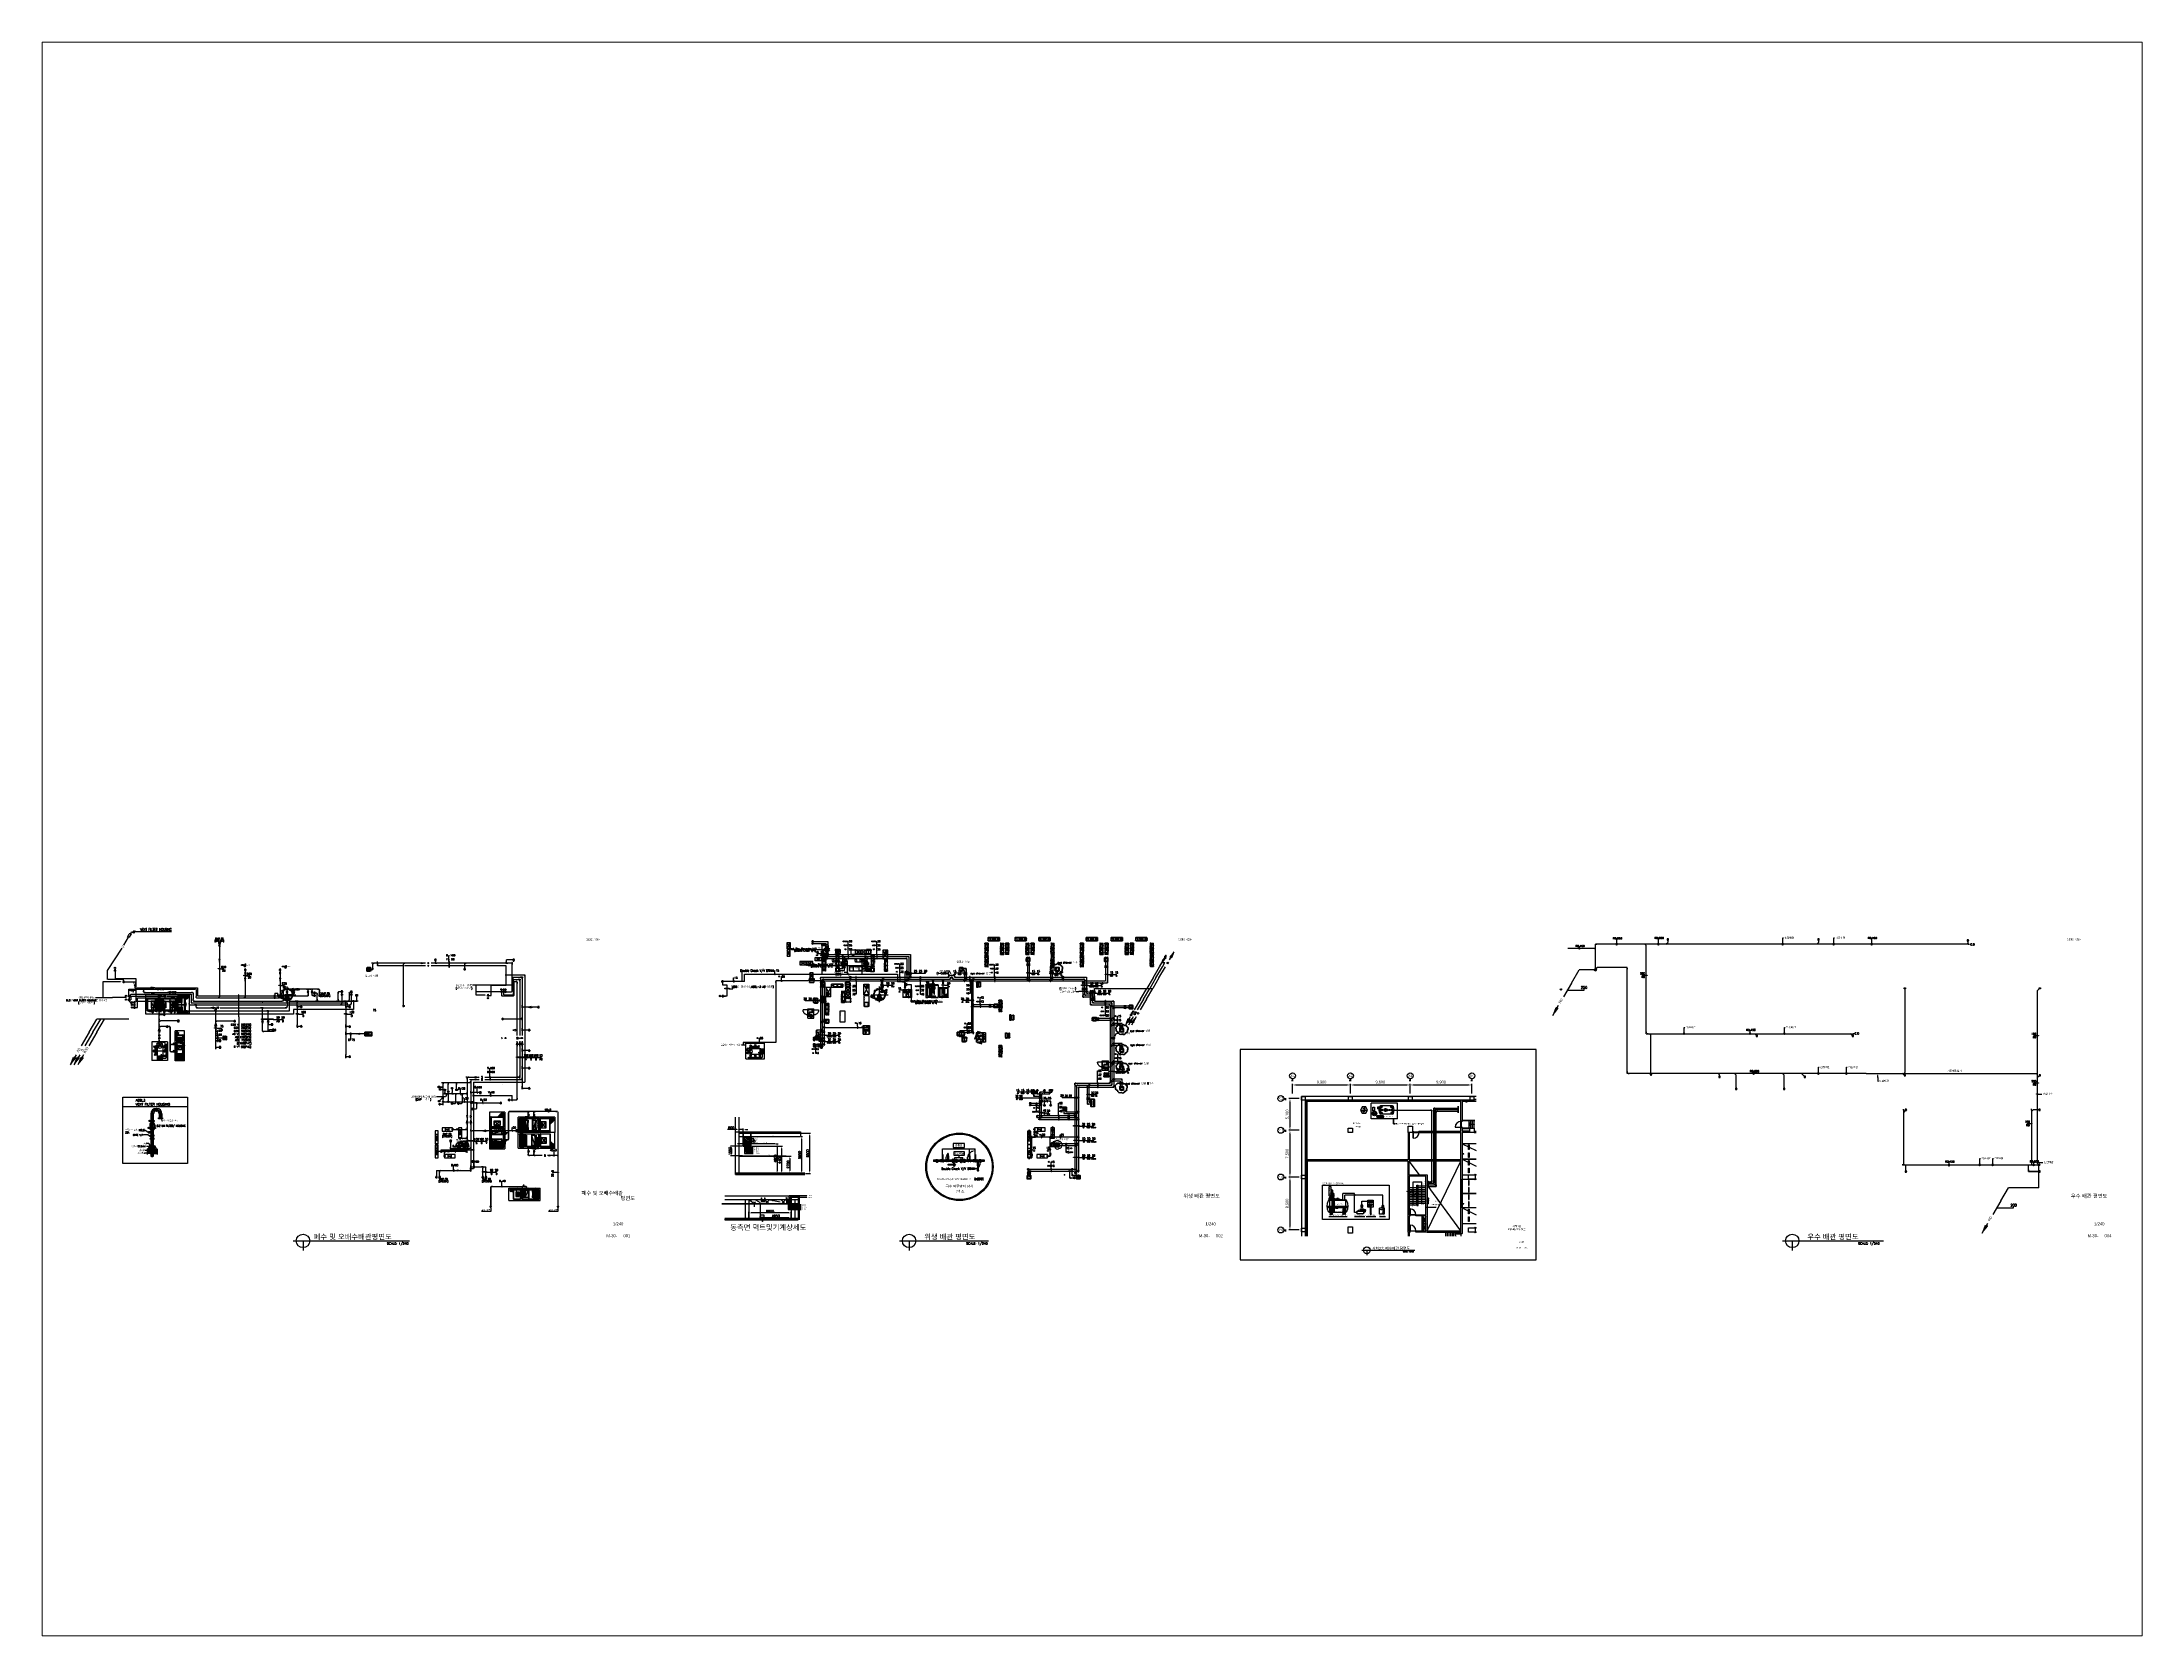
# Paper-space layout '배치2' of a CAD drawing. Header units: millimetres. Extents: x 26 to 231, y 20 to 176.
# The model-space entities are those that its viewports show. They can reach past a viewport. Long polylines and large blocks are cut down to what shows.
import ezdxf
from ezdxf.enums import TextEntityAlignment as Align

# ---------------------------------------------------------------- set-up
doc = ezdxf.new("R2010")
doc.units = ezdxf.units.MM
for name, pattern in [('BORDER', [44.449999, 12.7, -6.35, 12.7, -6.35, 0, -6.35]), ('CENTER', [2, 1.25, -0.25, 0.25, -0.25]), ('CENTER2', [28.575, 19.05, -3.175, 3.175, -3.175]), ('DASHDOT', [1, 0.5, -0.25, 0, -0.25]), ('DASHED', [0.75, 0.5, -0.25]), ('DASHED2', [0.375, 0.25, -0.125]), ('DASHED3', [6.35, 4.233333, -2.116667]), ('EXLTYPE3', [13, 10, -1, 1, -1]), ('HIDDEN', [0.375, 0.25, -0.125]), ('HIDDEN2', [4.7625, 3.175, -1.5875]), ('HIDDENX2', [0.75, 0.5, -0.25]), ('PHANTOM', [63.5, 31.75, -6.35, 6.35, -6.35, 6.35, -6.35]), ('PHANTOM2', [1.25, 0.625, -0.125, 0.125, -0.125, 0.125, -0.125])]:
    doc.linetypes.add(name, pattern=pattern)
for name, color, linetype, lineweight in [('-급수', 3, 'Continuous', 30), ('-급탕', 2, 'Continuous', 30), ('-환탕', 4, 'Continuous', 30), ('Brass', 3, 'Continuous', 30), ('MACHINE', 4, 'Continuous', 30)]:
    doc.layers.add(name, color=color, linetype=linetype, lineweight=lineweight)
for name, color, linetype in [('0 @ 1 @ 1', 7, 'Continuous'), ('0-EQ-PIPE', 7, 'Continuous'), ('1', 1, 'Continuous'), ('10', 1, 'Continuous'), ('2', 2, 'Continuous'), ('4', 4, 'PHANTOM'), ('5TXT', 7, 'Continuous'), ('7', 7, 'Continuous'), ('A-ARCH', 8, 'Continuous'), ('A-CON', 2, 'Continuous'), ('AHU-01(SA)', 3, 'Continuous'), ('AHU-02(SA)', 3, 'Continuous'), ('ARCH', 9, 'Continuous'), ('ASS1OFF', 7, 'Continuous'), ('BASE', 2, 'Continuous'), ('CENTER', 8, 'CENTER'), ('CL', 1, 'CENTER'), ('COIL', 1, 'PHANTOM'), ('D', 2, 'HIDDEN'), ('DAMPER', 7, 'Continuous'), ('Default', 7, 'Continuous'), ('DOOR', 4, 'Continuous'), ('ex', 1, 'Continuous'), ('F', 2, 'Continuous'), ('FAN', 1, 'Continuous'), ('FILTER', 1, 'HIDDEN'), ('FORM', 7, 'Continuous'), ('FRAME', 2, 'Continuous'), ('HU', 1, 'Continuous'), ('IVC-SPF', 1, 'Continuous'), ('LINE1', 6, 'Continuous'), ('METAL-DIMS', 7, 'Continuous'), ('pipe', 3, 'Continuous'), ('PIPE2', 6, 'Continuous'), ('pipesize', 7, 'Continuous'), ('R', 15, 'Continuous'), ('RD옥탑', 3, 'Continuous'), ('RD옥탑지붕', 3, 'Continuous'), ('SD', 4, 'Continuous'), ('SLEEVE(F)입상B2', 232, 'Continuous'), ('SLEEVE(F)화장실', 232, 'Continuous'), ('SS', 3, 'Continuous'), ('SY', 2, 'Continuous'), ('TEXT', 7, 'Continuous'), ('UTIL-AIR', 3, 'DASHED2'), ('VENT', 7, 'HIDDEN'), ('Y', 2, 'Continuous'), ('YHJ', 1, 'Continuous'), ('YHJ-1', 7, 'DASHDOT'), ('급수급탕', 6, 'Continuous'), ('기자재', 8, 'DASHED2'), ('도면층0', 7, 'Continuous'), ('도면층1', 7, 'CENTER'), ('도면층2', 5, 'HIDDEN'), ('도면층3', 4, 'PHANTOM'), ('도면층4', 5, 'Continuous'), ('라이저', 7, 'Continuous'), ('빌트인', 8, 'Continuous'), ('실험실폐수', 4, 'Continuous'), ('오배수', 6, 'Continuous'), ('장비', 8, 'Continuous'), ('장비일람표$0$TEXT2', 2, 'Continuous')]:
    doc.layers.add(name, color=color, linetype=linetype)
doc.layers.add('DEFPOINTS B2F FLOOR', color=170, linetype='Continuous', plot=False)
doc.layers.add('Library', color=210, linetype='Continuous', plot=False)
doc.styles.add('0S2c-M51-005-0-3층 UTILITY배관 평면도$0$COME', font='SIMPLEX.shx', dxfattribs={"bigfont": 'WHGTXT.shx'})
doc.styles.add('1', font='')
doc.styles.add('GHD', font='')
doc.styles.add('GHS', font='ROMANS.shx', dxfattribs={"bigfont": 'whgtxt.shx'})
doc.styles.add('Gtx', font='')
doc.styles.add('HGTXT', font='romans.shx', dxfattribs={"bigfont": 'WHGTXT.shx'})
doc.styles.add('ROMANS', font='romans', dxfattribs={"height": 3})
doc.styles.add('ROMANT', font='romant')
doc.styles.add('SANSSERIFBOLD', font='sasb____.pfb')
doc.styles.add('SIM', font='simplex_.ttf')
doc.styles.get("Standard").update_dxf_attribs({"font": 'simple.shx', "bigfont": 'whgtxt.shx'})
doc.styles.add('STYLE1', font='malgun.ttf', dxfattribs={"height": 2.5})
doc.styles.add('style2', font='', dxfattribs={"width": 0.6})
doc.styles.add('style3', font='')
doc.styles.add('TSTYLE1', font='txt', dxfattribs={"width": 0.95, "height": 80})
doc.styles.add('TSTYLE4', font='txt', dxfattribs={"width": 0.95, "height": 70})
doc.styles.add('TSTYLE5', font='txt', dxfattribs={"width": 0.95, "height": 80})
doc.styles.add('TSTYLE7', font='txt', dxfattribs={"height": 70})
doc.styles.add('TSTYLE9', font='txt', dxfattribs={"width": 0.95, "height": 4})
doc.styles.add('YYS', font='')
doc.styles.add('건축_4층$0$Gtx', font='')
doc.styles.add('굴림', font='simple.shx', dxfattribs={"bigfont": 'whgtxt.shx'})
doc.styles.add('돋움', font='')
doc.styles.add('돋움체', font='')
doc.styles.add('바탕체', font='')
doc.styles.add('삼척', font='HYWULM.TTF')
doc.styles.add('울릉도B', font='HYWULM.TTF')
doc.styles.add('울릉도l', font='')
doc.styles.add('울릉도M', font='HYWULM.TTF')
doc.styles.add('으뜸체', font='simplex.shx', dxfattribs={"bigfont": 'whgtxt.shx'})
doc.styles.add('장비일람표$0$HO', font='romans.shx', dxfattribs={"bigfont": 'whgtxt.shx'})
doc.styles.get('1').set_extended_font_data('Dotum')
doc.styles.get('GHD').set_extended_font_data('Dotum')
doc.styles.get('Gtx').set_extended_font_data('Dotum')
doc.styles.get('style2').set_extended_font_data('Expo M')
doc.styles.get('style3').set_extended_font_data('GulimChe')
doc.styles.get('YYS').set_extended_font_data('GulimChe')
doc.styles.get('건축_4층$0$Gtx').set_extended_font_data('Dotum')
doc.styles.get('돋움').set_extended_font_data('Dotum')
doc.styles.get('돋움체').set_extended_font_data('DotumChe')
doc.styles.get('바탕체').set_extended_font_data('BatangChe')
doc.styles.get('울릉도l').set_extended_font_data('Dotum')
doc.dimstyles.new('HS-300', dxfattribs={"dimscale": 150, "dimtxt": 3, "dimasz": 4, "dimexe": 1.25, "dimexo": 2, "dimgap": 1, "dimtad": 1, "dimtoh": 1, "dimdec": 0, "dimlunit": 6, "dimtxsty": '울릉도l', "dimcen": 2.5, "dimclrd": 15, "dimclre": 15, "dimadec": 0, "dimazin": 0, "dimtfac": 1, "dimtdec": 0, "dimtmove": 0, "dimatfit": 3, "dimfxl": 1, "dimarcsym": 0})
doc.dimstyles.new('ISO-25', dxfattribs={"dimtxt": 2.5, "dimasz": 2.5, "dimexe": 1.25, "dimexo": 0.625, "dimtad": 1, "dimdsep": 46, "dimtxsty": 'Standard', "dimcen": 2.5, "dimadec": 0, "dimazin": 0, "dimtfac": 1, "dimtmove": 0, "dimatfit": 3, "dimfxl": 1, "dimarcsym": 0})

# ---------------------------------------------------------------- blocks, each defined once
blk = doc.blocks.new('P1')
at = {"layer": '1', "color": 1, "linetype": 'Continuous'}
for p, q in [((112.5, 0), (-112.5, 0)), ((0, -112.5), (0, 112.5))]:
    blk.add_line(p, q, dxfattribs=at)
at = {"layer": 'pipe', "color": 2}
blk.add_circle((0, 0), 75, dxfattribs=at)
blk = doc.blocks.new('SINK3')
at = {"layer": '빌트인', "linetype": 'Continuous'}
for p, q in [((-562, 0), (-600, -25)), ((-562, 0), (562, 0)), ((562, 0), (600, -25)), ((-600, -25), (-600, -575)), ((-562, -600), (-600, -575)), ((-498, -76), (-562, -140)), ((-562, -140), (-498, -76)), ((-562, -498), (-562, -140)), ((-562, -140), (-536, -140)), ((-562, -498), (-562, -140)), ((-536, -140), (-562, -140)), ((-562, -498), (-498, -562)), ((-536, -498), (-562, -498)), ((-562, -498), (-498, -562)), ((-536, -498), (-562, -498)), ((562, -600), (-562, -600)), ((-536, -140), (-498, -102)), ((-498, -102), (-536, -140)), ((-536, -140), (-536, -498)), ((-536, -140), (-536, -498)), ((-536, -498), (-498, -536)), ((-498, -536), (-536, -498)), ((498, -76), (-498, -76)), ((-498, -102), (-498, -76)), ((-498, -76), (498, -76)), ((-498, -102), (-498, -76)), ((-498, -102), (498, -102)), ((498, -102), (-498, -102)), ((498, -536), (-498, -536)), ((-498, -562), (-498, -536)), ((-498, -536), (498, -536)), ((-498, -536), (-498, -562)), ((-498, -562), (498, -562)), ((498, -562), (-498, -562)), ((-414, -32), (-415, -38)), ((-415, -38), (-414, -32)), ((-414, -32), (-415, -38)), ((-415, -38), (-414, -32)), ((-415, -38), (-415, -38)), ((-415, -38), (-414, -45)), ((-415, -38), (-415, -38)), ((-414, -45), (-415, -38)), ((-415, -38), (-414, -45)), ((-414, -45), (-415, -38)), ((-411, -25), (-414, -32)), ((-414, -32), (-411, -25)), ((-411, -25), (-414, -32)), ((-414, -32), (-411, -25)), ((-414, -32), (-414, -32)), ((-414, -32), (-414, -32)), ((-414, -45), (-414, -45)), ((-414, -45), (-411, -51)), ((-414, -45), (-414, -45)), ((-411, -51), (-414, -45)), ((-414, -45), (-411, -51)), ((-411, -51), (-414, -45)), ((-407, -20), (-411, -25)), ((-411, -25), (-407, -20)), ((-407, -20), (-411, -25)), ((-411, -25), (-407, -20)), ((-411, -25), (-411, -25)), ((-411, -25), (-411, -25)), ((-411, -51), (-411, -51)), ((-411, -51), (-407, -56)), ((-411, -51), (-411, -51)), ((-407, -56), (-411, -51)), ((-411, -51), (-407, -56)), ((-407, -56), (-411, -51)), ((-402, -16), (-407, -20)), ((-407, -20), (-402, -16)), ((-402, -16), (-407, -20)), ((-407, -20), (-402, -16)), ((-407, -20), (-407, -20)), ((-407, -20), (-407, -20)), ((-407, -56), (-407, -56)), ((-407, -56), (-402, -60)), ((-407, -56), (-407, -56)), ((-402, -60), (-407, -56)), ((-407, -56), (-402, -60)), ((-402, -60), (-407, -56)), ((-396, -14), (-402, -16)), ((-402, -16), (-396, -14)), ((-396, -14), (-402, -16)), ((-402, -16), (-396, -14)), ((-402, -16), (-402, -16)), ((-402, -16), (-402, -16)), ((-402, -60), (-402, -60)), ((-402, -60), (-396, -63)), ((-402, -60), (-402, -60)), ((-396, -63), (-402, -60)), ((-402, -60), (-396, -63)), ((-396, -63), (-402, -60)), ((-389, -13), (-396, -14)), ((-396, -14), (-389, -13)), ((-389, -13), (-396, -14)), ((-396, -14), (-389, -13)), ((-396, -14), (-396, -14)), ((-396, -14), (-396, -14)), ((-396, -63), (-396, -63)), ((-396, -63), (-389, -64)), ((-396, -63), (-396, -63)), ((-389, -64), (-396, -63)), ((-396, -63), (-389, -64)), ((-389, -64), (-396, -63)), ((-382, -14), (-389, -13)), ((-389, -13), (-389, -13)), ((-389, -13), (-382, -14)), ((-382, -14), (-389, -13)), ((-389, -13), (-382, -14)), ((-389, -13), (-389, -13)), ((-389, -64), (-382, -63)), ((-382, -63), (-389, -64)), ((-389, -64), (-382, -63)), ((-382, -63), (-389, -64)), ((-389, -64), (-389, -64)), ((-389, -64), (-389, -64)), ((-376, -16), (-382, -14)), ((-382, -14), (-382, -14)), ((-382, -14), (-376, -16)), ((-376, -16), (-382, -14)), ((-382, -14), (-376, -16)), ((-382, -14), (-382, -14)), ((-382, -63), (-376, -60)), ((-376, -60), (-382, -63)), ((-382, -63), (-376, -60)), ((-376, -60), (-382, -63)), ((-382, -63), (-382, -63)), ((-382, -63), (-382, -63)), ((-371, -20), (-376, -16)), ((-376, -16), (-376, -16)), ((-376, -16), (-371, -20)), ((-371, -20), (-376, -16)), ((-376, -16), (-371, -20)), ((-376, -16), (-376, -16)), ((-376, -60), (-371, -56)), ((-371, -56), (-376, -60)), ((-376, -60), (-371, -56)), ((-371, -56), (-376, -60)), ((-376, -60), (-376, -60)), ((-376, -60), (-376, -60)), ((-367, -25), (-371, -20)), ((-371, -20), (-371, -20)), ((-371, -20), (-367, -25)), ((-367, -25), (-371, -20)), ((-371, -20), (-367, -25)), ((-371, -20), (-371, -20)), ((-371, -56), (-367, -51)), ((-367, -51), (-371, -56)), ((-371, -56), (-367, -51)), ((-367, -51), (-371, -56)), ((-371, -56), (-371, -56)), ((-371, -56), (-371, -56)), ((-364, -32), (-367, -25)), ((-367, -25), (-367, -25)), ((-367, -25), (-364, -32)), ((-364, -32), (-367, -25)), ((-367, -25), (-364, -32)), ((-367, -25), (-367, -25)), ((-367, -51), (-364, -45)), ((-364, -45), (-367, -51)), ((-367, -51), (-364, -45)), ((-364, -45), (-367, -51)), ((-367, -51), (-367, -51)), ((-367, -51), (-367, -51)), ((-364, -38), (-364, -32)), ((-364, -32), (-364, -32)), ((-364, -32), (-364, -38)), ((-364, -38), (-364, -32)), ((-364, -32), (-364, -38)), ((-364, -32), (-364, -32)), ((-364, -45), (-364, -38)), ((-364, -38), (-364, -38)), ((-364, -38), (-364, -45)), ((-364, -45), (-364, -38)), ((-364, -38), (-364, -45)), ((-364, -38), (-364, -38)), ((-364, -45), (-364, -45)), ((-364, -45), (-364, -45)), ((-313, -25), (-325, -13)), ((-325, -13), (-275, -13)), ((-325, -76), (-325, -13)), ((-313, -25), (-325, -13)), ((-325, -76), (-313, -64)), ((-313, -64), (-325, -76)), ((-275, -76), (-325, -76)), ((-313, -89), (-313, -25)), ((-313, -25), (-287, -25)), ((-313, -25), (-313, -64)), ((-313, -89), (-313, -25)), ((-313, -25), (-287, -25)), ((-313, -102), (-313, -64)), ((-313, -64), (-287, -64)), ((-313, -102), (-313, -64)), ((-313, -64), (-287, -64)), ((-313, -89), (-313, -204)), ((-287, -89), (-313, -89)), ((-287, -89), (-313, -89)), ((-313, -89), (-313, -102)), ((-313, -102), (-313, -89)), ((-313, -89), (-313, -204)), ((-313, -102), (-313, -204)), ((-313, -102), (-287, -102)), ((-287, -102), (-313, -102)), ((-313, -204), (-313, -102)), ((-313, -204), (-287, -204)), ((-313, -204), (-287, -204)), ((-313, -204), (-313, -204)), ((-287, -204), (-313, -204)), ((-313, -204), (-287, -204)), ((-313, -204), (-313, -204)), ((-287, -25), (-275, -13)), ((-287, -25), (-275, -13)), ((-287, -25), (-287, -89)), ((-287, -25), (-287, -64)), ((-287, -89), (-287, -25)), ((-287, -64), (-287, -102)), ((-287, -64), (-287, -102)), ((-287, -64), (-275, -76)), ((-275, -76), (-287, -64)), ((-287, -204), (-287, -89)), ((-287, -102), (-287, -89)), ((-287, -89), (-287, -204)), ((-287, -102), (-287, -89)), ((-287, -204), (-287, -102)), ((-287, -204), (-287, -102)), ((-287, -204), (-287, -204)), ((-287, -204), (-287, -204)), ((-275, -13), (-275, -76)), ((-233, -25), (-236, -32)), ((-236, -32), (-233, -25)), ((-233, -25), (-236, -32)), ((-236, -32), (-233, -25)), ((-236, -32), (-236, -32)), ((-236, -32), (-236, -38)), ((-236, -32), (-236, -32)), ((-236, -38), (-236, -32)), ((-236, -32), (-236, -38)), ((-236, -38), (-236, -32)), ((-236, -38), (-236, -38)), ((-236, -38), (-236, -45)), ((-236, -38), (-236, -38)), ((-236, -45), (-236, -38)), ((-236, -38), (-236, -45)), ((-236, -45), (-236, -38)), ((-236, -45), (-236, -45)), ((-236, -45), (-233, -51)), ((-236, -45), (-236, -45)), ((-233, -51), (-236, -45)), ((-236, -45), (-233, -51)), ((-233, -51), (-236, -45)), ((-229, -20), (-233, -25)), ((-233, -25), (-229, -20)), ((-229, -20), (-233, -25)), ((-233, -25), (-229, -20)), ((-233, -25), (-233, -25)), ((-233, -25), (-233, -25)), ((-233, -51), (-233, -51)), ((-233, -51), (-229, -56)), ((-233, -51), (-233, -51)), ((-229, -56), (-233, -51)), ((-233, -51), (-229, -56)), ((-229, -56), (-233, -51)), ((-224, -16), (-229, -20)), ((-229, -20), (-224, -16)), ((-224, -16), (-229, -20)), ((-229, -20), (-224, -16)), ((-229, -20), (-229, -20)), ((-229, -20), (-229, -20)), ((-229, -56), (-229, -56)), ((-229, -56), (-224, -60)), ((-229, -56), (-229, -56)), ((-224, -60), (-229, -56)), ((-229, -56), (-224, -60)), ((-224, -60), (-229, -56)), ((-218, -14), (-224, -16)), ((-224, -16), (-218, -14)), ((-218, -14), (-224, -16)), ((-224, -16), (-218, -14)), ((-224, -16), (-224, -16)), ((-224, -16), (-224, -16)), ((-224, -60), (-224, -60)), ((-224, -60), (-218, -63)), ((-224, -60), (-224, -60)), ((-218, -63), (-224, -60)), ((-224, -60), (-218, -63)), ((-218, -63), (-224, -60)), ((-211, -13), (-218, -14)), ((-218, -14), (-211, -13)), ((-211, -13), (-218, -14)), ((-218, -14), (-211, -13)), ((-218, -14), (-218, -14)), ((-218, -14), (-218, -14)), ((-218, -63), (-218, -63)), ((-218, -63), (-211, -64)), ((-218, -63), (-218, -63)), ((-218, -63), (-211, -64)), ((-211, -64), (-218, -63)), ((-218, -63), (-211, -64)), ((-204, -14), (-211, -13)), ((-211, -13), (-211, -13)), ((-211, -13), (-204, -14)), ((-204, -14), (-211, -13)), ((-211, -13), (-204, -14)), ((-211, -13), (-211, -13)), ((-211, -64), (-204, -63)), ((-204, -63), (-211, -64)), ((-211, -64), (-204, -63)), ((-204, -63), (-211, -64)), ((-211, -64), (-211, -64)), ((-211, -64), (-211, -64)), ((-198, -16), (-204, -14)), ((-204, -14), (-204, -14)), ((-204, -14), (-198, -16)), ((-198, -16), (-204, -14)), ((-204, -14), (-198, -16)), ((-204, -14), (-204, -14)), ((-204, -63), (-198, -60)), ((-198, -60), (-204, -63)), ((-204, -63), (-198, -60)), ((-198, -60), (-204, -63)), ((-204, -63), (-204, -63)), ((-204, -63), (-204, -63)), ((-193, -20), (-198, -16)), ((-198, -16), (-198, -16)), ((-198, -16), (-193, -20)), ((-193, -20), (-198, -16)), ((-198, -16), (-193, -20)), ((-198, -16), (-198, -16)), ((-198, -60), (-193, -56)), ((-193, -56), (-198, -60)), ((-198, -60), (-193, -56)), ((-193, -56), (-198, -60)), ((-198, -60), (-198, -60)), ((-198, -60), (-198, -60)), ((-189, -25), (-193, -20)), ((-193, -20), (-193, -20)), ((-193, -20), (-189, -25)), ((-189, -25), (-193, -20)), ((-193, -20), (-189, -25)), ((-193, -20), (-193, -20)), ((-193, -56), (-189, -51)), ((-189, -51), (-193, -56)), ((-193, -56), (-189, -51)), ((-189, -51), (-193, -56)), ((-193, -56), (-193, -56)), ((-193, -56), (-193, -56)), ((-186, -32), (-189, -25)), ((-189, -25), (-189, -25)), ((-189, -25), (-186, -32)), ((-186, -32), (-189, -25)), ((-189, -25), (-186, -32)), ((-189, -25), (-189, -25)), ((-189, -51), (-186, -45)), ((-186, -45), (-189, -51)), ((-189, -51), (-186, -45)), ((-186, -45), (-189, -51)), ((-189, -51), (-189, -51)), ((-189, -51), (-189, -51)), ((-185, -38), (-186, -32)), ((-186, -32), (-186, -32)), ((-186, -32), (-185, -38)), ((-185, -38), (-186, -32)), ((-186, -32), (-185, -38)), ((-186, -32), (-186, -32)), ((-186, -45), (-185, -38)), ((-185, -38), (-186, -45)), ((-186, -45), (-185, -38)), ((-185, -38), (-186, -45)), ((-186, -45), (-186, -45)), ((-186, -45), (-186, -45)), ((-185, -38), (-185, -38)), ((-185, -38), (-185, -38)), ((185, -38), (186, -32)), ((186, -32), (185, -38)), ((185, -38), (186, -32)), ((186, -32), (185, -38)), ((186, -45), (185, -38)), ((185, -38), (185, -38)), ((185, -38), (186, -45)), ((186, -45), (185, -38)), ((185, -38), (186, -45)), ((185, -38), (185, -38)), ((186, -32), (189, -25)), ((189, -25), (186, -32)), ((186, -32), (189, -25)), ((189, -25), (186, -32)), ((186, -32), (186, -32)), ((186, -32), (186, -32)), ((189, -51), (186, -45)), ((186, -45), (186, -45)), ((186, -45), (189, -51)), ((189, -51), (186, -45)), ((186, -45), (189, -51)), ((186, -45), (186, -45)), ((189, -25), (193, -20)), ((193, -20), (189, -25)), ((189, -25), (193, -20)), ((193, -20), (189, -25)), ((189, -25), (189, -25)), ((189, -25), (189, -25)), ((193, -56), (189, -51)), ((189, -51), (189, -51)), ((189, -51), (193, -56)), ((193, -56), (189, -51)), ((189, -51), (193, -56)), ((189, -51), (189, -51)), ((193, -20), (198, -16)), ((198, -16), (193, -20)), ((193, -20), (198, -16)), ((198, -16), (193, -20)), ((193, -20), (193, -20)), ((193, -20), (193, -20)), ((198, -60), (193, -56)), ((193, -56), (193, -56)), ((193, -56), (198, -60)), ((198, -60), (193, -56)), ((193, -56), (198, -60)), ((193, -56), (193, -56)), ((198, -16), (204, -14)), ((204, -14), (198, -16)), ((198, -16), (204, -14)), ((204, -14), (198, -16)), ((198, -16), (198, -16)), ((198, -16), (198, -16)), ((204, -63), (198, -60)), ((198, -60), (198, -60)), ((198, -60), (204, -63)), ((204, -63), (198, -60)), ((198, -60), (204, -63)), ((198, -60), (198, -60)), ((204, -14), (211, -13)), ((211, -13), (204, -14)), ((204, -14), (211, -13)), ((211, -13), (204, -14)), ((204, -14), (204, -14)), ((204, -14), (204, -14)), ((211, -64), (204, -63)), ((204, -63), (204, -63)), ((204, -63), (211, -64)), ((211, -64), (204, -63)), ((204, -63), (211, -64)), ((204, -63), (204, -63)), ((211, -13), (211, -13)), ((211, -13), (218, -14)), ((211, -13), (211, -13)), ((218, -14), (211, -13)), ((211, -13), (218, -14)), ((218, -14), (211, -13)), ((218, -63), (211, -64)), ((218, -63), (211, -64)), ((211, -64), (218, -63)), ((218, -63), (211, -64)), ((211, -64), (211, -64)), ((211, -64), (211, -64)), ((218, -14), (218, -14)), ((218, -14), (224, -16)), ((218, -14), (218, -14)), ((224, -16), (218, -14)), ((218, -14), (224, -16)), ((224, -16), (218, -14)), ((224, -60), (218, -63)), ((218, -63), (224, -60)), ((224, -60), (218, -63)), ((218, -63), (224, -60)), ((218, -63), (218, -63)), ((218, -63), (218, -63)), ((224, -16), (224, -16)), ((224, -16), (229, -20)), ((224, -16), (224, -16)), ((229, -20), (224, -16)), ((224, -16), (229, -20)), ((229, -20), (224, -16)), ((229, -56), (224, -60)), ((224, -60), (229, -56)), ((229, -56), (224, -60)), ((224, -60), (229, -56)), ((224, -60), (224, -60)), ((224, -60), (224, -60)), ((229, -20), (229, -20)), ((229, -20), (233, -25)), ((229, -20), (229, -20)), ((233, -25), (229, -20)), ((229, -20), (233, -25)), ((233, -25), (229, -20)), ((233, -51), (229, -56)), ((229, -56), (233, -51)), ((233, -51), (229, -56)), ((229, -56), (233, -51)), ((229, -56), (229, -56)), ((229, -56), (229, -56)), ((233, -25), (233, -25)), ((233, -25), (236, -32)), ((233, -25), (233, -25)), ((236, -32), (233, -25)), ((233, -25), (236, -32)), ((236, -32), (233, -25)), ((236, -45), (233, -51)), ((233, -51), (236, -45)), ((236, -45), (233, -51)), ((233, -51), (236, -45)), ((233, -51), (233, -51)), ((233, -51), (233, -51)), ((236, -32), (236, -32)), ((236, -32), (236, -38)), ((236, -32), (236, -32)), ((236, -38), (236, -32)), ((236, -32), (236, -38)), ((236, -38), (236, -32)), ((236, -38), (236, -38)), ((236, -38), (236, -45)), ((236, -38), (236, -38)), ((236, -45), (236, -38)), ((236, -38), (236, -45)), ((236, -45), (236, -38)), ((236, -45), (236, -45)), ((236, -45), (236, -45)), ((287, -25), (275, -13)), ((325, -13), (275, -13)), ((275, -13), (275, -76)), ((287, -25), (275, -13)), ((287, -64), (275, -76)), ((275, -76), (287, -64)), ((275, -76), (325, -76)), ((287, -25), (287, -89)), ((313, -25), (287, -25)), ((287, -25), (287, -64)), ((287, -89), (287, -25)), ((313, -25), (287, -25)), ((287, -64), (287, -102)), ((313, -64), (287, -64)), ((287, -64), (287, -102)), ((313, -64), (287, -64)), ((287, -204), (287, -89)), ((287, -89), (313, -89)), ((287, -89), (313, -89)), ((287, -102), (287, -89)), ((287, -89), (287, -204)), ((287, -102), (287, -89)), ((287, -204), (287, -102)), ((313, -102), (287, -102)), ((287, -102), (313, -102)), ((287, -204), (287, -102)), ((313, -204), (287, -204)), ((313, -204), (287, -204)), ((287, -204), (313, -204)), ((287, -204), (287, -204)), ((313, -204), (287, -204)), ((287, -204), (287, -204)), ((313, -25), (325, -13)), ((313, -25), (325, -13)), ((313, -89), (313, -25)), ((313, -25), (313, -64)), ((313, -89), (313, -25)), ((313, -102), (313, -64)), ((313, -102), (313, -64)), ((325, -76), (313, -64)), ((313, -64), (325, -76)), ((313, -89), (313, -204)), ((313, -89), (313, -102)), ((313, -102), (313, -89)), ((313, -89), (313, -204)), ((313, -102), (313, -204)), ((313, -204), (313, -102)), ((313, -204), (313, -204)), ((313, -204), (313, -204)), ((325, -76), (325, -13)), ((364, -32), (367, -25)), ((367, -25), (364, -32)), ((364, -32), (367, -25)), ((367, -25), (364, -32)), ((364, -38), (364, -32)), ((364, -32), (364, -32)), ((364, -32), (364, -38)), ((364, -38), (364, -32)), ((364, -32), (364, -38)), ((364, -32), (364, -32)), ((364, -45), (364, -38)), ((364, -38), (364, -38)), ((364, -38), (364, -45)), ((364, -45), (364, -38)), ((364, -38), (364, -45)), ((364, -38), (364, -38)), ((367, -51), (364, -45)), ((364, -45), (364, -45)), ((364, -45), (367, -51)), ((367, -51), (364, -45)), ((364, -45), (367, -51)), ((364, -45), (364, -45)), ((367, -25), (371, -20)), ((371, -20), (367, -25)), ((367, -25), (371, -20)), ((371, -20), (367, -25)), ((367, -25), (367, -25)), ((367, -25), (367, -25)), ((371, -56), (367, -51)), ((367, -51), (367, -51)), ((367, -51), (371, -56)), ((371, -56), (367, -51)), ((367, -51), (371, -56)), ((367, -51), (367, -51)), ((371, -20), (376, -16)), ((376, -16), (371, -20)), ((371, -20), (376, -16)), ((376, -16), (371, -20)), ((371, -20), (371, -20)), ((371, -20), (371, -20)), ((376, -60), (371, -56)), ((371, -56), (371, -56)), ((371, -56), (376, -60)), ((376, -60), (371, -56)), ((371, -56), (376, -60)), ((371, -56), (371, -56)), ((376, -16), (382, -14)), ((382, -14), (376, -16)), ((376, -16), (382, -14)), ((382, -14), (376, -16)), ((376, -16), (376, -16)), ((376, -16), (376, -16)), ((382, -63), (376, -60)), ((376, -60), (376, -60)), ((376, -60), (382, -63)), ((382, -63), (376, -60)), ((376, -60), (382, -63)), ((376, -60), (376, -60)), ((382, -14), (389, -13)), ((389, -13), (382, -14)), ((382, -14), (389, -13)), ((389, -13), (382, -14)), ((382, -14), (382, -14)), ((382, -14), (382, -14)), ((389, -64), (382, -63)), ((382, -63), (382, -63)), ((382, -63), (389, -64)), ((389, -64), (382, -63)), ((382, -63), (389, -64)), ((382, -63), (382, -63)), ((389, -13), (389, -13)), ((389, -13), (396, -14)), ((389, -13), (389, -13)), ((396, -14), (389, -13)), ((389, -13), (396, -14)), ((396, -14), (389, -13)), ((396, -63), (389, -64)), ((389, -64), (396, -63)), ((396, -63), (389, -64)), ((389, -64), (396, -63)), ((389, -64), (389, -64)), ((389, -64), (389, -64)), ((396, -14), (396, -14)), ((396, -14), (402, -16)), ((396, -14), (396, -14)), ((402, -16), (396, -14)), ((396, -14), (402, -16)), ((402, -16), (396, -14)), ((402, -60), (396, -63)), ((396, -63), (402, -60)), ((402, -60), (396, -63)), ((396, -63), (402, -60)), ((396, -63), (396, -63)), ((396, -63), (396, -63)), ((402, -16), (402, -16)), ((402, -16), (407, -20)), ((402, -16), (402, -16)), ((407, -20), (402, -16)), ((402, -16), (407, -20)), ((407, -20), (402, -16)), ((407, -56), (402, -60)), ((402, -60), (407, -56)), ((407, -56), (402, -60)), ((402, -60), (407, -56)), ((402, -60), (402, -60)), ((402, -60), (402, -60)), ((407, -20), (407, -20)), ((407, -20), (411, -25)), ((407, -20), (407, -20)), ((411, -25), (407, -20)), ((407, -20), (411, -25)), ((411, -25), (407, -20)), ((411, -51), (407, -56)), ((407, -56), (411, -51)), ((411, -51), (407, -56)), ((407, -56), (411, -51)), ((407, -56), (407, -56)), ((407, -56), (407, -56)), ((411, -25), (411, -25)), ((411, -25), (414, -32)), ((411, -25), (411, -25)), ((414, -32), (411, -25)), ((411, -25), (414, -32)), ((414, -32), (411, -25)), ((414, -45), (411, -51)), ((411, -51), (414, -45)), ((414, -45), (411, -51)), ((411, -51), (414, -45)), ((411, -51), (411, -51)), ((411, -51), (411, -51)), ((414, -32), (414, -32)), ((414, -32), (415, -38)), ((414, -32), (414, -32)), ((415, -38), (414, -32)), ((414, -32), (415, -38)), ((415, -38), (414, -32)), ((415, -38), (414, -45)), ((414, -45), (415, -38)), ((415, -38), (414, -45)), ((414, -45), (415, -38)), ((414, -45), (414, -45)), ((414, -45), (414, -45)), ((415, -38), (415, -38)), ((415, -38), (415, -38)), ((498, -76), (562, -140)), ((498, -102), (498, -76)), ((562, -140), (498, -76)), ((498, -102), (498, -76)), ((536, -140), (498, -102)), ((498, -102), (536, -140)), ((562, -498), (498, -562)), ((536, -498), (498, -536)), ((562, -498), (498, -562)), ((498, -536), (536, -498)), ((498, -562), (498, -536)), ((498, -536), (498, -562)), ((536, -140), (536, -498)), ((536, -140), (536, -498)), ((562, -140), (536, -140)), ((536, -140), (562, -140)), ((536, -498), (562, -498)), ((536, -498), (562, -498)), ((562, -498), (562, -140)), ((562, -498), (562, -140)), ((562, -600), (600, -575)), ((600, -25), (600, -575))]:
    blk.add_line(p, q, dxfattribs=at)
blk = doc.blocks.new('A$C656D1D9F')
at = {"layer": 'SD', "color": 2}
for p, q in [((0, 64), (0, 135)), ((0, 0), (71, 0)), ((150, 64), (150, 135))]:
    blk.add_line(p, q, dxfattribs=at)
blk = doc.blocks.new('A$C33070B98')
at = {"layer": 'SD', "color": 0}
for p, q in [((71, 300, -255), (71, 0, -255)), ((71, 150, -255), (150, 229, -255)), ((150, 229, -255), (270, 229, -255))]:
    blk.add_line(p, q, dxfattribs=at)
blk.add_circle((71, 229, -255), 0.00321, dxfattribs=at)
at = {"layer": 'pipe', "color": 4, "extrusion": (0, 0, -1), "xscale": 2, "yscale": 2, "zscale": -2, "rotation": 270}
blk.add_blockref('A$C656D1D9F', (-270, 300, 255), dxfattribs=at)
blk = doc.blocks.new('c-011')
at = {"layer": 'Y'}
for p, q in [((1, 5), (-1, 5)), ((0, 0), (-1, 4.2)), ((1, 4.2), (-1, 4.2)), ((1, 4.2), (0, 0))]:
    blk.add_line(p, q, dxfattribs=at)
blk = doc.blocks.new('A$C28993EBD')
at = {"layer": 'pipe', "color": 2}
for p, q in [((0, 84), (0, 12)), ((39, 123), (111, 123)), ((150, 84), (150, 12))]:
    blk.add_line(p, q, dxfattribs=at)
blk.add_arc((75, 48), 50, 129.54059, 50.45941, dxfattribs=at)
blk = doc.blocks.new('PB-G1')
at = {"layer": '빌트인'}
for p, q in [((-406, 620), (-406, 605)), ((-337, 605), (-406, 605)), ((-406, 604), (-406, 602)), ((-406, 602), (-399, 591)), ((-391, 605), (-405, 605)), ((-403, 543), (-403, 460)), ((-401, 574), (-401, 502)), ((-400, 536), (-392, 536)), ((-338, 643), (-399, 627)), ((-397, 507), (-385, 507)), ((-396, 540), (-396, 532)), ((-396, 444), (-393, 429)), ((-393, 422), (-394, 422)), ((-393, 429), (-392, 423)), ((-363, 584), (-391, 584)), ((-391, 513), (-391, 502)), ((-363, 492), (-391, 492)), ((-390, 604), (-390, 593)), ((-346, 600), (-390, 600)), ((-388, 595), (-384, 595)), ((-388, 584), (-388, 595)), ((-373, 584), (-373, 584)), ((-360, 554), (-373, 554)), ((-360, 520), (-373, 520)), ((-371, 561), (-371, 515)), ((-369, 556), (-371, 558)), ((-369, 552), (-371, 550)), ((-369, 522), (-371, 524)), ((-369, 518), (-371, 516)), ((-369, 556), (-369, 552)), ((-363, 556), (-369, 556)), ((-363, 552), (-369, 552)), ((-369, 522), (-369, 518)), ((-363, 522), (-369, 522)), ((-363, 518), (-369, 518)), ((-363, 584), (-363, 492)), ((-338, 39), (-362, 39)), ((-360, 584), (-360, 47)), ((-360, 584), (-327, 584)), ((-360, 47), (-327, 47)), ((-352, 18), (-360, 18)), ((-359, 43), (-359, 18)), ((-359, 18), (-359, 18)), ((-343, 46), (-357, 46)), ((-343, 32), (-357, 32)), ((-356, 32), (-345, 32)), ((-352, 39), (-355, 37)), ((-345, 37), (-355, 37)), ((-355, 32), (-355, 37)), ((-344, 32), (-355, 32)), ((-352, 39), (-352, 46)), ((-348, 39), (-352, 39)), ((-351, 18), (-349, 18)), ((-350, 31), (-350, 46)), ((-350, 20), (-350, 28)), ((-350, 27), (-341, 27)), ((-350, 19), (-350, 17)), ((-350, 16), (-350, 7)), ((-333, 8), (-350, 8)), ((-350, 8), (-350, 8)), ((-348, 39), (-348, 46)), ((-348, 39), (-345, 37)), ((-348, 18), (-340, 18)), ((-346, 605), (-346, 600)), ((-345, 32), (-345, 37)), ((-342, 571), (-342, 584)), ((-327, 571), (-342, 571)), ((-327, 60), (-342, 60)), ((-342, 60), (-342, 47)), ((-341, 43), (-341, 18)), ((-341, 27), (-333, 27)), ((-323, 634), (-340, 634)), ((-323, 607), (-340, 607)), ((-326, 583), (-340, 583)), ((-340, 583), (-340, 572)), ((-340, 579), (-340, 580)), ((-340, 580), (-340, 580)), ((-340, 578), (-340, 578)), ((-340, 573), (-340, 573)), ((-340, 573), (-340, 573)), ((-340, 572), (-326, 572)), ((-340, 59), (-326, 59)), ((-340, 48), (-340, 59)), ((-340, 58), (-340, 58)), ((-340, 58), (-340, 58)), ((-340, 53), (-340, 53)), ((-340, 51), (-340, 51)), ((-340, 51), (-340, 51)), ((-326, 48), (-340, 48)), ((-339, 581), (-339, 581)), ((-339, 579), (-339, 579)), ((-339, 578), (-339, 578)), ((-339, 577), (-339, 577)), ((-339, 577), (-339, 577)), ((-339, 577), (-339, 577)), ((-339, 577), (-339, 577)), ((-339, 573), (-339, 573)), ((-339, 58), (-339, 58)), ((-339, 54), (-339, 54)), ((-339, 54), (-339, 54)), ((-339, 54), (-339, 54)), ((-339, 54), (-339, 54)), ((-339, 53), (-339, 53)), ((-339, 52), (-339, 52)), ((-339, 50), (-339, 50)), ((-338, 582), (-338, 582)), ((-338, 572), (-338, 572)), ((-338, 572), (-338, 572)), ((-338, 59), (-338, 59)), ((-338, 59), (-338, 59)), ((-338, 49), (-338, 49)), ((-337, 643), (-337, 597)), ((-326, 643), (-337, 643)), ((-334, 636), (-337, 639)), ((-334, 632), (-337, 629)), ((-326, 616), (-337, 616)), ((-334, 608), (-337, 611)), ((-334, 605), (-337, 602)), ((-326, 597), (-337, 597)), ((-337, 18), (-325, 18)), ((-336, 582), (-336, 582)), ((-336, 579), (-335, 580)), ((-336, 579), (-336, 580)), ((-336, 580), (-335, 580)), ((-336, 578), (-336, 578)), ((-336, 577), (-336, 577)), ((-336, 576), (-336, 576)), ((-336, 573), (-336, 573)), ((-336, 573), (-336, 573)), ((-336, 58), (-336, 58)), ((-336, 58), (-336, 58)), ((-336, 55), (-336, 55)), ((-336, 54), (-336, 54)), ((-336, 53), (-336, 53)), ((-336, 52), (-335, 51)), ((-336, 52), (-336, 51)), ((-336, 51), (-335, 51)), ((-336, 49), (-336, 49)), ((-336, 24), (-336, 11)), ((-336, 23), (-331, 23)), ((-336, 13), (-331, 13)), ((-335, 581), (-335, 581)), ((-335, 580), (-335, 580)), ((-335, 579), (-335, 579)), ((-335, 575), (-335, 575)), ((-335, 56), (-335, 56)), ((-335, 52), (-335, 52)), ((-335, 51), (-335, 51)), ((-335, 49), (-335, 49)), ((-334, 636), (-334, 632)), ((-326, 636), (-334, 636)), ((-326, 632), (-334, 632)), ((-334, 608), (-334, 605)), ((-326, 608), (-334, 608)), ((-326, 605), (-334, 605)), ((-333, 582), (-333, 583)), ((-333, 582), (-333, 583)), ((-333, 576), (-333, 576)), ((-333, 574), (-333, 574)), ((-333, 573), (-333, 573)), ((-333, 572), (-333, 572)), ((-333, 59), (-333, 59)), ((-333, 58), (-333, 58)), ((-333, 57), (-333, 57)), ((-333, 54), (-333, 54)), ((-333, 49), (-333, 48)), ((-333, 49), (-333, 48)), ((-329, 27), (-333, 27)), ((-329, 8), (-333, 8)), ((-332, 582), (-332, 582)), ((-332, 578), (-332, 578)), ((-332, 578), (-332, 578)), ((-332, 576), (-332, 576)), ((-332, 576), (-332, 576)), ((-332, 576), (-332, 576)), ((-332, 574), (-332, 574)), ((-332, 574), (-332, 574)), ((-332, 574), (-332, 574)), ((-332, 57), (-332, 57)), ((-332, 57), (-332, 57)), ((-332, 57), (-332, 57)), ((-332, 55), (-332, 55)), ((-332, 55), (-332, 55)), ((-332, 55), (-332, 55)), ((-332, 53), (-332, 53)), ((-332, 53), (-332, 53)), ((-332, 49), (-332, 49)), ((-331, 23), (-331, 13)), ((-329, 20), (-331, 23)), ((-329, 15), (-331, 13)), ((-330, 581), (-330, 581)), ((-330, 578), (-329, 578)), ((-330, 578), (-329, 578)), ((-330, 578), (-330, 578)), ((-330, 576), (-330, 576)), ((-330, 573), (-330, 573)), ((-330, 58), (-330, 58)), ((-330, 55), (-330, 55)), ((-330, 53), (-329, 53)), ((-330, 52), (-329, 53)), ((-330, 53), (-330, 52)), ((-330, 49), (-330, 49)), ((-329, 582), (-328, 582)), ((-329, 582), (-329, 582)), ((-329, 582), (-328, 582)), ((-329, 578), (-329, 578)), ((-285, 577), (-329, 577)), ((-329, 577), (-329, 577)), ((-329, 575), (-329, 575)), ((-329, 56), (-329, 56)), ((-329, 54), (-329, 54)), ((-329, 53), (-329, 53)), ((-329, 49), (-328, 49)), ((-329, 49), (-329, 49)), ((-329, 49), (-328, 49)), ((-329, 20), (-329, 15)), ((-329, 20), (-326, 20)), ((-329, 15), (-326, 15)), ((-328, 580), (-328, 580)), ((-328, 50), (-328, 50)), ((-327, 583), (-327, 584)), ((-327, 580), (-327, 580)), ((-327, 577), (-327, 577)), ((-327, 573), (-327, 573)), ((-327, 560), (-327, 73)), ((-327, 58), (-327, 58)), ((-327, 54), (-327, 54)), ((-327, 51), (-327, 51)), ((-327, 48), (-327, 47)), ((-326, 643), (-326, 597)), ((-326, 572), (-326, 583)), ((-326, 581), (-326, 582)), ((-326, 582), (-326, 581)), ((-326, 582), (-326, 582)), ((-326, 581), (-326, 581)), ((-326, 578), (-326, 578)), ((-326, 575), (-326, 575)), ((-326, 59), (-326, 48)), ((-326, 56), (-326, 56)), ((-326, 53), (-326, 53)), ((-326, 50), (-326, 50)), ((-326, 50), (-326, 49)), ((-326, 49), (-326, 49)), ((-326, 49), (-326, 49)), ((-326, 24), (-326, 11)), ((-325, 650), (-325, 0)), ((325, 650), (-325, 650)), ((-287, 586), (-325, 567)), ((-325, 586), (-287, 567)), ((-325, 586), (-287, 586)), ((-325, 582), (-325, 563)), ((-325, 582), (-325, 563)), ((-325, 567), (-287, 567)), ((325, 525), (-325, 525)), ((325, 75), (-325, 75)), ((325, 0), (-325, 0)), ((-287, 586), (-287, 567)), ((-287, 582), (287, 582)), ((-15, 582), (-287, 582)), ((-287, 572), (287, 572)), ((-15, 572), (-287, 572)), ((195, 313), (-195, 313)), ((185, 323), (-185, 323)), ((-185, 323), (-185, 304)), ((-185, 304), (185, 304)), ((-172, 323), (-172, 304)), ((169, 319), (-169, 319)), ((-169, 319), (-169, 307)), ((-169, 307), (169, 307)), ((169, 307), (169, 319)), ((172, 304), (172, 323)), ((185, 304), (185, 323)), ((285, 577), (329, 577)), ((325, 586), (287, 586)), ((287, 586), (325, 567)), ((325, 586), (287, 567)), ((287, 586), (287, 567)), ((325, 567), (287, 567)), ((323, 634), (340, 634)), ((323, 607), (340, 607)), ((325, 650), (325, 0)), ((325, 582), (325, 563)), ((326, 582), (325, 582)), ((326, 582), (325, 582)), ((337, 18), (325, 18)), ((326, 643), (326, 597)), ((326, 643), (337, 643)), ((326, 636), (334, 636)), ((326, 632), (334, 632)), ((326, 616), (337, 616)), ((326, 608), (334, 608)), ((326, 605), (334, 605)), ((326, 597), (337, 597)), ((326, 572), (326, 583)), ((326, 583), (340, 583)), ((326, 583), (326, 583)), ((326, 582), (326, 582)), ((326, 581), (326, 581)), ((326, 579), (326, 579)), ((326, 576), (326, 576)), ((326, 574), (326, 574)), ((340, 572), (326, 572)), ((326, 59), (326, 48)), ((340, 59), (326, 59)), ((326, 56), (326, 56)), ((326, 53), (326, 53)), ((326, 50), (326, 50)), ((326, 50), (326, 49)), ((326, 49), (326, 49)), ((326, 48), (340, 48)), ((326, 24), (326, 11)), ((329, 20), (326, 20)), ((329, 15), (326, 15)), ((360, 584), (327, 584)), ((327, 583), (327, 584)), ((327, 577), (327, 577)), ((327, 571), (342, 571)), ((327, 560), (327, 73)), ((327, 60), (342, 60)), ((327, 58), (327, 58)), ((327, 54), (327, 54)), ((327, 51), (327, 51)), ((327, 49), (327, 49)), ((327, 48), (327, 47)), ((360, 47), (327, 47)), ((328, 584), (360, 584)), ((329, 582), (328, 583)), ((329, 583), (328, 583)), ((328, 581), (328, 581)), ((329, 582), (329, 583)), ((330, 578), (329, 579)), ((330, 579), (329, 579)), ((329, 579), (329, 579)), ((329, 577), (329, 577)), ((329, 575), (329, 575)), ((329, 56), (329, 56)), ((329, 54), (329, 54)), ((330, 53), (329, 53)), ((330, 52), (329, 53)), ((329, 53), (329, 53)), ((329, 50), (329, 50)), ((329, 49), (329, 49)), ((329, 49), (329, 49)), ((329, 49), (329, 49)), ((329, 27), (333, 27)), ((329, 20), (331, 23)), ((329, 20), (329, 15)), ((329, 15), (331, 13)), ((329, 8), (333, 8)), ((330, 582), (330, 582)), ((330, 578), (330, 579)), ((330, 577), (330, 577)), ((330, 574), (330, 574)), ((330, 58), (330, 58)), ((330, 55), (330, 55)), ((330, 53), (330, 52)), ((330, 49), (330, 49)), ((332, 574), (331, 575)), ((332, 575), (331, 575)), ((331, 23), (331, 13)), ((336, 23), (331, 23)), ((336, 13), (331, 13)), ((333, 583), (332, 583)), ((332, 583), (332, 583)), ((332, 579), (332, 579)), ((332, 579), (332, 579)), ((332, 576), (332, 577)), ((332, 576), (332, 577)), ((332, 577), (332, 577)), ((332, 574), (332, 575)), ((332, 575), (332, 575)), ((332, 57), (332, 57)), ((332, 57), (332, 57)), ((332, 57), (332, 57)), ((332, 55), (332, 55)), ((332, 55), (332, 55)), ((332, 55), (332, 55)), ((332, 53), (332, 53)), ((332, 53), (332, 53)), ((332, 49), (332, 49)), ((333, 583), (333, 583)), ((333, 577), (333, 577)), ((333, 574), (333, 574)), ((333, 573), (333, 573)), ((333, 59), (333, 59)), ((333, 58), (333, 58)), ((333, 57), (333, 57)), ((333, 54), (333, 54)), ((333, 49), (333, 48)), ((333, 49), (333, 48)), ((341, 27), (333, 27)), ((333, 8), (350, 8)), ((334, 636), (337, 639)), ((334, 636), (334, 632)), ((334, 632), (337, 629)), ((334, 608), (337, 611)), ((334, 608), (334, 605)), ((334, 605), (337, 602)), ((335, 582), (335, 582)), ((335, 580), (335, 581)), ((336, 580), (335, 581)), ((335, 580), (336, 580)), ((335, 580), (335, 580)), ((335, 579), (335, 579)), ((335, 578), (335, 578)), ((335, 575), (335, 575)), ((335, 56), (335, 56)), ((336, 52), (335, 51)), ((335, 52), (335, 52)), ((336, 51), (335, 51)), ((335, 51), (335, 51)), ((335, 49), (335, 49)), ((336, 582), (336, 582)), ((336, 577), (336, 577)), ((336, 576), (336, 576)), ((336, 574), (336, 574)), ((336, 574), (336, 574)), ((336, 58), (336, 58)), ((336, 58), (336, 58)), ((336, 55), (336, 55)), ((336, 54), (336, 54)), ((336, 53), (336, 53)), ((336, 52), (336, 51)), ((336, 49), (336, 49)), ((336, 24), (336, 11)), ((337, 643), (337, 597)), ((337, 605), (406, 605)), ((338, 643), (399, 627)), ((338, 583), (338, 583)), ((338, 582), (338, 582)), ((338, 578), (338, 578)), ((338, 573), (338, 573)), ((338, 573), (338, 573)), ((338, 59), (338, 59)), ((339, 59), (338, 59)), ((338, 49), (338, 49)), ((338, 39), (362, 39)), ((339, 580), (339, 580)), ((339, 577), (339, 578)), ((339, 577), (339, 578)), ((339, 578), (339, 578)), ((339, 577), (339, 577)), ((339, 574), (339, 574)), ((339, 574), (339, 574)), ((339, 58), (339, 58)), ((339, 54), (339, 54)), ((339, 54), (340, 54)), ((340, 54), (339, 54)), ((339, 54), (339, 54)), ((339, 53), (339, 53)), ((339, 52), (339, 52)), ((339, 50), (339, 50)), ((340, 583), (340, 572)), ((340, 580), (340, 580)), ((340, 580), (340, 580)), ((340, 578), (340, 578)), ((340, 573), (340, 573)), ((340, 48), (340, 59)), ((340, 58), (340, 58)), ((340, 58), (340, 58)), ((340, 53), (340, 53)), ((340, 51), (340, 51)), ((340, 51), (340, 51)), ((348, 18), (340, 18)), ((341, 43), (341, 18)), ((350, 27), (341, 27)), ((342, 571), (342, 584)), ((342, 60), (342, 47)), ((343, 46), (357, 46)), ((343, 32), (357, 32)), ((344, 32), (355, 32)), ((348, 39), (345, 37)), ((345, 37), (355, 37)), ((345, 32), (345, 37)), ((356, 32), (345, 32)), ((346, 605), (346, 600)), ((346, 600), (390, 600)), ((348, 39), (348, 46)), ((348, 39), (352, 39)), ((351, 18), (349, 18)), ((350, 31), (350, 46)), ((350, 20), (350, 28)), ((350, 19), (350, 17)), ((350, 16), (350, 7)), ((350, 8), (350, 8)), ((352, 39), (352, 46)), ((352, 39), (355, 37)), ((352, 18), (360, 18)), ((355, 32), (355, 37)), ((359, 43), (359, 18)), ((359, 18), (359, 18)), ((360, 584), (360, 47)), ((360, 554), (373, 554)), ((360, 520), (373, 520)), ((363, 584), (363, 492)), ((363, 584), (391, 584)), ((363, 556), (369, 556)), ((363, 552), (369, 552)), ((363, 522), (369, 522)), ((363, 518), (369, 518)), ((363, 492), (391, 492)), ((369, 556), (371, 558)), ((369, 556), (369, 552)), ((369, 552), (371, 550)), ((369, 522), (371, 524)), ((369, 522), (369, 518)), ((369, 518), (371, 516)), ((371, 561), (371, 515)), ((373, 584), (373, 584)), ((388, 595), (384, 595)), ((397, 507), (385, 507)), ((388, 584), (388, 595)), ((390, 604), (390, 593)), ((391, 605), (405, 605)), ((391, 513), (391, 502)), ((400, 536), (392, 536)), ((393, 429), (392, 423)), ((396, 444), (393, 429)), ((393, 422), (394, 422)), ((396, 540), (396, 532)), ((406, 602), (399, 591)), ((401, 574), (401, 502)), ((403, 543), (403, 460)), ((406, 620), (406, 605)), ((406, 604), (406, 602))]:
    blk.add_line(p, q, dxfattribs=at)
for centre, radius in [((-395, 593), 4.72), ((-396, 536), 2.83), ((-391, 507), 3.78), ((-350, 18), 4.72), ((350, 18), 4.72), ((391, 507), 3.78), ((395, 593), 4.72), ((396, 536), 2.83)]:
    blk.add_circle(centre, radius, dxfattribs=at)
for centre, radius, start, end in [((-397, 618), 9.44, 104.80942, 166.70904), ((-405, 604), 0.944, 90, 180), ((-405, 602), 0.944, 180, 213.42542), ((-401, 543), 2.83, 90, 180), ((-312, 463), 91.5, 181.53104, 205.86463), ((-395, 593), 6.13, 174.51142, 39.71514), ((-391, 574), 9.44, 90, 180), ((-391, 502), 9.44, 180, 270), ((-237, 463), 159, 173.60619, 186.99451), ((-382, 479), 13.6, 86.78882, 171.97119), ((-392, 425), 2.83, 226.26689, 345.09965), ((-393, 423), 0.944, 205.52728, 258.37627), ((-393, 423), 0.944, 258.37627, 3.93352), ((-394, 417), 9.21, 57.31251, 75.30843), ((-391, 604), 0.944, 0, 90), ((-390, 424), 0.944, 345.09965, 57.31251), ((-384, 584), 11.3, 0, 90), ((-358, 561), 13.2, 110.92483, 180), ((-358, 515), 13.2, 180, 249.07517), ((-357, 43), 2.83, 90, 180), ((-357, 35), 2.83, 180, 270), ((-350, 18), 9.44, 90, 180), ((-350, 18), 9.44, 180, 270), ((-350, 18), 9.44, 270, 0), ((-343, 43), 2.83, 0, 90), ((-343, 35), 2.83, 270, 0), ((-337, 642), 0.944, 90, 104.80942), ((-333, 24), 2.83, 90, 180), ((-333, 11), 2.83, 180, 270), ((-329, 24), 2.83, 0, 90), ((-329, 11), 2.83, 270, 0), ((329, 24), 2.83, 90, 180), ((329, 11), 2.83, 180, 270), ((333, 24), 2.83, 0, 90), ((333, 11), 2.83, 270, 0), ((337, 642), 0.944, 75.19058, 90), ((343, 43), 2.83, 90, 180), ((343, 35), 2.83, 180, 270), ((350, 18), 9.44, 180, 270), ((350, 18), 9.44, 0, 90), ((350, 18), 9.44, 270, 0), ((357, 43), 2.83, 0, 90), ((357, 35), 2.83, 270, 0), ((358, 561), 13.2, 0, 69.07517), ((358, 515), 13.2, 290.92483, 0), ((384, 584), 11.3, 90, 180), ((382, 479), 13.6, 8.02881, 93.21118), ((395, 593), 6.13, 140.28486, 5.48858), ((390, 424), 0.944, 122.68749, 194.90035), ((392, 425), 2.83, 194.90035, 313.73311), ((391, 604), 0.944, 90, 180), ((394, 417), 9.21, 104.69157, 122.68749), ((391, 574), 9.44, 0, 90), ((391, 502), 9.44, 270, 0), ((393, 423), 0.944, 176.06648, 281.62373), ((312, 463), 91.5, 334.13537, 358.46896), ((393, 423), 0.944, 281.62373, 334.47272), ((237, 463), 159, 353.00549, 6.39381), ((397, 618), 9.44, 13.29096, 75.19058), ((401, 543), 2.83, 0, 90), ((405, 604), 0.944, 0, 90), ((405, 602), 0.944, 326.57458, 0)]:
    blk.add_arc(centre, radius, start, end, dxfattribs=at)
blk = doc.blocks.new('PB3')
at = {"layer": '빌트인', "linetype": 'Continuous'}
for p, q in [((0, 701), (650, 701)), ((0, 100), (0, 701)), ((0, 701), (100, 701)), ((0, 100), (25, 100)), ((0, 0), (0, 100)), ((25, 100), (0, 100)), ((0, 100), (0, 0)), ((0, 18), (0, 53)), ((0, 13), (0, 48)), ((0, 0), (650, 0)), ((649, 700), (1, 700)), ((1, 700), (1, 100)), ((99, 700), (1, 700)), ((1, 601), (24, 601)), ((25, 600), (1, 600)), ((1, 99), (1, 1)), ((1, 1), (1, 99)), ((1, 99), (24, 99)), ((649, 1), (1, 1)), ((13, 711), (29, 783)), ((13, 711), (29, 766)), ((48, 711), (13, 711)), ((13, 711), (13, 701)), ((18, 711), (44, 711)), ((18, 711), (44, 711)), ((53, 711), (18, 711)), ((18, 711), (18, 701)), ((24, 621), (50, 621)), ((24, 601), (24, 621)), ((24, 99), (24, 79)), ((24, 79), (49, 79)), ((25, 620), (25, 600)), ((50, 620), (25, 620)), ((25, 618), (25, 600)), ((25, 100), (625, 100)), ((25, 82), (25, 100)), ((25, 80), (25, 100)), ((625, 82), (25, 82)), ((49, 80), (25, 80)), ((82, 618), (26, 618)), ((26, 600), (26, 618)), ((26, 600), (100, 600)), ((26, 600), (100, 600)), ((39, 783), (29, 783)), ((39, 766), (29, 766)), ((39, 711), (39, 783)), ((39, 782), (47, 782)), ((39, 711), (39, 766)), ((39, 765), (47, 765)), ((39, 750), (47, 750)), ((41, 782), (41, 767)), ((41, 765), (41, 750)), ((44, 767), (52, 767)), ((44, 726), (74, 726)), ((44, 76), (44, 86)), ((45, 767), (45, 711)), ((45, 750), (45, 711)), ((47, 782), (55, 778)), ((47, 767), (55, 771)), ((47, 765), (55, 761)), ((47, 764), (63, 764)), ((47, 750), (55, 754)), ((48, 701), (48, 711)), ((49, 80), (49, 79)), ((50, 700), (90, 700)), ((50, 700), (90, 700)), ((50, 660), (50, 700)), ((90, 660), (50, 660)), ((50, 621), (50, 620)), ((53, 701), (53, 711)), ((60, 746), (63, 746)), ((162, 788), (63, 788)), ((157, 788), (63, 788)), ((63, 788), (63, 740)), ((63, 783), (68, 785)), ((63, 749), (157, 749)), ((63, 740), (533, 740)), ((63, 708), (63, 740)), ((63, 740), (157, 740)), ((63, 708), (63, 671)), ((78, 708), (63, 708)), ((63, 671), (78, 671)), ((532, 739), (64, 739)), ((64, 739), (64, 709)), ((64, 709), (532, 709)), ((65, 715), (65, 703)), ((66, 678), (66, 684)), ((68, 785), (125, 785)), ((75, 684), (75, 678)), ((77, 722), (85, 722)), ((77, 722), (77, 708)), ((78, 720), (78, 708)), ((85, 720), (78, 720)), ((78, 719), (78, 720)), ((78, 720), (94, 720)), ((93, 719), (78, 719)), ((78, 671), (78, 708)), ((79, 652), (79, 677)), ((79, 677), (99, 677)), ((80, 652), (79, 652)), ((100, 676), (80, 676)), ((80, 676), (80, 652)), ((82, 675), (82, 618)), ((100, 675), (82, 675)), ((100, 600), (82, 618)), ((100, 600), (82, 618)), ((85, 722), (85, 720)), ((90, 700), (90, 660)), ((93, 708), (93, 719)), ((150, 708), (93, 708)), ((94, 720), (94, 709)), ((94, 709), (149, 709)), ((99, 677), (99, 700)), ((100, 701), (100, 676)), ((100, 675), (100, 600)), ((100, 675), (100, 600)), ((125, 785), (157, 768)), ((149, 709), (149, 739)), ((149, 739), (169, 739)), ((169, 738), (150, 738)), ((150, 738), (150, 708)), ((157, 740), (157, 788)), ((162, 773), (157, 768)), ((162, 788), (234, 786)), ((234, 782), (162, 773)), ((169, 739), (169, 738)), ((244, 781), (234, 786)), ((244, 778), (234, 782)), ((244, 781), (244, 778)), ((316, 570), (334, 570)), ((316, 200), (316, 570)), ((316, 557), (334, 557)), ((334, 213), (316, 213)), ((334, 200), (316, 200)), ((319, 554), (331, 554)), ((319, 217), (319, 554)), ((331, 217), (319, 217)), ((325, 190), (325, 581)), ((331, 554), (331, 217)), ((334, 570), (334, 200)), ((526, 700), (506, 700)), ((513, 726), (559, 726)), ((650, 701), (526, 701)), ((527, 700), (649, 700)), ((531, 726), (538, 726)), ((532, 709), (532, 739)), ((533, 740), (533, 708)), ((544, 739), (533, 739)), ((533, 739), (533, 713)), ((544, 739), (533, 739)), ((533, 739), (533, 713)), ((533, 713), (544, 713)), ((534, 701), (534, 713)), ((534, 701), (543, 701)), ((543, 701), (543, 713)), ((549, 711), (543, 711)), ((550, 702), (543, 702)), ((578, 701), (543, 701)), ((578, 701), (543, 701)), ((578, 701), (543, 701)), ((544, 713), (544, 739)), ((637, 701), (548, 701)), ((637, 701), (548, 701)), ((637, 701), (548, 701)), ((576, 712), (550, 712)), ((550, 712), (550, 701)), ((550, 701), (550, 676)), ((550, 701), (576, 701)), ((550, 701), (576, 701)), ((550, 676), (570, 676)), ((550, 675), (550, 600)), ((550, 675), (568, 675)), ((550, 600), (568, 618)), ((624, 600), (550, 600)), ((551, 677), (551, 700)), ((571, 677), (551, 677)), ((563, 717), (563, 692)), ((568, 675), (568, 618)), ((568, 618), (624, 618)), ((570, 676), (570, 652)), ((570, 652), (571, 652)), ((571, 652), (571, 677)), ((576, 701), (576, 712)), ((576, 701), (576, 712)), ((600, 621), (626, 621)), ((600, 620), (600, 621)), ((625, 620), (600, 620)), ((625, 80), (601, 80)), ((601, 80), (601, 79)), ((601, 79), (626, 79)), ((606, 74), (606, 89)), ((609, 90), (609, 50)), ((649, 90), (609, 90)), ((609, 50), (649, 50)), ((620, 78), (657, 78)), ((620, 63), (620, 78)), ((657, 63), (620, 63)), ((624, 600), (624, 618)), ((625, 600), (625, 620)), ((625, 600), (625, 618)), ((650, 600), (625, 600)), ((625, 100), (625, 82)), ((650, 100), (625, 100)), ((625, 100), (625, 80)), ((626, 621), (626, 601)), ((626, 601), (649, 601)), ((626, 79), (626, 99)), ((626, 99), (649, 99)), ((633, 75), (627, 75)), ((627, 66), (633, 66)), ((666, 667), (641, 667)), ((649, 601), (649, 700)), ((649, 99), (649, 1)), ((649, 50), (649, 90)), ((650, 701), (650, 600)), ((650, 680), (661, 680)), ((650, 654), (650, 680)), ((650, 680), (661, 680)), ((650, 654), (650, 680)), ((661, 654), (650, 654)), ((650, 638), (650, 647)), ((650, 647), (662, 647)), ((650, 638), (662, 638)), ((650, 0), (650, 100)), ((650, 53), (660, 53)), ((650, 18), (650, 53)), ((650, 48), (660, 48)), ((650, 13), (650, 48)), ((660, 18), (650, 18)), ((660, 13), (650, 13)), ((651, 654), (651, 647)), ((664, 65), (652, 65)), ((689, 637), (657, 637)), ((657, 150), (657, 93)), ((686, 150), (657, 150)), ((657, 93), (668, 93)), ((669, 78), (657, 78)), ((657, 78), (657, 63)), ((670, 77), (657, 77)), ((657, 63), (689, 63)), ((658, 636), (688, 636)), ((658, 64), (658, 636)), ((658, 149), (688, 149)), ((658, 94), (658, 149)), ((669, 94), (658, 94)), ((688, 64), (658, 64)), ((660, 653), (660, 647)), ((660, 53), (660, 18)), ((660, 48), (660, 13)), ((699, 45), (660, 45)), ((716, 45), (660, 45)), ((660, 18), (660, 44)), ((660, 18), (660, 44)), ((660, 39), (715, 39)), ((660, 39), (732, 39)), ((660, 13), (715, 29)), ((660, 13), (732, 29)), ((661, 680), (661, 654)), ((662, 648), (688, 648)), ((662, 637), (662, 648)), ((688, 637), (662, 637)), ((688, 637), (662, 637)), ((668, 93), (668, 78)), ((668, 78), (669, 78)), ((669, 78), (669, 94)), ((669, 85), (669, 78)), ((670, 85), (669, 85)), ((670, 77), (670, 85)), ((675, 617), (675, 663)), ((675, 635), (675, 642)), ((675, 44), (675, 74)), ((686, 169), (686, 150)), ((688, 169), (686, 169)), ((688, 648), (688, 637)), ((688, 648), (688, 637)), ((688, 636), (688, 64)), ((688, 149), (688, 169)), ((689, 63), (689, 637)), ((689, 157), (737, 157)), ((689, 63), (689, 157)), ((737, 63), (689, 63)), ((695, 60), (695, 63)), ((698, 63), (698, 157)), ((699, 47), (703, 55)), ((699, 39), (699, 47)), ((714, 41), (699, 41)), ((714, 47), (710, 55)), ((713, 47), (713, 63)), ((714, 39), (714, 47)), ((715, 39), (715, 29)), ((716, 47), (720, 55)), ((716, 44), (716, 52)), ((731, 41), (716, 41)), ((722, 162), (717, 157)), ((734, 125), (717, 157)), ((731, 234), (722, 162)), ((730, 244), (727, 244)), ((727, 244), (731, 234)), ((731, 47), (727, 55)), ((730, 244), (735, 234)), ((731, 63), (734, 68)), ((731, 39), (731, 47)), ((732, 39), (732, 29)), ((734, 68), (734, 125)), ((737, 162), (735, 234)), ((737, 162), (737, 63)), ((737, 157), (737, 63))]:
    blk.add_line(p, q, dxfattribs=at)
for centre in [(108, 773), (123, 773), (142, 778), (722, 123), (722, 108), (727, 142)]:
    blk.add_circle(centre, 2.5, dxfattribs=at)
for centre, radius, start, end in [((65, 763), 18, 177.7639, 253.94207), ((53, 775), 4, 291.75905, 68.24095), ((53, 758), 4, 291.75905, 68.24095), ((70, 684), 4.5, 0, 180), ((70, 678), 4.5, 180, 0), ((627, 70), 4.5, 90, 270), ((633, 70), 4.5, 270, 90), ((712, 65), 18, 196.05793, 272.2361), ((706, 53), 4, 21.75905, 158.24095), ((724, 53), 4, 21.75905, 158.24095)]:
    blk.add_arc(centre, radius, start, end, dxfattribs=at)
blk = doc.blocks.new('AS-P')
at = {"layer": '빌트인', "linetype": 'Continuous'}
for p, q in [((-497, 900), (-497, -600)), ((-497, 900), (503, 900)), ((-281, 667), (-497, 667)), ((-447, 400), (-447, -400)), ((-302, 400), (-447, 400)), ((-352, 535), (-312, 535)), ((-352, 535), (-352, 497)), ((-352, 497), (-281, 497)), ((-332, 695), (-332, 473)), ((-312, 548), (-312, 535)), ((-304, 203), (-159, 203)), ((308, 657), (-302, 657)), ((-302, 507), (-302, 657)), ((-302, 507), (308, 507)), ((293, 0), (-293, 0)), ((288, 507), (-282, 657)), ((-282, 507), (288, 657)), ((-282, 507), (-282, 657)), ((-281, 667), (-281, 682)), ((-256, 33), (256, 33)), ((-256, -33), (-256, 33)), ((-231, 364), (-231, 510)), ((-231, 130), (-231, 276)), ((-231, 276), (-231, 130)), ((-211, -33), (-211, 33)), ((-199, 21), (199, 21)), ((-199, -21), (-199, 21)), ((157, 400), (-166, 400)), ((-117, 675), (-117, 886)), ((-117, 886), (123, 886)), ((123, 675), (-117, 675)), ((93, 705), (-87, 856)), ((-87, 705), (93, 856)), ((-87, 705), (-87, 856)), ((-87, 856), (93, 856)), ((93, 705), (-87, 705)), ((93, 705), (93, 856)), ((123, 886), (123, 675)), ((199, 21), (199, -21)), ((211, 33), (211, -33)), ((225, 510), (225, 364)), ((256, 33), (256, -33)), ((286, 667), (286, 682)), ((286, 667), (503, 667)), ((358, 497), (286, 497)), ((288, 507), (288, 657)), ((293, 400), (453, 400)), ((308, 507), (308, 657)), ((318, 548), (318, 535)), ((358, 535), (318, 535)), ((338, 695), (338, 473)), ((358, 535), (358, 497)), ((453, 400), (453, -400)), ((503, 900), (503, -600)), ((503, 633), (503, -600)), ((-497, -600), (503, -600)), ((-300, -400), (-447, -400)), ((256, -33), (-256, -33)), ((-231, -494), (-231, -348)), ((199, -21), (-199, -21)), ((155, -400), (-164, -400)), ((152, -250), (298, -250)), ((225, -177), (225, -323)), ((225, -323), (225, -177)), ((225, -349), (225, -495)), ((291, -400), (453, -400))]:
    blk.add_line(p, q, dxfattribs=at)
at = {"layer": '빌트인', "color": 5, "linetype": 'DASHED', "ltscale": 500}
for p, q in [((-448, -400), (-1248, -400)), ((453, -400), (1253, -400))]:
    blk.add_line(p, q, dxfattribs=at)
at = {"layer": '빌트인', "linetype": 'Continuous'}
for centre, radius in [((-231, 203), 49), ((-231, 203), 34.2), ((-231, 203), 22.4), ((225, -250), 49), ((225, -250), 34.2), ((225, -250), 22.4)]:
    blk.add_circle(centre, radius, dxfattribs=at)
at = {"layer": '빌트인', "color": 5, "linetype": 'DASHED', "ltscale": 500}
for centre, start, end in [((-448, -400), 90, 180), ((453, -400), 0, 90)]:
    blk.add_arc(centre, 800, start, end, dxfattribs=at)
at = {"layer": '빌트인', "linetype": 'Continuous'}
for centre, radius, start, end in [((-234, 396), 68.3, 138.28591, 176.48783), ((-233, 465), 57, 205.15043, 333.73559), ((-234, 396), 68.3, 3.51217, 40.60012), ((225, 396), 68.3, 138.28591, 176.48783), ((225, 465), 57, 205.15043, 333.73559), ((225, 396), 68.3, 3.51217, 40.60012), ((-232, -396), 68.3, 183.51217, 221.71409), ((-231, -465), 57, 26.26441, 154.84957), ((-232, -396), 68.3, 319.39988, 356.48783), ((223, -396), 68.3, 183.51217, 221.71409), ((224, -465), 57, 26.26441, 154.84957), ((223, -396), 68.3, 319.39988, 356.48783)]:
    blk.add_arc(centre, radius, start, end, dxfattribs=at)
blk = doc.blocks.new('SINK2')
at = {"layer": '빌트인'}
for p, q in [((-262, 600), (-300, 575)), ((-300, 25), (-300, 575)), ((-262, 0), (-300, 25)), ((-262, 600), (262, 600)), ((-198, 562), (-262, 498)), ((-262, 498), (-198, 562)), ((-262, 498), (-262, 140)), ((-262, 498), (-262, 140)), ((-236, 498), (-262, 498)), ((-236, 498), (-262, 498)), ((-262, 140), (-198, 76)), ((-262, 140), (-236, 140)), ((-198, 76), (-262, 140)), ((-262, 140), (-236, 140)), ((262, 0), (-262, 0)), ((-236, 498), (-198, 536)), ((-198, 536), (-236, 498)), ((-236, 140), (-236, 498)), ((-236, 140), (-236, 498)), ((-198, 102), (-236, 140)), ((-236, 140), (-198, 102)), ((198, 562), (-198, 562)), ((-198, 562), (198, 562)), ((-198, 536), (-198, 562)), ((-198, 536), (-198, 562)), ((-198, 536), (198, 536)), ((198, 536), (-198, 536)), ((198, 102), (-198, 102)), ((-198, 102), (198, 102)), ((-198, 76), (-198, 102)), ((-198, 102), (-198, 76)), ((-198, 76), (198, 76)), ((198, 76), (-198, 76)), ((-114, 45), (-115, 38)), ((-115, 38), (-114, 45)), ((-114, 45), (-115, 38)), ((-115, 38), (-114, 45)), ((-115, 38), (-114, 32)), ((-114, 32), (-115, 38)), ((-115, 38), (-114, 32)), ((-114, 32), (-115, 38)), ((-111, 51), (-114, 45)), ((-114, 45), (-111, 51)), ((-111, 51), (-114, 45)), ((-114, 45), (-111, 51)), ((-114, 32), (-111, 25)), ((-111, 25), (-114, 32)), ((-114, 32), (-111, 25)), ((-111, 25), (-114, 32)), ((-107, 56), (-111, 51)), ((-111, 51), (-107, 56)), ((-107, 56), (-111, 51)), ((-111, 51), (-107, 56)), ((-111, 25), (-107, 20)), ((-107, 20), (-111, 25)), ((-111, 25), (-107, 20)), ((-107, 20), (-111, 25)), ((-102, 60), (-107, 56)), ((-107, 56), (-102, 60)), ((-102, 60), (-107, 56)), ((-107, 56), (-102, 60)), ((-107, 20), (-102, 16)), ((-102, 16), (-107, 20)), ((-107, 20), (-102, 16)), ((-102, 16), (-107, 20)), ((-96, 63), (-102, 60)), ((-102, 60), (-96, 63)), ((-96, 63), (-102, 60)), ((-102, 60), (-96, 63)), ((-102, 16), (-96, 14)), ((-96, 14), (-102, 16)), ((-102, 16), (-96, 14)), ((-96, 14), (-102, 16)), ((-89, 64), (-96, 63)), ((-96, 63), (-89, 64)), ((-89, 64), (-96, 63)), ((-96, 63), (-89, 64)), ((-96, 14), (-89, 13)), ((-89, 13), (-96, 14)), ((-96, 14), (-89, 13)), ((-89, 13), (-96, 14)), ((-82, 63), (-89, 64)), ((-82, 63), (-89, 64)), ((-89, 64), (-82, 63)), ((-82, 63), (-89, 64)), ((-89, 13), (-82, 14)), ((-82, 14), (-89, 13)), ((-89, 13), (-82, 14)), ((-82, 14), (-89, 13)), ((-76, 60), (-82, 63)), ((-82, 63), (-76, 60)), ((-76, 60), (-82, 63)), ((-82, 63), (-76, 60)), ((-82, 14), (-76, 16)), ((-76, 16), (-82, 14)), ((-82, 14), (-76, 16)), ((-76, 16), (-82, 14)), ((-71, 56), (-76, 60)), ((-76, 60), (-71, 56)), ((-71, 56), (-76, 60)), ((-76, 60), (-71, 56)), ((-76, 16), (-71, 20)), ((-71, 20), (-76, 16)), ((-76, 16), (-71, 20)), ((-71, 20), (-76, 16)), ((-67, 51), (-71, 56)), ((-71, 56), (-67, 51)), ((-67, 51), (-71, 56)), ((-71, 56), (-67, 51)), ((-71, 20), (-67, 25)), ((-67, 25), (-71, 20)), ((-71, 20), (-67, 25)), ((-67, 25), (-71, 20)), ((-64, 45), (-67, 51)), ((-67, 51), (-64, 45)), ((-64, 45), (-67, 51)), ((-67, 51), (-64, 45)), ((-67, 25), (-64, 32)), ((-64, 32), (-67, 25)), ((-67, 25), (-64, 32)), ((-64, 32), (-67, 25)), ((-64, 38), (-64, 45)), ((-64, 45), (-64, 38)), ((-64, 38), (-64, 45)), ((-64, 45), (-64, 38)), ((-64, 32), (-64, 38)), ((-64, 38), (-64, 32)), ((-64, 32), (-64, 38)), ((-64, 38), (-64, 32)), ((-13, 64), (-25, 76)), ((-25, 76), (25, 76)), ((-25, 76), (-13, 64)), ((-25, 13), (-25, 76)), ((-13, 25), (-25, 13)), ((-13, 25), (-25, 13)), ((25, 13), (-25, 13)), ((-13, 204), (-13, 89)), ((13, 204), (-13, 204)), ((-13, 204), (-13, 102)), ((13, 204), (-13, 204)), ((-13, 204), (13, 204)), ((13, 204), (-13, 204)), ((-13, 204), (-13, 102)), ((-13, 89), (-13, 204)), ((13, 102), (-13, 102)), ((-13, 102), (13, 102)), ((-13, 64), (-13, 102)), ((-13, 102), (-13, 89)), ((-13, 102), (-13, 89)), ((-13, 64), (-13, 102)), ((-13, 89), (13, 89)), ((-13, 89), (13, 89)), ((-13, 25), (-13, 89)), ((-13, 89), (-13, 25)), ((13, 64), (-13, 64)), ((13, 64), (-13, 64)), ((-13, 25), (-13, 64)), ((13, 25), (-13, 25)), ((13, 25), (-13, 25)), ((13, 89), (13, 204)), ((13, 102), (13, 204)), ((13, 204), (13, 102)), ((13, 89), (13, 204)), ((13, 102), (13, 64)), ((13, 89), (13, 102)), ((13, 102), (13, 64)), ((13, 102), (13, 89)), ((13, 89), (13, 25)), ((13, 89), (13, 25)), ((25, 76), (13, 64)), ((13, 64), (25, 76)), ((13, 25), (13, 64)), ((13, 25), (25, 13)), ((13, 25), (25, 13)), ((25, 76), (25, 13)), ((67, 51), (64, 45)), ((64, 45), (67, 51)), ((67, 51), (64, 45)), ((64, 45), (67, 51)), ((64, 38), (64, 45)), ((64, 45), (64, 38)), ((64, 38), (64, 45)), ((64, 45), (64, 38)), ((64, 38), (64, 32)), ((64, 32), (64, 38)), ((64, 38), (64, 32)), ((64, 32), (64, 38)), ((64, 32), (67, 25)), ((67, 25), (64, 32)), ((64, 32), (67, 25)), ((67, 25), (64, 32)), ((71, 56), (67, 51)), ((67, 51), (71, 56)), ((71, 56), (67, 51)), ((67, 51), (71, 56)), ((67, 25), (71, 20)), ((71, 20), (67, 25)), ((67, 25), (71, 20)), ((71, 20), (67, 25)), ((76, 60), (71, 56)), ((71, 56), (76, 60)), ((76, 60), (71, 56)), ((71, 56), (76, 60)), ((71, 20), (76, 16)), ((76, 16), (71, 20)), ((71, 20), (76, 16)), ((76, 16), (71, 20)), ((82, 63), (76, 60)), ((76, 60), (82, 63)), ((82, 63), (76, 60)), ((76, 60), (82, 63)), ((76, 16), (82, 14)), ((82, 14), (76, 16)), ((76, 16), (82, 14)), ((82, 14), (76, 16)), ((89, 64), (82, 63)), ((82, 63), (89, 64)), ((89, 64), (82, 63)), ((82, 63), (89, 64)), ((82, 14), (89, 13)), ((89, 13), (82, 14)), ((82, 14), (89, 13)), ((89, 13), (82, 14)), ((96, 63), (89, 64)), ((89, 64), (96, 63)), ((96, 63), (89, 64)), ((89, 64), (96, 63)), ((89, 13), (96, 14)), ((96, 14), (89, 13)), ((89, 13), (96, 14)), ((96, 14), (89, 13)), ((102, 60), (96, 63)), ((96, 63), (102, 60)), ((102, 60), (96, 63)), ((96, 63), (102, 60)), ((96, 14), (102, 16)), ((102, 16), (96, 14)), ((96, 14), (102, 16)), ((102, 16), (96, 14)), ((107, 56), (102, 60)), ((102, 60), (107, 56)), ((107, 56), (102, 60)), ((102, 60), (107, 56)), ((102, 16), (107, 20)), ((107, 20), (102, 16)), ((102, 16), (107, 20)), ((107, 20), (102, 16)), ((111, 51), (107, 56)), ((107, 56), (111, 51)), ((111, 51), (107, 56)), ((107, 56), (111, 51)), ((107, 20), (111, 25)), ((111, 25), (107, 20)), ((107, 20), (111, 25)), ((111, 25), (107, 20)), ((114, 45), (111, 51)), ((111, 51), (114, 45)), ((114, 45), (111, 51)), ((111, 51), (114, 45)), ((111, 25), (114, 32)), ((114, 32), (111, 25)), ((111, 25), (114, 32)), ((114, 32), (111, 25)), ((115, 38), (114, 45)), ((114, 45), (115, 38)), ((115, 38), (114, 45)), ((114, 45), (115, 38)), ((114, 32), (115, 38)), ((115, 38), (114, 32)), ((114, 32), (115, 38)), ((115, 38), (114, 32)), ((262, 498), (198, 562)), ((198, 562), (198, 536)), ((262, 498), (198, 562)), ((198, 536), (198, 562)), ((236, 498), (198, 536)), ((198, 536), (236, 498)), ((198, 76), (262, 140)), ((236, 140), (198, 102)), ((262, 140), (198, 76)), ((198, 102), (236, 140)), ((198, 102), (198, 76)), ((198, 102), (198, 76)), ((236, 140), (236, 498)), ((236, 498), (262, 498)), ((236, 140), (236, 498)), ((236, 498), (262, 498)), ((262, 140), (236, 140)), ((236, 140), (262, 140)), ((262, 600), (300, 575)), ((262, 498), (262, 140)), ((262, 498), (262, 140)), ((262, 0), (300, 25)), ((300, 25), (300, 575))]:
    blk.add_line(p, q, dxfattribs=at)
blk = doc.blocks.new('AS-02')
at = {"layer": '빌트인', "linetype": 'Continuous'}
for p, q in [((0, 750), (0, -750)), ((0, 750), (1500, 750)), ((1500, 750), (1500, -750)), ((0, -750), (1500, -750))]:
    blk.add_line(p, q, dxfattribs=at)
at = {"layer": '빌트인', "linetype": 'HIDDEN'}
for p, q in [((37, 244), (37, 124)), ((37, 244), (187, 244)), ((37, 244), (187, 124)), ((37, 124), (187, 244)), ((37, 124), (187, 124)), ((187, 244), (187, 124)), ((436, 393), (240, 393)), ((260, 361), (240, 361)), ((242, 579), (397, 579)), ((242, 579), (242, 454)), ((242, 454), (397, 454)), ((260, 361), (260, 750)), ((260, 381), (410, 381)), ((260, -361), (410, 361)), ((260, 361), (410, -361)), ((260, 361), (260, -361)), ((260, 361), (410, 361)), ((370, 386), (345, 386)), ((420, 411), (370, 411)), ((370, 411), (370, 386)), ((397, 579), (397, 454)), ((410, 381), (410, -381)), ((420, 361), (420, 411)), ((505, 245), (559, 245)), ((550, 300), (514, 285)), ((514, 205), (550, 190)), ((540, 260), (550, 260)), ((540, 230), (550, 230)), ((550, 750), (550, 300)), ((550, 720), (1350, 720)), ((550, 710), (1350, 710)), ((550, 260), (550, 230)), ((550, 190), (550, -150)), ((678, 325), (856, 325)), ((767, 414), (767, 236)), ((979, 330), (979, -330)), ((979, 330), (1119, 330)), ((999, 310), (999, -310)), ((999, 310), (1099, 310)), ((1039, 290), (1039, -290)), ((1039, 290), (1059, 290)), ((1039, 280), (1059, 280)), ((1049, 316), (1049, -314)), ((1059, 290), (1059, -290)), ((1241, 648), (1061, 648)), ((1061, 624), (1241, 624)), ((1099, 310), (1099, -310)), ((1119, 330), (1119, -330)), ((1363, 325), (1185, 325)), ((1274, 414), (1274, 236)), ((1350, 500), (1350, 750)), ((1350, 500), (1500, 500)), ((1460, 500), (1460, -600)), ((1470, 500), (1470, -600)), ((37, -124), (187, -124)), ((37, -124), (37, -244)), ((37, -124), (187, -244)), ((37, -244), (187, -124)), ((37, -244), (187, -244)), ((187, -124), (187, -244)), ((260, -361), (240, -361)), ((436, -393), (240, -393)), ((260, -737), (240, -737)), ((260, -361), (410, -361)), ((260, -737), (260, -361)), ((260, -381), (410, -381)), ((370, -386), (345, -386)), ((370, -411), (370, -386)), ((420, -411), (370, -411)), ((420, -361), (420, -411)), ((505, -205), (559, -205)), ((550, -150), (514, -165)), ((514, -245), (550, -260)), ((540, -190), (550, -190)), ((540, -220), (550, -220)), ((550, -190), (550, -220)), ((550, -260), (550, -750)), ((550, -710), (1350, -710)), ((550, -720), (1350, -720)), ((839, -624), (659, -624)), ((659, -648), (839, -648)), ((678, -322), (856, -322)), ((767, -410), (767, -233)), ((979, -330), (1119, -330)), ((999, -310), (1099, -310)), ((1039, -280), (1059, -280)), ((1039, -290), (1059, -290)), ((1363, -322), (1185, -322)), ((1274, -410), (1274, -233)), ((1350, -600), (1350, -750)), ((1350, -600), (1500, -600)), ((1374, -4), (1374, -184)), ((1398, -184), (1398, -4))]:
    blk.add_line(p, q, dxfattribs=at)
at = {"layer": '빌트인', "color": 5, "linetype": 'HIDDEN'}
for p, q in [((553, 779), (1299, 1004)), ((562, 750), (553, 779)), ((562, 750), (1308, 975)), ((1308, 975), (1299, 1004)), ((1500, 488), (1529, 497)), ((1500, 488), (1725, -258)), ((1529, 497), (1754, -249)), ((1338, -750), (592, -975)), ((592, -975), (601, -1004)), ((1347, -779), (601, -1004)), ((1338, -750), (1347, -779)), ((1725, -258), (1754, -249))]:
    blk.add_line(p, q, dxfattribs=at)
at = {"layer": '빌트인', "color": 5, "linetype": 'Continuous'}
for p, q in [((1061, 822), (1241, 822)), ((1241, 798), (1061, 798)), ((659, -798), (839, -798)), ((839, -822), (659, -822)), ((1548, -184), (1548, -4)), ((1572, -4), (1572, -184))]:
    blk.add_line(p, q, dxfattribs=at)
at = {"layer": '빌트인', "color": 5, "linetype": 'HIDDEN'}
for centre in [(550, 760), (1510, 500), (1350, -760)]:
    blk.add_circle(centre, 8.39, dxfattribs=at)
at = {"layer": '빌트인', "linetype": 'HIDDEN'}
for centre, radius in [((767, 325), 73), ((767, 325), 55), ((767, 325), 15), ((1274, 325), 73), ((1274, 325), 55), ((1274, 325), 15), ((767, -322), 73), ((767, -322), 55), ((767, -322), 15), ((1274, -322), 73), ((1274, -322), 55), ((1274, -322), 15)]:
    blk.add_circle(centre, radius, dxfattribs=at)
for centre, radius, start, end in [((514, 260), 25.5, 1.1233, 91.1233), ((514, 231), 25.5, 268.8767, 358.8767), ((1061, 696), 72, 180, 270), ((1061, 696), 48, 180, 270), ((1241, 696), 48, 270, 0), ((1241, 696), 72, 270, 0), ((1446, -4), 72, 90, 180), ((1446, -4), 48, 90, 180), ((514, -190), 25.5, 1.1233, 91.1233), ((514, -219), 25.5, 268.8767, 358.8767), ((659, -696), 72, 90, 180), ((659, -696), 48, 90, 180), ((839, -696), 72, 0, 90), ((839, -696), 48, 0, 90), ((1446, -184), 72, 180, 270), ((1446, -184), 48, 180, 270)]:
    blk.add_arc(centre, radius, start, end, dxfattribs=at)
at = {"layer": '빌트인', "color": 5, "linetype": 'Continuous'}
for centre, radius, start, end in [((1061, 750), 72, 90, 180), ((1061, 750), 48, 90, 180), ((1241, 750), 72, 0, 90), ((1241, 750), 48, 0, 90), ((1500, -4), 72, 0, 90), ((1500, -4), 48, 0, 90), ((659, -750), 72, 180, 270), ((659, -750), 48, 180, 270), ((839, -750), 72, 270, 0), ((839, -750), 48, 270, 0), ((1500, -184), 48, 270, 0), ((1500, -184), 72, 270, 0)]:
    blk.add_arc(centre, radius, start, end, dxfattribs=at)
blk = doc.blocks.new('ac1000L-p')
at = {"layer": '빌트인', "linetype": 'Continuous'}
for p, q in [((-931, 937), (-931, 1002)), ((-931, 1002), (-611, 1002)), ((-931, 972), (-896, 972)), ((-931, 937), (1069, 937)), ((-931, -991), (-931, 937)), ((-926, 942), (-926, 967)), ((-926, 967), (-901, 967)), ((-896, 972), (919, 972)), ((-775, 687), (-775, -734)), ((-725, 687), (-775, 687)), ((-725, 727), (-725, 595)), ((-719, 727), (-725, 727)), ((-725, 407), (-725, 489)), ((-725, 183), (-725, 265)), ((-725, -41), (-725, 41)), ((-719, 737), (-719, 718)), ((-599, 737), (-719, 737)), ((-719, 727), (-719, 595)), ((-599, 718), (-719, 718)), ((-719, 407), (-719, 489)), ((-719, 183), (-719, 265)), ((-719, -41), (-719, 41)), ((-691, 567), (-599, 567)), ((-691, 561), (-599, 561)), ((-691, 523), (-599, 523)), ((-691, 517), (-599, 517)), ((-691, 379), (-599, 379)), ((-691, 373), (-599, 373)), ((-691, 299), (-599, 299)), ((-691, 293), (-599, 293)), ((-691, 155), (-599, 155)), ((-691, 149), (-599, 149)), ((-691, 75), (-599, 75)), ((-691, 69), (-599, 69)), ((-630, 816), (-677, 816)), ((-677, 816), (-677, 737)), ((-599, 737), (-677, 737)), ((-611, 972), (-646, 972)), ((-645, 799), (-645, 766)), ((-630, 799), (-645, 799)), ((-620, 766), (-645, 766)), ((-616, 967), (-641, 967)), ((-630, 816), (-630, 799)), ((-620, 749), (-620, 766)), ((-608, 749), (-620, 749)), ((-616, 942), (-616, 967)), ((-611, 929), (-611, 1002)), ((-46, 1002), (-611, 1002)), ((-611, 937), (-611, 972)), ((-611, 929), (-46, 929)), ((-599, 766), (-608, 766)), ((-608, 749), (-608, 766)), ((-591, 766), (-599, 766)), ((-599, 766), (-599, -379)), ((-599, 766), (-599, 737)), ((-599, 737), (-599, 718)), ((-591, 766), (-591, -813)), ((-66, 766), (-591, 766)), ((-66, 766), (-66, -813)), ((-66, 766), (-58, 766)), ((-58, 766), (-58, -379)), ((-58, 766), (-58, 737)), ((-58, 766), (-50, 766)), ((-58, 737), (-23, 737)), ((-58, 737), (-58, 718)), ((-58, 737), (-15, 737)), ((-58, 718), (62, 718)), ((34, 567), (-58, 567)), ((34, 561), (-58, 561)), ((34, 523), (-58, 523)), ((34, 517), (-58, 517)), ((34, 379), (-58, 379)), ((34, 373), (-58, 373)), ((34, 299), (-58, 299)), ((34, 293), (-58, 293)), ((34, 155), (-58, 155)), ((34, 149), (-58, 149)), ((34, 75), (-58, 75)), ((34, 69), (-58, 69)), ((-50, 749), (-50, 766)), ((-50, 749), (-38, 749)), ((-46, 1002), (-46, 929)), ((-46, 1002), (576, 1002)), ((-46, 937), (-46, 972)), ((-46, 972), (-11, 972)), ((-41, 942), (-41, 967)), ((-41, 967), (-16, 967)), ((-38, 766), (-7, 766)), ((-38, 749), (-38, 766)), ((-7, 798), (-30, 798)), ((-30, 798), (-30, 768)), ((609, 768), (-30, 768)), ((-23, 751), (-23, 737)), ((-23, 751), (-7, 751)), ((-15, 737), (-15, 733)), ((-15, 733), (62, 733)), ((-8, 798), (-8, 908)), ((578, 908), (-8, 908)), ((-7, 798), (-7, 906)), ((576, 906), (-7, 906)), ((-7, 807), (-7, 887)), ((576, 887), (-7, 887)), ((589, 817), (-7, 817)), ((-7, 817), (-7, 798)), ((-7, 766), (-7, 751)), ((3, 887), (3, 817)), ((13, 887), (3, 887)), ((13, 887), (13, 817)), ((62, 733), (62, 718)), ((62, 727), (62, 595)), ((62, 727), (68, 727)), ((62, 407), (62, 489)), ((62, 183), (62, 265)), ((62, -41), (62, 41)), ((68, 727), (68, 595)), ((68, 407), (68, 489)), ((68, 183), (68, 265)), ((68, -41), (68, 41)), ((384, 177), (489, 177)), ((389, 417), (489, 417)), ((389, 297), (489, 297)), ((389, 57), (489, 57)), ((439, 462), (439, 367)), ((439, 347), (439, 247)), ((439, 227), (439, 127)), ((439, 107), (439, 7)), ((556, 817), (556, 887)), ((566, 887), (556, 887)), ((566, 817), (566, 887)), ((576, 972), (576, 1002)), ((576, 817), (576, 906)), ((578, 817), (578, 908)), ((589, 1002), (1069, 1002)), ((589, 972), (589, 1002)), ((589, 836), (589, 814)), ((589, 836), (629, 836)), ((589, 814), (589, 817)), ((609, 814), (589, 814)), ((609, 814), (589, 814)), ((593, 750), (593, 744)), ((593, 750), (609, 750)), ((593, 744), (601, 736)), ((601, 736), (629, 736)), ((609, 814), (609, 750)), ((609, 768), (609, 814)), ((629, 836), (629, 736)), ((919, 972), (1069, 972)), ((1069, 972), (1034, 972)), ((1064, 967), (1039, 967)), ((1064, 942), (1064, 967)), ((1069, 967), (1069, 1002)), ((1069, 937), (1069, 1002)), ((1069, 937), (1069, 972)), ((1069, -991), (1069, 937)), ((-931, -991), (-931, -1056)), ((-931, -991), (1069, -991)), ((-931, -991), (-931, -1026)), ((-931, -1026), (-896, -1026)), ((-931, -1056), (-611, -1056)), ((-926, -996), (-926, -1021)), ((-926, -1021), (-901, -1021)), ((-896, -1026), (1019, -1026)), ((-725, -734), (-775, -734)), ((-725, -265), (-725, -183)), ((-725, -494), (-725, -412)), ((-725, -774), (-725, -642)), ((-719, -774), (-725, -774)), ((-719, -265), (-719, -183)), ((-719, -494), (-719, -412)), ((-719, -774), (-719, -642)), ((-719, -784), (-719, -765)), ((-599, -765), (-719, -765)), ((-599, -784), (-719, -784)), ((-691, -69), (-599, -69)), ((-691, -75), (-599, -75)), ((-691, -149), (-599, -149)), ((-691, -155), (-599, -155)), ((-691, -293), (-599, -293)), ((-691, -299), (-599, -299)), ((-691, -378), (-599, -378)), ((-691, -384), (-599, -384)), ((-691, -522), (-599, -522)), ((-691, -528), (-599, -528)), ((-691, -608), (-599, -608)), ((-691, -614), (-599, -614)), ((-677, -863), (-677, -784)), ((-599, -784), (-677, -784)), ((-630, -863), (-677, -863)), ((-611, -1026), (-646, -1026)), ((-620, -813), (-645, -813)), ((-645, -846), (-645, -813)), ((-630, -846), (-645, -846)), ((-643, -845), (-643, -815)), ((-4, -815), (-643, -815)), ((-620, -845), (-643, -845)), ((-616, -1021), (-641, -1021)), ((-630, -863), (-630, -846)), ((-621, -845), (-621, -956)), ((-35, -956), (-621, -956)), ((-620, -796), (-620, -813)), ((-608, -796), (-620, -796)), ((-620, -864), (-620, -845)), ((-620, -845), (-620, -954)), ((-24, -864), (-620, -864)), ((-620, -864), (-620, -944)), ((-37, -944), (-620, -944)), ((-37, -954), (-620, -954)), ((-616, -996), (-616, -1021)), ((-611, -983), (-611, -1056)), ((-611, -983), (-46, -983)), ((-611, -991), (-611, -1026)), ((-46, -1056), (-611, -1056)), ((-610, -944), (-610, -864)), ((-600, -944), (-610, -944)), ((-608, -796), (-608, -813)), ((-599, -813), (-608, -813)), ((-600, -944), (-600, -864)), ((-599, -813), (-599, -379)), ((-599, -784), (-599, -765)), ((-599, -813), (-599, -784)), ((-591, -813), (-599, -813)), ((-66, -813), (-591, -813)), ((-224, -703), (-422, -703)), ((-66, -813), (-58, -813)), ((34, -69), (-58, -69)), ((34, -75), (-58, -75)), ((34, -149), (-58, -149)), ((34, -155), (-58, -155)), ((34, -293), (-58, -293)), ((34, -299), (-58, -299)), ((34, -378), (-58, -378)), ((-58, -813), (-58, -379)), ((34, -384), (-58, -384)), ((34, -522), (-58, -522)), ((34, -528), (-58, -528)), ((34, -608), (-58, -608)), ((34, -614), (-58, -614)), ((-58, -784), (-58, -765)), ((-58, -765), (62, -765)), ((-58, -813), (-58, -784)), ((-58, -784), (-23, -784)), ((-58, -784), (-15, -784)), ((-58, -813), (-50, -813)), ((-57, -864), (-57, -944)), ((-47, -944), (-57, -944)), ((-50, -796), (-50, -813)), ((-50, -796), (-38, -796)), ((-47, -864), (-47, -944)), ((-46, -1056), (-46, -983)), ((-46, -991), (-46, -1026)), ((-46, -1026), (-11, -1026)), ((-46, -1056), (576, -1056)), ((-41, -996), (-41, -1021)), ((-41, -1021), (-16, -1021)), ((-38, -796), (-38, -813)), ((-38, -813), (-7, -813)), ((-37, -864), (-37, -944)), ((-37, -864), (-37, -954)), ((-35, -864), (-35, -956)), ((-4, -861), (-24, -861)), ((-24, -883), (-24, -861)), ((-4, -861), (-24, -861)), ((-24, -861), (-24, -864)), ((-24, -883), (16, -883)), ((-23, -798), (-23, -784)), ((-23, -798), (-7, -798)), ((-20, -791), (-12, -783)), ((-20, -797), (-20, -791)), ((-20, -797), (-4, -797)), ((-15, -780), (62, -780)), ((-15, -784), (-15, -780)), ((-12, -783), (16, -783)), ((-7, -813), (-7, -798)), ((-4, -861), (-4, -797)), ((-4, -815), (-4, -861)), ((16, -883), (16, -783)), ((62, -265), (62, -183)), ((62, -494), (62, -412)), ((62, -774), (62, -642)), ((62, -780), (62, -765)), ((62, -774), (68, -774)), ((68, -265), (68, -183)), ((68, -494), (68, -412)), ((68, -774), (68, -642)), ((273, -530), (243, -555)), ((273, -573), (249, -586)), ((299, -521), (260, -474)), ((276, -556), (273, -530)), ((293, -578), (273, -573)), ((339, -548), (276, -556)), ((307, -589), (285, -621)), ((339, -548), (293, -578)), ((319, -495), (299, -521)), ((324, -598), (307, -589)), ((339, -548), (319, -495)), ((339, -548), (324, -598)), ((338, -548), (351, -548)), ((389, -63), (489, -63)), ((389, -183), (489, -183)), ((439, -13), (439, -113)), ((439, -133), (439, -233)), ((576, -1026), (576, -1056)), ((589, -1026), (589, -1056)), ((589, -1056), (1069, -1056)), ((1019, -1026), (1069, -1026)), ((1069, -1026), (1034, -1026)), ((1064, -1021), (1039, -1021)), ((1064, -996), (1064, -1021)), ((1069, -991), (1069, -1056)), ((1069, -991), (1069, -1026))]:
    blk.add_line(p, q, dxfattribs=at)
at = {"layer": '빌트인', "linetype": 'CENTER2'}
for p, q in [((-738, 448), (-578, 448)), ((-738, 224), (-578, 224)), ((-738, 0), (-578, 0)), ((-329, -531), (-329, 834)), ((80, 448), (-80, 448)), ((80, 224), (-80, 224)), ((80, 0), (-80, 0)), ((-738, -224), (-578, -224)), ((-738, -453), (-578, -453)), ((-329, -531), (-329, -1182)), ((80, -224), (-80, -224)), ((80, -453), (-80, -453))]:
    blk.add_line(p, q, dxfattribs=at)
at = {"layer": '빌트인', "linetype": 'HIDDEN2'}
for p, q in [((338, -348), (538, -348)), ((338, -748), (338, -348)), ((338, -748), (538, -748)), ((538, -748), (538, -348))]:
    blk.add_line(p, q, dxfattribs=at)
at = {"layer": '빌트인', "linetype": 'Continuous'}
for centre, radius in [((439, 417), 38.1), ((439, 297), 38.1), ((439, 177), 30), ((439, 57), 15), ((-329, -703), 30), ((439, -63), 30), ((439, -183), 15)]:
    blk.add_circle(centre, radius, dxfattribs=at)
for centre, radius, start, end in [((-931, 942), 5, 269.99999, 359.99998), ((-901, 972), 5, 269.99999, 359.99998), ((-691, 595), 34, 180.00002, 270.00001), ((-691, 489), 34, 89.99999, 179.99998), ((-691, 407), 34, 179.99999, 269.99998), ((-691, 265), 34, 89.99999, 179.99998), ((-691, 183), 34, 179.99999, 269.99998), ((-691, 41), 34, 89.99999, 179.99998), ((-691, 595), 28, 180.00002, 270.00001), ((-691, 489), 28, 89.99999, 179.99998), ((-691, 407), 28, 179.99999, 269.99998), ((-691, 265), 28, 89.99999, 179.99998), ((-691, 183), 28, 179.99999, 269.99998), ((-691, 41), 28, 89.99999, 179.99998), ((-641, 972), 5, 180.00002, 270.00001), ((-611, 942), 5, 180.00002, 270.00001), ((-46, 942), 5, 269.99997, 359.99997), ((-16, 972), 5, 269.99997, 359.99997), ((34, 595), 28, 269.99999, 359.99998), ((34, 595), 34, 269.99999, 359.99998), ((34, 489), 34, 0.00002, 90.00001), ((34, 489), 28, 0.00002, 90.00001), ((34, 407), 28, 270.00002, 0.00001), ((34, 407), 34, 270.00002, 0.00001), ((34, 265), 34, 0.00002, 90.00001), ((34, 265), 28, 0.00002, 90.00001), ((34, 183), 28, 270.00002, 0.00001), ((34, 183), 34, 270.00002, 0.00001), ((34, 41), 34, 0.00002, 90.00001), ((34, 41), 28, 0.00002, 90.00001), ((1039, 972), 5, 180.00003, 270.00003), ((1069, 942), 5, 180.00003, 270.00003), ((-931, -996), 5, 0.00002, 90.00001), ((-901, -1026), 5, 0.00002, 90.00001), ((-691, -41), 34, 179.99999, 269.99998), ((-691, -183), 34, 89.99999, 179.99998), ((-691, -265), 34, 179.99999, 269.99998), ((-691, -412), 34, 89.99999, 179.99998), ((-691, -494), 34, 179.99999, 269.99998), ((-691, -642), 34, 89.99999, 179.99998), ((-691, -41), 28, 179.99999, 269.99998), ((-691, -183), 28, 89.99999, 179.99998), ((-691, -265), 28, 179.99999, 269.99998), ((-691, -412), 28, 89.99999, 179.99998), ((-691, -494), 28, 179.99999, 269.99998), ((-691, -642), 28, 89.99999, 179.99998), ((-641, -1026), 5, 89.99999, 179.99998), ((-611, -996), 5, 89.99999, 179.99998), ((-46, -996), 5, 0.00003, 90.00003), ((-16, -1026), 5, 0.00003, 90.00003), ((34, -41), 28, 270.00002, 0.00001), ((34, -41), 34, 270.00002, 0.00001), ((34, -183), 34, 0.00002, 90.00001), ((34, -183), 28, 0.00002, 90.00001), ((34, -265), 28, 270.00002, 0.00001), ((34, -265), 34, 270.00002, 0.00001), ((34, -412), 34, 0.00002, 90.00001), ((34, -412), 28, 0.00002, 90.00001), ((34, -494), 28, 270.00002, 0.00001), ((34, -494), 34, 270.00002, 0.00001), ((34, -642), 34, 0.00002, 90.00001), ((34, -642), 28, 0.00002, 90.00001), ((1039, -1026), 5, 89.99997, 179.99997), ((1069, -996), 5, 89.99997, 179.99997)]:
    blk.add_arc(centre, radius, start, end, dxfattribs=at)
at = {"layer": '빌트인', "linetype": 'Continuous', "width": 0.95}
for s, height, style, p in [('CS', 70, 'TSTYLE9', (241, 273)), ('C', 70, 'TSTYLE9', (313, 397)), ('F', 70, 'TSTYLE9', (313, 157)), ('D', 70, 'TSTYLE9', (317, 8)), ('B', 70, 'TSTYLE9', (317, -232)), ('E', 70, 'TSTYLE9', (317, -112)), ('A', 80, 'TSTYLE1', (378, -582))]:
    blk.add_text(s, height=height, rotation=359.99997, dxfattribs=dict(at, style=style)).set_placement(p)
blk = doc.blocks.new('AC557L')
at = {"layer": '1', "linetype": 'Continuous'}
for p, q in [((-712, 0), (-712, 1551)), ((-712, 1551), (712, 1551)), ((-712, 1516), (712, 1516)), ((712, 0), (-712, 0)), ((-712, 0), (-712, -35)), ((-677, 35), (-677, 1481)), ((-677, 1481), (157, 1481)), ((157, 35), (-677, 35)), ((-26, 615), (78, 615)), ((-22, 815), (78, 815)), ((-22, 715), (78, 715)), ((-22, 515), (78, 515)), ((-22, 415), (78, 415)), ((-22, 315), (78, 315)), ((28, 860), (28, 765)), ((28, 765), (28, 665)), ((28, 665), (28, 565)), ((28, 565), (28, 465)), ((28, 465), (28, 365)), ((28, 365), (28, 265)), ((157, 35), (157, 1481)), ((192, 1516), (192, 1551)), ((192, 35), (192, 1481)), ((192, 1481), (677, 1481)), ((677, 35), (192, 35)), ((399, 442), (366, 464)), ((389, 425), (399, 442)), ((440, 410), (389, 425)), ((415, 476), (402, 499)), ((410, 455), (415, 476)), ((440, 410), (410, 455)), ((432, 472), (458, 476)), ((440, 410), (432, 472)), ((458, 476), (433, 505)), ((440, 410), (493, 430)), ((440, 410), (440, 397)), ((467, 449), (514, 488)), ((493, 430), (467, 449)), ((677, 35), (677, 1481)), ((712, 0), (712, 1551)), ((712, -35), (-712, -35)), ((192, 0), (192, -35)), ((712, 0), (712, -35))]:
    blk.add_line(p, q, dxfattribs=at)
at = {"layer": '1', "linetype": 'HIDDEN'}
for p, q in [((-592, 1397), (-592, 119)), ((-592, 1397), (48, 1397)), ((-592, 119), (48, 117)), ((48, 1397), (48, 117))]:
    blk.add_line(p, q, dxfattribs=at)
at = {"layer": '1', "linetype": 'BORDER'}
blk.add_line((-272, 1636), (-272, -135), dxfattribs=at)
at = {"layer": '1', "linetype": 'HIDDEN2'}
for p, q in [((240, 410), (240, 210)), ((240, 410), (640, 410)), ((240, 210), (640, 210)), ((640, 410), (640, 210))]:
    blk.add_line(p, q, dxfattribs=at)
at = {"layer": '1', "linetype": 'DASHED3'}
blk.add_circle((-272, 118), 20, dxfattribs=at)
at = {"layer": '1', "linetype": 'Continuous'}
for centre, radius in [((28, 715), 38.1), ((28, 615), 38.1), ((28, 315), 25.4), ((28, 415), 19.1), ((28, 815), 12.7), ((28, 515), 12.7)]:
    blk.add_circle(centre, radius, dxfattribs=at)
at = {"layer": '1', "linetype": 'Continuous', "width": 0.95}
for s, height, rotation, style, p in [('CS', 70, 359.99997, 'TSTYLE4', (-169, 591)), ('C', 70, 359.99997, 'TSTYLE4', (-97, 695)), ('B', 70, 359.99997, 'TSTYLE4', (-96, 794)), ('D', 70, 359.99997, 'TSTYLE4', (-94, 466)), ('F', 70, 360, 'TSTYLE4', (-97, 250)), ('A', 80, 360, 'TSTYLE5', (412, 305))]:
    blk.add_text(s, height=height, rotation=rotation, dxfattribs=dict(at, style=style)).set_placement(p)
blk = doc.blocks.new('AC314L')
at = {"layer": '빌트인', "linetype": 'Continuous'}
for p, q in [((-727, -485), (-727, 506)), ((-727, 506), (697, 506)), ((-727, 471), (697, 471)), ((-692, -450), (-692, 436)), ((-692, 436), (142, 436)), ((-42, 0), (63, 0)), ((-37, 200), (63, 200)), ((-37, 100), (63, 100)), ((13, 245), (13, 150)), ((13, 150), (13, 50)), ((13, 50), (13, -50)), ((142, -450), (142, 436)), ((177, 471), (177, 506)), ((177, -450), (177, 436)), ((177, 436), (662, 436)), ((384, -13), (351, 9)), ((400, 21), (386, 44)), ((395, 0), (400, 21)), ((424, -45), (395, 0)), ((417, 17), (442, 21)), ((424, -45), (417, 17)), ((442, 21), (418, 50)), ((452, -6), (498, 33)), ((662, -450), (662, 436)), ((697, -485), (697, 506)), ((697, -485), (-727, -485)), ((-727, -485), (-727, -520)), ((697, -520), (-727, -520)), ((142, -450), (-692, -450)), ((-37, -100), (63, -100)), ((-37, -200), (63, -200)), ((-37, -300), (63, -300)), ((13, -50), (13, -150)), ((13, -150), (13, -250)), ((13, -250), (13, -350)), ((662, -450), (177, -450)), ((177, -485), (177, -520)), ((374, -30), (384, -13)), ((424, -45), (374, -30)), ((424, -45), (478, -25)), ((425, -45), (425, -58)), ((478, -25), (452, -6)), ((697, -485), (697, -520))]:
    blk.add_line(p, q, dxfattribs=at)
at = {"layer": '빌트인', "linetype": 'HIDDEN'}
for p, q in [((-607, 383), (-607, -397)), ((-607, 383), (33, 383)), ((33, 383), (33, -399)), ((-607, -397), (33, -399))]:
    blk.add_line(p, q, dxfattribs=at)
at = {"layer": '빌트인', "linetype": 'BORDER'}
blk.add_line((-287, 591), (-287, -620), dxfattribs=at)
at = {"layer": '빌트인', "linetype": 'HIDDEN2'}
for p, q in [((225, -45), (225, -245)), ((225, -45), (625, -45)), ((225, -245), (625, -245)), ((625, -45), (625, -245))]:
    blk.add_line(p, q, dxfattribs=at)
at = {"layer": '빌트인', "linetype": 'Continuous'}
for centre, radius in [((13, 100), 38.1), ((13, 200), 12.7), ((13, 0), 12.7), ((13, -300), 38.1), ((13, -200), 25.4), ((13, -100), 19.1)]:
    blk.add_circle(centre, radius, dxfattribs=at)
at = {"layer": '빌트인', "linetype": 'DASHED3'}
blk.add_circle((-287, -398), 20, dxfattribs=at)
at = {"layer": '빌트인', "linetype": 'Continuous', "width": 0.95}
for s, height, rotation, style, p in [('C', 70, 359.99997, 'TSTYLE4', (-111, 98)), ('B', 70, 359.99997, 'TSTYLE4', (-110, 198)), ('D', 70, 359.99997, 'TSTYLE4', (-107, -31)), ('CS', 70, 359.99997, 'TSTYLE4', (-186, -334)), ('F', 70, 360, 'TSTYLE4', (-111, -247)), ('A', 80, 360, 'TSTYLE5', (397, -150))]:
    blk.add_text(s, height=height, rotation=rotation, dxfattribs=dict(at, style=style)).set_placement(p)
blk = doc.blocks.new('AC435L')
at = {"layer": '빌트인', "linetype": 'Continuous'}
for p, q in [((-760, -651), (-760, 620)), ((-760, 620), (664, 620)), ((-760, 585), (664, 585)), ((-725, -616), (-725, 550)), ((-725, 550), (109, 550)), ((-74, 0), (30, 0)), ((-70, 200), (30, 200)), ((-70, 100), (30, 100)), ((-20, 245), (-20, 150)), ((-20, 150), (-20, 50)), ((-20, 50), (-20, -50)), ((109, -616), (109, 550)), ((144, 585), (144, 620)), ((144, -616), (144, 550)), ((144, 550), (629, 550)), ((629, -616), (629, 550)), ((664, -651), (664, 620)), ((664, -651), (-760, -651)), ((-760, -651), (-760, -686)), ((664, -686), (-760, -686)), ((109, -616), (-725, -616)), ((-70, -100), (30, -100)), ((-70, -200), (30, -200)), ((-70, -300), (30, -300)), ((-20, -50), (-20, -150)), ((-20, -150), (-20, -250)), ((-20, -250), (-20, -350)), ((629, -616), (144, -616)), ((144, -651), (144, -686)), ((351, -173), (318, -151)), ((341, -190), (351, -173)), ((392, -205), (341, -190)), ((367, -139), (354, -116)), ((362, -160), (367, -139)), ((392, -205), (362, -160)), ((384, -143), (410, -139)), ((392, -205), (384, -143)), ((410, -139), (385, -110)), ((392, -205), (445, -185)), ((392, -205), (392, -218)), ((419, -166), (466, -127)), ((445, -185), (419, -166)), ((664, -651), (664, -686))]:
    blk.add_line(p, q, dxfattribs=at)
at = {"layer": '빌트인', "linetype": 'HIDDEN'}
for p, q in [((-640, 497), (-640, -557)), ((-640, 497), (0, 497)), ((0, 497), (0, -559)), ((-640, -557), (0, -559))]:
    blk.add_line(p, q, dxfattribs=at)
at = {"layer": '빌트인', "linetype": 'BORDER'}
blk.add_line((-320, 705), (-320, -786), dxfattribs=at)
at = {"layer": '빌트인', "linetype": 'HIDDEN2'}
for p, q in [((192, -205), (192, -405)), ((192, -205), (592, -205)), ((192, -405), (592, -405)), ((592, -205), (592, -405))]:
    blk.add_line(p, q, dxfattribs=at)
at = {"layer": '빌트인', "linetype": 'Continuous'}
for centre, radius in [((-20, 100), 38.1), ((-20, 0), 38.1), ((-20, 200), 12.7), ((-20, -300), 25.4), ((-20, -200), 19.1), ((-20, -100), 12.7)]:
    blk.add_circle(centre, radius, dxfattribs=at)
at = {"layer": '빌트인', "linetype": 'DASHED3'}
blk.add_circle((-320, -558), 20, dxfattribs=at)
at = {"layer": '빌트인', "linetype": 'Continuous', "width": 0.95}
for s, height, rotation, style, p in [('CS', 70, 359.99997, 'TSTYLE4', (-217, -24)), ('C', 70, 359.99997, 'TSTYLE4', (-145, 80)), ('B', 70, 359.99997, 'TSTYLE4', (-144, 179)), ('D', 70, 359.99997, 'TSTYLE4', (-142, -149)), ('F', 70, 360, 'TSTYLE4', (-145, -365)), ('A', 80, 360, 'TSTYLE5', (364, -310))]:
    blk.add_text(s, height=height, rotation=rotation, dxfattribs=dict(at, style=style)).set_placement(p)
blk = doc.blocks.new('IVC-S70')
at = {"layer": '빌트인', "linetype": 'DASHED', "ltscale": 200}
for p, q in [((-910, 44), (-910, 161)), ((-908, 161), (-910, 161)), ((-910, 54), (-910, 151)), ((-910, 151), (-910, 151)), ((-910, 54), (-910, 54)), ((-910, 44), (-908, 44)), ((-909, 221), (-908, 221)), ((-909, 221), (-909, 161)), ((-909, 44), (-909, -132)), ((-908, 222), (-907, 222)), ((-908, -285), (-908, 222)), ((-907, 222), (-908, 222)), ((-907, 228), (905, 228)), ((-907, 225), (-907, 228)), ((-907, 225), (-907, 222)), ((-805, 225), (-907, 225)), ((-907, 223), (-806, 223)), ((-907, 223), (-907, 222)), ((-907, 222), (-907, 222)), ((-809, 222), (-905, 222)), ((-807, 225), (-807, 223)), ((-806, 223), (-806, 222)), ((-806, 222), (-805, 222)), ((-805, 222), (-806, 222)), ((-805, 222), (-805, 225)), ((-805, 222), (-805, -285)), ((-805, 202), (905, 202)), ((-797, -265), (-797, 202)), ((-665, 51), (-665, -51)), ((-655, 51), (-665, 51)), ((-655, 228), (635, 228)), ((-655, -228), (-655, 228)), ((-615, -188), (-615, 188)), ((-615, 188), (595, 188)), ((-605, 248), (-603, 248)), ((-605, 228), (-605, 248)), ((-555, 228), (-605, 228)), ((-605, -178), (-605, 178)), ((-605, 178), (585, 178)), ((-603, 248), (-603, 230)), ((-603, 230), (-557, 230)), ((-557, 248), (-555, 248)), ((-557, 230), (-557, 248)), ((-555, 248), (-555, 228)), ((-35, 248), (-33, 248)), ((-35, 228), (-35, 248)), ((15, 228), (-35, 228)), ((-33, 248), (-33, 230)), ((-33, 230), (13, 230)), ((-20, 178), (-20, -178)), ((0, -178), (0, 178)), ((13, 248), (15, 248)), ((13, 230), (13, 248)), ((15, 248), (15, 228)), ((535, 248), (537, 248)), ((535, 228), (535, 248)), ((585, 228), (535, 228)), ((537, 248), (537, 230)), ((537, 230), (583, 230)), ((583, 230), (583, 248)), ((583, 248), (585, 248)), ((585, 248), (585, 228)), ((585, 178), (585, -178)), ((595, 188), (595, -188)), ((635, 228), (635, -228)), ((645, 51), (635, 51)), ((645, -51), (645, 51)), ((870, 202), (870, -55)), ((880, -265), (880, 202)), ((905, 202), (905, 228)), ((905, -265), (905, 202)), ((905, 182), (933, 182)), ((905, 162), (933, 162)), ((938, 167), (938, 177)), ((-910, -221), (-910, -104)), ((-908, -104), (-910, -104)), ((-910, -211), (-910, -114)), ((-910, -114), (-910, -114)), ((-910, -211), (-910, -211)), ((-910, -221), (-908, -221)), ((-909, -221), (-909, -286)), ((-909, -286), (-908, -286)), ((-908, -285), (-907, -285)), ((-908, -285), (-908, -286)), ((-908, -287), (-908, -286)), ((-908, -286), (-907, -286)), ((-908, -287), (-907, -287)), ((-907, -286), (-907, -285)), ((-907, -286), (-907, -286)), ((-907, -286), (-907, -288)), ((-905, -286), (-907, -286)), ((-907, -288), (-907, -291)), ((-805, -288), (-907, -288)), ((-580, -291), (-907, -291)), ((-905, -286), (-809, -286)), ((-806, -286), (-809, -286)), ((-807, -286), (-807, -288)), ((-806, -286), (-806, -285)), ((-805, -285), (-806, -285)), ((-806, -286), (-806, -285)), ((-806, -286), (-805, -286)), ((-580, -265), (-805, -265)), ((-805, -285), (-805, -288)), ((-718, -296), (-600, -296)), ((-718, -296), (-600, -296)), ((-718, -296), (-599, -296)), ((-718, -296), (-599, -296)), ((-665, -51), (-655, -51)), ((635, -228), (-655, -228)), ((595, -188), (-615, -188)), ((585, -178), (-605, -178)), ((905, -265), (-580, -265)), ((905, -291), (-580, -291)), ((-481, -296), (-361, -296)), ((-481, -296), (-361, -296)), ((-244, -296), (-124, -296)), ((-244, -296), (-124, -296)), ((-113, -228), (-113, -238)), ((-56, -238), (-113, -238)), ((-56, -238), (-56, -228)), ((-6, -296), (113, -296)), ((-6, -296), (113, -296)), ((231, -296), (350, -296)), ((231, -296), (350, -296)), ((635, -51), (645, -51)), ((870, -157), (870, -265)), ((905, -225), (933, -225)), ((905, -245), (933, -245)), ((905, -265), (905, -291)), ((938, -240), (938, -230))]:
    blk.add_line(p, q, dxfattribs=at)
for centre, radius, start, end in [((-905, 220), 2, 147.48081, 154.92882), ((933, 177), 5, 0, 90), ((933, 167), 5, 270, 0), ((-905, -284), 2, 207.89251, 209.18432), ((-905, -284), 2, 222.13203, 270), ((-718, -288), 7.5, 199.17555, 270), ((-718, -288), 7.4, 199.44503, 270), ((-718, -288), 7.5, 199.17555, 270), ((-718, -288), 7.4, 199.44503, 270), ((-599, -288), 7.5, 270, 340.82445), ((-599, -288), 7.4, 270, 340.55497), ((-481, -288), 7.5, 199.17555, 270), ((-481, -288), 7.4, 199.44503, 270), ((-361, -288), 7.5, 270, 340.82445), ((-361, -288), 7.4, 270, 340.55497), ((-244, -288), 7.5, 199.17555, 270), ((-244, -288), 7.4, 199.44503, 270), ((-124, -288), 7.5, 270, 340.82445), ((-124, -288), 7.4, 270, 340.55497), ((-6, -288), 7.5, 199.17555, 270), ((-6, -288), 7.4, 199.44503, 270), ((113, -288), 7.5, 270, 340.82445), ((113, -288), 7.4, 270, 340.55497), ((231, -288), 7.5, 199.17555, 270), ((231, -288), 7.4, 199.44503, 270), ((350, -288), 7.5, 270, 340.82445), ((350, -288), 7.4, 270, 340.55497), ((933, -230), 5, 0, 90), ((933, -240), 5, 270, 0)]:
    blk.add_arc(centre, radius, start, end, dxfattribs=at)
for points, knots in [([(-910, 151), (-911, 150), (-912, 148), (-913, 144), (-915, 139), (-915, 133), (-916, 124), (-916, 114), (-917, 107), (-917, 102)], [0, 0, 0, 0, 0.0665602, 0.1483358, 0.245879, 0.3673311, 0.5435468, 0.7543984, 1, 1, 1, 1]), ([(-917, 102), (-917, 97), (-916, 88), (-916, 76), (-915, 67), (-914, 61), (-913, 57), (-911, 55), (-911, 54), (-910, 54)], [0, 0, 0, 0, 0.3063708, 0.5565222, 0.7508057, 0.8489073, 0.9238165, 0.9675079, 1, 1, 1, 1]), ([(-906, 221), (-906, 221), (-907, 221), (-907, 221), (-907, 221), (-908, 221), (-908, 221), (-908, 221), (-908, 222), (-908, 222)], [0, 0, 0, 0, 0.25, 0.25, 0.5, 0.5, 0.75, 0.75, 1, 1, 1, 1]), ([(-907, 223), (-907, 223), (-907, 223), (-907, 222), (-907, 222), (-906, 222), (-906, 222), (-906, 221), (-906, 221), (-906, 221)], [0, 0, 0, 0, 0.25, 0.25, 0.5, 0.5, 0.75, 0.75, 1, 1, 1, 1]), ([(-907, 222), (-907, 222), (-907, 222), (-907, 222), (-907, 221), (-906, 221), (-906, 221), (-906, 221), (-906, 221), (-906, 221)], [0, 0, 0, 0, 0.25, 0.25, 0.5, 0.5, 0.75, 0.75, 1, 1, 1, 1]), ([(-807, 221), (-807, 221), (-807, 221), (-807, 222), (-807, 222), (-806, 222), (-806, 222), (-806, 223), (-806, 223), (-806, 223)], [0, 0, 0, 0, 0.25, 0.25, 0.5, 0.5, 0.75, 0.75, 1, 1, 1, 1]), ([(-807, 221), (-807, 221), (-807, 221), (-807, 221), (-807, 221), (-806, 221), (-806, 222), (-806, 222), (-806, 222), (-806, 222)], [0, 0, 0, 0, 0.25, 0.25, 0.5, 0.5, 0.75, 0.75, 1, 1, 1, 1]), ([(-806, 222), (-806, 222), (-806, 221), (-806, 221), (-806, 221), (-806, 221), (-807, 221), (-807, 221), (-807, 221), (-807, 221)], [0, 0, 0, 0, 0.25, 0.25, 0.5, 0.5, 0.75, 0.75, 1, 1, 1, 1]), ([(-805, 222), (-805, 222), (-805, 221), (-805, 221), (-805, 221), (-806, 221), (-806, 221), (-807, 221), (-807, 221), (-807, 221)], [0, 0, 0, 0, 0.25, 0.25, 0.5, 0.5, 0.75, 0.75, 1, 1, 1, 1]), ([(-910, -114), (-911, -115), (-912, -117), (-913, -121), (-915, -126), (-915, -132), (-916, -141), (-916, -151), (-917, -158), (-917, -163)], [0, 0, 0, 0, 0.0665602, 0.1483358, 0.245879, 0.3673311, 0.5435468, 0.7543984, 1, 1, 1, 1]), ([(-917, -163), (-917, -168), (-916, -177), (-916, -190), (-915, -198), (-914, -204), (-913, -208), (-911, -210), (-911, -211), (-910, -211)], [0, 0, 0, 0, 0.3063708, 0.5565222, 0.7508057, 0.8489073, 0.9238165, 0.9675079, 1, 1, 1, 1]), ([(-908, -285), (-908, -284), (-908, -284), (-908, -284), (-908, -284), (-907, -284), (-907, -284), (-907, -284), (-906, -284), (-906, -284)], [0, 0, 0, 0, 0.25, 0.25, 0.5, 0.5, 0.75, 0.75, 1, 1, 1, 1]), ([(-907, -285), (-907, -285), (-907, -285), (-908, -285), (-908, -285), (-908, -285), (-908, -285), (-908, -285), (-908, -285), (-908, -286)], [0, 0, 0, 0, 0.25, 0.25, 0.5, 0.5, 0.75, 0.75, 1, 1, 1, 1]), ([(-908, -286), (-908, -286), (-908, -286), (-908, -285), (-908, -285), (-907, -285), (-907, -285), (-907, -285), (-907, -285), (-907, -285)], [0, 0, 0, 0, 0.25, 0.25, 0.5, 0.5, 0.75, 0.75, 1, 1, 1, 1]), ([(-906, -284), (-906, -284), (-906, -284), (-906, -284), (-906, -284), (-907, -284), (-907, -284), (-907, -285), (-907, -285), (-907, -285)], [0, 0, 0, 0, 0.25, 0.25, 0.5, 0.5, 0.75, 0.75, 1, 1, 1, 1]), ([(-906, -284), (-906, -284), (-906, -284), (-906, -285), (-906, -285), (-907, -285), (-907, -285), (-907, -286), (-907, -286), (-907, -286)], [0, 0, 0, 0, 0.25, 0.25, 0.5, 0.5, 0.75, 0.75, 1, 1, 1, 1]), ([(-907, -285), (-907, -284), (-907, -284), (-907, -284), (-907, -284), (-907, -284), (-907, -284), (-906, -284), (-906, -284), (-906, -284)], [0, 0, 0, 0, 0.25, 0.25, 0.5, 0.5, 0.75, 0.75, 1, 1, 1, 1]), ([(-806, -285), (-806, -285), (-806, -285), (-806, -284), (-806, -284), (-807, -284), (-807, -284), (-807, -284), (-807, -284), (-807, -284)], [0, 0, 0, 0, 0.25, 0.25, 0.5, 0.5, 0.75, 0.75, 1, 1, 1, 1]), ([(-806, -286), (-806, -286), (-806, -286), (-806, -285), (-806, -285), (-807, -285), (-807, -285), (-807, -284), (-807, -284), (-807, -284)], [0, 0, 0, 0, 0.25, 0.25, 0.5, 0.5, 0.75, 0.75, 1, 1, 1, 1]), ([(-807, -284), (-807, -284), (-807, -284), (-807, -284), (-806, -284), (-806, -284), (-806, -284), (-806, -284), (-806, -284), (-806, -285)], [0, 0, 0, 0, 0.25, 0.25, 0.5, 0.5, 0.75, 0.75, 1, 1, 1, 1]), ([(-807, -284), (-807, -284), (-807, -284), (-806, -284), (-806, -284), (-805, -284), (-805, -284), (-805, -284), (-805, -284), (-805, -285)], [0, 0, 0, 0, 0.25, 0.25, 0.5, 0.5, 0.75, 0.75, 1, 1, 1, 1])]:
    blk.add_open_spline(points, degree=3, knots=knots, dxfattribs=at)
blk = doc.blocks.new('BSC4FT-P')
at = {"layer": '빌트인', "linetype": 'DASHED', "ltscale": 200}
for p, q in [((710, 815), (-710, 0)), ((710, 0), (-710, 815)), ((-600, 361, 2807), (-600, 48, 2807)), ((-100, 361, 2807), (-600, 361, 2807)), ((-100, 48, 2807), (-600, 48, 2807)), ((-168, 205, 2807), (-531, 205, 2807)), ((-495, 205, 2807), (-479, 205, 2807)), ((-487, 213, 2807), (-487, 196, 2807)), ((-476, 278, 2807), (-461, 269, 2807)), ((-476, 132, 2807), (-461, 140, 2807)), ((-464, 281, 2807), (-473, 266, 2807)), ((-473, 143, 2807), (-464, 129, 2807)), ((-411, 328, 2807), (-426, 320, 2807)), ((-426, 90, 2807), (-411, 81, 2807)), ((-422, 331, 2807), (-414, 317, 2807)), ((-422, 78, 2807), (-414, 93, 2807)), ((-341, 342, 2807), (-358, 342, 2807)), ((-358, 67, 2807), (-341, 67, 2807)), ((-350, 376, 2807), (-350, 34, 2807)), ((-350, 351, 2807), (-350, 334, 2807)), ((-350, 59, 2807), (-350, 76, 2807)), ((-274, 320, 2807), (-288, 328, 2807)), ((-288, 81, 2807), (-274, 90, 2807)), ((-277, 331, 2807), (-285, 317, 2807)), ((-277, 78, 2807), (-285, 93, 2807)), ((-223, 278, 2807), (-238, 269, 2807)), ((-223, 132, 2807), (-238, 140, 2807)), ((-226, 266, 2807), (-235, 281, 2807)), ((-235, 129, 2807), (-226, 143, 2807)), ((-204, 205, 2807), (-220, 205, 2807)), ((-212, 196, 2807), (-212, 213, 2807)), ((-100, 361, 2807), (-100, 48, 2807))]:
    blk.add_line(p, q, dxfattribs=at)
blk.add_lwpolyline([(-710, 0), (-710, 815), (710, 815), (710, 0)], close=True, dxfattribs=at)
for centre, radius in [((-350, 205, 2807), 150), ((-487, 205, 2807), 4.17), ((-350, 205, 2807), 125), ((-469, 273, 2807), 4.17), ((-469, 136, 2807), 4.17), ((-418, 324, 2807), 4.17), ((-418, 86, 2807), 4.17), ((-350, 342, 2807), 4.17), ((-350, 67, 2807), 4.17), ((-281, 324, 2807), 4.17), ((-281, 86, 2807), 4.17), ((-230, 273, 2807), 4.17), ((-230, 136, 2807), 4.17), ((-212, 205, 2807), 4.17)]:
    blk.add_circle(centre, radius, dxfattribs=at)
blk = doc.blocks.new('cart')
at = {"layer": '빌트인', "linetype": 'DASHED', "ltscale": 200}
for p, q in [((-747, 315), (-767, 315)), ((-767, 289), (-767, 315)), ((-747, 289), (-767, 289)), ((-752, 293), (-752, 311)), ((-752, 311), (-745, 311)), ((-745, 293), (-752, 293)), ((-715, 322), (-747, 322)), ((-747, 311), (-747, 322)), ((-747, 283), (-747, 293)), ((-731, 283), (-747, 283)), ((-731, 303), (-731, -307)), ((-1, 323), (-711, 323)), ((0, 235), (50, 235)), ((0, 215), (40, 215)), ((4, 322), (36, 322)), ((19, 235), (19, 303)), ((19, 283), (36, 283)), ((19, -220), (19, 215)), ((41, 311), (34, 311)), ((34, 293), (41, 293)), ((36, 311), (36, 322)), ((36, 315), (56, 315)), ((36, 283), (36, 293)), ((36, 289), (56, 289)), ((41, 293), (41, 311)), ((56, 289), (56, 315)), ((70, 185), (70, -190)), ((90, 195), (90, -200)), ((-747, -294), (-767, -294)), ((-767, -294), (-767, -320)), ((-747, -320), (-767, -320)), ((-745, -298), (-752, -298)), ((-752, -298), (-752, -316)), ((-752, -316), (-745, -316)), ((-731, -288), (-747, -288)), ((-747, -288), (-747, -298)), ((-747, -316), (-747, -327)), ((-715, -327), (-747, -327)), ((-711, -327), (-1, -327)), ((0, -220), (40, -220)), ((0, -240), (50, -240)), ((4, -327), (36, -327)), ((19, -307), (19, -240)), ((19, -288), (36, -288)), ((41, -299), (34, -299)), ((34, -317), (41, -317)), ((36, -299), (36, -288)), ((36, -295), (56, -295)), ((36, -327), (36, -317)), ((36, -321), (56, -321)), ((41, -317), (41, -299)), ((56, -321), (56, -295))]:
    blk.add_line(p, q, dxfattribs=at)
for points in [[(-741, 311), (-741, 293), (-745, 293), (-745, 311)], [(0, 215), (19, 215), (19, -220), (0, -220)], [(30, 311), (30, 293), (34, 293), (34, 311)], [(-741, -316), (-741, -298), (-745, -298), (-745, -316)], [(30, -299), (30, -317), (34, -317), (34, -299)]]:
    blk.add_lwpolyline(points, close=True, dxfattribs=at)
for centre in [(-711, 303), (-1, 303), (-711, -307), (-1, -307)]:
    blk.add_circle(centre, 20, dxfattribs=at)
for centre, radius, start, end in [((0, 225), 10, 90, 270), ((40, 185), 30, 0, 90), ((50, 195), 40, 0, 90), ((0, -230), 10, 90, 270), ((40, -190), 30, 270, 0), ((50, -200), 40, 270, 0)]:
    blk.add_arc(centre, radius, start, end, dxfattribs=at)
blk = doc.blocks.new('RW')
at = {"layer": '빌트인', "linetype": 'EXLTYPE3'}
for p, q in [((-1349.623047, 0), (0, 0)), ((-485.623047, 900), (-416.223047, 900)), ((-450, 870.158301), (-450, 931.958301)), ((-333.823047, 960), (-267.223047, 960)), ((-300, 925.758301), (-300, 992.358301)), ((0, 0), (0, 1328.758301)), ((0, -1214.672363), (0, 0)), ((0, 0), (1397.463867, 0)), ((745.613293, -308.842742), (874.702551, -362.313708))]:
    blk.add_line(p, q, dxfattribs=at)
at = {"layer": '빌트인', "linetype": 'Continuous'}
for p, q in [((-1175.908204, -487.075683), (-688.831055, 688.830078)), ((-920.03418, 0.000489), (-974.154297, 0)), ((-688.831055, -688.830078), (-974.154297, 0)), ((-902.086426, 121.718262), (-920.563965, 129.372071)), ((-920.03418, 0.000489), (-650.5625, 650.562012)), ((-647.691407, -657.492675), (-920.03418, 0.000489)), ((-749.014161, 491.269043), (-902.086426, 121.718262)), ((-817.962891, 586.128907), (-757.910157, 561.253907)), ((-799.364258, 631.029297), (-739.3125, 606.154297)), ((-724.69336, 641.447266), (-772.529297, 525.961914)), ((-758.670899, 520.22168), (-772.529297, 525.961914)), ((-749.014161, 491.269043), (-767.4917, 498.922852)), ((-710.834961, 635.707032), (-724.69336, 641.447266)), ((0, 974.153321), (-688.831055, 688.830078)), ((-650.5625, 650.562012), (-688.831055, 688.830078)), ((-650.5625, 650.562012), (-0.000977, 920.03418)), ((-0.000977, 920.03418), (0, 974.153321)), ((-0.000977, 920.03418), (650.561523, 650.562012)), ((1175.907226, 487.076172), (0, 974.153321)), ((53.12207, 952.145508), (58.862304, 966.003907)), ((58.862304, 966.003907), (174.347656, 918.167969)), ((119.029296, 1011.437012), (94.154296, 951.384766)), ((163.929687, 992.838379), (139.054687, 932.786621)), ((168.607421, 904.309571), (174.347656, 918.167969)), ((189.906738, 895.491211), (182.252441, 877.013184)), ((182.252441, 877.013184), (551.803222, 723.939942)), ((551.803222, 723.939942), (559.457519, 742.417969)), ((650.561523, 650.562012), (688.830078, 688.830078)), ((650.561523, 650.562012), (920.033203, 0)), ((652.833007, -645.077636), (920.033203, 0)), ((688.830078, 688.830078), (974.15332, 0)), ((1175.907226, 487.076172), (688.830078, -688.830078)), ((894.64441, 722.641669), (852.549804, 621.015625)), ((917.877929, 648.075196), (1013.547851, 879.044434)), ((917.877929, 648.075196), (1051.171875, 703.28711)), ((1094.955078, 574.727051), (917.877929, 648.075196)), ((920.033203, 0), (974.15332, 0)), ((946.407714, 743.066895), (1187.115234, 644.791992)), ((997.132812, 467.14502), (1043.327148, 486.279297)), ((1000.95996, 457.90625), (997.132812, 467.14502)), ((1028.675781, 469.386719), (1000.95996, 457.90625)), ((1013.547851, 879.044434), (1244.517578, 783.373047)), ((1013.547851, 879.044434), (1068.760742, 745.750489)), ((1059.291015, 395.476563), (1028.675781, 469.386719)), ((1031.574218, 383.996094), (1059.291015, 395.476563)), ((1035.401367, 374.757325), (1031.574218, 383.996094)), ((1081.595703, 393.891602), (1035.401367, 374.757325)), ((1043.327148, 486.279297), (1081.595703, 393.891602)), ((1071.902343, 562.627442), (1141.057617, 598.92627)), ((1071.902343, 562.627442), (1118.096679, 543.493653)), ((1083.519531, 525.344239), (1095, 553.060547)), ((1127.199218, 604.666992), (1093.634765, 685.698242)), ((1094.864257, 618.060547), (1141.057617, 598.92627)), ((1118.096679, 543.493653), (1094.864257, 618.060547)), ((1110.352539, 568.34961), (1148.846679, 552.404785)), ((1111.223632, 728.161133), (1244.517578, 783.373047)), ((1117.960937, 608.493653), (1140.921875, 663.926758)), ((1130.967773, 593.629883), (1148.846679, 552.404297)), ((1244.517578, 783.373047), (1148.847656, 552.404297)), ((-1338.266602, -95.10791), (-1433.936524, -326.077636)), ((-1300.642579, -270.864746), (-1433.936524, -326.077636)), ((-1433.936524, -326.077636), (-1202.967774, -421.747558)), ((-1107.297852, -190.777832), (-1338.266602, -95.10791)), ((-1338.266602, -95.10791), (-1283.054688, -228.401855)), ((-1194.640625, -143.783203), (-1295.355469, -383.47998)), ((-1220.789063, -360.246582), (-1276.222168, -337.285644)), ((-1224.616211, -369.484863), (-1258.179688, -288.453613)), ((-1107.297852, -190.777832), (-1240.590821, -245.990722)), ((-1211.22168, -337.149902), (-1230.356446, -383.344238)), ((-1155.789063, -360.11084), (-1230.356446, -383.344238)), ((-1219.475586, -379.95459), (-1202.967774, -421.747558)), ((-1174.923829, -406.305175), (-1211.22168, -337.149902)), ((-1187.022461, -383.252441), (-1202.967774, -421.747558)), ((-1180.645508, -367.855957), (-1107.297852, -190.777832)), ((-517.5, -759.797851), (-1175.908204, -487.075683)), ((-1155.789063, -360.11084), (-1174.923829, -406.305175)), ((-1165.356446, -383.208008), (-1142.25879, -392.774902)), ((-1148.774814, -119.477971), (-1041.969727, -163.718261)), ((-1081.59668, -393.89209), (-1035.402344, -374.7583)), ((-1043.328125, -486.279785), (-1081.59668, -393.89209)), ((-1031.575196, -383.996582), (-1059.291993, -395.47705)), ((-1059.291993, -395.47705), (-1028.676758, -469.387207)), ((-997.13379, -467.145996), (-1043.328125, -486.279785)), ((-1035.402344, -374.7583), (-1031.575196, -383.996582)), ((-1028.676758, -469.387207), (-1000.960938, -457.906738)), ((-1000.960938, -457.906738), (-997.13379, -467.145996)), ((-647.691407, -657.492675), (-688.831055, -688.830078)), ((-491.601075, -722.146972), (-647.691407, -657.492675)), ((-609.887696, -721.529785), (-640.502442, -795.439453)), ((-640.502442, -795.439941), (-548.114747, -833.708008)), ((-632.848633, -776.962402), (-540.460938, -815.230468)), ((-517.5, -759.797851), (-548.114747, -833.708008)), ((-548.114747, -833.708008), (0, -1060.74414)), ((-517.500489, -759.797363), (-269.999512, -400)), ((-474.791993, -697.711425), (0.000976, -894.376465)), ((-472.587891, -694.507812), (-25, -857.416504)), ((-444.340821, -653.443847), (-462.331055, -702.873047)), ((-457.951661, -673.230468), (-25, -830.812011)), ((-443.31543, -651.952636), (-24.999024, -804.207519)), ((-387.841797, -571.310058), (-439.211915, -712.44873)), ((-428.6792, -630.675781), (-24.999024, -777.603515)), ((-331.342774, -489.175781), (-416.092774, -722.024902)), ((-414.042481, -609.398925), (-24.999024, -750.999023)), ((-399.405762, -588.12207), (-24.999024, -724.394531)), ((-274.846192, -407.04541), (-392.973633, -731.601074)), ((-384.77002, -566.844238), (-24.999024, -697.790527)), ((-370.133301, -545.566894), (-24.999024, -671.186035)), ((-245.676758, -400), (-369.855469, -741.177246)), ((-355.497071, -524.290039), (-24.999024, -644.581543)), ((-219.072754, -399.999511), (-346.736329, -750.753418)), ((-340.86084, -503.012695), (-24.999024, -617.97705)), ((-326.22461, -481.734863), (-24.998047, -591.372558)), ((-192.468262, -400), (-323.617188, -760.32959)), ((-311.588379, -460.458008), (-24.998047, -564.768066)), ((-165.863282, -400), (-300.498047, -769.905761)), ((-296.951661, -439.181152), (-24.998047, -538.163574)), ((-282.317872, -417.908203), (-24.998047, -511.559082)), ((-139.25879, -400), (-277.378907, -779.481933)), ((-269.999512, -399.999511), (269.999511, -400)), ((-260, -380), (-260, -195)), ((-260, -195), (0, -195)), ((0, -380), (-260, -380)), ((-258.425782, -400), (-25, -484.959961)), ((-112.653809, -400.000488), (-254.259766, -789.058105)), ((-235, -380), (-235, -220)), ((-235, -220), (234.999023, -220)), ((234.999023, -310), (-235, -310)), ((-86.049805, -400), (-231.141602, -798.634277)), ((-59.445313, -400), (-208.022461, -808.210449)), ((-25, -458.355468), (-185.332032, -399.999511)), ((-32.840821, -400), (-184.903321, -817.787109)), ((-25.000489, -451.552246), (-161.78418, -827.363281)), ((-25, -524.645019), (-138.66504, -836.939453)), ((-25, -597.740234), (-115.546875, -846.515625)), ((-25, -431.751953), (-112.244141, -400)), ((-25, -670.835449), (-92.427735, -856.092285)), ((-25, -743.931152), (-69.308594, -865.668457)), ((-25, -817.025879), (-46.189454, -875.244629)), ((-39.144043, -400), (-25, -405.147461)), ((-25, -400), (-25, -884.020996)), ((474.791992, -697.711425), (-0.000977, -894.376465)), ((259.999023, -195), (0, -195)), ((0, -380), (259.999023, -380)), ((563.856933, -827.187011), (0, -1060.74414)), ((282.317871, -417.908203), (24.998046, -511.559082)), ((296.95166, -439.181152), (24.998046, -538.163574)), ((311.588378, -460.458008), (24.998046, -564.768066)), ((326.224609, -481.734863), (24.998046, -591.372558)), ((340.860839, -503.012695), (24.999023, -617.97705)), ((355.49707, -524.290039), (24.999023, -644.581543)), ((370.1333, -545.566894), (24.999023, -671.186035)), ((384.770019, -566.844238), (24.999023, -697.790527)), ((399.405761, -588.12207), (24.999023, -724.394531)), ((414.04248, -609.398925), (24.999023, -750.999023)), ((428.679199, -630.675781), (24.999023, -777.603515)), ((443.315429, -651.952636), (24.999023, -804.207519)), ((25, -458.355468), (185.332031, -399.999511)), ((25, -400), (25, -884.020996)), ((25, -431.751953), (112.24414, -400)), ((258.425781, -400), (25, -484.959961)), ((39.144042, -400), (25, -405.147461)), ((25, -524.645019), (138.665039, -836.939453)), ((25, -597.740234), (115.546875, -846.515625)), ((25, -670.835449), (92.427734, -856.092285)), ((457.95166, -673.230468), (25, -830.812011)), ((472.58789, -694.507812), (25, -857.416504)), ((25, -743.931152), (69.308593, -865.668457)), ((25, -817.025879), (46.189453, -875.244629)), ((25.000488, -451.552246), (161.784179, -827.363281)), ((32.84082, -400), (184.90332, -817.787109)), ((59.445312, -400), (208.02246, -808.210449)), ((86.049804, -400), (231.141601, -798.634277)), ((112.653808, -400.000488), (254.259765, -789.058105)), ((139.258789, -400), (277.378906, -779.481933)), ((165.863281, -400), (300.498046, -769.905761)), ((192.468261, -400), (323.617187, -760.32959)), ((219.072753, -399.999511), (346.736328, -750.753418)), ((234.999023, -220), (234.999023, -380)), ((245.676757, -400), (369.855468, -741.177246)), ((259.999023, -380), (259.999023, -195)), ((563.856933, -827.187011), (269.999511, -400)), ((274.846191, -407.04541), (392.973632, -731.601074)), ((331.342773, -489.175781), (416.092773, -722.024902)), ((387.841796, -571.310058), (439.211914, -712.44873)), ((423.640136, -560.865234), (588.16455, -487.845703)), ((423.640136, -560.865234), (488.696777, -717.924804)), ((444.34082, -653.443847), (462.331054, -702.873047)), ((481.061035, -699.490234), (645.584472, -626.470703)), ((488.726562, -717.969238), (652.867675, -645.119629)), ((517.5, -759.797363), (688.830078, -688.830078)), ((588.16455, -487.845703), (653.220214, -644.905273)), ((652.833007, -645.077148), (688.830078, -688.830078)), ((889.550781, -151.985351), (736.477539, -521.536621)), ((736.477539, -521.536621), (754.955078, -529.190918)), ((908.02832, -159.63916), (889.550781, -151.985351))]:
    blk.add_line(p, q, dxfattribs=at)
for centre, radius in [((-450, 900), 17), ((-300, 960), 17), ((0, 0), 133), ((0, 0), 108), ((1081.197265, 715.724121), 32.5), ((-1270.617188, -258.428222), 32.5)]:
    blk.add_circle(centre, radius, dxfattribs=at)
for centre, radius, start, end in [((-808.663086, 608.579102), 70, 357.9977813849, 317.0018886978), ((-808.663086, 608.579102), 30, 31.5961586835, 283.4038330793), ((-808.663086, 608.579102), 24.300049, 67.5009599854, 247.5000058045), ((141.479492, 1002.138184), 70, 267.9978001093, 227.0018501253), ((141.479492, 1002.138184), 30, 301.5958160313, 193.403433133), ((141.479492, 1002.137696), 24.300049, 337.4996433061, 157.4987464208), ((931.599609, 707.334473), 40, 67.4999859574, 157.5001964159), ((-1158.903321, -158.578613), 40, 67.5001005483, 157.5000818241)]:
    blk.add_arc(centre, radius, start, end, dxfattribs=at)
blk.add_point((831.49121, -344.415039), dxfattribs=at)
blk = doc.blocks.new('BSC5FT')
at = {"layer": '기자재', "ltscale": 300}
for p, q in [((862, -408), (-862, 408)), ((862, 408), (-862, -408)), ((252, -47, 2807), (252, -359, 2807)), ((252, -47, 2807), (752, -47, 2807)), ((252, -359, 2807), (752, -359, 2807)), ((321, -203, 2807), (683, -203, 2807)), ((356, -203, 2807), (373, -203, 2807)), ((365, -211, 2807), (365, -194, 2807)), ((376, -130, 2807), (390, -138, 2807)), ((376, -276, 2807), (390, -267, 2807)), ((379, -141, 2807), (387, -127, 2807)), ((387, -279, 2807), (379, -264, 2807)), ((426, -88, 2807), (441, -80, 2807)), ((441, -326, 2807), (426, -318, 2807)), ((429, -76, 2807), (437, -91, 2807)), ((429, -329, 2807), (437, -315, 2807)), ((494, -65, 2807), (510, -65, 2807)), ((510, -340, 2807), (494, -340, 2807)), ((502, -32, 2807), (502, -374, 2807)), ((502, -57, 2807), (502, -74, 2807)), ((502, -349, 2807), (502, -332, 2807)), ((564, -80, 2807), (578, -88, 2807)), ((578, -318, 2807), (564, -326, 2807)), ((575, -76, 2807), (567, -91, 2807)), ((575, -329, 2807), (567, -315, 2807)), ((628, -130, 2807), (614, -138, 2807)), ((628, -276, 2807), (614, -267, 2807)), ((617, -127, 2807), (625, -141, 2807)), ((625, -264, 2807), (617, -279, 2807)), ((648, -203, 2807), (631, -203, 2807)), ((640, -194, 2807), (640, -211, 2807)), ((752, -47, 2807), (752, -359, 2807))]:
    blk.add_line(p, q, dxfattribs=at)
blk.add_lwpolyline([(-862, 408), (862, 408), (862, -408), (-862, -408)], close=True, dxfattribs=at)
for centre, radius in [((502, -203, 2807), 150), ((365, -203, 2807), 4.17), ((502, -203, 2807), 125), ((383, -134, 2807), 4.17), ((383, -272, 2807), 4.17), ((433, -84, 2807), 4.17), ((433, -322, 2807), 4.17), ((502, -65, 2807), 4.17), ((502, -340, 2807), 4.17), ((571, -84, 2807), 4.17), ((571, -322, 2807), 4.17), ((621, -134, 2807), 4.17), ((621, -272, 2807), 4.17), ((640, -203, 2807), 4.17)]:
    blk.add_circle(centre, radius, dxfattribs=at)
blk = doc.blocks.new('rabbit')
at = {"layer": '빌트인', "linetype": 'Continuous', "lineweight": -3}
for p, q in [((-250, 525), (250, 525)), ((-250, 0), (250, 0)), ((-250, -525), (250, -525))]:
    blk.add_line(p, q, dxfattribs=at)
blk.add_lwpolyline([(-250, -1050), (250, -1050), (250, 1050), (-250, 1050)], close=True, dxfattribs=at)
blk = doc.blocks.new('rabbit2')
at = {"layer": '빌트인', "linetype": 'Continuous', "lineweight": -3}
for p, q in [((0, -275), (0, 275)), ((580, -275), (580, 275))]:
    blk.add_line(p, q, dxfattribs=at)
blk.add_lwpolyline([(-560, -275), (1140, -275), (1140, 275), (-560, 275)], close=True, dxfattribs=at)
blk = doc.blocks.new('pb03')
at = {"layer": '빌트인', "color": 1}
for p, q in [((-352, 350), (348, 350)), ((-352, 350), (-352, -350)), ((-346, 363), (-329, 424)), ((-346, 362), (-300, 362)), ((-346, 351), (-346, 362)), ((-346, 351), (-300, 351)), ((-338, 359), (-341, 362)), ((-338, 359), (-334, 359)), ((-338, 351), (-338, 359)), ((-336, 348), (-336, 365)), ((-334, 359), (-332, 362)), ((-334, 351), (-334, 359)), ((-323, 431), (-307, 431)), ((-318, 351), (-318, 362)), ((-311, 359), (-314, 362)), ((-311, 359), (-307, 359)), ((-311, 351), (-311, 359)), ((-309, 348), (-309, 365)), ((-307, 362), (-307, 431)), ((-307, 416), (-307, 430)), ((-307, 371), (-302, 371)), ((-307, 359), (-304, 362)), ((-307, 351), (-307, 359)), ((-306, 431), (-305, 431)), ((-306, 415), (-296, 415)), ((-304, 431), (-293, 424)), ((-302, 371), (-302, 415)), ((-300, 351), (-300, 362)), ((-286, 413), (-298, 413)), ((-298, 413), (-298, 409)), ((-289, 350), (-289, 312)), ((-289, 312), (-270, 350)), ((-289, 350), (-270, 312)), ((-289, 312), (-270, 312)), ((-286, 388), (-286, 416)), ((-286, 398), (-286, 398)), ((-286, 388), (-195, 388)), ((-286, 385), (300, 385)), ((-286, 353), (-286, 385)), ((-286, 385), (-286, 352)), ((-273, 367), (-286, 367)), ((-285, 358), (-286, 357)), ((-285, 358), (-286, 358)), ((-285, 352), (-286, 352)), ((-285, 365), (-275, 365)), ((-285, 351), (-285, 365)), ((-285, 363), (-285, 363)), ((-285, 361), (-285, 361)), ((-285, 357), (-285, 357)), ((-285, 354), (-285, 353)), ((-285, 354), (-285, 354)), ((-285, 354), (-285, 353)), ((-275, 351), (-285, 351)), ((-284, 351), (-285, 351)), ((-285, 351), (-285, 350)), ((-285, 351), (-285, 351)), ((-285, 350), (-266, 350)), ((-284, 363), (-284, 363)), ((-285, 360), (-285, 360)), ((-284, 355), (-284, 355)), ((-284, 351), (-284, 350)), ((-284, -312), (-284, 312)), ((-282, 365), (-283, 365)), ((-283, 365), (-283, 365)), ((-282, 360), (-283, 361)), ((-283, 361), (-283, 360)), ((-282, 360), (-283, 360)), ((-283, 360), (-283, 360)), ((-283, 353), (-283, 353)), ((-283, 351), (-283, 351)), ((-282, 364), (-282, 364)), ((-282, 360), (-282, 360)), ((-281, 365), (-281, 365)), ((-281, 363), (-281, 363)), ((-281, 360), (-281, 360)), ((-281, 357), (-281, 357)), ((-281, 357), (-281, 357)), ((-281, 355), (-281, 354)), ((-281, 355), (-281, 354)), ((-281, 355), (-281, 355)), ((-281, 354), (-281, 354)), ((-281, 351), (-281, 351)), ((-280, 364), (-280, 364)), ((-280, 364), (-280, 364)), ((-280, 364), (-280, 364)), ((-280, 364), (-280, 364)), ((-280, 361), (-280, 361)), ((-280, 358), (-280, 358)), ((-280, 354), (-280, 354)), ((-280, 352), (-280, 352)), ((-279, 361), (-279, 361)), ((-279, 357), (-279, 357)), ((-279, 357), (-279, 357)), ((-279, 357), (-279, 357)), ((-279, 355), (-279, 355)), ((-279, 310), (-279, 354)), ((-278, 360), (-278, 360)), ((-278, 354), (-278, 354)), ((-278, 351), (-278, 351)), ((-277, 426), (-204, 426)), ((-277, 357), (-277, 356)), ((-277, 357), (-277, 357)), ((-277, 357), (-277, 356)), ((-277, 357), (-277, 357)), ((-276, 365), (-276, 365)), ((-276, 364), (-276, 364)), ((-276, 364), (-276, 364)), ((-276, 361), (-276, 361)), ((-276, 361), (-276, 361)), ((-276, 358), (-276, 358)), ((-276, 355), (-276, 355)), ((-276, 351), (-276, 351)), ((-275, 365), (-275, 351)), ((-275, 363), (-275, 363)), ((-275, 363), (-275, 363)), ((-275, 358), (-275, 358)), ((-275, -312), (-275, 312)), ((-273, 352), (-273, 367)), ((-270, 350), (-270, 312)), ((-264, 396), (-217, 396)), ((-263, 352), (275, 352)), ((-258, 394), (-260, 396)), ((-258, 388), (-258, 394)), ((-258, 394), (-254, 394)), ((-256, 385), (-256, 398)), ((-254, 394), (-252, 396)), ((-254, 388), (-254, 394)), ((-246, 428), (-163, 428)), ((-242, 421), (-234, 421)), ((-238, 425), (-238, 417)), ((-227, 350), (-227, -350)), ((-224, 394), (-226, 396)), ((-224, 388), (-224, 394)), ((-224, 394), (-220, 394)), ((-222, 385), (-222, 398)), ((-220, 394), (-218, 396)), ((-220, 388), (-220, 394)), ((-216, 416), (-204, 416)), ((-210, 422), (-210, 410)), ((-195, 388), (-195, 416)), ((-146, 421), (-131, 418)), ((-131, 418), (-126, 417)), ((-125, 418), (-125, 419)), ((0, 210), (0, -210)), ((19, 210), (0, 210)), ((19, 197), (0, 197)), ((3, 194), (3, -194)), ((15, 194), (3, 194)), ((9, 220), (9, -220)), ((15, -194), (15, 194)), ((19, -210), (19, 210)), ((273, 350), (273, -350)), ((287, 367), (300, 367)), ((287, 352), (287, 367)), ((299, 365), (289, 365)), ((289, 365), (289, 351)), ((289, 365), (289, 365)), ((289, 364), (289, 363)), ((289, 363), (289, 363)), ((289, 358), (289, 358)), ((289, 351), (299, 351)), ((290, 365), (290, 365)), ((290, 364), (290, 364)), ((290, 361), (290, 361)), ((290, 361), (290, 361)), ((290, 358), (290, 358)), ((290, 357), (291, 357)), ((290, 357), (291, 357)), ((290, 355), (290, 355)), ((290, 352), (290, 352)), ((291, 360), (291, 360)), ((291, 358), (291, 358)), ((291, 357), (291, 357)), ((291, 354), (291, 354)), ((292, 361), (292, 361)), ((292, 357), (293, 357)), ((292, 357), (293, 357)), ((292, 351), (292, 351)), ((293, 364), (294, 365)), ((293, 364), (294, 364)), ((293, 361), (293, 361)), ((293, 358), (293, 358)), ((293, 357), (293, 357)), ((293, 355), (293, 355)), ((294, 365), (294, 364)), ((294, 365), (294, 365)), ((294, 364), (294, 364)), ((294, 364), (294, 364)), ((294, 355), (295, 354)), ((294, 355), (295, 355)), ((294, 354), (294, 354)), ((294, 352), (294, 352)), ((295, 361), (295, 361)), ((295, 360), (295, 360)), ((295, 357), (295, 357)), ((295, 357), (295, 357)), ((295, 355), (295, 354)), ((295, 354), (295, 354)), ((295, 351), (295, 351)), ((296, 365), (296, 365)), ((296, 365), (296, 365)), ((296, 364), (296, 364)), ((296, 361), (297, 360)), ((296, 361), (296, 361)), ((296, 361), (297, 360)), ((296, 360), (296, 360)), ((297, 354), (297, 354)), ((297, 352), (297, 352)), ((298, 364), (298, 364)), ((298, 361), (298, 361)), ((298, 360), (298, 360)), ((298, 355), (298, 355)), ((298, 354), (299, 354)), ((298, 354), (299, 354)), ((298, 351), (298, 351)), ((298, 351), (298, 351)), ((298, 351), (298, 351)), ((299, 351), (299, 365)), ((299, 363), (299, 363)), ((299, 358), (299, 358)), ((299, 358), (299, 358)), ((299, 357), (299, 357)), ((299, 354), (299, 354)), ((299, 352), (300, 352)), ((299, 352), (299, 352)), ((300, 385), (300, 352)), ((301, 368), (301, 382)), ((309, 377), (301, 377)), ((317, 375), (301, 375)), ((309, 373), (301, 373)), ((304, 384), (330, 384)), ((304, 366), (330, 366)), ((309, 363), (309, 387)), ((309, 377), (311, 380)), ((309, 373), (309, 377)), ((309, 373), (311, 370)), ((311, 370), (311, 380)), ((316, 380), (311, 380)), ((316, 370), (311, 370)), ((316, 368), (316, 382)), ((316, 381), (316, 370)), ((316, 369), (316, 380)), ((328, 375), (319, 375)), ((320, 375), (320, 366)), ((320, 366), (320, 358)), ((320, 354), (320, 358)), ((323, 361), (336, 361)), ((323, 351), (336, 351)), ((325, 361), (325, 356)), ((325, 356), (334, 356)), ((327, 354), (325, 356)), ((327, 354), (332, 354)), ((327, 354), (327, 351)), ((329, 375), (331, 375)), ((330, 377), (330, 385)), ((330, 384), (330, 384)), ((330, 376), (330, 374)), ((330, 373), (330, 365)), ((330, 362), (330, 350)), ((332, 375), (340, 375)), ((332, 354), (334, 356)), ((332, 354), (332, 351)), ((334, 361), (334, 356)), ((339, 358), (339, 375)), ((339, 375), (339, 375)), ((339, 354), (339, 358)), ((348, 350), (348, -350)), ((-352, -350), (348, -350)), ((-346, -351), (-300, -351)), ((-346, -351), (-346, -362)), ((-346, -362), (-300, -362)), ((-346, -363), (-329, -424)), ((-338, -359), (-341, -362)), ((-338, -351), (-338, -359)), ((-338, -359), (-334, -359)), ((-336, -348), (-336, -365)), ((-334, -351), (-334, -359)), ((-334, -359), (-332, -362)), ((-323, -431), (-307, -431)), ((-318, -351), (-318, -362)), ((-311, -359), (-314, -362)), ((-311, -351), (-311, -359)), ((-311, -359), (-307, -359)), ((-309, -348), (-309, -365)), ((-307, -351), (-307, -359)), ((-307, -359), (-304, -362)), ((-307, -362), (-307, -431)), ((-307, -371), (-302, -371)), ((-307, -416), (-307, -430)), ((-306, -415), (-296, -415)), ((-306, -431), (-305, -431)), ((-304, -431), (-293, -424)), ((-302, -371), (-302, -415)), ((-300, -351), (-300, -362)), ((-298, -413), (-298, -409)), ((-286, -413), (-298, -413)), ((-289, -312), (-270, -312)), ((-289, -312), (-270, -350)), ((-289, -350), (-270, -312)), ((-289, -350), (-289, -312)), ((-286, -385), (-286, -352)), ((-285, -352), (-286, -352)), ((-273, -367), (-286, -367)), ((-286, -385), (300, -385)), ((-286, -388), (-195, -388)), ((-286, -388), (-286, -416)), ((-286, -398), (-286, -398)), ((-285, -350), (-266, -350)), ((-285, -350), (-266, -350)), ((-285, -351), (-285, -365)), ((-275, -351), (-285, -351)), ((-285, -351), (-285, -351)), ((-284, -354), (-285, -353)), ((-284, -354), (-285, -353)), ((-285, -358), (-285, -358)), ((-285, -358), (-285, -358)), ((-285, -363), (-285, -363)), ((-285, -365), (-275, -365)), ((-284, -40), (-284, -312)), ((-283, -351), (-284, -351)), ((-283, -351), (-284, -351)), ((-284, -351), (-284, -351)), ((-284, -354), (-284, -354)), ((-284, -355), (-284, -355)), ((-284, -357), (-284, -357)), ((-284, -360), (-284, -360)), ((-284, -361), (-284, -361)), ((-284, -364), (-284, -364)), ((-283, -352), (-283, -352)), ((-283, -353), (-283, -353)), ((-282, -361), (-282, -360)), ((-282, -361), (-282, -360)), ((-282, -360), (-282, -360)), ((-282, -361), (-282, -361)), ((-282, -365), (-282, -365)), ((-282, -365), (-282, -365)), ((-281, -351), (-281, -351)), ((-280, -355), (-281, -354)), ((-281, -355), (-281, -354)), ((-280, -355), (-281, -355)), ((-281, -360), (-281, -360)), ((-281, -364), (-281, -364)), ((-280, -354), (-280, -354)), ((-280, -357), (-280, -357)), ((-280, -357), (-280, -357)), ((-280, -361), (-280, -361)), ((-279, -364), (-280, -364)), ((-279, -364), (-280, -364)), ((-280, -364), (-280, -364)), ((-280, -364), (-280, -364)), ((-280, -365), (-280, -365)), ((-279, -310), (-279, -354)), ((-279, -352), (-279, -352)), ((-279, -354), (-279, -354)), ((-279, -355), (-279, -355)), ((-279, -358), (-279, -358)), ((-279, -361), (-279, -361)), ((-279, -364), (-279, -364)), ((-278, -351), (-278, -351)), ((-278, -357), (-278, -357)), ((-278, -357), (-278, -357)), ((-278, -357), (-278, -357)), ((-278, -361), (-278, -361)), ((-277, -354), (-277, -354)), ((-276, -357), (-277, -357)), ((-276, -357), (-277, -357)), ((-277, -357), (-277, -357)), ((-277, -358), (-277, -358)), ((-277, -360), (-277, -360)), ((-277, -426), (-204, -426)), ((-276, -352), (-276, -352)), ((-276, -355), (-276, -355)), ((-276, -358), (-276, -358)), ((-276, -361), (-276, -361)), ((-275, -40), (-275, -312)), ((-275, -365), (-275, -351)), ((-275, -361), (-275, -361)), ((-275, -364), (-275, -364)), ((-275, -365), (-275, -365)), ((-275, -365), (-275, -365)), ((-274, -358), (-274, -358)), ((-274, -363), (-274, -363)), ((-274, -363), (-274, -363)), ((-273, -352), (-273, -367)), ((-270, -350), (-270, -312)), ((-264, -396), (-217, -396)), ((-263, -352), (275, -352)), ((-258, -394), (-260, -396)), ((-258, -388), (-258, -394)), ((-258, -394), (-254, -394)), ((-256, -385), (-256, -398)), ((-254, -388), (-254, -394)), ((-254, -394), (-252, -396)), ((-246, -428), (-163, -428)), ((-242, -421), (-234, -421)), ((-238, -425), (-238, -417)), ((-224, -394), (-226, -396)), ((-224, -388), (-224, -394)), ((-224, -394), (-220, -394)), ((-222, -385), (-222, -398)), ((-220, -388), (-220, -394)), ((-220, -394), (-218, -396)), ((-216, -416), (-204, -416)), ((-210, -422), (-210, -410)), ((-195, -388), (-195, -416)), ((-146, -421), (-131, -418)), ((-131, -418), (-126, -417)), ((-125, -418), (-125, -419)), ((0, -197), (19, -197)), ((0, -210), (19, -210)), ((3, -194), (15, -194)), ((287, -352), (287, -367)), ((287, -367), (300, -367)), ((289, -365), (289, -351)), ((289, -351), (299, -351)), ((289, -358), (289, -358)), ((289, -363), (289, -363)), ((289, -363), (289, -363)), ((299, -365), (289, -365)), ((289, -365), (289, -365)), ((290, -352), (290, -352)), ((290, -355), (290, -355)), ((290, -357), (291, -357)), ((290, -357), (291, -357)), ((290, -358), (290, -358)), ((290, -361), (290, -361)), ((290, -361), (290, -361)), ((290, -364), (290, -364)), ((290, -365), (290, -365)), ((291, -354), (291, -354)), ((291, -357), (291, -357)), ((291, -358), (291, -358)), ((291, -360), (291, -360)), ((292, -351), (292, -351)), ((292, -357), (293, -357)), ((292, -357), (293, -357)), ((292, -361), (292, -361)), ((293, -355), (293, -355)), ((293, -357), (293, -357)), ((293, -358), (293, -358)), ((293, -361), (293, -361)), ((293, -364), (294, -364)), ((293, -364), (294, -364)), ((294, -352), (294, -352)), ((294, -355), (295, -354)), ((294, -354), (294, -354)), ((294, -355), (295, -355)), ((294, -364), (294, -364)), ((294, -364), (294, -364)), ((294, -364), (294, -364)), ((294, -365), (294, -365)), ((295, -351), (295, -351)), ((295, -355), (295, -354)), ((295, -354), (295, -354)), ((295, -357), (295, -357)), ((295, -357), (295, -357)), ((295, -360), (295, -360)), ((295, -361), (295, -361)), ((296, -361), (297, -360)), ((296, -361), (297, -360)), ((296, -360), (296, -360)), ((296, -361), (296, -361)), ((296, -364), (296, -364)), ((296, -365), (296, -365)), ((296, -365), (296, -365)), ((297, -352), (297, -352)), ((297, -353), (297, -353)), ((298, -351), (298, -351)), ((298, -351), (298, -351)), ((298, -351), (298, -351)), ((298, -354), (299, -353)), ((298, -354), (299, -354)), ((298, -355), (298, -355)), ((298, -360), (298, -360)), ((298, -361), (298, -361)), ((298, -364), (298, -364)), ((299, -351), (299, -365)), ((299, -351), (299, -351)), ((299, -352), (300, -352)), ((299, -354), (299, -353)), ((299, -357), (299, -357)), ((299, -358), (299, -358)), ((299, -358), (299, -358)), ((299, -363), (299, -363)), ((300, -385), (300, -352)), ((301, -368), (301, -382)), ((309, -373), (301, -373)), ((317, -375), (301, -375)), ((309, -377), (301, -377)), ((304, -366), (330, -366)), ((304, -384), (330, -384)), ((309, -363), (309, -387)), ((309, -373), (311, -370)), ((309, -373), (309, -377)), ((309, -377), (311, -380)), ((311, -370), (311, -380)), ((316, -370), (311, -370)), ((316, -380), (311, -380)), ((316, -368), (316, -382)), ((316, -369), (316, -380)), ((316, -381), (316, -370)), ((328, -375), (319, -375)), ((320, -354), (320, -358)), ((320, -366), (320, -358)), ((320, -375), (320, -366)), ((323, -351), (336, -351)), ((323, -361), (336, -361)), ((327, -354), (325, -356)), ((325, -356), (334, -356)), ((325, -361), (325, -356)), ((327, -354), (327, -351)), ((327, -354), (332, -354)), ((329, -375), (331, -375)), ((330, -362), (330, -350)), ((330, -373), (330, -365)), ((330, -376), (330, -374)), ((330, -377), (330, -385)), ((330, -384), (330, -384)), ((332, -354), (332, -351)), ((332, -354), (334, -356)), ((332, -375), (340, -375)), ((334, -361), (334, -356)), ((339, -354), (339, -358)), ((339, -358), (339, -375)), ((339, -375), (339, -375))]:
    blk.add_line(p, q, dxfattribs=at)
for centre, radius in [((-296, 420), 4.72), ((-238, 421), 2.83), ((-210, 416), 3.78), ((330, 375), 4.72), ((-296, -420), 4.72), ((-238, -421), 2.83), ((-210, -416), 3.78), ((330, -375), 4.72)]:
    blk.add_circle(centre, radius, dxfattribs=at)
for centre, radius, start, end in [((-345, 362), 0.944, 165.19058, 180), ((-320, 422), 9.44, 103.29096, 165.19058), ((-306, 430), 0.944, 90, 180), ((-306, 416), 0.944, 180, 270), ((-305, 430), 0.944, 56.57458, 90), ((-296, 420), 6.13, 230.28486, 95.48858), ((-286, 409), 11.3, 180, 270), ((-277, 416), 9.44, 90, 180), ((-264, 383), 13.2, 90, 159.07517), ((-246, 426), 2.83, 90, 180), ((-217, 383), 13.2, 20.92483, 90), ((-204, 416), 9.44, 0, 90), ((-181, 407), 13.6, 98.02881, 183.21118), ((-165, 262), 159, 83.00549, 96.39381), ((-165, 337), 91.5, 64.13537, 88.46896), ((-120, 419), 9.21, 194.69157, 212.68749), ((-127, 415), 0.944, 212.68749, 284.90035), ((-127, 417), 2.83, 284.90035, 43.73311), ((-126, 418), 0.944, 266.06648, 11.62373), ((-126, 418), 0.944, 11.62373, 64.47272), ((304, 382), 2.83, 90, 180), ((304, 368), 2.83, 180, 270), ((313, 382), 2.83, 0, 90), ((313, 368), 2.83, 270, 0), ((330, 375), 9.44, 90, 180), ((323, 358), 2.83, 90, 180), ((323, 354), 2.83, 180, 270), ((330, 375), 9.44, 0, 90), ((330, 375), 9.44, 270, 0), ((336, 358), 2.83, 0, 90), ((336, 354), 2.83, 270, 0), ((-345, -362), 0.944, 180, 194.80942), ((-320, -422), 9.44, 194.80942, 256.70904), ((-306, -416), 0.944, 90, 180), ((-306, -430), 0.944, 180, 270), ((-305, -430), 0.944, 270, 303.42542), ((-296, -420), 6.13, 264.51142, 129.71514), ((-286, -409), 11.3, 90, 180), ((-277, -416), 9.44, 180, 270), ((-264, -383), 13.2, 200.92483, 270), ((-246, -426), 2.83, 180, 270), ((-217, -383), 13.2, 270, 339.07517), ((-204, -416), 9.44, 270, 0), ((-181, -407), 13.6, 176.78882, 261.97119), ((-165, -262), 159, 263.60619, 276.99451), ((-165, -337), 91.5, 271.53104, 295.86463), ((-120, -419), 9.21, 147.31251, 165.30843), ((-127, -415), 0.944, 75.09965, 147.31251), ((-127, -417), 2.83, 316.26689, 75.09965), ((-126, -418), 0.944, 348.37627, 93.93352), ((-126, -418), 0.944, 295.52728, 348.37627), ((304, -368), 2.83, 90, 180), ((304, -382), 2.83, 180, 270), ((313, -368), 2.83, 0, 90), ((313, -382), 2.83, 270, 0), ((323, -354), 2.83, 90, 180), ((323, -358), 2.83, 180, 270), ((330, -375), 9.44, 180, 270), ((330, -375), 9.44, 0, 90), ((330, -375), 9.44, 270, 0), ((336, -354), 2.83, 0, 90), ((336, -358), 2.83, 270, 0)]:
    blk.add_arc(centre, radius, start, end, dxfattribs=at)
blk = doc.blocks.new('SF30D2')
at = {"color": 2, "linetype": 'Continuous'}
for p, q in [((0.7, 1.5), (-0.8, 1.5)), ((1.5, -0.8), (1.5, 0.7)), ((-0.8, -1.5), (0.7, -1.5)), ((-0.8, -1.8), (0.7, -1.8))]:
    blk.add_line(p, q, dxfattribs=at)
at = {"color": 0, "linetype": 'Continuous'}
for p, q in [((0, -1.5), (0, 1.5)), ((0.9, 0), (1.5, 0))]:
    blk.add_line(p, q, dxfattribs=at)
at = {"color": 2, "linetype": 'Continuous'}
for start, end in [(131.8103, 228.1897), (311.8103, 408.1897)]:
    blk.add_arc((0, 0), 0.9, start, end, dxfattribs=at)
for p in [(0, 1.5), (1.5, 0)]:
    blk.add_point(p, dxfattribs=at)
blk = doc.blocks.new('SF31T')
at = {"color": 2, "linetype": 'Continuous'}
for p, q in [((-0.75, 1.5), (0.75, 1.5)), ((1.5, 0.75), (1.5, -0.75)), ((-0.75, -1.5), (0.75, -1.5))]:
    blk.add_line(p, q, dxfattribs=at)
at = {"color": 0, "linetype": 'Continuous'}
for p, q in [((0, 1.5), (0, -1.5)), ((1.5, 0), (0.9, 0))]:
    blk.add_line(p, q, dxfattribs=at)
at = {"color": 2, "linetype": 'Continuous'}
for start, end in [(131.81031, 228.18969), (311.81031, 408.18969)]:
    blk.add_arc((0, 0), 0.9, start, end, dxfattribs=at)
for p in [(0, 1.5), (1.5, 0), (0, -1.5)]:
    blk.add_point(p, dxfattribs=at)
blk = doc.blocks.new('SA20L')
at = {"color": 2, "linetype": 'Continuous'}
for p, q in [((1.6, 0.5), (0.5, 1.6)), ((0.5, -1.6), (1.6, -0.5))]:
    blk.add_line(p, q, dxfattribs=at)
at = {"color": 0, "linetype": 'Continuous'}
blk.add_lwpolyline([(1.1, -1.1), (0, 0), (1.1, 1.1)], dxfattribs=at)
at = {"color": 2, "linetype": 'Continuous'}
for p in [(1.1, 1.1), (1.1, -1.1)]:
    blk.add_point(p, dxfattribs=at)
blk = doc.blocks.new('VALG01')
at = {"color": 3, "linetype": 'Continuous'}
for p, q in [((-1.25, 1.5), (-1.25, -1.5)), ((1.25, 1.5), (1.25, -1.5))]:
    blk.add_line(p, q, dxfattribs=at)
at = {"color": 2, "linetype": 'Continuous'}
for p, q in [((-1.25, -1.25), (1.25, 1.25)), ((-1.25, 1.25), (1.25, -1.25))]:
    blk.add_line(p, q, dxfattribs=at)
at = {"color": 3, "linetype": 'Continuous'}
for p in [(-1.25, 0), (1.25, 0)]:
    blk.add_point(p, dxfattribs=at)
blk = doc.blocks.new('A$C2A6351C6')
at = {"xscale": 49.99999999999999, "yscale": 49.99999999999999, "zscale": 49.99999999999999, "rotation": 180}
blk.add_blockref('VALG01', (63, 75), dxfattribs=at)
blk = doc.blocks.new('VALC01')
at = {"color": 2, "linetype": 'Continuous'}
for p, q in [((-1.2, 2.5), (1.2, 2.5)), ((-1.2, 1.2), (1.2, -1.2)), ((1.2, 2.5), (0, 3.2))]:
    blk.add_line(p, q, dxfattribs=at)
at = {"color": 3, "linetype": 'Continuous'}
for p, q in [((-1.2, 1.5), (-1.2, -1.5)), ((1.2, 1.5), (1.2, -1.5))]:
    blk.add_line(p, q, dxfattribs=at)
for p in [(-1.2, 0), (1.2, 0)]:
    blk.add_point(p, dxfattribs=at)
blk = doc.blocks.new('SB31Y')
at = {"color": 2, "linetype": 'Continuous'}
for p, q in [((-0.2, 1.2), (-1.2, 0.2)), ((2.5, -0.8), (2.5, 0.8)), ((1.2, -2.3), (2.3, -1.2))]:
    blk.add_line(p, q, dxfattribs=at)
at = {"color": 0, "linetype": 'Continuous'}
for p, q in [((-0.7, 0.7), (1.8, -1.8)), ((2.5, 0), (0, 0))]:
    blk.add_line(p, q, dxfattribs=at)
at = {"color": 2, "linetype": 'Continuous'}
for p in [(-0.7, 0.7), (2.5, 0), (1.8, -1.8)]:
    blk.add_point(p, dxfattribs=at)
blk = doc.blocks.new('*X42')
at = {"color": 0}
for p, q in [((123.3, 97.6), (124, 97.6)), ((123.4, 97.5), (124.2, 97.5)), ((123.5, 97.4), (124.3, 97.4)), ((123.7, 97.2), (124.4, 97.2)), ((123.8, 97.1), (124.5, 97.1)), ((123.9, 97), (124.7, 97)), ((124, 96.9), (124.8, 96.9)), ((124.2, 96.8), (124.9, 96.8)), ((124.3, 96.6), (125, 96.6)), ((124.4, 96.5), (125.1, 96.5)), ((124.5, 96.4), (125, 96.4)), ((124.7, 96.2), (124.8, 96.2))]:
    blk.add_line(p, q, dxfattribs=at)
blk = doc.blocks.new('VALA02')
at = {"color": 3, "linetype": 'Continuous'}
for p, q in [((0, 1.5), (0, -1.5)), ((2.5, 1.5), (2.5, -1.5)), ((3, 1.5), (3, -1.5)), ((7.5, 0.3), (3, 0.3)), ((3, 0.2), (7.5, 0.2)), ((3, 0.1), (7.5, 0.1)), ((7.5, 1.5), (7.5, -1.5)), ((3, -0.1), (7.5, -0.1)), ((3, -0.2), (7.5, -0.2)), ((4.3, -0.3), (3, -0.3)), ((4.4, -0.3), (4.3, -0.3)), ((4.3, -0.3), (4.3, -0.3)), ((4.3, -0.3), (4.3, -0.3)), ((5.1, -0.3), (4.4, -0.3)), ((4.4, -0.3), (4.4, -0.3)), ((5.9, -1.8), (4.4, -0.3)), ((5.1, -0.3), (5.1, -0.3)), ((7.5, -0.3), (5.1, -0.3)), ((6.3, -1.4), (5.1, -0.3)), ((5.5, -0.3), (5.5, -0.3)), ((6.3, -1.4), (5.5, -2.2)), ((6.9, -1.2), (5.7, -2.4)), ((6.7, -1), (6.3, -1.4))]:
    blk.add_line(p, q, dxfattribs=at)
at = {"color": 2, "linetype": 'Continuous'}
for p, q in [((0, -1.2), (2.5, 1.2)), ((0, 1.2), (2.5, -1.2)), ((8, -1.2), (8, 1.2)), ((8, 1.2), (10.4, 0)), ((10.4, 0), (8, -1.2)), ((10.4, -0.6), (10.4, 0.6))]:
    blk.add_line(p, q, dxfattribs=at)
at = {"color": 0, "linetype": 'Continuous'}
for p, q in [((2.5, 0), (3, 0)), ((7.5, 0), (10.4, 0)), ((10.4, 0), (11, 0))]:
    blk.add_line(p, q, dxfattribs=at)
for p in [(0, 0), (11, 0)]:
    blk.add_point(p, dxfattribs=at)
at = {"color": 3, "linetype": 'Continuous'}
blk.add_blockref('*X42', (-118.9, -97.9), dxfattribs=at)
blk = doc.blocks.new('*X44')
at = {"color": 0}
for p, q in [((2879.5, 10374.9), (2880.2, 10375.6)), ((2879.6, 10375.4), (2879.8, 10375.5)), ((2879.7, 10374.6), (2880.5, 10375.3)), ((2879.9, 10374.3), (2880.5, 10375)), ((2880.2, 10374.2), (2880.7, 10374.7)), ((2880.5, 10374.1), (2881, 10374.6))]:
    blk.add_line(p, q, dxfattribs=at)
blk = doc.blocks.new('c-sec')
at = {"color": 1}
for p, q in [((-0.6, 0), (0.6, 0)), ((0, 0.6), (0, -0.6))]:
    blk.add_line(p, q, dxfattribs=at)
at = {"color": 0}
blk.add_circle((0, 0), 0.5, dxfattribs=at)
at = {"color": 1}
for centre, start, end in [((-0.2, 0), 0, 180), ((0.2, 0), 180, 0)]:
    blk.add_arc(centre, 0.25, start, end, dxfattribs=at)
at = {"color": 1, "xscale": 0.5, "yscale": 0.5, "zscale": 0.5}
blk.add_blockref('*X44', (-1440.3, -5187.6), dxfattribs=at)
blk = doc.blocks.new('VALA01')
at = {"color": 2, "linetype": 'Continuous'}
for p, q in [((1.6, -1.6), (-1.6, 1.6)), ((-1.6, -1.6), (1.6, 1.6))]:
    blk.add_line(p, q, dxfattribs=at)
blk.add_circle((0, 0), 1.5, dxfattribs=at)
blk.add_point((0, 0), dxfattribs=at)
blk = doc.blocks.new('BA-8E')
for p, q in [((-6, 43), (-6, 42)), ((-6, 42), (-6, 16)), ((-6, 42), (-5, 42)), ((-6, 17), (6, 17)), ((-6, 16), (6, 16)), ((-5, 44), (5, 44)), ((-4, 16), (-4, 10)), ((-4, 15), (4, 15)), ((-3, 22), (-3, 17)), ((-3, 22), (3, 22)), ((-3, 17), (3, 17)), ((-2, 42), (1, 42)), ((-2, 22), (-2, 17)), ((1, 22), (1, 17)), ((3, 22), (3, 17)), ((4, 16), (4, 10)), ((5, 42), (6, 42)), ((6, 43), (6, 42)), ((6, 42), (6, 16)), ((6, 17), (6, 16))]:
    blk.add_line(p, q)
blk.add_lwpolyline([(10, 0), (7, 7), (0, 10), (-7, 7), (-10, 0), (-7, -7), (0, -10), (7, -7)], close=True)
for radius in [8.6, 4]:
    blk.add_circle((0, 0), radius)
for centre, radius, start, end in [((-5, 43), 1, 90, 180), ((-8, 10), 4, 328.82544, 0), ((-3, 22), 0.3, 90, 180), ((3, 22), 0.3, 360, 90), ((8, 10), 4, 180, 211.17456), ((5, 43), 1, 0, 90)]:
    blk.add_arc(centre, radius, start, end)
at = {"layer": 'CENTER'}
for p, q in [((-19, 0), (24, 0)), ((0, 52), (0, -23))]:
    blk.add_line(p, q, dxfattribs=at)
blk = doc.blocks.new('A$C31BA1A71')
at = {"layer": 'Library'}
blk.add_lwpolyline([(11, 25), (0, 18), (0, 6), (11, 0), (21, 6), (21, 18)], close=True, dxfattribs=at)
blk.add_circle((11, 12), 10.4, dxfattribs=at)
blk = doc.blocks.new('RO SYSTEM')
at = {"layer": '장비'}
for points in [[(567, 1020), (567, 1018), (566, 1018), (568, 1013), (570, 1018), (569, 1018), (569, 1020)], [(569, 900), (570, 900), (568, 905), (566, 900), (567, 900), (567, 898), (569, 898)]]:
    blk.add_hatch(color=251, dxfattribs=at).paths.add_polyline_path(points)
at = {"layer": '장비', "color": 5}
for p, q in [((-1250, 3000), (1250, 3000)), ((-1250, 3000), (-1250, 0)), ((-1250, 0), (1250, 0)), ((1250, 3000), (1250, 0))]:
    blk.add_line(p, q, dxfattribs=at)
at = {"layer": '장비'}
for p, q in [((-1198, 2235), (-1190, 2236)), ((-1190, 1489), (-1198, 1488)), ((-1190, 742), (-1198, 741)), ((-1187, 2220), (-1196, 2218)), ((-1187, 1472), (-1196, 1471)), ((-1187, 725), (-1196, 724)), ((-1173, 2205), (-1181, 2255)), ((-1173, 1458), (-1181, 1507)), ((-1173, 711), (-1181, 760)), ((-1178, 2418), (-1126, 2448)), ((-1146, 2363), (-1178, 2418)), ((-1178, 2239), (-1178, 2239)), ((-1178, 2078), (-1147, 2133)), ((-1123, 2046), (-1178, 2078)), ((-1178, 1670), (-1126, 1700)), ((-1146, 1615), (-1178, 1670)), ((-1178, 1491), (-1178, 1491)), ((-1178, 1330), (-1147, 1385)), ((-1123, 1299), (-1178, 1330)), ((-1178, 923), (-1126, 954)), ((-1146, 868), (-1178, 923)), ((-1178, 744), (-1178, 744)), ((-1178, 583), (-1147, 638)), ((-1123, 552), (-1178, 583)), ((-1175, 2222), (-1175, 2222)), ((-1175, 1474), (-1175, 1474)), ((-1175, 727), (-1175, 727)), ((-1162, 2207), (-1170, 2257)), ((-1162, 1459), (-1170, 1509)), ((-1162, 713), (-1170, 762)), ((-1141, 2127), (-1135, 2089)), ((-1141, 1379), (-1135, 1342)), ((-1141, 632), (-1135, 595)), ((-1140, 2369), (-1135, 2406)), ((-1140, 1622), (-1135, 1659)), ((-1140, 875), (-1135, 912)), ((-1100, 2393), (-1135, 2406)), ((-1100, 2103), (-1135, 2089)), ((-1100, 1645), (-1135, 1659)), ((-1100, 1356), (-1135, 1342)), ((-1100, 898), (-1135, 912)), ((-1100, 609), (-1135, 595)), ((-970, 2471), (-1126, 2471)), ((-1126, 2471), (-1126, 2452)), ((-1126, 2452), (-970, 2452)), ((-1126, 2449), (-1126, 2452)), ((-970, 2449), (-1126, 2449)), ((-1126, 2449), (-1126, 2429)), ((-1126, 2429), (-970, 2429)), ((-970, 1724), (-1126, 1724)), ((-1126, 1724), (-1126, 1704)), ((-1126, 1704), (-970, 1704)), ((-1126, 1701), (-1126, 1704)), ((-970, 1701), (-1126, 1701)), ((-1126, 1701), (-1126, 1682)), ((-1126, 1682), (-970, 1682)), ((-970, 977), (-1126, 977)), ((-1126, 977), (-1126, 957)), ((-1126, 957), (-970, 957)), ((-1126, 954), (-1126, 957)), ((-970, 954), (-1126, 954)), ((-1126, 954), (-1126, 935)), ((-1126, 935), (-970, 935)), ((-1124, 2357), (-1079, 2380)), ((-1124, 1609), (-1079, 1633)), ((-1124, 862), (-1079, 886)), ((-1122, 2048), (-1123, 2046)), ((-1122, 1300), (-1123, 1299)), ((-1122, 553), (-1123, 552)), ((-1122, 2066), (-966, 2066)), ((-1122, 2047), (-1122, 2066)), ((-966, 2047), (-1122, 2047)), ((-1122, 2047), (-1122, 2044)), ((-1122, 2044), (-966, 2044)), ((-1122, 2024), (-1122, 2044)), ((-966, 2024), (-1122, 2024)), ((-1122, 1319), (-966, 1319)), ((-1122, 1299), (-1122, 1319)), ((-966, 1299), (-1122, 1299)), ((-1122, 1299), (-1122, 1296)), ((-1122, 1296), (-966, 1296)), ((-1122, 1277), (-1122, 1296)), ((-966, 1277), (-1122, 1277)), ((-1122, 572), (-966, 572)), ((-1122, 552), (-1122, 572)), ((-966, 552), (-1122, 552)), ((-1122, 552), (-1122, 549)), ((-1122, 549), (-966, 549)), ((-1122, 530), (-1122, 549)), ((-966, 530), (-1122, 530)), ((-1115, 2375), (-1119, 2383)), ((-1119, 2347), (-1074, 2371)), ((-1115, 1627), (-1119, 1636)), ((-1119, 1600), (-1074, 1623)), ((-1115, 881), (-1119, 889)), ((-1119, 853), (-1074, 876)), ((-1107, 2428), (-1115, 2426)), ((-1112, 2481), (-1112, 2474)), ((-1089, 2474), (-1112, 2474)), ((-1089, 2473), (-1112, 2473)), ((-1112, 2473), (-1112, 2471)), ((-1089, 2471), (-1112, 2471)), ((-1112, 2427), (-1112, 2429)), ((-1089, 2429), (-1112, 2429)), ((-1089, 2427), (-1112, 2427)), ((-1089, 2427), (-1112, 2427)), ((-1112, 2420), (-1112, 2427)), ((-1108, 2072), (-1112, 2066)), ((-1112, 1733), (-1112, 1726)), ((-1089, 1726), (-1112, 1726)), ((-1089, 1726), (-1112, 1726)), ((-1112, 1726), (-1112, 1724)), ((-1089, 1724), (-1112, 1724)), ((-1112, 1680), (-1112, 1682)), ((-1089, 1682), (-1112, 1682)), ((-1089, 1680), (-1112, 1680)), ((-1089, 1679), (-1112, 1679)), ((-1112, 1672), (-1112, 1679)), ((-1108, 1324), (-1112, 1319)), ((-1112, 986), (-1112, 979)), ((-1089, 979), (-1112, 979)), ((-1089, 979), (-1112, 979)), ((-1112, 979), (-1112, 977)), ((-1089, 977), (-1112, 977)), ((-1112, 933), (-1112, 935)), ((-1089, 935), (-1112, 935)), ((-1089, 933), (-1112, 933)), ((-1089, 932), (-1112, 932)), ((-1112, 925), (-1112, 932)), ((-1108, 577), (-1112, 572)), ((-1111, 2427), (-1110, 2427)), ((-1111, 1680), (-1110, 1679)), ((-1111, 933), (-1110, 932)), ((-1091, 2482), (-1110, 2482)), ((-1092, 2419), (-1110, 2418)), ((-1091, 1734), (-1110, 1734)), ((-1092, 1671), (-1110, 1671)), ((-1091, 988), (-1110, 988)), ((-1092, 924), (-1110, 924)), ((-1109, 2365), (-1109, 2365)), ((-1109, 1617), (-1109, 1617)), ((-1109, 870), (-1109, 870)), ((-1108, 2076), (-1108, 2069)), ((-1085, 2069), (-1108, 2069)), ((-1085, 2068), (-1108, 2068)), ((-1108, 2068), (-1108, 2066)), ((-1085, 2066), (-1108, 2066)), ((-1108, 2022), (-1108, 2024)), ((-1085, 2024), (-1108, 2024)), ((-1085, 2022), (-1108, 2022)), ((-1085, 2022), (-1108, 2022)), ((-1108, 2015), (-1108, 2022)), ((-1108, 1328), (-1108, 1321)), ((-1085, 1321), (-1108, 1321)), ((-1085, 1321), (-1108, 1321)), ((-1108, 1321), (-1108, 1319)), ((-1085, 1319), (-1108, 1319)), ((-1108, 1275), (-1108, 1277)), ((-1085, 1277), (-1108, 1277)), ((-1085, 1275), (-1108, 1275)), ((-1085, 1274), (-1108, 1274)), ((-1108, 1267), (-1108, 1274)), ((-1108, 581), (-1108, 574)), ((-1085, 574), (-1108, 574)), ((-1085, 574), (-1108, 574)), ((-1108, 574), (-1108, 572)), ((-1085, 572), (-1108, 572)), ((-1108, 528), (-1108, 530)), ((-1085, 530), (-1108, 530)), ((-1085, 528), (-1108, 528)), ((-1085, 527), (-1108, 527)), ((-1108, 520), (-1108, 527)), ((-1107, 2474), (-1107, 2481)), ((-1107, 2472), (-1103, 2473)), ((-1107, 2429), (-1103, 2428)), ((-1107, 2427), (-1107, 2420)), ((-1107, 1726), (-1107, 1733)), ((-1107, 1724), (-1103, 1725)), ((-1107, 1681), (-1103, 1680)), ((-1107, 1679), (-1107, 1672)), ((-1107, 979), (-1107, 986)), ((-1107, 977), (-1103, 978)), ((-1107, 934), (-1103, 933)), ((-1107, 932), (-1107, 925)), ((-1092, 2101), (-1106, 2077)), ((-1088, 2077), (-1106, 2077)), ((-1088, 2013), (-1106, 2013)), ((-1092, 1354), (-1106, 1329)), ((-1088, 1329), (-1106, 1329)), ((-1088, 1266), (-1106, 1266)), ((-1092, 607), (-1106, 583)), ((-1088, 583), (-1106, 583)), ((-1088, 519), (-1106, 519)), ((-1105, 2472), (-1101, 2473)), ((-1105, 2429), (-1101, 2428)), ((-1105, 2419), (-1092, 2395)), ((-1105, 1724), (-1101, 1725)), ((-1105, 1681), (-1101, 1680)), ((-1105, 1671), (-1092, 1647)), ((-1105, 977), (-1101, 978)), ((-1105, 934), (-1101, 933)), ((-1105, 924), (-1092, 900)), ((-1099, 2383), (-1103, 2391)), ((-1103, 2069), (-1103, 2076)), ((-1103, 2067), (-1099, 2068)), ((-1103, 2024), (-1099, 2023)), ((-1103, 2022), (-1103, 2015)), ((-1099, 1635), (-1103, 1643)), ((-1103, 1321), (-1103, 1328)), ((-1103, 1319), (-1099, 1320)), ((-1103, 1276), (-1099, 1275)), ((-1103, 1274), (-1103, 1267)), ((-1099, 888), (-1103, 896)), ((-1103, 574), (-1103, 581)), ((-1103, 572), (-1099, 573)), ((-1103, 529), (-1099, 528)), ((-1103, 527), (-1103, 520)), ((-1101, 2067), (-1097, 2068)), ((-1101, 2024), (-1097, 2023)), ((-1101, 1319), (-1097, 1320)), ((-1101, 1276), (-1097, 1275)), ((-1101, 572), (-1097, 573)), ((-1101, 529), (-1097, 528)), ((-1094, 2474), (-1094, 2481)), ((-1094, 2427), (-1094, 2420)), ((-1094, 2373), (-1094, 2373)), ((-1094, 1726), (-1094, 1733)), ((-1094, 1679), (-1094, 1672)), ((-1094, 1625), (-1094, 1625)), ((-1094, 979), (-1094, 986)), ((-1094, 932), (-1094, 925)), ((-1094, 878), (-1094, 878)), ((-1043, 2112), (-1093, 2119)), ((-1043, 1365), (-1093, 1372)), ((-1043, 618), (-1093, 625)), ((-1091, 2418), (-1092, 2418)), ((-1042, 2123), (-1092, 2130)), ((-1091, 1671), (-1092, 1671)), ((-1042, 1375), (-1092, 1383)), ((-1091, 924), (-1092, 924)), ((-1042, 628), (-1092, 636)), ((-1090, 2069), (-1090, 2076)), ((-1090, 2022), (-1090, 2015)), ((-1090, 1321), (-1090, 1328)), ((-1090, 1274), (-1090, 1267)), ((-1090, 574), (-1090, 581)), ((-1090, 527), (-1090, 520)), ((-1089, 2481), (-1089, 2474)), ((-1089, 2473), (-1089, 2471)), ((-1089, 2427), (-1089, 2429)), ((-1089, 2420), (-1089, 2427)), ((-1089, 1733), (-1089, 1726)), ((-1089, 1726), (-1089, 1724)), ((-1089, 1680), (-1089, 1682)), ((-1089, 1672), (-1089, 1679)), ((-1089, 986), (-1089, 979)), ((-1089, 979), (-1089, 977)), ((-1089, 933), (-1089, 935)), ((-1089, 925), (-1089, 932)), ((-1085, 2076), (-1085, 2069)), ((-1085, 2068), (-1085, 2066)), ((-1085, 2022), (-1085, 2024)), ((-1085, 2015), (-1085, 2022)), ((-1085, 1328), (-1085, 1321)), ((-1085, 1321), (-1085, 1319)), ((-1085, 1275), (-1085, 1277)), ((-1085, 1267), (-1085, 1274)), ((-1085, 581), (-1085, 574)), ((-1085, 574), (-1085, 572)), ((-1085, 528), (-1085, 530)), ((-1085, 520), (-1085, 527)), ((-1080, 2218), (-1025, 2292)), ((-1079, 2106), (-1080, 2097)), ((-1080, 1470), (-1025, 1544)), ((-1079, 1358), (-1080, 1349)), ((-1080, 1071), (-1020, 1171)), ((-1020, 1171), (-1080, 1171)), ((-1020, 1071), (-1080, 1171)), ((-1020, 1071), (-1080, 1071)), ((-1080, 723), (-1025, 797)), ((-1079, 611), (-1080, 602)), ((-1078, 2551), (-1018, 2650)), ((-1018, 2650), (-1078, 2650)), ((-1018, 2551), (-1078, 2650)), ((-1018, 2551), (-1078, 2551)), ((-1077, 2117), (-1077, 2117)), ((-1077, 1370), (-1077, 1369)), ((-1077, 623), (-1077, 623)), ((-1076, 2399), (-1076, 2429)), ((-1076, 1652), (-1076, 1682)), ((-1076, 905), (-1076, 935)), ((-1075, 2214), (-1020, 2288)), ((-1075, 1466), (-1020, 1541)), ((-1075, 719), (-1020, 794)), ((-1074, 2449), (-1074, 2452)), ((-1074, 2452), (-1022, 2452)), ((-1074, 2429), (-1022, 2429)), ((-1074, 1806), (-1014, 1906)), ((-1014, 1906), (-1074, 1906)), ((-1014, 1806), (-1074, 1906)), ((-1014, 1806), (-1074, 1806)), ((-1074, 1701), (-1074, 1704)), ((-1074, 1704), (-1022, 1704)), ((-1074, 1682), (-1022, 1682)), ((-1074, 954), (-1074, 957)), ((-1074, 957), (-1022, 957)), ((-1074, 935), (-1022, 935)), ((-1070, 2102), (-1070, 2066)), ((-1070, 2066), (-1018, 2066)), ((-1070, 2047), (-1070, 2044)), ((-1070, 2044), (-1018, 2044)), ((-1070, 1390), (-1070, 1319)), ((-1070, 1319), (-1018, 1319)), ((-1070, 1296), (-1018, 1296)), ((-1070, 608), (-1070, 572)), ((-1070, 572), (-1018, 572)), ((-1070, 552), (-1070, 549)), ((-1070, 549), (-1018, 549)), ((-1062, 2103), (-1063, 2094)), ((-1062, 1355), (-1063, 1346)), ((-1062, 608), (-1063, 599)), ((-1062, 2076), (-1062, 2069)), ((-1038, 2069), (-1062, 2069)), ((-1038, 2068), (-1062, 2068)), ((-1062, 2068), (-1062, 2066)), ((-1038, 2066), (-1062, 2066)), ((-1062, 2022), (-1062, 2024)), ((-1038, 2024), (-1062, 2024)), ((-1038, 2022), (-1062, 2022)), ((-1038, 2022), (-1062, 2022)), ((-1062, 2015), (-1062, 2022)), ((-1062, 1328), (-1062, 1321)), ((-1038, 1321), (-1062, 1321)), ((-1038, 1321), (-1062, 1321)), ((-1062, 1321), (-1062, 1319)), ((-1038, 1319), (-1062, 1319)), ((-1062, 1275), (-1062, 1277)), ((-1038, 1277), (-1062, 1277)), ((-1038, 1275), (-1062, 1275)), ((-1038, 1274), (-1062, 1274)), ((-1062, 1267), (-1062, 1274)), ((-1062, 581), (-1062, 574)), ((-1038, 574), (-1062, 574)), ((-1038, 574), (-1062, 574)), ((-1062, 574), (-1062, 572)), ((-1038, 572), (-1062, 572)), ((-1062, 528), (-1062, 530)), ((-1038, 530), (-1062, 530)), ((-1038, 528), (-1062, 528)), ((-1038, 527), (-1062, 527)), ((-1062, 520), (-1062, 527)), ((-1060, 2481), (-1060, 2474)), ((-1036, 2474), (-1060, 2474)), ((-1036, 2473), (-1060, 2473)), ((-1060, 2473), (-1060, 2471)), ((-1036, 2471), (-1060, 2471)), ((-1060, 2427), (-1060, 2429)), ((-1036, 2429), (-1060, 2429)), ((-1036, 2427), (-1060, 2427)), ((-1036, 2427), (-1060, 2427)), ((-1060, 2420), (-1060, 2427)), ((-1060, 2115), (-1060, 2114)), ((-1060, 1733), (-1060, 1726)), ((-1036, 1726), (-1060, 1726)), ((-1036, 1726), (-1060, 1726)), ((-1060, 1726), (-1060, 1724)), ((-1036, 1724), (-1060, 1724)), ((-1060, 1680), (-1060, 1682)), ((-1036, 1682), (-1060, 1682)), ((-1036, 1680), (-1060, 1680)), ((-1036, 1679), (-1060, 1679)), ((-1060, 1672), (-1060, 1679)), ((-1060, 1367), (-1060, 1367)), ((-1060, 986), (-1060, 979)), ((-1036, 979), (-1060, 979)), ((-1036, 979), (-1060, 979)), ((-1060, 979), (-1060, 977)), ((-1036, 977), (-1060, 977)), ((-1060, 933), (-1060, 935)), ((-1036, 935), (-1060, 935)), ((-1036, 933), (-1060, 933)), ((-1036, 932), (-1060, 932)), ((-1060, 925), (-1060, 932)), ((-1060, 620), (-1060, 620)), ((-1041, 2077), (-1059, 2077)), ((-1041, 2013), (-1059, 2013)), ((-1041, 1329), (-1059, 1329)), ((-1041, 1266), (-1059, 1266)), ((-1041, 583), (-1059, 583)), ((-1041, 519), (-1059, 519)), ((-1039, 2482), (-1057, 2482)), ((-1040, 2419), (-1057, 2418)), ((-1039, 1734), (-1057, 1734)), ((-1040, 1671), (-1057, 1671)), ((-1039, 988), (-1057, 988)), ((-1040, 924), (-1057, 924)), ((-1056, 2069), (-1056, 2076)), ((-1056, 2067), (-1052, 2068)), ((-1056, 2024), (-1052, 2023)), ((-1056, 2022), (-1056, 2015)), ((-1056, 1321), (-1056, 1328)), ((-1056, 1319), (-1052, 1320)), ((-1056, 1276), (-1052, 1275)), ((-1056, 1274), (-1056, 1267)), ((-1056, 574), (-1056, 581)), ((-1056, 572), (-1052, 573)), ((-1056, 529), (-1052, 528)), ((-1056, 527), (-1056, 520)), ((-1055, 2067), (-1051, 2068)), ((-1055, 2024), (-1051, 2023)), ((-1055, 1319), (-1051, 1320)), ((-1055, 1276), (-1051, 1275)), ((-1055, 572), (-1051, 573)), ((-1055, 529), (-1051, 528)), ((-1054, 2474), (-1054, 2481)), ((-1054, 2472), (-1050, 2473)), ((-1054, 2429), (-1050, 2428)), ((-1054, 2427), (-1054, 2420)), ((-1054, 1726), (-1054, 1733)), ((-1054, 1724), (-1050, 1725)), ((-1054, 1681), (-1050, 1680)), ((-1054, 1679), (-1054, 1672)), ((-1054, 979), (-1054, 986)), ((-1054, 977), (-1050, 978)), ((-1054, 934), (-1050, 933)), ((-1054, 932), (-1054, 925)), ((-1053, 2472), (-1048, 2473)), ((-1053, 2429), (-1048, 2428)), ((-1053, 1724), (-1048, 1725)), ((-1053, 1681), (-1048, 1680)), ((-1053, 977), (-1048, 978)), ((-1053, 934), (-1048, 933)), ((-1050, 2247), (-1050, 2247)), ((-1050, 1500), (-1050, 1500)), ((-1050, 753), (-1050, 753)), ((-1048, 2482), (-1048, 2497)), ((-1044, 2069), (-1044, 2076)), ((-1044, 2022), (-1044, 2015)), ((-1044, 1321), (-1044, 1328)), ((-1044, 1274), (-1044, 1267)), ((-1044, 574), (-1044, 581)), ((-1044, 527), (-1044, 520)), ((-1041, 2474), (-1041, 2481)), ((-1041, 2427), (-1041, 2420)), ((-1041, 1726), (-1041, 1733)), ((-1041, 1679), (-1041, 1672)), ((-1041, 979), (-1041, 986)), ((-1041, 932), (-1041, 925)), ((-1039, 2418), (-1040, 2418)), ((-1039, 1671), (-1040, 1671)), ((-1039, 924), (-1040, 924)), ((-1038, 2076), (-1038, 2069)), ((-1038, 2068), (-1038, 2066)), ((-1038, 2022), (-1038, 2024)), ((-1038, 2015), (-1038, 2022)), ((-1038, 1328), (-1038, 1321)), ((-1038, 1321), (-1038, 1319)), ((-1038, 1275), (-1038, 1277)), ((-1038, 1267), (-1038, 1274)), ((-1038, 581), (-1038, 574)), ((-1038, 574), (-1038, 572)), ((-1038, 528), (-1038, 530)), ((-1038, 520), (-1038, 527)), ((-1036, 2481), (-1036, 2474)), ((-1036, 2473), (-1036, 2471)), ((-1036, 2427), (-1036, 2429)), ((-1036, 2420), (-1036, 2427)), ((-1036, 1733), (-1036, 1726)), ((-1036, 1726), (-1036, 1724)), ((-1036, 1680), (-1036, 1682)), ((-1036, 1672), (-1036, 1679)), ((-1036, 986), (-1036, 979)), ((-1036, 979), (-1036, 977)), ((-1036, 933), (-1036, 935)), ((-1036, 925), (-1036, 932)), ((-1024, 2401), (-1024, 2429)), ((-1024, 1654), (-1024, 1682)), ((-1024, 907), (-1024, 935)), ((-1022, 2449), (-1022, 2452)), ((-1022, 1701), (-1022, 1704)), ((-1022, 954), (-1022, 957)), ((-1018, 2094), (-1018, 2066)), ((-1018, 2047), (-1018, 2044)), ((-1018, 1347), (-1018, 1319)), ((-1018, 1299), (-1018, 1296)), ((-1018, 600), (-1018, 572)), ((-1018, 552), (-1018, 549)), ((-1007, 2481), (-1007, 2474)), ((-1007, 2474), (-983, 2474)), ((-1007, 2473), (-983, 2473)), ((-1007, 2473), (-1007, 2471)), ((-1007, 2471), (-983, 2471)), ((-1007, 2427), (-1007, 2429)), ((-1007, 2429), (-983, 2429)), ((-1007, 2427), (-983, 2427)), ((-1007, 2427), (-983, 2427)), ((-1007, 2420), (-1007, 2427)), ((-1007, 1733), (-1007, 1726)), ((-1007, 1726), (-983, 1726)), ((-1007, 1726), (-983, 1726)), ((-1007, 1726), (-1007, 1724)), ((-1007, 1724), (-983, 1724)), ((-1007, 1680), (-1007, 1682)), ((-1007, 1682), (-983, 1682)), ((-1007, 1680), (-983, 1680)), ((-1007, 1679), (-983, 1679)), ((-1007, 1672), (-1007, 1679)), ((-1007, 986), (-1007, 979)), ((-1007, 979), (-983, 979)), ((-1007, 979), (-983, 979)), ((-1007, 979), (-1007, 977)), ((-1007, 977), (-983, 977)), ((-1007, 933), (-1007, 935)), ((-1007, 935), (-983, 935)), ((-1007, 933), (-983, 933)), ((-1007, 932), (-983, 932)), ((-1007, 925), (-1007, 932)), ((-1004, 2482), (-986, 2482)), ((-1004, 2418), (-986, 2418)), ((-1004, 1734), (-986, 1734)), ((-1004, 1671), (-986, 1671)), ((-1004, 988), (-986, 988)), ((-1004, 924), (-986, 924)), ((-1003, 2076), (-1003, 2069)), ((-1003, 2069), (-980, 2069)), ((-1003, 2068), (-980, 2068)), ((-1003, 2068), (-1003, 2066)), ((-1003, 2066), (-980, 2066)), ((-1003, 2022), (-1003, 2024)), ((-1003, 2024), (-980, 2024)), ((-1003, 2022), (-980, 2022)), ((-1003, 2022), (-980, 2022)), ((-1003, 2015), (-1003, 2022)), ((-1003, 1328), (-1003, 1321)), ((-1003, 1321), (-980, 1321)), ((-1003, 1321), (-980, 1321)), ((-1003, 1321), (-1003, 1319)), ((-1003, 1319), (-980, 1319)), ((-1003, 1275), (-1003, 1277)), ((-1003, 1277), (-980, 1277)), ((-1003, 1275), (-980, 1275)), ((-1003, 1274), (-980, 1274)), ((-1003, 1267), (-1003, 1274)), ((-1003, 581), (-1003, 574)), ((-1003, 574), (-980, 574)), ((-1003, 574), (-980, 574)), ((-1003, 574), (-1003, 572)), ((-1003, 572), (-980, 572)), ((-1003, 528), (-1003, 530)), ((-1003, 530), (-980, 530)), ((-1003, 528), (-980, 528)), ((-1003, 527), (-980, 527)), ((-1003, 520), (-1003, 527)), ((-1002, 2474), (-1002, 2481)), ((-1002, 2427), (-1002, 2420)), ((-1002, 2190), (-979, 2221)), ((-995, 2185), (-1002, 2190)), ((-1002, 1726), (-1002, 1733)), ((-1002, 1679), (-1002, 1672)), ((-1002, 1443), (-979, 1473)), ((-995, 1437), (-1002, 1443)), ((-1002, 979), (-1002, 986)), ((-1002, 932), (-1002, 925)), ((-1002, 696), (-979, 727)), ((-995, 690), (-1002, 696)), ((-1000, 2077), (-982, 2077)), ((-1000, 2013), (-982, 2013)), ((-1000, 1329), (-982, 1329)), ((-1000, 1266), (-982, 1266)), ((-1000, 583), (-982, 583)), ((-1000, 519), (-982, 519)), ((-998, 2069), (-998, 2076)), ((-998, 2022), (-998, 2015)), ((-998, 1321), (-998, 1328)), ((-998, 1274), (-998, 1267)), ((-998, 574), (-998, 581)), ((-998, 527), (-998, 520)), ((-972, 2215), (-995, 2185)), ((-972, 1468), (-995, 1437)), ((-972, 721), (-995, 690)), ((-990, 2472), (-994, 2473)), ((-990, 2429), (-994, 2428)), ((-990, 1724), (-994, 1725)), ((-990, 1681), (-994, 1680)), ((-990, 977), (-994, 978)), ((-990, 934), (-994, 933)), ((-989, 2472), (-993, 2473)), ((-989, 2429), (-993, 2428)), ((-989, 1724), (-993, 1725)), ((-989, 1681), (-993, 1680)), ((-989, 977), (-993, 978)), ((-989, 934), (-993, 933)), ((-987, 2067), (-991, 2068)), ((-987, 2024), (-991, 2023)), ((-987, 1319), (-991, 1320)), ((-987, 1276), (-991, 1275)), ((-987, 572), (-991, 573)), ((-987, 529), (-991, 528)), ((-989, 2474), (-989, 2481)), ((-989, 2427), (-989, 2420)), ((-985, 2067), (-989, 2068)), ((-985, 2024), (-989, 2023)), ((-989, 1726), (-989, 1733)), ((-989, 1679), (-989, 1672)), ((-985, 1319), (-989, 1320)), ((-985, 1276), (-989, 1275)), ((-989, 979), (-989, 986)), ((-989, 932), (-989, 925)), ((-985, 572), (-989, 573)), ((-985, 529), (-989, 528)), ((-985, 2069), (-985, 2076)), ((-985, 2022), (-985, 2015)), ((-985, 1321), (-985, 1328)), ((-985, 1274), (-985, 1267)), ((-985, 574), (-985, 581)), ((-985, 527), (-985, 520)), ((-983, 2481), (-983, 2474)), ((-983, 2473), (-983, 2471)), ((-983, 2427), (-983, 2429)), ((-983, 2420), (-983, 2427)), ((-983, 1733), (-983, 1726)), ((-983, 1726), (-983, 1724)), ((-983, 1680), (-983, 1682)), ((-983, 1672), (-983, 1679)), ((-983, 986), (-983, 979)), ((-983, 979), (-983, 977)), ((-983, 933), (-983, 935)), ((-983, 925), (-983, 932)), ((-980, 2076), (-980, 2069)), ((-980, 2068), (-980, 2066)), ((-980, 2022), (-980, 2024)), ((-980, 2015), (-980, 2022)), ((-980, 1328), (-980, 1321)), ((-980, 1321), (-980, 1319)), ((-980, 1275), (-980, 1277)), ((-980, 1267), (-980, 1274)), ((-980, 581), (-980, 574)), ((-980, 574), (-980, 572)), ((-980, 528), (-980, 530)), ((-980, 520), (-980, 527)), ((-979, 2221), (-972, 2215)), ((-979, 1473), (-972, 1468)), ((-979, 727), (-972, 721)), ((-972, 2350), (-936, 2314)), ((-972, 1602), (-936, 1567)), ((-972, 855), (-936, 820)), ((-970, 2452), (-970, 2471)), ((-970, 2429), (-970, 2449)), ((-970, 1704), (-970, 1724)), ((-970, 1682), (-970, 1701)), ((-970, 957), (-970, 977)), ((-970, 935), (-970, 954)), ((-966, 2066), (-966, 2047)), ((-966, 2044), (-966, 2024)), ((-966, 1319), (-966, 1299)), ((-966, 1296), (-966, 1277)), ((-966, 572), (-966, 552)), ((-966, 549), (-966, 530)), ((-965, 2357), (-929, 2322)), ((-965, 1610), (-929, 1575)), ((-965, 863), (-929, 828)), ((-953, 2346), (-953, 2346)), ((-953, 1598), (-953, 1598)), ((-953, 851), (-953, 851)), ((-925, 2211), (-947, 2166)), ((-925, 1464), (-947, 1418)), ((-925, 717), (-947, 671)), ((-944, 2354), (-938, 2361)), ((-944, 1607), (-938, 1613)), ((-944, 860), (-938, 866)), ((-940, 2334), (-940, 2334)), ((-940, 1586), (-940, 1586)), ((-940, 839), (-940, 839)), ((-915, 2206), (-937, 2161)), ((-915, 1459), (-937, 1413)), ((-915, 712), (-937, 667)), ((-932, 2342), (-926, 2348)), ((-932, 1594), (-926, 1601)), ((-932, 847), (-926, 854)), ((-930, 2176), (-930, 2176)), ((-930, 1428), (-930, 1428)), ((-930, 681), (-930, 681)), ((-922, 2191), (-922, 2191)), ((-922, 1444), (-922, 1444)), ((-922, 697), (-922, 697)), ((-920, 2170), (-912, 2167)), ((-920, 1423), (-912, 1419)), ((-920, 676), (-912, 672)), ((-912, 2186), (-903, 2182)), ((-912, 1438), (-903, 1434)), ((-912, 691), (-903, 687)), ((-829, 2280), (-892, 2280)), ((-829, 2216), (-892, 2216)), ((-829, 1532), (-892, 1532)), ((-829, 1469), (-892, 1469)), ((-829, 785), (-892, 785)), ((-829, 722), (-892, 722)), ((-890, 2271), (-861, 2248)), ((-890, 2224), (-861, 2248)), ((-890, 1524), (-861, 1500)), ((-890, 1477), (-861, 1500)), ((-890, 777), (-861, 753)), ((-890, 730), (-861, 753)), ((-829, 2280), (-829, 2216)), ((-829, 1532), (-829, 1469)), ((-829, 785), (-829, 722)), ((-515, 505), (-455, 605)), ((-455, 605), (-515, 605)), ((-455, 505), (-515, 605)), ((-455, 505), (-515, 505)), ((-399, 2746), (-412, 2745)), ((-228, 2561), (-412, 2745)), ((-228, 2414), (-412, 2230)), ((-412, 2230), (-399, 2229)), ((-394, 2740), (-228, 2561)), ((-394, 2235), (-228, 2414)), ((-372, 670), (-372, 188)), ((-372, 670), (328, 670)), ((328, 438), (-372, 438)), ((-372, 188), (328, 438)), ((-372, 438), (328, 188)), ((-372, 188), (328, 188)), ((-362, 538), (-246, 538)), ((-359, 570), (-359, 506)), ((-330, 577), (-352, 577)), ((-352, 499), (-330, 499)), ((-348, 541), (-351, 541)), ((-351, 538), (-351, 541)), ((-351, 535), (-351, 538)), ((-348, 538), (-351, 538)), ((-348, 535), (-351, 535)), ((-348, 542), (-347, 543)), ((-348, 534), (-348, 542)), ((-348, 534), (-347, 533)), ((-347, 543), (-346, 544)), ((-347, 543), (-347, 533)), ((-347, 533), (-346, 532)), ((-345, 544), (-346, 544)), ((-346, 532), (-345, 532)), ((-340, 603), (-268, 603)), ((-340, 594), (-340, 603)), ((-340, 594), (-268, 594)), ((-336, 574), (-340, 570)), ((-340, 570), (-338, 564)), ((-338, 512), (-340, 506)), ((-340, 506), (-336, 502)), ((-340, 482), (-325, 482)), ((-340, 473), (-340, 482)), ((-340, 473), (-268, 473)), ((-338, 556), (-339, 557)), ((-339, 519), (-338, 520)), ((-338, 564), (-336, 564)), ((-336, 512), (-338, 512)), ((-330, 572), (-336, 574)), ((-336, 502), (-330, 504)), ((-329, 570), (-330, 572)), ((-330, 504), (-329, 506)), ((-325, 505), (-325, 481)), ((-325, 481), (-283, 481)), ((-323, 653), (-323, 634)), ((-323, 421), (-323, 439)), ((-314, 579), (-314, 594)), ((-313, 663), (-295, 663)), ((-313, 411), (-295, 411)), ((-308, 575), (-308, 575)), ((-307, 575), (-308, 575)), ((-304, 579), (-307, 578)), ((-307, 578), (-307, 576)), ((-307, 575), (-307, 576)), ((-307, 576), (-304, 576)), ((-304, 630), (-304, 627)), ((-304, 615), (-304, 603)), ((-304, 470), (-304, 606)), ((-301, 578), (-304, 579)), ((-304, 575), (-304, 576)), ((-304, 576), (-301, 576)), ((-304, 457), (-304, 471)), ((-304, 444), (-304, 449)), ((-301, 576), (-301, 578)), ((-301, 575), (-301, 576)), ((-301, 575), (-300, 575)), ((-300, 575), (-300, 575)), ((-294, 579), (-294, 594)), ((-292, 2865), (-293, 2853)), ((-293, 2122), (-292, 2109)), ((-108, 2681), (-292, 2865)), ((-108, 2294), (-292, 2109)), ((-287, 2847), (-108, 2681)), ((-287, 2128), (-108, 2294)), ((-285, 653), (-285, 634)), ((-285, 421), (-285, 439)), ((-283, 481), (-283, 505)), ((-283, 482), (-268, 482)), ((-256, 577), (-278, 577)), ((-272, 574), (-278, 572)), ((-278, 572), (-278, 570)), ((-278, 506), (-278, 504)), ((-278, 504), (-272, 502)), ((-278, 499), (-256, 499)), ((-268, 570), (-272, 574)), ((-272, 564), (-270, 564)), ((-270, 512), (-272, 512)), ((-272, 502), (-268, 506)), ((-270, 564), (-268, 570)), ((-270, 556), (-269, 557)), ((-269, 519), (-270, 520)), ((-268, 506), (-270, 512)), ((-268, 594), (-268, 603)), ((-268, 473), (-268, 482)), ((-249, 506), (-249, 570)), ((-221, 2568), (-115, 2674)), ((-115, 2301), (-221, 2407)), ((-208, 538), (-92, 538)), ((-204, 570), (-204, 506)), ((-176, 577), (-198, 577)), ((-198, 499), (-176, 499)), ((-194, 541), (-197, 541)), ((-197, 538), (-197, 541)), ((-197, 535), (-197, 538)), ((-194, 538), (-197, 538)), ((-194, 535), (-197, 535)), ((-194, 542), (-193, 543)), ((-194, 534), (-194, 542)), ((-194, 534), (-193, 533)), ((-193, 543), (-192, 544)), ((-193, 543), (-193, 533)), ((-193, 533), (-192, 532)), ((-191, 544), (-192, 544)), ((-192, 532), (-191, 532)), ((-186, 603), (-114, 603)), ((-186, 594), (-186, 603)), ((-186, 594), (-114, 594)), ((-182, 574), (-186, 570)), ((-186, 570), (-184, 564)), ((-184, 512), (-186, 506)), ((-186, 506), (-182, 502)), ((-186, 482), (-171, 482)), ((-186, 473), (-186, 482)), ((-186, 473), (-114, 473)), ((-184, 556), (-185, 557)), ((-185, 519), (-184, 520)), ((-184, 564), (-181, 564)), ((-181, 512), (-184, 512)), ((-176, 572), (-182, 574)), ((-182, 502), (-176, 504)), ((-175, 570), (-176, 572)), ((-176, 504), (-175, 506)), ((-171, 505), (-171, 481)), ((-171, 481), (-129, 481)), ((-169, 653), (-169, 634)), ((-169, 421), (-169, 439)), ((-160, 579), (-160, 594)), ((-159, 663), (-141, 663)), ((-159, 411), (-141, 411)), ((-154, 575), (-154, 575)), ((-153, 575), (-154, 575)), ((-150, 579), (-153, 578)), ((-153, 578), (-153, 576)), ((-153, 575), (-153, 576)), ((-153, 576), (-150, 576)), ((-150, 630), (-150, 627)), ((-150, 615), (-150, 603)), ((-150, 470), (-150, 606)), ((-147, 578), (-150, 579)), ((-150, 575), (-150, 576)), ((-150, 576), (-147, 576)), ((-150, 457), (-150, 471)), ((-150, 444), (-150, 449)), ((-147, 576), (-147, 578)), ((-147, 575), (-147, 576)), ((-147, 575), (-146, 575)), ((-146, 575), (-146, 575)), ((-140, 579), (-140, 594)), ((-131, 653), (-131, 634)), ((-131, 421), (-131, 439)), ((-129, 481), (-129, 505)), ((-129, 482), (-114, 482)), ((-102, 577), (-124, 577)), ((-118, 574), (-124, 572)), ((-124, 572), (-124, 570)), ((-124, 506), (-124, 504)), ((-124, 504), (-118, 502)), ((-124, 499), (-102, 499)), ((-114, 570), (-118, 574)), ((-118, 564), (-116, 564)), ((-116, 512), (-118, 512)), ((-118, 502), (-114, 506)), ((-116, 564), (-114, 570)), ((-116, 556), (-115, 557)), ((-115, 519), (-116, 520)), ((-114, 506), (-116, 512)), ((-114, 594), (-114, 603)), ((-114, 473), (-114, 482)), ((-95, 506), (-95, 570)), ((-6, 618), (-6, 670)), ((-6, 618), (-6, 670)), ((2, 644), (2, 670)), ((2, 644), (2, 670)), ((39, 2681), (223, 2865)), ((218, 2847), (39, 2681)), ((218, 2128), (39, 2294)), ((39, 2294), (223, 2109)), ((47, 2674), (153, 2568)), ((153, 2407), (47, 2301)), ((88, 644), (88, 670)), ((96, 618), (96, 670)), ((110, 618), (110, 670)), ((110, 618), (110, 670)), ((117, 644), (117, 670)), ((117, 644), (117, 670)), ((160, 2561), (344, 2745)), ((325, 2740), (160, 2561)), ((325, 2235), (160, 2414)), ((160, 2414), (344, 2230)), ((204, 644), (204, 670)), ((212, 618), (212, 670)), ((224, 2853), (223, 2865)), ((223, 2109), (224, 2122)), ((226, 618), (226, 670)), ((226, 618), (226, 670)), ((228, 2749), (363, 2749)), ((233, 644), (233, 670)), ((233, 644), (233, 670)), ((320, 644), (320, 670)), ((328, 618), (328, 670)), ((328, 438), (328, 670)), ((328, 188), (328, 438)), ((328, 438), (328, 188)), ((344, 2745), (331, 2746)), ((331, 2229), (344, 2230)), ((463, 2779), (363, 2719)), ((363, 2719), (363, 2779)), ((463, 2719), (363, 2779)), ((433, 2236), (549, 2236)), ((436, 2203), (436, 2268)), ((440, 2471), (474, 2471)), ((440, 2471), (440, 2456)), ((440, 2456), (474, 2456)), ((443, 2274), (465, 2274)), ((446, 2238), (443, 2238)), ((443, 2238), (443, 2236)), ((446, 2236), (443, 2236)), ((443, 2236), (443, 2233)), ((446, 2233), (443, 2233)), ((465, 2197), (443, 2197)), ((443, 1619), (539, 1619)), ((443, 1393), (443, 1619)), ((443, 1606), (445, 1606)), ((443, 1593), (445, 1593)), ((443, 1418), (445, 1418)), ((443, 1405), (445, 1405)), ((443, 1393), (661, 1393)), ((445, 1393), (445, 1619)), ((446, 2239), (448, 2240)), ((446, 2239), (446, 2232)), ((446, 2232), (448, 2231)), ((448, 2240), (449, 2242)), ((448, 2231), (448, 2240)), ((448, 2231), (449, 2229)), ((449, 2242), (449, 2242)), ((449, 2229), (449, 2229)), ((454, 2300), (527, 2300)), ((454, 2300), (454, 2291)), ((454, 2291), (470, 2291)), ((454, 2180), (527, 2180)), ((454, 2180), (454, 2171)), ((454, 2171), (527, 2171)), ((455, 2267), (459, 2271)), ((456, 2262), (455, 2267)), ((455, 2204), (456, 2209)), ((459, 2200), (455, 2204)), ((459, 2261), (456, 2262)), ((456, 2254), (456, 2254)), ((456, 2217), (456, 2217)), ((456, 2209), (459, 2210)), ((459, 2271), (465, 2270)), ((465, 2201), (459, 2200)), ((463, 2719), (463, 2779)), ((465, 2270), (465, 2267)), ((465, 2204), (465, 2201)), ((470, 2269), (470, 2292)), ((470, 2292), (512, 2292)), ((474, 2471), (474, 2479)), ((474, 2456), (474, 2471)), ((474, 2448), (474, 2456)), ((476, 2480), (482, 2480)), ((476, 2447), (482, 2447)), ((481, 2194), (481, 2180)), ((483, 2479), (483, 2448)), ((487, 2199), (487, 2199)), ((487, 2199), (487, 2199)), ((488, 2199), (488, 2197)), ((488, 2197), (491, 2198)), ((488, 2196), (488, 2197)), ((491, 2195), (488, 2196)), ((491, 2304), (491, 2167)), ((491, 2199), (491, 2198)), ((491, 2198), (493, 2197)), ((493, 2196), (491, 2195)), ((493, 2199), (493, 2197)), ((493, 2197), (493, 2196)), ((493, 1668), (528, 1668)), ((493, 1343), (528, 1343)), ((494, 2199), (494, 2199)), ((494, 2199), (494, 2199)), ((501, 2194), (501, 2180)), ((512, 2292), (512, 2269)), ((512, 2291), (527, 2291)), ((516, 2267), (517, 2270)), ((517, 2201), (516, 2204)), ((517, 2274), (539, 2274)), ((517, 2270), (523, 2271)), ((523, 2200), (517, 2201)), ((539, 2197), (517, 2197)), ((525, 2262), (522, 2261)), ((522, 2210), (525, 2209)), ((523, 2271), (527, 2267)), ((527, 2204), (523, 2200)), ((524, 1689), (611, 1689)), ((524, 1687), (611, 1687)), ((524, 1325), (611, 1325)), ((524, 1323), (611, 1323)), ((527, 2267), (525, 2262)), ((526, 2254), (525, 2254)), ((525, 2217), (526, 2217)), ((525, 2209), (527, 2204)), ((527, 2300), (527, 2291)), ((527, 2180), (527, 2171)), ((539, 1641), (528, 1668)), ((539, 1371), (528, 1343)), ((538, 1810), (598, 1910)), ((598, 1910), (538, 1910)), ((598, 1810), (538, 1910)), ((598, 1810), (538, 1810)), ((538, 1145), (598, 1245)), ((598, 1245), (538, 1245)), ((598, 1145), (538, 1245)), ((598, 1145), (538, 1145)), ((539, 1641), (539, 1619)), ((539, 1619), (539, 1576)), ((539, 1393), (539, 1427)), ((539, 1371), (539, 1393)), ((541, 989), (595, 989)), ((541, 976), (595, 976)), ((541, 941), (595, 941)), ((541, 929), (595, 929)), ((545, 2268), (545, 2203)), ((549, 989), (549, 1026)), ((549, 1026), (587, 1026)), ((549, 1004), (558, 1004)), ((549, 941), (549, 976)), ((549, 891), (549, 929)), ((587, 916), (549, 916)), ((587, 891), (549, 891)), ((569, 1422), (661, 1422)), ((578, 1004), (587, 1004)), ((587, 2236), (703, 2236)), ((587, 1026), (587, 989)), ((587, 976), (587, 941)), ((587, 929), (587, 891)), ((590, 2203), (590, 2268)), ((596, 1619), (596, 1576)), ((596, 1619), (661, 1619)), ((596, 1589), (661, 1589)), ((596, 1393), (596, 1427)), ((597, 2274), (619, 2274)), ((600, 2238), (597, 2238)), ((597, 2238), (597, 2236)), ((600, 2236), (597, 2236)), ((597, 2236), (597, 2233)), ((600, 2233), (597, 2233)), ((619, 2197), (597, 2197)), ((600, 2239), (602, 2240)), ((600, 2239), (600, 2232)), ((600, 2232), (602, 2231)), ((602, 2240), (603, 2242)), ((602, 2231), (602, 2240)), ((602, 2231), (603, 2229)), ((603, 2242), (603, 2242)), ((603, 2229), (603, 2229)), ((607, 1668), (643, 1668)), ((607, 1343), (643, 1343)), ((608, 2300), (681, 2300)), ((608, 2300), (608, 2291)), ((608, 2291), (624, 2291)), ((608, 2180), (681, 2180)), ((608, 2180), (608, 2171)), ((608, 2171), (681, 2171)), ((609, 2267), (613, 2271)), ((610, 2262), (609, 2267)), ((609, 2204), (610, 2209)), ((613, 2200), (609, 2204)), ((610, 2254), (611, 2254)), ((611, 2217), (610, 2217)), ((610, 2209), (613, 2210)), ((613, 2261), (610, 2262)), ((611, 1689), (611, 1687)), ((611, 1687), (643, 1687)), ((611, 1325), (643, 1325)), ((611, 1323), (611, 1325)), ((613, 2271), (619, 2270)), ((619, 2201), (613, 2200)), ((619, 2270), (619, 2267)), ((619, 2204), (619, 2201)), ((624, 2269), (624, 2292)), ((624, 2292), (666, 2292)), ((635, 2194), (635, 2180)), ((641, 2199), (641, 2199)), ((641, 2199), (641, 2199)), ((642, 2199), (642, 2197)), ((642, 2197), (645, 2198)), ((642, 2196), (642, 2197)), ((645, 2195), (642, 2196)), ((643, 1687), (643, 1668)), ((643, 1325), (643, 1343)), ((645, 2304), (645, 2167)), ((645, 2199), (645, 2198)), ((645, 2198), (647, 2197)), ((647, 2196), (645, 2195)), ((647, 2199), (647, 2197)), ((647, 2197), (647, 2196)), ((648, 2199), (648, 2199)), ((648, 2199), (648, 2199)), ((655, 2194), (655, 2180)), ((661, 1393), (661, 1619)), ((666, 2292), (666, 2269)), ((666, 2291), (681, 2291)), ((670, 2267), (671, 2270)), ((671, 2201), (670, 2204)), ((671, 2274), (693, 2274)), ((671, 2270), (677, 2271)), ((677, 2200), (671, 2201)), ((693, 2197), (671, 2197)), ((679, 2262), (676, 2261)), ((676, 2210), (679, 2209)), ((677, 2271), (681, 2267)), ((681, 2204), (677, 2200)), ((681, 2267), (679, 2262)), ((680, 2254), (679, 2254)), ((679, 2217), (680, 2217)), ((679, 2209), (681, 2204)), ((681, 2300), (681, 2291)), ((681, 2180), (681, 2171)), ((699, 2268), (699, 2203)), ((763, 1490), (823, 1590)), ((823, 1590), (763, 1590)), ((823, 1490), (763, 1590)), ((823, 1490), (763, 1490))]:
    blk.add_line(p, q, dxfattribs=at)
at = {"layer": '장비', "color": 0}
for p, q in [((-1020, 1186), (-1080, 1186)), ((-1020, 1056), (-1080, 1056)), ((-1018, 2666), (-1078, 2666)), ((-1018, 2535), (-1078, 2535)), ((-1014, 1921), (-1074, 1921)), ((-1014, 1790), (-1074, 1790)), ((-455, 620), (-515, 620)), ((-455, 489), (-515, 489)), ((347, 2719), (347, 2779)), ((478, 2719), (478, 2779)), ((598, 1926), (538, 1926)), ((598, 1795), (538, 1795)), ((598, 1261), (538, 1261)), ((598, 1130), (538, 1130)), ((823, 1605), (763, 1605)), ((823, 1475), (763, 1475))]:
    blk.add_line(p, q, dxfattribs=at)
at = {"layer": '장비', "color": 4}
for p, q in [((-1050, 1274), (-1050, 1171)), ((-1050, 1071), (-1050, 977)), ((-1050, 367), (-1050, 530)), ((-227, 367), (-1050, 367)), ((-1048, 2551), (-1048, 2497)), ((-1044, 2024), (-1044, 1906)), ((-1044, 1806), (-1044, 1721)), ((-300, 2227), (-485, 2227)), ((-485, 2227), (-485, 605)), ((-485, 505), (-485, 367)), ((-304, 680), (-304, 643)), ((-150, 680), (-304, 680)), ((-304, 431), (-304, 401)), ((-150, 401), (-304, 401)), ((-227, 680), (-227, 711)), ((-227, 711), (45, 711)), ((-227, 401), (-227, 367)), ((-150, 680), (-150, 643)), ((-150, 431), (-150, 401)), ((45, 618), (45, 711)), ((45, 618), (103, 618)), ((103, 711), (161, 711)), ((103, 618), (103, 711)), ((161, 618), (161, 711)), ((161, 618), (219, 618)), ((215, 2220), (340, 2220)), ((219, 711), (277, 711)), ((219, 618), (219, 711)), ((277, 618), (277, 711)), ((277, 618), (340, 618)), ((340, 618), (340, 2220)), ((483, 2464), (568, 2464)), ((491, 2343), (491, 2373)), ((645, 2373), (491, 2373)), ((491, 2093), (491, 2130)), ((645, 2093), (491, 2093)), ((568, 2464), (568, 2373)), ((568, 2093), (568, 1910)), ((568, 2029), (793, 2029)), ((568, 1810), (568, 1689)), ((568, 1245), (568, 1323)), ((568, 1026), (568, 1145)), ((568, 1051), (793, 1051)), ((645, 2343), (645, 2373)), ((645, 2093), (645, 2130)), ((793, 2029), (793, 1590)), ((793, 1490), (793, 1051))]:
    blk.add_line(p, q, dxfattribs=at)
at = {"layer": '장비', "color": 7}
for p, q in [((471, 2353), (471, 2334)), ((471, 2121), (471, 2139)), ((482, 2362), (500, 2362)), ((482, 2111), (500, 2111)), ((491, 2330), (491, 2325)), ((491, 2317), (491, 2302)), ((491, 2159), (491, 2171)), ((491, 2143), (491, 2146)), ((510, 2353), (510, 2334)), ((510, 2121), (510, 2139)), ((625, 2353), (625, 2334)), ((625, 2121), (625, 2139)), ((636, 2362), (654, 2362)), ((636, 2111), (654, 2111)), ((645, 2330), (645, 2325)), ((645, 2317), (645, 2302)), ((645, 2159), (645, 2171)), ((645, 2143), (645, 2146)), ((664, 2353), (664, 2334)), ((664, 2121), (664, 2139))]:
    blk.add_line(p, q, dxfattribs=at)
at = {"layer": '장비', "color": 251}
for p, q in [((566, 1018), (566, 1020)), ((566, 1020), (569, 1020)), ((568, 1013), (566, 1018)), ((568, 905), (566, 900)), ((567, 900), (567, 898)), ((567, 898), (569, 898)), ((568, 1013), (570, 1018)), ((568, 905), (570, 900)), ((569, 1018), (569, 1020)), ((569, 900), (569, 898))]:
    blk.add_line(p, q, dxfattribs=at)
at = {"layer": '장비'}
for points in [[(-1150, 2420), (-1146, 2413), (-1138, 2413), (-1134, 2420), (-1138, 2427), (-1146, 2427)], [(-1150, 1672), (-1146, 1666), (-1138, 1666), (-1134, 1672), (-1138, 1679), (-1146, 1679)], [(-1150, 925), (-1146, 919), (-1138, 919), (-1134, 925), (-1138, 932), (-1146, 932)], [(-1149, 2076), (-1145, 2069), (-1137, 2069), (-1133, 2076), (-1137, 2083), (-1145, 2083)], [(-1149, 1328), (-1145, 1322), (-1137, 1322), (-1133, 1328), (-1137, 1335), (-1145, 1335)], [(-1149, 582), (-1145, 575), (-1137, 575), (-1133, 582), (-1137, 588), (-1145, 588)], [(-296, 603), (-312, 603), (-296, 627), (-312, 627)], [(-296, 449), (-312, 449), (-296, 473), (-312, 473)], [(-142, 603), (-158, 603), (-142, 627), (-158, 627)], [(-142, 449), (-158, 449), (-142, 473), (-158, 473)], [(568, 1581), (559, 1581), (551, 1579), (543, 1577), (535, 1574), (528, 1570), (521, 1565), (515, 1559), (509, 1553), (504, 1546), (500, 1539), (497, 1531), (494, 1523), (493, 1514), (493, 1506), (493, 1497), (494, 1489), (497, 1481), (500, 1473), (504, 1466), (509, 1459), (515, 1453), (521, 1447), (528, 1442), (535, 1438), (543, 1435), (551, 1432), (559, 1431), (568, 1431), (576, 1431), (584, 1432), (593, 1435), (600, 1438), (608, 1442), (615, 1447), (621, 1453), (627, 1459), (632, 1466), (635, 1473), (639, 1481), (641, 1489), (643, 1497), (643, 1506), (643, 1514), (641, 1523), (639, 1531), (635, 1539), (632, 1546), (627, 1553), (621, 1559), (615, 1565), (608, 1570), (600, 1574), (593, 1577), (584, 1579), (576, 1581)]]:
    blk.add_lwpolyline(points, close=True, dxfattribs=at)
for points in [[(-1107, 2481, 0.180912), (-1107, 2481, 0.1029798), (-1108, 2482, 0.0624998), (-1109, 2482, 0.0487247), (-1110, 2482, 0.0487247), (-1111, 2482, 0.0624998), (-1112, 2482, 0.1029798), (-1112, 2481, 0.180912), (-1112, 2481, 0.180912)], [(-1107, 2420, -0.180912), (-1107, 2419, -0.1029798), (-1108, 2419, -0.0624998), (-1109, 2419, -0.0487247), (-1110, 2418, -0.0487247), (-1111, 2419, -0.0624998), (-1112, 2419, -0.1029798), (-1112, 2419, -0.180912), (-1112, 2420, -0.180912)], [(-1107, 1733, 0.180912), (-1107, 1734, 0.1029798), (-1108, 1734, 0.0624998), (-1109, 1734, 0.0487247), (-1110, 1734, 0.0487247), (-1111, 1734, 0.0624998), (-1112, 1734, 0.1029798), (-1112, 1734, 0.180912), (-1112, 1733, 0.180912)], [(-1107, 1672, -0.180912), (-1107, 1672, -0.1029798), (-1108, 1671, -0.0624998), (-1109, 1671, -0.0487247), (-1110, 1671, -0.0487247), (-1111, 1671, -0.0624998), (-1112, 1671, -0.1029798), (-1112, 1672, -0.180912), (-1112, 1672, -0.180912)], [(-1107, 986, 0.180912), (-1107, 987, 0.1029798), (-1108, 987, 0.0624998), (-1109, 987, 0.0487247), (-1110, 988, 0.0487247), (-1111, 987, 0.0624998), (-1112, 987, 0.1029798), (-1112, 987, 0.180912), (-1112, 986, 0.180912)], [(-1107, 925, -0.180912), (-1107, 925, -0.1029798), (-1108, 924, -0.0624998), (-1109, 924, -0.0487247), (-1110, 924, -0.0487247), (-1111, 924, -0.0624998), (-1112, 924, -0.1029798), (-1112, 925, -0.180912), (-1112, 925, -0.180912)], [(-1103, 2076, 0.180912), (-1103, 2076, 0.1029798), (-1104, 2077, 0.0624998), (-1105, 2077, 0.0487247), (-1106, 2077, 0.0487247), (-1107, 2077, 0.0624998), (-1108, 2077, 0.1029798), (-1108, 2076, 0.180912), (-1108, 2076, 0.180912)], [(-1103, 2015, -0.180912), (-1103, 2014, -0.1029798), (-1104, 2014, -0.0624998), (-1105, 2014, -0.0487247), (-1106, 2013, -0.0487247), (-1107, 2014, -0.0624998), (-1108, 2014, -0.1029798), (-1108, 2014, -0.180912), (-1108, 2015, -0.180912)], [(-1103, 1328, 0.180912), (-1103, 1329, 0.1029798), (-1104, 1329, 0.0624998), (-1105, 1329, 0.0487247), (-1106, 1329, 0.0487247), (-1107, 1329, 0.0624998), (-1108, 1329, 0.1029798), (-1108, 1329, 0.180912), (-1108, 1328, 0.180912)], [(-1103, 1267, -0.180912), (-1103, 1267, -0.1029798), (-1104, 1266, -0.0624998), (-1105, 1266, -0.0487247), (-1106, 1266, -0.0487247), (-1107, 1266, -0.0624998), (-1108, 1266, -0.1029798), (-1108, 1267, -0.180912), (-1108, 1267, -0.180912)], [(-1103, 581, 0.180912), (-1103, 582, 0.1029798), (-1104, 582, 0.0624998), (-1105, 582, 0.0487247), (-1106, 583, 0.0487247), (-1107, 582, 0.0624998), (-1108, 582, 0.1029798), (-1108, 582, 0.180912), (-1108, 581, 0.180912)], [(-1103, 520, -0.180912), (-1103, 520, -0.1029798), (-1104, 519, -0.0624998), (-1105, 519, -0.0487247), (-1106, 519, -0.0487247), (-1107, 519, -0.0624998), (-1108, 519, -0.1029798), (-1108, 520, -0.180912), (-1108, 520, -0.180912)], [(-1094, 2481, 0.2878165), (-1094, 2481, 0.063192), (-1096, 2482, 0.0286933), (-1098, 2482, 0.0206664), (-1101, 2482, 0.0206664), (-1103, 2482, 0.0286933), (-1105, 2482, 0.063192), (-1107, 2481, 0.2878165), (-1107, 2481, 0.2878165)], [(-1107, 2420, 0.2878165), (-1107, 2419, 0.063192), (-1105, 2419, 0.0286933), (-1103, 2419, 0.0206664), (-1101, 2418, 0.0206664), (-1098, 2419, 0.0286933), (-1096, 2419, 0.063192), (-1094, 2419, 0.2878165), (-1094, 2420, 0.2878165)], [(-1094, 1733, 0.2878165), (-1094, 1734, 0.063192), (-1096, 1734, 0.0286933), (-1098, 1734, 0.0206664), (-1101, 1734, 0.0206664), (-1103, 1734, 0.0286933), (-1105, 1734, 0.063192), (-1107, 1734, 0.2878165), (-1107, 1733, 0.2878165)], [(-1107, 1672, 0.2878165), (-1107, 1672, 0.063192), (-1105, 1671, 0.0286933), (-1103, 1671, 0.0206664), (-1101, 1671, 0.0206664), (-1098, 1671, 0.0286933), (-1096, 1671, 0.063192), (-1094, 1672, 0.2878165), (-1094, 1672, 0.2878165)], [(-1094, 986, 0.2878165), (-1094, 987, 0.063192), (-1096, 987, 0.0286933), (-1098, 987, 0.0206664), (-1101, 988, 0.0206664), (-1103, 987, 0.0286933), (-1105, 987, 0.063192), (-1107, 987, 0.2878165), (-1107, 986, 0.2878165)], [(-1107, 925, 0.2878165), (-1107, 925, 0.063192), (-1105, 924, 0.0286933), (-1103, 924, 0.0206664), (-1101, 924, 0.0206664), (-1098, 924, 0.0286933), (-1096, 924, 0.063192), (-1094, 925, 0.2878165), (-1094, 925, 0.2878165)], [(-1090, 2076, 0.2878165), (-1091, 2076, 0.063192), (-1092, 2077, 0.0286933), (-1094, 2077, 0.0206664), (-1097, 2077, 0.0206664), (-1099, 2077, 0.0286933), (-1101, 2077, 0.063192), (-1103, 2076, 0.2878165), (-1103, 2076, 0.2878165)], [(-1090, 2015, -0.2878165), (-1091, 2014, -0.063192), (-1092, 2014, -0.0286933), (-1094, 2014, -0.0206664), (-1097, 2013, -0.0206664), (-1099, 2014, -0.0286933), (-1101, 2014, -0.063192), (-1103, 2014, -0.2878165), (-1103, 2015, -0.2878165)], [(-1090, 1328, 0.2878165), (-1091, 1329, 0.063192), (-1092, 1329, 0.0286933), (-1094, 1329, 0.0206664), (-1097, 1329, 0.0206664), (-1099, 1329, 0.0286933), (-1101, 1329, 0.063192), (-1103, 1329, 0.2878165), (-1103, 1328, 0.2878165)], [(-1090, 1267, -0.2878165), (-1091, 1267, -0.063192), (-1092, 1266, -0.0286933), (-1094, 1266, -0.0206664), (-1097, 1266, -0.0206664), (-1099, 1266, -0.0286933), (-1101, 1266, -0.063192), (-1103, 1267, -0.2878165), (-1103, 1267, -0.2878165)], [(-1090, 581, 0.2878165), (-1091, 582, 0.063192), (-1092, 582, 0.0286933), (-1094, 582, 0.0206664), (-1097, 583, 0.0206664), (-1099, 582, 0.0286933), (-1101, 582, 0.063192), (-1103, 582, 0.2878165), (-1103, 581, 0.2878165)], [(-1090, 520, -0.2878165), (-1091, 520, -0.063192), (-1092, 519, -0.0286933), (-1094, 519, -0.0206664), (-1097, 519, -0.0206664), (-1099, 519, -0.0286933), (-1101, 519, -0.063192), (-1103, 520, -0.2878165), (-1103, 520, -0.2878165)], [(-1094, 2481, -0.180912), (-1094, 2481, -0.1029798), (-1093, 2482, -0.0624998), (-1093, 2482, -0.0487247), (-1091, 2482, -0.0487247), (-1090, 2482, -0.0624998), (-1090, 2482, -0.1029798), (-1089, 2481, -0.180912), (-1089, 2481, -0.180912)], [(-1094, 2420, 0.0500413), (-1094, 2420, 0.0500413)], [(-1094, 2420, -0.0960986), (-1094, 2420, -0.0960986)], [(-1089, 2420, -0.180912), (-1089, 2419, -0.1029798), (-1090, 2419, -0.0624998), (-1090, 2419, -0.0487247), (-1091, 2418, -0.0487247), (-1093, 2419, -0.0624998), (-1093, 2419, -0.1029798), (-1094, 2419, -0.180912), (-1094, 2420, -0.180912)], [(-1094, 1733, -0.180912), (-1094, 1734, -0.1029798), (-1093, 1734, -0.0624998), (-1093, 1734, -0.0487247), (-1091, 1734, -0.0487247), (-1090, 1734, -0.0624998), (-1090, 1734, -0.1029798), (-1089, 1734, -0.180912), (-1089, 1733, -0.180912)], [(-1094, 1672, 0.0500413), (-1094, 1672, 0.0500413)], [(-1094, 1672, -0.0960986), (-1094, 1672, -0.0960986)], [(-1089, 1672, -0.180912), (-1089, 1672, -0.1029798), (-1090, 1671, -0.0624998), (-1090, 1671, -0.0487247), (-1091, 1671, -0.0487247), (-1093, 1671, -0.0624998), (-1093, 1671, -0.1029798), (-1094, 1672, -0.180912), (-1094, 1672, -0.180912)], [(-1094, 986, -0.180912), (-1094, 987, -0.1029798), (-1093, 987, -0.0624998), (-1093, 987, -0.0487247), (-1091, 988, -0.0487247), (-1090, 987, -0.0624998), (-1090, 987, -0.1029798), (-1089, 987, -0.180912), (-1089, 986, -0.180912)], [(-1094, 925, 0.0500413), (-1094, 925, 0.0500413)], [(-1094, 925, -0.0960986), (-1094, 925, -0.0960986)], [(-1089, 925, -0.180912), (-1089, 925, -0.1029798), (-1090, 924, -0.0624998), (-1090, 924, -0.0487247), (-1091, 924, -0.0487247), (-1093, 924, -0.0624998), (-1093, 924, -0.1029798), (-1094, 925, -0.180912), (-1094, 925, -0.180912)], [(-1090, 2076, -0.180912), (-1090, 2076, -0.1029798), (-1090, 2077, -0.0624998), (-1089, 2077, -0.0487247), (-1088, 2077, -0.0487247), (-1087, 2077, -0.0624998), (-1086, 2077, -0.1029798), (-1085, 2076, -0.180912), (-1085, 2076, -0.180912)], [(-1090, 2015, 0.180912), (-1090, 2014, 0.1029798), (-1090, 2014, 0.0624998), (-1089, 2014, 0.0487247), (-1088, 2013, 0.0487247), (-1087, 2014, 0.0624998), (-1086, 2014, 0.1029798), (-1085, 2014, 0.180912), (-1085, 2015, 0.180912)], [(-1090, 1328, -0.180912), (-1090, 1329, -0.1029798), (-1090, 1329, -0.0624998), (-1089, 1329, -0.0487247), (-1088, 1329, -0.0487247), (-1087, 1329, -0.0624998), (-1086, 1329, -0.1029798), (-1085, 1329, -0.180912), (-1085, 1328, -0.180912)], [(-1090, 1267, 0.180912), (-1090, 1267, 0.1029798), (-1090, 1266, 0.0624998), (-1089, 1266, 0.0487247), (-1088, 1266, 0.0487247), (-1087, 1266, 0.0624998), (-1086, 1266, 0.1029798), (-1085, 1267, 0.180912), (-1085, 1267, 0.180912)], [(-1090, 581, -0.180912), (-1090, 582, -0.1029798), (-1090, 582, -0.0624998), (-1089, 582, -0.0487247), (-1088, 583, -0.0487247), (-1087, 582, -0.0624998), (-1086, 582, -0.1029798), (-1085, 582, -0.180912), (-1085, 581, -0.180912)], [(-1090, 520, 0.180912), (-1090, 520, 0.1029798), (-1090, 519, 0.0624998), (-1089, 519, 0.0487247), (-1088, 519, 0.0487247), (-1087, 519, 0.0624998), (-1086, 519, 0.1029798), (-1085, 520, 0.180912), (-1085, 520, 0.180912)], [(-1056, 2076, 0.180912), (-1057, 2076, 0.1029798), (-1057, 2077, 0.0624998), (-1058, 2077, 0.0487247), (-1059, 2077, 0.0487247), (-1060, 2077, 0.0624998), (-1061, 2077, 0.1029798), (-1062, 2076, 0.180912), (-1062, 2076, 0.180912)], [(-1056, 2015, -0.180912), (-1057, 2014, -0.1029798), (-1057, 2014, -0.0624998), (-1058, 2014, -0.0487247), (-1059, 2013, -0.0487247), (-1060, 2014, -0.0624998), (-1061, 2014, -0.1029798), (-1062, 2014, -0.180912), (-1062, 2015, -0.180912)], [(-1056, 1328, 0.180912), (-1057, 1329, 0.1029798), (-1057, 1329, 0.0624998), (-1058, 1329, 0.0487247), (-1059, 1329, 0.0487247), (-1060, 1329, 0.0624998), (-1061, 1329, 0.1029798), (-1062, 1329, 0.180912), (-1062, 1328, 0.180912)], [(-1056, 1267, -0.180912), (-1057, 1267, -0.1029798), (-1057, 1266, -0.0624998), (-1058, 1266, -0.0487247), (-1059, 1266, -0.0487247), (-1060, 1266, -0.0624998), (-1061, 1266, -0.1029798), (-1062, 1267, -0.180912), (-1062, 1267, -0.180912)], [(-1056, 581, 0.180912), (-1057, 582, 0.1029798), (-1057, 582, 0.0624998), (-1058, 582, 0.0487247), (-1059, 583, 0.0487247), (-1060, 582, 0.0624998), (-1061, 582, 0.1029798), (-1062, 582, 0.180912), (-1062, 581, 0.180912)], [(-1056, 520, -0.180912), (-1057, 520, -0.1029798), (-1057, 519, -0.0624998), (-1058, 519, -0.0487247), (-1059, 519, -0.0487247), (-1060, 519, -0.0624998), (-1061, 519, -0.1029798), (-1062, 520, -0.180912), (-1062, 520, -0.180912)], [(-1054, 2481, 0.180912), (-1054, 2481, 0.1029798), (-1055, 2482, 0.0624998), (-1056, 2482, 0.0487247), (-1057, 2482, 0.0487247), (-1058, 2482, 0.0624998), (-1059, 2482, 0.1029798), (-1059, 2481, 0.180912), (-1060, 2481, 0.180912)], [(-1054, 2420, -0.180912), (-1054, 2419, -0.1029798), (-1055, 2419, -0.0624998), (-1056, 2419, -0.0487247), (-1057, 2418, -0.0487247), (-1058, 2419, -0.0624998), (-1059, 2419, -0.1029798), (-1059, 2419, -0.180912), (-1060, 2420, -0.180912)], [(-1054, 1733, 0.180912), (-1054, 1734, 0.1029798), (-1055, 1734, 0.0624998), (-1056, 1734, 0.0487247), (-1057, 1734, 0.0487247), (-1058, 1734, 0.0624998), (-1059, 1734, 0.1029798), (-1059, 1734, 0.180912), (-1060, 1733, 0.180912)], [(-1054, 1672, -0.180912), (-1054, 1672, -0.1029798), (-1055, 1671, -0.0624998), (-1056, 1671, -0.0487247), (-1057, 1671, -0.0487247), (-1058, 1671, -0.0624998), (-1059, 1671, -0.1029798), (-1059, 1672, -0.180912), (-1060, 1672, -0.180912)], [(-1054, 986, 0.180912), (-1054, 987, 0.1029798), (-1055, 987, 0.0624998), (-1056, 987, 0.0487247), (-1057, 988, 0.0487247), (-1058, 987, 0.0624998), (-1059, 987, 0.1029798), (-1059, 987, 0.180912), (-1060, 986, 0.180912)], [(-1054, 925, -0.180912), (-1054, 925, -0.1029798), (-1055, 924, -0.0624998), (-1056, 924, -0.0487247), (-1057, 924, -0.0487247), (-1058, 924, -0.0624998), (-1059, 924, -0.1029798), (-1059, 925, -0.180912), (-1060, 925, -0.180912)], [(-1044, 2076, 0.2878165), (-1044, 2076, 0.063192), (-1046, 2077, 0.0286933), (-1047, 2077, 0.0206664), (-1050, 2077, 0.0206664), (-1053, 2077, 0.0286933), (-1055, 2077, 0.063192), (-1056, 2076, 0.2878165), (-1056, 2076, 0.2878165)], [(-1044, 2015, -0.2878165), (-1044, 2014, -0.063192), (-1046, 2014, -0.0286933), (-1047, 2014, -0.0206664), (-1050, 2013, -0.0206664), (-1053, 2014, -0.0286933), (-1055, 2014, -0.063192), (-1056, 2014, -0.2878165), (-1056, 2015, -0.2878165)], [(-1044, 1328, 0.2878165), (-1044, 1329, 0.063192), (-1046, 1329, 0.0286933), (-1047, 1329, 0.0206664), (-1050, 1329, 0.0206664), (-1053, 1329, 0.0286933), (-1055, 1329, 0.063192), (-1056, 1329, 0.2878165), (-1056, 1328, 0.2878165)], [(-1044, 1267, -0.2878165), (-1044, 1267, -0.063192), (-1046, 1266, -0.0286933), (-1047, 1266, -0.0206664), (-1050, 1266, -0.0206664), (-1053, 1266, -0.0286933), (-1055, 1266, -0.063192), (-1056, 1267, -0.2878165), (-1056, 1267, -0.2878165)], [(-1044, 581, 0.2878165), (-1044, 582, 0.063192), (-1046, 582, 0.0286933), (-1047, 582, 0.0206664), (-1050, 583, 0.0206664), (-1053, 582, 0.0286933), (-1055, 582, 0.063192), (-1056, 582, 0.2878165), (-1056, 581, 0.2878165)], [(-1044, 520, -0.2878165), (-1044, 520, -0.063192), (-1046, 519, -0.0286933), (-1047, 519, -0.0206664), (-1050, 519, -0.0206664), (-1053, 519, -0.0286933), (-1055, 519, -0.063192), (-1056, 520, -0.2878165), (-1056, 520, -0.2878165)], [(-1041, 2481, 0.2878165), (-1042, 2481, 0.063192), (-1043, 2482, 0.0286933), (-1045, 2482, 0.0206664), (-1048, 2482, 0.0206664), (-1050, 2482, 0.0286933), (-1052, 2482, 0.063192), (-1054, 2481, 0.2878165), (-1054, 2481, 0.2878165)], [(-1054, 2420, 0.2878165), (-1054, 2419, 0.063192), (-1052, 2419, 0.0286933), (-1050, 2419, 0.0206664), (-1048, 2418, 0.0206664), (-1045, 2419, 0.0286933), (-1043, 2419, 0.063192), (-1042, 2419, 0.2878165), (-1041, 2420, 0.2878165)], [(-1041, 1733, 0.2878165), (-1042, 1734, 0.063192), (-1043, 1734, 0.0286933), (-1045, 1734, 0.0206664), (-1048, 1734, 0.0206664), (-1050, 1734, 0.0286933), (-1052, 1734, 0.063192), (-1054, 1734, 0.2878165), (-1054, 1733, 0.2878165)], [(-1054, 1672, 0.2878165), (-1054, 1672, 0.063192), (-1052, 1671, 0.0286933), (-1050, 1671, 0.0206664), (-1048, 1671, 0.0206664), (-1045, 1671, 0.0286933), (-1043, 1671, 0.063192), (-1042, 1672, 0.2878165), (-1041, 1672, 0.2878165)], [(-1041, 986, 0.2878165), (-1042, 987, 0.063192), (-1043, 987, 0.0286933), (-1045, 987, 0.0206664), (-1048, 988, 0.0206664), (-1050, 987, 0.0286933), (-1052, 987, 0.063192), (-1054, 987, 0.2878165), (-1054, 986, 0.2878165)], [(-1054, 925, 0.2878165), (-1054, 925, 0.063192), (-1052, 924, 0.0286933), (-1050, 924, 0.0206664), (-1048, 924, 0.0206664), (-1045, 924, 0.0286933), (-1043, 924, 0.063192), (-1042, 925, 0.2878165), (-1041, 925, 0.2878165)], [(-1044, 2076, -0.180912), (-1044, 2076, -0.1029798), (-1043, 2077, -0.0624998), (-1042, 2077, -0.0487247), (-1041, 2077, -0.0487247), (-1040, 2077, -0.0624998), (-1039, 2077, -0.1029798), (-1038, 2076, -0.180912), (-1038, 2076, -0.180912)], [(-1044, 2015, 0.180912), (-1044, 2014, 0.1029798), (-1043, 2014, 0.0624998), (-1042, 2014, 0.0487247), (-1041, 2013, 0.0487247), (-1040, 2014, 0.0624998), (-1039, 2014, 0.1029798), (-1038, 2014, 0.180912), (-1038, 2015, 0.180912)], [(-1044, 1328, -0.180912), (-1044, 1329, -0.1029798), (-1043, 1329, -0.0624998), (-1042, 1329, -0.0487247), (-1041, 1329, -0.0487247), (-1040, 1329, -0.0624998), (-1039, 1329, -0.1029798), (-1038, 1329, -0.180912), (-1038, 1328, -0.180912)], [(-1044, 1267, 0.180912), (-1044, 1267, 0.1029798), (-1043, 1266, 0.0624998), (-1042, 1266, 0.0487247), (-1041, 1266, 0.0487247), (-1040, 1266, 0.0624998), (-1039, 1266, 0.1029798), (-1038, 1267, 0.180912), (-1038, 1267, 0.180912)], [(-1044, 581, -0.180912), (-1044, 582, -0.1029798), (-1043, 582, -0.0624998), (-1042, 582, -0.0487247), (-1041, 583, -0.0487247), (-1040, 582, -0.0624998), (-1039, 582, -0.1029798), (-1038, 582, -0.180912), (-1038, 581, -0.180912)], [(-1044, 520, 0.180912), (-1044, 520, 0.1029798), (-1043, 519, 0.0624998), (-1042, 519, 0.0487247), (-1041, 519, 0.0487247), (-1040, 519, 0.0624998), (-1039, 519, 0.1029798), (-1038, 520, 0.180912), (-1038, 520, 0.180912)], [(-1041, 2481, -0.180912), (-1041, 2481, -0.1029798), (-1041, 2482, -0.0624998), (-1040, 2482, -0.0487247), (-1039, 2482, -0.0487247), (-1038, 2482, -0.0624998), (-1037, 2482, -0.1029798), (-1036, 2481, -0.180912), (-1036, 2481, -0.180912)], [(-1041, 2420, 0.0500413), (-1041, 2420, 0.0500413)], [(-1041, 2420, -0.0960986), (-1041, 2420, -0.0960986)], [(-1036, 2420, -0.180912), (-1036, 2419, -0.1029798), (-1037, 2419, -0.0624998), (-1038, 2419, -0.0487247), (-1039, 2418, -0.0487247), (-1040, 2419, -0.0624998), (-1041, 2419, -0.1029798), (-1041, 2419, -0.180912), (-1041, 2420, -0.180912)], [(-1041, 1733, -0.180912), (-1041, 1734, -0.1029798), (-1041, 1734, -0.0624998), (-1040, 1734, -0.0487247), (-1039, 1734, -0.0487247), (-1038, 1734, -0.0624998), (-1037, 1734, -0.1029798), (-1036, 1734, -0.180912), (-1036, 1733, -0.180912)], [(-1041, 1672, 0.0500413), (-1041, 1672, 0.0500413)], [(-1041, 1672, -0.0960986), (-1041, 1672, -0.0960986)], [(-1036, 1672, -0.180912), (-1036, 1672, -0.1029798), (-1037, 1671, -0.0624998), (-1038, 1671, -0.0487247), (-1039, 1671, -0.0487247), (-1040, 1671, -0.0624998), (-1041, 1671, -0.1029798), (-1041, 1672, -0.180912), (-1041, 1672, -0.180912)], [(-1041, 986, -0.180912), (-1041, 987, -0.1029798), (-1041, 987, -0.0624998), (-1040, 987, -0.0487247), (-1039, 988, -0.0487247), (-1038, 987, -0.0624998), (-1037, 987, -0.1029798), (-1036, 987, -0.180912), (-1036, 986, -0.180912)], [(-1041, 925, 0.0500413), (-1041, 925, 0.0500413)], [(-1041, 925, -0.0960986), (-1041, 925, -0.0960986)], [(-1036, 925, -0.180912), (-1036, 925, -0.1029798), (-1037, 924, -0.0624998), (-1038, 924, -0.0487247), (-1039, 924, -0.0487247), (-1040, 924, -0.0624998), (-1041, 924, -0.1029798), (-1041, 925, -0.180912), (-1041, 925, -0.180912)], [(-1002, 2481, 0.180912), (-1002, 2481, 0.1029798), (-1002, 2482, 0.0624998), (-1003, 2482, 0.0487247), (-1004, 2482, 0.0487247), (-1005, 2482, 0.0624998), (-1006, 2482, 0.1029798), (-1007, 2481, 0.180912), (-1007, 2481, 0.180912)], [(-1002, 2420, -0.180912), (-1002, 2419, -0.1029798), (-1002, 2419, -0.0624998), (-1003, 2419, -0.0487247), (-1004, 2418, -0.0487247), (-1005, 2419, -0.0624998), (-1006, 2419, -0.1029798), (-1007, 2419, -0.180912), (-1007, 2420, -0.180912)], [(-1002, 1733, 0.180912), (-1002, 1734, 0.1029798), (-1002, 1734, 0.0624998), (-1003, 1734, 0.0487247), (-1004, 1734, 0.0487247), (-1005, 1734, 0.0624998), (-1006, 1734, 0.1029798), (-1007, 1734, 0.180912), (-1007, 1733, 0.180912)], [(-1002, 1672, -0.180912), (-1002, 1672, -0.1029798), (-1002, 1671, -0.0624998), (-1003, 1671, -0.0487247), (-1004, 1671, -0.0487247), (-1005, 1671, -0.0624998), (-1006, 1671, -0.1029798), (-1007, 1672, -0.180912), (-1007, 1672, -0.180912)], [(-1002, 986, 0.180912), (-1002, 987, 0.1029798), (-1002, 987, 0.0624998), (-1003, 987, 0.0487247), (-1004, 988, 0.0487247), (-1005, 987, 0.0624998), (-1006, 987, 0.1029798), (-1007, 987, 0.180912), (-1007, 986, 0.180912)], [(-1002, 925, -0.180912), (-1002, 925, -0.1029798), (-1002, 924, -0.0624998), (-1003, 924, -0.0487247), (-1004, 924, -0.0487247), (-1005, 924, -0.0624998), (-1006, 924, -0.1029798), (-1007, 925, -0.180912), (-1007, 925, -0.180912)], [(-998, 2076, 0.180912), (-998, 2076, 0.1029798), (-998, 2077, 0.0624998), (-999, 2077, 0.0487247), (-1000, 2077, 0.0487247), (-1001, 2077, 0.0624998), (-1002, 2077, 0.1029798), (-1003, 2076, 0.180912), (-1003, 2076, 0.180912)], [(-998, 2015, -0.180912), (-998, 2014, -0.1029798), (-998, 2014, -0.0624998), (-999, 2014, -0.0487247), (-1000, 2013, -0.0487247), (-1001, 2014, -0.0624998), (-1002, 2014, -0.1029798), (-1003, 2014, -0.180912), (-1003, 2015, -0.180912)], [(-998, 1328, 0.180912), (-998, 1329, 0.1029798), (-998, 1329, 0.0624998), (-999, 1329, 0.0487247), (-1000, 1329, 0.0487247), (-1001, 1329, 0.0624998), (-1002, 1329, 0.1029798), (-1003, 1329, 0.180912), (-1003, 1328, 0.180912)], [(-998, 1267, -0.180912), (-998, 1267, -0.1029798), (-998, 1266, -0.0624998), (-999, 1266, -0.0487247), (-1000, 1266, -0.0487247), (-1001, 1266, -0.0624998), (-1002, 1266, -0.1029798), (-1003, 1267, -0.180912), (-1003, 1267, -0.180912)], [(-998, 581, 0.180912), (-998, 582, 0.1029798), (-998, 582, 0.0624998), (-999, 582, 0.0487247), (-1000, 583, 0.0487247), (-1001, 582, 0.0624998), (-1002, 582, 0.1029798), (-1003, 582, 0.180912), (-1003, 581, 0.180912)], [(-998, 520, -0.180912), (-998, 520, -0.1029798), (-998, 519, -0.0624998), (-999, 519, -0.0487247), (-1000, 519, -0.0487247), (-1001, 519, -0.0624998), (-1002, 519, -0.1029798), (-1003, 520, -0.180912), (-1003, 520, -0.180912)], [(-1002, 2481, -0.2878165), (-1001, 2481, -0.063192), (-1000, 2482, -0.0286933), (-998, 2482, -0.0206664), (-995, 2482, -0.0206664), (-992, 2482, -0.0286933), (-991, 2482, -0.063192), (-989, 2481, -0.2878165), (-989, 2481, -0.2878165)], [(-1002, 2420, 0.2878165), (-1001, 2419, 0.063192), (-1000, 2419, 0.0286933), (-998, 2419, 0.0206664), (-995, 2418, 0.0206664), (-992, 2419, 0.0286933), (-991, 2419, 0.063192), (-989, 2419, 0.2878165), (-989, 2420, 0.2878165)], [(-1002, 1733, -0.2878165), (-1001, 1734, -0.063192), (-1000, 1734, -0.0286933), (-998, 1734, -0.0206664), (-995, 1734, -0.0206664), (-992, 1734, -0.0286933), (-991, 1734, -0.063192), (-989, 1734, -0.2878165), (-989, 1733, -0.2878165)], [(-1002, 1672, 0.2878165), (-1001, 1672, 0.063192), (-1000, 1671, 0.0286933), (-998, 1671, 0.0206664), (-995, 1671, 0.0206664), (-992, 1671, 0.0286933), (-991, 1671, 0.063192), (-989, 1672, 0.2878165), (-989, 1672, 0.2878165)], [(-1002, 986, -0.2878165), (-1001, 987, -0.063192), (-1000, 987, -0.0286933), (-998, 987, -0.0206664), (-995, 988, -0.0206664), (-992, 987, -0.0286933), (-991, 987, -0.063192), (-989, 987, -0.2878165), (-989, 986, -0.2878165)], [(-1002, 925, 0.2878165), (-1001, 925, 0.063192), (-1000, 924, 0.0286933), (-998, 924, 0.0206664), (-995, 924, 0.0206664), (-992, 924, 0.0286933), (-991, 924, 0.063192), (-989, 925, 0.2878165), (-989, 925, 0.2878165)], [(-998, 2076, -0.2878165), (-997, 2076, -0.063192), (-996, 2077, -0.0286933), (-994, 2077, -0.0206664), (-991, 2077, -0.0206664), (-989, 2077, -0.0286933), (-987, 2077, -0.063192), (-985, 2076, -0.2878165), (-985, 2076, -0.2878165)], [(-998, 2015, 0.2878165), (-997, 2014, 0.063192), (-996, 2014, 0.0286933), (-994, 2014, 0.0206664), (-991, 2013, 0.0206664), (-989, 2014, 0.0286933), (-987, 2014, 0.063192), (-985, 2014, 0.2878165), (-985, 2015, 0.2878165)], [(-998, 1328, -0.2878165), (-997, 1329, -0.063192), (-996, 1329, -0.0286933), (-994, 1329, -0.0206664), (-991, 1329, -0.0206664), (-989, 1329, -0.0286933), (-987, 1329, -0.063192), (-985, 1329, -0.2878165), (-985, 1328, -0.2878165)], [(-998, 1267, 0.2878165), (-997, 1267, 0.063192), (-996, 1266, 0.0286933), (-994, 1266, 0.0206664), (-991, 1266, 0.0206664), (-989, 1266, 0.0286933), (-987, 1266, 0.063192), (-985, 1267, 0.2878165), (-985, 1267, 0.2878165)], [(-998, 581, -0.2878165), (-997, 582, -0.063192), (-996, 582, -0.0286933), (-994, 582, -0.0206664), (-991, 583, -0.0206664), (-989, 582, -0.0286933), (-987, 582, -0.063192), (-985, 582, -0.2878165), (-985, 581, -0.2878165)], [(-998, 520, 0.2878165), (-997, 520, 0.063192), (-996, 519, 0.0286933), (-994, 519, 0.0206664), (-991, 519, 0.0206664), (-989, 519, 0.0286933), (-987, 519, 0.063192), (-985, 520, 0.2878165), (-985, 520, 0.2878165)], [(-989, 2481, -0.180912), (-989, 2481, -0.1029798), (-988, 2482, -0.0624998), (-987, 2482, -0.0487247), (-986, 2482, -0.0487247), (-985, 2482, -0.0624998), (-984, 2482, -0.1029798), (-983, 2481, -0.180912), (-983, 2481, -0.180912)], [(-989, 2420, 0.180912), (-989, 2419, 0.1029798), (-988, 2419, 0.0624998), (-987, 2419, 0.0487247), (-986, 2418, 0.0487247), (-985, 2419, 0.0624998), (-984, 2419, 0.1029798), (-983, 2419, 0.180912), (-983, 2420, 0.180912)], [(-989, 1733, -0.180912), (-989, 1734, -0.1029798), (-988, 1734, -0.0624998), (-987, 1734, -0.0487247), (-986, 1734, -0.0487247), (-985, 1734, -0.0624998), (-984, 1734, -0.1029798), (-983, 1734, -0.180912), (-983, 1733, -0.180912)], [(-989, 1672, 0.180912), (-989, 1672, 0.1029798), (-988, 1671, 0.0624998), (-987, 1671, 0.0487247), (-986, 1671, 0.0487247), (-985, 1671, 0.0624998), (-984, 1671, 0.1029798), (-983, 1672, 0.180912), (-983, 1672, 0.180912)], [(-989, 986, -0.180912), (-989, 987, -0.1029798), (-988, 987, -0.0624998), (-987, 987, -0.0487247), (-986, 988, -0.0487247), (-985, 987, -0.0624998), (-984, 987, -0.1029798), (-983, 987, -0.180912), (-983, 986, -0.180912)], [(-989, 925, 0.180912), (-989, 925, 0.1029798), (-988, 924, 0.0624998), (-987, 924, 0.0487247), (-986, 924, 0.0487247), (-985, 924, 0.0624998), (-984, 924, 0.1029798), (-983, 925, 0.180912), (-983, 925, 0.180912)], [(-985, 2076, -0.180912), (-985, 2076, -0.1029798), (-984, 2077, -0.0624998), (-983, 2077, -0.0487247), (-982, 2077, -0.0487247), (-981, 2077, -0.0624998), (-980, 2077, -0.1029798), (-980, 2076, -0.180912), (-980, 2076, -0.180912)], [(-985, 2015, 0.180912), (-985, 2014, 0.1029798), (-984, 2014, 0.0624998), (-983, 2014, 0.0487247), (-982, 2013, 0.0487247), (-981, 2014, 0.0624998), (-980, 2014, 0.1029798), (-980, 2014, 0.180912), (-980, 2015, 0.180912)], [(-985, 1328, -0.180912), (-985, 1329, -0.1029798), (-984, 1329, -0.0624998), (-983, 1329, -0.0487247), (-982, 1329, -0.0487247), (-981, 1329, -0.0624998), (-980, 1329, -0.1029798), (-980, 1329, -0.180912), (-980, 1328, -0.180912)], [(-985, 1267, 0.180912), (-985, 1267, 0.1029798), (-984, 1266, 0.0624998), (-983, 1266, 0.0487247), (-982, 1266, 0.0487247), (-981, 1266, 0.0624998), (-980, 1266, 0.1029798), (-980, 1267, 0.180912), (-980, 1267, 0.180912)], [(-985, 581, -0.180912), (-985, 582, -0.1029798), (-984, 582, -0.0624998), (-983, 582, -0.0487247), (-982, 583, -0.0487247), (-981, 582, -0.0624998), (-980, 582, -0.1029798), (-980, 582, -0.180912), (-980, 581, -0.180912)], [(-985, 520, 0.180912), (-985, 520, 0.1029798), (-984, 519, 0.0624998), (-983, 519, 0.0487247), (-982, 519, 0.0487247), (-981, 519, 0.0624998), (-980, 519, 0.1029798), (-980, 520, 0.180912), (-980, 520, 0.180912)]]:
    blk.add_lwpolyline(points, format="xyb", dxfattribs=at)
at = {"layer": '장비', "flags": 128}
for points in [[(-346, 539), (-346, 539), (-346, 539), (-346, 539), (-346, 540), (-346, 540), (-346, 540), (-346, 540), (-346, 540), (-346, 541), (-346, 541), (-346, 541), (-346, 541), (-346, 542), (-346, 542), (-346, 542), (-346, 542), (-346, 542), (-346, 543), (-346, 543), (-346, 543), (-346, 543), (-346, 543), (-345, 544), (-345, 544)], [(-345, 532), (-345, 532), (-346, 533), (-346, 533), (-346, 533), (-346, 533), (-346, 533), (-346, 534), (-346, 534), (-346, 534), (-346, 534), (-346, 534), (-346, 535), (-346, 535), (-346, 535), (-346, 535), (-346, 536), (-346, 536), (-346, 536), (-346, 536), (-346, 536), (-346, 537), (-346, 537), (-346, 537), (-346, 537)], [(-191, 539), (-192, 539), (-192, 539), (-192, 539), (-192, 540), (-192, 540), (-192, 540), (-192, 540), (-192, 540), (-192, 541), (-192, 541), (-192, 541), (-192, 541), (-192, 542), (-192, 542), (-192, 542), (-192, 542), (-192, 542), (-192, 543), (-192, 543), (-192, 543), (-192, 543), (-191, 543), (-191, 544), (-191, 544)], [(-191, 532), (-191, 532), (-191, 533), (-192, 533), (-192, 533), (-192, 533), (-192, 533), (-192, 534), (-192, 534), (-192, 534), (-192, 534), (-192, 534), (-192, 535), (-192, 535), (-192, 535), (-192, 535), (-192, 536), (-192, 536), (-192, 536), (-192, 536), (-192, 536), (-192, 537), (-192, 537), (-192, 537), (-191, 537)], [(449, 2241), (449, 2241), (449, 2241), (449, 2241), (449, 2241), (449, 2240), (449, 2240), (449, 2240), (449, 2240), (449, 2239), (449, 2239), (449, 2239), (449, 2239), (449, 2239), (449, 2238), (449, 2238), (449, 2238), (449, 2238), (449, 2238), (449, 2237), (449, 2237), (449, 2237), (449, 2237), (449, 2236), (449, 2236)], [(449, 2235), (449, 2235), (449, 2234), (449, 2234), (449, 2234), (449, 2234), (449, 2233), (449, 2233), (449, 2233), (449, 2233), (449, 2233), (449, 2232), (449, 2232), (449, 2232), (449, 2232), (449, 2232), (449, 2231), (449, 2231), (449, 2231), (449, 2231), (449, 2230), (449, 2230), (449, 2230), (449, 2230), (449, 2230)], [(603, 2241), (603, 2241), (603, 2241), (603, 2241), (603, 2241), (603, 2240), (603, 2240), (603, 2240), (603, 2240), (603, 2239), (603, 2239), (603, 2239), (603, 2239), (603, 2239), (603, 2238), (603, 2238), (603, 2238), (603, 2238), (603, 2238), (603, 2237), (603, 2237), (603, 2237), (603, 2237), (603, 2236), (603, 2236)], [(603, 2235), (603, 2235), (603, 2234), (603, 2234), (603, 2234), (603, 2234), (603, 2233), (603, 2233), (603, 2233), (603, 2233), (603, 2233), (603, 2232), (603, 2232), (603, 2232), (603, 2232), (603, 2232), (603, 2231), (603, 2231), (603, 2231), (603, 2231), (603, 2230), (603, 2230), (603, 2230), (603, 2230), (603, 2230)]]:
    blk.add_lwpolyline(points, dxfattribs=at)
at = {"layer": '장비'}
blk.add_lwpolyline([(-178, 2543), (-178, 2432, 0.1989124), (-175, 2425), (-97, 2347, 0.1989124), (-90, 2344), (21, 2344, 0.1989124), (28, 2347), (107, 2425, 0.1989124), (109, 2432), (109, 2543, 0.1989124), (107, 2550), (28, 2628, 0.1989124), (21, 2631), (-90, 2631, 0.1989124), (-97, 2628), (-175, 2550, 0.1989124)], format="xyb", close=True, dxfattribs=at)
at = {"layer": '장비', "color": 7}
for points in [[(499, 2325), (483, 2325), (499, 2300), (483, 2300)], [(499, 2171), (483, 2171), (499, 2146), (483, 2146)], [(653, 2325), (637, 2325), (653, 2300), (637, 2300)], [(653, 2171), (637, 2171), (653, 2146), (637, 2146)]]:
    blk.add_lwpolyline(points, close=True, dxfattribs=at)
at = {"layer": '장비'}
for points in [[(539, 1585), (531, 1581), (523, 1577), (516, 1572), (509, 1566), (503, 1560), (498, 1552), (494, 1545), (490, 1537), (487, 1528), (485, 1520), (484, 1511), (484, 1502), (485, 1493), (487, 1485), (489, 1476), (493, 1468), (497, 1461), (502, 1453), (508, 1447), (515, 1441), (522, 1436), (530, 1431), (538, 1428), (546, 1425), (555, 1423), (563, 1422), (572, 1422), (581, 1423), (590, 1425), (598, 1428), (606, 1431), (614, 1436), (621, 1441), (627, 1447), (633, 1453), (638, 1461), (643, 1468), (646, 1476), (649, 1485), (651, 1493), (651, 1502), (651, 1511), (650, 1520), (648, 1528), (646, 1537), (642, 1545), (637, 1552), (632, 1560), (626, 1566), (619, 1572), (612, 1577), (605, 1581), (596, 1585)], [(524, 1689), (524, 1687), (493, 1687), (493, 1668)], [(524, 1323), (524, 1325), (493, 1325), (493, 1343)], [(528, 1668), (607, 1668), (596, 1641), (539, 1641)], [(528, 1343), (607, 1343), (596, 1371), (539, 1371)], [(539, 1619), (596, 1619), (596, 1641)], [(539, 1393), (596, 1393), (596, 1371)]]:
    blk.add_lwpolyline(points, dxfattribs=at)
at = {"layer": '장비', "color": 251}
for points in [[(566, 1018), (566, 1018)], [(566, 900), (567, 900)], [(569, 1018), (570, 1018)], [(569, 900), (570, 900)]]:
    blk.add_lwpolyline(points, dxfattribs=at)
at = {"layer": '장비'}
for centre, radius in [((-1142, 2420), 6.6), ((-1141, 2076), 6.6), ((-1142, 1672), 6.6), ((-1141, 1328), 6.6), ((-1142, 925), 6.6), ((-1141, 582), 6.6), ((-1050, 1121), 24.7), ((-1048, 2600), 24.7), ((-1044, 1856), 24.7), ((-485, 555), 24.7), ((-34, 2487), 475), ((-351, 564), 3.38), ((-351, 512), 3.38), ((-300, 2227), 23.4), ((-317, 2230), 2.81), ((-300, 2227), 17.6), ((-303, 2210), 2.81), ((-281, 2734), 23.4), ((-281, 2734), 23.4), ((-298, 2737), 2.81), ((-298, 2737), 2.81), ((-281, 2734), 17.6), ((-281, 2734), 17.6), ((-297, 2244), 2.81), ((-284, 2717), 2.81), ((-284, 2717), 2.81), ((-282, 2224), 2.81), ((-278, 2751), 2.81), ((-278, 2751), 2.81), ((-264, 2731), 2.81), ((-264, 2731), 2.81), ((-257, 564), 3.38), ((-257, 512), 3.38), ((-197, 564), 3.38), ((-197, 512), 3.38), ((-34, 2487), 140), ((-34, 2487), 110), ((-103, 564), 3.38), ((-103, 512), 3.38), ((45, 618), 50.7), ((45, 618), 40.8), ((152, 422), 98.1), ((161, 618), 50.7), ((161, 618), 40.8), ((215, 2220), 23.4), ((215, 2220), 23.4), ((198, 2223), 2.81), ((198, 2223), 2.81), ((215, 2220), 17.6), ((215, 2220), 17.6), ((228, 2749), 23.4), ((212, 2202), 2.81), ((212, 2202), 2.81), ((228, 2749), 17.6), ((213, 2758), 2.81), ((218, 2734), 2.81), ((218, 2237), 2.81), ((218, 2237), 2.81), ((277, 618), 50.7), ((233, 2216), 2.81), ((233, 2216), 2.81), ((237, 2764), 2.81), ((277, 618), 40.8), ((243, 2740), 2.81), ((322, 2393), 23.4), ((322, 2393), 23.4), ((305, 2397), 2.81), ((322, 2393), 17.6), ((322, 2393), 17.6), ((317, 2376), 2.81), ((326, 2409), 2.81), ((326, 2409), 2.81), ((338, 2388), 2.81), ((413, 2749), 24.7), ((444, 2261), 3.38), ((444, 2210), 3.38), ((538, 2261), 3.38), ((538, 2210), 3.38), ((541, 983), 2.5), ((541, 935), 2.5), ((541, 983), 1.88), ((541, 935), 1.88), ((568, 1860), 24.7), ((568, 1195), 24.7), ((568, 1000), 10.6), ((568, 1000), 8.12), ((595, 983), 2.5), ((595, 935), 2.5), ((595, 983), 1.88), ((595, 935), 1.88), ((598, 2261), 3.38), ((598, 2210), 3.38), ((692, 2261), 3.38), ((692, 2210), 3.38), ((793, 1540), 24.7)]:
    blk.add_circle(centre, radius, dxfattribs=at)
at = {"layer": '장비', "color": 1}
for centre in [(-701, 2242), (-701, 1495), (-701, 748), (-266, 831), (-34, 2487), (775, 922), (877, 2238), (942, 1496)]:
    blk.add_circle(centre, 98.1, dxfattribs=at)
at = {"layer": '장비'}
for centre, radius, start, end in [((-1044, 2248), 155, 118.91913, 184.49919), ((-1044, 1500), 155, 118.91913, 184.49919), ((-1044, 753), 155, 118.91913, 184.49919), ((-1044, 2248), 155, 190.91913, 256.49919), ((-1044, 1500), 155, 190.91913, 256.49919), ((-1044, 753), 155, 190.91913, 256.49919), ((-1171, 2231), 19.2, 116.36126, 263.15816), ((-1171, 1483), 19.2, 116.36126, 263.15816), ((-1171, 736), 19.2, 116.36126, 263.15816), ((-1171, 2231), 13.7, 123.33789, 256.18153), ((-1171, 1483), 13.7, 123.33789, 256.18153), ((-1171, 736), 13.7, 123.33789, 256.18153), ((-1176, 2256), 5.48, 9.75971, 189.75971), ((-1176, 1508), 5.48, 9.75971, 189.75971), ((-1176, 761), 5.48, 9.75971, 189.75971), ((-1171, 2231), 8.22, 141.57002, 237.94939), ((-1171, 1483), 8.22, 141.57002, 237.94939), ((-1171, 736), 8.22, 141.57002, 237.94939), ((-1167, 2206), 5.48, 189.75971, 9.75971), ((-1167, 1459), 5.48, 189.75971, 9.75971), ((-1167, 712), 5.48, 189.75971, 9.75971), ((-1171, 2231), 19.2, 296.36126, 83.15816), ((-1171, 1483), 19.2, 296.36126, 83.15816), ((-1171, 736), 19.2, 296.36126, 83.15816), ((-1171, 2231), 13.7, 303.33789, 76.18153), ((-1171, 1483), 13.7, 303.33789, 76.18153), ((-1171, 736), 13.7, 303.33789, 76.18153), ((-1171, 2231), 8.22, 321.57002, 57.94939), ((-1171, 1483), 8.22, 321.57002, 57.94939), ((-1171, 736), 8.22, 321.57002, 57.94939), ((-1121, 2352), 5.48, 117.75971, 297.75971), ((-1121, 1604), 5.48, 117.75971, 297.75971), ((-1121, 857), 5.48, 117.75971, 297.75971), ((-1099, 2364), 19.2, 44.36126, 191.15816), ((-1099, 1616), 19.2, 44.36126, 191.15816), ((-1099, 869), 19.2, 44.36126, 191.15816), ((-1099, 2364), 13.7, 51.33789, 184.18153), ((-1099, 2364), 19.2, 224.36126, 11.15816), ((-1099, 1616), 13.7, 51.33789, 184.18153), ((-1099, 1616), 19.2, 224.36126, 11.15816), ((-1099, 869), 13.7, 51.33789, 184.18153), ((-1099, 869), 19.2, 224.36126, 11.15816), ((-1099, 2364), 13.7, 231.33789, 4.18153), ((-1099, 1616), 13.7, 231.33789, 4.18153), ((-1099, 869), 13.7, 231.33789, 4.18153), ((-1099, 2364), 8.22, 69.57002, 165.94939), ((-1099, 1616), 8.22, 69.57002, 165.94939), ((-1099, 869), 8.22, 69.57002, 165.94939), ((-1044, 2248), 155, 46.91913, 112.49919), ((-1044, 1500), 155, 46.91913, 112.49919), ((-1044, 753), 155, 46.91913, 112.49919), ((-1099, 2364), 8.22, 249.57002, 345.94939), ((-1099, 1616), 8.22, 249.57002, 345.94939), ((-1099, 869), 8.22, 249.57002, 345.94939), ((-1092, 2125), 5.48, 81.75971, 261.75971), ((-1092, 1377), 5.48, 81.75971, 261.75971), ((-1092, 630), 5.48, 81.75971, 261.75971), ((-1067, 2121), 19.2, 188.36126, 335.15816), ((-1067, 1374), 19.2, 188.36126, 335.15816), ((-1067, 627), 19.2, 188.36126, 335.15816), ((-1067, 2121), 19.2, 8.36126, 155.15816), ((-1067, 1374), 19.2, 8.36126, 155.15816), ((-1067, 627), 19.2, 8.36126, 155.15816), ((-1077, 2216), 3.17, 143.31676, 323.31676), ((-1067, 2121), 13.7, 195.33789, 328.18153), ((-1077, 1468), 3.17, 143.31676, 323.31676), ((-1067, 1374), 13.7, 195.33789, 328.18153), ((-1077, 721), 3.17, 143.31676, 323.31676), ((-1067, 627), 13.7, 195.33789, 328.18153), ((-1077, 2375), 5.48, 297.75971, 117.75971), ((-1067, 2121), 13.7, 15.33789, 148.18153), ((-1077, 1628), 5.48, 297.75971, 117.75971), ((-1067, 1374), 13.7, 15.33789, 148.18153), ((-1077, 881), 5.48, 297.75971, 117.75971), ((-1067, 627), 13.7, 15.33789, 148.18153), ((-1067, 2121), 8.22, 213.57002, 309.94939), ((-1067, 1374), 8.22, 213.57002, 309.94939), ((-1067, 627), 8.22, 213.57002, 309.94939), ((-1067, 2121), 8.22, 33.57002, 129.94939), ((-1067, 1374), 8.22, 33.57002, 129.94939), ((-1067, 627), 8.22, 33.57002, 129.94939), ((-1044, 2248), 155, 262.91913, 328.49919), ((-1044, 1500), 155, 262.91913, 328.49919), ((-1044, 753), 155, 262.91913, 328.49919), ((-1043, 2117), 5.48, 261.75971, 81.75971), ((-1043, 1370), 5.48, 261.75971, 81.75971), ((-1043, 623), 5.48, 261.75971, 81.75971), ((-1022, 2290), 3.17, 323.31676, 143.31676), ((-1022, 1542), 3.17, 323.31676, 143.31676), ((-1022, 795), 3.17, 323.31676, 143.31676), ((-969, 2354), 5.48, 45.75971, 225.75971), ((-969, 1606), 5.48, 45.75971, 225.75971), ((-969, 859), 5.48, 45.75971, 225.75971), ((-950, 2336), 19.2, 152.36126, 299.15816), ((-950, 1588), 19.2, 152.36126, 299.15816), ((-950, 841), 19.2, 152.36126, 299.15816), ((-950, 2336), 13.7, 159.33789, 292.18153), ((-950, 1588), 13.7, 159.33789, 292.18153), ((-950, 841), 13.7, 159.33789, 292.18153), ((-950, 2336), 19.2, 332.36126, 119.15816), ((-950, 1588), 19.2, 332.36126, 119.15816), ((-950, 841), 19.2, 332.36126, 119.15816), ((-950, 2336), 8.22, 177.57002, 273.94939), ((-950, 1588), 8.22, 177.57002, 273.94939), ((-950, 841), 8.22, 177.57002, 273.94939), ((-950, 2336), 13.7, 339.33789, 112.18153), ((-950, 1588), 13.7, 339.33789, 112.18153), ((-950, 841), 13.7, 339.33789, 112.18153), ((-950, 2336), 8.22, 357.57002, 93.94939), ((-950, 1588), 8.22, 357.57002, 93.94939), ((-950, 841), 8.22, 357.57002, 93.94939), ((-931, 2186), 19.2, 80.36126, 227.15816), ((-931, 1438), 19.2, 80.36126, 227.15816), ((-931, 692), 19.2, 80.36126, 227.15816), ((-942, 2163), 5.48, 153.75971, 333.75971), ((-942, 1416), 5.48, 153.75971, 333.75971), ((-942, 669), 5.48, 153.75971, 333.75971), ((-931, 2186), 13.7, 87.33789, 220.18153), ((-931, 1438), 13.7, 87.33789, 220.18153), ((-931, 692), 13.7, 87.33789, 220.18153), ((-931, 2186), 8.22, 105.57002, 201.94939), ((-931, 1438), 8.22, 105.57002, 201.94939), ((-931, 692), 8.22, 105.57002, 201.94939), ((-932, 2318), 5.48, 225.75971, 45.75971), ((-932, 1571), 5.48, 225.75971, 45.75971), ((-932, 824), 5.48, 225.75971, 45.75971), ((-931, 2186), 19.2, 260.36126, 47.15816), ((-931, 1438), 19.2, 260.36126, 47.15816), ((-931, 692), 19.2, 260.36126, 47.15816), ((-931, 2186), 13.7, 267.33789, 40.18153), ((-931, 1438), 13.7, 267.33789, 40.18153), ((-931, 692), 13.7, 267.33789, 40.18153), ((-931, 2186), 8.22, 285.57002, 21.94939), ((-931, 1438), 8.22, 285.57002, 21.94939), ((-931, 692), 8.22, 285.57002, 21.94939), ((-1044, 2248), 155, 334.91913, 40.49919), ((-1044, 1500), 155, 334.91913, 40.49919), ((-1044, 753), 155, 334.91913, 40.49919), ((-920, 2209), 5.48, 333.75971, 153.75971), ((-920, 1461), 5.48, 333.75971, 153.75971), ((-920, 714), 5.48, 333.75971, 153.75971), ((-387, 2747), 10, 143.63808, 222.81435), ((-387, 2228), 10, 137.18565, 216.36192), ((-34, 2487), 448, 126.36192, 143.63808), ((-34, 2487), 448, 216.36192, 233.63808), ((-352, 570), 6.75, 90.00137, 180.00137), ((-352, 506), 6.75, 180.00137, 270.00137), ((-214, 538), 132, 166.72945, 193.2733), ((-304, 538), 39.6, 152.00137, 208.00137), ((-332, 566), 10.4, 103.2733, 166.72945), ((-332, 510), 10.4, 193.2733, 256.72945), ((-268, 538), 73, 162.98183, 197.02092), ((-304, 538), 36.9, 170.34793, 180.00476), ((-304, 538), 36.9, 170.3548, 189.6617), ((-320, 554), 18.2, 107.02092, 162.98183), ((-320, 522), 18.2, 197.02092, 252.98183), ((-304, 448), 132, 76.72945, 103.2733), ((-304, 628), 132, 256.72945, 260.71654), ((-304, 502), 73, 72.98183, 107.02092), ((-304, 574), 73, 252.98183, 287.02092), ((-304, 643), 12.9, 132.89311, 47.10964), ((-304, 431), 12.9, 312.89311, 227.10964), ((-304, 538), 36.9, 80.42912, 99.57362), ((-294, 2840), 10, 47.18565, 126.36192), ((-294, 2135), 10, 233.63808, 312.81435), ((-288, 554), 18.2, 17.02092, 72.98183), ((-288, 522), 18.2, 287.02092, 342.98183), ((-304, 628), 132, 279.28621, 283.2733), ((-276, 566), 10.4, 13.2733, 76.72945), ((-276, 510), 10.4, 283.2733, 346.72945), ((-340, 538), 73, 342.98183, 17.02092), ((-304, 538), 39.6, 332.00137, 28.00137), ((-304, 538), 36.9, 359.99798, 9.65482), ((-304, 538), 36.9, 350.34104, 9.64795), ((-394, 538), 132, 346.72945, 13.2733), ((-256, 570), 6.75, 0.00137, 90.00137), ((-256, 506), 6.75, 270.00137, 0.00137), ((-198, 570), 6.75, 90.00137, 180.00137), ((-198, 506), 6.75, 180.00137, 270.00137), ((-59, 538), 132, 166.72945, 193.2733), ((-150, 538), 39.6, 152.00137, 208.00137), ((-178, 566), 10.4, 103.2733, 166.72945), ((-178, 510), 10.4, 193.2733, 256.72945), ((-114, 538), 73, 162.98183, 197.02092), ((-150, 538), 36.9, 170.34793, 180.00476), ((-150, 538), 36.9, 170.3548, 189.6617), ((-166, 554), 18.2, 107.02092, 162.98183), ((-166, 522), 18.2, 197.02092, 252.98183), ((-150, 448), 132, 76.72945, 103.2733), ((-150, 628), 132, 256.72945, 260.71654), ((-150, 502), 73, 72.98183, 107.02092), ((-150, 574), 73, 252.98183, 287.02092), ((-150, 643), 12.9, 132.89311, 47.10964), ((-150, 431), 12.9, 312.89311, 227.10964), ((-150, 538), 36.9, 80.42912, 99.57362), ((-134, 554), 18.2, 17.02092, 72.98183), ((-134, 522), 18.2, 287.02092, 342.98183), ((-150, 628), 132, 279.28621, 283.2733), ((-122, 566), 10.4, 13.2733, 76.72945), ((-122, 510), 10.4, 283.2733, 346.72945), ((-186, 538), 73, 342.98183, 17.02092), ((-150, 538), 39.6, 332.00137, 28.00137), ((-150, 538), 36.9, 359.99798, 9.65482), ((-150, 538), 36.9, 350.34104, 9.64795), ((-240, 538), 132, 346.72945, 13.2733), ((-102, 570), 6.75, 0.00137, 90.00137), ((-102, 506), 6.75, 270.00137, 0.00137), ((225, 2840), 10, 53.63808, 132.81435), ((225, 2135), 10, 227.18565, 306.36192), ((-34, 2487), 448, 36.36192, 53.63808), ((-34, 2487), 448, 306.36192, 323.63808), ((318, 2747), 10, 317.18565, 36.36192), ((318, 2228), 10, 323.63808, 42.81435), ((443, 2268), 6.75, 89.99725, 179.99725), ((443, 2203), 6.75, 179.99725, 269.99725), ((581, 2236), 132, 166.72533, 193.26918), ((491, 2236), 39.6, 151.99725, 207.99725), ((463, 2263), 10.4, 103.26918, 166.72533), ((463, 2208), 10.4, 193.26918, 256.72533), ((527, 2236), 73, 162.97771, 197.0168), ((491, 2236), 36.9, 170.33693, 189.64383), ((491, 2236), 36.9, 179.99386, 189.6507), ((475, 2252), 18.2, 107.0168, 162.97771), ((475, 2219), 18.2, 197.0168, 252.97771), ((491, 2326), 132, 256.72533, 283.26918), ((491, 2145), 132, 99.28209, 103.26918), ((491, 2199), 73, 72.97771, 107.0168), ((491, 2272), 73, 252.97771, 287.0168), ((476, 2479), 1.17, 90, 180), ((476, 2448), 1.17, 180, 270), ((482, 2479), 1.17, 0, 90), ((482, 2448), 1.17, 270, 0), ((491, 2236), 36.9, 260.42501, 279.5695), ((568, 959), 68.8, 105.82662, 254.17338), ((568, 959), 66.3, 106.44046, 253.55954), ((568, 959), 57.5, 109.03144, 250.96856), ((491, 2145), 132, 76.72533, 80.71242), ((507, 2252), 18.2, 17.0168, 72.97771), ((507, 2219), 18.2, 287.0168, 342.97771), ((519, 2263), 10.4, 13.26918, 76.72533), ((519, 2208), 10.4, 283.26918, 346.72533), ((454, 2236), 73, 342.97771, 17.0168), ((491, 2236), 39.6, 331.99725, 27.99725), ((491, 2236), 36.9, 350.35068, 9.65758), ((491, 2236), 36.9, 350.34381, 0.00064), ((400, 2236), 132, 346.72533, 13.26918), ((541, 983), 6.25, 90, 270), ((541, 935), 6.25, 90, 270), ((539, 2268), 6.75, 359.99725, 89.99725), ((539, 2203), 6.75, 269.99725, 359.99725), ((568, 959), 68.8, 79.0575, 100.9425), ((568, 959), 68.8, 259.0575, 280.9425), ((568, 959), 68.8, 285.82662, 74.17338), ((568, 959), 66.3, 286.44046, 73.55954), ((568, 959), 57.5, 289.03144, 70.96856), ((597, 2268), 6.75, 89.99725, 179.99725), ((597, 2203), 6.75, 179.99725, 269.99725), ((595, 983), 6.25, 270, 90), ((595, 935), 6.25, 270, 90), ((735, 2236), 132, 166.72533, 193.26918), ((645, 2236), 39.6, 151.99725, 207.99725), ((617, 2263), 10.4, 103.26918, 166.72533), ((617, 2208), 10.4, 193.26918, 256.72533), ((681, 2236), 73, 162.97771, 197.0168), ((645, 2236), 36.9, 170.33693, 189.64383), ((645, 2236), 36.9, 179.99386, 189.6507), ((629, 2252), 18.2, 107.0168, 162.97771), ((629, 2219), 18.2, 197.0168, 252.97771), ((645, 2145), 132, 99.28209, 103.26918), ((645, 2326), 132, 256.72533, 283.26918), ((645, 2199), 73, 72.97771, 107.0168), ((645, 2272), 73, 252.97771, 287.0168), ((645, 2236), 36.9, 260.42501, 279.5695), ((645, 2145), 132, 76.72533, 80.71242), ((661, 2252), 18.2, 17.0168, 72.97771), ((661, 2219), 18.2, 287.0168, 342.97771), ((673, 2263), 10.4, 13.26918, 76.72533), ((673, 2208), 10.4, 283.26918, 346.72533), ((608, 2236), 73, 342.97771, 17.0168), ((645, 2236), 39.6, 331.99725, 27.99725), ((645, 2236), 36.9, 350.35068, 9.65758), ((645, 2236), 36.9, 350.34381, 0.00064), ((554, 2236), 132, 346.72533, 13.26918), ((693, 2268), 6.75, 359.99725, 89.99725), ((693, 2203), 6.75, 269.99725, 359.99725)]:
    blk.add_arc(centre, radius, start, end, dxfattribs=at)
at = {"layer": '장비', "color": 7}
for centre, start, end in [((491, 2343), 132.88899, 47.10552), ((491, 2130), 312.88899, 227.10552), ((645, 2343), 132.88899, 47.10552), ((645, 2130), 312.88899, 227.10552)]:
    blk.add_arc(centre, 12.9, start, end, dxfattribs=at)
at = {"layer": '장비', "extrusion": (0, 0, -1)}
for centre, major_axis, start_param, end_param in [((-304, 574), (-3.64, 0), 0.1967174, 0.7751934), ((-304, 574), (3.64, 0), 5.5079919, 6.0864679), ((-150, 574), (-3.64, 0), 0.1967174, 0.7751934), ((-150, 574), (3.64, 0), 5.5079919, 6.0864679)]:
    blk.add_ellipse(centre, major_axis=major_axis, ratio=0.5, start_param=start_param, end_param=end_param, dxfattribs=at)
at = {"layer": '장비'}
for centre, start_param, end_param in [((491, 2199), 0.1967174, 0.7751934), ((491, 2199), 2.3663993, 2.9448752), ((645, 2199), 0.1967174, 0.7751934), ((645, 2199), 2.3663993, 2.9448752)]:
    blk.add_ellipse(centre, major_axis=(-3.64, 0), ratio=0.5, start_param=start_param, end_param=end_param, dxfattribs=at)
for name, p, xscale, yscale, zscale, rotation in [('BA-8E', (-1108, 2290), 0.9139776423553869, 0.9139776423553869, 0.9139544019755511, 53.31676417638032), ('BA-8E', (-1108, 1542), 0.9139776423553869, 0.9139776423553869, 0.9139544019755511, 53.31676417638032), ('BA-8E', (-1108, 795), 0.9139776423553869, 0.9139776423553869, 0.9139544019755511, 53.31676417638032), ('A$C31BA1A71', (-833, 2241), 0.6343856444582343, 0.6343856444582343, 0.6343856444582343, 90), ('A$C31BA1A71', (-833, 1493), 0.6343856444582343, 0.6343856444582343, 0.6343856444582343, 90), ('A$C31BA1A71', (-833, 747), 0.6343856444582343, 0.6343856444582343, 0.6343856444582343, 90)]:
    blk.add_blockref(name, p, dxfattribs=dict(at, xscale=xscale, yscale=yscale, zscale=zscale, rotation=rotation))
at = {"layer": '장비', "color": 1, "style": '울릉도B'}
for s, p in [('3', (-740, 714)), ('2', (-740, 1461)), ('1', (-740, 2208)), ('4', (-305, 797)), ('6', (-66, 2449)), ('9', (750, 888)), ('7', (852, 2204)), ('8', (904, 1460))]:
    blk.add_text(s, height=79.4, dxfattribs=at).set_placement(p)
at = {"layer": '장비', "style": 'ROMANS', "width": 0.9}
for s, height, p in [('SENSOR', 12.5, (-244, 2727)), ('AIRVENT', 12.5, (283, 2431)), ('RELIEF VALVE', 12.54, (374, 2686))]:
    blk.add_text(s, height=height, dxfattribs=at).set_placement(p)
at = {"layer": '장비'}
blk.add_text('CONTROL', height=48.2, rotation=359.52756, dxfattribs=at).set_placement((-147, 269))
at = {"layer": '장비', "style": '울릉도B'}
blk.add_text('5', height=79.4, dxfattribs=at).set_placement((110, 388))
at = {"layer": '장비', "color": 251, "char_height": 4.3, "width": 5.45, "rotation": 180, "style": '돋움체'}
for s, insert, attachment_point in [('IN', (569, 1021), 1), ('OUT', (572, 897), 7)]:
    blk.add_mtext(s, dxfattribs=dict(at, insert=insert, attachment_point=attachment_point))
blk = doc.blocks.new('*D50')
at = {"layer": 'ARCH', "color": 15, "lineweight": -2}
for p, q in [((296294, 21725), (294653, 21725)), ((294841, 21125), (294841, 14825)), ((296294, 14225), (294653, 14225))]:
    blk.add_line(p, q, dxfattribs=at)
at = {"layer": 'ARCH', "color": 15, "lineweight": -3}
for points in [[(294741, 21125), (294941, 21125), (294841, 21725)], [(294741, 14825), (294941, 14825), (294841, 14225)]]:
    blk.add_solid(points, dxfattribs=at)
at = {"layer": 'Defpoints', "color": 0, "lineweight": -3}
for p in [(296594, 21725), (294841, 14225), (296594, 14225)]:
    blk.add_point(p, dxfattribs=at)
at = {"layer": 'ARCH', "color": 0, "insert": (294422, 17975), "char_height": 450, "attachment_point": 5, "rotation": 90, "style": '울릉도l'}
blk.add_mtext('7,500', dxfattribs=at)
blk = doc.blocks.new('*U48')
for p, q in [((-1.9, 2.5), (-1.9, 0)), ((-1.9, 2.5), (0, 2.5)), ((0, 5), (0, 0)), ((0, 5), (0, 2.5))]:
    blk.add_line(p, q)
blk.add_circle((0, 11.3), 6.35)
at = {"color": 3, "style": '돋움'}
blk.add_attdef('NO', text='', height=5, dxfattribs=at).set_placement((0, 11.3), align=Align.MIDDLE_CENTER)
blk = doc.blocks.new('*D51')
at = {"layer": 'ARCH', "color": 15, "lineweight": -2}
for p, q in [((295257, 27613), (295257, 29191)), ((295857, 29003), (303957, 29003)), ((304557, 27613), (304557, 29191))]:
    blk.add_line(p, q, dxfattribs=at)
at = {"layer": 'ARCH', "color": 15, "lineweight": -3}
for points in [[(295857, 29103), (295857, 28903), (295257, 29003)], [(303957, 29103), (303957, 28903), (304557, 29003)]]:
    blk.add_solid(points, dxfattribs=at)
at = {"layer": 'Defpoints', "color": 0, "lineweight": -3}
for p in [(295257, 27313), (304557, 29003), (304557, 27313)]:
    blk.add_point(p, dxfattribs=at)
at = {"layer": 'ARCH', "color": 0, "insert": (299907, 29422), "char_height": 450, "attachment_point": 5, "style": '울릉도l'}
blk.add_mtext('9,300', dxfattribs=at)
blk = doc.blocks.new('*D52')
at = {"layer": 'ARCH', "color": 15, "lineweight": -2}
for p, q in [((304557, 27613), (304557, 29191)), ((305157, 29003), (313557, 29003)), ((314157, 27613), (314157, 29191))]:
    blk.add_line(p, q, dxfattribs=at)
at = {"layer": 'ARCH', "color": 15, "lineweight": -3}
for points in [[(305157, 29103), (305157, 28903), (304557, 29003)], [(313557, 29103), (313557, 28903), (314157, 29003)]]:
    blk.add_solid(points, dxfattribs=at)
at = {"layer": 'Defpoints', "color": 0, "lineweight": -3}
for p in [(304557, 27313), (314157, 29003), (314157, 27313)]:
    blk.add_point(p, dxfattribs=at)
at = {"layer": 'ARCH', "color": 0, "insert": (309357, 29422), "char_height": 450, "attachment_point": 5, "style": '울릉도l'}
blk.add_mtext('9,600', dxfattribs=at)
blk = doc.blocks.new('*D53')
at = {"layer": 'ARCH', "color": 15, "lineweight": -2}
for p, q in [((314157, 27613), (314157, 29191)), ((314757, 29003), (323457, 29003)), ((324057, 27613), (324057, 29191))]:
    blk.add_line(p, q, dxfattribs=at)
at = {"layer": 'ARCH', "color": 15, "lineweight": -3}
for points in [[(314757, 29103), (314757, 28903), (314157, 29003)], [(323457, 29103), (323457, 28903), (324057, 29003)]]:
    blk.add_solid(points, dxfattribs=at)
at = {"layer": 'Defpoints', "color": 0, "lineweight": -3}
for p in [(314157, 27313), (324057, 29003), (324057, 27313)]:
    blk.add_point(p, dxfattribs=at)
at = {"layer": 'ARCH', "color": 0, "insert": (319107, 29422), "char_height": 450, "attachment_point": 5, "style": '울릉도l'}
blk.add_mtext('9,900', dxfattribs=at)
blk = doc.blocks.new('*D54')
at = {"layer": 'ARCH', "color": 15, "lineweight": -2}
for p, q in [((296294, 26825), (294653, 26825)), ((294841, 26225), (294841, 22325)), ((296294, 21725), (294653, 21725))]:
    blk.add_line(p, q, dxfattribs=at)
at = {"layer": 'ARCH', "color": 15, "lineweight": -3}
for points in [[(294741, 26225), (294941, 26225), (294841, 26825)], [(294741, 22325), (294941, 22325), (294841, 21725)]]:
    blk.add_solid(points, dxfattribs=at)
at = {"layer": 'Defpoints', "color": 0, "lineweight": -3}
for p in [(296594, 26825), (294841, 21725), (296594, 21725)]:
    blk.add_point(p, dxfattribs=at)
at = {"layer": 'ARCH', "color": 0, "insert": (294422, 24275), "char_height": 450, "attachment_point": 5, "rotation": 90, "style": '울릉도l'}
blk.add_mtext('5,100', dxfattribs=at)
blk = doc.blocks.new('*D55')
at = {"layer": 'ARCH', "color": 15, "lineweight": -2}
for p, q in [((296294, 14225), (294653, 14225)), ((294841, 13625), (294841, 6325)), ((296294, 5725), (294653, 5725))]:
    blk.add_line(p, q, dxfattribs=at)
at = {"layer": 'ARCH', "color": 15, "lineweight": -3}
for points in [[(294741, 13625), (294941, 13625), (294841, 14225)], [(294741, 6325), (294941, 6325), (294841, 5725)]]:
    blk.add_solid(points, dxfattribs=at)
at = {"layer": 'Defpoints', "color": 0, "lineweight": -3}
for p in [(296594, 14225), (294841, 5725), (296594, 5725)]:
    blk.add_point(p, dxfattribs=at)
at = {"layer": 'ARCH', "color": 0, "insert": (294422, 9975), "char_height": 450, "attachment_point": 5, "rotation": 90, "style": '울릉도l'}
blk.add_mtext('8,500', dxfattribs=at)
blk = doc.blocks.new('주열마킹')
for p, q in [((-1.9, 2.5), (-1.9, 0)), ((-1.9, 2.5), (0, 2.5)), ((0, 5), (0, 0)), ((0, 5), (0, 2.5))]:
    blk.add_line(p, q)
blk.add_circle((0, 11.3), 6.35)
at = {"color": 3, "style": '돋움'}
blk.add_attdef('NO', text='', height=5, dxfattribs=at).set_placement((0, 11.3), align=Align.MIDDLE_CENTER)
blk = doc.blocks.new('WS')
at = {"layer": '장비'}
h = blk.add_hatch(dxfattribs=at)
h.set_pattern_fill('ANSI31', color=256, style=0)
h.set_pattern_definition([(45, (-7368663.15234, 1191918.16183), (-0.0883883476483, 0.0883883476483), [])])
edge = h.paths.add_edge_path()
edge.add_arc((200, 75), 5, 0, 360)
at = {"layer": '장비', "color": 2, "ltscale": 30}
for p, q in [((-1711, 1400), (2489, 1400)), ((-1711, 1400), (-1711, -1100)), ((2489, 1400), (2489, -1100)), ((-1711, -1100), (2489, -1100))]:
    blk.add_line(p, q, dxfattribs=at)
at = {"layer": '장비'}
for p, q in [((-1187, 0), (1287, 0)), ((-930, 647), (-900, 647)), ((-900, 647), (1000, 647)), ((-850, 490), (-630, 490)), ((-843, 580), (-817, 580)), ((-843, 400), (-820, 400)), ((-830, 594), (-830, 566)), ((-830, 386), (-830, 414)), ((-740, 380), (-740, 600)), ((-623, -56), (-736, 56)), ((-736, -56), (-623, 56)), ((-680, 80), (-680, -80)), ((-637, 580), (-663, 580)), ((-637, 400), (-660, 400)), ((-650, 594), (-650, 566)), ((-650, 386), (-650, 414)), ((-372, -56), (-485, 56)), ((-485, -56), (-372, 56)), ((-429, 80), (-429, -80)), ((-121, -56), (-234, 56)), ((-234, -56), (-121, 56)), ((-178, 80), (-178, -80)), ((-17, 0), (-43, 0)), ((-35, 10), (-41, 0)), ((-41, 0), (-35, -10)), ((-25, 10), (-35, 10)), ((-19, 0), (-25, 10)), ((30, 170), (27, 160)), ((27, 160), (35, 152)), ((47, 153), (28, 172)), ((40, 173), (30, 170)), ((35, 152), (45, 155)), ((48, 165), (40, 173)), ((45, 155), (48, 165)), ((102, 80), (298, 80)), ((102, 70), (298, 70)), ((200, 241), (190, 235)), ((190, 235), (190, 225)), ((190, 225), (200, 219)), ((200, 217), (200, 243)), ((210, 235), (200, 241)), ((200, 219), (210, 225)), ((210, 225), (210, 235)), ((360, 173), (352, 165)), ((352, 165), (355, 155)), ((353, 153), (372, 172)), ((355, 155), (365, 152)), ((370, 170), (360, 173)), ((365, 152), (373, 160)), ((373, 160), (370, 170)), ((417, 0), (443, 0)), ((425, 10), (419, 0)), ((419, 0), (425, -10)), ((435, 10), (425, 10)), ((441, 0), (435, 10)), ((535, -43), (535, 43)), ((1552, 1193), (568, 1193)), ((568, 1193), (568, 918)), ((568, 918), (1552, 918)), ((655, -35), (725, 35)), ((655, 35), (725, -35)), ((690, 50), (690, -50)), ((950, 490), (730, 490)), ((737, 580), (763, 580)), ((737, 400), (760, 400)), ((750, 594), (750, 566)), ((750, 386), (750, 414)), ((840, 380), (840, 600)), ((932, 63), (858, 137)), ((858, 63), (932, 137)), ((895, 152), (895, 48)), ((943, 580), (917, 580)), ((943, 400), (920, 400)), ((930, 594), (930, 566)), ((930, 386), (930, 414)), ((1000, 647), (1030, 647)), ((1552, 1193), (1552, 918)), ((-930, -647), (-900, -647)), ((-900, -647), (1000, -647)), ((-850, -490), (-630, -490)), ((-843, -400), (-820, -400)), ((-843, -580), (-817, -580)), ((-830, -386), (-830, -414)), ((-830, -594), (-830, -566)), ((-740, -380), (-740, -600)), ((-637, -580), (-663, -580)), ((-637, -400), (-660, -400)), ((-650, -386), (-650, -414)), ((-650, -594), (-650, -566)), ((-35, -10), (-25, -10)), ((-25, -10), (-19, 0)), ((35, -152), (27, -160)), ((27, -160), (30, -170)), ((47, -153), (28, -172)), ((30, -170), (40, -173)), ((45, -155), (35, -152)), ((40, -173), (48, -165)), ((48, -165), (45, -155)), ((102, -70), (298, -70)), ((102, -80), (298, -80)), ((200, -219), (190, -225)), ((190, -225), (190, -235)), ((190, -235), (200, -241)), ((200, -217), (200, -243)), ((210, -225), (200, -219)), ((200, -241), (210, -235)), ((210, -235), (210, -225)), ((355, -155), (352, -165)), ((352, -165), (360, -173)), ((353, -153), (372, -172)), ((365, -152), (355, -155)), ((360, -173), (370, -170)), ((373, -160), (365, -152)), ((370, -170), (373, -160)), ((425, -10), (435, -10)), ((435, -10), (441, 0)), ((950, -490), (730, -490)), ((737, -400), (760, -400)), ((737, -580), (763, -580)), ((750, -386), (750, -414)), ((750, -594), (750, -566)), ((840, -380), (840, -600)), ((860, -127), (930, -57)), ((860, -57), (930, -127)), ((895, -43), (895, -142)), ((943, -580), (917, -580)), ((943, -400), (920, -400)), ((930, -386), (930, -414)), ((930, -594), (930, -566)), ((1000, -647), (1030, -647))]:
    blk.add_line(p, q, dxfattribs=at)
at = {"layer": '장비', "color": 7}
for p, q in [((-930, 650), (-900, 650)), ((-900, 650), (-900, -650)), ((-900, 650), (1000, 650)), ((1000, 650), (1000, -650)), ((1000, 650), (1030, 650)), ((-930, -650), (-900, -650)), ((-900, -650), (1000, -650)), ((1000, -650), (1030, -650))]:
    blk.add_line(p, q, dxfattribs=at)
at = {"layer": '장비', "ltscale": 0.03}
for p, q in [((-815, 555), (-815, 565)), ((-815, 565), (-665, 565)), ((-752, 555), (-815, 555)), ((-815, 425), (-752, 425)), ((-815, 415), (-815, 425)), ((-665, 415), (-815, 415)), ((-744, 433), (-744, 547)), ((-736, 547), (-736, 433)), ((-665, 555), (-728, 555)), ((-728, 425), (-665, 425)), ((-665, 565), (-665, 555)), ((-665, 425), (-665, 415)), ((765, 565), (765, 555)), ((915, 565), (765, 565)), ((765, 555), (828, 555)), ((828, 425), (765, 425)), ((765, 425), (765, 415)), ((765, 415), (915, 415)), ((836, 547), (836, 433)), ((844, 433), (844, 547)), ((852, 555), (915, 555)), ((915, 425), (852, 425)), ((915, 555), (915, 565)), ((915, 415), (915, 425)), ((-665, -415), (-815, -415)), ((-815, -415), (-815, -425)), ((-815, -425), (-752, -425)), ((-752, -555), (-815, -555)), ((-815, -555), (-815, -565)), ((-815, -565), (-665, -565)), ((-744, -433), (-744, -547)), ((-736, -547), (-736, -433)), ((-728, -425), (-665, -425)), ((-665, -555), (-728, -555)), ((-665, -425), (-665, -415)), ((-665, -565), (-665, -555)), ((765, -425), (765, -415)), ((765, -415), (915, -415)), ((828, -425), (765, -425)), ((765, -565), (765, -555)), ((765, -555), (828, -555)), ((915, -565), (765, -565)), ((836, -547), (836, -433)), ((844, -433), (844, -547)), ((915, -425), (852, -425)), ((852, -555), (915, -555)), ((915, -415), (915, -425)), ((915, -555), (915, -565))]:
    blk.add_line(p, q, dxfattribs=at)
at = {"layer": '장비', "lineweight": -3, "ltscale": 0.25}
for p, q in [((-60, 0), (510, 0)), ((200, 260), (200, -260))]:
    blk.add_line(p, q, dxfattribs=at)
at = {"layer": '장비', "ltscale": 3}
for p, q in [((96, 75), (303, 75)), ((102, 82), (102, 68)), ((298, 82), (298, 68)), ((96, -75), (303, -75)), ((102, -82), (102, -68)), ((298, -82), (298, -68))]:
    blk.add_line(p, q, dxfattribs=at)
at = {"layer": '장비', "ltscale": 30}
for p, q in [((724, 1269), (724, 1266)), ((724, 1266), (840, 1266)), ((724, 1254), (840, 1254)), ((724, 1253), (724, 1251)), ((724, 1251), (840, 1251)), ((724, 1236), (724, 1238)), ((724, 1238), (840, 1238)), ((839, 1270), (725, 1270)), ((839, 1235), (725, 1235)), ((762, 1235), (762, 1148)), ((802, 1235), (802, 1148)), ((840, 1269), (840, 1266)), ((840, 1253), (840, 1251)), ((840, 1236), (840, 1238)), ((1025, 1145), (1025, 1185)), ((1025, 1185), (1535, 1185)), ((1025, 966), (1025, 926)), ((1025, 926), (1535, 926)), ((1206, 1269), (1206, 1266)), ((1206, 1266), (1406, 1266)), ((1206, 1254), (1406, 1254)), ((1206, 1253), (1206, 1251)), ((1206, 1251), (1406, 1251)), ((1206, 1236), (1206, 1238)), ((1206, 1238), (1406, 1238)), ((1405, 1270), (1207, 1270)), ((1405, 1235), (1207, 1235)), ((1286, 1235), (1286, 1185)), ((1326, 1235), (1326, 1185)), ((1406, 1269), (1406, 1266)), ((1406, 1253), (1406, 1251)), ((1406, 1238), (1406, 1236)), ((1535, 1145), (1535, 1185)), ((1535, 966), (1535, 926)), ((1827, 687), (1915, 687)), ((1834, 453), (1907, 453)), ((2061, 687), (2148, 687)), ((2068, 453), (2141, 453)), ((1175, -462), (1175, -162)), ((1175, -162), (1495, -162)), ((1175, -462), (1495, -462)), ((1300, -299), (1300, -325)), ((1302, -299), (1300, -299)), ((1300, -299), (1300, -301)), ((1300, -301), (1300, -323)), ((1300, -323), (1300, -301)), ((1300, -325), (1300, -323)), ((1302, -325), (1300, -325)), ((1302, -299), (1303, -299)), ((1302, -325), (1303, -325)), ((1303, -299), (1303, -325)), ((1303, -299), (1304, -301)), ((1303, -325), (1304, -323)), ((1320, -301), (1304, -301)), ((1304, -301), (1304, -323)), ((1304, -323), (1321, -323)), ((1310, -301), (1310, -312)), ((1310, -312), (1310, -323)), ((1319, -290), (1318, -301)), ((1320, -301), (1319, -291)), ((1321, -325), (1321, -323)), ((1322, -332), (1321, -325)), ((1328, -323), (1325, -324)), ((1325, -324), (1325, -326)), ((1329, -327), (1325, -326)), ((1326, -291), (1326, -323)), ((1327, -292), (1328, -292)), ((1327, -332), (1328, -332)), ((1329, -291), (1328, -292)), ((1328, -311), (1328, -292)), ((1330, -311), (1328, -311)), ((1328, -323), (1328, -313)), ((1330, -313), (1328, -313)), ((1328, -332), (1328, -327)), ((1329, -333), (1328, -332)), ((1329, -311), (1329, -290)), ((1334, -305), (1329, -305)), ((1329, -317), (1329, -313)), ((1334, -314), (1329, -314)), ((1329, -315), (1329, -323)), ((1334, -323), (1329, -323)), ((1329, -334), (1329, -327)), ((1329, -327), (1334, -327)), ((1333, -290), (1330, -290)), ((1330, -305), (1330, -314)), ((1330, -324), (1330, -326)), ((1333, -334), (1330, -334)), ((1331, -324), (1331, -324)), ((1331, -324), (1332, -324)), ((1331, -326), (1331, -326)), ((1331, -326), (1332, -326)), ((1332, -324), (1332, -326)), ((1333, -305), (1333, -314)), ((1334, -311), (1333, -311)), ((1334, -313), (1333, -313)), ((1334, -311), (1334, -290)), ((1334, -291), (1334, -292)), ((1338, -292), (1334, -292)), ((1334, -311), (1334, -292)), ((1334, -323), (1334, -313)), ((1334, -317), (1334, -313)), ((1334, -315), (1334, -323)), ((1334, -327), (1337, -326)), ((1334, -332), (1334, -327)), ((1334, -334), (1334, -327)), ((1334, -333), (1334, -332)), ((1338, -332), (1334, -332)), ((1335, -323), (1337, -324)), ((1338, -324), (1338, -326)), ((1339, -291), (1341, -282)), ((1339, -333), (1339, -292)), ((1339, -333), (1341, -342)), ((1345, -278), (1347, -278)), ((1345, -346), (1421, -346)), ((1347, -278), (1347, -346)), ((1347, -278), (1421, -278)), ((1369, -278), (1421, -278)), ((1421, -278), (1438, -278)), ((1421, -278), (1441, -278)), ((1421, -346), (1440, -346)), ((1438, -278), (1440, -278)), ((1438, -283), (1438, -278)), ((1438, -346), (1438, -283)), ((1446, -292), (1444, -282)), ((1446, -332), (1444, -342)), ((1446, -332), (1446, -292)), ((1495, -462), (1495, -162))]:
    blk.add_line(p, q, dxfattribs=at)
at = {"layer": '장비', "color": 0}
for p, q in [((1699, 589), (1699, 638)), ((1699, 638), (1718, 638)), ((1718, 629), (1699, 629)), ((1718, 619), (1699, 619)), ((1718, 607), (1699, 607)), ((1718, 597), (1699, 597)), ((1718, 589), (1699, 589)), ((1718, 577), (1718, 650)), ((1739, 650), (1718, 650)), ((1718, 648), (1739, 648)), ((1739, 641), (1718, 641)), ((1718, 625), (1739, 625)), ((1739, 611), (1718, 611)), ((1718, 601), (1739, 601)), ((1718, 586), (1739, 586)), ((1718, 579), (1739, 579)), ((1718, 577), (1739, 577)), ((1739, 650), (1739, 577)), ((1741, 650), (1739, 650)), ((1739, 577), (1741, 576)), ((1743, 649), (1741, 650)), ((1741, 576), (1743, 577)), ((1744, 648), (1743, 649)), ((1743, 646), (1744, 648)), ((1743, 581), (1743, 646)), ((1762, 638), (1743, 638)), ((1743, 627), (1762, 627)), ((1762, 619), (1743, 619)), ((1762, 607), (1743, 607)), ((1743, 607), (1762, 607)), ((1743, 597), (1762, 597)), ((1762, 597), (1743, 597)), ((1762, 589), (1743, 589)), ((1744, 579), (1743, 581)), ((1743, 577), (1744, 579)), ((1762, 589), (1762, 638)), ((1789, 629), (1762, 629)), ((1789, 595), (1762, 595)), ((1789, 638), (1827, 638)), ((1789, 589), (1789, 638)), ((1827, 589), (1789, 589)), ((1827, 687), (1827, 544)), ((1827, 568), (1858, 568)), ((1915, 554), (1827, 554)), ((1827, 544), (1856, 544)), ((1836, 479), (1834, 478)), ((1834, 478), (1834, 477)), ((1834, 477), (1834, 475)), ((1834, 475), (1907, 475)), ((1834, 475), (1834, 453)), ((1838, 479), (1836, 479)), ((1836, 453), (1836, 475)), ((1838, 544), (1838, 518)), ((1838, 518), (1903, 518)), ((1903, 479), (1838, 479)), ((1840, 655), (1840, 679)), ((1840, 679), (1861, 679)), ((1840, 655), (1861, 655)), ((1843, 475), (1843, 453)), ((1895, 498), (1846, 498)), ((1846, 498), (1846, 479)), ((1854, 518), (1854, 498)), ((1856, 544), (1855, 531)), ((1855, 531), (1864, 522)), ((1856, 569), (1856, 543)), ((1857, 479), (1857, 498)), ((1858, 453), (1858, 475)), ((1871, 681), (1860, 679)), ((1860, 655), (1871, 653)), ((1861, 655), (1861, 679)), ((1861, 679), (1864, 677)), ((1861, 655), (1864, 657)), ((1870, 654), (1862, 654)), ((1862, 642), (1862, 654)), ((1862, 642), (1870, 642)), ((1863, 640), (1862, 640)), ((1862, 640), (1862, 634)), ((1862, 634), (1870, 634)), ((1863, 640), (1863, 642)), ((1869, 640), (1863, 640)), ((1871, 677), (1864, 677)), ((1864, 657), (1871, 657)), ((1864, 634), (1864, 630)), ((1864, 630), (1867, 622)), ((1864, 522), (1877, 522)), ((1865, 498), (1865, 479)), ((1867, 622), (1874, 619)), ((1868, 634), (1868, 630)), ((1868, 630), (1870, 625)), ((1869, 642), (1869, 640)), ((1870, 640), (1869, 640)), ((1870, 654), (1870, 642)), ((1870, 634), (1870, 640)), ((1870, 625), (1874, 623)), ((1880, 673), (1871, 681)), ((1876, 671), (1871, 677)), ((1871, 657), (1876, 663)), ((1871, 653), (1880, 661)), ((1873, 475), (1873, 453)), ((1874, 623), (1879, 625)), ((1874, 619), (1882, 622)), ((1876, 663), (1876, 671)), ((1877, 522), (1886, 531)), ((1877, 498), (1877, 479)), ((1877, 479), (1877, 498)), ((1879, 625), (1881, 630)), ((1880, 661), (1880, 673)), ((1881, 687), (1881, 630)), ((1882, 622), (1885, 630)), ((1883, 453), (1883, 475)), ((1884, 568), (1915, 568)), ((1885, 687), (1885, 630)), ((1885, 543), (1885, 569)), ((1885, 544), (1915, 544)), ((1886, 531), (1885, 544)), ((1887, 479), (1887, 498)), ((1887, 498), (1887, 479)), ((1888, 518), (1888, 498)), ((1895, 498), (1895, 479)), ((1899, 453), (1899, 475)), ((1903, 544), (1903, 518)), ((1906, 480), (1903, 479)), ((1907, 479), (1906, 480)), ((1906, 453), (1906, 475)), ((1908, 477), (1907, 479)), ((1907, 475), (1908, 477)), ((1907, 453), (1907, 475)), ((1915, 687), (1915, 544)), ((1933, 589), (1933, 638)), ((1933, 638), (1951, 638)), ((1951, 629), (1933, 629)), ((1951, 619), (1933, 619)), ((1951, 607), (1933, 607)), ((1951, 597), (1933, 597)), ((1951, 589), (1933, 589)), ((1951, 577), (1951, 650)), ((1973, 650), (1951, 650)), ((1951, 648), (1973, 648)), ((1973, 641), (1951, 641)), ((1951, 625), (1973, 625)), ((1973, 611), (1951, 611)), ((1951, 601), (1973, 601)), ((1951, 586), (1973, 586)), ((1951, 579), (1973, 579)), ((1951, 577), (1973, 577)), ((1973, 650), (1973, 577)), ((1975, 650), (1973, 650)), ((1973, 577), (1975, 576)), ((1977, 649), (1975, 650)), ((1975, 576), (1977, 577)), ((1977, 648), (1977, 649)), ((1977, 646), (1977, 648)), ((1977, 581), (1977, 646)), ((1996, 638), (1977, 638)), ((1977, 627), (1996, 627)), ((1996, 619), (1977, 619)), ((1996, 607), (1977, 607)), ((1977, 607), (1996, 607)), ((1977, 597), (1996, 597)), ((1996, 597), (1977, 597)), ((1996, 589), (1977, 589)), ((1978, 579), (1977, 581)), ((1977, 577), (1978, 579)), ((1996, 589), (1996, 638)), ((2023, 629), (1996, 629)), ((2023, 595), (1996, 595)), ((2023, 638), (2061, 638)), ((2023, 589), (2023, 638)), ((2061, 589), (2023, 589)), ((2061, 687), (2061, 544)), ((2061, 568), (2092, 568)), ((2148, 554), (2061, 554)), ((2061, 544), (2090, 544)), ((2068, 478), (2067, 477)), ((2067, 477), (2068, 475)), ((2070, 479), (2068, 478)), ((2068, 475), (2141, 475)), ((2068, 475), (2068, 453)), ((2072, 479), (2070, 479)), ((2070, 453), (2070, 475)), ((2072, 544), (2072, 518)), ((2072, 518), (2137, 518)), ((2137, 479), (2072, 479)), ((2073, 655), (2073, 679)), ((2073, 679), (2095, 679)), ((2073, 655), (2095, 655)), ((2077, 475), (2077, 453)), ((2129, 498), (2080, 498)), ((2080, 498), (2080, 479)), ((2087, 518), (2087, 498)), ((2090, 544), (2089, 531)), ((2089, 531), (2098, 522)), ((2090, 569), (2090, 543)), ((2090, 479), (2090, 498)), ((2092, 453), (2092, 475)), ((2105, 681), (2093, 679)), ((2093, 655), (2105, 653)), ((2095, 655), (2095, 679)), ((2095, 679), (2097, 677)), ((2095, 655), (2097, 657)), ((2103, 654), (2096, 654)), ((2096, 642), (2096, 654)), ((2096, 642), (2103, 642)), ((2097, 640), (2096, 640)), ((2096, 640), (2096, 634)), ((2096, 634), (2103, 634)), ((2105, 677), (2097, 677)), ((2097, 657), (2105, 657)), ((2097, 640), (2097, 642)), ((2102, 640), (2097, 640)), ((2097, 634), (2097, 630)), ((2097, 630), (2100, 622)), ((2098, 522), (2111, 522)), ((2098, 498), (2098, 479)), ((2100, 622), (2108, 619)), ((2102, 642), (2102, 640)), ((2103, 640), (2102, 640)), ((2102, 634), (2102, 630)), ((2102, 630), (2103, 625)), ((2103, 654), (2103, 642)), ((2103, 634), (2103, 640)), ((2103, 625), (2108, 623)), ((2113, 673), (2105, 681)), ((2110, 671), (2105, 677)), ((2105, 657), (2110, 663)), ((2105, 653), (2113, 661)), ((2107, 475), (2107, 453)), ((2108, 623), (2112, 625)), ((2108, 619), (2115, 622)), ((2110, 663), (2110, 671)), ((2111, 522), (2120, 531)), ((2111, 498), (2111, 479)), ((2111, 479), (2111, 498)), ((2112, 625), (2115, 630)), ((2113, 661), (2113, 673)), ((2115, 687), (2115, 630)), ((2115, 622), (2119, 630)), ((2116, 453), (2116, 475)), ((2117, 568), (2148, 568)), ((2119, 687), (2119, 630)), ((2119, 543), (2119, 569)), ((2119, 544), (2148, 544)), ((2120, 531), (2119, 544)), ((2120, 479), (2120, 498)), ((2120, 498), (2120, 479)), ((2122, 518), (2122, 498)), ((2129, 498), (2129, 479)), ((2132, 453), (2132, 475)), ((2137, 544), (2137, 518)), ((2139, 480), (2137, 479)), ((2141, 479), (2139, 480)), ((2139, 453), (2139, 475)), ((2142, 477), (2141, 479)), ((2141, 475), (2142, 477)), ((2141, 453), (2141, 475)), ((2148, 687), (2148, 544))]:
    blk.add_line(p, q, dxfattribs=at)
at = {"layer": '장비'}
blk.add_line((1456, -312), (1288, -312), dxfattribs=at).dxf.unprotected_set("ltscale", 0)
for points in [[(-890, 2), (-810, 2), (-810, -2), (-890, -2)], [(990, 2), (910, 2), (910, -2), (990, -2)]]:
    blk.add_lwpolyline(points, close=True, dxfattribs=at)
at = {"layer": '장비', "ltscale": 0.03}
for points in [[(-850, 380), (-630, 380), (-630, 600), (-850, 600)], [(950, 380), (730, 380), (730, 600), (950, 600)], [(-850, -380), (-630, -380), (-630, -600), (-850, -600)], [(950, -380), (730, -380), (730, -600), (950, -600)]]:
    blk.add_lwpolyline(points, close=True, dxfattribs=at)
at = {"layer": '장비', "ltscale": 100}
for points in [[(594, 1185), (655, 1185), (655, 1167), (594, 1167)], [(594, 926), (655, 926), (655, 944), (594, 944)], [(1526, 1185), (1465, 1185), (1465, 1167), (1526, 1167)], [(1526, 926), (1465, 926), (1465, 944), (1526, 944)]]:
    blk.add_lwpolyline(points, close=True, dxfattribs=at)
at = {"layer": '장비', "ltscale": 30}
for points in [[(696, 1148), (868, 1148), (868, 963), (696, 963)], [(722, 1254), (1408, 1254), (1408, 1266), (722, 1266)], [(722, 1251), (1408, 1251), (1408, 1239), (722, 1239)], [(973, 1145), (1078, 1145), (1078, 966), (973, 966)], [(1092, 1145), (1103, 1145), (1103, 966), (1092, 966)], [(1118, 1145), (1129, 1145), (1129, 966), (1118, 966)], [(1144, 1145), (1155, 1145), (1155, 966), (1144, 966)], [(1170, 1145), (1181, 1145), (1181, 966), (1170, 966)], [(1196, 1145), (1207, 1145), (1207, 966), (1196, 966)], [(1364, 1145), (1353, 1145), (1353, 966), (1364, 966)], [(1390, 1145), (1379, 1145), (1379, 966), (1390, 966)], [(1416, 1145), (1405, 1145), (1405, 966), (1416, 966)], [(1442, 1145), (1431, 1145), (1431, 966), (1442, 966)], [(1468, 1145), (1457, 1145), (1457, 966), (1468, 966)], [(1587, 1145), (1482, 1145), (1482, 966), (1587, 966)], [(2238, 141), (2238, -459), (1988, -459), (1988, 141)]]:
    blk.add_lwpolyline(points, close=True, dxfattribs=at)
at = {"layer": '장비', "ltscale": 0.03}
for centre in [(-830, 580), (-830, 400), (-650, 580), (-650, 400), (750, 580), (750, 400), (930, 580), (930, 400), (-830, -400), (-830, -580), (-650, -400), (-650, -580), (750, -400), (750, -580), (930, -400), (930, -580)]:
    blk.add_circle(centre, 9, dxfattribs=at)
at = {"layer": '장비'}
for centre, radius in [((-680, 0), 77.5), ((-680, 0), 60), ((-722, 42), 9.5), ((-680, 0), 30.2), ((-637, 42), 9.5), ((-429, 0), 77.5), ((-429, 0), 60), ((-471, 42), 9.5), ((-429, 0), 30.2), ((-386, 42), 9.5), ((-178, 0), 77.5), ((-178, 0), 60), ((-220, 42), 9.5), ((-178, 0), 30.2), ((-135, 42), 9.5), ((200, 0), 250), ((-30, 0), 9.5), ((-30, 0), 6), ((-30, 0), 4.99), ((37, 163), 9.5), ((37, 163), 6), ((37, 163), 4.99), ((200, 230), 9.5), ((200, 230), 6), ((200, 230), 4.99), ((200, 75), 5), ((363, 163), 9.5), ((363, 163), 6), ((363, 163), 4.99), ((430, 0), 9.5), ((430, 0), 6), ((430, 0), 4.99), ((535, 0), 21), ((690, 0), 47.5), ((690, 0), 35), ((665, 25), 7.5), ((690, 0), 10.8), ((715, 25), 7.5), ((895, 100), 50), ((895, 100), 37.5), ((869, 127), 7.5), ((869, 73), 7.5), ((895, 100), 13.6), ((922, 127), 7.5), ((922, 73), 7.5), ((-722, -42), 9.5), ((-637, -42), 9.5), ((-471, -42), 9.5), ((-386, -42), 9.5), ((-220, -42), 9.5), ((-135, -42), 9.5), ((37, -163), 9.5), ((37, -163), 6), ((37, -163), 4.99), ((200, -230), 9.5), ((200, -230), 6), ((200, -230), 4.99), ((363, -163), 9.5), ((363, -163), 6), ((363, -163), 4.99), ((665, -25), 7.5), ((715, -25), 7.5), ((895, -92), 47.5), ((895, -92), 35), ((871, -68), 7.5), ((871, -117), 7.5), ((895, -92), 10.8), ((920, -68), 7.5), ((920, -117), 7.5)]:
    blk.add_circle(centre, radius, dxfattribs=at)
at = {"layer": '장비', "lineweight": -3, "ltscale": 0.25}
for radius in [230, 203, 200]:
    blk.add_circle((200, 0), radius, dxfattribs=at)
at = {"layer": '장비', "ltscale": 30}
for radius in [360, 225]:
    blk.add_circle((1984, 570), radius, dxfattribs=at)
at = {"layer": '장비', "color": 7}
for centre, radius, start, end in [((118, 0), 1300, 153.6122, 206.3878), ((-930, 520), 130, 90, 153.6122), ((1030, 520), 130, 26.3878, 90), ((-18, 0), 1300, 333.6122, 26.3878), ((-930, -520), 130, 206.3878, 270), ((1030, -520), 130, 270, 333.6122)]:
    blk.add_arc(centre, radius, start, end, dxfattribs=at)
at = {"layer": '장비'}
for centre, radius, start, end in [((118, 0), 1297, 153.6122, 206.3878), ((-930, 520), 127, 90, 153.6122), ((102, 75), 5, 90, 270), ((298, 75), 5, 270, 90), ((619, 1055), 147, 110.09991, 249.90009), ((535, 0), 19.5, 180, 177.88292), ((1030, 520), 127, 26.3878, 90), ((-18, 0), 1297, 333.6122, 26.3878), ((1501, 1055), 147, 290.09991, 69.90009), ((-930, -520), 127, 206.3878, 270), ((102, -75), 5, 90, 270), ((298, -75), 5, 270, 90), ((1030, -520), 127, 270, 333.6122)]:
    blk.add_arc(centre, radius, start, end, dxfattribs=at)
at = {"layer": '장비', "ltscale": 0.03}
for centre, start, end in [((-752, 547), 0, 90), ((-752, 433), 270, 0), ((-728, 547), 90, 180), ((-728, 433), 180, 270), ((828, 547), 0, 90), ((828, 433), 270, 0), ((852, 547), 90, 180), ((852, 433), 180, 270), ((-752, -433), 0, 90), ((-752, -547), 270, 0), ((-728, -433), 90, 180), ((-728, -547), 180, 270), ((828, -433), 0, 90), ((828, -547), 270, 0), ((852, -433), 90, 180), ((852, -547), 180, 270)]:
    blk.add_arc(centre, 8, start, end, dxfattribs=at)
at = {"layer": '장비', "ltscale": 30}
for centre, radius, start, end in [((725, 1269), 1, 90, 180), ((725, 1266), 0.5, 180, 253), ((725, 1253), 0.5, 107, 180), ((725, 1251), 0.5, 180, 253), ((725, 1238), 0.5, 107, 180), ((725, 1236), 1, 180, 270), ((839, 1269), 1, 0, 90), ((839, 1236), 1, 270, 0), ((839, 1266), 0.5, 287, 0), ((839, 1253), 0.5, 0, 73), ((839, 1251), 0.5, 287, 0), ((839, 1238), 0.5, 0, 73), ((1207, 1269), 1, 90, 180), ((1207, 1266), 0.5, 180, 253), ((1207, 1253), 0.5, 107, 180), ((1207, 1251), 0.5, 180, 253), ((1207, 1238), 0.5, 107, 180), ((1207, 1236), 1, 180, 270), ((1405, 1269), 1, 0, 90), ((1405, 1236), 1, 270, 0), ((1406, 1266), 0.5, 287, 0), ((1406, 1253), 0.5, 0, 73), ((1406, 1251), 0.5, 287, 0), ((1406, 1238), 0.5, 0, 73), ((1299, -300), 0.786, 270, 340), ((1299, -324), 0.786, 20, 90), ((1304, -300), 0.786, 200, 270), ((1304, -324), 0.786, 90, 160), ((1323, -291), 3.76, 0, 183.80348), ((1319, -324), 2, 10, 25.15066), ((1324, -332), 2.38, 183.80348, 355.51373), ((1325, -324), 0.3, 104.363, 180), ((1325, -326), 0.3, 180, 248.08051), ((1327, -292), 0.75, 180, 270), ((1327, -332), 0.75, 90, 175.51373), ((1328, -323), 0.5, 284.363, 357), ((1328, -325), 2.25, 276.52761, 343.62549), ((1330, -291), 1.25, 90, 165), ((1329, -315), 0.5, 90, 177), ((1328, -325), 2.25, 16.70905, 69.89673), ((1330, -333), 1.25, 195, 270), ((1331, -324), 0.3, 90, 180), ((1331, -326), 0.3, 180, 270), ((1334, -325), 2.25, 110.10327, 163.29095), ((1332, -324), 0.3, 0, 90), ((1334, -325), 2.25, 196.37451, 263.47239), ((1332, -326), 0.3, 270, 0), ((1333, -291), 1.25, 15, 90), ((1333, -315), 0.5, 3, 90), ((1333, -333), 1.25, 270, 345), ((1335, -323), 0.5, 183, 255.637), ((1337, -324), 0.3, 0, 75.637), ((1337, -326), 0.3, 291.91949, 0), ((1338, -291), 1.38, 270, 350), ((1338, -333), 1.38, 10, 90), ((1345, -282), 4.12, 90, 169.03519), ((1345, -342), 4.12, 190, 270), ((1440, -282), 4.12, 10, 90), ((1440, -342), 4.12, 270, 350)]:
    blk.add_arc(centre, radius, start, end, dxfattribs=at)
at = {"layer": '장비', "color": 0, "linetype": 'ByBlock'}
for centre in [(1874, 615), (2108, 615)]:
    blk.add_arc(centre, 33.9, 110.52972, 97.74087, dxfattribs=at)
at = {"layer": '장비', "ltscale": 30, "char_height": 125, "attachment_point": 5, "style": 'style2'}
for s, insert in [('\\A1;AIR COMPRESSOR', (-407, 1078)), ('\\A1;CL TANK', (2022, 1278))]:
    blk.add_mtext(s, dxfattribs=dict(at, insert=insert))
at = {"layer": '장비', "ltscale": 30, "insert": (2099, -155), "char_height": 106.25, "attachment_point": 5, "rotation": 90, "style": 'style2'}
blk.add_mtext('\\A1;MCC PANEL', dxfattribs=at)
blk = doc.blocks.new('SAMSAN-CRN-96 RC')
at = {"color": 7, "linetype": 'Continuous'}
for p, q in [((-526, 565), (-430, 565)), ((-526, 469), (-526, 565)), ((-430, 469), (-526, 469)), ((-506, 536), (-506, 552)), ((-504, 554), (-452, 554)), ((-452, 535), (-504, 535)), ((-486, 486), (-491, 484)), ((-486, 485), (-491, 483)), ((-471, 486), (-476, 484)), ((-471, 485), (-476, 483)), ((-456, 486), (-461, 484)), ((-456, 485), (-461, 483)), ((-450, 552), (-450, 536)), ((-430, 565), (-430, 469))]:
    blk.add_line(p, q, dxfattribs=at)
at = {"color": 1}
for p, q in [((-524, 563), (-432, 563)), ((-524, 471), (-524, 563)), ((-432, 471), (-524, 471)), ((-432, 563), (-432, 471))]:
    blk.add_line(p, q, dxfattribs=at)
at = {"color": 3}
for p, q in [((-514, 513), (-514, 509)), ((-513, 514), (-509, 514)), ((-513, 508), (-509, 508)), ((-508, 512), (-508, 513)), ((-508, 511), (-508, 510)), ((-507, 510), (-508, 511)), ((-508, 509), (-508, 510)), ((-507, 510), (-508, 510))]:
    blk.add_line(p, q, dxfattribs=at)
at = {"color": 7}
for p, q in [((-510, 488), (-510, 480)), ((-508, 490), (-500, 490)), ((-508, 478), (-500, 478)), ((-498, 488), (-498, 480))]:
    blk.add_line(p, q, dxfattribs=at)
at = {"color": 20}
for p, q in [((-494, 513), (-494, 509)), ((-493, 514), (-489, 514)), ((-493, 508), (-489, 508)), ((-488, 513), (-488, 512)), ((-488, 511), (-488, 512)), ((-487, 512), (-488, 512)), ((-487, 512), (-488, 511)), ((-488, 510), (-488, 509))]:
    blk.add_line(p, q, dxfattribs=at)
at = {"color": 0}
for p, q in [((-476, 513), (-477, 510)), ((-474, 510), (-477, 510)), ((-474, 510), (-476, 513)), ((-459, 511), (-462, 513)), ((-462, 510), (-462, 513)), ((-462, 510), (-459, 511))]:
    blk.add_line(p, q, dxfattribs=at)
at = {"color": 6}
for p, q in [((-448, 510), (-447, 510)), ((-447, 509), (-448, 510)), ((-444, 510), (-447, 510)), ((-447, 509), (-447, 510)), ((-444, 513), (-444, 510))]:
    blk.add_line(p, q, dxfattribs=at)
at = {"color": 7}
for points in [[(-505, 503), (-504, 511, 1), (-517, 511), (-517, 503, 0.3988949), (-516, 502), (-506, 502, 0.3988949)], [(-485, 503), (-484, 511, 1), (-497, 511), (-497, 503, 0.3988949), (-496, 502), (-486, 502, 0.3988949)], [(-470, 503), (-469, 511, 1), (-482, 511), (-482, 503, 0.3988949), (-481, 502), (-471, 502, 0.3988949)], [(-455, 503), (-454, 511, 1), (-467, 511), (-467, 503, 0.3988949), (-466, 502), (-456, 502, 0.3988949)], [(-440, 503), (-439, 511, 1), (-452, 511), (-452, 503, 0.3988949), (-451, 502), (-441, 502, 0.3988949)]]:
    blk.add_lwpolyline(points, format="xyb", close=True, dxfattribs=at)
for centre, radius in [((-511, 511), 5), ((-503, 528), 1.5), ((-491, 511), 5), ((-493, 528), 1.5), ((-488, 484), 3), ((-483, 528), 1.5), ((-476, 511), 5), ((-473, 484), 3), ((-473, 528), 1.5), ((-461, 511), 5), ((-463, 528), 1.5), ((-458, 484), 3), ((-453, 528), 1.5), ((-446, 511), 5)]:
    blk.add_circle(centre, radius, dxfattribs=at)
at = {"color": 7, "linetype": 'Continuous'}
for centre, radius in [((-488, 484), 2.32), ((-488, 484), 2.47), ((-473, 484), 2.32), ((-473, 484), 2.47), ((-458, 484), 2.32), ((-458, 484), 2.47)]:
    blk.add_circle(centre, radius, dxfattribs=at)
at = {"color": 3}
for centre, start, end in [((-513, 513), 90, 180), ((-513, 509), 180, 270), ((-509, 513), 0, 90), ((-509, 509), 270, 0)]:
    blk.add_arc(centre, 1, start, end, dxfattribs=at)
at = {"color": 7}
for centre, start, end in [((-508, 488), 90, 180), ((-508, 480), 180, 270), ((-500, 488), 0, 90), ((-500, 480), 270, 0)]:
    blk.add_arc(centre, 2, start, end, dxfattribs=at)
at = {"color": 7, "linetype": 'Continuous'}
for centre, start, end in [((-504, 552), 90, 180), ((-504, 536), 180, 270), ((-452, 552), 0, 90), ((-452, 536), 270, 0)]:
    blk.add_arc(centre, 1.04, start, end, dxfattribs=at)
at = {"color": 20}
for centre, start, end in [((-493, 513), 90, 180), ((-493, 509), 180, 270), ((-489, 513), 0, 90), ((-489, 509), 270, 0)]:
    blk.add_arc(centre, 1, start, end, dxfattribs=at)
at = {"color": 6}
blk.add_arc((-444, 510), 0.5, 270, 0, dxfattribs=at)
at = {"color": 7, "style": 'ROMANT'}
for s, height, p in [('Residual Chlorine', 3, (-498, 558)), ('MEAS.', 1.5, (-511, 504)), ('CAL', 3.5, (-504, 484)), ('MEAS', 1.5, (-503, 524)), ('samsan', 2.5, (-492, 497)), ('CAL', 1.5, (-493, 524)), ('MODE', 1.5, (-491, 504)), ('CAL', 1.5, (-488, 479)), ('LOW', 1.5, (-483, 524)), ('DISP', 1.5, (-478, 531)), ('CRN-96 RC', 3, (-468, 497)), ('UP', 1.5, (-476, 504)), ('ZERO', 1.5, (-473, 479)), ('HIGH', 1.5, (-473, 524)), ('LOW', 1.5, (-463, 524)), ('SHIFT', 1.5, (-461, 504)), ('ALARM', 1.5, (-458, 531)), ('SPAN', 1.5, (-458, 479)), ('HIGH', 1.5, (-453, 524)), ('ENTER', 1.5, (-446, 504)), ('ppm', 4, (-441, 538))]:
    blk.add_text(s, height=height, dxfattribs=at).set_placement(p, align=Align.MIDDLE)
at = {"color": 7, "char_height": 5}
for insert, attachment_point in [((6394, 4339), 6), ((6402, 4426), 6), ((6565, 4493), 4), ((7718, 4339), 6), ((7726, 4426), 6), ((7889, 4493), 4), ((5634, 2722), 6), ((5642, 2809), 6), ((5805, 2875), 4), ((6958, 2722), 6), ((6966, 2809), 6), ((7129, 2875), 4), ((7386, 2722), 6), ((7394, 2809), 6), ((7557, 2876), 4), ((8710, 2722), 6), ((8718, 2809), 6), ((8881, 2876), 4), ((3222, 194), 6), ((3230, 281), 6), ((3393, 348), 4), ((3982, 1812), 6), ((3990, 1899), 6), ((4153, 1965), 4), ((4546, 194), 6), ((4554, 281), 6), ((4717, 348), 4), ((4974, 195), 6), ((4982, 282), 6), ((5145, 348), 4), ((5306, 1812), 6), ((5314, 1899), 6), ((5477, 1965), 4), ((6298, 195), 6), ((6306, 282), 6), ((6469, 348), 4), ((7000, 838), 6), ((7008, 925), 6), ((7171, 991), 4), ((7212, 838), 6), ((7220, 925), 6), ((7383, 991), 4), ((6239, -780), 6), ((6247, -693), 6), ((6410, -626), 4), ((6451, -780), 6), ((6459, -693), 6), ((6622, -626), 4), ((7991, -779), 6), ((7999, -692), 6), ((8162, -626), 4), ((8203, -779), 6), ((8211, -692), 6), ((8374, -626), 4)]:
    blk.add_mtext('\\A1;', dxfattribs=dict(at, insert=insert, attachment_point=attachment_point))
blk = doc.blocks.new('A$C07EE124B')
at = {"layer": 'FRAME', "color": 7}
for p, q in [((0, 0), (0, 72)), ((0, 0), (70, 0)), ((92, 92), (20, 92)), ((92, 92), (20, 92)), ((70, 0), (70, 22)), ((92, 22), (70, 22)), ((92, 22), (70, 22)), ((92, 92), (92, 22))]:
    blk.add_line(p, q, dxfattribs=at)
at = {"layer": 'FRAME', "color": 251}
for p, q in [((50, 22), (0, 22)), ((50, 22), (50, 0)), ((70, 42), (70, 92)), ((70, 42), (92, 42))]:
    blk.add_line(p, q, dxfattribs=at)
at = {"layer": 'FRAME', "color": 7}
blk.add_arc((20, 72), 20, 90, 180, dxfattribs=at)
blk = doc.blocks.new('MF-75')
at = {"layer": 'FILTER', "color": 1, "linetype": 'PHANTOM2', "ltscale": 0.5}
for p in [(-75, 305), (-75, -305)]:
    blk.add_line(p, (0, 0), dxfattribs=at)
at = {"layer": 'FILTER', "linetype": 'HIDDEN'}
blk.add_lwpolyline([(-75, 305), (0, 305), (0, -305), (-75, -305)], close=True, dxfattribs=at)
blk = doc.blocks.new('PF-20')
at = {"layer": 'FILTER', "color": 1, "linetype": 'PHANTOM2', "ltscale": 0.5}
for p in [(-20, 305), (-20, -305)]:
    blk.add_line(p, (0, 0), dxfattribs=at)
at = {"layer": 'FILTER', "linetype": 'HIDDEN'}
blk.add_lwpolyline([(-20, -305), (0, -305), (0, 305), (-20, 305)], close=True, dxfattribs=at)
blk = doc.blocks.new('11111')
at = {"layer": '1', "color": 1}
for p, q in [((-33, -2), (4, 35)), ((-1, -30), (-33, 2)), ((12, -28), (-30, 15)), ((-29, -13), (16, 31)), ((22, -22), (-25, 25)), ((-22, -22), (24, 24)), ((28, -13), (-16, 31)), ((-12, -28), (30, 15)), ((32, -2), (-4, 35)), ((1, -30), (32, 2))]:
    blk.add_line(p, q, dxfattribs=at)
blk = doc.blocks.new('A$C0D134B79')
at = {"layer": 'DAMPER', "linetype": 'Continuous'}
for p, q in [((0, 150), (0, 173)), ((0, 172), (108, 172)), ((108, 150), (0, 150)), ((44, 148), (44, 150)), ((91, 150), (44, 150)), ((90, 148), (44, 148)), ((48, 0), (48, 148)), ((48, 0), (60, 0)), ((59, 148), (49, 148)), ((60, 0), (60, 148)), ((74, 144), (63, 138)), ((75, 138), (69, 131)), ((73, 148), (75, 138)), ((84, 138), (75, 138)), ((80, 135), (80, 155)), ((86, 148), (84, 138)), ((84, 138), (91, 131)), ((86, 144), (96, 138)), ((114, 127), (92, 147)), ((115, 129), (93, 149)), ((108, 150), (108, 173)), ((181, 126), (117, 126)), ((181, 128), (118, 128)), ((181, 126), (181, 128)), ((181, 126), (181, 128))]:
    blk.add_line(p, q, dxfattribs=at)
for centre, radius, start, end in [((66, 134), 4.17, 123.78519, 315), ((90, 144), 3.47, 47.56377, 90), ((91, 147), 3.47, 47.56377, 90), ((94, 134), 4.17, 225, 56.21481), ((117, 129), 3.47, 227.56377, 270), ((118, 131), 3.47, 227.56377, 270)]:
    blk.add_arc(centre, radius, start, end, dxfattribs=at)
blk = doc.blocks.new('SDRT3456')
at = {"layer": 'HU', "color": 1}
for p, q in [((-14460, -5949, 0), (-14570, -5949, 0)), ((-14437, -6344, 0), (-14491, -6344, 0)), ((-14437, -6434, 0), (-14491, -6434, 0)), ((-14437, -6524, 0), (-14491, -6524, 0)), ((-14437, -6614, 0), (-14491, -6614, 0)), ((-14437, -6704, 0), (-14491, -6704, 0)), ((-14455, -6344, 0), (-14481, -6319, 0)), ((-14455, -6344, 0), (-14481, -6370, 0)), ((-14455, -6434, 0), (-14481, -6409, 0)), ((-14455, -6434, 0), (-14481, -6460, 0)), ((-14455, -6524, 0), (-14481, -6499, 0)), ((-14455, -6524, 0), (-14481, -6550, 0)), ((-14455, -6614, 0), (-14481, -6589, 0)), ((-14455, -6614, 0), (-14481, -6640, 0)), ((-14455, -6704, 0), (-14481, -6679, 0)), ((-14455, -6704, 0), (-14481, -6730, 0)), ((-14451, -5949, 0), (-14427, -5949, 0)), ((-14439, -5926, 0), (-14439, -5805, 0)), ((-14439, -5938, 0), (-14439, -5961, 0)), ((-14418, -5949, 0), (-14308, -5949, 0)), ((-14437, -6794, 0), (-14491, -6794, 0)), ((-14437, -6884, 0), (-14491, -6884, 0)), ((-14437, -6974, 0), (-14491, -6974, 0)), ((-14437, -7064, 0), (-14491, -7064, 0)), ((-14437, -7154, 0), (-14491, -7154, 0)), ((-14437, -7244, 0), (-14491, -7244, 0)), ((-14437, -7334, 0), (-14491, -7334, 0)), ((-14455, -6794, 0), (-14481, -6769, 0)), ((-14455, -6794, 0), (-14481, -6820, 0)), ((-14455, -6884, 0), (-14481, -6859, 0)), ((-14455, -6884, 0), (-14481, -6910, 0)), ((-14455, -6974, 0), (-14481, -6949, 0)), ((-14455, -6974, 0), (-14481, -7000, 0)), ((-14455, -7064, 0), (-14481, -7039, 0)), ((-14455, -7064, 0), (-14481, -7090, 0)), ((-14455, -7154, 0), (-14481, -7129, 0)), ((-14455, -7154, 0), (-14481, -7180, 0)), ((-14455, -7244, 0), (-14481, -7219, 0)), ((-14455, -7244, 0), (-14481, -7270, 0)), ((-14455, -7334, 0), (-14481, -7309, 0)), ((-14455, -7334, 0), (-14481, -7360, 0))]:
    blk.add_line(p, q, dxfattribs=at)
at = {"layer": 'HU'}
for p, q in [((-14455, -6048, 0), (-14455, -7411, 0)), ((-14419, -6049, 0), (-14419, -7411, 0)), ((-14419, -7411, 0), (-14455, -7411, 0))]:
    blk.add_line(p, q, dxfattribs=at)
at = {"layer": 'HU', "color": 1, "linetype": 'CENTER'}
blk.add_line((-14439, -5973, 0), (-14439, -7506, 0), dxfattribs=at)
at = {"layer": 'HU'}
blk.add_circle((-14435, -5949, 0), 101, dxfattribs=at)
blk = doc.blocks.new('A$C51C61049')
at = {"layer": '1', "color": 3, "linetype": 'PHANTOM'}
for p, q in [((-1705, 832, 0), (-1888, 832, 0)), ((-1705, 652, 0), (-1888, 652, 0)), ((-1871, 838, 0), (-1870, 840, 0)), ((-1871, 839, 0), (-1850, 839, 0)), ((-1871, 838, 0), (-1871, 826, 0)), ((-1871, 826, 0), (-1850, 826, 0)), ((-1871, 826, 0), (-1870, 825, 0)), ((-1871, 658, 0), (-1870, 660, 0)), ((-1871, 659, 0), (-1850, 659, 0)), ((-1871, 646, 0), (-1871, 658, 0)), ((-1871, 646, 0), (-1870, 645, 0)), ((-1871, 646, 0), (-1850, 646, 0)), ((-1870, 840, 0), (-1870, 825, 0)), ((-1870, 840, 0), (-1850, 840, 0)), ((-1870, 825, 0), (-1850, 825, 0)), ((-1870, 645, 0), (-1870, 660, 0)), ((-1870, 660, 0), (-1850, 660, 0)), ((-1870, 645, 0), (-1850, 645, 0)), ((-1850, 822, 0), (-1850, 842, 0)), ((-1850, 662, 0), (-1850, 642, 0)), ((-1849, 846, 0), (-1840, 846, 0)), ((-1849, 839, 0), (-1840, 839, 0)), ((-1849, 826, 0), (-1840, 826, 0)), ((-1849, 819, 0), (-1840, 819, 0)), ((-1849, 666, 0), (-1840, 666, 0)), ((-1849, 659, 0), (-1840, 659, 0)), ((-1849, 646, 0), (-1840, 646, 0)), ((-1849, 639, 0), (-1840, 639, 0)), ((-1835, 840, 0), (-1741, 840, 0)), ((-1835, 839, 0), (-1741, 839, 0)), ((-1835, 826, 0), (-1741, 826, 0)), ((-1835, 825, 0), (-1741, 825, 0)), ((-1835, 660, 0), (-1741, 660, 0)), ((-1835, 659, 0), (-1741, 659, 0)), ((-1835, 646, 0), (-1741, 646, 0)), ((-1835, 645, 0), (-1741, 645, 0))]:
    blk.add_line(p, q, dxfattribs=at)
at = {"layer": '1'}
blk.add_line((-1721, 832, 0), (-1790, 832, 0), dxfattribs=at)
at = {"layer": '1', "color": 1}
for p, q in [((-1741, 897, 0), (-1741, 587, 0)), ((-1485, 897, 0), (-1741, 897, 0)), ((-1485, 892, 0), (-1741, 892, 0)), ((-1741, 592, 0), (-1485, 592, 0)), ((-1741, 587, 0), (-1485, 587, 0)), ((-1727, 765, 0), (-1727, 825, 0)), ((-1727, 687, 0), (-1727, 627, 0)), ((-1716, 765, 0), (-1716, 825, 0)), ((-1716, 687, 0), (-1716, 627, 0)), ((-1686, 892, 0), (-1686, 592, 0)), ((-1540, 892, 0), (-1540, 592, 0)), ((-1511, 765, 0), (-1511, 825, 0)), ((-1511, 687, 0), (-1511, 627, 0)), ((-1500, 765, 0), (-1500, 825, 0)), ((-1500, 687, 0), (-1500, 627, 0)), ((-1485, 897, 0), (-1485, 587, 0))]:
    blk.add_line(p, q, dxfattribs=at)
at = {"layer": '1', "color": 1, "elevation": 0}
for points in [[(-1790, 880), (-1790, 882), (-1840, 882), (-1840, 782), (-1790, 782), (-1790, 784, 0.4142136), (-1793, 787), (-1830, 787, -0.4142136), (-1835, 792), (-1835, 872, -0.4142136), (-1830, 877), (-1793, 877, 0.4142136)], [(-1790, 604), (-1790, 602), (-1840, 602), (-1840, 702), (-1790, 702), (-1790, 700, -0.4142136), (-1793, 697), (-1830, 697, 0.4142136), (-1835, 692), (-1835, 612, 0.4142136), (-1830, 607), (-1793, 607, -0.4142136)]]:
    blk.add_lwpolyline(points, format="xyb", close=True, dxfattribs=at)
at = {"layer": '1', "color": 245, "linetype": 'ByBlock', "elevation": 0}
blk.add_lwpolyline([(-190, -648), (-40, -648), (-40, 812), (-190, 812)], close=True, dxfattribs=at)
at = {"layer": '1', "color": 1}
for centre in [(-1716, 857, 0), (-1716, 627, 0), (-1510, 857, 0), (-1510, 627, 0)]:
    blk.add_circle(centre, 7, dxfattribs=at)
at = {"layer": '1', "color": 3, "linetype": 'PHANTOM'}
for centre, radius, start, end in [((-1844, 842, 0), 5.92, 145.61575, 214.38425), ((-1828, 832, 0), 22.1, 162.41205, 197.58795), ((-1844, 822, 0), 5.92, 145.61575, 214.38425), ((-1844, 662, 0), 5.92, 145.61575, 214.38425), ((-1828, 652, 0), 22.1, 162.41205, 197.58795), ((-1844, 642, 0), 5.92, 145.61575, 214.38425)]:
    blk.add_arc(centre, radius, start, end, dxfattribs=at)
at = {"layer": '1', "color": 1}
for centre, start, end in [((-1721, 825, 0), 0, 180), ((-1721, 765, 0), 180, 0), ((-1721, 687, 0), 0, 180), ((-1721, 627, 0), 180, 0), ((-1505, 825, 0), 0, 180), ((-1505, 765, 0), 180, 0), ((-1505, 687, 0), 0, 180), ((-1505, 627, 0), 180, 0)]:
    blk.add_arc(centre, 5.25, start, end, dxfattribs=at)
at = {"layer": 'BASE'}
for p, q in [((-1840, 882, 0), (-1840, 602, 0)), ((-1390, 602, 0), (-1840, 602, 0)), ((-1790, 882, 0), (-1790, 602, 0)), ((-1390, 652, 0), (-1790, 652, 0)), ((-1755, 865, 0), (-1675, 865, 0)), ((-1755, 849, 0), (-1675, 849, 0)), ((-1755, 635, 0), (-1675, 635, 0)), ((-1755, 619, 0), (-1675, 619, 0)), ((-1469, 865, 0), (-1549, 865, 0)), ((-1469, 849, 0), (-1549, 849, 0)), ((-1469, 635, 0), (-1549, 635, 0)), ((-1469, 619, 0), (-1549, 619, 0))]:
    blk.add_line(p, q, dxfattribs=at)
at = {"layer": 'BASE', "color": 2}
for p, q in [((-1840, 882, 0), (-1370, 882, 0)), ((-1790, 832, 0), (-1390, 832, 0))]:
    blk.add_line(p, q, dxfattribs=at)
at = {"layer": 'BASE', "linetype": 'ByBlock'}
for centre, start, end in [((-1755, 857, 0), 90, 270), ((-1755, 627, 0), 90, 270), ((-1675, 857, 0), 270, 90), ((-1675, 627, 0), 270, 90), ((-1549, 857, 0), 90, 270), ((-1549, 627, 0), 90, 270), ((-1469, 857, 0), 270, 90), ((-1469, 627, 0), 270, 90)]:
    blk.add_arc(centre, 8, start, end, dxfattribs=at)
at = {"layer": 'COIL', "linetype": 'PHANTOM'}
for p, q in [((360, 712, 0), (360, -468, 0)), ((560, 672, 0), (360, 672, 0)), ((560, 712, 0), (560, -468, 0)), ((560, 672, 0), (1060, 672, 0)), ((1740, 712, 0), (1740, -468, 0)), ((1860, 672, 0), (1740, 672, 0)), ((1860, 712, 0), (1860, -468, 0)), ((560, -428, 0), (360, -428, 0)), ((1060, -428, 0), (560, -428, 0)), ((1860, -428, 0), (1740, -428, 0))]:
    blk.add_line(p, q, dxfattribs=at)
at = {"layer": 'COIL', "color": 1, "linetype": 'CENTER'}
for p, q in [((360, -428, 0), (560, 672, 0)), ((560, -428, 0), (360, 672, 0)), ((560, -428, 0), (1060, 672, 0)), ((642, 579, 0), (642, 1138, 0)), ((998, 579, 0), (998, 1138, 0)), ((1740, -428, 0), (1860, 672, 0)), ((1860, -428, 0), (1740, 672, 0))]:
    blk.add_line(p, q, dxfattribs=at)
at = {"layer": 'COIL', "color": 3, "linetype": 'PHANTOM'}
blk.add_line((1060, 712, 0), (1060, -468, 0), dxfattribs=at)
at = {"layer": 'DAMPER', "color": 1, "linetype": 'CENTER'}
for p, q in [((-890, 382, 0), (-435, -218, 0)), ((-435, 382, 0), (-890, -218, 0))]:
    blk.add_line(p, q, dxfattribs=at)
at = {"layer": 'DAMPER', "linetype": 'ByBlock'}
for p, q in [((2685, 807, 0), (2385, 807, 0)), ((2685, -643, 0), (2385, -643, 0))]:
    blk.add_line(p, q, dxfattribs=at)
at = {"layer": 'DAMPER', "color": 1, "linetype": 'ByBlock'}
for p, q in [((2459, 812, 0), (2459, -648, 0)), ((2615, 812, 0), (2615, -648, 0))]:
    blk.add_line(p, q, dxfattribs=at)
at = {"layer": 'DAMPER', "elevation": 0}
for points in [[(-395, 422), (-930, 422), (-930, -258), (-395, -258)], [(-435, 382), (-890, 382), (-890, -218), (-435, -218)]]:
    blk.add_lwpolyline(points, close=True, dxfattribs=at)
at = {"layer": 'DAMPER', "linetype": 'ByBlock', "elevation": 0}
blk.add_lwpolyline([(2730, -708, 0.4142136), (2750, -688), (2750, 852, 0.4142136), (2730, 872), (2340, 872, 0.4142136), (2320, 852), (2320, -688, 0.4142136), (2340, -708)], format="xyb", close=True, dxfattribs=at)
blk.add_lwpolyline([(2685, 807), (2685, -643), (2385, -643), (2385, 807)], close=True, dxfattribs=at)
at = {"layer": 'DAMPER', "color": 1, "elevation": 0}
for points in [[(2409, 782), (2509, 782), (2509, -618), (2409, -618)], [(2665, 782), (2565, 782), (2565, -618), (2665, -618)]]:
    blk.add_lwpolyline(points, close=True, dxfattribs=at)
at = {"layer": 'DOOR', "elevation": 0}
for points in [[(-282, 882), (-738, 1049, 0.1195556), (-759, 882, 0.2473116)], [(1607, 882), (1151, 1049, 0.1195556), (1130, 882, 0.2473116)], [(2668, 882), (2212, 1049, 0.1195556), (2191, 882, 0.2473116)]]:
    blk.add_lwpolyline(points, format="xyb", dxfattribs=at)
at = {"layer": 'FAN', "color": 3, "linetype": 'PHANTOM'}
for p, q in [((-1797, 649, 0), (-1797, 750, 0)), ((-1782, 765, 0), (-1744, 765, 0)), ((-1782, 635, 0), (-1744, 635, 0)), ((-1766, 623, 0), (-1766, 775, 0)), ((-1754, 765, 0), (-1754, 854, 0)), ((-1473, 824, 0), (-1754, 824, 0)), ((-1754, 565, 0), (-1754, 635, 0)), ((-1473, 611, 0), (-1754, 611, 0)), ((-1744, 635, 0), (-1744, 765, 0)), ((-1742, 617, 0), (-1742, 817, 0)), ((-1490, 872, 0), (-1737, 872, 0)), ((-1730, 617, 0), (-1730, 817, 0)), ((-1703, 617, 0), (-1703, 817, 0)), ((-1702, 872, 0), (-1702, 873, 0)), ((-1527, 526, 0), (-1699, 526, 0)), ((-1530, 878, 0), (-1697, 878, 0)), ((-1685, 617, 0), (-1685, 817, 0)), ((-1680, 960, 0), (-778, 960, 0)), ((-1675, 878, 0), (-1675, 892, 0)), ((-1552, 892, 0), (-1675, 892, 0)), ((-1562, 993, 0), (-1665, 993, 0)), ((-1665, 927, 0), (-1665, 993, 0)), ((-1665, 976, 0), (-799, 977, 0)), ((-1665, 944, 0), (-799, 943, 0)), ((-1562, 927, 0), (-1665, 927, 0)), ((-1662, 617, 0), (-1662, 817, 0)), ((-1589, 899, 0), (-1638, 899, 0)), ((-1638, 892, 0), (-1638, 899, 0)), ((-1636, 617, 0), (-1636, 817, 0)), ((-1628, 899, 0), (-1628, 993, 0)), ((-1599, 899, 0), (-1599, 993, 0)), ((-1591, 617, 0), (-1591, 817, 0)), ((-1589, 892, 0), (-1589, 899, 0)), ((-1565, 617, 0), (-1565, 817, 0)), ((-1562, 927, 0), (-1562, 993, 0)), ((-982, 988, 0), (-1562, 989, 0)), ((-982, 930, 0), (-1562, 931, 0)), ((-1552, 878, 0), (-1552, 892, 0)), ((-1542, 617, 0), (-1542, 817, 0)), ((-1525, 872, 0), (-1525, 873, 0)), ((-1524, 617, 0), (-1524, 817, 0)), ((-1497, 617, 0), (-1497, 817, 0)), ((-1485, 617, 0), (-1485, 817, 0)), ((-1473, 565, 0), (-1473, 854, 0)), ((-799, 992, 0), (-982, 992, 0)), ((-982, 927, 0), (-982, 992, 0)), ((-799, 927, 0), (-982, 927, 0)), ((-905, 927, 0), (-905, 992, 0)), ((-876, 927, 0), (-876, 992, 0)), ((-799, 927, 0), (-799, 992, 0))]:
    blk.add_line(p, q, dxfattribs=at)
at = {"layer": 'FAN', "color": 2, "linetype": 'Continuous'}
for p, q in [((-759, 1018, 0), (-1705, 1018, 0)), ((-1705, 902, 0), (-1705, 1018, 0)), ((-759, 902, 0), (-1705, 902, 0)), ((-759, 902, 0), (-759, 1018, 0))]:
    blk.add_line(p, q, dxfattribs=at)
at = {"layer": 'FAN', "color": 1, "linetype": 'PHANTOM'}
blk.add_line((-1613, 476, 0), (-1613, 1040, 0), dxfattribs=at)
at = {"layer": 'FAN', "color": 1, "linetype": 'CENTER'}
blk.add_line((-890, 1071, 0), (-890, -319, 0), dxfattribs=at)
at = {"layer": 'FAN', "color": 3, "linetype": 'PHANTOM'}
for centre, radius, start, end in [((-1782, 750, 0), 14.7, 90, 180), ((-1782, 649, 0), 14.7, 180, 270), ((-1737, 854, 0), 17.7, 90, 180), ((-1701, 581, 0), 55.1, 195.98748, 271.99775), ((-1697, 873, 0), 5.32, 90, 180), ((-1530, 873, 0), 5.32, 0, 90), ((-1526, 581, 0), 55.1, 268.00225, 344.01252), ((-1490, 854, 0), 17.7, 0, 90)]:
    blk.add_arc(centre, radius, start, end, dxfattribs=at)
at = {"layer": 'FILTER', "linetype": 'ByBlock'}
blk.add_line((2140, 812, 0), (2140, -648, 0), dxfattribs=at)
at = {"layer": 'FRAME'}
for p, q in [((-1390, 790, 0), (-1390, -626, 0)), ((-282, 882, 0), (-1298, 882, 0)), ((-190, 790, 0), (-190, -626, 0)), ((-40, 790, 0), (-40, -626, 0)), ((2668, 882, 0), (52, 882, 0)), ((2760, 790, 0), (2760, -626, 0)), ((-1298, -718, 0), (-282, -718, 0)), ((52, -718, 0), (2668, -718, 0))]:
    blk.add_line(p, q, dxfattribs=at)
at = {"layer": 'FRAME', "linetype": 'ByBlock'}
for p, q in [((-1320, 812, 0), (-1320, -648, 0)), ((-1320, 812, 0), (-260, 812, 0)), ((-260, 812, 0), (-260, -648, 0)), ((30, 812, 0), (30, -648, 0)), ((30, 812, 0), (2690, 812, 0)), ((1080, 812, 0), (1080, -648, 0)), ((1130, 812, 0), (1130, -648, 0)), ((1880, 812, 0), (1880, -648, 0)), ((1930, 812, 0), (1930, -648, 0)), ((2690, 812, 0), (2690, -648, 0)), ((-1320, -648, 0), (-260, -648, 0)), ((30, -648, 0), (2690, -648, 0))]:
    blk.add_line(p, q, dxfattribs=at)
at = {"layer": '빌트인', "color": 5, "linetype": 'Continuous', "lineweight": -3}
for p, q in [((-2040, -918, 0), (-2040, 1082, 0)), ((-2040, 1082, 0), (2960, 1082, 0)), ((2960, -918, 0), (2960, 1082, 0)), ((-2040, -918, 0), (2960, -918, 0))]:
    blk.add_line(p, q, dxfattribs=at)
at = {"xscale": 1.299999999988358, "yscale": 1.299999999988358, "zscale": 1.299999999988358, "rotation": 180}
blk.add_blockref('11111', (-115, 662, 0), dxfattribs=at)
at = {"xscale": -1}
blk.add_blockref('SDRT3456', (-14317, 6989), dxfattribs=at)
at = {"xscale": -1.299999999988358, "yscale": 1.299999999999272, "zscale": 1.3}
blk.add_blockref('11111', (-115, -431, 0), dxfattribs=at)
at = {"layer": 'DAMPER', "linetype": 'Continuous', "xscale": -1, "rotation": 180}
blk.add_blockref('A$C0D134B79', (2484, 980, 0), dxfattribs=at)
at = {"layer": 'FILTER', "xscale": -1}
for name, p in [('MF-75', (2045, 387, 0)), ('MF-75', (2045, -223, 0)), ('PF-20', (2120, 387, 0)), ('PF-20', (2120, -223, 0))]:
    blk.add_blockref(name, p, dxfattribs=at)
at = {"layer": 'FRAME', "linetype": 'HIDDEN'}
for p in [(-1390, 790, 0), (-40, 790, 0)]:
    blk.add_blockref('A$C07EE124B', p, dxfattribs=at)
at = {"layer": 'FRAME', "linetype": 'HIDDEN', "xscale": -1}
for p in [(-190, 790, 0), (2760, 790, 0)]:
    blk.add_blockref('A$C07EE124B', p, dxfattribs=at)
at = {"layer": 'FRAME', "linetype": 'HIDDEN', "xscale": -1, "rotation": 180}
for p in [(-1390, -626, 0), (-40, -626, 0)]:
    blk.add_blockref('A$C07EE124B', p, dxfattribs=at)
at = {"layer": 'FRAME', "linetype": 'HIDDEN', "rotation": 180}
for p in [(-190, -626, 0), (2760, -626, 0)]:
    blk.add_blockref('A$C07EE124B', p, dxfattribs=at)
blk = doc.blocks.new('HU')
at = {"layer": 'HU', "color": 1}
for p, q in [((-24, 26), (-146, 26)), ((-13, 26), (13, 26)), ((0, 52), (0, 186)), ((0, 39), (0, 13)), ((24, 26), (146, 26)), ((2, -413), (-58, -413)), ((2, -513), (-58, -513)), ((2, -613), (-58, -613)), ((2, -713), (-58, -713)), ((2, -813), (-58, -813)), ((2, -913), (-58, -913)), ((2, -1013), (-58, -1013)), ((2, -1113), (-58, -1113)), ((2, -1213), (-58, -1213)), ((2, -1313), (-58, -1313)), ((2, -1413), (-58, -1413)), ((2, -1513), (-58, -1513)), ((2, -1613), (-58, -1613)), ((2, -1713), (-58, -1713)), ((-18, -413), (-46, -385)), ((-18, -413), (-46, -441)), ((-18, -513), (-46, -485)), ((-18, -513), (-46, -541)), ((-18, -613), (-46, -585)), ((-18, -613), (-46, -641)), ((-18, -713), (-46, -685)), ((-18, -713), (-46, -741)), ((-18, -813), (-46, -785)), ((-18, -813), (-46, -841)), ((-18, -913), (-46, -885)), ((-18, -913), (-46, -941)), ((-18, -1013), (-46, -985)), ((-18, -1013), (-46, -1041)), ((-18, -1113), (-46, -1085)), ((-18, -1113), (-46, -1141)), ((-18, -1213), (-46, -1185)), ((-18, -1213), (-46, -1241)), ((-18, -1313), (-46, -1285)), ((-18, -1313), (-46, -1341)), ((-18, -1413), (-46, -1385)), ((-18, -1413), (-46, -1441)), ((-18, -1513), (-46, -1485)), ((-18, -1513), (-46, -1541)), ((-18, -1613), (-46, -1585)), ((-18, -1613), (-46, -1641)), ((-18, -1713), (-46, -1685)), ((-18, -1713), (-46, -1741))]:
    blk.add_line(p, q, dxfattribs=at)
at = {"layer": 'HU', "color": 1, "linetype": 'CENTER'}
blk.add_line((0, 0), (0, -1926), dxfattribs=at)
at = {"layer": 'HU'}
for p, q in [((-18, -84), (-18, -1822)), ((22, -1822), (-18, -1822)), ((22, -84), (22, -1822))]:
    blk.add_line(p, q, dxfattribs=at)
blk.add_circle((4, 26), 112, dxfattribs=at)
blk = doc.blocks.new('A$C1FE86D32')
at = {"layer": '1', "color": 1}
for p, q in [((1260, 1217, 0), (820, 1217, 0)), ((820, 1217, 0), (820, 888, 0)), ((1260, 888, 0), (820, 888, 0)), ((825, 1217, 0), (825, 888, 0)), ((1255, 1152, 0), (825, 1152, 0)), ((1255, 952, 0), (825, 952, 0)), ((949, 1199, 0), (880, 1199, 0)), ((949, 1184, 0), (880, 1184, 0)), ((949, 920, 0), (880, 920, 0)), ((949, 905, 0), (880, 905, 0)), ((1190, 1199, 0), (1121, 1199, 0)), ((1190, 1184, 0), (1121, 1184, 0)), ((1190, 920, 0), (1121, 920, 0)), ((1190, 905, 0), (1121, 905, 0)), ((1255, 888, 0), (1255, 1217, 0)), ((1260, 888, 0), (1260, 1217, 0))]:
    blk.add_line(p, q, dxfattribs=at)
at = {"layer": '1', "color": 3, "linetype": 'PHANTOM'}
for p, q in [((871, 1340, 0), (871, 1331, 0)), ((895, 1341, 0), (875, 1341, 0)), ((879, 1362, 0), (877, 1361, 0)), ((877, 1361, 0), (877, 1341, 0)), ((877, 1361, 0), (892, 1361, 0)), ((877, 1326, 0), (877, 1217, 0)), ((878, 1362, 0), (878, 1341, 0)), ((878, 1340, 0), (878, 1331, 0)), ((878, 1326, 0), (878, 1217, 0)), ((879, 1362, 0), (891, 1362, 0)), ((885, 1203, 0), (885, 1373, 0)), ((891, 1362, 0), (891, 1341, 0)), ((891, 1362, 0), (892, 1361, 0)), ((891, 1340, 0), (891, 1331, 0)), ((891, 1326, 0), (891, 1217, 0)), ((892, 1361, 0), (892, 1341, 0)), ((892, 1326, 0), (892, 1217, 0)), ((898, 1340, 0), (898, 1331, 0)), ((1181, 1340, 0), (1181, 1331, 0)), ((1185, 1341, 0), (1205, 1341, 0)), ((1189, 1362, 0), (1187, 1361, 0)), ((1202, 1361, 0), (1187, 1361, 0)), ((1187, 1361, 0), (1187, 1341, 0)), ((1187, 1326, 0), (1187, 1217, 0)), ((1188, 1362, 0), (1188, 1341, 0)), ((1188, 1340, 0), (1188, 1331, 0)), ((1188, 1326, 0), (1188, 1217, 0)), ((1201, 1362, 0), (1189, 1362, 0)), ((1195, 1203, 0), (1195, 1373, 0)), ((1201, 1362, 0), (1202, 1361, 0)), ((1201, 1362, 0), (1201, 1341, 0)), ((1201, 1340, 0), (1201, 1331, 0)), ((1201, 1326, 0), (1201, 1217, 0)), ((1202, 1361, 0), (1202, 1341, 0)), ((1202, 1326, 0), (1202, 1217, 0)), ((1208, 1340, 0), (1208, 1331, 0))]:
    blk.add_line(p, q, dxfattribs=at)
at = {"layer": '1', "color": 1, "elevation": 0}
for points in [[(837, 1281), (835, 1281), (835, 1331), (935, 1331), (935, 1281), (933, 1281, -0.4142136), (930, 1284), (930, 1321, 0.4142136), (925, 1326), (845, 1326, 0.4142136), (840, 1321), (840, 1284, -0.4142136)], [(1243, 1281), (1245, 1281), (1245, 1331), (1145, 1331), (1145, 1281), (1147, 1281, 0.4142136), (1150, 1284), (1150, 1321, -0.4142136), (1155, 1326), (1235, 1326, -0.4142136), (1240, 1321), (1240, 1284, 0.4142136)]]:
    blk.add_lwpolyline(points, format="xyb", close=True, dxfattribs=at)
at = {"layer": '1', "color": 245, "linetype": 'ByBlock', "elevation": 0}
blk.add_lwpolyline([(1175, -869), (1175, -1019), (-785, -1019), (-785, -869)], close=True, dxfattribs=at)
at = {"layer": '1', "color": 1}
for centre in [(860, 1182, 0), (860, 923, 0), (1220, 1182, 0), (1220, 923, 0)]:
    blk.add_circle(centre, 9, dxfattribs=at)
at = {"layer": '1', "color": 3, "linetype": 'PHANTOM'}
for centre, radius, start, end in [((875, 1335, 0), 5.92, 55.61575, 124.38425), ((885, 1319, 0), 22.1, 72.41205, 107.58795), ((895, 1335, 0), 5.92, 55.61575, 124.38425), ((1185, 1335, 0), 5.92, 55.61575, 124.38425), ((1195, 1319, 0), 22.1, 72.41205, 107.58795), ((1205, 1335, 0), 5.92, 55.61575, 124.38425)]:
    blk.add_arc(centre, radius, start, end, dxfattribs=at)
at = {"layer": '1', "color": 1}
for centre, start, end in [((880, 1192, 0), 90, 270), ((880, 913, 0), 90, 270), ((949, 1192, 0), 270, 90), ((949, 913, 0), 270, 90), ((1121, 1192, 0), 90, 270), ((1121, 913, 0), 90, 270), ((1190, 1192, 0), 270, 90), ((1190, 913, 0), 270, 90)]:
    blk.add_arc(centre, 7.5, start, end, dxfattribs=at)
at = {"layer": 'BASE'}
for p, q in [((285, 781, 0), (835, 1331, 0)), ((377, 781, 0), (835, 1240, 0)), ((1245, 1331, 0), (835, 1331, 0)), ((835, 781, 0), (835, 1331, 0)), ((1245, 1266, 0), (835, 1266, 0)), ((852, 1232, 0), (852, 1132, 0)), ((852, 873, 0), (852, 973, 0)), ((868, 1232, 0), (868, 1132, 0)), ((868, 873, 0), (868, 973, 0)), ((900, 781, 0), (900, 1266, 0)), ((1212, 1232, 0), (1212, 1132, 0)), ((1212, 873, 0), (1212, 973, 0)), ((1228, 1232, 0), (1228, 1132, 0)), ((1228, 873, 0), (1228, 973, 0))]:
    blk.add_line(p, q, dxfattribs=at)
at = {"layer": 'BASE', "color": 2}
for p, q in [((1180, 1266, 0), (1180, 781, 0)), ((1245, 1331, 0), (1245, 761, 0))]:
    blk.add_line(p, q, dxfattribs=at)
at = {"layer": 'BASE', "linetype": 'ByBlock'}
for centre, start, end in [((860, 1232, 0), 0, 180), ((860, 1132, 0), 180, 0), ((860, 973, 0), 0, 180), ((860, 873, 0), 180, 0), ((1220, 1232, 0), 0, 180), ((1220, 1132, 0), 180, 0), ((1220, 973, 0), 0, 180), ((1220, 873, 0), 180, 0)]:
    blk.add_arc(centre, 8, start, end, dxfattribs=at)
at = {"layer": 'COIL', "linetype": 'PHANTOM'}
for p, q in [((-635, -1469, 0), (995, -1469, 0)), ((-635, -1569, 0), (995, -1569, 0)), ((-635, -2769, 0), (995, -2769, 0)), ((-635, -2869, 0), (995, -2869, 0)), ((-595, -1569, 0), (-595, -1469, 0)), ((-595, -1569, 0), (-595, -1969, 0)), ((-595, -2869, 0), (-595, -2769, 0)), ((-595, -2869, 0), (-595, -3169, 0)), ((955, -1569, 0), (955, -1469, 0)), ((955, -1969, 0), (955, -1569, 0)), ((955, -2869, 0), (955, -2769, 0)), ((955, -3169, 0), (955, -2869, 0))]:
    blk.add_line(p, q, dxfattribs=at)
at = {"layer": 'COIL', "color": 3, "linetype": 'PHANTOM'}
for p, q in [((-635, -1969, 0), (995, -1969, 0)), ((-635, -3169, 0), (995, -3169, 0))]:
    blk.add_line(p, q, dxfattribs=at)
at = {"layer": 'COIL', "color": 1, "linetype": 'CENTER'}
for p, q in [((955, -1469, 0), (-595, -1569, 0)), ((955, -1569, 0), (-595, -1469, 0)), ((955, -1569, 0), (-595, -1969, 0)), ((955, -2769, 0), (-595, -2869, 0)), ((955, -2869, 0), (-595, -2769, 0)), ((955, -2869, 0), (-595, -3169, 0)), ((936, -1625, 0), (1606, -1625, 0)), ((936, -1907, 0), (1606, -1907, 0)), ((936, -2925, 0), (1606, -2925, 0)), ((936, -3107, 0), (1606, -3107, 0))]:
    blk.add_line(p, q, dxfattribs=at)
at = {"layer": 'DAMPER', "color": 1, "linetype": 'CENTER'}
for p, q in [((-255, 81, 0), (645, -604, 0)), ((-255, -604, 0), (645, 81, 0))]:
    blk.add_line(p, q, dxfattribs=at)
at = {"layer": 'DAMPER', "color": 1, "linetype": 'ByBlock'}
for p, q in [((-785, -3612, 0), (157, -3612, 0)), ((-785, -3765, 0), (157, -3765, 0)), ((-785, -3920, 0), (157, -3920, 0)), ((1175, -3612, 0), (194, -3612, 0)), ((1175, -3765, 0), (194, -3765, 0)), ((1175, -3920, 0), (194, -3920, 0))]:
    blk.add_line(p, q, dxfattribs=at)
at = {"layer": 'DAMPER', "linetype": 'ByBlock'}
for p, q in [((-780, -3994, 0), (-780, -3544, 0)), ((151, -3994, 0), (151, -3544, 0)), ((201, -3994, 0), (201, -3544, 0)), ((1170, -3994, 0), (1170, -3544, 0))]:
    blk.add_line(p, q, dxfattribs=at)
at = {"layer": 'DAMPER', "elevation": 0}
for points in [[(-295, -644), (-295, 121), (685, 121), (685, -644)], [(-255, -604), (-255, 81), (645, 81), (645, -604)]]:
    blk.add_lwpolyline(points, close=True, dxfattribs=at)
at = {"layer": 'DAMPER', "linetype": 'ByBlock', "elevation": 0}
blk.add_lwpolyline([(-845, -4039, 0.4142136), (-825, -4059), (1215, -4059, 0.4142136), (1235, -4039), (1235, -3499, 0.4142136), (1215, -3479), (-825, -3479, 0.4142136), (-845, -3499)], format="xyb", close=True, dxfattribs=at)
blk.add_lwpolyline([(1170, -3994), (-780, -3994), (-780, -3544), (1170, -3544)], close=True, dxfattribs=at)
at = {"layer": 'DAMPER', "color": 1, "elevation": 0}
for points in [[(-755, -3562), (-755, -3662), (127, -3662), (127, -3562)], [(-755, -3715), (-755, -3815), (127, -3815), (127, -3715)], [(-755, -3970), (-755, -3870), (127, -3870), (127, -3970)], [(1145, -3562), (1145, -3662), (224, -3662), (224, -3562)], [(1145, -3715), (1145, -3815), (224, -3815), (224, -3715)], [(1145, -3970), (1145, -3870), (224, -3870), (224, -3970)]]:
    blk.add_lwpolyline(points, close=True, dxfattribs=at)
at = {"layer": 'DOOR', "elevation": 0}
for points in [[(1245, -777), (1411, -221, 0.1195556), (1245, -200, 0.2473116)], [(1245, -2617), (1411, -2061, 0.1195556), (1245, -2040, 0.2473116)], [(1245, -4077), (1411, -3521, 0.1195556), (1245, -3500, 0.2473116)]]:
    blk.add_lwpolyline(points, format="xyb", dxfattribs=at)
at = {"layer": 'FAN', "color": 1, "linetype": 'PHANTOM'}
blk.add_line((639, 1052, 0), (1423, 1052, 0), dxfattribs=at)
at = {"layer": 'FAN', "color": 3, "linetype": 'PHANTOM'}
for p, q in [((678, 925, 0), (678, 1179, 0)), ((737, 1238, 0), (884, 1238, 0)), ((737, 866, 0), (1218, 866, 0)), ((848, 866, 0), (848, 1238, 0)), ((858, 1220, 0), (1154, 1220, 0)), ((858, 1202, 0), (1154, 1202, 0)), ((858, 1185, 0), (1154, 1185, 0)), ((858, 1158, 0), (1154, 1158, 0)), ((858, 1124, 0), (1154, 1124, 0)), ((858, 1085, 0), (1154, 1085, 0)), ((858, 1019, 0), (1154, 1019, 0)), ((858, 980, 0), (1154, 980, 0)), ((858, 946, 0), (1154, 946, 0)), ((858, 919, 0), (1154, 919, 0)), ((858, 902, 0), (1154, 902, 0)), ((858, 884, 0), (1154, 884, 0)), ((866, 1256, 0), (1092, 1256, 0)), ((884, 1309, 0), (884, 1223, 0)), ((884, 1223, 0), (1077, 1223, 0)), ((905, 1330, 0), (1055, 1330, 0)), ((1077, 1309, 0), (1077, 1223, 0)), ((1077, 1238, 0), (1218, 1238, 0)), ((1164, 866, 0), (1164, 1238, 0)), ((1244, 892, 0), (1244, 1212, 0)), ((1244, 1183, 0), (1246, 1183, 0)), ((1244, 921, 0), (1246, 921, 0)), ((1254, 929, 0), (1254, 1175, 0)), ((1254, 1143, 0), (1264, 1143, 0)), ((1254, 961, 0), (1264, 961, 0)), ((1264, 961, 0), (1264, 1143, 0)), ((1264, 1083, 0), (1284, 1083, 0)), ((1264, 1021, 0), (1284, 1021, 0)), ((1282, 1067, 0), (1376, 1067, 0)), ((1282, 1037, 0), (1376, 1037, 0)), ((1284, 1021, 0), (1284, 1083, 0)), ((1310, 1000, 0), (1310, 1104, 0)), ((1310, 1104, 0), (1376, 1104, 0)), ((1310, 1000, 0), (1376, 1000, 0)), ((1313, -127, 0), (1314, 1000, 0)), ((1326, 1104, 0), (1326, -310, 0)), ((1343, 1118, 0), (1343, -331, 0)), ((1359, 1104, 0), (1360, -310, 0)), ((1371, -127, 0), (1372, 1000, 0)), ((1376, 1000, 0), (1376, 1104, 0)), ((1309, -310, 0), (1309, -127, 0)), ((1309, -127, 0), (1375, -127, 0)), ((1309, -204, 0), (1375, -204, 0)), ((1309, -233, 0), (1375, -233, 0)), ((1309, -310, 0), (1375, -310, 0)), ((1375, -310, 0), (1375, -127, 0))]:
    blk.add_line(p, q, dxfattribs=at)
at = {"layer": 'FAN', "color": 2, "linetype": 'Continuous'}
for p, q in [((1285, -350, 0), (1285, 1144, 0)), ((1285, 1144, 0), (1401, 1144, 0)), ((1401, -350, 0), (1401, 1144, 0)), ((1285, -350, 0), (1401, -350, 0))]:
    blk.add_line(p, q, dxfattribs=at)
at = {"layer": 'FAN', "color": 3, "linetype": 'PHANTOM'}
for centre, radius, start, end in [((737, 1179, 0), 59, 90, 180), ((737, 925, 0), 59, 180, 270), ((905, 1309, 0), 21.7, 90, 180), ((1055, 1309, 0), 21.7, 0, 90), ((1218, 1212, 0), 26.2, 0, 90), ((1218, 892, 0), 26.2, 270, 0), ((1246, 1175, 0), 7.87, 0, 90), ((1246, 929, 0), 7.87, 270, 0)]:
    blk.add_arc(centre, radius, start, end, dxfattribs=at)
at = {"layer": 'FILTER', "linetype": 'ByBlock'}
blk.add_line((-785, -3449, 0), (1175, -3449, 0), dxfattribs=at)
at = {"layer": 'FRAME'}
for p, q in [((-855, -777, 0), (-855, 689, 0)), ((-763, 781, 0), (1153, 781, 0)), ((1245, 689, 0), (1245, -777, 0)), ((-855, -4077, 0), (-855, -1111, 0)), ((-763, -869, 0), (1153, -869, 0)), ((-763, -1019, 0), (1153, -1019, 0)), ((1245, -1111, 0), (1245, -4077, 0)), ((-763, -4169, 0), (1153, -4169, 0)), ((-763, -4169, 0), (1153, -4169, 0))]:
    blk.add_line(p, q, dxfattribs=at)
at = {"layer": 'FRAME', "linetype": 'ByBlock'}
for p, q in [((-785, 711, 0), (1175, 711, 0)), ((-785, 711, 0), (-785, -799, 0)), ((1175, 711, 0), (1175, -799, 0)), ((-785, -799, 0), (1175, -799, 0)), ((-785, -1089, 0), (1175, -1089, 0)), ((-785, -1089, 0), (-785, -4099, 0)), ((-785, -1989, 0), (1175, -1989, 0)), ((-785, -2039, 0), (1175, -2039, 0)), ((-785, -3189, 0), (1175, -3189, 0)), ((-785, -3239, 0), (1175, -3239, 0)), ((1175, -1089, 0), (1175, -4099, 0)), ((-785, -4099, 0), (1175, -4099, 0))]:
    blk.add_line(p, q, dxfattribs=at)
at = {"layer": '빌트인', "color": 5, "linetype": 'Continuous', "lineweight": -3}
for p, q in [((-1055, 1531, 0), (-1055, -4369, 0)), ((1445, 1531, 0), (-1055, 1531, 0)), ((1445, 1531, 0), (1445, -4369, 0)), ((-1055, -4369, 0), (1445, -4369, 0))]:
    blk.add_line(p, q, dxfattribs=at)
at = {"extrusion": (0, 0, -1), "xscale": 1.299999999988358, "yscale": 1.299999999988358, "zscale": -1.299999999988358, "rotation": 90}
blk.add_blockref('11111', (507, -944, 0), dxfattribs=at)
at = {"xscale": 1.299999999988358, "yscale": 1.299999999999272, "zscale": 1.3, "rotation": 90}
blk.add_blockref('11111', (900, -944, 0), dxfattribs=at)
at = {"layer": 'DAMPER', "linetype": 'Continuous', "rotation": 270}
blk.add_blockref('A$C0D134B79', (-953, -3707, 0), dxfattribs=at)
at = {"layer": 'FILTER', "rotation": 90}
for name, p in [('MF-75', (-415, -3354, 0)), ('MF-75', (195, -3354, 0)), ('MF-75', (805, -3354, 0)), ('PF-20', (-415, -3429, 0)), ('PF-20', (195, -3429, 0)), ('PF-20', (805, -3429, 0))]:
    blk.add_blockref(name, p, dxfattribs=at)
at = {"layer": 'FRAME', "linetype": 'HIDDEN', "extrusion": (0, 0, -1), "zscale": -1}
for p, rotation in [((763, 781, 0), 270), ((763, -1019, 0), 270), ((-1153, -869, 0), 90), ((-1153, -4169, 0), 90)]:
    blk.add_blockref('A$C07EE124B', p, dxfattribs=dict(at, rotation=rotation))
at = {"layer": 'FRAME', "linetype": 'HIDDEN'}
for p, rotation in [((1153, 781, 0), 270), ((-763, -869, 0), 90), ((1153, -1019, 0), 270), ((-763, -4169, 0), 90)]:
    blk.add_blockref('A$C07EE124B', p, dxfattribs=dict(at, rotation=rotation))
at = {"layer": 'HU', "color": 3, "extrusion": (0, 0, -1), "xscale": 0.8999999999941792, "yscale": 0.8999999999941792, "zscale": -0.8999999999941792, "rotation": 90}
blk.add_blockref('HU', (-1378, -1181, 0), dxfattribs=at)
blk = doc.blocks.new('SERR')
at = {"layer": 'HU', "color": 1}
for p, q in [((-14564, 33817, 0), (-14674, 33817, 0)), ((-14554, 33817, 0), (-14531, 33817, 0)), ((-14543, 33840, 0), (-14543, 33961, 0)), ((-14543, 33828, 0), (-14543, 33805, 0)), ((-14521, 33817, 0), (-14411, 33817, 0)), ((-14541, 33422, 0), (-14595, 33422, 0)), ((-14541, 33332, 0), (-14595, 33332, 0)), ((-14541, 33242, 0), (-14595, 33242, 0)), ((-14541, 33152, 0), (-14595, 33152, 0)), ((-14541, 33062, 0), (-14595, 33062, 0)), ((-14541, 32972, 0), (-14595, 32972, 0)), ((-14541, 32882, 0), (-14595, 32882, 0)), ((-14541, 32792, 0), (-14595, 32792, 0)), ((-14541, 32702, 0), (-14595, 32702, 0)), ((-14541, 32612, 0), (-14595, 32612, 0)), ((-14541, 32522, 0), (-14595, 32522, 0)), ((-14541, 32432, 0), (-14595, 32432, 0)), ((-14559, 33422, 0), (-14584, 33447, 0)), ((-14559, 33422, 0), (-14584, 33396, 0)), ((-14559, 33332, 0), (-14584, 33357, 0)), ((-14559, 33332, 0), (-14584, 33306, 0)), ((-14559, 33242, 0), (-14584, 33267, 0)), ((-14559, 33242, 0), (-14584, 33216, 0)), ((-14559, 33152, 0), (-14584, 33177, 0)), ((-14559, 33152, 0), (-14584, 33126, 0)), ((-14559, 33062, 0), (-14584, 33087, 0)), ((-14559, 33062, 0), (-14584, 33036, 0)), ((-14559, 32972, 0), (-14584, 32997, 0)), ((-14559, 32972, 0), (-14584, 32946, 0)), ((-14559, 32882, 0), (-14584, 32907, 0)), ((-14559, 32882, 0), (-14584, 32856, 0)), ((-14559, 32792, 0), (-14584, 32817, 0)), ((-14559, 32792, 0), (-14584, 32766, 0)), ((-14559, 32702, 0), (-14584, 32727, 0)), ((-14559, 32702, 0), (-14584, 32676, 0)), ((-14559, 32612, 0), (-14584, 32637, 0)), ((-14559, 32612, 0), (-14584, 32586, 0)), ((-14559, 32522, 0), (-14584, 32547, 0)), ((-14559, 32522, 0), (-14584, 32496, 0)), ((-14559, 32432, 0), (-14584, 32457, 0)), ((-14559, 32432, 0), (-14584, 32406, 0))]:
    blk.add_line(p, q, dxfattribs=at)
at = {"layer": 'HU', "color": 1, "linetype": 'CENTER'}
blk.add_line((-14543, 33793, 0), (-14543, 32280, 0), dxfattribs=at)
at = {"layer": 'HU'}
for p, q in [((-14559, 33718, 0), (-14559, 32374, 0)), ((-14523, 32374, 0), (-14559, 32374, 0)), ((-14523, 33717, 0), (-14523, 32374, 0))]:
    blk.add_line(p, q, dxfattribs=at)
blk.add_circle((-14539, 33817, 0), 101, dxfattribs=at)
blk = doc.blocks.new('damperF')
at = {"layer": 'DAMPER', "color": 1}
for p, q in [((-93, 20), (-69, 20)), ((71, 45), (102, 45))]:
    blk.add_line(p, q, dxfattribs=at)
at = {"layer": 'DAMPER', "linetype": 'Continuous'}
for p, q in [((-82, 0), (-82, 40)), ((82, 0), (-82, 0)), ((73, 2), (-73, 2)), ((82, 65), (73, 65)), ((73, 61), (73, 65)), ((75, 60), (73, 61)), ((75, 5), (73, 4)), ((73, 4), (73, 2)), ((80, 63), (75, 63)), ((75, 60), (75, 63)), ((75, 2), (75, 5)), ((80, 2), (75, 2)), ((80, 2), (80, 63)), ((82, 0), (82, 65))]:
    blk.add_line(p, q, dxfattribs=at)
at = {"layer": 'DAMPER'}
for p, q in [((-82, 40), (-73, 40)), ((-81, 38), (-75, 38)), ((-81, 2), (-81, 38)), ((-81, 2), (-75, 2)), ((-75, 35), (-75, 38)), ((-75, 35), (-73, 36)), ((-75, 2), (-75, 5)), ((-75, 5), (-73, 4)), ((-73, 36), (-73, 40)), ((-73, 4), (-73, 2))]:
    blk.add_line(p, q, dxfattribs=at)
for centre, start, end in [((-81, 38), 90, 180), ((-81, 2), 180, 270), ((-75, 38), 0, 90), ((-75, 2), 270, 0)]:
    blk.add_arc(centre, 0.207, start, end, dxfattribs=at)
at = {"layer": 'DAMPER', "linetype": 'Continuous'}
for centre, start, end in [((75, 63), 90, 180), ((75, 2), 180, 270)]:
    blk.add_arc(centre, 0.207, start, end, dxfattribs=at)
at = {"layer": 'DAMPER'}
blk.add_point((63, 0), dxfattribs=at)
blk = doc.blocks.new('A$C59315C4D')
for p, q in [((-2340, 1185), (-2340, -581)), ((-2270, 1185), (-2270, -581)), ((-732, 1277), (-2248, 1277)), ((-732, 1207), (-2248, 1207)), ((2630, 327, 0), (3690, 327, 0)), ((2630, 277, 0), (3690, 277, 0)), ((-732, -603), (-2248, -603)), ((-732, -673), (-2248, -673)), ((662, -673), (3811, -673))]:
    blk.add_line(p, q)
at = {"layer": '1', "color": 1}
for p, q in [((3844, 1667, 0), (4120, 1667, 0)), ((3844, 1667, 0), (3844, 1317, 0)), ((3844, 1662, 0), (4120, 1662, 0)), ((4120, 1322, 0), (3844, 1322, 0)), ((4120, 1317, 0), (3844, 1317, 0)), ((3867, 1607, 0), (3867, 1538, 0)), ((3867, 1427, 0), (3867, 1358, 0)), ((3882, 1607, 0), (3882, 1538, 0)), ((3882, 1427, 0), (3882, 1358, 0)), ((3909, 1662, 0), (3909, 1322, 0)), ((4055, 1662, 0), (4055, 1322, 0)), ((4083, 1607, 0), (4083, 1538, 0)), ((4083, 1427, 0), (4083, 1358, 0)), ((4098, 1607, 0), (4098, 1538, 0)), ((4098, 1427, 0), (4098, 1358, 0)), ((4120, 1667, 0), (4120, 1317, 0)), ((4120, -713), (3844, -713)), ((3844, -1063), (3844, -713)), ((4120, -718), (3844, -718)), ((3844, -1058), (4120, -1058)), ((3844, -1063), (4120, -1063)), ((3867, -823), (3867, -754)), ((3867, -1003), (3867, -934)), ((3882, -823), (3882, -754)), ((3882, -1003), (3882, -934)), ((3909, -1058), (3909, -718)), ((4055, -1058), (4055, -718)), ((4083, -823), (4083, -754)), ((4083, -1003), (4083, -934)), ((4098, -823), (4098, -754)), ((4098, -1003), (4098, -934)), ((4120, -1063), (4120, -713))]:
    blk.add_line(p, q, dxfattribs=at)
at = {"layer": '1', "color": 3, "linetype": 'PHANTOM'}
for p, q in [((4089, 1602, 0), (4258, 1602, 0)), ((4089, 1382, 0), (4258, 1382, 0)), ((4205, 1609, 0), (4120, 1609, 0)), ((4205, 1608, 0), (4120, 1608, 0)), ((4205, 1596, 0), (4120, 1596, 0)), ((4205, 1595, 0), (4120, 1595, 0)), ((4205, 1389, 0), (4120, 1389, 0)), ((4205, 1388, 0), (4120, 1388, 0)), ((4205, 1376, 0), (4120, 1376, 0)), ((4205, 1375, 0), (4120, 1375, 0)), ((4219, 1615, 0), (4210, 1615, 0)), ((4219, 1609, 0), (4210, 1609, 0)), ((4219, 1595, 0), (4210, 1595, 0)), ((4219, 1589, 0), (4210, 1589, 0)), ((4219, 1395, 0), (4210, 1395, 0)), ((4219, 1389, 0), (4210, 1389, 0)), ((4219, 1375, 0), (4210, 1375, 0)), ((4219, 1369, 0), (4210, 1369, 0)), ((4220, 1592, 0), (4220, 1612, 0)), ((4240, 1609, 0), (4220, 1609, 0)), ((4241, 1608, 0), (4220, 1608, 0)), ((4241, 1596, 0), (4220, 1596, 0)), ((4240, 1595, 0), (4220, 1595, 0)), ((4220, 1392, 0), (4220, 1372, 0)), ((4240, 1389, 0), (4220, 1389, 0)), ((4241, 1388, 0), (4220, 1388, 0)), ((4241, 1376, 0), (4220, 1376, 0)), ((4240, 1375, 0), (4220, 1375, 0)), ((4241, 1608, 0), (4240, 1609, 0)), ((4240, 1609, 0), (4240, 1595, 0)), ((4241, 1596, 0), (4240, 1595, 0)), ((4240, 1375, 0), (4240, 1389, 0)), ((4241, 1388, 0), (4240, 1389, 0)), ((4241, 1376, 0), (4240, 1375, 0)), ((4241, 1608, 0), (4241, 1596, 0)), ((4241, 1376, 0), (4241, 1388, 0)), ((4089, -778), (4258, -778)), ((4089, -998), (4258, -998)), ((4205, -771), (4120, -771)), ((4205, -772), (4120, -772)), ((4205, -784), (4120, -784)), ((4205, -785), (4120, -785)), ((4205, -991), (4120, -991)), ((4205, -992), (4120, -992)), ((4205, -1004), (4120, -1004)), ((4205, -1005), (4120, -1005)), ((4219, -765), (4210, -765)), ((4219, -771), (4210, -771)), ((4219, -785), (4210, -785)), ((4219, -791), (4210, -791)), ((4219, -985), (4210, -985)), ((4219, -991), (4210, -991)), ((4219, -1005), (4210, -1005)), ((4219, -1011), (4210, -1011)), ((4220, -788), (4220, -768)), ((4240, -771), (4220, -771)), ((4241, -772), (4220, -772)), ((4241, -784), (4220, -784)), ((4240, -785), (4220, -785)), ((4220, -988), (4220, -1008)), ((4240, -991), (4220, -991)), ((4241, -992), (4220, -992)), ((4241, -1004), (4220, -1004)), ((4240, -1005), (4220, -1005)), ((4240, -771), (4240, -785)), ((4241, -772), (4240, -771)), ((4241, -784), (4240, -785)), ((4241, -992), (4240, -991)), ((4240, -1005), (4240, -991)), ((4241, -1004), (4240, -1005)), ((4241, -772), (4241, -784)), ((4241, -1004), (4241, -992))]:
    blk.add_line(p, q, dxfattribs=at)
at = {"layer": '1'}
for p, q in [((4106, 1602, 0), (4160, 1602, 0)), ((4106, 1382, 0), (4160, 1382, 0)), ((4106, -778), (4160, -778)), ((4106, -998), (4160, -998))]:
    blk.add_line(p, q, dxfattribs=at)
at = {"layer": '1', "color": 245, "linetype": 'ByBlock', "elevation": 0}
for points in [[(2560, 402), (2425, 402), (2425, 1202), (2560, 1202)], [(2560, -598), (2425, -598), (2425, 202), (2560, 202)]]:
    blk.add_lwpolyline(points, close=True, dxfattribs=at)
at = {"layer": '1', "color": 1}
for points in [[(4160, 1650), (4160, 1652), (4210, 1652), (4210, 1552), (4160, 1552), (4160, 1554, -0.4142136), (4163, 1557), (4200, 1557, 0.4142136), (4205, 1562), (4205, 1642, 0.4142136), (4200, 1647), (4163, 1647, -0.4142136)], [(4160, 1334), (4160, 1332), (4210, 1332), (4210, 1432), (4160, 1432), (4160, 1430, 0.4142136), (4163, 1427), (4200, 1427, -0.4142136), (4205, 1422), (4205, 1342, -0.4142136), (4200, 1337), (4163, 1337, 0.4142136)], [(4160, -730), (4160, -728), (4210, -728), (4210, -828), (4160, -828), (4160, -826, -0.4142136), (4163, -823), (4200, -823, 0.4142136), (4205, -818), (4205, -738, 0.4142136), (4200, -733), (4163, -733, -0.4142136)], [(4160, -1046), (4160, -1048), (4210, -1048), (4210, -948), (4160, -948), (4160, -950, 0.4142136), (4163, -953), (4200, -953, -0.4142136), (4205, -958), (4205, -1038, -0.4142136), (4200, -1043), (4163, -1043, 0.4142136)]]:
    blk.add_lwpolyline(points, format="xyb", close=True, dxfattribs=at)
for centre in [(3879, 1627, 0), (3879, 1357, 0), (4085, 1627, 0), (4085, 1357, 0), (3879, -753), (3879, -1023), (4085, -753), (4085, -1023)]:
    blk.add_circle(centre, 9, dxfattribs=at)
for centre, start, end in [((3874, 1607, 0), 0, 180), ((3874, 1539, 0), 180, 0), ((3874, 1427, 0), 0, 180), ((3874, 1359, 0), 180, 0), ((4090, 1607, 0), 0, 180), ((4090, 1539, 0), 180, 0), ((4090, 1427, 0), 0, 180), ((4090, 1359, 0), 180, 0), ((3874, -755), 0, 180), ((3874, -823), 180, 0), ((3874, -935), 0, 180), ((3874, -1003), 180, 0), ((4090, -755), 0, 180), ((4090, -823), 180, 0), ((4090, -935), 0, 180), ((4090, -1003), 180, 0)]:
    blk.add_arc(centre, 7.5, start, end, dxfattribs=at)
at = {"layer": '1', "color": 3, "linetype": 'PHANTOM'}
for centre, radius, start, end in [((4214, 1612, 0), 5.92, 325.61575, 34.38425), ((4198, 1602, 0), 22.1, 342.41205, 17.58795), ((4214, 1592, 0), 5.92, 325.61575, 34.38425), ((4214, 1392, 0), 5.92, 325.61575, 34.38425), ((4198, 1382, 0), 22.1, 342.41205, 17.58795), ((4214, 1372, 0), 5.92, 325.61575, 34.38425), ((4214, -768), 5.92, 325.61575, 34.38425), ((4198, -778), 22.1, 342.41205, 17.58795), ((4214, -788), 5.92, 325.61575, 34.38425), ((4214, -988), 5.92, 325.61575, 34.38425), ((4198, -998), 22.1, 342.41205, 17.58795), ((4214, -1008), 5.92, 325.61575, 34.38425)]:
    blk.add_arc(centre, radius, start, end, dxfattribs=at)
at = {"layer": 'BASE', "color": 2}
for p, q in [((4210, 1652, 0), (3740, 1652, 0)), ((4160, 1602, 0), (3760, 1602, 0)), ((4210, -1048), (3740, -1048)), ((4160, -998), (3760, -998))]:
    blk.add_line(p, q, dxfattribs=at)
at = {"layer": 'BASE'}
for p, q in [((3760, 1382, 0), (4160, 1382, 0)), ((3760, 1332, 0), (4210, 1332, 0)), ((3839, 1635, 0), (3919, 1635, 0)), ((3839, 1619, 0), (3919, 1619, 0)), ((3839, 1365, 0), (3919, 1365, 0)), ((3839, 1349, 0), (3919, 1349, 0)), ((4125, 1635, 0), (4045, 1635, 0)), ((4125, 1619, 0), (4045, 1619, 0)), ((4125, 1365, 0), (4045, 1365, 0)), ((4125, 1349, 0), (4045, 1349, 0)), ((4160, 1652, 0), (4160, 1332, 0)), ((4210, 1652, 0), (4210, 1332, 0)), ((3760, -728), (4210, -728)), ((3760, -778), (4160, -778)), ((3839, -745), (3919, -745)), ((3839, -761), (3919, -761)), ((3839, -1015), (3919, -1015)), ((3839, -1031), (3919, -1031)), ((4125, -745), (4045, -745)), ((4125, -761), (4045, -761)), ((4125, -1015), (4045, -1015)), ((4125, -1031), (4045, -1031)), ((4160, -1048), (4160, -728)), ((4210, -1048), (4210, -728))]:
    blk.add_line(p, q, dxfattribs=at)
at = {"layer": 'BASE', "linetype": 'ByBlock'}
for centre, start, end in [((3839, 1627, 0), 90, 270), ((3839, 1357, 0), 90, 270), ((3919, 1627, 0), 270, 90), ((3919, 1357, 0), 270, 90), ((4045, 1627, 0), 90, 270), ((4045, 1357, 0), 90, 270), ((4125, 1627, 0), 270, 90), ((4125, 1357, 0), 270, 90), ((3839, -753), 90, 270), ((3839, -1023), 90, 270), ((3919, -753), 270, 90), ((3919, -1023), 270, 90), ((4045, -753), 90, 270), ((4045, -1023), 90, 270), ((4125, -753), 270, 90), ((4125, -1023), 270, 90)]:
    blk.add_arc(centre, 8, start, end, dxfattribs=at)
at = {"layer": 'COIL', "color": 3, "linetype": 'PHANTOM'}
for p, q in [((-1680, 882), (-1680, -198)), ((260, 882), (260, -198)), ((1360, 882), (1360, -198))]:
    blk.add_line(p, q, dxfattribs=at)
at = {"layer": 'COIL', "color": 1, "linetype": 'CENTER'}
for p, q in [((-1280, -158), (-1680, 842)), ((560, -158), (260, 842)), ((660, -158), (560, 842)), ((560, -158), (660, 842)), ((1760, -158), (1360, 842)), ((1860, -158), (1760, 842)), ((1760, -158), (1860, 842)), ((-1618, -145), (-1618, -928)), ((-1362, -145), (-1362, -928)), ((322, -145), (322, -928)), ((478, -145), (478, -928)), ((1422, -145), (1422, -928)), ((1678, -145), (1678, -928))]:
    blk.add_line(p, q, dxfattribs=at)
at = {"layer": 'COIL', "linetype": 'PHANTOM'}
for p, q in [((-1280, 842), (-1680, 842)), ((-1280, 882), (-1280, -198)), ((560, 842), (260, 842)), ((560, 882), (560, -198)), ((560, 842), (660, 842)), ((660, 882), (660, -198)), ((1760, 842), (1360, 842)), ((1760, 882), (1760, -198)), ((1760, 842), (1860, 842)), ((1860, 882), (1860, -198)), ((-1680, -158), (-1280, -158)), ((260, -158), (560, -158)), ((560, -158), (660, -158)), ((1360, -158), (1760, -158)), ((1760, -158), (1860, -158))]:
    blk.add_line(p, q, dxfattribs=at)
at = {"layer": 'DAMPER', "color": 1, "linetype": 'CENTER2'}
for p, q in [((-2429, -382), (-2429, 1163, 0)), ((2345, 393), (2345, 1388)), ((2345, 211), (2345, -784))]:
    blk.add_line(p, q, dxfattribs=at)
at = {"layer": 'DAMPER', "linetype": 'ByBlock'}
for p, q in [((-715, 977, 0), (-1015, 977, 0)), ((-465, 977, 0), (-165, 977, 0)), ((-715, -373, 0), (-1015, -373, 0)), ((-465, -373, 0), (-165, -373, 0))]:
    blk.add_line(p, q, dxfattribs=at)
at = {"layer": 'DAMPER', "color": 1, "linetype": 'ByBlock'}
for p, q in [((-940, 982, 0), (-940, -378, 0)), ((-785, 982, 0), (-785, -378, 0)), ((-395, 982, 0), (-395, -378, 0)), ((-240, 982, 0), (-240, -378, 0))]:
    blk.add_line(p, q, dxfattribs=at)
at = {"layer": 'DAMPER', "color": 1, "linetype": 'CENTER'}
for p, q in [((3260, 677, 0), (2805, 1277, 0)), ((2805, 677, 0), (3260, 1277, 0)), ((3260, -73, 0), (2805, -673)), ((2805, -73), (3260, -673, 0))]:
    blk.add_line(p, q, dxfattribs=at)
at = {"layer": 'DAMPER'}
for points in [[(-2510, -373), (-2345, -373), (-2345, 977), (-2510, 977)], [(2425, 402), (2260, 402), (2260, 1202), (2425, 1202)], [(2425, 202), (2260, 202), (2260, -598), (2425, -598)], [(2765, 637), (3300, 637), (3300, 1317), (2765, 1317)], [(2805, 677), (3260, 677), (3260, 1277), (2805, 1277)], [(2765, -33), (3300, -33), (3300, -713), (2765, -713)], [(2805, -73), (3260, -73), (3260, -673), (2805, -673)]]:
    blk.add_lwpolyline(points, close=True, dxfattribs=at)
at = {"layer": 'DAMPER', "linetype": 'ByBlock', "elevation": 0}
for points in [[(-670, -438, 0.4142136), (-650, -418), (-650, 1022, 0.4142136), (-670, 1042), (-1060, 1042, 0.4142136), (-1080, 1022), (-1080, -418, 0.4142136), (-1060, -438)], [(-510, -438, -0.4142136), (-530, -418), (-530, 1247, -0.4142136), (-510, 1267), (-120, 1267, -0.4142136), (-100, 1247), (-100, -418, -0.4142136), (-120, -438)]]:
    blk.add_lwpolyline(points, format="xyb", close=True, dxfattribs=at)
for points in [[(-715, 977), (-715, -373), (-1015, -373), (-1015, 977)], [(-465, 977), (-465, -373), (-165, -373), (-165, 977)]]:
    blk.add_lwpolyline(points, close=True, dxfattribs=at)
at = {"layer": 'DAMPER', "color": 1, "elevation": 0}
for points in [[(-990, 952), (-890, 952), (-890, -348), (-990, -348)], [(-735, 952), (-835, 952), (-835, -348), (-735, -348)], [(-445, 952), (-345, 952), (-345, -348), (-445, -348)], [(-190, 952), (-290, 952), (-290, -348), (-190, -348)]]:
    blk.add_lwpolyline(points, close=True, dxfattribs=at)
at = {"layer": 'DOOR', "elevation": 0}
for points in [[(3760, 804), (3927, 348, -0.1195556), (3760, 327, -0.2473116)], [(3760, -199), (3927, 256, 0.1195556), (3760, 277, 0.2473116)]]:
    blk.add_lwpolyline(points, format="xyb", dxfattribs=at)
at = {"layer": 'DOOR'}
for points in [[(-2248, -673), (-1792, -839, 0.1195556), (-1771, -673, 0.2473116)], [(-1188, -673), (-732, -839, 0.1195556), (-711, -673, 0.2473116)], [(-548, -673), (-92, -839, 0.1195556), (-71, -673, 0.2473116)], [(812, -673), (1268, -839, 0.1195556), (1289, -673, 0.2473116)]]:
    blk.add_lwpolyline(points, format="xyb", dxfattribs=at)
at = {"layer": 'FAN', "color": 2, "linetype": 'Continuous'}
for p, q in [((3128, 1788), (4068, 1788, 0)), ((3128, 1672), (3128, 1788)), ((3128, 1672), (4068, 1672, 0)), ((4068, 1672, 0), (4068, 1788, 0)), ((3128, -1068, 0), (4068, -1068)), ((3128, -1068, 0), (3128, -1184, 0)), ((3128, -1184, 0), (4068, -1184)), ((4068, -1068), (4068, -1184))]:
    blk.add_line(p, q, dxfattribs=at)
at = {"layer": 'FAN', "color": 3, "linetype": 'PHANTOM'}
for p, q in [((4042, 1730, 0), (3148, 1730)), ((3168, 1762), (3352, 1762)), ((3168, 1696), (3168, 1762)), ((4028, 1746, 0), (3168, 1747)), ((4028, 1713, 0), (3168, 1713)), ((3168, 1696), (3352, 1696)), ((3245, 1696), (3245, 1762)), ((3275, 1696), (3275, 1762)), ((3352, 1696), (3352, 1762)), ((3352, 1758), (3924, 1759, 0)), ((3352, 1700), (3924, 1701, 0)), ((3833, 1306, 0), (3833, 1618, 0)), ((3833, 1584, 0), (4119, 1584, 0)), ((3833, 1342, 0), (4119, 1342, 0)), ((3847, 1349, 0), (3847, 1577, 0)), ((3853, 1639, 0), (4099, 1639, 0)), ((3860, 1349, 0), (3860, 1577, 0)), ((3874, 1349, 0), (3874, 1577, 0)), ((3875, 1639, 0), (3875, 1640, 0)), ((3878, 1261, 0), (4074, 1261, 0)), ((3881, 1646, 0), (4071, 1646, 0)), ((3894, 1349, 0), (3894, 1577, 0)), ((3906, 1661, 0), (4046, 1661, 0)), ((3906, 1646, 0), (3906, 1661, 0)), ((3921, 1349, 0), (3921, 1577, 0)), ((3924, 1697, 0), (3924, 1763, 0)), ((3924, 1763, 0), (4028, 1763, 0)), ((3924, 1697, 0), (4028, 1697, 0)), ((3951, 1349, 0), (3951, 1577, 0)), ((3952, 1669, 0), (4000, 1669, 0)), ((3952, 1661, 0), (3952, 1669, 0)), ((3961, 1669, 0), (3961, 1763, 0)), ((3991, 1669, 0), (3991, 1763, 0)), ((4000, 1661, 0), (4000, 1669, 0)), ((4001, 1349, 0), (4001, 1577, 0)), ((4028, 1697, 0), (4028, 1763, 0)), ((4032, 1349, 0), (4032, 1577, 0)), ((4046, 1646, 0), (4046, 1661, 0)), ((4058, 1349, 0), (4058, 1577, 0)), ((4077, 1639, 0), (4077, 1640, 0)), ((4078, 1349, 0), (4078, 1577, 0)), ((4092, 1349, 0), (4092, 1577, 0)), ((4106, 1349, 0), (4106, 1577, 0)), ((4108, 1385, 0), (4108, 1534, 0)), ((4158, 1534, 0), (4108, 1534, 0)), ((4158, 1385, 0), (4108, 1385, 0)), ((4119, 1534, 0), (4119, 1618, 0)), ((4119, 1306, 0), (4119, 1385, 0)), ((4133, 1372, 0), (4133, 1545, 0)), ((4174, 1402, 0), (4174, 1517, 0)), ((4042, -1125), (3148, -1125, 0)), ((3168, -1092, 0), (3352, -1092, 0)), ((3168, -1092, 0), (3168, -1158, 0)), ((4028, -1109), (3168, -1109, 0)), ((4028, -1142), (3168, -1143, 0)), ((3168, -1158, 0), (3352, -1158, 0)), ((3245, -1092, 0), (3245, -1157, 0)), ((3275, -1092, 0), (3275, -1157, 0)), ((3352, -1092, 0), (3352, -1158, 0)), ((3352, -1096, 0), (3924, -1096)), ((3352, -1154, 0), (3924, -1155)), ((3833, -702), (3833, -1014)), ((3833, -738), (4119, -738)), ((3833, -980), (4119, -980)), ((3847, -745), (3847, -973)), ((3853, -1034), (4099, -1034)), ((3860, -745), (3860, -973)), ((3874, -745), (3874, -973)), ((3875, -1034), (3875, -1036)), ((3878, -656), (4074, -656)), ((3881, -1042), (4071, -1042)), ((3894, -745), (3894, -973)), ((3906, -1042), (3906, -1057)), ((3906, -1057), (4046, -1057)), ((3921, -745), (3921, -973)), ((3924, -1093), (3924, -1158)), ((3924, -1093), (4028, -1093)), ((3924, -1158), (4028, -1158)), ((3951, -745), (3951, -973)), ((3952, -1057), (3952, -1065)), ((3952, -1065), (4000, -1065)), ((3961, -1065), (3961, -1158)), ((3991, -1065), (3991, -1158)), ((4000, -1057), (4000, -1065)), ((4001, -745), (4001, -973)), ((4028, -1093), (4028, -1158)), ((4032, -745), (4032, -973)), ((4046, -1042), (4046, -1057)), ((4058, -745), (4058, -973)), ((4077, -1034), (4077, -1036)), ((4078, -745), (4078, -973)), ((4092, -745), (4092, -973)), ((4106, -745), (4106, -973)), ((4108, -781), (4108, -929)), ((4158, -781), (4108, -781)), ((4158, -929), (4108, -929)), ((4119, -702), (4119, -781)), ((4119, -929), (4119, -1014)), ((4133, -768), (4133, -941)), ((4174, -798), (4174, -913))]:
    blk.add_line(p, q, dxfattribs=at)
at = {"layer": 'FAN', "color": 1, "linetype": 'CENTER'}
for p, q in [((3260, 1841), (3260, 626)), ((3260, -1237, 0), (3260, -22, 0))]:
    blk.add_line(p, q, dxfattribs=at)
at = {"layer": 'FAN', "color": 1, "linetype": 'PHANTOM'}
for p, q in [((3976, 1185, 0), (3976, 1810, 0)), ((3976, -581), (3976, -1206))]:
    blk.add_line(p, q, dxfattribs=at)
at = {"layer": 'FAN', "color": 3, "linetype": 'PHANTOM'}
for centre, radius, start, end in [((3853, 1618, 0), 20.2, 90, 180), ((3878, 1306, 0), 45.4, 180, 270), ((3881, 1640, 0), 6.05, 90, 180), ((4071, 1640, 0), 6.05, 0, 90), ((4074, 1306, 0), 45.4, 270, 0), ((4099, 1618, 0), 20.2, 0, 90), ((4158, 1517, 0), 16.7, 0, 90), ((4158, 1402, 0), 16.7, 270, 0), ((3878, -702), 45.4, 90, 180), ((3853, -1014), 20.2, 180, 270), ((3881, -1036), 6.05, 180, 270), ((4071, -1036), 6.05, 270, 0), ((4074, -702), 45.4, 0, 90), ((4099, -1014), 20.2, 270, 0), ((4158, -798), 16.7, 0, 90), ((4158, -913), 16.7, 270, 0)]:
    blk.add_arc(centre, radius, start, end, dxfattribs=at)
at = {"layer": 'FILTER', "linetype": 'ByBlock'}
blk.add_line((-20, 1207), (-20, -603), dxfattribs=at)
at = {"layer": 'FRAME', "linetype": 'ByBlock'}
for p, q in [((-710, 1207), (-710, -603)), ((-570, 1207), (-570, -603)), ((2190, 1207), (-570, 1207)), ((190, 1207), (190, -603)), ((240, 1207), (240, -603)), ((1290, 1207), (1290, -603)), ((1340, 1207), (1340, -603)), ((2190, 1207), (2190, -603)), ((2630, -978), (2630, 1582, 0)), ((3690, 1582, 0), (2630, 1582, 0)), ((3690, -978), (3690, 1582, 0)), ((2190, -603), (-570, -603)), ((3690, -978), (2630, -978))]:
    blk.add_line(p, q, dxfattribs=at)
at = {"layer": 'FRAME'}
for p, q in [((-640, 1185), (-640, -581)), ((-640, 1185), (-640, -581)), ((-548, 1277), (2168, 1277)), ((2260, 1185), (2260, -581)), ((2560, -956), (2560, 1560, 0)), ((3668, 1652, 0), (2652, 1652, 0)), ((3760, -956), (3760, 1560, 0)), ((2168, -673), (-548, -673)), ((3668, -1048), (2652, -1048))]:
    blk.add_line(p, q, dxfattribs=at)
at = {"layer": '빌트인', "color": 5, "linetype": 'Continuous', "lineweight": -3}
for p, q in [((-2540, -1248), (-2540, 1852, 0)), ((4410, 1852, 0), (-2540, 1852, 0)), ((4410, 1852, 0), (4410, -1248)), ((4410, -1248), (-2540, -1248))]:
    blk.add_line(p, q, dxfattribs=at)
at = {"xscale": -1, "rotation": 180}
blk.add_blockref('SERR', (16640, 32938, 0), dxfattribs=at)
at = {"xscale": -1.299999999988358, "yscale": 1.299999999988358, "zscale": 1.299999999988358, "rotation": 180}
for p in [(2500, 1068, 0), (2500, 68, 0)]:
    blk.add_blockref('11111', p, dxfattribs=at)
at = {"xscale": 1.299999999988358, "yscale": 1.299999999999272, "zscale": 1.3}
for p in [(2500, 478, 0), (2500, -522, 0)]:
    blk.add_blockref('11111', p, dxfattribs=at)
at = {"layer": 'DAMPER', "linetype": 'Continuous', "rotation": 180}
for p in [(-2375, 1152, 0), (-264, 1150, 0)]:
    blk.add_blockref('A$C0D134B79', p, dxfattribs=at)
at = {"layer": 'DAMPER'}
blk.add_blockref('damperF', (-2427, 977, 0), dxfattribs=at)
at = {"layer": 'DAMPER', "linetype": 'Continuous', "xscale": -1, "rotation": 180}
for p in [(-916, 1150, 0), (2291, 1377)]:
    blk.add_blockref('A$C0D134B79', p, dxfattribs=at)
at = {"layer": 'DAMPER', "xscale": -1}
for p in [(2343, 1202), (2343, 202)]:
    blk.add_blockref('damperF', p, dxfattribs=at)
at = {"layer": 'DAMPER', "rotation": 180}
for p in [(2343, 402), (2343, -598)]:
    blk.add_blockref('damperF', p, dxfattribs=at)
at = {"layer": 'DAMPER', "xscale": -1, "rotation": 180}
blk.add_blockref('damperF', (-2427, -373), dxfattribs=at)
at = {"layer": 'DAMPER', "linetype": 'Continuous'}
blk.add_blockref('A$C0D134B79', (2291, -772), dxfattribs=at)
at = {"layer": 'FILTER'}
for name, p in [('PF-20', (0, 607)), ('PF-20', (0, -3)), ('MF-75', (75, 607)), ('MF-75', (75, -3))]:
    blk.add_blockref(name, p, dxfattribs=at)
at = {"layer": 'FRAME', "linetype": 'HIDDEN'}
for p in [(-2340, 1185), (-640, 1185), (2560, 1560, 0)]:
    blk.add_blockref('A$C07EE124B', p, dxfattribs=at)
at = {"layer": 'FRAME', "linetype": 'HIDDEN', "xscale": -1}
for p, rotation in [((-640, 1185), 359.9999999999972), ((-2340, -581), 180), ((-640, -581), 180), ((2560, -956), 180)]:
    blk.add_blockref('A$C07EE124B', p, dxfattribs=dict(at, rotation=rotation))
for p in [(2260, 1185), (3760, 1560, 0)]:
    blk.add_blockref('A$C07EE124B', p, dxfattribs=at)
at = {"layer": 'FRAME', "linetype": 'HIDDEN', "rotation": 180}
for p in [(-640, -581), (2260, -581), (3760, -956)]:
    blk.add_blockref('A$C07EE124B', p, dxfattribs=at)
blk = doc.blocks.new('*D67')
at = {"layer": 'Defpoints', "color": 0, "linetype": 'Continuous', "lineweight": 35}
for p in [(212157, 19578), (212157, 14779), (212481, 14779)]:
    blk.add_point(p, dxfattribs=at)
at = {"layer": 'RD옥탑지붕', "color": 0, "linetype": 'Continuous', "lineweight": -2}
for p, q in [((212250, 19578), (212669, 19578)), ((212481, 19203), (212481, 15154)), ((212250, 14779), (212669, 14779))]:
    blk.add_line(p, q, dxfattribs=at)
at = {"layer": 'RD옥탑지붕', "color": 0, "linetype": 'Continuous', "lineweight": 35}
for points in [[(212419, 19203), (212544, 19203), (212481, 19578)], [(212419, 15154), (212544, 15154), (212481, 14779)]]:
    blk.add_solid(points, dxfattribs=at)
at = {"layer": 'RD옥탑지붕', "color": 0, "linetype": 'Continuous', "lineweight": -3, "insert": (212200, 17179), "char_height": 375, "attachment_point": 5, "rotation": 90}
blk.add_mtext('4800', dxfattribs=at)
blk = doc.blocks.new('*D68')
at = {"layer": 'Defpoints', "color": 0, "linetype": 'Continuous', "lineweight": 35}
for p in [(208314, 19178), (212889, 14779), (213174, 14779)]:
    blk.add_point(p, dxfattribs=at)
at = {"layer": 'RD옥탑지붕', "color": 0, "linetype": 'Continuous', "lineweight": -2}
for p, q in [((208408, 19178), (213361, 19178)), ((213174, 18803), (213174, 15154)), ((212983, 14779), (213361, 14779))]:
    blk.add_line(p, q, dxfattribs=at)
at = {"layer": 'RD옥탑지붕', "color": 0, "linetype": 'Continuous', "lineweight": 35}
for points in [[(213111, 18803), (213236, 18803), (213174, 19178)], [(213111, 15154), (213236, 15154), (213174, 14779)]]:
    blk.add_solid(points, dxfattribs=at)
at = {"layer": 'RD옥탑지붕', "color": 0, "linetype": 'Continuous', "lineweight": -3, "insert": (212893, 16979), "char_height": 375, "attachment_point": 5, "rotation": 90}
blk.add_mtext('4400', dxfattribs=at)
blk = doc.blocks.new('*D69')
at = {"layer": 'Defpoints', "color": 0, "linetype": 'Continuous', "lineweight": 35}
for p in [(213918, 17579), (213918, 14879), (214525, 14879)]:
    blk.add_point(p, dxfattribs=at)
at = {"layer": 'RD옥탑지붕', "color": 0, "linetype": 'Continuous', "lineweight": -2}
for p, q in [((214011, 17579), (214712, 17579)), ((214525, 17204), (214525, 15254)), ((214011, 14879), (214712, 14879))]:
    blk.add_line(p, q, dxfattribs=at)
at = {"layer": 'RD옥탑지붕', "color": 0, "linetype": 'Continuous', "lineweight": 35}
for points in [[(214462, 17204), (214587, 17204), (214525, 17579)], [(214462, 15254), (214587, 15254), (214525, 14879)]]:
    blk.add_solid(points, dxfattribs=at)
at = {"layer": 'RD옥탑지붕', "color": 0, "linetype": 'Continuous', "lineweight": -3, "insert": (214244, 16229), "char_height": 375, "attachment_point": 5, "rotation": 90}
blk.add_mtext('2700', dxfattribs=at)
blk = doc.blocks.new('*D70')
at = {"layer": 'Defpoints', "color": 0, "linetype": 'Continuous', "lineweight": 35}
for p in [(205183, 17629), (207014, 19178), (207014, 17629)]:
    blk.add_point(p, dxfattribs=at)
at = {"layer": 'RD옥탑지붕', "color": 0, "linetype": 'Continuous', "lineweight": -2}
for p, q in [((206920, 19178), (204995, 19178)), ((206920, 17629), (204995, 17629)), ((205183, 18803), (205183, 18004))]:
    blk.add_line(p, q, dxfattribs=at)
at = {"layer": 'RD옥탑지붕', "color": 0, "linetype": 'Continuous', "lineweight": 35}
for points in [[(205120, 18803), (205245, 18803), (205183, 19178)], [(205120, 18004), (205245, 18004), (205183, 17629)]]:
    blk.add_solid(points, dxfattribs=at)
at = {"layer": 'RD옥탑지붕', "color": 0, "linetype": 'Continuous', "lineweight": -3, "insert": (204902, 18404), "char_height": 375, "attachment_point": 5, "rotation": 90}
blk.add_mtext('1550', dxfattribs=at)
blk = doc.blocks.new('*D71')
at = {"layer": 'Defpoints', "color": 0, "linetype": 'Continuous', "lineweight": 35}
for p in [(206414, 21849), (206414, 21170), (207014, 21170)]:
    blk.add_point(p, dxfattribs=at)
at = {"layer": 'RD옥탑지붕', "color": 0, "linetype": 'Continuous', "lineweight": -2}
for p, q in [((206039, 21849), (204513, 21849)), ((206414, 21263), (206414, 22037)), ((207014, 21849), (206414, 21849)), ((207014, 21263), (207014, 22037)), ((207389, 21849), (207764, 21849))]:
    blk.add_line(p, q, dxfattribs=at)
at = {"layer": 'RD옥탑지붕', "color": 0, "linetype": 'Continuous', "lineweight": 35}
for points in [[(206039, 21912), (206039, 21787), (206414, 21849)], [(207389, 21912), (207389, 21787), (207014, 21849)]]:
    blk.add_solid(points, dxfattribs=at)
at = {"layer": 'RD옥탑지붕', "color": 0, "linetype": 'Continuous', "lineweight": -3, "insert": (205088, 22131), "char_height": 375, "attachment_point": 5}
blk.add_mtext('600', dxfattribs=at)
blk = doc.blocks.new('*D72')
at = {"layer": 'Defpoints', "color": 0, "linetype": 'Continuous', "lineweight": 35}
for p in [(216243, 20729), (216243, 14779), (216397, 14779)]:
    blk.add_point(p, dxfattribs=at)
at = {"layer": 'RD옥탑지붕', "color": 0, "linetype": 'Continuous', "lineweight": -2}
for p, q in [((216337, 20729), (216585, 20729)), ((216397, 20354), (216397, 15154)), ((216337, 14779), (216585, 14779))]:
    blk.add_line(p, q, dxfattribs=at)
at = {"layer": 'RD옥탑지붕', "color": 0, "linetype": 'Continuous', "lineweight": 35}
for points in [[(216335, 20354), (216460, 20354), (216397, 20729)], [(216335, 15154), (216460, 15154), (216397, 14779)]]:
    blk.add_solid(points, dxfattribs=at)
at = {"layer": 'RD옥탑지붕', "color": 0, "linetype": 'Continuous', "lineweight": -3, "insert": (216116, 17754), "char_height": 375, "attachment_point": 5, "rotation": 90}
blk.add_mtext('5950', dxfattribs=at)
blk = doc.blocks.new('*D73')
at = {"layer": 'Defpoints', "color": 0, "linetype": 'Continuous', "lineweight": 35}
for p in [(216243, 21279), (216921, 14779), (217678, 14779)]:
    blk.add_point(p, dxfattribs=at)
at = {"layer": 'RD옥탑지붕', "color": 0, "linetype": 'Continuous', "lineweight": -2}
for p, q in [((216337, 21279), (217866, 21279)), ((217678, 20904), (217678, 15154)), ((217015, 14779), (217866, 14779))]:
    blk.add_line(p, q, dxfattribs=at)
at = {"layer": 'RD옥탑지붕', "color": 0, "linetype": 'Continuous', "lineweight": 35}
for points in [[(217616, 20904), (217741, 20904), (217678, 21279)], [(217616, 15154), (217741, 15154), (217678, 14779)]]:
    blk.add_solid(points, dxfattribs=at)
at = {"layer": 'RD옥탑지붕', "color": 0, "linetype": 'Continuous', "lineweight": -3, "insert": (217397, 18029), "char_height": 375, "attachment_point": 5, "rotation": 90}
blk.add_mtext('6500', dxfattribs=at)
blk = doc.blocks.new('*D74')
at = {"layer": 'Defpoints', "color": 0, "linetype": 'Continuous', "lineweight": 35}
for p in [(207937, 8458), (207937, 7604), (214737, 7604)]:
    blk.add_point(p, dxfattribs=at)
at = {"layer": 'RD옥탑지붕', "color": 0, "linetype": 'Continuous', "lineweight": -2}
for p, q in [((207937, 7698), (207937, 8645)), ((214362, 8458), (208312, 8458)), ((214737, 7698), (214737, 8645))]:
    blk.add_line(p, q, dxfattribs=at)
at = {"layer": 'RD옥탑지붕', "color": 0, "linetype": 'Continuous', "lineweight": 35}
for points in [[(208312, 8520), (208312, 8395), (207937, 8458)], [(214362, 8520), (214362, 8395), (214737, 8458)]]:
    blk.add_solid(points, dxfattribs=at)
at = {"layer": 'RD옥탑지붕', "color": 0, "linetype": 'Continuous', "lineweight": -3, "insert": (211337, 8739), "char_height": 375, "attachment_point": 5}
blk.add_mtext('6800', dxfattribs=at)
blk = doc.blocks.new('*D75')
at = {"layer": 'Defpoints', "color": 0, "linetype": 'Continuous', "lineweight": 35}
for p in [(209787, 7678), (209787, 7604), (214737, 7604)]:
    blk.add_point(p, dxfattribs=at)
at = {"layer": 'RD옥탑지붕', "color": 0, "linetype": 'Continuous', "lineweight": -2}
for p, q in [((209787, 7698), (209787, 7865)), ((214362, 7678), (210162, 7678)), ((214737, 7698), (214737, 7865))]:
    blk.add_line(p, q, dxfattribs=at)
at = {"layer": 'RD옥탑지붕', "color": 0, "linetype": 'Continuous', "lineweight": 35}
for points in [[(210162, 7740), (210162, 7615), (209787, 7678)], [(214362, 7740), (214362, 7615), (214737, 7678)]]:
    blk.add_solid(points, dxfattribs=at)
at = {"layer": 'RD옥탑지붕', "color": 0, "linetype": 'Continuous', "lineweight": -3, "insert": (212262, 7959), "char_height": 375, "attachment_point": 5}
blk.add_mtext('4950', dxfattribs=at)
blk = doc.blocks.new('A$C39B32D12')
at = {"layer": '-급탕', "color": 4, "linetype": 'Continuous', "ltscale": 10, "xscale": 89.99999999995794, "yscale": 89.99999999994907, "zscale": 89.99999999996892, "rotation": 45.00004693757295}
blk.add_blockref('SA20L', (68, 68), dxfattribs=at)
blk = doc.blocks.new('*U77')
h = blk.add_hatch(color=5)
h.set_gradient(color1=(0, 0, 255), rotation=180, tint=1)
h.paths.add_polyline_path([(0, 0), (-0.25, -0.25), (-0.25, -0.085), (-1, -0.085), (-1, 0.085), (-0.25, 0.085), (-0.25, 0.25)])
at = {"color": 0, "linetype": 'Continuous'}
blk.add_lwpolyline([(0, 0), (-0.25, -0.25), (-0.25, -0.085), (-1, -0.085), (-1, 0.085), (-0.25, 0.085), (-0.25, 0.25)], close=True, dxfattribs=at)
blk = doc.blocks.new('A$C74206960')
for p, q in [((-119, -26), (-119, 26)), ((-102, 32), (-116, 32)), ((-102, 19), (-116, 19)), ((-102, -32), (-102, 32)), ((-102, -31), (-102, 31)), ((-85, 39), (-98, 39)), ((-98, 23), (-85, 23)), ((-82, 32), (-20, 32)), ((-82, -31), (-82, 31)), ((-20, -31), (-20, 31)), ((-17, 39), (-3, 39)), ((-3, 23), (-17, 23)), ((0, -32), (0, 32)), ((0, 32), (14, 32)), ((0, -31), (0, 31)), ((0, 19), (14, 19)), ((17, -26), (17, 26)), ((-119, 0), (17, 0)), ((-102, -19), (-116, -19)), ((-116, -32), (-102, -32)), ((-85, -23), (-98, -23)), ((-98, -39), (-85, -39)), ((-20, -32), (-82, -32)), ((-17, -23), (-3, -23)), ((-3, -39), (-17, -39)), ((0, -19), (14, -19)), ((14, -32), (0, -32))]:
    blk.add_line(p, q)
for centre, radius, start, end in [((-109, 26), 9.46, 135.593, 224.407), ((-49, 0), 69.9, 164.0099, 195.9901), ((-90, 31), 11.8, 135.593, 224.407), ((-25, 0), 77, 162.9617, 197.0383), ((-94, 31), 11.8, 315.593, 44.407), ((-159, 0), 77, 342.9617, 17.0383), ((-8, 31), 11.8, 135.593, 224.407), ((57, 0), 77, 162.9617, 197.0383), ((-12, 31), 11.8, 315.593, 44.407), ((-77, 0), 77, 342.9617, 17.0383), ((8, 26), 9.46, 315.593, 44.407), ((-53, 0), 69.9, 344.0099, 15.9901), ((-109, -26), 9.46, 135.593, 224.407), ((-90, -31), 11.8, 135.593, 224.407), ((-94, -31), 11.8, 315.593, 44.407), ((-8, -31), 11.8, 135.593, 224.407), ((-12, -31), 11.8, 315.593, 44.407), ((8, -26), 9.46, 315.593, 44.407)]:
    blk.add_arc(centre, radius, start, end)
at = {"layer": '0 @ 1 @ 1', "xscale": 34.29999999999927, "yscale": 34.29999999999927, "zscale": 34.29999999999927}
blk.add_blockref('*U77', (-39, 0), dxfattribs=at)
blk = doc.blocks.new('A$C51CE3B2A')
at = {"layer": 'Brass', "color": 1, "linetype": 'HIDDEN2', "lineweight": 0}
for p, q in [((1, 20), (0, 6)), ((0, 0), (48, 0)), ((0, 0), (100, 0)), ((3, 21), (2, -21)), ((6, 21), (4, -21)), ((8, 21), (7, -21)), ((11, 21), (9, -21)), ((13, 21), (12, -21)), ((16, 21), (14, -21)), ((18, 21), (17, -21)), ((82, 21), (83, -21)), ((84, 21), (86, -21)), ((87, 21), (88, -21)), ((89, 21), (91, -21)), ((92, 21), (93, -21)), ((94, 21), (96, -21)), ((97, 21), (98, -21)), ((99, 20), (100, 6))]:
    blk.add_line(p, q, dxfattribs=at)
at = {"layer": 'Brass'}
for p, q in [((0, 19), (0, -19)), ((1, 21), (20, 21)), ((20, 21), (20, -21)), ((20, 21), (80, 21)), ((99, 21), (80, 21)), ((80, 21), (80, -21)), ((100, 19), (100, -19)), ((20, -21), (1, -21)), ((80, -21), (20, -21)), ((80, -21), (99, -21))]:
    blk.add_line(p, q, dxfattribs=at)
at = {"layer": 'Brass', "color": 2, "lineweight": 0}
for p, q in [((18, 21), (18, -21)), ((82, 21), (82, -21))]:
    blk.add_line(p, q, dxfattribs=at)
at = {"layer": 'Brass'}
for centre, start, end in [((2, 19), 90.9298, 180), ((98, 19), 0, 89.0702), ((2, -19), 180, 269.0702), ((98, -19), 270.9298, 0)]:
    blk.add_arc(centre, 1.5, start, end, dxfattribs=at)
blk = doc.blocks.new('A$C4D7B4C92')
for p, q in [((-17, -26), (-17, 26)), ((0, 32), (-14, 32)), ((0, 19), (-14, 19)), ((0, -32), (0, 32)), ((0, -31), (0, 31)), ((17, 39), (3, 39)), ((3, 23), (17, 23)), ((20, 32), (82, 32)), ((20, -31), (20, 31)), ((82, -31), (82, 31)), ((85, 39), (98, 39)), ((98, 23), (85, 23)), ((102, -32), (102, 32)), ((102, 32), (116, 32)), ((102, -31), (102, 31)), ((102, 19), (116, 19)), ((119, -26), (119, 26)), ((-17, 0), (119, 0)), ((0, -19), (-14, -19)), ((-14, -32), (0, -32)), ((17, -23), (3, -23)), ((3, -39), (17, -39)), ((82, -32), (20, -32)), ((85, -23), (98, -23)), ((98, -39), (85, -39)), ((102, -19), (116, -19)), ((116, -32), (102, -32))]:
    blk.add_line(p, q)
for centre, radius, start, end in [((-8, 26), 9.46, 135.593, 224.407), ((53, 0), 69.9, 164.0099, 195.9901), ((12, 31), 11.8, 135.593, 224.407), ((77, 0), 77, 162.9617, 197.0383), ((8, 31), 11.8, 315.593, 44.407), ((-57, 0), 77, 342.9617, 17.0383), ((94, 31), 11.8, 135.593, 224.407), ((159, 0), 77, 162.9617, 197.0383), ((90, 31), 11.8, 315.593, 44.407), ((25, 0), 77, 342.9617, 17.0383), ((109, 26), 9.46, 315.593, 44.407), ((49, 0), 69.9, 344.0099, 15.9901), ((-8, -26), 9.46, 135.593, 224.407), ((12, -31), 11.8, 135.593, 224.407), ((8, -31), 11.8, 315.593, 44.407), ((94, -31), 11.8, 135.593, 224.407), ((90, -31), 11.8, 315.593, 44.407), ((109, -26), 9.46, 315.593, 44.407)]:
    blk.add_arc(centre, radius, start, end)
at = {"layer": '0 @ 1 @ 1', "xscale": 34.29999999999927, "yscale": 34.29999999999927, "zscale": 34.29999999999927}
blk.add_blockref('*U77', (63, 0), dxfattribs=at)
blk = doc.blocks.new('GFT025015A')
at = {"color": 0}
for p, q in [((-21.999998, 32), (21.999998, 32)), ((-21.999998, 25), (-21.999998, 32)), ((-21.999998, 25), (-21.999998, 25)), ((-20.499998, -23.5), (-20.499998, 23.5)), ((20.499998, 23.5), (20.499998, 18.5)), ((21.999998, 25), (21.999998, 32)), ((21.999998, 25), (21.999998, 25)), ((25.499998, 13.5), (25.5, 13.5)), ((27, 15), (33, 15)), ((27, 15), (27, 15)), ((33, 15), (33, -15)), ((-21.999998, -25), (-21.999998, -25)), ((-21.999998, -25), (-21.999998, -32)), ((-21.999998, -32), (21.999998, -32)), ((20.499998, -23.5), (20.499998, -18.5)), ((21.999998, -25), (21.999998, -25)), ((21.999998, -25), (21.999998, -32)), ((25.499998, -13.5), (25.5, -13.5)), ((27, -15), (33, -15)), ((27, -15), (27, -15))]:
    blk.add_line(p, q, dxfattribs=at)
at = {"color": 0, "lineweight": 0}
for p, q in [((20.499998, 25), (-20.499998, 25)), ((27, -13.5), (27, 13.5)), ((20.499998, -25), (-20.499998, -25))]:
    blk.add_line(p, q, dxfattribs=at)
at = {"color": 0}
for centre, radius, start, end in [((-21.999998, 23.5), 1.5, 0, 90), ((21.999998, 23.5), 1.5, 90, 180), ((25.499998, 18.5), 5, 180, 270), ((25.5, 15), 1.5, 270, 0), ((-21.999998, -23.5), 1.5, 270, 0), ((25.499998, -18.5), 5, 90, 180), ((21.999998, -23.5), 1.5, 180, 270), ((25.5, -15), 1.5, 0, 90)]:
    blk.add_arc(centre, radius, start, end, dxfattribs=at)
blk = doc.blocks.new('A$C313234D3')
at = {"color": 1}
for p, q in [((-9, 0), (9, 0)), ((0, 0), (0, -13)), ((-11, -13), (-10, -1)), ((11, -12), (-11, -12)), ((11, -13), (-11, -13)), ((10, -1), (11, -13))]:
    blk.add_line(p, q, dxfattribs=at)
at = {"color": 5}
for p, q in [((10, -2), (-10, -1)), ((10, -4), (-10, -3)), ((10, -6), (-10, -5)), ((10, -8), (-10, -7)), ((10, -10), (-10, -9)), ((11, -12), (-10, -11))]:
    blk.add_line(p, q, dxfattribs=at)
at = {"color": 1}
for centre, start, end in [((-9, -1), 90, 177.8511), ((9, -1), 2.1489, 90)]:
    blk.add_arc(centre, 1, start, end, dxfattribs=at)
blk = doc.blocks.new('A$C0DF63603')
for p, q in [((11, 0), (-11, 0)), ((-11, 0), (-10, -12)), ((0, 0), (0, -13)), ((10, -12), (11, 0)), ((11, -2), (-11, -2)), ((11, -2), (-10, -2)), ((10, -4), (-10, -4)), ((10, -6), (-10, -6)), ((10, -8), (-10, -8)), ((10, -10), (-10, -10)), ((10, -12), (-10, -12)), ((-9, -13), (9, -13))]:
    blk.add_line(p, q)
for centre, start, end in [((-9, -12), 182.1489, 270), ((9, -12), 270, 357.8511)]:
    blk.add_arc(centre, 1, start, end)
blk = doc.blocks.new('A$C07E42E08')
for p, q in [((0, 17), (-15, 17)), ((0, 17), (0, -17)), ((6.15, 109.675), (6.15, 36.325)), ((27.85, 109.675), (6.15, 109.675)), ((27.85, 36.325), (6.15, 36.325)), ((6.15, 28), (27.85, 28)), ((27.85, 109.675), (27.85, 36.325)), ((34, 17), (34, -17)), ((49, 17), (34, 17)), ((0, -17), (-15, -17)), ((49, -17), (34, -17))]:
    blk.add_line(p, q)
at = {"color": 1, "linetype": 'CENTER'}
for p, q in [((49, 0), (-15, 0)), ((17, 123), (17, -20.5))]:
    blk.add_line(p, q, dxfattribs=at)
at = {"rotation": 90}
blk.add_blockref('GFT025015A', (17, 0), dxfattribs=at)
for name, p in [('A$C313234D3', (17, 123)), ('A$C0DF63603', (17, 36.325))]:
    blk.add_blockref(name, p)
blk = doc.blocks.new('ba15s')
at = {"color": 0, "linetype": 'ByBlock'}
for p, q in [((-124, 49), (-124, 47)), ((-124, 49), (-47, 49)), ((-124, 49), (-47, 49)), ((-124, 47), (-46, 47)), ((-124, 47), (-46, 47)), ((-44, 47), (-23, 23)), ((-44, 46), (-25, 25)), ((-42, 47), (-22, 24)), ((-42, 47), (-22, 25)), ((-29, 13), (-29, -13)), ((-29, 13), (-28, 13)), ((-29, 8), (-18, 8)), ((-28, 13), (-19, 13)), ((-19, 23), (8, 23)), ((-19, 22), (8, 22)), ((-18, 13), (-18, 13)), ((-18, 13), (-17, 13)), ((-18, 13), (-18, -13)), ((-6, 22), (-6, 19)), ((-6, 21), (6, 21)), ((-5, 28), (5, 28)), ((-5, 28), (-5, 23)), ((-5, 23), (5, 23)), ((-2, 28), (-2, 23)), ((2, 28), (2, 23)), ((5, 28), (5, 23)), ((6, 22), (6, 18)), ((8, 23), (8, 22)), ((12, 13), (14, 13)), ((16, 14), (18, 14)), ((16, 14), (16, -15)), ((17, 14), (17, -15)), ((18, 14), (18, -15)), ((18, 13), (28, 13)), ((18, 8), (29, 8)), ((29, 13), (28, 13)), ((29, 13), (29, -13)), ((-29, -8), (-18, -8)), ((-29, -13), (-28, -14)), ((-28, -14), (-19, -14)), ((-18, -13), (-12, -13)), ((-11, -13), (-11, -13)), ((-11, -14), (11, -14)), ((11, -14), (11, -14)), ((12, -14), (15, -14)), ((16, -15), (18, -15)), ((18, -8), (29, -8)), ((18, -14), (28, -14)), ((29, -13), (28, -14))]:
    blk.add_line(p, q, dxfattribs=at)
for centre, radius, start, end in [((-124, 49), 0.2, 90, 180), ((-124, 47), 0.2, 180, 270), ((-47, 42), 6.5, 46.3554, 90), ((-47, 42), 6.8, 46.3554, 90), ((-46, 44), 3, 46.3554, 90), ((-46, 44), 2.7, 46.3554, 90), ((-25, 25), 0.361, 242.7801, 305.5801), ((-19, 28), 6.5, 226.3554, 270), ((-22, 25), 0.573, 317.5746, 350.5384), ((-19, 26), 3, 226.3554, 270), ((-19, 13), 0.2, 0, 90), ((-18, 13), 0.2, 180, 270), ((-14, 21), 8.06, 248.7108, 349.0655), ((-16, 19), 9.78, 2.6136, 2.7057), ((-5, 28), 0.3, 90, 180), ((5, 28), 0.3, 0, 90), ((11, 18), 4.58, 180.5334, 285.628), ((14, 14), 1, 270, 0), ((-19, -13), 0.2, 270, 0), ((-18, -13), 0.2, 90, 180), ((-12, -14), 1, 59.2005, 90), ((-11, -12), 1, 239.2005, 270), ((11, -15), 1, 55.4536, 90), ((12, -13), 1, 235.4536, 270), ((15, -15), 0.5, 0, 90)]:
    blk.add_arc(centre, radius, start, end, dxfattribs=at)
blk = doc.blocks.new('GFUNI025A')
at = {"color": 0}
for p, q in [((0, 22.189041), (15, 22.189041)), ((0, 22.189041), (0, -22.189041)), ((15, 31.930573), (15, -31.930573)), ((15, 31.930573), (35, 31.930573)), ((35, 31.930573), (35, -31.930573)), ((35, 22.189041), (51, 22.189041)), ((51, 22.189041), (51, -22.189041)), ((0, -22.189041), (15, -22.189041)), ((15, -31.930573), (35, -31.930573)), ((35, -22.189041), (51, -22.189041))]:
    blk.add_line(p, q, dxfattribs=at)
at = {"color": 0, "lineweight": 0}
for p, q in [((0, 15.690021), (15, 15.690021)), ((0, 0), (51, 0)), ((15, 22.578323), (35, 22.578323)), ((35, 15.690021), (51, 15.690021)), ((0, -15.690022), (15, -15.690022)), ((15, -22.578323), (35, -22.578323)), ((35, -15.690022), (51, -15.690022))]:
    blk.add_line(p, q, dxfattribs=at)
blk = doc.blocks.new('A$C7F224C22')
at = {"color": 0, "linetype": 'ByBlock'}
for p, q in [((-16, 21), (-15, 22)), ((-16, 21), (-16, -21)), ((-16, 11), (0, 11)), ((-15, 22), (0, 22)), ((-11, 9), (-11, -9)), ((0, 21), (0, -21)), ((3, 18), (8, 18)), ((11, 19), (13, 20)), ((15, 159), (15, -9)), ((32, 160), (16, 160)), ((16, 22), (33, 22)), ((21, 6), (17, 0)), ((28, 6), (21, 6)), ((32, 0), (28, 6)), ((33, 159), (33, -9)), ((37, 22), (44, 22)), ((37, 22), (37, 22)), ((44, 23), (44, -22)), ((44, 23), (49, 23)), ((46, 23), (46, -22)), ((49, 23), (49, -22)), ((49, 22), (64, 22)), ((49, 11), (64, 11)), ((64, 21), (64, 22)), ((64, 21), (64, -21)), ((-16, -10), (0, -10)), ((-16, -21), (-15, -21)), ((-15, -21), (0, -21)), ((3, -18), (8, -18)), ((11, -19), (13, -20)), ((32, -10), (16, -10)), ((16, -21), (33, -21)), ((17, 0), (21, -6)), ((21, -6), (28, -6)), ((28, -6), (32, 0)), ((37, -22), (37, -22)), ((37, -22), (44, -22)), ((44, -22), (49, -22)), ((49, -10), (64, -10)), ((49, -21), (64, -21)), ((64, -21), (64, -21))]:
    blk.add_line(p, q, dxfattribs=at)
blk.add_circle((24, 0), 5, dxfattribs=at)
for centre, radius, start, end in [((0, 21), 0.2, 0, 90), ((3, 21), 3, 180, 270), ((8, 23), 5, 270, 307.5582), ((16, 16), 5, 90, 127.5582), ((16, 159), 1, 90, 180), ((32, 159), 1, 0, 90), ((33, 57), 35.4, 269.9365, 275.7235), ((37, 21), 1, 90, 124.5464), ((44, 23), 0.5, 270, 360), ((3, -21), 3, 90, 180), ((0, -21), 0.2, 270, 0), ((8, -23), 5, 52.4418, 90), ((16, -16), 5, 232.4418, 270), ((16, -9), 1, 180, 270), ((32, -9), 1, 270, 0), ((33, -57), 35.4, 84.2765, 90.0635), ((37, -21), 1, 235.4536, 270), ((44, -22), 0.5, 0, 90)]:
    blk.add_arc(centre, radius, start, end, dxfattribs=at)
blk = doc.blocks.new('A$C2E6368CB')
at = {"color": 1}
for p, q in [((-11, 18), (-11, 13)), ((11, 18), (-11, 18)), ((11, 13), (-11, 13)), ((11, 13), (-11, 13)), ((-11, 13), (-10, 1)), ((11, 12), (-11, 12)), ((-11, 5), (11, 5)), ((-9, 0), (9, 0)), ((7, 26), (-7, 26)), ((-7, 18), (-7, 26)), ((-5, 18), (-5, 26)), ((0, 13), (0, 26)), ((0, 13), (0, 0)), ((5, 18), (5, 26)), ((7, 18), (7, 26)), ((10, 1), (11, 13)), ((11, 18), (11, 13))]:
    blk.add_line(p, q, dxfattribs=at)
at = {"color": 5}
for p, q in [((11, 12), (-10, 11)), ((10, 10), (-10, 9)), ((10, 8), (-10, 7)), ((10, 6), (-10, 5)), ((10, 4), (-10, 3)), ((10, 2), (-10, 1))]:
    blk.add_line(p, q, dxfattribs=at)
at = {"color": 1}
for centre, start, end in [((-9, 1), 182.1489, 270), ((9, 1), 270, 357.8511)]:
    blk.add_arc(centre, 1, start, end, dxfattribs=at)
blk = doc.blocks.new('A$C432176D9')
at = {"color": 3, "linetype": 'Continuous'}
for p, q in [((125, 651), (-125, 651)), ((125, 501), (-125, 501)), ((125, 351), (-125, 351)), ((125, 250), (-125, 250)), ((125, 0), (-125, 0))]:
    blk.add_line(p, q, dxfattribs=at)
at = {"color": 2, "linetype": 'Continuous'}
for p, q in [((-100, 501), (100, 651)), ((-100, 351), (100, 501)), ((-100, 0), (100, 250)), ((100, 0), (-100, 250))]:
    blk.add_line(p, q, dxfattribs=at)
at = {"color": 3, "linetype": 'Continuous'}
for p in [(0, 501), (0, 351), (0, 250), (0, 0)]:
    blk.add_point(p, dxfattribs=at)
at = {"layer": 'pipe'}
blk.add_line((0, 250), (0, 351), dxfattribs=at)
at = {"layer": 'TEXT', "color": 3, "linetype": 'Continuous'}
blk.add_line((0, 250), (0, 351), dxfattribs=at)
blk = doc.blocks.new('A$C0C6513E2')
at = {"layer": '1', "color": 3, "linetype": 'PHANTOM'}
for p, q in [((-2603, -701, 0), (-2779, -701, 0)), ((-2603, -1011, 0), (-2779, -1011, 0)), ((-2762, -695, 0), (-2761, -694, 0)), ((-2762, -695, 0), (-2742, -695, 0)), ((-2762, -695, 0), (-2762, -707, 0)), ((-2762, -707, 0), (-2761, -709, 0)), ((-2762, -708, 0), (-2742, -708, 0)), ((-2762, -1005, 0), (-2761, -1004, 0)), ((-2762, -1017, 0), (-2762, -1005, 0)), ((-2762, -1005, 0), (-2742, -1005, 0)), ((-2762, -1017, 0), (-2761, -1019, 0)), ((-2762, -1018, 0), (-2742, -1018, 0)), ((-2761, -694, 0), (-2742, -694, 0)), ((-2761, -694, 0), (-2761, -709, 0)), ((-2761, -709, 0), (-2742, -709, 0)), ((-2761, -1019, 0), (-2761, -1004, 0)), ((-2761, -1004, 0), (-2742, -1004, 0)), ((-2761, -1019, 0), (-2742, -1019, 0)), ((-2742, -711, 0), (-2742, -691, 0)), ((-2742, -1001, 0), (-2742, -1021, 0)), ((-2741, -688, 0), (-2732, -688, 0)), ((-2741, -695, 0), (-2732, -695, 0)), ((-2741, -708, 0), (-2732, -708, 0)), ((-2741, -715, 0), (-2732, -715, 0)), ((-2741, -998, 0), (-2732, -998, 0)), ((-2741, -1005, 0), (-2732, -1005, 0)), ((-2741, -1018, 0), (-2732, -1018, 0)), ((-2741, -1025, 0), (-2732, -1025, 0)), ((-2727, -694, 0), (-2616, -694, 0)), ((-2727, -695, 0), (-2616, -695, 0)), ((-2727, -708, 0), (-2616, -708, 0)), ((-2727, -709, 0), (-2616, -709, 0)), ((-2727, -1004, 0), (-2616, -1004, 0)), ((-2727, -1005, 0), (-2616, -1005, 0)), ((-2727, -1018, 0), (-2616, -1018, 0)), ((-2727, -1019, 0), (-2616, -1019, 0))]:
    blk.add_line(p, q, dxfattribs=at)
at = {"layer": '1', "color": 1}
for p, q in [((-2616, -1076, 0), (-2616, -636, 0)), ((-2616, -636, 0), (-2287, -636, 0)), ((-2616, -641, 0), (-2287, -641, 0)), ((-2287, -1071, 0), (-2616, -1071, 0)), ((-2287, -1076, 0), (-2616, -1076, 0)), ((-2598, -765, 0), (-2598, -696, 0)), ((-2598, -1006, 0), (-2598, -937, 0)), ((-2583, -765, 0), (-2583, -696, 0)), ((-2583, -1006, 0), (-2583, -937, 0)), ((-2551, -1071, 0), (-2551, -641, 0)), ((-2352, -1071, 0), (-2352, -641, 0)), ((-2319, -765, 0), (-2319, -696, 0)), ((-2319, -1006, 0), (-2319, -937, 0)), ((-2304, -765, 0), (-2304, -696, 0)), ((-2304, -1006, 0), (-2304, -937, 0)), ((-2287, -1076, 0), (-2287, -636, 0))]:
    blk.add_line(p, q, dxfattribs=at)
at = {"layer": '1', "color": 245, "linetype": 'ByBlock', "elevation": 0}
blk.add_lwpolyline([(-532, -991), (-382, -991), (-382, 969), (-532, 969)], close=True, dxfattribs=at)
at = {"layer": '1', "color": 1, "elevation": 0}
for points in [[(-2682, -653), (-2682, -651), (-2732, -651), (-2732, -751), (-2682, -751), (-2682, -749, 0.4142136), (-2685, -746), (-2722, -746, -0.4142136), (-2727, -741), (-2727, -661, -0.4142136), (-2722, -656), (-2685, -656, 0.4142136)], [(-2682, -1059), (-2682, -1061), (-2732, -1061), (-2732, -961), (-2682, -961), (-2682, -963, -0.4142136), (-2685, -966), (-2722, -966, 0.4142136), (-2727, -971), (-2727, -1051, 0.4142136), (-2722, -1056), (-2685, -1056, -0.4142136)]]:
    blk.add_lwpolyline(points, format="xyb", close=True, dxfattribs=at)
at = {"layer": '1', "color": 1}
for centre in [(-2581, -676, 0), (-2581, -1036, 0), (-2322, -676, 0), (-2322, -1036, 0)]:
    blk.add_circle(centre, 9, dxfattribs=at)
at = {"layer": '1', "color": 3, "linetype": 'PHANTOM'}
for centre, radius, start, end in [((-2736, -691, 0), 5.92, 145.61575, 214.38425), ((-2719, -701, 0), 22.1, 162.41205, 197.58795), ((-2736, -711, 0), 5.92, 145.61575, 214.38425), ((-2736, -1001, 0), 5.92, 145.61575, 214.38425), ((-2719, -1011, 0), 22.1, 162.41205, 197.58795), ((-2736, -1021, 0), 5.92, 145.61575, 214.38425)]:
    blk.add_arc(centre, radius, start, end, dxfattribs=at)
at = {"layer": '1', "color": 1}
for centre, start, end in [((-2591, -696, 0), 0, 180), ((-2591, -765, 0), 180, 0), ((-2591, -937, 0), 0, 180), ((-2591, -1006, 0), 180, 0), ((-2312, -696, 0), 0, 180), ((-2312, -765, 0), 180, 0), ((-2312, -937, 0), 0, 180), ((-2312, -1006, 0), 180, 0)]:
    blk.add_arc(centre, 7.5, start, end, dxfattribs=at)
at = {"layer": 'BASE'}
for p, q in [((-2182, -102, 0), (-2732, -651, 0)), ((-2732, -1061, 0), (-2732, -651, 0)), ((-2182, -651, 0), (-2732, -651, 0)), ((-2667, -1061, 0), (-2667, -651, 0)), ((-2182, -716, 0), (-2667, -716, 0)), ((-2182, -194, 0), (-2640, -651, 0)), ((-2632, -668, 0), (-2532, -668, 0)), ((-2632, -684, 0), (-2532, -684, 0)), ((-2632, -1028, 0), (-2532, -1028, 0)), ((-2632, -1044, 0), (-2532, -1044, 0)), ((-2273, -668, 0), (-2373, -668, 0)), ((-2273, -684, 0), (-2373, -684, 0)), ((-2273, -1028, 0), (-2373, -1028, 0)), ((-2273, -1044, 0), (-2373, -1044, 0))]:
    blk.add_line(p, q, dxfattribs=at)
at = {"layer": 'BASE', "color": 2}
for p, q in [((-2732, -1061, 0), (-2162, -1061, 0)), ((-2667, -996, 0), (-2182, -996, 0))]:
    blk.add_line(p, q, dxfattribs=at)
at = {"layer": 'BASE', "linetype": 'ByBlock'}
for centre, start, end in [((-2632, -676, 0), 90, 270), ((-2632, -1036, 0), 90, 270), ((-2532, -676, 0), 270, 90), ((-2532, -1036, 0), 270, 90), ((-2373, -676, 0), 90, 270), ((-2373, -1036, 0), 90, 270), ((-2273, -676, 0), 270, 90), ((-2273, -1036, 0), 270, 90)]:
    blk.add_arc(centre, 8, start, end, dxfattribs=at)
at = {"layer": 'COIL', "linetype": 'PHANTOM'}
for p, q in [((68, 819, 0), (68, -811, 0)), ((268, 779, 0), (68, 779, 0)), ((268, 819, 0), (268, -811, 0)), ((268, 779, 0), (768, 779, 0)), ((1648, 819, 0), (1648, -811, 0)), ((1768, 779, 0), (1648, 779, 0)), ((1768, 819, 0), (1768, -811, 0)), ((268, -771, 0), (68, -771, 0)), ((143, -873, 0), (143, -1422, 0)), ((194, -1422, 0), (143, -1422, 0)), ((194, -873, 0), (194, -1422, 0)), ((768, -771, 0), (268, -771, 0)), ((1768, -771, 0), (1648, -771, 0))]:
    blk.add_line(p, q, dxfattribs=at)
at = {"layer": 'COIL', "color": 1, "linetype": 'CENTER'}
for p, q in [((68, -771, 0), (268, 779, 0)), ((268, -771, 0), (68, 779, 0)), ((268, -771, 0), (768, 779, 0)), ((1648, -771, 0), (1768, 779, 0)), ((1768, -771, 0), (1648, 779, 0)), ((168, -762, 0), (168, -1442, 0)), ((325, -753, 0), (325, -1422, 0)), ((706, -753, 0), (706, -1422, 0))]:
    blk.add_line(p, q, dxfattribs=at)
at = {"layer": 'COIL', "color": 3, "linetype": 'PHANTOM'}
blk.add_line((768, 819, 0), (768, -811, 0), dxfattribs=at)
at = {"layer": 'COIL', "color": 1, "linetype": 'CENTER', "ltscale": 0.4}
blk.add_line((200, -873, 0), (136, -873, 0), dxfattribs=at)
at = {"layer": 'COIL', "linetype": 'Continuous'}
for p, q in [((164, -848, 0), (164, -771, 0)), ((173, -848, 0), (173, -771, 0))]:
    blk.add_line(p, q, dxfattribs=at)
at = {"layer": 'COIL', "linetype": 'PHANTOM'}
blk.add_circle((168, -873, 0), 25.5, dxfattribs=at)
at = {"layer": 'DAMPER', "color": 1, "linetype": 'CENTER'}
for p, q in [((-1482, 439, 0), (-797, -461, 0)), ((-797, 439, 0), (-1482, -461, 0))]:
    blk.add_line(p, q, dxfattribs=at)
at = {"layer": 'DAMPER', "linetype": 'ByBlock'}
for p, q in [((2693, 964, 0), (2243, 964, 0)), ((2693, 33, 0), (2243, 33, 0)), ((2693, -17, 0), (2243, -17, 0)), ((2693, -986, 0), (2243, -986, 0))]:
    blk.add_line(p, q, dxfattribs=at)
at = {"layer": 'DAMPER', "color": 1, "linetype": 'ByBlock'}
for p, q in [((2312, 969, 0), (2312, 26, 0)), ((2464, 969, 0), (2464, 26, 0)), ((2619, 969, 0), (2619, 26, 0)), ((2312, -991, 0), (2312, -11, 0)), ((2464, -991, 0), (2464, -11, 0)), ((2619, -991, 0), (2619, -11, 0))]:
    blk.add_line(p, q, dxfattribs=at)
at = {"layer": 'DAMPER', "elevation": 0}
for points in [[(-757, 479), (-1522, 479), (-1522, -501), (-757, -501)], [(-797, 439), (-1482, 439), (-1482, -461), (-797, -461)]]:
    blk.add_lwpolyline(points, close=True, dxfattribs=at)
at = {"layer": 'DAMPER', "linetype": 'ByBlock', "elevation": 0}
blk.add_lwpolyline([(2738, 1029, -0.4142136), (2758, 1009), (2758, -1031, -0.4142136), (2738, -1051), (2198, -1051, -0.4142136), (2178, -1031), (2178, 1009, -0.4142136), (2198, 1029)], format="xyb", close=True, dxfattribs=at)
blk.add_lwpolyline([(2693, -986), (2693, 964), (2243, 964), (2243, -986)], close=True, dxfattribs=at)
at = {"layer": 'DAMPER', "color": 1, "elevation": 0}
for points in [[(2262, 939), (2362, 939), (2362, 56), (2262, 56)], [(2414, 939), (2514, 939), (2514, 56), (2414, 56)], [(2669, 939), (2569, 939), (2569, 56), (2669, 56)], [(2262, -961), (2362, -961), (2362, -41), (2262, -41)], [(2414, -961), (2514, -961), (2514, -41), (2414, -41)], [(2669, -961), (2569, -961), (2569, -41), (2669, -41)]]:
    blk.add_lwpolyline(points, close=True, dxfattribs=at)
at = {"layer": 'DOOR', "elevation": 0}
for points in [[(-624, -1061), (-1179, -1228, -0.1195556), (-1200, -1061, -0.2473116)], [(1416, -1061), (861, -1228, -0.1195556), (840, -1061, -0.2473116)], [(2676, -1061), (2121, -1228, -0.1195556), (2100, -1061, -0.2473116)]]:
    blk.add_lwpolyline(points, format="xyb", dxfattribs=at)
at = {"layer": 'FAN', "color": 3, "linetype": 'PHANTOM'}
for p, q in [((-2730, -722, 0), (-2730, -872, 0)), ((-2708, -700, 0), (-2623, -700, 0)), ((-2708, -893, 0), (-2623, -893, 0)), ((-2655, -683, 0), (-2655, -909, 0)), ((-2638, -554, 0), (-2638, -700, 0)), ((-2265, -665, 0), (-2638, -665, 0)), ((-2638, -893, 0), (-2638, -1035, 0)), ((-2265, -980, 0), (-2638, -980, 0)), ((-2623, -700, 0), (-2623, -893, 0)), ((-2620, -674, 0), (-2620, -971, 0)), ((-2291, -1061, 0), (-2611, -1061, 0)), ((-2602, -674, 0), (-2602, -971, 0)), ((-2584, -674, 0), (-2584, -971, 0)), ((-2582, -1061, 0), (-2582, -1063, 0)), ((-2324, -495, 0), (-2579, -495, 0)), ((-2328, -1071, 0), (-2575, -1071, 0)), ((-2558, -674, 0), (-2558, -971, 0)), ((-2542, -1071, 0), (-2542, -1081, 0)), ((-2360, -1081, 0), (-2542, -1081, 0)), ((-2523, -674, 0), (-2523, -971, 0)), ((-2517, -1159, 0), (-1369, -1159, 0)), ((-2400, -1126, 0), (-2503, -1126, 0)), ((-2503, -1126, 0), (-2503, -1192, 0)), ((-2503, -1143, 0), (-1390, -1142, 0)), ((-2503, -1176, 0), (-1390, -1176, 0)), ((-2400, -1192, 0), (-2503, -1192, 0)), ((-2484, -674, 0), (-2484, -971, 0)), ((-2483, -1081, 0), (-2483, -1100, 0)), ((-2420, -1100, 0), (-2483, -1100, 0)), ((-2466, -1098, 0), (-2466, -1192, 0)), ((-2437, -1098, 0), (-2437, -1192, 0)), ((-2420, -1081, 0), (-2420, -1100, 0)), ((-2419, -674, 0), (-2419, -971, 0)), ((-2400, -1126, 0), (-2400, -1192, 0)), ((-1574, -1130, 0), (-2400, -1130, 0)), ((-1574, -1188, 0), (-2400, -1188, 0)), ((-2379, -674, 0), (-2379, -971, 0)), ((-2360, -1071, 0), (-2360, -1081, 0)), ((-2345, -674, 0), (-2345, -971, 0)), ((-2320, -1061, 0), (-2320, -1063, 0)), ((-2319, -674, 0), (-2319, -971, 0)), ((-2301, -674, 0), (-2301, -971, 0)), ((-2283, -674, 0), (-2283, -971, 0)), ((-2265, -554, 0), (-2265, -1035, 0)), ((-1574, -1126, 0), (-1574, -1192, 0)), ((-1390, -1126, 0), (-1574, -1126, 0)), ((-1390, -1192, 0), (-1574, -1192, 0)), ((-1497, -1126, 0), (-1497, -1191, 0)), ((-1467, -1126, 0), (-1467, -1191, 0)), ((-1390, -1126, 0), (-1390, -1192, 0))]:
    blk.add_line(p, q, dxfattribs=at)
at = {"layer": 'FAN', "color": 2, "linetype": 'Continuous'}
for p, q in [((-1350, -1102, 0), (-2543, -1102, 0)), ((-2543, -1102, 0), (-2543, -1217, 0)), ((-1350, -1217, 0), (-2543, -1217, 0)), ((-1350, -1102, 0), (-1350, -1217, 0))]:
    blk.add_line(p, q, dxfattribs=at)
at = {"layer": 'FAN', "color": 1, "linetype": 'PHANTOM'}
blk.add_line((-2451, -455, 0), (-2451, -1239, 0), dxfattribs=at)
at = {"layer": 'FAN', "color": 3, "linetype": 'PHANTOM'}
for centre, radius, start, end in [((-2708, -732, 0), 21.7, 90, 180), ((-2708, -872, 0), 21.7, 180, 270), ((-2579, -554, 0), 59, 90, 180), ((-2611, -1035, 0), 26.2, 180, 270), ((-2575, -1063, 0), 7.87, 180, 270), ((-2328, -1063, 0), 7.87, 270, 0), ((-2324, -554, 0), 59, 0, 90), ((-2291, -1035, 0), 26.2, 270, 0)]:
    blk.add_arc(centre, radius, start, end, dxfattribs=at)
at = {"layer": 'FILTER', "linetype": 'ByBlock'}
blk.add_line((2048, 969, 0), (2048, -991, 0), dxfattribs=at)
at = {"layer": 'FRAME'}
for p, q in [((-2182, 947, 0), (-2182, -969, 0)), ((-624, 1039, 0), (-2090, 1039, 0)), ((-532, 947, 0), (-532, -969, 0)), ((-382, 947, 0), (-382, -969, 0)), ((2676, 1039, 0), (-290, 1039, 0)), ((2768, 947, 0), (2768, -969, 0)), ((-2090, -1061, 0), (-624, -1061, 0)), ((-290, -1061, 0), (2676, -1061, 0))]:
    blk.add_line(p, q, dxfattribs=at)
at = {"layer": 'FRAME', "linetype": 'ByBlock'}
for p, q in [((-2112, 969, 0), (-2112, -991, 0)), ((-2112, 969, 0), (-602, 969, 0)), ((-602, 969, 0), (-602, -991, 0)), ((-312, 969, 0), (-312, -991, 0)), ((-312, 969, 0), (2698, 969, 0)), ((788, 969, 0), (788, -991, 0)), ((838, 969, 0), (838, -991, 0)), ((1788, 969, 0), (1788, -991, 0)), ((1838, 969, 0), (1838, -991, 0)), ((2698, 969, 0), (2698, -991, 0)), ((-2112, -991, 0), (-602, -991, 0)), ((-312, -991, 0), (2698, -991, 0))]:
    blk.add_line(p, q, dxfattribs=at)
at = {"layer": '빌트인', "color": 5, "linetype": 'Continuous', "lineweight": -3}
for p, q in [((-2932, -1261, 0), (-2932, 1239, 0)), ((-2932, 1239, 0), (2968, 1239, 0)), ((2968, -1261, 0), (2968, 1239, 0)), ((2968, -1261, 0), (-2932, -1261, 0))]:
    blk.add_line(p, q, dxfattribs=at)
at = {"xscale": 1.299999999988358, "yscale": 1.299999999988358, "zscale": 1.299999999988358, "rotation": 180}
blk.add_blockref('11111', (-457, 690, 0), dxfattribs=at)
at = {"xscale": -1.299999999988358, "yscale": 1.299999999999272, "zscale": 1.3}
blk.add_blockref('11111', (-457, -716, 0), dxfattribs=at)
at = {"layer": 'DAMPER', "linetype": 'Continuous', "xscale": -1, "rotation": 180}
blk.add_blockref('A$C0D134B79', (2407, 1137, 0), dxfattribs=at)
at = {"layer": 'FILTER', "xscale": -1}
for name, p in [('MF-75', (1953, 599, 0)), ('MF-75', (1953, -11, 0)), ('PF-20', (2028, 599, 0)), ('PF-20', (2028, -11, 0)), ('MF-75', (1953, -621, 0)), ('PF-20', (2028, -621, 0))]:
    blk.add_blockref(name, p, dxfattribs=at)
at = {"layer": 'FRAME', "linetype": 'HIDDEN'}
for p in [(-2182, 947, 0), (-382, 947, 0)]:
    blk.add_blockref('A$C07EE124B', p, dxfattribs=at)
at = {"layer": 'FRAME', "linetype": 'HIDDEN', "xscale": -1}
for p in [(-532, 947, 0), (2768, 947, 0)]:
    blk.add_blockref('A$C07EE124B', p, dxfattribs=at)
at = {"layer": 'FRAME', "linetype": 'HIDDEN', "xscale": -1, "rotation": 180}
for p in [(-2182, -969, 0), (-382, -969, 0)]:
    blk.add_blockref('A$C07EE124B', p, dxfattribs=at)
at = {"layer": 'FRAME', "linetype": 'HIDDEN', "rotation": 180}
for p in [(-532, -969, 0), (2768, -969, 0)]:
    blk.add_blockref('A$C07EE124B', p, dxfattribs=at)
at = {"layer": 'HU', "color": 3, "xscale": 0.8999999999941792, "yscale": 0.8999999999941792, "zscale": 0.8999999999941792, "rotation": 180}
blk.add_blockref('HU', (-219, -1195, 0), dxfattribs=at)
blk = doc.blocks.new('HR')
at = {"layer": 'HU', "color": 1}
for p, q in [((-36, 0), (-159, 0)), ((-26, 0), (0, 0)), ((-13, 26), (-13, 160)), ((-13, 13), (-13, -13)), ((11, 0), (133, 0)), ((-11, -439), (-71, -439)), ((-11, -539), (-71, -539)), ((-11, -639), (-71, -639)), ((-11, -739), (-71, -739)), ((-11, -839), (-71, -839)), ((-11, -939), (-71, -939)), ((-11, -1039), (-71, -1039)), ((-11, -1139), (-71, -1139)), ((-11, -1239), (-71, -1239)), ((-11, -1339), (-71, -1339)), ((-11, -1439), (-71, -1439)), ((-31, -439), (-59, -411)), ((-31, -439), (-59, -467)), ((-31, -539), (-59, -511)), ((-31, -539), (-59, -567)), ((-31, -639), (-59, -611)), ((-31, -639), (-59, -667)), ((-31, -739), (-59, -711)), ((-31, -739), (-59, -767)), ((-31, -839), (-59, -811)), ((-31, -839), (-59, -867)), ((-31, -939), (-59, -911)), ((-31, -939), (-59, -967)), ((-31, -1039), (-59, -1011)), ((-31, -1039), (-59, -1067)), ((-31, -1139), (-59, -1111)), ((-31, -1139), (-59, -1167)), ((-31, -1239), (-59, -1211)), ((-31, -1239), (-59, -1267)), ((-31, -1339), (-59, -1311)), ((-31, -1339), (-59, -1367)), ((-31, -1439), (-59, -1411)), ((-31, -1439), (-59, -1467))]:
    blk.add_line(p, q, dxfattribs=at)
at = {"layer": 'HU'}
for p, q in [((-31, -109), (-31, -1533)), ((9, -1533), (-31, -1533)), ((9, -110), (9, -1533))]:
    blk.add_line(p, q, dxfattribs=at)
at = {"layer": 'HU', "color": 1, "linetype": 'CENTER'}
blk.add_line((-13, -26), (-13, -1638), dxfattribs=at)
at = {"layer": 'HU'}
blk.add_circle((-8, 0), 112, dxfattribs=at)
blk = doc.blocks.new('A$C0286451D')
at = {"layer": '1', "color": 1}
for p, q in [((2561, -553, 0), (2561, -243, 0)), ((2817, -243, 0), (2561, -243, 0)), ((2817, -248, 0), (2561, -248, 0)), ((2561, -548, 0), (2817, -548, 0)), ((2561, -553, 0), (2817, -553, 0)), ((2576, -343, 0), (2576, -283, 0)), ((2576, -421, 0), (2576, -481, 0)), ((2587, -343, 0), (2587, -283, 0)), ((2587, -421, 0), (2587, -481, 0)), ((2616, -548, 0), (2616, -248, 0)), ((2762, -548, 0), (2762, -248, 0)), ((2792, -343, 0), (2792, -283, 0)), ((2792, -421, 0), (2792, -481, 0)), ((2803, -343, 0), (2803, -283, 0)), ((2803, -421, 0), (2803, -481, 0)), ((2817, -553, 0), (2817, -243, 0))]:
    blk.add_line(p, q, dxfattribs=at)
at = {"layer": '1', "color": 3, "linetype": 'PHANTOM'}
for p, q in [((2780, -308, 0), (2964, -308, 0)), ((2780, -488, 0), (2964, -488, 0)), ((2911, -301, 0), (2817, -301, 0)), ((2911, -302, 0), (2817, -302, 0)), ((2911, -314, 0), (2817, -314, 0)), ((2911, -316, 0), (2817, -316, 0)), ((2911, -481, 0), (2817, -481, 0)), ((2911, -482, 0), (2817, -482, 0)), ((2911, -494, 0), (2817, -494, 0)), ((2911, -496, 0), (2817, -496, 0)), ((2925, -295, 0), (2916, -295, 0)), ((2925, -302, 0), (2916, -302, 0)), ((2925, -315, 0), (2916, -315, 0)), ((2925, -322, 0), (2916, -322, 0)), ((2925, -475, 0), (2916, -475, 0)), ((2925, -482, 0), (2916, -482, 0)), ((2925, -495, 0), (2916, -495, 0)), ((2925, -502, 0), (2916, -502, 0)), ((2926, -318, 0), (2926, -298, 0)), ((2946, -301, 0), (2926, -301, 0)), ((2947, -302, 0), (2926, -302, 0)), ((2947, -314, 0), (2926, -314, 0)), ((2946, -316, 0), (2926, -316, 0)), ((2926, -478, 0), (2926, -498, 0)), ((2946, -481, 0), (2926, -481, 0)), ((2947, -482, 0), (2926, -482, 0)), ((2947, -494, 0), (2926, -494, 0)), ((2946, -496, 0), (2926, -496, 0)), ((2946, -301, 0), (2946, -316, 0)), ((2947, -302, 0), (2946, -301, 0)), ((2947, -314, 0), (2946, -316, 0)), ((2946, -496, 0), (2946, -481, 0)), ((2947, -482, 0), (2946, -481, 0)), ((2947, -494, 0), (2946, -496, 0)), ((2947, -302, 0), (2947, -314, 0)), ((2947, -494, 0), (2947, -482, 0))]:
    blk.add_line(p, q, dxfattribs=at)
at = {"layer": '1'}
blk.add_line((2797, -488, 0), (2866, -488, 0), dxfattribs=at)
at = {"layer": '1', "color": 245, "linetype": 'ByBlock', "elevation": 0}
blk.add_lwpolyline([(1416, 492), (1266, 492), (1266, -468), (1416, -468)], close=True, dxfattribs=at)
at = {"layer": '1', "color": 1, "elevation": 0}
for points in [[(2866, -260), (2866, -258), (2916, -258), (2916, -358), (2866, -358), (2866, -356, -0.4142136), (2869, -353), (2906, -353, 0.4142136), (2911, -348), (2911, -268, 0.4142136), (2906, -263), (2869, -263, -0.4142136)], [(2866, -536), (2866, -538), (2916, -538), (2916, -438), (2866, -438), (2866, -440, 0.4142136), (2869, -443), (2906, -443, -0.4142136), (2911, -448), (2911, -528, -0.4142136), (2906, -533), (2869, -533, 0.4142136)]]:
    blk.add_lwpolyline(points, format="xyb", close=True, dxfattribs=at)
at = {"layer": '1', "color": 1}
for centre in [(2586, -283, 0), (2586, -513, 0), (2792, -283, 0), (2792, -513, 0)]:
    blk.add_circle(centre, 7, dxfattribs=at)
for centre, start, end in [((2581, -283, 0), 0, 180), ((2581, -343, 0), 180, 0), ((2581, -421, 0), 0, 180), ((2581, -481, 0), 180, 0), ((2797, -283, 0), 0, 180), ((2797, -343, 0), 180, 0), ((2797, -421, 0), 0, 180), ((2797, -481, 0), 180, 0)]:
    blk.add_arc(centre, 5.25, start, end, dxfattribs=at)
at = {"layer": '1', "color": 3, "linetype": 'PHANTOM'}
for centre, radius, start, end in [((2920, -298, 0), 5.92, 325.61575, 34.38425), ((2904, -308, 0), 22.1, 342.41205, 17.58795), ((2920, -318, 0), 5.92, 325.61575, 34.38425), ((2920, -478, 0), 5.92, 325.61575, 34.38425), ((2904, -488, 0), 22.1, 342.41205, 17.58795), ((2920, -498, 0), 5.92, 325.61575, 34.38425)]:
    blk.add_arc(centre, radius, start, end, dxfattribs=at)
at = {"layer": 'BASE', "color": 2}
for p, q in [((2916, -538, 0), (2446, -538, 0)), ((2866, -488, 0), (2466, -488, 0))]:
    blk.add_line(p, q, dxfattribs=at)
at = {"layer": 'BASE'}
for p, q in [((2466, -258, 0), (2916, -258, 0)), ((2466, -308, 0), (2866, -308, 0)), ((2545, -275, 0), (2625, -275, 0)), ((2545, -291, 0), (2625, -291, 0)), ((2545, -505, 0), (2625, -505, 0)), ((2545, -521, 0), (2625, -521, 0)), ((2831, -275, 0), (2751, -275, 0)), ((2831, -291, 0), (2751, -291, 0)), ((2831, -505, 0), (2751, -505, 0)), ((2831, -521, 0), (2751, -521, 0)), ((2866, -538, 0), (2866, -258, 0)), ((2916, -538, 0), (2916, -258, 0))]:
    blk.add_line(p, q, dxfattribs=at)
at = {"layer": 'BASE', "linetype": 'ByBlock'}
for centre, start, end in [((2545, -283, 0), 90, 270), ((2545, -513, 0), 90, 270), ((2625, -283, 0), 270, 90), ((2625, -513, 0), 270, 90), ((2751, -283, 0), 90, 270), ((2751, -513, 0), 90, 270), ((2831, -283, 0), 270, 90), ((2831, -513, 0), 270, 90)]:
    blk.add_arc(centre, 8, start, end, dxfattribs=at)
at = {"layer": 'COIL', "linetype": 'PHANTOM'}
for p, q in [((-634, -368, 0), (-634, 362, 0)), ((-634, 322, 0), (-514, 322, 0)), ((-514, -368, 0), (-514, 362, 0)), ((166, 322, 0), (626, 322, 0)), ((626, -368, 0), (626, 362, 0)), ((626, 322, 0), (826, 322, 0)), ((701, 424, 0), (701, 818, 0)), ((701, 818, 0), (752, 818, 0)), ((752, 424, 0), (752, 818, 0)), ((826, -368, 0), (826, 362, 0)), ((-634, -328, 0), (-514, -328, 0)), ((626, -328, 0), (166, -328, 0)), ((626, -328, 0), (826, -328, 0))]:
    blk.add_line(p, q, dxfattribs=at)
at = {"layer": 'COIL', "color": 1, "linetype": 'CENTER'}
for p, q in [((-514, 322, 0), (-634, -328, 0)), ((-634, 322, 0), (-514, -328, 0)), ((626, 322, 0), (166, -328, 0)), ((228, 309, 0), (228, 817, 0)), ((544, 309, 0), (544, 817, 0)), ((826, 322, 0), (626, -328, 0)), ((626, 322, 0), (826, -328, 0)), ((726, 312, 0), (726, 837, 0))]:
    blk.add_line(p, q, dxfattribs=at)
at = {"layer": 'COIL', "color": 3, "linetype": 'PHANTOM'}
blk.add_line((166, -368, 0), (166, 362, 0), dxfattribs=at)
at = {"layer": 'COIL', "color": 1, "linetype": 'CENTER', "ltscale": 0.4}
blk.add_line((694, 423, 0), (759, 423, 0), dxfattribs=at)
at = {"layer": 'COIL', "linetype": 'Continuous'}
for p, q in [((722, 399, 0), (722, 322, 0)), ((731, 399, 0), (731, 322, 0))]:
    blk.add_line(p, q, dxfattribs=at)
at = {"layer": 'COIL', "linetype": 'PHANTOM'}
blk.add_circle((726, 424, 0), 25.5, dxfattribs=at)
at = {"layer": 'DAMPER', "linetype": 'ByBlock'}
for p, q in [((-1459, 487, 0), (-1159, 487, 0)), ((-1459, -463, 0), (-1159, -463, 0))]:
    blk.add_line(p, q, dxfattribs=at)
at = {"layer": 'DAMPER', "color": 1, "linetype": 'ByBlock'}
for p, q in [((-1389, -468, 0), (-1389, 492, 0)), ((-1234, -468, 0), (-1234, 492, 0))]:
    blk.add_line(p, q, dxfattribs=at)
at = {"layer": 'DAMPER', "color": 1, "linetype": 'CENTER'}
for p, q in [((2016, -238, 0), (1636, 262, 0)), ((1636, -238, 0), (2016, 262, 0))]:
    blk.add_line(p, q, dxfattribs=at)
at = {"layer": 'DAMPER', "linetype": 'ByBlock', "elevation": 0}
blk.add_lwpolyline([(-1504, 552, 0.4142136), (-1524, 532), (-1524, -508, 0.4142136), (-1504, -528), (-1114, -528, 0.4142136), (-1094, -508), (-1094, 532, 0.4142136), (-1114, 552)], format="xyb", close=True, dxfattribs=at)
blk.add_lwpolyline([(-1459, -463), (-1459, 487), (-1159, 487), (-1159, -463)], close=True, dxfattribs=at)
at = {"layer": 'DAMPER', "color": 1, "elevation": 0}
for points in [[(-1439, -438), (-1339, -438), (-1339, 462), (-1439, 462)], [(-1184, -438), (-1284, -438), (-1284, 462), (-1184, 462)]]:
    blk.add_lwpolyline(points, close=True, dxfattribs=at)
at = {"layer": 'DAMPER', "elevation": 0}
for points in [[(1596, -278), (2056, -278), (2056, 302), (1596, 302)], [(1636, -238), (2016, -238), (2016, 262), (1636, 262)]]:
    blk.add_lwpolyline(points, close=True, dxfattribs=at)
at = {"layer": 'DOOR', "elevation": 0}
for points in [[(-1442, 562), (-986, 728, -0.1195556), (-965, 562, -0.2473116)], [(-385, 562), (70, 728, -0.1195556), (91, 562, -0.2473116)], [(1508, 562), (1964, 728, -0.1195556), (1985, 562, -0.2473116)]]:
    blk.add_lwpolyline(points, format="xyb", dxfattribs=at)
at = {"layer": 'FAN', "color": 1, "linetype": 'CENTER'}
blk.add_line((2016, 750, 0), (2016, -339, 0), dxfattribs=at)
at = {"layer": 'FAN', "color": 2, "linetype": 'Continuous'}
for p, q in [((1884, -558, 0), (2781, -558, 0)), ((1884, -558, 0), (1884, -674, 0)), ((1884, -674, 0), (2781, -674, 0)), ((2781, -558, 0), (2781, -674, 0))]:
    blk.add_line(p, q, dxfattribs=at)
at = {"layer": 'FAN', "color": 3, "linetype": 'PHANTOM'}
for p, q in [((2755, -616, 0), (1904, -616, 0)), ((1924, -583, 0), (2108, -583, 0)), ((1924, -583, 0), (1924, -648, 0)), ((2741, -599, 0), (1924, -599, 0)), ((2741, -632, 0), (1924, -633, 0)), ((1924, -648, 0), (2108, -648, 0)), ((2002, -583, 0), (2002, -648, 0)), ((2031, -583, 0), (2031, -648, 0)), ((2108, -583, 0), (2108, -648, 0)), ((2108, -586, 0), (2637, -587, 0)), ((2108, -644, 0), (2637, -645, 0)), ((2548, -221, 0), (2548, -510, 0)), ((2548, -267, 0), (2830, -267, 0)), ((2548, -480, 0), (2830, -480, 0)), ((2561, -273, 0), (2561, -473, 0)), ((2566, -527, 0), (2812, -527, 0)), ((2573, -273, 0), (2573, -473, 0)), ((2600, -273, 0), (2600, -473, 0)), ((2601, -527, 0), (2601, -529, 0)), ((2603, -181, 0), (2775, -181, 0)), ((2606, -534, 0), (2773, -534, 0)), ((2617, -273, 0), (2617, -473, 0)), ((2628, -534, 0), (2628, -547, 0)), ((2628, -547, 0), (2751, -547, 0)), ((2637, -583, 0), (2741, -583, 0)), ((2637, -583, 0), (2637, -649, 0)), ((2637, -649, 0), (2741, -649, 0)), ((2640, -273, 0), (2640, -473, 0)), ((2665, -547, 0), (2665, -555, 0)), ((2665, -555, 0), (2713, -555, 0)), ((2667, -273, 0), (2667, -473, 0)), ((2675, -555, 0), (2675, -649, 0)), ((2704, -555, 0), (2704, -649, 0)), ((2711, -273, 0), (2711, -473, 0)), ((2713, -547, 0), (2713, -555, 0)), ((2738, -273, 0), (2738, -473, 0)), ((2741, -583, 0), (2741, -649, 0)), ((2751, -534, 0), (2751, -547, 0)), ((2761, -273, 0), (2761, -473, 0)), ((2778, -527, 0), (2778, -529, 0)), ((2779, -273, 0), (2779, -473, 0)), ((2806, -273, 0), (2806, -473, 0)), ((2818, -273, 0), (2818, -473, 0)), ((2858, -290, 0), (2820, -290, 0)), ((2820, -290, 0), (2820, -421, 0)), ((2858, -421, 0), (2820, -421, 0)), ((2830, -221, 0), (2830, -290, 0)), ((2830, -421, 0), (2830, -510, 0)), ((2842, -279, 0), (2842, -431, 0)), ((2872, -305, 0), (2872, -406, 0))]:
    blk.add_line(p, q, dxfattribs=at)
at = {"layer": 'FAN', "color": 1, "linetype": 'PHANTOM'}
blk.add_line((2689, -132, 0), (2689, -696, 0), dxfattribs=at)
at = {"layer": 'FAN', "color": 3, "linetype": 'PHANTOM'}
for centre, radius, start, end in [((2601, -237, 0), 55.1, 88.00225, 164.01252), ((2566, -510, 0), 17.7, 180, 270), ((2606, -529, 0), 5.32, 180, 270), ((2773, -529, 0), 5.32, 270, 0), ((2777, -237, 0), 55.1, 15.98748, 91.99775), ((2812, -510, 0), 17.7, 270, 0), ((2858, -305, 0), 14.7, 0, 90), ((2858, -406, 0), 14.7, 270, 0)]:
    blk.add_arc(centre, radius, start, end, dxfattribs=at)
at = {"layer": 'FILTER', "linetype": 'ByBlock'}
blk.add_line((-914, -468, 0), (-914, 492, 0), dxfattribs=at)
at = {"layer": 'FRAME'}
for p, q in [((-1534, -446, 0), (-1534, 470, 0)), ((1174, 562, 0), (-1442, 562, 0)), ((1266, -446, 0), (1266, 470, 0)), ((1416, -446, 0), (1416, 470, 0)), ((2374, 562, 0), (1508, 562, 0)), ((2466, -446, 0), (2466, 470, 0)), ((-1442, -538, 0), (1174, -538, 0)), ((1508, -538, 0), (2374, -538, 0))]:
    blk.add_line(p, q, dxfattribs=at)
at = {"layer": 'FRAME', "linetype": 'ByBlock'}
for p, q in [((-1464, -468, 0), (-1464, 492, 0)), ((1196, 492, 0), (-1464, 492, 0)), ((-704, -468, 0), (-704, 492, 0)), ((-654, -468, 0), (-654, 492, 0)), ((96, -468, 0), (96, 492, 0)), ((146, -468, 0), (146, 492, 0)), ((1196, -468, 0), (1196, 492, 0)), ((1486, -468, 0), (1486, 492, 0)), ((2396, 492, 0), (1486, 492, 0)), ((2396, -468, 0), (2396, 492, 0)), ((1196, -468, 0), (-1464, -468, 0)), ((2396, -468, 0), (1486, -468, 0))]:
    blk.add_line(p, q, dxfattribs=at)
at = {"layer": '빌트인', "color": 5, "linetype": 'Continuous', "lineweight": -3}
for p, q in [((-1734, 762, 0), (-1734, -738, 0)), ((-1734, 762, 0), (3116, 762, 0)), ((3116, 762, 0), (3116, -738, 0)), ((-1734, -738, 0), (3116, -738, 0))]:
    blk.add_line(p, q, dxfattribs=at)
at = {"xscale": -1.299999999988358, "yscale": 1.299999999999272, "zscale": 1.3, "rotation": 180}
blk.add_blockref('11111', (1341, 276, 0), dxfattribs=at)
at = {"xscale": 1.299999999988358, "yscale": 1.299999999988358, "zscale": 1.299999999988358}
blk.add_blockref('11111', (1341, -268, 0), dxfattribs=at)
at = {"layer": 'DAMPER', "linetype": 'Continuous', "xscale": -1}
blk.add_blockref('A$C0D134B79', (-1258, -636, 0), dxfattribs=at)
at = {"layer": 'FILTER', "xscale": -1, "rotation": 180}
for name, p in [('PF-20', (-894, 12, 0)), ('MF-75', (-819, 12, 0))]:
    blk.add_blockref(name, p, dxfattribs=at)
at = {"layer": 'FRAME', "linetype": 'HIDDEN'}
for p in [(-1534, 470, 0), (1416, 470, 0)]:
    blk.add_blockref('A$C07EE124B', p, dxfattribs=at)
at = {"layer": 'FRAME', "linetype": 'HIDDEN', "xscale": -1}
for p in [(1266, 470, 0), (2466, 470, 0)]:
    blk.add_blockref('A$C07EE124B', p, dxfattribs=at)
at = {"layer": 'FRAME', "linetype": 'HIDDEN', "xscale": -1, "rotation": 180}
for p in [(-1534, -446, 0), (1416, -446, 0)]:
    blk.add_blockref('A$C07EE124B', p, dxfattribs=at)
at = {"layer": 'FRAME', "linetype": 'HIDDEN', "rotation": 180}
for p in [(1266, -446, 0), (2466, -446, 0)]:
    blk.add_blockref('A$C07EE124B', p, dxfattribs=at)
at = {"layer": 'HU', "color": 3, "xscale": 0.5669999999863649, "yscale": 0.5669999999863649, "zscale": 0.5669999999863649}
blk.add_blockref('HR', (1145, 636, 0), dxfattribs=at)

msp = doc.modelspace()

# ---------------------------------------------------------------- hatches: boundary and pattern name
at = {"ltscale": 0.5}
for points in [[(307872.7, 10240.7), (307872.7, 10240.5, -0.17607961), (307882, 10243.8), (307882, 10244, 0.17645483)], [(307884.5, 10247.1), (307883.6, 10248.7), (307882.4, 10247.4), (307880.9, 10232.9), (307883.1, 10232.6)], [(307890.9, 10253.2), (307890.3, 10254.9), (307888.8, 10253.8), (307882.7, 10232.8), (307884.8, 10232.2)], [(307884.2, 10243.8), (307884.2, 10243.6, -0.02804569), (307885.8, 10243.3), (307885.8, 10243.5, 0.02870743)], [(307887.9, 10242.7), (307887.8, 10242.5, -0.07063359), (307891.2, 10240.4), (307891.3, 10240.5, 0.07181282)], [(307891.7, 10241), (307891.2, 10240.4, -0.00110377), (307891.3, 10240.3, 0.00110377), (307891.2, 10240.4), (307891.2, 10240.3), (307890.8, 10239.8), (307893.8, 10238.5)], [(307929.5, 10253.9), (307936.8, 10256.2), (307934.3, 10259.8)], [(308046.3, 10240.7), (308046.3, 10240.5, -0.17607961), (308055.6, 10243.8), (308055.6, 10244, 0.17645483)], [(308058.1, 10247.1), (308057.2, 10248.7), (308055.9, 10247.4), (308054.5, 10232.9), (308056.7, 10232.6)], [(308064.5, 10253.2), (308063.9, 10254.9), (308062.4, 10253.8), (308056.3, 10232.8), (308058.4, 10232.2)], [(308057.8, 10243.8), (308057.8, 10243.6, -0.02804569), (308059.3, 10243.3), (308059.4, 10243.5, 0.02870743)], [(308061.4, 10242.7), (308061.4, 10242.5, -0.07063359), (308064.8, 10240.4), (308064.9, 10240.5, 0.07181282)], [(308065.3, 10241), (308064.8, 10240.4, -0.00110377), (308064.9, 10240.3, 0.00110377), (308064.8, 10240.4), (308064.8, 10240.3), (308064.4, 10239.8), (308067.4, 10238.5)], [(308103.1, 10253.9), (308110.4, 10256.2), (308107.9, 10259.8)]]:
    msp.add_hatch(color=7, dxfattribs=at).paths.add_polyline_path(points)
h = msp.add_hatch(color=7, dxfattribs=at)
h.paths.add_polyline_path([(307884.8, 10232.4), (307884.8, 10232.2), (307883.1, 10232.7), (307883.1, 10232.6), (307880.9, 10232.9), (307880.9, 10233, 0.36850296), (307875.4, 10226.5, 1), (307888.5, 10226.5, 0.28594707)])
h.paths.add_polyline_path([(307887.8, 10226.5, -1), (307876.1, 10226.5, -1)], flags=16)
h.paths.add_polyline_path([(307885.6, 10226.5, -1), (307878.3, 10226.5, -1)], flags=0)
h.paths.add_polyline_path([(307884.9, 10226.5, -1), (307879, 10226.5, -1)], flags=0)
h.paths.add_polyline_path([(307883.4, 10226.5, -1), (307880.5, 10226.5, -1)], flags=0)
h = msp.add_hatch(color=7, dxfattribs=at)
h.paths.add_polyline_path([(308058.4, 10232.4), (308058.4, 10232.2), (308056.7, 10232.7), (308056.7, 10232.6), (308054.5, 10232.9), (308054.5, 10233, 0.36850296), (308049, 10226.5, 1), (308062.1, 10226.5, 0.28594707)])
h.paths.add_polyline_path([(308061.4, 10226.5, -1), (308049.7, 10226.5, -1)], flags=16)
h.paths.add_polyline_path([(308059.2, 10226.5, -1), (308051.9, 10226.5, -1)], flags=0)
h.paths.add_polyline_path([(308058.4, 10226.5, -1), (308052.6, 10226.5, -1)], flags=0)
h.paths.add_polyline_path([(308057, 10226.5, -1), (308054.1, 10226.5, -1)], flags=0)
at = {"layer": '0-EQ-PIPE'}
msp.add_hatch(color=6, dxfattribs=at).paths.add_polyline_path([(113582.8, 23623.5), (113582.8, 23537.8), (113617.1, 23555)])
at = {"layer": '5TXT'}
h = msp.add_hatch(color=7, dxfattribs=at)
h.dxf.hatch_style = 1
edge = h.paths.add_edge_path()
edge.add_arc((223168.9, 52052.3), 83.3, 540, 900, ccw=False)
h = msp.add_hatch(color=7, dxfattribs=at)
h.dxf.hatch_style = 1
edge = h.paths.add_edge_path()
edge.add_arc((223316.8, 51415.3), 83.3, -360, 0)
h = msp.add_hatch(color=7, dxfattribs=at)
h.dxf.hatch_style = 1
edge = h.paths.add_edge_path()
edge.add_arc((223418.9, 52052.3), 83.3, -360, 0)
h = msp.add_hatch(color=7, dxfattribs=at)
h.dxf.hatch_style = 1
edge = h.paths.add_edge_path()
edge.add_arc((223445.4, 50778.4), 83.3, -360, 0)
h = msp.add_hatch(color=7, dxfattribs=at)
h.dxf.hatch_style = 1
edge = h.paths.add_edge_path()
edge.add_arc((223566.8, 51415.3), 83.3, -360, 0)
h = msp.add_hatch(color=7, dxfattribs=at)
h.dxf.hatch_style = 1
edge = h.paths.add_edge_path()
edge.add_arc((223668.9, 52052.3), 83.3, -360, 0)
h = msp.add_hatch(color=7, dxfattribs=at)
h.dxf.hatch_style = 1
edge = h.paths.add_edge_path()
edge.add_arc((227752.2, 52052.3), 83.3, 540, 900, ccw=False)
h = msp.add_hatch(color=7, dxfattribs=at)
h.dxf.hatch_style = 1
edge = h.paths.add_edge_path()
edge.add_arc((227900.1, 51415.3), 83.3, -360, 0)
h = msp.add_hatch(color=7, dxfattribs=at)
h.dxf.hatch_style = 1
edge = h.paths.add_edge_path()
edge.add_arc((228002.2, 52052.3), 83.3, -360, 0)
h = msp.add_hatch(color=7, dxfattribs=at)
h.dxf.hatch_style = 1
edge = h.paths.add_edge_path()
edge.add_arc((228028.7, 50778.4), 83.3, -360, 0)
h = msp.add_hatch(color=7, dxfattribs=at)
h.dxf.hatch_style = 1
edge = h.paths.add_edge_path()
edge.add_arc((228150.1, 51415.3), 83.3, -360, 0)
h = msp.add_hatch(color=7, dxfattribs=at)
h.dxf.hatch_style = 1
edge = h.paths.add_edge_path()
edge.add_arc((228252.2, 52052.3), 83.3, -360, 0)
h = msp.add_hatch(color=7, dxfattribs=at)
h.dxf.hatch_style = 1
edge = h.paths.add_edge_path()
edge.add_arc((218888.1, 49819.5), 83.3, -360, 0)
h = msp.add_hatch(color=7, dxfattribs=at)
h.dxf.hatch_style = 1
edge = h.paths.add_edge_path()
edge.add_arc((219563.1, 49819.5), 83.3, -360, 0)
h = msp.add_hatch(color=7, dxfattribs=at)
h.dxf.hatch_style = 1
edge = h.paths.add_edge_path()
edge.add_arc((219813.1, 49819.5), 83.3, -360, 0)
h = msp.add_hatch(color=7, dxfattribs=at)
h.dxf.hatch_style = 1
edge = h.paths.add_edge_path()
edge.add_arc((231446.6, 48441.4), 83.3, 540, 900, ccw=False)
h = msp.add_hatch(color=7, dxfattribs=at)
h.dxf.hatch_style = 1
edge = h.paths.add_edge_path()
edge.add_arc((231594.5, 47804.4), 83.3, -360, 0)
h = msp.add_hatch(color=7, dxfattribs=at)
h.dxf.hatch_style = 1
edge = h.paths.add_edge_path()
edge.add_arc((231696.6, 48441.4), 83.3, -360, 0)
h = msp.add_hatch(color=7, dxfattribs=at)
h.dxf.hatch_style = 1
edge = h.paths.add_edge_path()
edge.add_arc((231723.1, 47167.5), 83.3, -360, 0)
h = msp.add_hatch(color=7, dxfattribs=at)
h.dxf.hatch_style = 1
edge = h.paths.add_edge_path()
edge.add_arc((231844.5, 47804.4), 83.3, -360, 0)
h = msp.add_hatch(color=7, dxfattribs=at)
h.dxf.hatch_style = 1
edge = h.paths.add_edge_path()
edge.add_arc((231946.6, 48441.4), 83.3, -360, 0)
h = msp.add_hatch(color=7, dxfattribs=at)
h.dxf.hatch_style = 1
edge = h.paths.add_edge_path()
edge.add_arc((246698.9, 48313.5), 83.3, 540, 900, ccw=False)
h = msp.add_hatch(color=7, dxfattribs=at)
h.dxf.hatch_style = 1
edge = h.paths.add_edge_path()
edge.add_arc((246846.8, 47676.5), 83.3, -360, 0)
h = msp.add_hatch(color=7, dxfattribs=at)
h.dxf.hatch_style = 1
edge = h.paths.add_edge_path()
edge.add_arc((246948.9, 48313.5), 83.3, -360, 0)
h = msp.add_hatch(color=7, dxfattribs=at)
h.dxf.hatch_style = 1
edge = h.paths.add_edge_path()
edge.add_arc((247096.8, 47676.5), 83.3, -360, 0)
h = msp.add_hatch(color=7, dxfattribs=at)
h.dxf.hatch_style = 1
edge = h.paths.add_edge_path()
edge.add_arc((247198.9, 48313.5), 83.3, -360, 0)
h = msp.add_hatch(color=7, dxfattribs=at)
h.dxf.hatch_style = 1
edge = h.paths.add_edge_path()
edge.add_arc((275216.3, 48581.6), 111.1, -300, 60)
h = msp.add_hatch(color=7, dxfattribs=at)
h.dxf.hatch_style = 1
edge = h.paths.add_edge_path()
edge.add_arc((212807.3, 46418.5), 83.3, -450, -90)
h = msp.add_hatch(color=7, dxfattribs=at)
h.dxf.hatch_style = 1
edge = h.paths.add_edge_path()
edge.add_arc((230262.8, 44787.3), 83.3, -360, 0)
h = msp.add_hatch(color=7, dxfattribs=at)
h.dxf.hatch_style = 1
edge = h.paths.add_edge_path()
edge.add_arc((230937.8, 44787.3), 83.3, -360, 0)
h = msp.add_hatch(color=7, dxfattribs=at)
h.dxf.hatch_style = 1
edge = h.paths.add_edge_path()
edge.add_arc((231187.8, 44787.3), 83.3, -360, 0)
h = msp.add_hatch(color=7, dxfattribs=at)
h.dxf.hatch_style = 1
edge = h.paths.add_edge_path()
edge.add_arc((232135.1, 43969.2), 83.3, -360, 0)
h = msp.add_hatch(color=7, dxfattribs=at)
h.dxf.hatch_style = 1
edge = h.paths.add_edge_path()
edge.add_arc((234741.7, 44848.2), 83.3, 540, 900, ccw=False)
h = msp.add_hatch(color=7, dxfattribs=at)
h.dxf.hatch_style = 1
edge = h.paths.add_edge_path()
edge.add_arc((234889.7, 44211.2), 83.3, -360, 0)
h = msp.add_hatch(color=7, dxfattribs=at)
h.dxf.hatch_style = 1
edge = h.paths.add_edge_path()
edge.add_arc((234991.7, 44848.2), 83.3, -360, 0)
h = msp.add_hatch(color=7, dxfattribs=at)
h.dxf.hatch_style = 1
edge = h.paths.add_edge_path()
edge.add_arc((235139.6, 44211.2), 83.3, -360, 0)
h = msp.add_hatch(color=7, dxfattribs=at)
h.dxf.hatch_style = 1
edge = h.paths.add_edge_path()
edge.add_arc((235241.7, 44848.2), 83.3, -360, 0)
h = msp.add_hatch(color=7, dxfattribs=at)
h.dxf.hatch_style = 1
edge = h.paths.add_edge_path()
edge.add_arc((236636.5, 44952.5), 83.3, -360, 0)
h = msp.add_hatch(color=7, dxfattribs=at)
h.dxf.hatch_style = 1
edge = h.paths.add_edge_path()
edge.add_arc((240027.4, 44787.3), 83.3, 540, 900, ccw=False)
h = msp.add_hatch(color=7, dxfattribs=at)
h.dxf.hatch_style = 1
edge = h.paths.add_edge_path()
edge.add_arc((240998.8, 46739.4), 83.3, -360, 0)
h = msp.add_hatch(color=7, dxfattribs=at)
h.dxf.hatch_style = 1
edge = h.paths.add_edge_path()
edge.add_arc((241673.8, 46739.4), 83.3, -360, 0)
h = msp.add_hatch(color=7, dxfattribs=at)
h.dxf.hatch_style = 1
edge = h.paths.add_edge_path()
edge.add_arc((241923.8, 46739.4), 83.3, -360, 0)
h = msp.add_hatch(color=7, dxfattribs=at)
h.dxf.hatch_style = 1
edge = h.paths.add_edge_path()
edge.add_arc((246975.4, 47039.6), 83.3, -360, 0)
h = msp.add_hatch(color=7, dxfattribs=at)
h.dxf.hatch_style = 1
edge = h.paths.add_edge_path()
edge.add_arc((253507, 46739.4), 83.3, 540, 900, ccw=False)
h = msp.add_hatch(color=7, dxfattribs=at)
h.dxf.hatch_style = 1
edge = h.paths.add_edge_path()
edge.add_arc((253757, 46739.4), 83.3, 540, 900, ccw=False)
h = msp.add_hatch(color=7, dxfattribs=at)
h.dxf.hatch_style = 1
edge = h.paths.add_edge_path()
edge.add_arc((254432, 46739.4), 83.3, 540, 900, ccw=False)
h = msp.add_hatch(color=7, dxfattribs=at)
h.dxf.hatch_style = 1
edge = h.paths.add_edge_path()
edge.add_arc((257207.2, 46601.9), 83.3, 540, 900, ccw=False)
h = msp.add_hatch(color=7, dxfattribs=at)
h.dxf.hatch_style = 1
edge = h.paths.add_edge_path()
edge.add_arc((257457.2, 46601.9), 83.3, 540, 900, ccw=False)
h = msp.add_hatch(color=7, dxfattribs=at)
h.dxf.hatch_style = 1
edge = h.paths.add_edge_path()
edge.add_arc((258132.2, 46601.9), 83.3, 540, 900, ccw=False)
h = msp.add_hatch(color=7, dxfattribs=at)
h.dxf.hatch_style = 1
edge = h.paths.add_edge_path()
edge.add_arc((262759.5, 44765.4), 83.3, 540, 900, ccw=False)
h = msp.add_hatch(color=7, dxfattribs=at)
h.dxf.hatch_style = 1
edge = h.paths.add_edge_path()
edge.add_arc((263009.5, 44765.4), 83.3, 540, 900, ccw=False)
h = msp.add_hatch(color=7, dxfattribs=at)
h.dxf.hatch_style = 1
edge = h.paths.add_edge_path()
edge.add_arc((263259.5, 44765.4), 83.3, 540, 900, ccw=False)
h = msp.add_hatch(color=7, dxfattribs=at)
h.dxf.hatch_style = 1
edge = h.paths.add_edge_path()
edge.add_arc((263684.5, 44765.4), 83.3, 540, 900, ccw=False)
h = msp.add_hatch(color=7, dxfattribs=at)
h.dxf.hatch_style = 1
edge = h.paths.add_edge_path()
edge.add_arc((263934.5, 44765.4), 83.3, 540, 900, ccw=False)
h = msp.add_hatch(color=7, dxfattribs=at)
h.dxf.hatch_style = 1
edge = h.paths.add_edge_path()
edge.add_arc((264609.5, 44765.4), 83.3, 540, 900, ccw=False)
h = msp.add_hatch(color=7, dxfattribs=at)
h.dxf.hatch_style = 1
edge = h.paths.add_edge_path()
edge.add_arc((266057, 46508), 83.3, 540, 900, ccw=False)
h = msp.add_hatch(color=7, dxfattribs=at)
h.dxf.hatch_style = 1
edge = h.paths.add_edge_path()
edge.add_arc((266307, 46508), 83.3, 540, 900, ccw=False)
h = msp.add_hatch(color=7, dxfattribs=at)
h.dxf.hatch_style = 1
edge = h.paths.add_edge_path()
edge.add_arc((266982, 46508), 83.3, 540, 900, ccw=False)
h = msp.add_hatch(color=7, dxfattribs=at)
h.dxf.hatch_style = 1
edge = h.paths.add_edge_path()
edge.add_arc((235018.2, 43574.3), 83.3, -360, 0)
h = msp.add_hatch(color=7, dxfattribs=at)
h.dxf.hatch_style = 1
edge = h.paths.add_edge_path()
edge.add_arc((242242.3, 42320.3), 83.3, -360, 0)
h = msp.add_hatch(color=7, dxfattribs=at)
h.dxf.hatch_style = 1
edge = h.paths.add_edge_path()
edge.add_arc((242917.3, 42320.3), 83.3, -360, 0)
h = msp.add_hatch(color=7, dxfattribs=at)
h.dxf.hatch_style = 1
edge = h.paths.add_edge_path()
edge.add_arc((243167.3, 42320.3), 83.3, -360, 0)
h = msp.add_hatch(color=7, dxfattribs=at)
h.dxf.hatch_style = 1
edge = h.paths.add_edge_path()
edge.add_arc((244635.9, 42393.5), 83.3, -360, 0)
h = msp.add_hatch(color=7, dxfattribs=at)
h.dxf.hatch_style = 1
edge = h.paths.add_edge_path()
edge.add_arc((244754.8, 43030.5), 83.3, -450, -90)
h = msp.add_hatch(color=7, dxfattribs=at)
h.dxf.hatch_style = 1
edge = h.paths.add_edge_path()
edge.add_arc((244885.9, 42393.5), 83.3, -360, 0)
h = msp.add_hatch(color=7, dxfattribs=at)
h.dxf.hatch_style = 1
edge = h.paths.add_edge_path()
edge.add_arc((264027.7, 43529), 83.3, 540, 900, ccw=False)
h = msp.add_hatch(color=7, dxfattribs=at)
h.dxf.hatch_style = 1
edge = h.paths.add_edge_path()
edge.add_arc((264277.7, 43529), 83.3, 540, 900, ccw=False)
h = msp.add_hatch(color=7, dxfattribs=at)
h.dxf.hatch_style = 1
edge = h.paths.add_edge_path()
edge.add_arc((264527.7, 43529), 83.3, 540, 900, ccw=False)
h = msp.add_hatch(color=7, dxfattribs=at)
h.dxf.hatch_style = 1
edge = h.paths.add_edge_path()
edge.add_arc((264570.5, 40811.4), 83.3, 360, 720, ccw=False)
h = msp.add_hatch(color=7, dxfattribs=at)
h.dxf.hatch_style = 1
edge = h.paths.add_edge_path()
edge.add_arc((264699.1, 41448.4), 83.3, 360, 720, ccw=False)
h = msp.add_hatch(color=7, dxfattribs=at)
h.dxf.hatch_style = 1
edge = h.paths.add_edge_path()
edge.add_arc((264820.5, 40811.4), 83.3, 360, 720, ccw=False)
h = msp.add_hatch(color=7, dxfattribs=at)
h.dxf.hatch_style = 1
edge = h.paths.add_edge_path()
edge.add_arc((264952.7, 43529), 83.3, 540, 900, ccw=False)
h = msp.add_hatch(color=7, dxfattribs=at)
h.dxf.hatch_style = 1
edge = h.paths.add_edge_path()
edge.add_arc((265202.7, 43529), 83.3, 540, 900, ccw=False)
h = msp.add_hatch(color=7, dxfattribs=at)
h.dxf.hatch_style = 1
edge = h.paths.add_edge_path()
edge.add_arc((265877.6, 43529), 83.3, 540, 900, ccw=False)
h = msp.add_hatch(color=7, dxfattribs=at)
h.dxf.hatch_style = 1
edge = h.paths.add_edge_path()
edge.add_arc((269496.1, 40502.5), 111.1, -300, 60)
h = msp.add_hatch(color=7, dxfattribs=at)
h.dxf.hatch_style = 1
edge = h.paths.add_edge_path()
edge.add_arc((269662.8, 40791.2), 111.1, -300, 60)
h = msp.add_hatch(color=7, dxfattribs=at)
h.dxf.hatch_style = 1
edge = h.paths.add_edge_path()
edge.add_arc((270053.8, 40642.6), 111.1, -300, 60)
h = msp.add_hatch(color=7, dxfattribs=at)
h.dxf.hatch_style = 1
edge = h.paths.add_edge_path()
edge.add_arc((270456.1, 40502.5), 111.1, -300, 60)
h = msp.add_hatch(color=7, dxfattribs=at)
h.dxf.hatch_style = 1
edge = h.paths.add_edge_path()
edge.add_arc((225143.3, 38948.3), 83.3, -360, 0)
h = msp.add_hatch(color=7, dxfattribs=at)
h.dxf.hatch_style = 1
edge = h.paths.add_edge_path()
edge.add_arc((242561.1, 38229.4), 83.3, -360, 0)
h = msp.add_hatch(color=7, dxfattribs=at)
h.dxf.hatch_style = 1
edge = h.paths.add_edge_path()
edge.add_arc((242679.9, 38866.4), 83.3, -450, -90)
h = msp.add_hatch(color=7, dxfattribs=at)
h.dxf.hatch_style = 1
edge = h.paths.add_edge_path()
edge.add_arc((242811.1, 38229.4), 83.3, -360, 0)
h = msp.add_hatch(color=7, dxfattribs=at)
h.dxf.hatch_style = 1
edge = h.paths.add_edge_path()
edge.add_arc((264422.6, 40174.4), 83.3, -540, -180)
h = msp.add_hatch(color=7, dxfattribs=at)
h.dxf.hatch_style = 1
edge = h.paths.add_edge_path()
edge.add_arc((264672.6, 40174.4), 83.3, 360, 720, ccw=False)
h = msp.add_hatch(color=7, dxfattribs=at)
h.dxf.hatch_style = 1
edge = h.paths.add_edge_path()
edge.add_arc((264922.6, 40174.4), 83.3, 360, 720, ccw=False)
h = msp.add_hatch(color=7, dxfattribs=at)
h.dxf.hatch_style = 1
edge = h.paths.add_edge_path()
edge.add_arc((266684.8, 39418.5), 83.3, -360, 0)
h = msp.add_hatch(color=7, dxfattribs=at)
h.dxf.hatch_style = 1
edge = h.paths.add_edge_path()
edge.add_arc((266803.6, 40055.5), 83.3, -450, -90)
h = msp.add_hatch(color=7, dxfattribs=at)
h.dxf.hatch_style = 1
edge = h.paths.add_edge_path()
edge.add_arc((266934.8, 39418.5), 83.3, -360, 0)
h = msp.add_hatch(color=7, dxfattribs=at)
h.dxf.hatch_style = 1
edge = h.paths.add_edge_path()
edge.add_arc((269329.4, 40213.8), 111.1, -300, 60)
h = msp.add_hatch(color=7, dxfattribs=at)
h.dxf.hatch_style = 1
edge = h.paths.add_edge_path()
edge.add_arc((269887.1, 40353.9), 111.1, -300, 60)
h = msp.add_hatch(color=7, dxfattribs=at)
h.dxf.hatch_style = 1
edge = h.paths.add_edge_path()
edge.add_arc((209307.5, 36528.6), 83.3, -450, -90)
h = msp.add_hatch(color=7, dxfattribs=at)
h.dxf.hatch_style = 1
edge = h.paths.add_edge_path()
edge.add_arc((218156.2, 34755), 83.3, 360, 720, ccw=False)
h = msp.add_hatch(color=7, dxfattribs=at)
h.dxf.hatch_style = 1
edge = h.paths.add_edge_path()
edge.add_arc((218275, 34118), 83.3, 450, 810, ccw=False)
h = msp.add_hatch(color=7, dxfattribs=at)
h.dxf.hatch_style = 1
edge = h.paths.add_edge_path()
edge.add_arc((218406.2, 34755), 83.3, 360, 720, ccw=False)
h = msp.add_hatch(color=7, dxfattribs=at)
h.dxf.hatch_style = 1
edge = h.paths.add_edge_path()
edge.add_arc((220624.7, 36753.4), 83.3, 540, 900, ccw=False)
h = msp.add_hatch(color=7, dxfattribs=at)
h.dxf.hatch_style = 1
edge = h.paths.add_edge_path()
edge.add_arc((220624.7, 35766), 83.3, 540, 900, ccw=False)
h = msp.add_hatch(color=7, dxfattribs=at)
h.dxf.hatch_style = 1
edge = h.paths.add_edge_path()
edge.add_arc((220874.7, 36753.4), 83.3, 540, 900, ccw=False)
h = msp.add_hatch(color=7, dxfattribs=at)
h.dxf.hatch_style = 1
edge = h.paths.add_edge_path()
edge.add_arc((220874.7, 35766), 83.3, 540, 900, ccw=False)
h = msp.add_hatch(color=7, dxfattribs=at)
h.dxf.hatch_style = 1
edge = h.paths.add_edge_path()
edge.add_arc((221124.7, 36753.4), 83.3, 540, 900, ccw=False)
h = msp.add_hatch(color=7, dxfattribs=at)
h.dxf.hatch_style = 1
edge = h.paths.add_edge_path()
edge.add_arc((221124.7, 35766), 83.3, 540, 900, ccw=False)
h = msp.add_hatch(color=7, dxfattribs=at)
h.dxf.hatch_style = 1
edge = h.paths.add_edge_path()
edge.add_arc((221549.7, 36753.4), 83.3, 540, 900, ccw=False)
h = msp.add_hatch(color=7, dxfattribs=at)
h.dxf.hatch_style = 1
edge = h.paths.add_edge_path()
edge.add_arc((221549.7, 35766), 83.3, 540, 900, ccw=False)
h = msp.add_hatch(color=7, dxfattribs=at)
h.dxf.hatch_style = 1
edge = h.paths.add_edge_path()
edge.add_arc((221799.7, 36753.4), 83.3, 540, 900, ccw=False)
h = msp.add_hatch(color=7, dxfattribs=at)
h.dxf.hatch_style = 1
edge = h.paths.add_edge_path()
edge.add_arc((221799.7, 35766), 83.3, 540, 900, ccw=False)
h = msp.add_hatch(color=7, dxfattribs=at)
h.dxf.hatch_style = 1
edge = h.paths.add_edge_path()
edge.add_arc((222474.7, 36753.4), 83.3, 540, 900, ccw=False)
h = msp.add_hatch(color=7, dxfattribs=at)
h.dxf.hatch_style = 1
edge = h.paths.add_edge_path()
edge.add_arc((222474.7, 35766), 83.3, 540, 900, ccw=False)
h = msp.add_hatch(color=7, dxfattribs=at)
h.dxf.hatch_style = 1
edge = h.paths.add_edge_path()
edge.add_arc((266848.7, 33955.5), 83.3, -450, -90)
h = msp.add_hatch(color=7, dxfattribs=at)
h.dxf.hatch_style = 1
edge = h.paths.add_edge_path()
edge.add_arc((266729.8, 33318.5), 83.3, -360, 0)
h = msp.add_hatch(color=7, dxfattribs=at)
h.dxf.hatch_style = 1
edge = h.paths.add_edge_path()
edge.add_arc((266979.8, 33318.5), 83.3, -360, 0)
h = msp.add_hatch(color=7, dxfattribs=at)
h.dxf.hatch_style = 1
edge = h.paths.add_edge_path()
edge.add_arc((267007.2, 30939.8), 83.3, 540, 900, ccw=False)
h = msp.add_hatch(color=7, dxfattribs=at)
h.dxf.hatch_style = 1
edge = h.paths.add_edge_path()
edge.add_arc((267257.2, 30939.8), 83.3, 540, 900, ccw=False)
h = msp.add_hatch(color=7, dxfattribs=at)
h.dxf.hatch_style = 1
edge = h.paths.add_edge_path()
edge.add_arc((267507.2, 30939.8), 83.3, 540, 900, ccw=False)
h = msp.add_hatch(color=7, dxfattribs=at)
h.dxf.hatch_style = 1
edge = h.paths.add_edge_path()
edge.add_arc((267932.2, 30939.8), 83.3, 540, 900, ccw=False)
h = msp.add_hatch(color=7, dxfattribs=at)
h.dxf.hatch_style = 1
edge = h.paths.add_edge_path()
edge.add_arc((268182.2, 30939.8), 83.3, 540, 900, ccw=False)
h = msp.add_hatch(color=7, dxfattribs=at)
h.dxf.hatch_style = 1
edge = h.paths.add_edge_path()
edge.add_arc((268857.2, 30939.8), 83.3, 540, 900, ccw=False)
h = msp.add_hatch(color=7, dxfattribs=at)
h.dxf.hatch_style = 1
edge = h.paths.add_edge_path()
edge.add_arc((251119.2, 27643.2), 83.3, -360, 0)
h = msp.add_hatch(color=7, dxfattribs=at)
h.dxf.hatch_style = 1
edge = h.paths.add_edge_path()
edge.add_arc((251794.2, 27643.2), 83.3, -360, 0)
h = msp.add_hatch(color=7, dxfattribs=at)
h.dxf.hatch_style = 1
edge = h.paths.add_edge_path()
edge.add_arc((252044.2, 27643.2), 83.3, -360, 0)
h = msp.add_hatch(color=7, dxfattribs=at)
h.dxf.hatch_style = 1
edge = h.paths.add_edge_path()
edge.add_arc((252719.2, 27643.2), 83.3, 540, 900, ccw=False)
h = msp.add_hatch(color=7, dxfattribs=at)
h.dxf.hatch_style = 1
edge = h.paths.add_edge_path()
edge.add_arc((263038.6, 27216.2), 83.3, -360, 0)
h = msp.add_hatch(color=7, dxfattribs=at)
h.dxf.hatch_style = 1
edge = h.paths.add_edge_path()
edge.add_arc((263288.6, 27216.2), 83.3, -360, 0)
h = msp.add_hatch(color=7, dxfattribs=at)
h.dxf.hatch_style = 1
edge = h.paths.add_edge_path()
edge.add_arc((263749.3, 27215.3), 83.3, -360, 0)
h = msp.add_hatch(color=7, dxfattribs=at)
h.dxf.hatch_style = 1
edge = h.paths.add_edge_path()
edge.add_arc((250978.8, 26701.7), 83.3, -360, 0)
h = msp.add_hatch(color=7, dxfattribs=at)
h.dxf.hatch_style = 1
edge = h.paths.add_edge_path()
edge.add_arc((251508.6, 26692.3), 83.3, -360, 0)
h = msp.add_hatch(color=7, dxfattribs=at)
h.dxf.hatch_style = 1
edge = h.paths.add_edge_path()
edge.add_arc((251757.4, 26698.3), 83.3, -360, 0)
h = msp.add_hatch(color=7, dxfattribs=at)
h.dxf.hatch_style = 1
edge = h.paths.add_edge_path()
edge.add_arc((253628, 24687.9), 83.3, 360, 720, ccw=False)
h = msp.add_hatch(color=7, dxfattribs=at)
h.dxf.hatch_style = 1
edge = h.paths.add_edge_path()
edge.add_arc((253746.8, 25327), 83.3, 450, 810, ccw=False)
h = msp.add_hatch(color=7, dxfattribs=at)
h.dxf.hatch_style = 1
edge = h.paths.add_edge_path()
edge.add_arc((253878, 24687.9), 83.3, 360, 720, ccw=False)
h = msp.add_hatch(color=7, dxfattribs=at)
h.dxf.hatch_style = 1
edge = h.paths.add_edge_path()
edge.add_arc((255416.6, 24346.4), 83.3, 450, 810, ccw=False)
h = msp.add_hatch(color=7, dxfattribs=at)
h.dxf.hatch_style = 1
edge = h.paths.add_edge_path()
edge.add_arc((255934, 24334.3), 83.3, 360, 720, ccw=False)
h = msp.add_hatch(color=7, dxfattribs=at)
h.dxf.hatch_style = 1
edge = h.paths.add_edge_path()
edge.add_arc((256184, 24334.3), 83.3, 360, 720, ccw=False)
h = msp.add_hatch(color=7, dxfattribs=at)
h.dxf.hatch_style = 1
edge = h.paths.add_edge_path()
edge.add_arc((254160.9, 20823.8), 83.3, -450, -90)
h = msp.add_hatch(color=7, dxfattribs=at)
h.dxf.hatch_style = 1
edge = h.paths.add_edge_path()
edge.add_arc((254730.4, 21002.3), 83.3, -450, -90)
h = msp.add_hatch(color=7, dxfattribs=at)
h.dxf.hatch_style = 1
edge = h.paths.add_edge_path()
edge.add_arc((256892.7, 21002.2), 83.3, -450, -90)
h = msp.add_hatch(color=7, dxfattribs=at)
h.dxf.hatch_style = 1
edge = h.paths.add_edge_path()
edge.add_arc((261682.1, 22168.2), 83.3, -360, 0)
h = msp.add_hatch(color=7, dxfattribs=at)
h.dxf.hatch_style = 1
edge = h.paths.add_edge_path()
edge.add_arc((262357.1, 22168.2), 83.3, -360, 0)
h = msp.add_hatch(color=7, dxfattribs=at)
h.dxf.hatch_style = 1
edge = h.paths.add_edge_path()
edge.add_arc((262607.1, 22168.2), 83.3, -360, 0)
h = msp.add_hatch(color=7, dxfattribs=at)
h.dxf.hatch_style = 1
edge = h.paths.add_edge_path()
edge.add_arc((263032.1, 22168.2), 83.3, -360, 0)
h = msp.add_hatch(color=7, dxfattribs=at)
h.dxf.hatch_style = 1
edge = h.paths.add_edge_path()
edge.add_arc((263282.1, 22168.2), 83.3, -360, 0)
h = msp.add_hatch(color=7, dxfattribs=at)
h.dxf.hatch_style = 1
edge = h.paths.add_edge_path()
edge.add_arc((263532.1, 22168.2), 83.3, -360, 0)
h = msp.add_hatch(color=7, dxfattribs=at)
h.dxf.hatch_style = 1
edge = h.paths.add_edge_path()
edge.add_arc((253758.9, 18407.4), 83.3, -450, -90)
h = msp.add_hatch(color=7, dxfattribs=at)
h.dxf.hatch_style = 1
edge = h.paths.add_edge_path()
edge.add_arc((255972.8, 18407.7), 83.3, 630, 990, ccw=False)
h = msp.add_hatch(color=7, dxfattribs=at)
h.dxf.hatch_style = 1
edge = h.paths.add_edge_path()
edge.add_arc((259609.1, 18195.5), 83.3, -360, 0)
h = msp.add_hatch(color=7, dxfattribs=at)
h.dxf.hatch_style = 1
edge = h.paths.add_edge_path()
edge.add_arc((259709.7, 18831.9), 83.3, -450, -90)
h = msp.add_hatch(color=7, dxfattribs=at)
h.dxf.hatch_style = 1
edge = h.paths.add_edge_path()
edge.add_arc((259859.1, 18195.5), 83.3, -360, 0)
h = msp.add_hatch(color=7, dxfattribs=at)
h.dxf.hatch_style = 1
edge = h.paths.add_edge_path()
edge.add_arc((261709.4, 17125.4), 83.3, -360, 0)
h = msp.add_hatch(color=7, dxfattribs=at)
h.dxf.hatch_style = 1
edge = h.paths.add_edge_path()
edge.add_arc((261731.2, 19861.4), 83.3, -360, 0)
h = msp.add_hatch(color=7, dxfattribs=at)
h.dxf.hatch_style = 1
edge = h.paths.add_edge_path()
edge.add_arc((262384.4, 17125.4), 83.3, -360, 0)
h = msp.add_hatch(color=7, dxfattribs=at)
h.dxf.hatch_style = 1
edge = h.paths.add_edge_path()
edge.add_arc((262406.2, 19861.4), 83.3, -360, 0)
h = msp.add_hatch(color=7, dxfattribs=at)
h.dxf.hatch_style = 1
edge = h.paths.add_edge_path()
edge.add_arc((262634.4, 17125.4), 83.3, -360, 0)
h = msp.add_hatch(color=7, dxfattribs=at)
h.dxf.hatch_style = 1
edge = h.paths.add_edge_path()
edge.add_arc((262656.2, 19861.4), 83.3, -360, 0)
h = msp.add_hatch(color=7, dxfattribs=at)
h.dxf.hatch_style = 1
edge = h.paths.add_edge_path()
edge.add_arc((263059.4, 17125.4), 83.3, -360, 0)
h = msp.add_hatch(color=7, dxfattribs=at)
h.dxf.hatch_style = 1
edge = h.paths.add_edge_path()
edge.add_arc((263081.2, 19861.4), 83.3, -360, 0)
h = msp.add_hatch(color=7, dxfattribs=at)
h.dxf.hatch_style = 1
edge = h.paths.add_edge_path()
edge.add_arc((263309.4, 17125.4), 83.3, -360, 0)
h = msp.add_hatch(color=7, dxfattribs=at)
h.dxf.hatch_style = 1
edge = h.paths.add_edge_path()
edge.add_arc((263331.2, 19861.4), 83.3, -360, 0)
h = msp.add_hatch(color=7, dxfattribs=at)
h.dxf.hatch_style = 1
edge = h.paths.add_edge_path()
edge.add_arc((263559.4, 17125.4), 83.3, -360, 0)
h = msp.add_hatch(color=7, dxfattribs=at)
h.dxf.hatch_style = 1
edge = h.paths.add_edge_path()
edge.add_arc((263581.2, 19861.4), 83.3, -360, 0)
h = msp.add_hatch(color=7, dxfattribs=at)
h.dxf.hatch_style = 1
edge = h.paths.add_edge_path()
edge.add_arc((256007.3, 16022.2), 83.3, -360, 0)
h = msp.add_hatch(color=7, dxfattribs=at)
h.dxf.hatch_style = 1
edge = h.paths.add_edge_path()
edge.add_arc((256126.1, 16659.2), 83.3, -450, -90)
h = msp.add_hatch(color=7, dxfattribs=at)
h.dxf.hatch_style = 1
edge = h.paths.add_edge_path()
edge.add_arc((256257.3, 16022.2), 83.3, -360, 0)
at = {"layer": 'ARCH'}
for points in [[(323704.6, 22945.3), (323754.7, 22925.2), (323654.8, 22675.3), (323754.7, 22425.3), (323704.6, 22405.3), (323596.6, 22675.3)], [(323704.6, 22945.3), (323754.7, 22925.2), (323654.8, 22675.3), (323754.7, 22425.3), (323704.6, 22405.3), (323596.6, 22675.3)], [(314455.4, 12060.7), (314482, 12106.8), (314620.6, 12026.8), (314759.2, 12106.8), (314785.8, 12060.7), (314620.6, 11965.3)], [(314455.4, 11319.9), (314482, 11273.7), (314620.6, 11353.7), (314759.2, 11273.7), (314785.8, 11319.9), (314620.6, 11415.3)]]:
    msp.add_hatch(color=256, dxfattribs=at).paths.add_polyline_path(points)
h = msp.add_hatch(color=256, dxfattribs=at)
edge = h.paths.add_edge_path()
edge.add_arc((316042.6, 10040.3), 96, 450, 630)
edge.add_arc((316042.6, 10040.3), 96, 630, 810)
h = msp.add_hatch(color=256, dxfattribs=at)
edge = h.paths.add_edge_path()
edge.add_arc((314620.6, 9765.3), 96, 450, 630)
edge.add_arc((314620.6, 9765.3), 96, 630, 810)
at = {"layer": 'ASS1OFF', "linetype": 'Continuous'}
h = msp.add_hatch(dxfattribs=at)
h.set_pattern_fill('HONEY', color=6, scale=7.592054, style=0)
h.set_pattern_definition([(0, (600.138, -36609.104), (36.1571555, 20.8753385), [24.10477, -48.209541]), (120, (600.138, -36609.104), (-36.1571512, 20.875346), [24.10477, -48.209541]), (60, (600.138, -36609.104), (4.3e-06, 41.7506844), [-48.209541, 24.10477])])
h.paths.add_polyline_path([(112247.8, 22766.7), (112121.7, 22766.7), (112121.7, 22089.3), (112247.8, 22089.3)])
h = msp.add_hatch(dxfattribs=at)
h.set_pattern_fill('HONEY', color=6, scale=6.748492, style=0)
h.set_pattern_definition([(0, (13242.585, -39764.32), (32.1396938, 18.5558564), [21.426463, -42.852925]), (120, (13242.585, -39764.32), (-32.13969, 18.555863), [21.426463, -42.852925]), (60, (13242.585, -39764.32), (3.8e-06, 37.1117195), [-42.852925, 21.426463])])
h.paths.add_polyline_path([(111821.9, 17987.8), (111907.6, 17987.8), (111907.6, 18993.8), (111821.9, 18993.8)])
h = msp.add_hatch(dxfattribs=at)
h.set_pattern_fill('HONEY', color=6, scale=6.748492, style=0)
h.set_pattern_definition([(180, (211000.803, -39764.32), (-32.1396938, 18.5558564), [21.426463, -42.852925]), (60, (211000.803, -39764.32), (32.13969, 18.555863), [21.426463, -42.852925]), (120, (211000.803, -39764.32), (-3.8e-06, 37.1117195), [-42.852925, 21.426463])])
h.paths.add_polyline_path([(112421.4, 17987.8), (112335.8, 17987.8), (112335.8, 18993.8), (112421.4, 18993.8)])
at = {"layer": 'RD옥탑지붕', "linetype": 'Continuous', "lineweight": -3}
h = msp.add_hatch(color=5, dxfattribs=at)
edge = h.paths.add_edge_path()
edge.add_arc((208655.8, 20400.3), 42.8, 0, 360)
h = msp.add_hatch(color=3, dxfattribs=at)
edge = h.paths.add_edge_path()
edge.add_arc((207264.1, 19278.4), 50, 0, 360)
edge = h.paths.add_edge_path(flags=16)
edge.add_arc((207264.1, 19278.4), 25, 0, 360)
h = msp.add_hatch(color=4, dxfattribs=at)
edge = h.paths.add_edge_path()
edge.add_arc((207264.2, 19515.9), 37.5, 0, 360)
edge = h.paths.add_edge_path(flags=16)
edge.add_arc((207264.2, 19515.9), 12.5, 0, 360)
for points in [[(207266.8, 19578.4), (207263.8, 19568.8), (207260.9, 19578.4)], [(207262.6, 19123.9), (207265.6, 19133.5), (207268.5, 19123.9)], [(207467.5, 19597.1), (207464.5, 19587.5), (207461.6, 19597.1)], [(207463.9, 19123.9), (207466.9, 19133.5), (207469.8, 19123.9)], [(207605.3, 19123.9), (207608.3, 19133.5), (207611.2, 19123.9)], [(207667, 19603.5), (207664, 19593.9), (207661.1, 19603.5)], [(207667.2, 19584.6), (207664.2, 19575), (207661.3, 19584.6)], [(207765.6, 19123.9), (207768.6, 19133.5), (207771.5, 19123.9)], [(207867.5, 19578.4), (207864.5, 19568.8), (207861.6, 19578.4)], [(207919.2, 19123.9), (207922.2, 19133.5), (207925.2, 19123.9)], [(208062, 19123.9), (208065, 19133.5), (208067.9, 19123.9)], [(214391.2, 10403.1), (214401.2, 10423.1), (214381.2, 10423.1)], [(214585.1, 10402.7), (214595.1, 10422.7), (214575.1, 10422.7)]]:
    msp.add_hatch(color=1, dxfattribs=at).paths.add_polyline_path(points)
h = msp.add_hatch(color=5, dxfattribs=at)
h.set_gradient(color1=(0, 0, 255), color2=(5, 5, 255), one_color=1, tint=0.51, name='INVSPHERICAL')
edge = h.paths.add_edge_path()
edge.add_arc((207444.2, 19523.4), 45, 0, 360)
edge = h.paths.add_edge_path(flags=16)
edge.add_arc((207444.2, 19523.4), 20, 0, 360)
h = msp.add_hatch(color=1, dxfattribs=at)
edge = h.paths.add_edge_path()
edge.add_arc((207664.2, 19519.4), 41, 0, 360)
edge = h.paths.add_edge_path(flags=16)
edge.add_arc((207664.2, 19519.4), 16, 0, 360)
h = msp.add_hatch(color=2, dxfattribs=at)
edge = h.paths.add_edge_path()
edge.add_arc((207864.2, 19513.4), 35, 0, 360)
edge = h.paths.add_edge_path(flags=16)
edge.add_arc((207864.2, 19513.4), 10, 0, 360)
h = msp.add_hatch(color=4, dxfattribs=at)
edge = h.paths.add_edge_path()
edge.add_arc((208064.3, 19515.9), 37.5, 0, 360)
edge = h.paths.add_edge_path(flags=16)
edge.add_arc((208064.3, 19515.9), 12.5, 0, 360)
h = msp.add_hatch(color=2, dxfattribs=at)
edge = h.paths.add_edge_path()
edge.add_arc((208671.5, 19988.5), 42.8, 0, 360)
h = msp.add_hatch(color=1, dxfattribs=at)
edge = h.paths.add_edge_path()
edge.add_arc((208674.1, 20189.8), 42.8, 0, 360)
h = msp.add_hatch(color=2, dxfattribs=at)
edge = h.paths.add_edge_path()
edge.add_arc((208785.1, 19988.5), 42.8, 0, 360)
h = msp.add_hatch(color=1, dxfattribs=at)
edge = h.paths.add_edge_path()
edge.add_arc((208787.7, 20189.8), 42.8, 0, 360)
h = msp.add_hatch(color=2, dxfattribs=at)
edge = h.paths.add_edge_path()
edge.add_arc((208913, 19988.5), 42.8, 0, 360)
h = msp.add_hatch(color=5, dxfattribs=at)
h.set_gradient(color1=(0, 0, 255), one_color=1, tint=1, name='INVSPHERICAL')
edge = h.paths.add_edge_path()
edge.add_arc((210064.7, 10366.6), 37.5, 0, 360)
edge = h.paths.add_edge_path(flags=16)
edge.add_arc((210064.7, 10366.6), 12.5, 0, 360)
h = msp.add_hatch(color=5, dxfattribs=at)
h.set_gradient(color1=(0, 0, 255), one_color=1, tint=1, name='INVSPHERICAL')
edge = h.paths.add_edge_path()
edge.add_arc((210209.8, 10366.6), 37.5, 0, 360)
edge = h.paths.add_edge_path(flags=16)
edge.add_arc((210209.8, 10366.6), 12.5, 0, 360)
h = msp.add_hatch(color=5, dxfattribs=at)
h.set_gradient(color1=(0, 0, 255), one_color=1, tint=1, name='INVSPHERICAL')
edge = h.paths.add_edge_path()
edge.add_arc((210354.8, 10366.6), 37.5, 0, 360)
edge = h.paths.add_edge_path(flags=16)
edge.add_arc((210354.8, 10366.6), 12.5, 0, 360)
h = msp.add_hatch(color=6, dxfattribs=at)
edge = h.paths.add_edge_path()
edge.add_arc((214131.9, 10399.1), 95, 0, 360)
edge = h.paths.add_edge_path(flags=16)
edge.add_arc((214131.9, 10399.1), 75, 0, 360)
h = msp.add_hatch(color=4, dxfattribs=at)
edge = h.paths.add_edge_path()
edge.add_arc((214386.8, 10340), 37.5, 0, 360)
edge = h.paths.add_edge_path(flags=16)
edge.add_arc((214386.8, 10340), 12.5, 0, 360)
h = msp.add_hatch(color=4, dxfattribs=at)
edge = h.paths.add_edge_path()
edge.add_arc((214586.8, 10340), 37.5, 0, 360)
edge = h.paths.add_edge_path(flags=16)
edge.add_arc((214586.8, 10340), 12.5, 0, 360)

# ---------------------------------------------------------------- linework, layer by layer
at = {"layer": '-급수', "linetype": 'Continuous', "ltscale": 10}
for p, q in [((218202, 51726.9), (220331.6, 51726.9)), ((220331.6, 51726.9), (220331.6, 51275.4)), ((220331.6, 51050.4), (220331.6, 50950.4)), ((220196.6, 49324.6), (233324.5, 49324.6)), ((220331.6, 50500.4), (220331.6, 49459.6)), ((222448.5, 47375.7), (223312.4, 47375.7)), ((223312.4, 48652.4), (223312.4, 49243.6)), ((223312.4, 48102.4), (223312.4, 48202.4)), ((223312.4, 48102.4), (223312.4, 48202.4)), ((223312.4, 47375.7), (223312.4, 47877.4)), ((226933.2, 48652.4), (226933.2, 49243.6)), ((226933.2, 48102.4), (226933.2, 48202.4)), ((226933.2, 48102.4), (226933.2, 48202.4)), ((226933.2, 47675.7), (226933.2, 47877.4)), ((227497.1, 47675.7), (226933.2, 47675.7)), ((233024.5, 47234.1, -0.5), (233243.5, 47234.1, -0.5)), ((233024.5, 46407.8, 0.5), (233024.5, 47234.1, 0.5)), ((233324.5, 49324.6, 0.5), (233324.5, 46907.6, 0.5)), ((242555.5, 47398.2), (242555.6, 46107.8)), ((252965.5, 49383.6), (252965.5, 46407.8)), ((257229.6, 47727.7), (256365.7, 47727.7)), ((256365.7, 47727.7), (256365.7, 46407.8)), ((265515.5, 49383.6), (265515.5, 45407.8)), ((272847.3, 46206.5, -0.5), (273875.7, 47963, -0.5)), ((273807.3, 46206.5, -0.5), (274835.7, 47963, -0.5)), ((275491, 49082.1, -0.5), (276252.5, 50382.8, -0.5)), ((220031.6, 45707.8), (229142.9, 45707.8)), ((220031.6, 45707.8), (220031.6, 39513.4)), ((229232.9, 43972.5), (229232.9, 45626.8)), ((229322.9, 45707.8), (237435.9, 45707.8)), ((233024.5, 46107.8, 0.5), (233024.5, 46207.8, 0.5)), ((233024.5, 45807.8, 0.5), (233024.5, 45907.8, 0.5)), ((233024.5, 45342.1, 0.5), (233024.5, 45607.8, 0.5)), ((233024.5, 44792.1, 0.5), (233024.5, 44892.1, 0.5)), ((233024.5, 43972.5, 0.5), (233024.5, 44567.1, 0.5)), ((233816.6, 43972.5), (233024.5, 43972.5, 0.5)), ((233324.5, 46682.6, 0.5), (233324.5, 46407.8, 0.5)), ((233324.5, 46207.8, 0.5), (233324.5, 46107.8, 0.5)), ((233324.5, 45907.8, 0.5), (233324.5, 45788.8, 0.5)), ((237525.9, 45504.5), (237525.9, 45626.8)), ((237525.9, 43972.5), (237525.9, 45279.5)), ((237615.9, 45707.8), (239048, 45707.8)), ((239138, 45584.4), (239138, 45626.8)), ((239138, 45504.5), (239138, 45626.8)), ((239138, 43972.5), (239138, 45279.5)), ((239228, 45707.8), (242465.6, 45707.8)), ((242555.6, 45907.8), (242555.6, 45788.8)), ((242645.6, 45707.8), (243645.8, 45707.8)), ((243735.8, 41650.3), (243735.8, 45626.8)), ((243825.8, 45707.8), (252875.5, 45707.8)), ((252965.5, 46207.8), (252965.5, 46107.8)), ((252965.5, 45907.8), (252965.5, 45788.8)), ((253055.5, 45707.8), (256275.7, 45707.8)), ((256365.7, 46207.8), (256365.7, 46107.8)), ((256365.7, 45907.8), (256365.7, 45788.8)), ((256455.7, 45707.8), (261566.4, 45707.8)), ((261566.4, 45707.8), (261566.4, 45497.8)), ((261566.4, 45317.8), (261566.4, 44514.1)), ((261566.4, 44289.1), (261566.4, 43117.1)), ((261647.4, 45407.8), (261766.4, 45407.8)), ((261966.4, 45407.8), (262066.4, 45407.8)), ((262266.4, 45407.8), (265515.5, 45407.8)), ((263434.6, 42859.2, -0.5), (263434.6, 44017.1, -0.5)), ((243885.8, 41560.3), (243735.8, 41560.3)), ((243735.8, 37786.2), (243735.8, 41470.3)), ((247829.6, 41560.3), (244085.8, 41560.3)), ((263434.6, 42461.8, -0.5), (263434.6, 42634.2, -0.5)), ((263434.6, 42461.8), (266547.4, 42461.8)), ((266547.4, 42461.8), (266547.4, 28672.2)), ((269529.6, 41360.3), (266647.4, 41360.3)), ((271812.8, 42799.9, -0.5), (270784.3, 41043.4, -0.5)), ((102014, 37459.9), (100728.4, 35264.3)), ((219116.8, 36833.6), (219116.8, 37504.1)), ((219331.6, 37504.1), (219116.8, 37504.1)), ((219631.6, 37504.1), (219531.6, 37504.1)), ((219896.6, 37504.1), (219831.6, 37504.1)), ((220031.6, 39378.4), (220031.6, 38385.5)), ((220031.6, 38160.5), (220031.6, 37594.1)), ((220031.6, 37414.1), (220031.6, 36619.3)), ((220112.6, 39423.4), (220280.6, 39423.4)), ((220112.6, 38250.5), (226117.4, 38250.5)), ((226342.4, 38250.5), (227003.4, 38250.5)), ((241842.8, 36896.4), (241842.8, 37696.2)), ((243735.8, 37561.2), (243735.8, 37606.2)), ((263181.4, 39714.3), (266466.4, 39714.3, 0.5)), ((267902.9, 38885.3), (266647.4, 38885.3)), ((267902.9, 38021.4), (267902.9, 38885.3)), ((270129.1, 39924.2, -0.5), (269367.5, 38623.5, -0.5)), ((99909.4, 33865.3), (98957.4, 32239.5)), ((207046.3, 35805.2), (207046.3, 35455.7)), ((212257.8, 35805.2), (207046.3, 35805.2)), ((219331.6, 36529.3), (218420.1, 36529.3)), ((219331.6, 35505.2), (218420.1, 35505.2)), ((219631.6, 36529.3), (219531.6, 36529.3)), ((219631.6, 35505.2), (219531.6, 35505.2)), ((219896.6, 36529.3), (219831.6, 36529.3)), ((219896.6, 35505.2), (219831.6, 35505.2)), ((220031.6, 36439.3), (220031.6, 35370.2)), ((267902.9, 35635.3), (266647.4, 35635.3)), ((267902.9, 34771.4), (267902.9, 35635.3)), ((267902.9, 32785.3), (266647.4, 32785.3)), ((267902.9, 31921.4), (267902.9, 32785.3)), ((254687.8, 24140.6, 0), (254687.8, 27849.7, 0)), ((260873.7, 28672.2), (266547.4, 28672.2)), ((262316.6, 25935.1), (262316.6, 28572.2)), ((267902.9, 29907.4), (266647.4, 29907.4)), ((267902.9, 28710.4), (267902.9, 29907.4)), ((253129.5, 26079.4), (254606.8, 26079.4)), ((254687.8, 23815.7, 0), (254687.8, 24024.5, 0)), ((254687.8, 23480.8, 0), (254687.8, 23722.8, 0)), ((256417, 26379.4), (254768.8, 26379.4)), ((255424.1, 25729.9), (255424.1, 26298.4)), ((256417, 25737), (256417, 26379.4)), ((257812.3, 23781.3, 0.2), (257693.3, 23781.3, 0.2)), ((258825.1, 25331.4), (258825.1, 24706.3)), ((263379.6, 25935.1), (262316.6, 25935.1)), ((260199.7, 20629.6, -0.3), (252960.5, 20629.6)), ((254687.8, 23480.8, 0), (260237.3, 23480.8, 0)), ((260293, 23480.8, 0), (260536.3, 23480.8, 0)), ((260530.6, 20629.6, -0.3), (260337.7, 20629.6, -0.3)), ((260596.1, 23480.8, 0), (260733.1, 23480.8, 0)), ((260738.7, 20629.6, -0.3), (260620.2, 20629.6, -0.3)), ((253074.6, 15189), (260126.1, 15189, -0.4)), ((253074.6, 14421.4), (253074.6, 15108)), ((260349.6, 15189, -0.4), (260515.2, 15189, -0.5)), ((260647.5, 15189, -0.5), (260873.7, 15189, -0.5))]:
    msp.add_line(p, q, dxfattribs=at)
at = {"layer": '-급수', "linetype": 'Continuous', "lineweight": -3}
for p, q in [((263434.6, 43117.1, -0.5), (261566.4, 43117.1, -0.5)), ((243735.8, 37696.2), (241842.8, 37696.2)), ((252960.5, 21596.4), (252960.5, 21379.5)), ((252960.5, 21154.5), (252960.5, 20629.6)), ((253391.4, 17896.3), (253391.4, 20629.6)), ((253810.5, 21861.4), (253810.5, 21557.4)), ((253810.5, 21332.4), (253810.5, 20629.6)), ((256356.2, 18034.4), (256356.2, 20629.6)), ((256729.6, 22186.4), (256729.6, 21846)), ((256729.6, 21621), (256729.6, 20629.6)), ((252964.5, 17296.4), (253391.4, 17296.4)), ((253391.4, 17296.4), (253391.4, 17671.3)), ((255910.5, 17571.4), (256356.2, 17571.4)), ((256356.2, 17571.4), (256356.2, 17809.4))]:
    msp.add_line(p, q, dxfattribs=at)
at = {"layer": '-급수', "color": 2, "linetype": 'Continuous'}
msp.add_line((243800, 37486.2), (243671.6, 37486.2), dxfattribs=at)
at = {"layer": '-급수', "color": 4, "linetype": 'Continuous', "ltscale": 10}
msp.add_line((260273.7, 29137.2), (260273.7, 14794.7), dxfattribs=at)
at = {"layer": '-급수', "color": 2, "linetype": 'Continuous', "lineweight": -3}
msp.add_line((252765.5, 20562.1), (252765.5, 20697.1), dxfattribs=at)
at = {"layer": '-급수', "color": 4, "linetype": 'Continuous', "lineweight": -3}
msp.add_line((257154.1, 19267.1), (260184.4, 19267.1, -0.3), dxfattribs=at)
at = {"layer": '-급탕', "color": 4, "linetype": 'Continuous', "ltscale": 10}
for p, q in [((218202, 52026.9), (220631.6, 52026.9)), ((220631.6, 52026.9), (220631.6, 51275.4)), ((220631.6, 51050.4), (220631.6, 50950.4)), ((220416.5, 49624.6), (233624.5, 49624.6)), ((220631.6, 50500.4), (220631.6, 50024.6)), ((220631.6, 49824.6), (220631.6, 49705.6)), ((222448.5, 47675.7), (223012.4, 47675.7)), ((223012.4, 48652.4), (223012.4, 49543.6)), ((223012.4, 48102.4), (223012.4, 48202.4)), ((223012.4, 48102.4), (223012.4, 48202.4)), ((223012.4, 47675.7), (223012.4, 47877.4)), ((226633.2, 48652.4), (226633.2, 49543.6)), ((226633.2, 48102.4), (226633.2, 48202.4)), ((226633.2, 48102.4), (226633.2, 48202.4)), ((226633.2, 47375.7), (226633.2, 47877.4)), ((227497.1, 47375.7), (226633.2, 47375.7)), ((233624.5, 49624.6, 0.5), (233624.5, 46907.6, 0.5)), ((242855.6, 47697.8), (242855.6, 46407.8)), ((252665.5, 49383.6), (252665.5, 46407.8)), ((257229.6, 47427.7), (256665.7, 47427.7)), ((256665.7, 47427.7), (256665.7, 46407.8)), ((265215.5, 49383.6), (265215.5, 45707.8)), ((273327.3, 46206.5, -0.5), (274355.7, 47963, -0.5)), ((219431.6, 46307.8), (219431.6, 34905.2)), ((219431.6, 46307.8), (240044.6, 46307.8)), ((219731.6, 46007.8), (240344.6, 46007.8)), ((229482.9, 45807.8), (229482.9, 45926.8)), ((229482.9, 43972.5), (229482.9, 45607.8)), ((233624.5, 46682.6, 0.5), (233624.5, 46407.8, 0.5)), ((233624.5, 46207.8, 0.5), (233624.5, 46088.8, 0.5)), ((240344.6, 46307.8), (240644.6, 46307.8)), ((240344.6, 46007.8), (240344.6, 46307.8)), ((240644.6, 46007.8), (240644.6, 46307.8)), ((240644.6, 46007.8), (242765.6, 46007.8)), ((240944.6, 46307.8), (242765.6, 46307.8)), ((242855.6, 46207.8), (242855.6, 46088.8)), ((242945.6, 46007.8), (243895.8, 46007.8)), ((243985.8, 45807.8), (243985.8, 45926.8)), ((243985.8, 41950.3), (243985.8, 45607.8)), ((244075.8, 46007.8), (252575.5, 46007.8)), ((252665.5, 46207.8), (252665.5, 46088.8)), ((252755.5, 46007.8), (256575.7, 46007.8)), ((256665.7, 46207.8), (256665.7, 46088.8)), ((256755.7, 46007.8), (261866.4, 46007.8)), ((261866.4, 46007.8), (261866.4, 45797.8)), ((261866.4, 45617.8), (261866.4, 44514.1)), ((261866.4, 44289.1), (261866.4, 43417.1)), ((261947.4, 45707.8), (262066.4, 45707.8)), ((262266.4, 45707.8), (265215.5, 45707.8)), ((263134.6, 42859.2), (263134.6, 44017.1)), ((247829.6, 41860.3), (243985.8, 41860.3)), ((243985.8, 37486.2), (243985.8, 41770.3)), ((263134.6, 43417.1, -0.5), (261866.4, 43417.1, -0.5)), ((263134.6, 42161.8), (263134.6, 42634.2)), ((263134.6, 42161.8), (266247.4, 42161.8)), ((265947.4, 41861.8, -0.5), (265947.4, 29272.2, -0.5)), ((266247.4, 42161.8), (266247.4, 28972.2)), ((266447.4, 41660.3), (266328.4, 41660.3)), ((269529.6, 41660.3), (266647.4, 41660.3)), ((271332.8, 42799.9, -0.5), (270304.3, 41043.4, -0.5)), ((102614, 37459.9), (101328.4, 35264.3)), ((218816.8, 36833.6), (218816.8, 37804.1)), ((219331.6, 37804.1), (218816.8, 37804.1)), ((219650.6, 37804.1), (219531.6, 37804.1)), ((219812.6, 39123.4), (219931.6, 39123.4)), ((220131.6, 39123.4), (220280.6, 39123.4)), ((242142.8, 36896.4), (242142.8, 37396.2)), ((243985.8, 37396.2), (242142.8, 37396.2)), ((243985.8, 37261.2), (243985.8, 37306.2)), ((263181.4, 39414.3), (265847.4, 39414.3)), ((266447.4, 38585.3), (266328.4, 38585.3)), ((267602.9, 38585.3), (266647.4, 38585.3)), ((267602.9, 38021.4), (267602.9, 38585.3)), ((269649.1, 39924.2, -0.5), (268887.5, 38623.5, -0.5)), ((100509.4, 33865.3), (99557.4, 32239.5)), ((219331.6, 36229.3), (218420.1, 36229.3)), ((219331.6, 35205.2), (218420.1, 35205.2)), ((219650.6, 36229.3), (219531.6, 36229.3)), ((219650.6, 35205.2), (219531.6, 35205.2)), ((266447.4, 35335.3), (266328.4, 35335.3)), ((267602.9, 35335.3), (266647.4, 35335.3)), ((267602.9, 34771.4), (267602.9, 35335.3)), ((266447.4, 32485.3), (266328.4, 32485.3)), ((267602.9, 32485.3), (266647.4, 32485.3)), ((267602.9, 31921.4), (267602.9, 32485.3)), ((254937.8, 24121.6, 0.2), (254937.8, 27591.1, 0)), ((260273.7, 29272.2), (265947.4, 29272.2)), ((260573.7, 28972.2), (266247.4, 28972.2)), ((260573.7, 28972.2), (260573.7, 28572.2)), ((260573.7, 28572.2), (260573.7, 14794.7)), ((262616.6, 28772.2), (262616.6, 28891.2)), ((262616.6, 26235.1), (262616.6, 28572.2)), ((266447.4, 29607.4), (266328.4, 29607.4)), ((267602.9, 29607.4), (266647.4, 29607.4)), ((267602.9, 28710.4), (267602.9, 29607.4)), ((253129.5, 25779.4), (254856.8, 25779.4)), ((254196, 24080.8, 0.2), (260234.8, 24080.8, 0.2)), ((254196, 23780.8, 0.2), (260234.7, 23780.8, 0.2)), ((254937.8, 23780.8, 0.2), (254937.8, 24024.5, 0.2)), ((258525.1, 25331.4), (258525.1, 24444.4)), ((260290.9, 23780.8, 0.2), (260568.1, 23780.8, 0.2)), ((263379.6, 26235.1), (262616.6, 26235.1)), ((252774.6, 15489), (260180.6, 15489)), ((252774.6, 14421.4), (252774.6, 15408)), ((260336.2, 15489), (260573.7, 15489))]:
    msp.add_line(p, q, dxfattribs=at)
at = {"layer": '-급탕', "linetype": 'Continuous', "ltscale": 10}
msp.add_line((244050, 37186.2), (243921.6, 37186.2), dxfattribs=at)
at = {"layer": '-급탕', "color": 3, "linetype": 'Continuous', "ltscale": 10}
for p, q in [((260221.3, 19567.1), (257157, 19567.1)), ((260540.7, 19567.1, -0.1), (260324.8, 19567.1)), ((260792.7, 19567.1, -0.3), (260619.9, 19567.1, -0.2))]:
    msp.add_line(p, q, dxfattribs=at)
at = {"layer": '-환탕', "linetype": 'Continuous', "ltscale": 10}
for p, q in [((220416.5, 49924.6, -0.5), (233924.5, 49924.6, -0.5)), ((220416.5, 49924.6, -0.5), (220416.5, 49624.6)), ((233924.5, 49924.6), (233924.5, 46907.6)), ((219731.6, 46007.8), (219731.6, 34905.2)), ((219731.6, 45907.8), (219731.6, 45807.8)), ((231700.7, 46307.8, -0.5), (240044.6, 46307.8, -0.5)), ((233924.5, 46682.6), (233924.5, 46388.8)), ((240044.6, 46607.8), (240944.6, 46607.8)), ((240044.6, 46307.8), (240044.6, 46607.8)), ((240944.6, 46307.8), (240944.6, 46607.8)), ((240944.6, 46307.8, -0.5), (262166.4, 46307.8, -0.5)), ((262166.4, 46307.8, -0.5), (262166.4, 44514.1, -0.5)), ((262166.4, 44289.1, -0.5), (262166.4, 43717.1, -0.5)), ((262834.6, 42859.2), (262834.6, 44017.1)), ((262834.6, 43717.1, -0.5), (262166.4, 43717.1, -0.5)), ((262834.6, 41861.8), (262834.6, 42634.2)), ((262834.6, 41861.8, -0.5), (265947.4, 41861.8, -0.5)), ((270852.8, 42799.9, -0.5), (269824.3, 41043.4, -0.5)), ((103214, 37459.9), (101928.4, 35264.3)), ((269169.1, 39924.2, -0.5), (268407.5, 38623.5, -0.5)), ((101109.4, 33865.3), (100157.4, 32239.5)), ((219731.6, 34905.2), (219431.6, 34905.2))]:
    msp.add_line(p, q, dxfattribs=at)
at = {"layer": '-환탕', "color": 2, "linetype": 'Continuous', "ltscale": 10}
for p, q in [((233789.5, 49988.8, -0.5), (233789.5, 49860.3, -0.5)), ((233988.8, 49789.6, -0.5), (233860.3, 49789.6, -0.5)), ((212188, 45575.6, -0.5), (212316.4, 45575.6, -0.5)), ((212387.2, 45774.9, -0.5), (212387.2, 45646.4, -0.5)), ((219367.3, 46172.8, -0.5), (219495.8, 46172.8, -0.5)), ((219566.6, 46372.1, -0.5), (219566.6, 46243.6, -0.5)), ((262031.4, 46372.1, -0.5), (262031.4, 46243.6, -0.5)), ((262230.7, 46172.8, -0.5), (262102.2, 46172.8, -0.5)), ((206959.5, 35665.2, -0.5), (207088, 35665.2, -0.5)), ((207158.7, 35864.5, -0.5), (207158.7, 35736, -0.5)), ((212125.1, 35758.3, -0.5), (212125.1, 35886.8, -0.5)), ((212324.3, 35957.6, -0.5), (212195.9, 35957.6, -0.5))]:
    msp.add_line(p, q, dxfattribs=at)
at = {"layer": '-환탕', "color": 3, "linetype": 'Continuous', "ltscale": 10}
msp.add_line((260873.7, 28672.2, 0), (260873.7, 15189, -0.5), dxfattribs=at)
at = {"color": 1}
for p, q in [((240145.6, 47291.2, -0.5), (239626, 47291.2, -0.5)), ((240403.7, 46837.6, -0.5), (240145.6, 47291.2, -0.5)), ((107047.3, 45568.7), (104221.5, 45568.7)), ((104221.5, 45568.7), (104221.5, 43035.9)), ((169747.1, 45038.3), (163575.5, 45038.3)), ((164136.2, 43400.5), (164136.2, 45038.3)), ((168159.6, 43970, -0.5), (164136.2, 43970, -0.5)), ((223787.5, 47076.4, -0.5), (223267.9, 47076.4, -0.5)), ((224045.6, 46622.8, -0.5), (223787.5, 47076.4, -0.5)), ((260501.6, 44017.1), (260940.2, 44017.1)), ((262431.1, 44017.1), (260940.2, 44017.1)), ((102997.3, 43035.9), (105731.7, 43035.9)), ((107930.9, 43035.9), (105731.7, 43035.9)), ((165571.2, 43400.5), (164136.2, 43400.5)), ((266699.5, 36855.9, -0.5), (266957.6, 37309.6, -0.5)), ((266957.6, 37309.6, -0.5), (267477.1, 37309.6, -0.5)), ((159211.8, 27093.4, -2.7), (157792.8, 27093.4, -2.7)), ((159495.1, 27591.3, -2.7), (159211.8, 27093.4, -2.7)), ((239058.2, 16942), (238986.4, 16942)), ((238986.4, 16942), (239022.1, 16826.2)), ((239022.1, 16826.2), (239022.1, 18757)), ((239022.1, 18757), (244273, 18757)), ((239022.1, 16826.2), (239058.2, 16942)), ((241038.1, 17149.9), (240966.3, 17149.9)), ((240966.3, 17149.9), (241002, 17034.1)), ((241002, 17034.1), (241002, 17334.4)), ((241002, 17334.4), (242293.1, 17334.4)), ((241002, 17034.1), (241038.1, 17149.9)), ((241636, 18967.4), (241636, 18757)), ((241686.2, 17724.9), (241686.2, 17334.4)), ((242329.1, 17149.9), (242257.4, 17149.9)), ((242257.4, 17149.9), (242293.1, 17034.1)), ((242293.1, 17034.1), (242293.1, 17334.4)), ((242293.1, 17034.1), (242329.1, 17149.9)), ((243403.4, 18134.5), (243331.7, 18134.5)), ((243331.7, 18134.5), (243367.4, 18018.7)), ((243367.4, 17917.4), (243367.4, 18757)), ((243367.4, 18018.7), (243742.9, 18394.3)), ((243367.4, 18018.7), (243403.4, 18134.5)), ((243367.4, 18018.7), (243440.9, 18127.8)), ((243473.9, 18094.1), (243367.4, 18018.7)), ((243440.9, 18127.8), (243473.9, 18094.1)), ((243742.9, 18394.3), (243923.6, 18394.3)), ((244309, 16942), (244237.3, 16942)), ((244237.3, 16942), (244273, 16826.2)), ((244273, 16826.2), (244273, 18757)), ((244273, 16826.2), (244309, 16942))]:
    msp.add_line(p, q, dxfattribs=at)
at = {"color": 2, "linetype": 'Continuous', "lineweight": -3}
for p, q in [((254552.8, 27504.4, 0), (254552.8, 27639.4, 0)), ((254620.3, 27706.9, 0), (254755.3, 27706.9, 0)), ((254755.3, 27436.9, 0), (254620.3, 27436.9, 0)), ((254802.8, 27143.6, 0.1), (254802.8, 27278.6, 0.1)), ((254870.3, 27346.1, 0.1), (255005.3, 27346.1, 0.1)), ((255005.3, 27076.1, 0.1), (254870.3, 27076.1, 0.1)), ((255269.1, 27782.2), (255269.1, 27917.2)), ((255336.6, 27984.7), (255471.6, 27984.7)), ((255539.1, 27917.2), (255539.1, 27782.2)), ((254552.8, 26011.9), (254552.8, 26146.9)), ((254620.3, 26214.4), (254755.3, 26214.4)), ((254755.3, 25944.4), (254620.3, 25944.4)), ((254802.8, 25711.9), (254802.8, 25846.9)), ((254870.3, 25914.4), (255005.3, 25914.4)), ((255005.3, 25644.4), (254870.3, 25644.4)), ((259352.1, 15121.5, -0.4), (259352.1, 15256.5, -0.4)), ((259554.6, 15054, -0.4), (259419.6, 15054, -0.4)), ((259622.1, 15256.5, -0.4), (259622.1, 15121.5, -0.4)), ((259751.2, 15421.5), (259751.2, 15556.5)), ((259953.7, 15354), (259818.7, 15354)), ((260021.2, 15556.5), (260021.2, 15421.5))]:
    msp.add_line(p, q, dxfattribs=at)
at = {"color": 0, "linetype": 'Continuous', "lineweight": -3}
for p, q in [((254606.8, 27571.9, 0), (254552.8, 27571.9, 0)), ((254687.8, 27436.9, 0), (254687.8, 27706.9, 0)), ((254856.8, 27211.1, 0.1), (254802.8, 27211.1, 0.1)), ((254937.8, 27076.1, 0.1), (254937.8, 27346.1, 0.1)), ((255269.1, 27849.7), (255539.1, 27849.7)), ((255404.1, 27930.7), (255404.1, 27984.7)), ((254606.8, 26079.4), (254552.8, 26079.4)), ((254687.8, 25944.4), (254687.8, 26214.4)), ((254856.8, 25779.4), (254802.8, 25779.4)), ((254937.8, 25644.4), (254937.8, 25914.4)), ((259487.1, 15108, -0.4), (259487.1, 15054, -0.4)), ((259886.2, 15408), (259886.2, 15354))]:
    msp.add_line(p, q, dxfattribs=at)
at = {"color": 6, "linetype": 'Continuous'}
msp.add_line((107430.6, 25543.8), (117790.9, 25543.8), dxfattribs=at)
at = {"color": 6}
for p, q in [((111907.6, 24378.7), (112335.8, 24378.7)), ((112798.3, 24807), (112798.3, 25235.2)), ((113260.8, 24378.7), (113689, 24378.7)), ((113582.8, 23623.5), (113582.8, 23537.8)), ((113617.1, 23555), (113582.8, 23623.5)), ((113582.8, 23537.8), (113617.1, 23555)), ((113600.3, 23546.6), (113668.5, 23246.7)), ((113668.5, 23246.7), (113757.2, 23246.7)), ((111779.1, 18030.6), (110879.9, 18030.6)), ((111752.7, 18458.8), (111008.3, 18458.8)), ((111592, 19583.1), (111219.7, 19583.1)), ((111685.2, 19144), (111222.4, 19144)), ((111308.1, 18758.6), (111308.1, 17816.5)), ((111308.1, 17987.8), (111650.7, 18330.4)), ((111308.1, 18030.6), (111607.8, 18330.4)), ((111308.1, 18073.4), (111565, 18330.4)), ((111446.1, 18672.9), (111377.9, 18673.2)), ((111378.1, 18673.9), (111434, 18729.7)), ((111378.3, 18673.2), (111435.4, 18730.2)), ((111378.7, 18675.3), (111432.5, 18729.2)), ((111379.2, 18673.2), (111436.8, 18730.7)), ((111379.3, 18676.8), (111431, 18728.6)), ((111379.9, 18678.4), (111429.5, 18727.9)), ((111380.1, 18673.1), (111438.1, 18731.1)), ((111387.2, 18673.1), (111380.5, 18679.8)), ((111380.6, 18680), (111427.8, 18727.2)), ((111388.1, 18673.1), (111380.8, 18680.4)), ((111381, 18673.1), (111439.4, 18731.5)), ((111389, 18673.1), (111381.1, 18681)), ((111381.4, 18681.7), (111426.2, 18726.5)), ((111389.9, 18673.1), (111381.4, 18681.6)), ((111390.8, 18673.1), (111381.7, 18682.2)), ((111391.7, 18673.1), (111382, 18682.9)), ((111382.3, 18683.5), (111424.4, 18725.6)), ((111392.6, 18673.1), (111382.3, 18683.5)), ((111393.5, 18673.1), (111382.6, 18684.1)), ((111394.4, 18673.1), (111382.9, 18684.7)), ((111383.2, 18685.3), (111422.5, 18724.6)), ((111395.4, 18673.1), (111383.2, 18685.3)), ((111396.3, 18673.1), (111383.5, 18685.9)), ((111397.2, 18673.1), (111383.8, 18686.5)), ((111398.1, 18673.1), (111384.1, 18687)), ((111384.3, 18687.3), (111420.5, 18723.6)), ((111399, 18673.1), (111384.5, 18687.6)), ((111399.9, 18673.1), (111384.8, 18688.2)), ((111400.8, 18673.1), (111385.1, 18688.8)), ((111385.5, 18689.4), (111418.4, 18722.3)), ((111401.7, 18673.1), (111385.5, 18689.4)), ((111402.6, 18673.1), (111385.8, 18689.9)), ((111403.6, 18673.1), (111386.1, 18690.5)), ((111404.5, 18673.1), (111386.5, 18691)), ((111405.4, 18673.1), (111386.8, 18691.6)), ((111387, 18691.8), (111416.1, 18720.9)), ((111406.3, 18673.1), (111387.2, 18692.2)), ((111387.4, 18673.1), (111447.9, 18733.6)), ((111407.2, 18673.1), (111387.5, 18692.7)), ((111408.1, 18673.1), (111387.9, 18693.3)), ((111388.3, 18673.1), (111449, 18733.9)), ((111409, 18673.1), (111388.3, 18693.8)), ((111409.9, 18673.1), (111388.6, 18694.4)), ((111388.7, 18694.4), (111413.4, 18719.2)), ((111410.8, 18673.1), (111389, 18694.9)), ((111389.2, 18673.1), (111450.1, 18734.1)), ((111411.8, 18673.1), (111389.4, 18695.4)), ((111412.7, 18673), (111389.8, 18696)), ((111390.1, 18673.1), (111451.2, 18734.2)), ((111413.6, 18673), (111390.1, 18696.5)), ((111414.5, 18673), (111390.5, 18697)), ((111390.9, 18697.6), (111410.3, 18716.9)), ((111415.4, 18673), (111390.9, 18697.5)), ((111391, 18673.1), (111452.3, 18734.4)), ((111416.3, 18673), (111391.3, 18698.1)), ((111417.2, 18673), (111391.7, 18698.6)), ((111391.9, 18673.1), (111453.3, 18734.6)), ((111418.1, 18673), (111392.1, 18699.1)), ((111419, 18673), (111392.5, 18699.6)), ((111392.8, 18673.1), (111454.4, 18734.7)), ((111420, 18673), (111392.9, 18700.1)), ((111420.9, 18673), (111393.3, 18700.6)), ((111393.7, 18673.1), (111455.4, 18734.8)), ((111421.8, 18673), (111393.7, 18701.1)), ((111422.7, 18673), (111394.1, 18701.6)), ((111394.4, 18701.9), (111405.9, 18713.5)), ((111423.6, 18673), (111394.5, 18702.1)), ((111394.6, 18673.1), (111456.5, 18734.9)), ((111424.5, 18673), (111394.9, 18702.6)), ((111425.4, 18673), (111395.4, 18703.1)), ((111395.5, 18673.1), (111457.5, 18735)), ((111426.3, 18673), (111395.8, 18703.6)), ((111427.2, 18673), (111396.2, 18704)), ((111396.4, 18673.1), (111458.5, 18735.1)), ((111428.2, 18673), (111396.6, 18704.5)), ((111429.1, 18673), (111397.1, 18705)), ((111397.3, 18673.1), (111459.4, 18735.2)), ((111430, 18673), (111397.5, 18705.5)), ((111430.9, 18673), (111397.9, 18705.9)), ((111398.2, 18673.1), (111460.4, 18735.3)), ((111431.8, 18673), (111398.4, 18706.4)), ((111432.7, 18673), (111398.8, 18706.9)), ((111399.1, 18673.1), (111461.4, 18735.3)), ((111433.6, 18673), (111399.3, 18707.3)), ((111434.5, 18673), (111399.7, 18707.8)), ((111400, 18673.1), (111462.3, 18735.4)), ((111435.4, 18673), (111400.2, 18708.2)), ((111436.4, 18673), (111400.6, 18708.7)), ((111401, 18673.1), (111463.3, 18735.4)), ((111437.3, 18673), (111401.1, 18709.1)), ((111438.2, 18673), (111401.6, 18709.6)), ((111401.9, 18673.1), (111464.2, 18735.4)), ((111439.1, 18673), (111402, 18710)), ((111440, 18673), (111402.5, 18710.5)), ((111402.8, 18673.1), (111465.1, 18735.5)), ((111440.9, 18673), (111403, 18710.9)), ((111441.8, 18673), (111403.4, 18711.3)), ((111403.7, 18673.1), (111466.1, 18735.5)), ((111442.7, 18673), (111403.9, 18711.8)), ((111443.6, 18673), (111404.4, 18712.2)), ((111404.6, 18673.1), (111467, 18735.5)), ((111444.6, 18673), (111404.9, 18712.6)), ((111445.9, 18672.5), (111405.4, 18713)), ((111405.5, 18673.1), (111467.9, 18735.4)), ((111446.4, 18672.9), (111405.9, 18713.4)), ((111406.4, 18673.1), (111468.7, 18735.4)), ((111446.5, 18673.7), (111406.4, 18713.9)), ((111446.8, 18674.4), (111406.9, 18714.3)), ((111447.1, 18675), (111407.4, 18714.7)), ((111447.4, 18675.6), (111407.9, 18715.1)), ((111447.7, 18676.2), (111408.4, 18715.5)), ((111448, 18676.8), (111408.9, 18715.9)), ((111448.2, 18677.4), (111409.4, 18716.3)), ((111448.5, 18678.1), (111409.9, 18716.7)), ((111448.8, 18678.7), (111410.4, 18717.1)), ((111410.9, 18673.1), (111473.1, 18735.2)), ((111449.1, 18679.3), (111411, 18717.4)), ((111449.4, 18679.9), (111411.5, 18717.8)), ((111411.8, 18673.1), (111473.9, 18735.2)), ((111449.7, 18680.5), (111412, 18718.2)), ((111450, 18681.1), (111412.6, 18718.6)), ((111412.7, 18673), (111474.8, 18735.1)), ((111450.3, 18681.7), (111413.1, 18718.9)), ((111413.6, 18673), (111475.6, 18735)), ((111450.6, 18682.4), (111413.6, 18719.3)), ((111450.9, 18683), (111414.2, 18719.7)), ((111414.5, 18673), (111474.8, 18733.3)), ((111451.2, 18683.6), (111414.7, 18720)), ((111451.5, 18684.2), (111415.3, 18720.4)), ((111415.4, 18673), (111473.9, 18731.6)), ((111451.8, 18684.8), (111415.8, 18720.8)), ((111416.3, 18673), (111473.1, 18729.8)), ((111452, 18685.4), (111416.4, 18721.1)), ((111452.3, 18686.1), (111416.9, 18721.5)), ((111452.6, 18686.7), (111417.5, 18721.8)), ((111452.9, 18687.3), (111418.1, 18722.1)), ((111453.2, 18687.9), (111418.6, 18722.5)), ((111453.5, 18688.5), (111419.2, 18722.8)), ((111453.8, 18689.1), (111419.8, 18723.1)), ((111454.1, 18689.8), (111420.4, 18723.5)), ((111454.4, 18690.4), (111421, 18723.8)), ((111454.7, 18691), (111421.6, 18724.1)), ((111455, 18691.6), (111422.1, 18724.4)), ((111455.3, 18692.2), (111422.7, 18724.7)), ((111422.7, 18673), (111467.4, 18717.7)), ((111455.6, 18692.8), (111423.3, 18725.1)), ((111423.6, 18673), (111466.6, 18716)), ((111455.9, 18693.4), (111423.9, 18725.4)), ((111456.1, 18694.1), (111424.5, 18725.7)), ((111424.5, 18673), (111465.7, 18714.2)), ((111456.4, 18694.7), (111425.1, 18726)), ((111425.4, 18673), (111464.9, 18712.5)), ((111456.7, 18695.3), (111425.8, 18726.3)), ((111426.3, 18673), (111464.1, 18710.8)), ((111457, 18695.9), (111426.4, 18726.6)), ((111457.3, 18696.5), (111427, 18726.8)), ((111427.2, 18673), (111463.3, 18709.1)), ((111457.6, 18697.1), (111427.6, 18727.1)), ((111428.1, 18673), (111462.4, 18707.3)), ((111457.9, 18697.8), (111428.2, 18727.4)), ((111458.2, 18698.4), (111428.9, 18727.7)), ((111429, 18673), (111461.6, 18705.6)), ((111458.5, 18699), (111429.5, 18728)), ((111429.9, 18673), (111460.8, 18703.9)), ((111458.8, 18699.6), (111430.2, 18728.2)), ((111459.1, 18700.2), (111430.8, 18728.5)), ((111430.8, 18673), (111460, 18702.1)), ((111459.4, 18700.8), (111431.4, 18728.8)), ((111431.7, 18673), (111459.2, 18700.4)), ((111459.7, 18701.5), (111432.1, 18729)), ((111432.6, 18673), (111458.3, 18698.7)), ((111459.9, 18702.1), (111432.8, 18729.3)), ((111460.2, 18702.7), (111433.4, 18729.5)), ((111433.6, 18673), (111457.5, 18696.9)), ((111460.5, 18703.3), (111434.1, 18729.8)), ((111434.5, 18673), (111456.7, 18695.2)), ((111460.8, 18703.9), (111434.7, 18730)), ((111461.1, 18704.5), (111435.4, 18730.2)), ((111435.4, 18673), (111455.9, 18693.5)), ((111461.4, 18705.2), (111436.1, 18730.5)), ((111436.3, 18673), (111455, 18691.8)), ((111461.7, 18705.8), (111436.8, 18730.7)), ((111437.2, 18673), (111454.2, 18690)), ((111462, 18706.4), (111437.5, 18730.9)), ((111462.3, 18707), (111438.1, 18731.1)), ((111462.6, 18707.6), (111438.8, 18731.4)), ((111462.9, 18708.2), (111439.5, 18731.6)), ((111463.2, 18708.8), (111440.2, 18731.8)), ((111463.5, 18709.5), (111440.9, 18732)), ((111463.7, 18710.1), (111441.7, 18732.2)), ((111464, 18710.7), (111442.4, 18732.4)), ((111464.3, 18711.3), (111443.1, 18732.6)), ((111464.6, 18711.9), (111443.8, 18732.7)), ((111464.9, 18712.5), (111444.6, 18732.9)), ((111465.2, 18713.2), (111445.3, 18733.1)), ((111465.5, 18713.8), (111446, 18733.2)), ((111475.6, 18735), (111446.1, 18672.9)), ((111465.8, 18714.4), (111446.8, 18733.4)), ((111466.1, 18715), (111447.5, 18733.6)), ((111466.4, 18715.6), (111448.3, 18733.7)), ((111466.7, 18716.2), (111449, 18733.9)), ((111467, 18716.9), (111449.8, 18734)), ((111467.3, 18717.5), (111450.6, 18734.1)), ((111467.6, 18718.1), (111451.4, 18734.3)), ((111467.8, 18718.7), (111452.2, 18734.4)), ((111468.1, 18719.3), (111452.9, 18734.5)), ((111468.4, 18719.9), (111453.7, 18734.6)), ((111468.7, 18720.5), (111454.5, 18734.7)), ((111469, 18721.2), (111455.4, 18734.8)), ((111469.3, 18721.8), (111456.2, 18734.9)), ((111469.6, 18722.4), (111457, 18735)), ((111469.9, 18723), (111457.8, 18735.1)), ((111470.2, 18723.6), (111458.7, 18735.2)), ((111470.5, 18724.2), (111459.5, 18735.2)), ((111470.8, 18724.9), (111460.4, 18735.3)), ((111471.1, 18725.5), (111461.2, 18735.3)), ((111471.4, 18726.1), (111462.1, 18735.4)), ((111471.6, 18726.7), (111463, 18735.4)), ((111471.9, 18727.3), (111463.8, 18735.4)), ((111472.2, 18727.9), (111464.7, 18735.4)), ((111472.5, 18728.6), (111465.6, 18735.5)), ((111875.7, 19302), (111592, 19583.1)), ((111839.3, 19273.2), (111906.9, 19340.7)), ((111839.3, 19272.3), (111907.6, 19340.5)), ((111907.6, 19272.5), (111839.3, 19272.7)), ((111839.4, 19274.1), (111905.9, 19340.7)), ((111839.4, 19276), (111904.1, 19340.6)), ((111839.4, 19275), (111905, 19340.6)), ((111839.5, 19276.9), (111903.1, 19340.5)), ((111839.6, 19277.9), (111902.1, 19340.5)), ((111839.6, 19278.9), (111901.1, 19340.4)), ((111839.8, 19279.9), (111900.1, 19340.3)), ((111839.9, 19281), (111899.1, 19340.2)), ((111848.6, 19272.6), (111839.9, 19281.3)), ((111840, 19282), (111898, 19340)), ((111849.6, 19272.6), (111840, 19282.1)), ((111840.2, 19283.1), (111897, 19339.9)), ((111850.5, 19272.6), (111840.2, 19282.9)), ((111851.4, 19272.6), (111840.3, 19283.7)), ((111840.4, 19284.2), (111895.9, 19339.7)), ((111852.3, 19272.6), (111840.4, 19284.5)), ((111840.6, 19272.7), (111907.6, 19339.6)), ((111840.6, 19285.3), (111894.8, 19339.5)), ((111853.2, 19272.6), (111840.6, 19285.3)), ((111854.1, 19272.6), (111840.7, 19286)), ((111840.8, 19286.4), (111893.6, 19339.3)), ((111855, 19272.6), (111840.9, 19286.8)), ((111841, 19287.6), (111892.5, 19339)), ((111855.9, 19272.6), (111841, 19287.5)), ((111856.8, 19272.6), (111841.2, 19288.3)), ((111841.3, 19288.8), (111891.3, 19338.7)), ((111857.8, 19272.6), (111841.4, 19289)), ((111841.6, 19272.7), (111907.6, 19338.7)), ((111841.6, 19290), (111890, 19338.4)), ((111858.7, 19272.6), (111841.6, 19289.7)), ((111859.6, 19272.6), (111841.7, 19290.4)), ((111860.5, 19272.6), (111841.9, 19291.1)), ((111842, 19291.2), (111888.8, 19338.1)), ((111861.4, 19272.6), (111842.2, 19291.8)), ((111842.4, 19292.5), (111887.5, 19337.7)), ((111862.3, 19272.6), (111842.4, 19292.5)), ((111842.5, 19272.7), (111907.6, 19337.8)), ((111863.2, 19272.6), (111842.6, 19293.2)), ((111842.8, 19293.9), (111886.2, 19337.2)), ((111864.1, 19272.6), (111842.8, 19293.9)), ((111865, 19272.6), (111843, 19294.6)), ((111843.3, 19295.3), (111884.8, 19336.8)), ((111866, 19272.6), (111843.3, 19295.3)), ((111843.4, 19272.6), (111907.6, 19336.9)), ((111866.9, 19272.6), (111843.5, 19295.9)), ((111843.8, 19296.7), (111883.3, 19336.2)), ((111867.8, 19272.6), (111843.8, 19296.6)), ((111868.7, 19272.6), (111844, 19297.3)), ((111844.3, 19272.6), (111907.6, 19336)), ((111869.6, 19272.6), (111844.3, 19297.9)), ((111844.4, 19298.2), (111881.8, 19335.7)), ((111870.5, 19272.6), (111844.5, 19298.5)), ((111871.4, 19272.6), (111844.8, 19299.2)), ((111845, 19299.8), (111880.3, 19335)), ((111872.3, 19272.6), (111845.1, 19299.8)), ((111845.2, 19272.6), (111907.6, 19335.1)), ((111873.2, 19272.6), (111845.3, 19300.5)), ((111874.2, 19272.6), (111845.6, 19301.1)), ((111845.8, 19301.4), (111878.6, 19334.2)), ((111875.1, 19272.6), (111845.9, 19301.7)), ((111876, 19272.5), (111846.2, 19302.3)), ((111876.9, 19272.5), (111846.5, 19302.9)), ((111846.7, 19303.2), (111876.8, 19333.4)), ((111877.8, 19272.5), (111846.8, 19303.5)), ((111878.7, 19272.5), (111847.1, 19304.1)), ((111879.6, 19272.5), (111847.4, 19304.7)), ((111847.7, 19305.1), (111874.9, 19332.4)), ((111880.5, 19272.5), (111847.8, 19305.3)), ((111881.4, 19272.5), (111848.1, 19305.9)), ((111882.4, 19272.5), (111848.4, 19306.5)), ((111848.8, 19272.6), (111907.6, 19331.4)), ((111883.3, 19272.5), (111848.8, 19307)), ((111848.9, 19307.2), (111872.8, 19331.2)), ((111884.2, 19272.5), (111849.1, 19307.6)), ((111885.1, 19272.5), (111849.4, 19308.2)), ((111849.7, 19272.6), (111907.6, 19330.5)), ((111886, 19272.5), (111849.8, 19308.7)), ((111886.9, 19272.5), (111850.1, 19309.3)), ((111850.3, 19309.6), (111870.4, 19329.7)), ((111887.8, 19272.5), (111850.5, 19309.8)), ((111850.6, 19272.6), (111907.6, 19329.6)), ((111888.7, 19272.5), (111850.9, 19310.4)), ((111889.6, 19272.5), (111851.2, 19310.9)), ((111851.5, 19272.6), (111907.6, 19328.7)), ((111890.6, 19272.5), (111851.6, 19311.5)), ((111891.5, 19272.5), (111852, 19312)), ((111852.3, 19312.5), (111867.6, 19327.7)), ((111892.4, 19272.5), (111852.3, 19312.5)), ((111852.4, 19272.6), (111907.6, 19327.8)), ((111893.3, 19272.5), (111852.7, 19313.1)), ((111894.2, 19272.5), (111853.1, 19313.6)), ((111853.3, 19272.6), (111907.6, 19326.9)), ((111895.1, 19272.5), (111853.5, 19314.1)), ((111896, 19272.5), (111853.9, 19314.6)), ((111854.2, 19272.6), (111907.6, 19326)), ((111896.9, 19272.5), (111854.3, 19315.1)), ((111897.8, 19272.5), (111854.7, 19315.6)), ((111855.1, 19272.6), (111907.6, 19325.1)), ((111855.7, 19316.7), (111863.3, 19324.4)), ((111856, 19272.6), (111907.6, 19324.2)), ((111901.5, 19272.5), (111856.4, 19317.6)), ((111902.4, 19272.5), (111856.8, 19318.1)), ((111856.9, 19272.6), (111907.6, 19323.2)), ((111903.3, 19272.5), (111857.2, 19318.5)), ((111904.2, 19272.5), (111857.7, 19319)), ((111857.9, 19272.6), (111907.6, 19322.3)), ((111905.1, 19272.5), (111858.1, 19319.5)), ((111906, 19272.5), (111858.6, 19319.9)), ((111858.8, 19272.6), (111907.6, 19321.4)), ((111907, 19272.5), (111859, 19320.4)), ((111907.6, 19272.7), (111859.5, 19320.8)), ((111859.7, 19272.6), (111907.6, 19320.5)), ((111907.6, 19273.6), (111859.9, 19321.3)), ((111907.6, 19274.5), (111860.4, 19321.7)), ((111860.6, 19272.6), (111907.6, 19319.6)), ((111907.6, 19275.5), (111860.9, 19322.2)), ((111907.6, 19276.4), (111861.3, 19322.6)), ((111861.5, 19272.6), (111907.6, 19318.7)), ((111907.6, 19277.3), (111861.8, 19323.1)), ((111907.6, 19278.2), (111862.3, 19323.5)), ((111862.4, 19272.6), (111907.6, 19317.8)), ((111863.3, 19272.6), (111907.6, 19316.9)), ((111907.6, 19281.8), (111864.2, 19325.2)), ((111864.2, 19272.6), (111907.6, 19316)), ((111907.6, 19282.7), (111864.7, 19325.6)), ((111865.1, 19272.6), (111907.6, 19315.1)), ((111907.6, 19283.6), (111865.2, 19326)), ((111907.6, 19284.5), (111865.8, 19326.4)), ((111866, 19272.6), (111907.6, 19314.2)), ((111907.6, 19285.4), (111866.3, 19326.8)), ((111907.6, 19286.4), (111866.8, 19327.2)), ((111866.9, 19272.6), (111907.6, 19313.3)), ((111907.6, 19287.3), (111867.3, 19327.5)), ((111907.6, 19288.2), (111867.8, 19327.9)), ((111867.8, 19272.6), (111907.6, 19312.3)), ((111907.6, 19289.1), (111868.4, 19328.3)), ((111868.7, 19272.6), (111907.6, 19311.4)), ((111907.6, 19290), (111868.9, 19328.7)), ((111907.6, 19290.9), (111869.4, 19329)), ((111869.6, 19272.6), (111907.6, 19310.5)), ((111907.6, 19291.8), (111870, 19329.4)), ((111907.6, 19292.7), (111870.5, 19329.8)), ((111870.5, 19272.6), (111907.6, 19309.6)), ((111907.6, 19293.6), (111871.1, 19330.1)), ((111871.4, 19272.6), (111907.6, 19308.7)), ((111907.6, 19294.5), (111871.6, 19330.5)), ((111907.6, 19295.4), (111872.2, 19330.8)), ((111872.3, 19272.6), (111907.6, 19307.8)), ((111907.6, 19296.3), (111872.8, 19331.2)), ((111873.2, 19272.6), (111907.6, 19306.9)), ((111907.6, 19297.3), (111873.4, 19331.5)), ((111907.6, 19298.2), (111873.9, 19331.8)), ((111874.2, 19272.6), (111907.6, 19306)), ((111907.6, 19299.1), (111874.5, 19332.1)), ((111907.6, 19300), (111875.1, 19332.5)), ((111875.1, 19272.6), (111907.6, 19305.1)), ((111907.6, 19300.9), (111875.7, 19332.8)), ((111876, 19272.5), (111907.6, 19304.2)), ((111907.6, 19301.8), (111876.3, 19333.1)), ((111907.6, 19302.7), (111876.9, 19333.4)), ((111876.9, 19272.5), (111907.6, 19303.3)), ((111907.6, 19303.6), (111877.5, 19333.7)), ((111877.8, 19272.5), (111907.6, 19302.4)), ((111907.6, 19304.5), (111878.1, 19334)), ((111907.6, 19305.4), (111878.7, 19334.3)), ((111878.7, 19272.5), (111907.6, 19301.4)), ((111907.6, 19306.3), (111879.3, 19334.6)), ((111879.6, 19272.5), (111907.6, 19300.5)), ((111907.6, 19307.2), (111880, 19334.9)), ((111880.5, 19272.5), (111907.6, 19299.6)), ((111907.6, 19308.2), (111880.6, 19335.1)), ((111907.6, 19309.1), (111881.2, 19335.4)), ((111881.4, 19272.5), (111907.6, 19298.7)), ((111907.6, 19310), (111881.9, 19335.7)), ((111882.3, 19272.5), (111907.6, 19297.8)), ((111907.6, 19310.9), (111882.5, 19335.9)), ((111907.6, 19311.8), (111883.2, 19336.2)), ((111883.2, 19272.5), (111907.6, 19296.9)), ((111907.6, 19312.7), (111883.8, 19336.4)), ((111884.1, 19272.5), (111907.6, 19296)), ((111907.6, 19313.6), (111884.5, 19336.7)), ((111885, 19272.5), (111907.6, 19295.1)), ((111907.6, 19314.5), (111885.2, 19336.9)), ((111907.6, 19315.4), (111885.9, 19337.1)), ((111885.9, 19272.5), (111907.6, 19294.2)), ((111907.6, 19316.3), (111886.5, 19337.4)), ((111886.8, 19272.5), (111907.6, 19293.3)), ((111907.6, 19317.2), (111887.2, 19337.6)), ((111887.7, 19272.5), (111907.6, 19292.4)), ((111907.6, 19318.2), (111887.9, 19337.8)), ((111907.6, 19319.1), (111888.6, 19338)), ((111888.6, 19272.5), (111907.6, 19291.5)), ((111907.6, 19320), (111889.3, 19338.2)), ((111889.5, 19272.5), (111907.6, 19290.5)), ((111907.6, 19320.9), (111890.1, 19338.4)), ((111890.5, 19272.5), (111907.6, 19289.6)), ((111907.6, 19321.8), (111890.8, 19338.6)), ((111891.4, 19272.5), (111907.6, 19288.7)), ((111907.6, 19322.7), (111891.5, 19338.8)), ((111907.6, 19323.6), (111892.2, 19338.9)), ((111892.3, 19272.5), (111907.6, 19287.8)), ((111907.6, 19324.5), (111893, 19339.1)), ((111893.2, 19272.5), (111907.6, 19286.9)), ((111907.6, 19325.4), (111893.7, 19339.3)), ((111894.1, 19272.5), (111907.6, 19286)), ((111907.6, 19326.3), (111894.5, 19339.4)), ((111895, 19272.5), (111907.6, 19285.1)), ((111907.6, 19327.2), (111895.2, 19339.6)), ((111895.9, 19272.5), (111907.6, 19284.2)), ((111907.6, 19328.1), (111896, 19339.7)), ((111907.6, 19329.1), (111896.8, 19339.8)), ((111896.8, 19272.5), (111907.6, 19283.3)), ((111907.6, 19330), (111897.6, 19340)), ((111897.7, 19272.5), (111907.6, 19282.4)), ((111907.6, 19330.9), (111898.4, 19340.1)), ((111898.6, 19272.5), (111907.6, 19281.5)), ((111907.6, 19331.8), (111899.2, 19340.2)), ((111907.6, 19340.7), (111907.6, 19272.5)), ((112335.8, 19340.7), (112335.8, 19272.5)), ((112404, 19272.3), (112335.8, 19340.5)), ((112335.8, 19331.8), (112344.2, 19340.2)), ((112335.8, 19330.9), (112345, 19340.1)), ((112335.8, 19330), (112345.8, 19340)), ((112335.8, 19329.1), (112346.6, 19339.8)), ((112335.8, 19328.1), (112347.4, 19339.7)), ((112335.8, 19327.2), (112348.1, 19339.6)), ((112402.7, 19272.7), (112335.8, 19339.6)), ((112335.8, 19326.3), (112348.9, 19339.4)), ((112335.8, 19325.4), (112349.7, 19339.3)), ((112335.8, 19324.5), (112350.4, 19339.1)), ((112335.8, 19323.6), (112351.2, 19338.9)), ((112335.8, 19322.7), (112351.9, 19338.8)), ((112401.8, 19272.7), (112335.8, 19338.7)), ((112335.8, 19321.8), (112352.6, 19338.6)), ((112335.8, 19320.9), (112353.3, 19338.4)), ((112335.8, 19320), (112354, 19338.2)), ((112335.8, 19319.1), (112354.8, 19338)), ((112335.8, 19318.2), (112355.5, 19337.8)), ((112400.9, 19272.7), (112335.8, 19337.8)), ((112335.8, 19317.2), (112356.2, 19337.6)), ((112335.8, 19316.3), (112356.8, 19337.4)), ((112335.8, 19315.4), (112357.5, 19337.1)), ((112335.8, 19314.5), (112358.2, 19336.9)), ((112400, 19272.6), (112335.8, 19336.9)), ((112335.8, 19313.6), (112358.9, 19336.7)), ((112335.8, 19312.7), (112359.5, 19336.4)), ((112335.8, 19311.8), (112360.2, 19336.2)), ((112399.1, 19272.6), (112335.8, 19336)), ((112335.8, 19310.9), (112360.9, 19335.9)), ((112335.8, 19310), (112361.5, 19335.7)), ((112335.8, 19309.1), (112362.1, 19335.4)), ((112335.8, 19308.2), (112362.8, 19335.1)), ((112398.2, 19272.6), (112335.8, 19335.1)), ((112335.8, 19307.2), (112363.4, 19334.9)), ((112335.8, 19306.3), (112364, 19334.6)), ((112335.8, 19305.4), (112364.7, 19334.3)), ((112335.8, 19304.5), (112365.3, 19334)), ((112335.8, 19303.6), (112365.9, 19333.7)), ((112335.8, 19302.7), (112366.5, 19333.4)), ((112335.8, 19301.8), (112367.1, 19333.1)), ((112335.8, 19300.9), (112367.7, 19332.8)), ((112335.8, 19300), (112368.3, 19332.5)), ((112335.8, 19299.1), (112368.9, 19332.1)), ((112335.8, 19298.2), (112369.5, 19331.8)), ((112335.8, 19297.3), (112370, 19331.5)), ((112394.6, 19272.6), (112335.8, 19331.4)), ((112335.8, 19296.3), (112370.6, 19331.2)), ((112335.8, 19295.4), (112371.2, 19330.8)), ((112393.7, 19272.6), (112335.8, 19330.5)), ((112335.8, 19294.5), (112371.7, 19330.5)), ((112335.8, 19293.6), (112372.3, 19330.1)), ((112335.8, 19292.7), (112372.9, 19329.8)), ((112392.8, 19272.6), (112335.8, 19329.6)), ((112335.8, 19291.8), (112373.4, 19329.4)), ((112335.8, 19290.9), (112373.9, 19329)), ((112391.9, 19272.6), (112335.8, 19328.7)), ((112335.8, 19290), (112374.5, 19328.7)), ((112335.8, 19289.1), (112375, 19328.3)), ((112335.8, 19288.2), (112375.6, 19327.9)), ((112391, 19272.6), (112335.8, 19327.8)), ((112335.8, 19287.3), (112376.1, 19327.5)), ((112335.8, 19286.4), (112376.6, 19327.2)), ((112390.1, 19272.6), (112335.8, 19326.9)), ((112335.8, 19285.4), (112377.1, 19326.8)), ((112335.8, 19284.5), (112377.6, 19326.4)), ((112389.2, 19272.6), (112335.8, 19326)), ((112335.8, 19283.6), (112378.1, 19326)), ((112335.8, 19282.7), (112378.6, 19325.6)), ((112335.8, 19281.8), (112379.1, 19325.2)), ((112388.3, 19272.6), (112335.8, 19325.1)), ((112387.3, 19272.6), (112335.8, 19324.2)), ((112335.8, 19278.2), (112381.1, 19323.5)), ((112386.4, 19272.6), (112335.8, 19323.2)), ((112335.8, 19277.3), (112381.6, 19323.1)), ((112335.8, 19276.4), (112382.1, 19322.6)), ((112385.5, 19272.6), (112335.8, 19322.3)), ((112335.8, 19275.5), (112382.5, 19322.2)), ((112335.8, 19274.5), (112383, 19321.7)), ((112384.6, 19272.6), (112335.8, 19321.4)), ((112335.8, 19273.6), (112383.5, 19321.3)), ((112335.8, 19272.7), (112383.9, 19320.8)), ((112383.7, 19272.6), (112335.8, 19320.5)), ((112382.8, 19272.6), (112335.8, 19319.6)), ((112381.9, 19272.6), (112335.8, 19318.7)), ((112381, 19272.6), (112335.8, 19317.8)), ((112380.1, 19272.6), (112335.8, 19316.9)), ((112379.2, 19272.6), (112335.8, 19316)), ((112378.3, 19272.6), (112335.8, 19315.1)), ((112377.4, 19272.6), (112335.8, 19314.2)), ((112376.5, 19272.6), (112335.8, 19313.3)), ((112375.6, 19272.6), (112335.8, 19312.3)), ((112374.7, 19272.6), (112335.8, 19311.4)), ((112373.8, 19272.6), (112335.8, 19310.5)), ((112372.9, 19272.6), (112335.8, 19309.6)), ((112372, 19272.6), (112335.8, 19308.7)), ((112371, 19272.6), (112335.8, 19307.8)), ((112370.1, 19272.6), (112335.8, 19306.9)), ((112369.2, 19272.6), (112335.8, 19306)), ((112368.3, 19272.6), (112335.8, 19305.1)), ((112367.4, 19272.5), (112335.8, 19304.2)), ((112366.5, 19272.5), (112335.8, 19303.3)), ((112365.6, 19272.5), (112335.8, 19302.4)), ((112364.7, 19272.5), (112335.8, 19301.4)), ((112363.8, 19272.5), (112335.8, 19300.5)), ((112362.9, 19272.5), (112335.8, 19299.6)), ((112362, 19272.5), (112335.8, 19298.7)), ((112361.1, 19272.5), (112335.8, 19297.8)), ((112360.2, 19272.5), (112335.8, 19296.9)), ((112359.3, 19272.5), (112335.8, 19296)), ((112358.4, 19272.5), (112335.8, 19295.1)), ((112357.5, 19272.5), (112335.8, 19294.2)), ((112356.6, 19272.5), (112335.8, 19293.3)), ((112355.7, 19272.5), (112335.8, 19292.4)), ((112354.7, 19272.5), (112335.8, 19291.5)), ((112353.8, 19272.5), (112335.8, 19290.5)), ((112352.9, 19272.5), (112335.8, 19289.6)), ((112352, 19272.5), (112335.8, 19288.7)), ((112351.1, 19272.5), (112335.8, 19287.8)), ((112350.2, 19272.5), (112335.8, 19286.9)), ((112349.3, 19272.5), (112335.8, 19286)), ((112348.4, 19272.5), (112335.8, 19285.1)), ((112347.5, 19272.5), (112335.8, 19284.2)), ((112346.6, 19272.5), (112335.8, 19283.3)), ((112345.7, 19272.5), (112335.8, 19282.4)), ((112344.8, 19272.5), (112335.8, 19281.5)), ((112335.8, 19272.5), (112404, 19272.7)), ((112336.4, 19272.5), (112384.4, 19320.4)), ((112404, 19273.2), (112336.5, 19340.7)), ((112337.3, 19272.5), (112384.8, 19319.9)), ((112404, 19274.1), (112337.4, 19340.7)), ((112338.3, 19272.5), (112385.3, 19319.5)), ((112404, 19275), (112338.4, 19340.6)), ((112339.2, 19272.5), (112385.7, 19319)), ((112404, 19276), (112339.3, 19340.6)), ((112340.1, 19272.5), (112386.1, 19318.5)), ((112403.9, 19276.9), (112340.3, 19340.5)), ((112341, 19272.5), (112386.6, 19318.1)), ((112403.8, 19277.9), (112341.3, 19340.5)), ((112341.9, 19272.5), (112387, 19317.6)), ((112403.7, 19278.9), (112342.3, 19340.4)), ((112403.6, 19279.9), (112343.3, 19340.3)), ((112403.5, 19281), (112344.3, 19340.2)), ((112403.4, 19282), (112345.4, 19340)), ((112345.5, 19272.5), (112388.7, 19315.6)), ((112403.2, 19283.1), (112346.4, 19339.9)), ((112346.5, 19272.5), (112389.1, 19315.1)), ((112347.4, 19272.5), (112389.5, 19314.6)), ((112403, 19284.2), (112347.5, 19339.7)), ((112348.3, 19272.5), (112389.9, 19314.1)), ((112402.8, 19285.3), (112348.6, 19339.5)), ((112349.2, 19272.5), (112390.3, 19313.6)), ((112402.6, 19286.4), (112349.8, 19339.3)), ((112350.1, 19272.5), (112390.7, 19313.1)), ((112402.3, 19287.6), (112350.9, 19339)), ((112351, 19272.5), (112391, 19312.5)), ((112351.9, 19272.5), (112391.4, 19312)), ((112402.1, 19288.8), (112352.1, 19338.7)), ((112352.8, 19272.5), (112391.8, 19311.5)), ((112401.8, 19290), (112353.3, 19338.4)), ((112353.7, 19272.5), (112392.2, 19310.9)), ((112401.4, 19291.2), (112354.6, 19338.1)), ((112354.7, 19272.5), (112392.5, 19310.4)), ((112355.6, 19272.5), (112392.9, 19309.8)), ((112401, 19292.5), (112355.9, 19337.7)), ((112356.5, 19272.5), (112393.3, 19309.3)), ((112400.6, 19293.9), (112357.2, 19337.2)), ((112357.4, 19272.5), (112393.6, 19308.7)), ((112358.3, 19272.5), (112394, 19308.2)), ((112400.1, 19295.3), (112358.6, 19336.8)), ((112359.2, 19272.5), (112394.3, 19307.6)), ((112399.6, 19296.7), (112360, 19336.2)), ((112360.1, 19272.5), (112394.6, 19307)), ((112361, 19272.5), (112395, 19306.5)), ((112399, 19298.2), (112361.5, 19335.7)), ((112361.9, 19272.5), (112395.3, 19305.9)), ((112362.9, 19272.5), (112395.6, 19305.3)), ((112398.3, 19299.8), (112363.1, 19335)), ((112363.8, 19272.5), (112395.9, 19304.7)), ((112364.7, 19272.5), (112396.3, 19304.1)), ((112397.6, 19301.4), (112364.8, 19334.2)), ((112365.6, 19272.5), (112396.6, 19303.5)), ((112396.7, 19303.2), (112366.5, 19333.4)), ((112366.5, 19272.5), (112396.9, 19302.9)), ((112367.4, 19272.5), (112397.2, 19302.3)), ((112368.3, 19272.6), (112397.5, 19301.7)), ((112395.7, 19305.1), (112368.5, 19332.4)), ((112369.2, 19272.6), (112397.8, 19301.1)), ((112370.1, 19272.6), (112398, 19300.5)), ((112394.5, 19307.2), (112370.6, 19331.2)), ((112371.1, 19272.6), (112398.3, 19299.8)), ((112372, 19272.6), (112398.6, 19299.2)), ((112393.1, 19309.6), (112372.9, 19329.7)), ((112372.9, 19272.6), (112398.9, 19298.5)), ((112373.8, 19272.6), (112399.1, 19297.9)), ((112374.7, 19272.6), (112399.4, 19297.3)), ((112375.6, 19272.6), (112399.6, 19296.6)), ((112391.1, 19312.5), (112375.8, 19327.7)), ((112376.5, 19272.6), (112399.9, 19295.9)), ((112377.4, 19272.6), (112400.1, 19295.3)), ((112378.3, 19272.6), (112400.4, 19294.6)), ((112379.3, 19272.6), (112400.6, 19293.9)), ((112387.7, 19316.7), (112380.1, 19324.4)), ((112380.2, 19272.6), (112400.8, 19293.2)), ((112381.1, 19272.6), (112401, 19292.5)), ((112382, 19272.6), (112401.2, 19291.8)), ((112382.9, 19272.6), (112401.4, 19291.1)), ((112383.8, 19272.6), (112401.6, 19290.4)), ((112384.7, 19272.6), (112401.8, 19289.7)), ((112385.6, 19272.6), (112402, 19289)), ((112386.5, 19272.6), (112402.2, 19288.3)), ((112387.5, 19272.6), (112402.4, 19287.5)), ((112388.4, 19272.6), (112402.5, 19286.8)), ((112389.3, 19272.6), (112402.7, 19286)), ((112390.2, 19272.6), (112402.8, 19285.3)), ((112391.1, 19272.6), (112403, 19284.5)), ((112392, 19272.6), (112403.1, 19283.7)), ((112392.9, 19272.6), (112403.2, 19282.9)), ((112393.8, 19272.6), (112403.4, 19282.1)), ((112394.7, 19272.6), (112403.5, 19281.3)), ((112592.7, 17987.8), (112935.3, 18330.4)), ((112635.6, 17987.8), (112935.3, 18287.6)), ((112678.4, 17987.8), (112935.3, 18244.7)), ((112829.8, 18673), (112767.8, 18735)), ((112767.8, 18735), (112797.3, 18672.9)), ((112830.7, 18673), (112768.6, 18735.1)), ((112828.9, 18673), (112768.6, 18733.3)), ((112827.9, 18673), (112769.4, 18731.6)), ((112831.6, 18673.1), (112769.5, 18735.2)), ((112832.5, 18673.1), (112770.3, 18735.2)), ((112827, 18673), (112770.3, 18729.8)), ((112770.9, 18728.6), (112777.8, 18735.5)), ((112771.2, 18727.9), (112778.7, 18735.4)), ((112771.4, 18727.3), (112779.6, 18735.4)), ((112771.7, 18726.7), (112780.4, 18735.4)), ((112772, 18726.1), (112781.3, 18735.4)), ((112772.3, 18725.5), (112782.2, 18735.3)), ((112772.6, 18724.9), (112783, 18735.3)), ((112772.9, 18724.2), (112783.9, 18735.2)), ((112773.2, 18723.6), (112784.7, 18735.2)), ((112773.5, 18723), (112785.6, 18735.1)), ((112773.8, 18722.4), (112786.4, 18735)), ((112774.1, 18721.8), (112787.2, 18734.9)), ((112774.4, 18721.2), (112788, 18734.8)), ((112837, 18673.1), (112774.6, 18735.4)), ((112774.7, 18720.5), (112788.8, 18734.7)), ((112775, 18719.9), (112789.6, 18734.6)), ((112775.3, 18719.3), (112790.4, 18734.5)), ((112837.9, 18673.1), (112775.5, 18735.4)), ((112775.5, 18718.7), (112791.2, 18734.4)), ((112775.8, 18718.1), (112792, 18734.3)), ((112820.7, 18673), (112776, 18717.7)), ((112776.1, 18717.5), (112792.8, 18734.1)), ((112838.8, 18673.1), (112776.4, 18735.5)), ((112776.4, 18716.9), (112793.6, 18734)), ((112776.7, 18716.2), (112794.3, 18733.9)), ((112819.8, 18673), (112776.8, 18716)), ((112777, 18715.6), (112795.1, 18733.7)), ((112839.7, 18673.1), (112777.3, 18735.5)), ((112777.3, 18715), (112795.9, 18733.6)), ((112777.6, 18714.4), (112796.6, 18733.4)), ((112818.9, 18673), (112777.7, 18714.2)), ((112777.9, 18713.8), (112797.4, 18733.2)), ((112778.2, 18713.2), (112798.1, 18733.1)), ((112840.6, 18673.1), (112778.3, 18735.5)), ((112778.5, 18712.5), (112798.8, 18732.9)), ((112818, 18673), (112778.5, 18712.5)), ((112778.8, 18711.9), (112799.6, 18732.7)), ((112779.1, 18711.3), (112800.3, 18732.6)), ((112841.5, 18673.1), (112779.2, 18735.4)), ((112779.3, 18710.7), (112801, 18732.4)), ((112817.1, 18673), (112779.3, 18710.8)), ((112779.6, 18710.1), (112801.7, 18732.2)), ((112779.9, 18709.5), (112802.4, 18732)), ((112842.4, 18673.1), (112780.1, 18735.4)), ((112816.2, 18673), (112780.1, 18709.1)), ((112780.2, 18708.8), (112803.2, 18731.8)), ((112780.5, 18708.2), (112803.9, 18731.6)), ((112780.8, 18707.6), (112804.6, 18731.4)), ((112815.3, 18673), (112780.9, 18707.3)), ((112843.3, 18673.1), (112781.1, 18735.4)), ((112781.1, 18707), (112805.2, 18731.1)), ((112781.4, 18706.4), (112805.9, 18730.9)), ((112781.7, 18705.8), (112806.6, 18730.7)), ((112814.4, 18673), (112781.8, 18705.6)), ((112844.2, 18673.1), (112782, 18735.3)), ((112782, 18705.2), (112807.3, 18730.5)), ((112782.3, 18704.5), (112808, 18730.2)), ((112782.6, 18703.9), (112808.6, 18730)), ((112813.5, 18673), (112782.6, 18703.9)), ((112782.9, 18703.3), (112809.3, 18729.8)), ((112845.2, 18673.1), (112783, 18735.3)), ((112783.1, 18702.7), (112810, 18729.5)), ((112783.4, 18702.1), (112810.6, 18729.3)), ((112812.6, 18673), (112783.4, 18702.1)), ((112783.7, 18701.5), (112811.3, 18729)), ((112846.1, 18673.1), (112783.9, 18735.2)), ((112784, 18700.8), (112811.9, 18728.8)), ((112811.6, 18673), (112784.2, 18700.4)), ((112784.3, 18700.2), (112812.6, 18728.5)), ((112784.6, 18699.6), (112813.2, 18728.2)), ((112847, 18673.1), (112784.9, 18735.1)), ((112784.9, 18699), (112813.9, 18728)), ((112810.7, 18673), (112785.1, 18698.7)), ((112785.2, 18698.4), (112814.5, 18727.7)), ((112785.5, 18697.8), (112815.1, 18727.4)), ((112785.8, 18697.1), (112815.8, 18727.1)), ((112847.9, 18673.1), (112785.9, 18735)), ((112809.8, 18673), (112785.9, 18696.9)), ((112786.1, 18696.5), (112816.4, 18726.8)), ((112786.4, 18695.9), (112817, 18726.6)), ((112786.7, 18695.3), (112817.6, 18726.3)), ((112808.9, 18673), (112786.7, 18695.2)), ((112848.8, 18673.1), (112786.9, 18734.9)), ((112787, 18694.7), (112818.2, 18726)), ((112787.2, 18694.1), (112818.8, 18725.7)), ((112787.5, 18693.4), (112819.5, 18725.4)), ((112808, 18673), (112787.5, 18693.5)), ((112787.8, 18692.8), (112820.1, 18725.1)), ((112849.7, 18673.1), (112788, 18734.8)), ((112788.1, 18692.2), (112820.7, 18724.7)), ((112807.1, 18673), (112788.3, 18691.8)), ((112788.4, 18691.6), (112821.2, 18724.4)), ((112788.7, 18691), (112821.8, 18724.1)), ((112850.6, 18673.1), (112789, 18734.7)), ((112789, 18690.4), (112822.4, 18723.8)), ((112806.2, 18673), (112789.2, 18690)), ((112789.3, 18689.8), (112823, 18723.5)), ((112789.6, 18689.1), (112823.6, 18723.1)), ((112789.9, 18688.5), (112824.2, 18722.8)), ((112851.5, 18673.1), (112790, 18734.6)), ((112790.2, 18687.9), (112824.7, 18722.5)), ((112790.5, 18687.3), (112825.3, 18722.1)), ((112790.8, 18686.7), (112825.9, 18721.8)), ((112791, 18686.1), (112826.4, 18721.5)), ((112852.4, 18673.1), (112791.1, 18734.4)), ((112791.3, 18685.4), (112827, 18721.1)), ((112791.6, 18684.8), (112827.6, 18720.8)), ((112791.9, 18684.2), (112828.1, 18720.4)), ((112853.3, 18673.1), (112792.2, 18734.2)), ((112792.2, 18683.6), (112828.7, 18720)), ((112792.5, 18683), (112829.2, 18719.7)), ((112792.8, 18682.4), (112829.7, 18719.3)), ((112793.1, 18681.7), (112830.3, 18718.9)), ((112854.2, 18673.1), (112793.3, 18734.1)), ((112793.4, 18681.1), (112830.8, 18718.6)), ((112793.7, 18680.5), (112831.4, 18718.2)), ((112794, 18679.9), (112831.9, 18717.8)), ((112794.3, 18679.3), (112832.4, 18717.4)), ((112855.1, 18673.1), (112794.4, 18733.9)), ((112794.6, 18678.7), (112832.9, 18717.1)), ((112794.9, 18678.1), (112833.5, 18716.7)), ((112795.1, 18677.4), (112834, 18716.3)), ((112795.4, 18676.8), (112834.5, 18715.9)), ((112856, 18673.1), (112795.5, 18733.6)), ((112795.7, 18676.2), (112835, 18715.5)), ((112796, 18675.6), (112835.5, 18715.1)), ((112796.3, 18675), (112836, 18714.7)), ((112796.6, 18674.4), (112836.5, 18714.3)), ((112796.9, 18673.7), (112837, 18713.9)), ((112797, 18672.9), (112837.5, 18713.4)), ((112797.3, 18672.9), (112865.5, 18673.2)), ((112797.5, 18672.5), (112838, 18713)), ((112798.8, 18673), (112838.5, 18712.6)), ((112799.7, 18673), (112839, 18712.2)), ((112800.7, 18673), (112839.5, 18711.8)), ((112801.6, 18673), (112839.9, 18711.3)), ((112802.5, 18673), (112840.4, 18710.9)), ((112803.4, 18673), (112840.9, 18710.5)), ((112862.4, 18673.1), (112804, 18731.5)), ((112804.3, 18673), (112841.4, 18710)), ((112805.2, 18673), (112841.8, 18709.6)), ((112863.3, 18673.1), (112805.3, 18731.1)), ((112806.1, 18673), (112842.3, 18709.1)), ((112864.2, 18673.2), (112806.6, 18730.7)), ((112807, 18673), (112842.7, 18708.7)), ((112807.9, 18673), (112843.2, 18708.2)), ((112865.1, 18673.2), (112808, 18730.2)), ((112808.9, 18673), (112843.7, 18707.8)), ((112865.3, 18673.9), (112809.4, 18729.7)), ((112809.8, 18673), (112844.1, 18707.3)), ((112810.7, 18673), (112844.6, 18706.9)), ((112864.7, 18675.3), (112810.9, 18729.2)), ((112811.6, 18673), (112845, 18706.4)), ((112864.1, 18676.8), (112812.4, 18728.6)), ((112812.5, 18673), (112845.4, 18705.9)), ((112813.4, 18673), (112845.9, 18705.5)), ((112863.5, 18678.4), (112813.9, 18727.9)), ((112814.3, 18673), (112846.3, 18705)), ((112815.2, 18673), (112846.8, 18704.5)), ((112862.8, 18680), (112815.5, 18727.2)), ((112816.1, 18673), (112847.2, 18704)), ((112817.1, 18673), (112847.6, 18703.6)), ((112862, 18681.7), (112817.2, 18726.5)), ((112818, 18673), (112848, 18703.1)), ((112818.9, 18673), (112848.5, 18702.6)), ((112861.1, 18683.5), (112819, 18725.6)), ((112819.8, 18673), (112848.9, 18702.1)), ((112820.7, 18673), (112849.3, 18701.6)), ((112860.2, 18685.3), (112820.9, 18724.6)), ((112821.6, 18673), (112849.7, 18701.1)), ((112822.5, 18673), (112850.1, 18700.6)), ((112859.1, 18687.3), (112822.8, 18723.6)), ((112823.4, 18673), (112850.5, 18700.1)), ((112824.3, 18673), (112850.9, 18699.6)), ((112857.9, 18689.4), (112825, 18722.3)), ((112825.3, 18673), (112851.3, 18699.1)), ((112826.2, 18673), (112851.7, 18698.6)), ((112827.1, 18673), (112852.1, 18698.1)), ((112856.4, 18691.8), (112827.3, 18720.9)), ((112828, 18673), (112852.5, 18697.5)), ((112828.9, 18673), (112852.9, 18697)), ((112829.8, 18673), (112853.3, 18696.5)), ((112854.7, 18694.4), (112830, 18719.2)), ((112830.7, 18673), (112853.6, 18696)), ((112831.6, 18673.1), (112854, 18695.4)), ((112832.5, 18673.1), (112854.4, 18694.9)), ((112852.4, 18697.6), (112833.1, 18716.9)), ((112833.5, 18673.1), (112854.8, 18694.4)), ((112834.4, 18673.1), (112855.1, 18693.8)), ((112835.3, 18673.1), (112855.5, 18693.3)), ((112836.2, 18673.1), (112855.8, 18692.7)), ((112837.1, 18673.1), (112856.2, 18692.2)), ((112849, 18701.9), (112837.5, 18713.5)), ((112838, 18673.1), (112856.5, 18691.6)), ((112838.9, 18673.1), (112856.9, 18691)), ((112839.8, 18673.1), (112857.2, 18690.5)), ((112840.7, 18673.1), (112857.6, 18689.9)), ((112841.7, 18673.1), (112857.9, 18689.4)), ((112842.6, 18673.1), (112858.3, 18688.8)), ((112843.5, 18673.1), (112858.6, 18688.2)), ((112844.4, 18673.1), (112858.9, 18687.6)), ((112845.3, 18673.1), (112859.2, 18687)), ((112846.2, 18673.1), (112859.6, 18686.5)), ((112847.1, 18673.1), (112859.9, 18685.9)), ((112848, 18673.1), (112860.2, 18685.3)), ((112848.9, 18673.1), (112860.5, 18684.7)), ((112849.9, 18673.1), (112860.8, 18684.1)), ((112850.8, 18673.1), (112861.1, 18683.5)), ((112851.7, 18673.1), (112861.4, 18682.9)), ((112852.6, 18673.1), (112861.7, 18682.2)), ((112853.5, 18673.1), (112862, 18681.6)), ((112854.4, 18673.1), (112862.3, 18681)), ((112855.3, 18673.1), (112862.6, 18680.4)), ((112856.2, 18673.1), (112862.9, 18679.8)), ((112935.3, 18758.6), (112935.3, 17816.5))]:
    msp.add_line(p, q, dxfattribs=at)
at = {"color": 6, "linetype": 'CENTER'}
msp.add_line((113474.9, 24378.7), (113474.9, 23505.2), dxfattribs=at)
for p, q in [((244813.2, 15793.7), (244674.3, 15793.7)), ((244674.3, 15270.9), (244674.3, 15740.4)), ((244674.3, 15740.4), (244813.2, 15740.4)), ((244674.3, 15270.9), (244813.2, 15270.9)), ((244813.2, 15270.9), (244813.2, 15740.4)), ((302422, 10822.8), (302441.9, 10822.8)), ((302426.1, 10801.4), (302422.5, 10801.4))]:
    msp.add_line(p, q)
at = {"color": 3, "linetype": 'Continuous', "lineweight": -3}
msp.add_line((259622.1, 15189, -0.4), (259352.1, 15189, -0.4), dxfattribs=at)
at = {"color": 4, "linetype": 'Continuous', "lineweight": -3}
msp.add_line((260021.2, 15489), (259751.2, 15489), dxfattribs=at)
at = {"color": 7, "lineweight": -3}
for p, q in [((301574.8, 10892.8), (301574.8, 11015.4)), ((301574.8, 11015.4), (301628.4, 11015.4)), ((301628.4, 10892.8), (301574.8, 10892.8)), ((301628.4, 11015.4), (301628.4, 11003.7)), ((301628.4, 10904.6), (301628.4, 10892.8)), ((301651.9, 10980.2), (301663.6, 10980.2)), ((301663.6, 10928.1), (301651.9, 10928.1)), ((301663.6, 10980.2), (301663.6, 10928.1)), ((307366.6, 9369.1), (307366.6, 10515.6)), ((307366.6, 10515.6), (308223.7, 10515.6)), ((308223.7, 10515.6), (308223.7, 9369.1)), ((308223.7, 9369.1), (307366.6, 9369.1)), ((307496.7, 9869.7), (307496.7, 9914.3)), ((307496.7, 9766.8), (307496.7, 9811.4)), ((307496.7, 9646.8), (307496.7, 9691.4)), ((307496.7, 9544), (307496.7, 9588.6)), ((307498.4, 9916), (307549.8, 9916)), ((307498.4, 9813.1), (307549.8, 9813.1)), ((307498.4, 9693.1), (307549.8, 9693.1)), ((307498.4, 9590.3), (307549.8, 9590.3)), ((307539.2, 9884.9), (307508.9, 9854.6)), ((307508.9, 9884.9), (307539.2, 9854.6)), ((307539.2, 9782), (307508.9, 9751.7)), ((307508.9, 9782), (307539.2, 9751.7)), ((307520.5, 9642), (307509.1, 9659.5)), ((307520.5, 9539.1), (307509.1, 9556.7)), ((307509.4, 9661.6), (307523.5, 9647.5)), ((307509.4, 9558.7), (307523.5, 9544.6)), ((307511.4, 9661.9), (307528.9, 9650.5)), ((307511.4, 9559), (307528.9, 9547.6)), ((307520.5, 9642), (307548.3, 9611.8)), ((307520.5, 9539.1), (307548.3, 9508.9)), ((307528.9, 9650.5), (307559.2, 9622.6)), ((307528.9, 9547.6), (307559.2, 9519.7)), ((307550.8, 9611.7), (307559.2, 9620.1)), ((307550.8, 9508.9), (307559.2, 9517.3)), ((307551.5, 9914.3), (307551.5, 9869.7)), ((307551.5, 9811.4), (307551.5, 9766.8)), ((307551.5, 9691.4), (307551.5, 9646.8)), ((307551.5, 9588.6), (307551.5, 9544)), ((307605.1, 9869.7), (307605.1, 9914.3)), ((307605.1, 9766.8), (307605.1, 9811.4)), ((307605.1, 9646.8), (307605.1, 9691.4)), ((307605.1, 9544), (307605.1, 9588.6)), ((307606.8, 9916), (307658.2, 9916)), ((307606.8, 9813.1), (307658.2, 9813.1)), ((307606.8, 9693.1), (307658.2, 9693.1)), ((307606.8, 9590.3), (307658.2, 9590.3)), ((307647.7, 9884.9), (307617.4, 9854.6)), ((307617.4, 9884.9), (307647.7, 9854.6)), ((307647.7, 9782), (307617.4, 9751.7)), ((307617.4, 9782), (307647.7, 9751.7)), ((307628.9, 9642), (307617.5, 9659.5)), ((307628.9, 9539.1), (307617.5, 9556.7)), ((307617.8, 9661.6), (307631.9, 9647.5)), ((307617.8, 9558.7), (307631.9, 9544.6)), ((307619.9, 9661.9), (307637.4, 9650.5)), ((307619.9, 9559), (307637.4, 9547.6)), ((307628.9, 9642), (307656.8, 9611.8)), ((307628.9, 9539.1), (307656.8, 9508.9)), ((307637.4, 9650.5), (307667.6, 9622.6)), ((307637.4, 9547.6), (307667.6, 9519.7)), ((307659.2, 9611.7), (307667.6, 9620.1)), ((307659.2, 9508.9), (307667.6, 9517.3)), ((307660, 9914.3), (307660, 9869.7)), ((307660, 9811.4), (307660, 9766.8)), ((307660, 9691.4), (307660, 9646.8)), ((307660, 9588.6), (307660, 9544)), ((307713.5, 9869.7), (307713.5, 9914.3)), ((307713.5, 9766.8), (307713.5, 9811.4)), ((307713.5, 9646.8), (307713.5, 9691.4)), ((307713.5, 9544), (307713.5, 9588.6)), ((307715.2, 9916), (307766.7, 9916)), ((307715.2, 9813.1), (307766.7, 9813.1)), ((307715.2, 9693.1), (307766.7, 9693.1)), ((307715.2, 9590.3), (307766.7, 9590.3)), ((307756.1, 9884.9), (307725.8, 9854.6)), ((307725.8, 9884.9), (307756.1, 9854.6)), ((307756.1, 9782), (307725.8, 9751.7)), ((307725.8, 9782), (307756.1, 9751.7)), ((307737.3, 9642), (307725.9, 9659.5)), ((307737.3, 9539.1), (307725.9, 9556.7)), ((307726.2, 9661.6), (307740.3, 9647.5)), ((307726.2, 9558.7), (307740.3, 9544.6)), ((307728.3, 9661.9), (307745.8, 9650.5)), ((307728.3, 9559), (307745.8, 9547.6)), ((307737.3, 9642), (307765.2, 9611.8)), ((307737.3, 9539.1), (307765.2, 9508.9)), ((307745.8, 9650.5), (307776, 9622.6)), ((307745.8, 9547.6), (307776, 9519.7)), ((307767.7, 9611.7), (307776.1, 9620.1)), ((307767.7, 9508.9), (307776.1, 9517.3)), ((307768.4, 9914.3), (307768.4, 9869.7)), ((307768.4, 9811.4), (307768.4, 9766.8)), ((307768.4, 9691.4), (307768.4, 9646.8)), ((307768.4, 9588.6), (307768.4, 9544)), ((307822, 9869.7), (307822, 9914.3)), ((307822, 9766.8), (307822, 9811.4)), ((307823.7, 9916), (307875.1, 9916)), ((307823.7, 9813.1), (307875.1, 9813.1)), ((307829.2, 9769), (307869.5, 9769)), ((307829.2, 9764.7), (307869.5, 9764.7)), ((307831.4, 9773.3), (307867.4, 9773.3)), ((307831.4, 9760.4), (307867.4, 9760.4)), ((307834, 9777.6), (307864.8, 9777.6)), ((307834, 9756.1), (307864.8, 9756.1)), ((307864.5, 9884.9), (307834.2, 9854.6)), ((307834.2, 9884.9), (307864.5, 9854.6)), ((307837.8, 9781.8), (307861, 9781.8)), ((307837.8, 9751.8), (307861, 9751.8)), ((307845.5, 9785.3), (307853.2, 9785.3)), ((307876.2, 9646.8), (307876.2, 9691.4)), ((307876.8, 9914.3), (307876.8, 9869.7)), ((307876.8, 9811.4), (307876.8, 9766.8)), ((307877.9, 9693.1), (307929.3, 9693.1)), ((307900, 9642), (307888.6, 9659.5)), ((307888.9, 9661.6), (307903, 9647.5)), ((307890.9, 9661.9), (307908.4, 9650.5)), ((307900, 9642), (307927.8, 9611.8)), ((307908.4, 9650.5), (307938.7, 9622.6)), ((307930.3, 9611.7), (307938.7, 9620.1)), ((307930.4, 9869.7), (307930.4, 9914.3)), ((307930.4, 9766.8), (307930.4, 9811.4)), ((307931, 9691.4), (307931, 9646.8)), ((307932.1, 9916), (307983.5, 9916)), ((307932.1, 9813.1), (307983.5, 9813.1)), ((307973, 9884.9), (307942.7, 9854.6)), ((307942.7, 9884.9), (307973, 9854.6)), ((307985.2, 9914.3), (307985.2, 9869.7)), ((307985.2, 9811.4), (307985.2, 9766.8))]:
    msp.add_line(p, q, dxfattribs=at)
at = {"color": 7}
for p, q in [((307428.5, 10172.7), (307428.5, 10296.1)), ((307428.5, 10296.1), (307552, 10296.1)), ((307552, 10172.7), (307428.5, 10172.7)), ((307430.2, 10344.1), (307430.2, 10318.4)), ((307550.2, 10344.1), (307430.2, 10344.1)), ((307430.2, 10318.4), (307550.2, 10318.4)), ((307432, 10176.1), (307432, 10292.7)), ((307432, 10292.7), (307548.5, 10292.7)), ((307432, 10217.3), (307548.5, 10217.3)), ((307548.5, 10213.8), (307432, 10213.8)), ((307432, 10176.1), (307548.5, 10176.1)), ((307440.4, 10191.7), (307438, 10191.7)), ((307440.4, 10191.4), (307438, 10191.4)), ((307440.4, 10183.1), (307438, 10183.1)), ((307440.4, 10182.9), (307438, 10182.9)), ((307440.4, 10191.7), (307440.4, 10194.1)), ((307440.4, 10189), (307440.4, 10191.4)), ((307440.4, 10183.1), (307440.4, 10185.6)), ((307440.4, 10180.4), (307440.4, 10182.9)), ((307440.7, 10191.7), (307440.7, 10194.1)), ((307443.1, 10191.7), (307440.7, 10191.7)), ((307440.7, 10189), (307440.7, 10191.4)), ((307443.1, 10191.4), (307440.7, 10191.4)), ((307440.7, 10183.1), (307440.7, 10185.6)), ((307443.1, 10183.1), (307440.7, 10183.1)), ((307443.1, 10182.9), (307440.7, 10182.9)), ((307440.7, 10180.4), (307440.7, 10182.9)), ((307443.1, 10273.8), (307537.4, 10273.8)), ((307443.1, 10249.8), (307443.1, 10273.8)), ((307443.1, 10249.8), (307537.4, 10249.8)), ((307452.9, 10251.6), (307452.9, 10272.1)), ((307452.9, 10272.1), (307527.5, 10272.1)), ((307452.9, 10251.6), (307527.5, 10251.6)), ((307459.2, 10208.7), (307459.2, 10195.8)), ((307483.2, 10208.7), (307459.2, 10208.7)), ((307464.3, 10195.8), (307459.2, 10195.8)), ((307464.3, 10191.6), (307464.3, 10200.1)), ((307466, 10201.8), (307474.6, 10201.8)), ((307474.6, 10189.8), (307466, 10189.8)), ((307468.6, 10197.6), (307472, 10197.6)), ((307468.6, 10194.1), (307468.6, 10197.6)), ((307472, 10194.1), (307468.6, 10194.1)), ((307472, 10194.1), (307472, 10197.6)), ((307476.3, 10191.6), (307476.3, 10200.1)), ((307484.9, 10191.6), (307484.9, 10200.1)), ((307486.6, 10201.8), (307495.2, 10201.8)), ((307495.2, 10189.8), (307486.6, 10189.8)), ((307490.9, 10197.6), (307489.2, 10194.1)), ((307492.6, 10194.1), (307489.2, 10194.1)), ((307492.6, 10194.1), (307490.9, 10197.6)), ((307496.9, 10191.6), (307496.9, 10200.1)), ((307505.5, 10191.6), (307505.5, 10200.1)), ((307507.2, 10201.8), (307516, 10201.8)), ((307516, 10189.8), (307507.2, 10189.8)), ((307509.8, 10197.6), (307513.4, 10197.6)), ((307509.8, 10197.6), (307511.6, 10194.1)), ((307511.6, 10194.1), (307513.4, 10197.6)), ((307517.7, 10191.6), (307517.7, 10200.1)), ((307519, 10272.1), (307519, 10251.6)), ((307543.4, 10208.7), (307519.4, 10208.7)), ((307526.2, 10191.6), (307526.2, 10200.1)), ((307527.5, 10272.1), (307527.5, 10251.6)), ((307528, 10201.8), (307536.5, 10201.8)), ((307536.5, 10189.8), (307528, 10189.8)), ((307530.5, 10197.6), (307534, 10197.6)), ((307530.5, 10194.1), (307530.5, 10197.6)), ((307534, 10194.1), (307530.5, 10194.1)), ((307533.7, 10438.4), (307533.7, 10369.8)), ((307533.7, 10438.4), (308099.5, 10438.4)), ((307533.7, 10369.8), (308099.5, 10369.8)), ((307534, 10197.6), (307534, 10194.1)), ((307537.4, 10273.8), (307537.4, 10249.8)), ((307538.2, 10200.1), (307538.2, 10191.6)), ((307538.2, 10195.8), (307543.4, 10195.8)), ((307538.9, 10433.3), (307538.9, 10375)), ((307538.9, 10433.3), (308094.3, 10433.3)), ((307538.9, 10375), (308094.3, 10375)), ((307543.4, 10208.7), (307543.4, 10195.8)), ((307548.5, 10176.1), (307548.5, 10292.7)), ((307550.2, 10318.4), (307550.2, 10344.1)), ((307552, 10296.1), (307552, 10172.7)), ((307603.8, 10344.1), (307603.8, 10318.4)), ((307768.4, 10344.1), (307768.4, 10318.4)), ((307822, 10344.1), (307822, 10318.4)), ((307942, 10344.1), (307822, 10344.1)), ((307822, 10318.4), (307942, 10318.4)), ((307822, 10169.5), (307822, 10283.5)), ((307823.5, 10169.5), (307823.5, 10283.5)), ((307823.7, 10168.2), (307823.7, 10284.8)), ((307823.7, 10284.8), (307940.2, 10284.8)), ((307823.7, 10168.2), (307940.2, 10168.2)), ((307825, 10286.5), (307939, 10286.5)), ((307825, 10285), (307939, 10285)), ((307825, 10168), (307939, 10168)), ((307825, 10166.5), (307939, 10166.5)), ((307878.2, 10226.5), (307885.7, 10226.5)), ((307882, 10222.8), (307882, 10230.3)), ((307940.2, 10168.2), (307940.2, 10284.8)), ((307940.5, 10169.5), (307940.5, 10283.5)), ((307942, 10318.4), (307942, 10344.1)), ((307942, 10169.5), (307942, 10283.5)), ((307995.5, 10344.1), (307995.5, 10318.4)), ((308115.5, 10344.1), (307995.5, 10344.1)), ((307995.5, 10318.4), (308115.5, 10318.4)), ((307995.5, 10169.5), (307995.5, 10283.5)), ((307997, 10169.5), (307997, 10283.5)), ((307997.2, 10168.2), (307997.2, 10284.8)), ((307997.2, 10284.8), (308113.8, 10284.8)), ((307997.2, 10168.2), (308113.8, 10168.2)), ((307998.5, 10286.5), (308112.5, 10286.5)), ((307998.5, 10285), (308112.5, 10285)), ((307998.5, 10168), (308112.5, 10168)), ((307998.5, 10166.5), (308112.5, 10166.5)), ((308051.8, 10226.5), (308059.3, 10226.5)), ((308055.5, 10222.8), (308055.5, 10230.3)), ((308094.3, 10433.3), (308094.3, 10375)), ((308099.5, 10438.4), (308099.5, 10369.8)), ((308113.8, 10168.2), (308113.8, 10284.8)), ((308114, 10169.5), (308114, 10283.5)), ((308115.5, 10318.4), (308115.5, 10344.1)), ((308115.5, 10169.5), (308115.5, 10283.5)), ((309478.8, 9300.7), (309224.1, 9223.4)), ((309224.1, 8272.3), (309224.1, 9223.4)), ((309993, 9005), (309224.1, 9005)), ((309993, 8272.3), (309224.1, 8272.3)), ((309667.9, 8994.5), (309363.8, 8994.5)), ((309623.5, 8984), (309406.1, 8984)), ((309577, 8973.4), (309446.2, 8973.4)), ((309993, 9300.7), (309478.8, 9300.7)), ((309539.1, 8962.8), (309490.6, 8962.8)), ((309642.1, 9639.4), (309642.1, 9302.9)), ((309644.9, 9401.8), (309644.9, 9635.8)), ((309644.9, 9378.5), (309644.9, 9296.6)), ((309648.9, 9633.5), (309649.3, 9633.9)), ((309650.2, 9630.8), (309648.9, 9632.1)), ((309648.9, 9628.1), (309650.2, 9629.4)), ((309649.3, 9626.3), (309648.9, 9626.7)), ((309648.9, 9307.8), (309649.3, 9308.1)), ((309650.2, 9305.1), (309648.9, 9306.3)), ((309648.9, 9302.4), (309650.2, 9303.6)), ((309649.3, 9300.6), (309648.9, 9300.9)), ((309652, 9632.6), (309650.7, 9633.9)), ((309650.7, 9626.3), (309652, 9627.6)), ((309652, 9306.9), (309650.7, 9308.1)), ((309650.7, 9300.6), (309652, 9301.8)), ((309653.4, 9632.6), (309654.7, 9633.9)), ((309654.7, 9626.3), (309653.4, 9627.6)), ((309653.4, 9306.9), (309654.7, 9308.1)), ((309654.7, 9300.6), (309653.4, 9301.8)), ((309655.2, 9630.8), (309656.5, 9632.1)), ((309656.5, 9628.1), (309655.2, 9629.4)), ((309655.2, 9305.1), (309656.5, 9306.3)), ((309656.5, 9302.4), (309655.2, 9303.6)), ((309656.5, 9633.5), (309656.1, 9633.9)), ((309656.1, 9626.3), (309656.5, 9626.7)), ((309656.5, 9307.8), (309656.1, 9308.1)), ((309656.1, 9300.6), (309656.5, 9300.9)), ((309656.5, 9421.4), (309669.1, 9421.4)), ((309656.5, 9413.8), (309656.5, 9421.4)), ((309669.1, 9413.8), (309656.5, 9413.8)), ((309662.1, 9294.4), (309662.1, 9301.3)), ((309811, 9301.3), (309662.1, 9301.3)), ((309665.3, 9501.7), (309665.3, 9492.2)), ((309668.5, 9501.7), (309665.3, 9501.7)), ((309668.5, 9510.6), (309668.5, 9501.7)), ((309669.1, 9421.4), (309669.1, 9413.8)), ((309684.9, 9365.8), (309671.6, 9365.8)), ((309764.3, 8375.2), (309712.9, 8478)), ((309712.9, 8375.2), (309764.3, 8478)), ((309712.9, 8478), (309764.3, 8478)), ((309712.9, 8375.2), (309712.9, 8478)), ((309764.3, 8375.2), (309712.9, 8375.2)), ((309726.2, 9535.4), (309720.2, 9535.8)), ((309726.7, 9527.7), (309720.8, 9526.6)), ((309728.4, 9502.1), (309720.9, 9511)), ((309733.6, 9522.7), (309721, 9512.2)), ((309727.7, 9542.9), (309722, 9544.8)), ((309730.9, 9549.8), (309725.9, 9553)), ((309727.6, 9702.2), (309727.6, 9660.5)), ((309742.2, 9512.6), (309729.6, 9502)), ((309731.7, 9706.4), (309731.7, 9656.4)), ((309781.7, 9706.4), (309731.7, 9706.4)), ((309735.8, 9555.7), (309731.7, 9560.1)), ((309771.8, 9549.4), (309735.2, 9518.6)), ((309738.4, 9514.8), (309735.2, 9518.6)), ((309735.9, 9706.4), (309735.9, 9656.4)), ((309775, 9545.5), (309738.4, 9514.8)), ((309738.6, 9300.6), (309738.6, 8478)), ((309742, 9560.2), (309739.1, 9565.5)), ((309744, 9370.5), (309739.5, 9370.5)), ((309740.1, 9706.4), (309740.1, 9656.4)), ((309740.5, 9373.6), (309740.5, 9377.6)), ((309740.5, 9377.6), (309750.9, 9377.6)), ((309740.5, 9363.4), (309740.5, 9367.7)), ((309750.9, 9363.4), (309740.5, 9363.4)), ((309749.1, 9563), (309747.6, 9568.9)), ((309750.9, 9712.2), (309750.9, 9706.4)), ((309750.9, 9377.6), (309750.9, 9363.4)), ((309752.6, 9706.4), (309752.6, 9656.4)), ((309760.1, 9714.7), (309753.4, 9714.7)), ((309756.7, 9564), (309756.7, 9570)), ((309760.9, 9706.4), (309760.9, 9656.4)), ((309762.6, 9712.2), (309762.6, 9706.4)), ((309764.3, 9563), (309765.8, 9568.9)), ((309764.3, 8478), (309764.3, 8375.2)), ((309764.9, 9557.6), (309771.8, 9549.4)), ((309771.4, 9560.2), (309774.3, 9565.5)), ((309776.2, 9549.8), (309771.8, 9549.4)), ((309773.4, 9706.4), (309773.4, 9656.4)), ((309774.7, 9508.7), (309778.2, 9503.9)), ((309775, 9545.5), (309776.2, 9549.8)), ((309775, 9545.5), (309781.9, 9537.3)), ((309777.6, 9706.4), (309777.6, 9656.4)), ((309777.6, 9555.7), (309781.8, 9560.1)), ((309783.6, 9456.6), (309779.4, 9456.8)), ((309784, 9451.2), (309779.8, 9450.4)), ((309785.2, 9433.3), (309779.9, 9439.5)), ((309788.8, 9447.7), (309780, 9440.3)), ((309786.4, 9363.5), (309780.1, 9370)), ((309780.3, 9514), (309784.9, 9510.2)), ((309784.7, 9461.8), (309780.6, 9463.1)), ((309781.7, 9706.4), (309781.7, 9656.4)), ((309782.5, 9549.8), (309787.6, 9553)), ((309786.9, 9466.7), (309783.4, 9468.9)), ((309784.4, 9520.5), (309789.8, 9517.9)), ((309785.8, 9542.9), (309791.5, 9544.8)), ((309785.9, 9702.2), (309785.9, 9660.5)), ((309794.8, 9440.6), (309786, 9433.2)), ((309799.1, 9361.1), (309786, 9338.5)), ((309786, 9330.3), (309799.1, 9307.8)), ((309787.4, 9372.9), (309786.4, 9363.5)), ((309786.7, 9527.7), (309792.6, 9526.6)), ((309787.2, 9535.4), (309793.2, 9535.8)), ((309794, 9367.4), (309787.4, 9372.9)), ((309790.3, 9470.8), (309787.5, 9473.9)), ((309815.5, 9466.4), (309789.9, 9444.8)), ((309792.1, 9442.2), (309789.9, 9444.8)), ((309817.8, 9463.7), (309792.1, 9442.2)), ((309794.7, 9474), (309792.7, 9477.7)), ((309799.7, 9475.9), (309798.6, 9480)), ((309805, 9476.6), (309805, 9480.8)), ((309832.2, 9365.1), (309806.1, 9365.1)), ((309806.1, 9303.7), (309811, 9303.7)), ((309810.3, 9475.9), (309811.3, 9480)), ((309810.7, 9472.1), (309815.5, 9466.4)), ((309811, 9334.4), (309811, 9282.1)), ((309815.3, 9474), (309817.3, 9477.7)), ((309818.6, 9466.7), (309815.5, 9466.4)), ((309816.2, 9427.4), (309828.2, 9415.8)), ((309817.6, 9437.9), (309820, 9434.5)), ((309817.8, 9463.7), (309818.6, 9466.7)), ((309817.8, 9463.7), (309822.6, 9457.9)), ((309819.6, 9470.8), (309822.5, 9473.9)), ((309821.5, 9441.6), (309824.7, 9438.9)), ((309823, 9466.7), (309826.6, 9468.9)), ((309823.6, 9430.2), (309828.7, 9425.1)), ((309824.3, 9446.1), (309828.1, 9444.3)), ((309825.3, 9461.8), (309829.3, 9463.1)), ((309826, 9451.2), (309830.1, 9450.4)), ((309826.3, 9456.6), (309830.5, 9456.8)), ((309827.3, 9334.4), (309827.3, 9282.1)), ((309827.3, 9303.7), (309832.2, 9303.7)), ((309851.4, 9301.3), (309827.3, 9301.3)), ((309828.2, 9415.8), (309860.2, 9415.8)), ((309828.7, 9425.1), (309860.6, 9425.1)), ((309852.3, 9338.5), (309839.2, 9361.1)), ((309839.2, 9307.8), (309852.3, 9330.3)), ((309851.4, 9294.4), (309851.4, 9301.3)), ((309857, 9633.5), (309857.4, 9633.9)), ((309858.3, 9630.8), (309857, 9632.1)), ((309857, 9628.1), (309858.3, 9629.4)), ((309857.4, 9626.3), (309857, 9626.7)), ((309857, 9307.8), (309857.4, 9308.1)), ((309858.3, 9305.1), (309857, 9306.3)), ((309857, 9302.4), (309858.3, 9303.6)), ((309857.4, 9300.6), (309857, 9300.9)), ((309860.1, 9632.6), (309858.8, 9633.9)), ((309858.8, 9626.3), (309860.1, 9627.6)), ((309860.1, 9306.9), (309858.8, 9308.1)), ((309858.8, 9300.6), (309860.1, 9301.8)), ((309861.5, 9632.6), (309862.8, 9633.9)), ((309862.8, 9626.3), (309861.5, 9627.6)), ((309861.5, 9306.9), (309862.8, 9308.1)), ((309862.8, 9300.6), (309861.5, 9301.8)), ((309863.3, 9630.8), (309864.6, 9632.1)), ((309864.6, 9628.1), (309863.3, 9629.4)), ((309863.3, 9305.1), (309864.6, 9306.3)), ((309864.6, 9302.4), (309863.3, 9303.6)), ((309864.6, 9633.5), (309864.2, 9633.9)), ((309864.2, 9626.3), (309864.6, 9626.7)), ((309864.6, 9307.8), (309864.2, 9308.1)), ((309864.2, 9300.6), (309864.6, 9300.9)), ((309868.5, 9402.2), (309868.5, 9635.8)), ((309868.5, 9378.5), (309868.5, 9296.6)), ((309871.4, 9639.4), (309871.4, 9302.9)), ((309993, 9300.7), (309993, 8272.3))]:
    msp.add_line(p, q, dxfattribs=at)
at = {"color": 7, "linetype": 'Continuous'}
for p, q in [((307603.8, 10344.1), (307768.4, 10344.1)), ((307603.8, 10318.4), (307768.4, 10318.4))]:
    msp.add_line(p, q, dxfattribs=at)
at = {"color": 7, "ltscale": 0.5}
for p, q in [((307827.5, 10226.5), (307839.1, 10226.5)), ((307827.6, 10229.8), (307839.2, 10229.1)), ((307827.6, 10223.2), (307839.2, 10224)), ((307827.9, 10233.1), (307839.4, 10231.6)), ((307827.9, 10219.9), (307839.4, 10221.4)), ((307828.4, 10236.4), (307839.8, 10234.2)), ((307828.4, 10216.7), (307839.8, 10218.9)), ((307828.4, 10173.2), (307829.3, 10174.1)), ((307829.3, 10174.9), (307828.5, 10175.8)), ((307829.1, 10239.6), (307840.4, 10236.7)), ((307829.1, 10213.5), (307840.4, 10216.4)), ((307829.3, 10176.6), (307830.1, 10175.7)), ((307830.1, 10173.2), (307829.3, 10172.4)), ((307838.2, 10226.5), (307829.5, 10226.5)), ((307830, 10242.7), (307841.1, 10239.1)), ((307830, 10210.3), (307841.1, 10213.9)), ((307839.2, 10217.4), (307830.6, 10215.6)), ((307830.9, 10175.7), (307831.8, 10176.6)), ((307831.8, 10172.4), (307830.9, 10173.2)), ((307831.1, 10245.8), (307842, 10241.6)), ((307831.1, 10207.2), (307842, 10211.5)), ((307832.6, 10175.7), (307831.8, 10174.9)), ((307831.8, 10174.1), (307832.6, 10173.2)), ((307832.5, 10248.9), (307843, 10243.9)), ((307832.5, 10204.2), (307843, 10209.1)), ((307834, 10251.8), (307844.2, 10246.2)), ((307842, 10208.7), (307834, 10205.2)), ((307834, 10201.2), (307844.2, 10206.9)), ((307835.6, 10254.6), (307845.5, 10248.4)), ((307835.6, 10198.4), (307845.5, 10204.6)), ((307844.1, 10248.4), (307836.5, 10252.8)), ((307837.5, 10257.4), (307846.9, 10250.5)), ((307837.5, 10195.7), (307846.9, 10202.5)), ((307839.5, 10260), (307848.5, 10252.5)), ((307839.5, 10193.1), (307848.5, 10200.5)), ((307841.7, 10262.5), (307850.2, 10254.5)), ((307841.7, 10190.6), (307850.2, 10198.6)), ((307841.9, 10228.3), (307843.4, 10228.2)), ((307841.9, 10226.5), (307844.8, 10226.5)), ((307841.9, 10226.5), (307843.3, 10226.5)), ((307841.9, 10224.8), (307843.4, 10224.8)), ((307842, 10230), (307843.5, 10229.9)), ((307842, 10223), (307843.5, 10223.2)), ((307842.2, 10231.8), (307843.6, 10231.6)), ((307842.2, 10221.3), (307843.6, 10221.5)), ((307842.5, 10233.5), (307843.9, 10233.2)), ((307842.5, 10219.6), (307843.9, 10219.8)), ((307842.8, 10235.2), (307844.2, 10234.9)), ((307842.8, 10217.8), (307844.2, 10218.2)), ((307843.2, 10236.9), (307846, 10236.1)), ((307843.2, 10236.9), (307844.6, 10236.5)), ((307843.2, 10216.1), (307846, 10216.9)), ((307843.2, 10216.1), (307844.6, 10216.5)), ((307843.7, 10238.6), (307845.1, 10238.1)), ((307843.7, 10214.5), (307845.1, 10214.9)), ((307844, 10264.8), (307852, 10256.3)), ((307844, 10188.3), (307852, 10196.8)), ((307844.3, 10240.2), (307845.6, 10239.7)), ((307844.3, 10212.8), (307845.6, 10213.3)), ((307844.9, 10241.9), (307846.3, 10241.3)), ((307844.9, 10211.2), (307846.3, 10211.7)), ((307845.6, 10243.5), (307846.9, 10242.9)), ((307845.6, 10209.6), (307846.9, 10210.2)), ((307846.4, 10245), (307847.7, 10244.4)), ((307846.4, 10208), (307847.7, 10208.7)), ((307846.5, 10267), (307853.9, 10258)), ((307846.5, 10186.1), (307853.9, 10195.1)), ((307847.2, 10246.6), (307849.8, 10245.1)), ((307847.2, 10246.6), (307848.5, 10245.8)), ((307847.2, 10206.5), (307849.8, 10207.9)), ((307847.2, 10206.5), (307848.5, 10207.2)), ((307848.1, 10248.1), (307849.4, 10247.3)), ((307848.1, 10205), (307849.4, 10205.8)), ((307849.1, 10269), (307856, 10259.6)), ((307849.1, 10249.5), (307850.3, 10248.7)), ((307849.1, 10203.5), (307850.3, 10204.4)), ((307849.1, 10184.1), (307856, 10193.5)), ((307850.1, 10250.9), (307851.3, 10250)), ((307850.1, 10202.1), (307851.3, 10203)), ((307851.2, 10252.3), (307852.4, 10251.4)), ((307851.2, 10200.8), (307852.4, 10201.7)), ((307851.3, 10226.5), (307854.3, 10226.5)), ((307851.8, 10270.8), (307858.1, 10261)), ((307851.8, 10182.2), (307858.1, 10192.1)), ((307852.4, 10253.6), (307853.5, 10252.6)), ((307852.4, 10199.4), (307853.5, 10200.4)), ((307853.6, 10254.9), (307855.7, 10252.8)), ((307853.6, 10254.9), (307854.6, 10253.8)), ((307853.6, 10198.2), (307855.7, 10200.2)), ((307853.6, 10198.2), (307854.6, 10199.2)), ((307854.7, 10272.5), (307860.3, 10262.3)), ((307854.7, 10180.5), (307860.3, 10190.7)), ((307854.9, 10256.1), (307855.9, 10255)), ((307854.9, 10197), (307855.9, 10198)), ((307855.4, 10241.8), (307858, 10240.4)), ((307855.4, 10211.2), (307858, 10212.7)), ((307856.2, 10257.2), (307857.1, 10256.1)), ((307856.2, 10195.8), (307857.1, 10196.9)), ((307857.5, 10258.3), (307858.4, 10257.2)), ((307857.5, 10194.7), (307858.4, 10195.9)), ((307857.6, 10274), (307862.6, 10263.5)), ((307857.6, 10179), (307862.6, 10189.6)), ((307859, 10259.4), (307859.8, 10258.2)), ((307859, 10193.7), (307859.8, 10194.9)), ((307860.4, 10260.3), (307861.2, 10259.1)), ((307860.4, 10192.7), (307861.2, 10193.9)), ((307860.6, 10275.3), (307864.9, 10264.5)), ((307860.6, 10177.7), (307864.9, 10188.6)), ((307864.2, 10186.6), (307860.6, 10178.6)), ((307861.9, 10261.2), (307863.4, 10258.7)), ((307861.9, 10261.2), (307862.6, 10260)), ((307861.9, 10191.8), (307863.4, 10194.3)), ((307861.9, 10191.8), (307862.6, 10193.1)), ((307863.4, 10262.1), (307864.1, 10260.8)), ((307863.4, 10191), (307864.1, 10192.3)), ((307863.7, 10276.4), (307867.3, 10265.3)), ((307863.7, 10176.6), (307867.3, 10187.7)), ((307864.2, 10266.5), (307863.9, 10267.2)), ((307865, 10262.9), (307865.6, 10261.5)), ((307865, 10190.2), (307865.6, 10191.5)), ((307868.4, 10268.1), (307865.7, 10276.4)), ((307866.6, 10263.6), (307867.2, 10262.2)), ((307866.6, 10253), (307868.1, 10250.5)), ((307866.6, 10200), (307868.1, 10202.5)), ((307866.6, 10189.5), (307867.2, 10190.8)), ((307866.9, 10175.7), (307869.8, 10187)), ((307868.2, 10264.2), (307868.7, 10262.8)), ((307868.2, 10188.8), (307868.7, 10190.2)), ((307869.9, 10264.8), (307870.3, 10263.4)), ((307869.9, 10188.3), (307870.3, 10189.7)), ((307870.1, 10175), (307872.3, 10186.4)), ((307872.9, 10269.3), (307871, 10277.9)), ((307872.9, 10183.7), (307871, 10175.2)), ((307871.6, 10265.3), (307872.3, 10262.4)), ((307871.6, 10265.3), (307872, 10263.8)), ((307871.6, 10187.8), (307872.3, 10190.6)), ((307871.6, 10187.8), (307872, 10189.2)), ((307872.7, 10240.7), (307872.7, 10240.5)), ((307873.3, 10265.7), (307873.6, 10264.2)), ((307873.3, 10187.4), (307873.6, 10188.8)), ((307875, 10266), (307875.2, 10264.6)), ((307875, 10187), (307875.2, 10188.5)), ((307877.4, 10270), (307876.5, 10278.7)), ((307877.4, 10183), (307876.5, 10174.3)), ((307876.7, 10266.3), (307876.9, 10264.8)), ((307876.7, 10186.8), (307876.9, 10188.2)), ((307878.5, 10266.5), (307878.6, 10265)), ((307878.5, 10186.6), (307878.6, 10188)), ((307880.2, 10266.6), (307880.3, 10265.1)), ((307880.2, 10186.5), (307880.3, 10187.9)), ((307880.9, 10232.9), (307882.4, 10247.4)), ((307880.9, 10232.9), (307883.1, 10232.6)), ((307882, 10270.3), (307882, 10279)), ((307882, 10266.6), (307882, 10263.7)), ((307882, 10266.6), (307882, 10265.2)), ((307882, 10257.1), (307882, 10254.2)), ((307882, 10195.9), (307882, 10198.8)), ((307882, 10186.4), (307882, 10189.3)), ((307882, 10186.4), (307882, 10187.9)), ((307882, 10182.8), (307882, 10174)), ((307882.4, 10247.4), (307883.6, 10248.7)), ((307882.7, 10232.8), (307888.8, 10253.8)), ((307882.7, 10232.8), (307884.8, 10232.2)), ((307883.1, 10232.6), (307884.5, 10247.1)), ((307883.7, 10266.6), (307883.6, 10265.1)), ((307884.5, 10247.1), (307883.6, 10248.7)), ((307883.7, 10186.5), (307883.6, 10187.9)), ((307884.8, 10232.2), (307890.9, 10253.2)), ((307885.4, 10266.5), (307885.3, 10265)), ((307885.4, 10186.6), (307885.3, 10188)), ((307886.5, 10270), (307887.4, 10278.7)), ((307886.5, 10183), (307887.4, 10174.3)), ((307887.2, 10266.3), (307887, 10264.8)), ((307887.2, 10186.8), (307887, 10188.2)), ((307888.9, 10266), (307888.7, 10264.6)), ((307888.9, 10187), (307888.7, 10188.5)), ((307888.8, 10253.8), (307890.3, 10254.9)), ((307890.6, 10265.7), (307890.3, 10264.2)), ((307890.9, 10253.2), (307890.3, 10254.9)), ((307890.6, 10187.4), (307890.3, 10188.8)), ((307890.8, 10239.8), (307891.7, 10241)), ((307893.8, 10238.5), (307890.8, 10239.8)), ((307891, 10269.3), (307892.9, 10277.9)), ((307891, 10183.7), (307892.9, 10175.2)), ((307891.3, 10240.5), (307891.2, 10240.3)), ((307892.3, 10265.3), (307891.6, 10262.4)), ((307892.3, 10187.8), (307891.6, 10190.6)), ((307891.7, 10241), (307893.8, 10238.5)), ((307892.3, 10265.3), (307892, 10263.8)), ((307892.3, 10187.8), (307892, 10189.2)), ((307894, 10264.8), (307893.6, 10263.4)), ((307894, 10188.3), (307893.6, 10189.7)), ((307895.7, 10264.2), (307895.2, 10262.8)), ((307895.7, 10188.8), (307895.2, 10190.2)), ((307895.5, 10268.1), (307898.2, 10276.4)), ((307895.5, 10184.9), (307898.2, 10176.6)), ((307897.3, 10253), (307895.8, 10250.5)), ((307897.3, 10200), (307895.8, 10202.5)), ((307897.3, 10263.6), (307896.7, 10262.2)), ((307897.3, 10189.5), (307896.7, 10190.8)), ((307898.9, 10262.9), (307898.3, 10261.5)), ((307898.9, 10190.2), (307898.3, 10191.5)), ((307899.7, 10266.5), (307903.3, 10274.5)), ((307899.7, 10186.6), (307903.3, 10178.6)), ((307900.5, 10262.1), (307899.8, 10260.8)), ((307900.5, 10191), (307899.8, 10192.3)), ((307902, 10261.2), (307900.5, 10258.7)), ((307902, 10191.8), (307900.5, 10194.3)), ((307902, 10261.2), (307901.3, 10260)), ((307902, 10191.8), (307901.3, 10193.1)), ((307903.5, 10260.3), (307902.7, 10259.1)), ((307903.5, 10192.7), (307902.7, 10193.9)), ((307903.8, 10264.4), (307908.2, 10272)), ((307903.8, 10188.6), (307908.2, 10181.1)), ((307905, 10259.4), (307904.1, 10258.2)), ((307905, 10193.7), (307904.1, 10194.9)), ((307906.4, 10258.3), (307905.5, 10257.2)), ((307906.4, 10194.7), (307905.5, 10195.9)), ((307908.5, 10241.8), (307905.9, 10240.4)), ((307908.5, 10211.2), (307905.9, 10212.7)), ((307907.7, 10257.2), (307906.8, 10256.1)), ((307907.7, 10195.8), (307906.8, 10196.9)), ((307907.7, 10261.9), (307912.8, 10269)), ((307907.7, 10191.1), (307912.8, 10184.1)), ((307909, 10256.1), (307908.1, 10255)), ((307909, 10197), (307908.1, 10198)), ((307910.3, 10254.9), (307908.2, 10252.8)), ((307910.3, 10198.2), (307908.2, 10200.2)), ((307910.3, 10254.9), (307909.3, 10253.8)), ((307910.3, 10198.2), (307909.3, 10199.2)), ((307912.6, 10226.5), (307909.7, 10226.5)), ((307911.5, 10253.6), (307910.4, 10252.6)), ((307911.5, 10199.4), (307910.4, 10200.4)), ((307911.2, 10259), (307917.1, 10265.5)), ((307911.2, 10194), (307917.1, 10187.5)), ((307912.7, 10252.3), (307911.6, 10251.4)), ((307912.7, 10200.8), (307911.6, 10201.7)), ((307913.8, 10250.9), (307912.6, 10250)), ((307913.8, 10202.1), (307912.6, 10203)), ((307914.8, 10249.5), (307913.6, 10248.7)), ((307914.8, 10203.5), (307913.6, 10204.4)), ((307916.7, 10246.6), (307914.2, 10245.1)), ((307916.7, 10206.5), (307914.2, 10207.9)), ((307914.5, 10255.8), (307921, 10261.6)), ((307915.8, 10248.1), (307914.5, 10247.3)), ((307915.8, 10205), (307914.5, 10205.8)), ((307914.5, 10197.3), (307921, 10191.4)), ((307916.7, 10246.6), (307915.4, 10245.8)), ((307916.7, 10206.5), (307915.4, 10207.2)), ((307917.5, 10245), (307916.2, 10244.4)), ((307917.5, 10208), (307916.2, 10208.7)), ((307918.3, 10243.5), (307917, 10242.9)), ((307918.3, 10209.6), (307917, 10210.2)), ((307917.3, 10252.2), (307924.4, 10257.4)), ((307917.3, 10200.8), (307924.4, 10195.7)), ((307919, 10241.9), (307917.6, 10241.3)), ((307919, 10211.2), (307917.6, 10211.7)), ((307920.7, 10236.9), (307917.9, 10236.1)), ((307920.7, 10216.1), (307917.9, 10216.9)), ((307919.6, 10240.2), (307918.3, 10239.7)), ((307919.6, 10212.8), (307918.3, 10213.3)), ((307920.2, 10238.6), (307918.8, 10238.1)), ((307920.2, 10214.5), (307918.8, 10214.9)), ((307922, 10226.5), (307919.1, 10226.5)), ((307920.7, 10236.9), (307919.3, 10236.5)), ((307920.7, 10216.1), (307919.3, 10216.5)), ((307921.1, 10235.2), (307919.7, 10234.9)), ((307921.1, 10217.8), (307919.7, 10218.2)), ((307919.8, 10248.4), (307927.4, 10252.8)), ((307919.8, 10204.7), (307927.4, 10200.3)), ((307921.4, 10233.5), (307920, 10233.2)), ((307921.4, 10219.6), (307920, 10219.8)), ((307921.7, 10231.8), (307920.3, 10231.6)), ((307921.7, 10221.3), (307920.3, 10221.5)), ((307921.9, 10230), (307920.4, 10229.9)), ((307921.9, 10223), (307920.4, 10223.2)), ((307922, 10228.3), (307920.6, 10228.2)), ((307922, 10226.5), (307920.6, 10226.5)), ((307922, 10224.8), (307920.6, 10224.8)), ((307921.9, 10244.3), (307929.9, 10247.9)), ((307921.9, 10208.7), (307929.9, 10205.2)), ((307923.6, 10240), (307931.9, 10242.7)), ((307923.6, 10213), (307931.9, 10210.3)), ((307924.7, 10235.6), (307933.3, 10237.4)), ((307924.7, 10217.4), (307933.3, 10215.6)), ((307925.5, 10231.1), (307934.2, 10232)), ((307925.5, 10222), (307934.2, 10221)), ((307925.7, 10226.5), (307934.4, 10226.5)), ((307934.3, 10259.8), (307929.5, 10253.9)), ((307936.8, 10256.2), (307929.5, 10253.9)), ((307932.1, 10279), (307931.3, 10279.8)), ((307931.3, 10277.3), (307932.1, 10278.2)), ((307932.1, 10280.7), (307933, 10279.8)), ((307933, 10277.3), (307932.1, 10276.5)), ((307933.8, 10279.8), (307934.6, 10280.6)), ((307934.6, 10276.5), (307933.8, 10277.3)), ((307934.3, 10259.8), (307936.8, 10256.2)), ((307935.5, 10279.8), (307934.6, 10279)), ((307934.6, 10278.1), (307935.5, 10277.3)), ((308001, 10226.5), (308012.7, 10226.5)), ((308001.1, 10229.8), (308012.8, 10229.1)), ((308001.1, 10223.2), (308012.8, 10224)), ((308001.4, 10233.1), (308013, 10231.6)), ((308001.4, 10219.9), (308013, 10221.4)), ((308002, 10236.4), (308013.4, 10234.2)), ((308002, 10216.7), (308013.4, 10218.9)), ((308002.9, 10174.9), (308002, 10175.8)), ((308002, 10173.2), (308002.9, 10174.1)), ((308002.7, 10239.6), (308014, 10236.7)), ((308002.7, 10213.5), (308014, 10216.4)), ((308003.7, 10173.2), (308002.8, 10172.4)), ((308002.9, 10176.6), (308003.7, 10175.7)), ((308011.8, 10226.5), (308003, 10226.5)), ((308003.6, 10242.7), (308014.7, 10239.1)), ((308003.6, 10210.3), (308014.7, 10213.9)), ((308012.7, 10217.4), (308004.2, 10215.6)), ((308004.5, 10175.7), (308005.4, 10176.6)), ((308005.3, 10172.4), (308004.5, 10173.2)), ((308004.7, 10245.8), (308015.6, 10241.6)), ((308004.7, 10207.2), (308015.6, 10211.5)), ((308006.2, 10175.7), (308005.4, 10174.9)), ((308005.4, 10174.1), (308006.2, 10173.2)), ((308006, 10248.9), (308016.6, 10243.9)), ((308006, 10204.2), (308016.6, 10209.1)), ((308007.5, 10251.8), (308017.7, 10246.2)), ((308007.5, 10201.2), (308017.7, 10206.9)), ((308015.6, 10208.7), (308007.6, 10205.2)), ((308009.2, 10254.6), (308019.1, 10248.4)), ((308009.2, 10198.4), (308019.1, 10204.6)), ((308017.6, 10248.4), (308010.1, 10252.8)), ((308011.1, 10257.4), (308020.5, 10250.5)), ((308011.1, 10195.7), (308020.5, 10202.5)), ((308013.1, 10260), (308022.1, 10252.5)), ((308013.1, 10193.1), (308022.1, 10200.5)), ((308015.3, 10262.5), (308023.8, 10254.5)), ((308015.3, 10190.6), (308023.8, 10198.6)), ((308015.4, 10226.5), (308018.3, 10226.5)), ((308015.4, 10226.5), (308016.9, 10226.5)), ((308015.5, 10228.3), (308016.9, 10228.2)), ((308015.5, 10224.8), (308016.9, 10224.8)), ((308015.6, 10230), (308017, 10229.9)), ((308015.6, 10223), (308017, 10223.2)), ((308015.8, 10231.8), (308017.2, 10231.6)), ((308015.8, 10221.3), (308017.2, 10221.5)), ((308016, 10233.5), (308017.5, 10233.2)), ((308016, 10219.6), (308017.5, 10219.8)), ((308016.4, 10235.2), (308017.8, 10234.9)), ((308016.4, 10217.8), (308017.8, 10218.2)), ((308016.8, 10236.9), (308019.6, 10236.1)), ((308016.8, 10236.9), (308018.2, 10236.5)), ((308016.8, 10216.1), (308019.6, 10216.9)), ((308016.8, 10216.1), (308018.2, 10216.5)), ((308017.3, 10238.6), (308018.7, 10238.1)), ((308017.3, 10214.5), (308018.7, 10214.9)), ((308017.6, 10264.8), (308025.6, 10256.3)), ((308017.6, 10188.3), (308025.6, 10196.8)), ((308017.8, 10240.2), (308019.2, 10239.7)), ((308017.8, 10212.8), (308019.2, 10213.3)), ((308018.5, 10241.9), (308019.8, 10241.3)), ((308018.5, 10211.2), (308019.8, 10211.7)), ((308019.2, 10243.5), (308020.5, 10242.9)), ((308019.2, 10209.6), (308020.5, 10210.2)), ((308020, 10245), (308021.3, 10244.4)), ((308020, 10208), (308021.3, 10208.7)), ((308020.1, 10267), (308027.5, 10258)), ((308020.1, 10186.1), (308027.5, 10195.1)), ((308020.8, 10246.6), (308023.3, 10245.1)), ((308020.8, 10246.6), (308022.1, 10245.8)), ((308020.8, 10206.5), (308023.3, 10207.9)), ((308020.8, 10206.5), (308022.1, 10207.2)), ((308021.7, 10248.1), (308022.9, 10247.3)), ((308021.7, 10205), (308022.9, 10205.8)), ((308022.7, 10269), (308029.5, 10259.6)), ((308022.7, 10249.5), (308023.9, 10248.7)), ((308022.7, 10203.5), (308023.9, 10204.4)), ((308022.7, 10184.1), (308029.5, 10193.5)), ((308023.7, 10250.9), (308024.9, 10250)), ((308023.7, 10202.1), (308024.9, 10203)), ((308024.8, 10252.3), (308025.9, 10251.4)), ((308024.8, 10200.8), (308025.9, 10201.7)), ((308024.9, 10226.5), (308027.8, 10226.5)), ((308025.4, 10270.8), (308031.6, 10261)), ((308025.4, 10182.2), (308031.6, 10192.1)), ((308026, 10253.6), (308027, 10252.6)), ((308026, 10199.4), (308027, 10200.4)), ((308027.2, 10254.9), (308029.2, 10252.8)), ((308027.2, 10254.9), (308028.2, 10253.8)), ((308027.2, 10198.2), (308029.2, 10200.2)), ((308027.2, 10198.2), (308028.2, 10199.2)), ((308028.2, 10272.5), (308033.9, 10262.3)), ((308028.2, 10180.5), (308033.9, 10190.7)), ((308028.4, 10256.1), (308029.4, 10255)), ((308028.4, 10197), (308029.4, 10198)), ((308029, 10241.8), (308031.5, 10240.4)), ((308029, 10211.2), (308031.5, 10212.7)), ((308029.8, 10257.2), (308030.7, 10256.1)), ((308029.8, 10195.8), (308030.7, 10196.9)), ((308031.1, 10258.3), (308032, 10257.2)), ((308031.1, 10194.7), (308032, 10195.9)), ((308031.2, 10274), (308036.1, 10263.5)), ((308031.2, 10179), (308036.1, 10189.6)), ((308032.5, 10259.4), (308033.4, 10258.2)), ((308032.5, 10193.7), (308033.4, 10194.9)), ((308034, 10260.3), (308034.8, 10259.1)), ((308034, 10192.7), (308034.8, 10193.9)), ((308034.2, 10275.3), (308038.5, 10264.5)), ((308034.2, 10177.7), (308038.5, 10188.6)), ((308037.7, 10186.6), (308034.2, 10178.6)), ((308035.5, 10261.2), (308036.9, 10258.7)), ((308035.5, 10261.2), (308036.2, 10260)), ((308035.5, 10191.8), (308036.9, 10194.3)), ((308035.5, 10191.8), (308036.2, 10193.1)), ((308037, 10262.1), (308037.7, 10260.8)), ((308037, 10191), (308037.7, 10192.3)), ((308037.3, 10276.4), (308040.9, 10265.3)), ((308037.3, 10176.6), (308040.9, 10187.7)), ((308037.7, 10266.5), (308037.4, 10267.2)), ((308038.6, 10262.9), (308039.2, 10261.5)), ((308038.6, 10190.2), (308039.2, 10191.5)), ((308042, 10268.1), (308039.3, 10276.4)), ((308040.2, 10263.6), (308040.7, 10262.2)), ((308040.2, 10253), (308041.7, 10250.5)), ((308040.2, 10200), (308041.7, 10202.5)), ((308040.2, 10189.5), (308040.7, 10190.8)), ((308040.5, 10175.7), (308043.4, 10187)), ((308041.8, 10264.2), (308042.3, 10262.8)), ((308041.8, 10188.8), (308042.3, 10190.2)), ((308043.5, 10264.8), (308043.9, 10263.4)), ((308043.5, 10188.3), (308043.9, 10189.7)), ((308043.7, 10175), (308045.9, 10186.4)), ((308046.4, 10269.3), (308044.6, 10277.9)), ((308046.4, 10183.7), (308044.6, 10175.2)), ((308045.1, 10265.3), (308045.9, 10262.4)), ((308045.1, 10265.3), (308045.5, 10263.8)), ((308045.1, 10187.8), (308045.9, 10190.6)), ((308045.1, 10187.8), (308045.5, 10189.2)), ((308046.3, 10240.7), (308046.3, 10240.5)), ((308046.8, 10265.7), (308047.2, 10264.2)), ((308046.8, 10187.4), (308047.2, 10188.8)), ((308048.6, 10266), (308048.8, 10264.6)), ((308048.6, 10187), (308048.8, 10188.5)), ((308051, 10270), (308050, 10278.7)), ((308051, 10183), (308050, 10174.3)), ((308050.3, 10266.3), (308050.5, 10264.8)), ((308050.3, 10186.8), (308050.5, 10188.2)), ((308052, 10266.5), (308052.2, 10265)), ((308052, 10186.6), (308052.2, 10188)), ((308053.8, 10266.6), (308053.8, 10265.1)), ((308053.8, 10186.5), (308053.8, 10187.9)), ((308054.5, 10232.9), (308055.9, 10247.4)), ((308054.5, 10232.9), (308056.7, 10232.6)), ((308055.5, 10270.3), (308055.5, 10279)), ((308055.5, 10266.6), (308055.5, 10263.7)), ((308055.5, 10266.6), (308055.5, 10265.2)), ((308055.5, 10257.1), (308055.5, 10254.2)), ((308055.5, 10195.9), (308055.5, 10198.8)), ((308055.5, 10186.4), (308055.5, 10189.3)), ((308055.5, 10186.4), (308055.5, 10187.9)), ((308055.5, 10182.8), (308055.5, 10174)), ((308055.9, 10247.4), (308057.2, 10248.7)), ((308056.3, 10232.8), (308062.4, 10253.8)), ((308056.3, 10232.8), (308058.4, 10232.2)), ((308056.7, 10232.6), (308058.1, 10247.1)), ((308057.3, 10266.6), (308057.2, 10265.1)), ((308058.1, 10247.1), (308057.2, 10248.7)), ((308057.3, 10186.5), (308057.2, 10187.9)), ((308058.4, 10232.2), (308064.5, 10253.2)), ((308059, 10266.5), (308058.9, 10265)), ((308059, 10186.6), (308058.9, 10188)), ((308060.1, 10270), (308061, 10278.7)), ((308060.1, 10183), (308061, 10174.3)), ((308060.8, 10266.3), (308060.6, 10264.8)), ((308060.8, 10186.8), (308060.6, 10188.2)), ((308062.5, 10266), (308062.2, 10264.6)), ((308062.5, 10187), (308062.2, 10188.5)), ((308062.4, 10253.8), (308063.9, 10254.9)), ((308064.2, 10265.7), (308063.9, 10264.2)), ((308064.5, 10253.2), (308063.9, 10254.9)), ((308064.2, 10187.4), (308063.9, 10188.8)), ((308064.4, 10239.8), (308065.3, 10241)), ((308067.4, 10238.5), (308064.4, 10239.8)), ((308064.6, 10269.3), (308066.4, 10277.9)), ((308064.6, 10183.7), (308066.4, 10175.2)), ((308064.9, 10240.5), (308064.8, 10240.3)), ((308065.9, 10265.3), (308065.1, 10262.4)), ((308065.9, 10187.8), (308065.1, 10190.6)), ((308065.3, 10241), (308067.4, 10238.5)), ((308065.9, 10265.3), (308065.5, 10263.8)), ((308065.9, 10187.8), (308065.5, 10189.2)), ((308067.6, 10264.8), (308067.1, 10263.4)), ((308067.6, 10188.3), (308067.1, 10189.7)), ((308069.2, 10264.2), (308068.7, 10262.8)), ((308069.2, 10188.8), (308068.7, 10190.2)), ((308069, 10268.1), (308071.7, 10276.4)), ((308069, 10184.9), (308071.7, 10176.6)), ((308070.8, 10253), (308069.4, 10250.5)), ((308070.8, 10200), (308069.4, 10202.5)), ((308070.9, 10263.6), (308070.3, 10262.2)), ((308070.9, 10189.5), (308070.3, 10190.8)), ((308072.5, 10262.9), (308071.9, 10261.5)), ((308072.5, 10190.2), (308071.9, 10191.5)), ((308073.3, 10266.5), (308076.9, 10274.5)), ((308073.3, 10186.6), (308076.9, 10178.6)), ((308074, 10262.1), (308073.4, 10260.8)), ((308074, 10191), (308073.4, 10192.3)), ((308075.6, 10261.2), (308074.1, 10258.7)), ((308075.6, 10191.8), (308074.1, 10194.3)), ((308075.6, 10261.2), (308074.8, 10260)), ((308075.6, 10191.8), (308074.8, 10193.1)), ((308077.1, 10260.3), (308076.3, 10259.1)), ((308077.1, 10192.7), (308076.3, 10193.9)), ((308077.4, 10264.4), (308081.8, 10272)), ((308077.4, 10188.6), (308081.8, 10181.1)), ((308078.5, 10259.4), (308077.7, 10258.2)), ((308078.5, 10193.7), (308077.7, 10194.9)), ((308079.9, 10258.3), (308079, 10257.2)), ((308079.9, 10194.7), (308079, 10195.9)), ((308082, 10241.8), (308079.5, 10240.4)), ((308082, 10211.2), (308079.5, 10212.7)), ((308081.3, 10257.2), (308080.4, 10256.1)), ((308081.3, 10195.8), (308080.4, 10196.9)), ((308081.2, 10261.9), (308086.4, 10269)), ((308081.2, 10191.1), (308086.4, 10184.1)), ((308082.6, 10256.1), (308081.6, 10255)), ((308082.6, 10197), (308081.6, 10198)), ((308083.9, 10254.9), (308081.8, 10252.8)), ((308083.9, 10198.2), (308081.8, 10200.2)), ((308083.9, 10254.9), (308082.8, 10253.8)), ((308083.9, 10198.2), (308082.8, 10199.2)), ((308086.1, 10226.5), (308083.2, 10226.5)), ((308085.1, 10253.6), (308084, 10252.6)), ((308085.1, 10199.4), (308084, 10200.4)), ((308084.8, 10259), (308090.6, 10265.5)), ((308084.8, 10194), (308090.6, 10187.5)), ((308086.2, 10252.3), (308085.1, 10251.4)), ((308086.2, 10200.8), (308085.1, 10201.7)), ((308087.3, 10250.9), (308086.2, 10250)), ((308087.3, 10202.1), (308086.2, 10203)), ((308088.4, 10249.5), (308087.2, 10248.7)), ((308088.4, 10203.5), (308087.2, 10204.4)), ((308090.2, 10246.6), (308087.7, 10245.1)), ((308090.2, 10206.5), (308087.7, 10207.9)), ((308088, 10255.8), (308094.5, 10261.6)), ((308088, 10197.3), (308094.5, 10191.4)), ((308089.3, 10248.1), (308088.1, 10247.3)), ((308089.3, 10205), (308088.1, 10205.8)), ((308090.2, 10246.6), (308089, 10245.8)), ((308090.2, 10206.5), (308089, 10207.2)), ((308091.1, 10245), (308089.8, 10244.4)), ((308091.1, 10208), (308089.8, 10208.7)), ((308091.9, 10243.5), (308090.5, 10242.9)), ((308091.9, 10209.6), (308090.5, 10210.2)), ((308090.9, 10252.2), (308098, 10257.4)), ((308090.9, 10200.8), (308098, 10195.7)), ((308092.6, 10241.9), (308091.2, 10241.3)), ((308092.6, 10211.2), (308091.2, 10211.7)), ((308094.3, 10236.9), (308091.4, 10236.1)), ((308094.3, 10216.1), (308091.4, 10216.9)), ((308093.2, 10240.2), (308091.8, 10239.7)), ((308093.2, 10212.8), (308091.8, 10213.3)), ((308093.8, 10238.6), (308092.4, 10238.1)), ((308093.8, 10214.5), (308092.4, 10214.9)), ((308095.6, 10226.5), (308092.7, 10226.5)), ((308094.3, 10236.9), (308092.8, 10236.5)), ((308094.3, 10216.1), (308092.8, 10216.5)), ((308094.7, 10235.2), (308093.2, 10234.9)), ((308094.7, 10217.8), (308093.2, 10218.2)), ((308093.4, 10248.4), (308101, 10252.8)), ((308093.4, 10204.7), (308101, 10200.3)), ((308095, 10233.5), (308093.6, 10233.2)), ((308095, 10219.6), (308093.6, 10219.8)), ((308095.3, 10231.8), (308093.8, 10231.6)), ((308095.3, 10221.3), (308093.8, 10221.5)), ((308095.5, 10230), (308094, 10229.9)), ((308095.5, 10223), (308094, 10223.2)), ((308095.6, 10228.3), (308094.1, 10228.2)), ((308095.6, 10224.8), (308094.1, 10224.8)), ((308095.6, 10226.5), (308094.2, 10226.5)), ((308095.5, 10244.3), (308103.5, 10247.9)), ((308095.5, 10208.7), (308103.5, 10205.2)), ((308097.1, 10240), (308105.4, 10242.7)), ((308097.1, 10213), (308105.4, 10210.3)), ((308098.3, 10235.6), (308106.9, 10237.4)), ((308098.3, 10217.4), (308106.9, 10215.6)), ((308099, 10231.1), (308107.7, 10232)), ((308099, 10222), (308107.7, 10221)), ((308099.3, 10226.5), (308108, 10226.5)), ((308107.9, 10259.8), (308103.1, 10253.9)), ((308110.4, 10256.2), (308103.1, 10253.9)), ((308104.8, 10277.3), (308105.7, 10278.2)), ((308105.7, 10279), (308104.9, 10279.8)), ((308105.7, 10280.7), (308106.5, 10279.8)), ((308106.5, 10277.3), (308105.7, 10276.5)), ((308108.2, 10276.5), (308107.3, 10277.3)), ((308107.4, 10279.8), (308108.2, 10280.6)), ((308107.9, 10259.8), (308110.4, 10256.2)), ((308109, 10279.8), (308108.2, 10279)), ((308108.2, 10278.1), (308109, 10277.3))]:
    msp.add_line(p, q, dxfattribs=at)
at = {"color": 6, "linetype": 'Continuous'}
msp.add_lwpolyline([(107430.6, 27051.8), (117790.9, 27051.8), (117790.9, 16389.9), (107430.6, 16389.9)], close=True, dxfattribs=at)
at = {"color": 1}
for points in [[(240757.6, 18967.4), (242572.6, 18967.4), (242572.6, 19629.7), (240757.6, 19629.7)], [(240851.4, 17724.9), (242596, 17724.9), (242596, 18281.8), (240851.4, 18281.8)]]:
    msp.add_lwpolyline(points, close=True, dxfattribs=at)
at = {"color": 7}
for points in [[(309665.3, 9465.7), (309670.3, 9457.1), (309660.4, 9457.1)], [(309680.4, 9365.8), (309677.2, 9371.4), (309683.7, 9371.4)]]:
    msp.add_lwpolyline(points, close=True, dxfattribs=at)
msp.add_lwpolyline([(309811, 9282.1, 0.41421356), (309819.2, 9282.1, -0.41421356), (309827.3, 9282.1, -0.41421356), (309819.2, 9282.1, 0.41421356)], format="xyb", dxfattribs=at)
for centre, radius in [((307437.1, 10331.3), 2.91), ((307440.5, 10191.6), 3.43), ((307440.5, 10183), 3.43), ((307543.4, 10331.3), 2.91), ((307547.5, 10404.1), 2.91), ((307612.4, 10331.3), 2.91), ((307759.8, 10331.3), 2.91), ((307828.8, 10331.3), 2.91), ((307935.1, 10331.3), 2.91), ((308002.4, 10331.3), 2.91), ((308085.7, 10404.1), 2.91), ((308108.7, 10331.3), 2.91), ((307524.1, 9869.7), 23.1), ((307524.1, 9766.8), 23.1), ((309652.7, 9630.1), 7.08), ((309652.7, 9304.4), 7.08), ((309680.9, 9329.5), 17.7), ((309680.9, 9329.5), 16.3), ((309669.5, 9329.5), 2.21), ((309678.2, 9369.9), 7.79), ((309683.8, 9513.8), 10.7), ((309683.8, 9473.2), 10.7), ((309683.8, 9432.6), 10.7), ((309683.8, 9513.8), 7.72), ((309683.8, 9473.2), 7.72), ((309683.8, 9432.6), 7.72), ((309680.9, 9340.8), 2.21), ((309680.9, 9318.2), 2.21), ((309692.2, 9329.5), 2.21), ((309746.1, 9329.5), 17.7), ((309746.1, 9329.5), 16.3), ((309734.7, 9329.5), 2.21), ((309746.1, 9340.8), 2.21), ((309746.1, 9318.2), 2.21), ((309757.4, 9329.5), 2.21), ((309787, 9368.7), 7.08), ((309860.8, 9630.1), 7.08), ((309860.8, 9304.4), 7.08)]:
    msp.add_circle(centre, radius, dxfattribs=at)
at = {"color": 7, "ltscale": 0.5}
for centre, radius in [((307830.5, 10174.5), 4.37), ((307882, 10226.5), 40.1), ((307882, 10226.5), 30.6), ((307882, 10226.5), 5.83), ((307882, 10226.5), 3.64), ((307882, 10226.5), 1.46), ((307921.2, 10269), 2.14), ((307933.4, 10278.6), 4.37), ((308004.1, 10174.5), 4.37), ((308055.5, 10226.5), 40.1), ((308055.5, 10226.5), 30.6), ((308055.5, 10226.5), 5.83), ((308055.5, 10226.5), 3.64), ((308055.5, 10226.5), 1.46), ((308094.8, 10269), 2.14), ((308106.9, 10278.6), 4.37)]:
    msp.add_circle(centre, radius, dxfattribs=at)
at = {"color": 7, "lineweight": -3}
for centre in [(307524.1, 9869.7), (307524.1, 9766.8), (307632.5, 9869.7), (307632.5, 9766.8), (307741, 9869.7), (307741, 9766.8), (307849.4, 9869.7), (307849.4, 9766.8), (307957.8, 9869.7), (307957.8, 9766.8)]:
    msp.add_circle(centre, 21.4, dxfattribs=at)
at = {"color": 2, "linetype": 'Continuous', "lineweight": -3}
for centre, start, end in [((254687.8, 27571.9, 0), 131.810315, 228.189685), ((254687.8, 27571.9, 0), 311.810315, 48.189685), ((254937.8, 27211.1, 0.1), 131.810315, 228.189685), ((254937.8, 27211.1, 0.1), 311.810315, 48.189685), ((255404.1, 27849.7), 41.810315, 138.189685), ((255404.1, 27849.7), 221.810315, 318.189685), ((254687.8, 26079.4), 131.810315, 228.189685), ((254687.8, 26079.4), 311.810315, 48.189685), ((254937.8, 25779.4), 131.810315, 228.189685), ((254937.8, 25779.4), 311.810315, 48.189685), ((259487.1, 15189, -0.4), 41.808496, 138.187866), ((259487.1, 15189, -0.4), 221.808496, 318.187866), ((259886.2, 15489), 41.809429, 138.188799), ((259886.2, 15489), 221.809429, 318.188799)]:
    msp.add_arc(centre, 81, start, end, dxfattribs=at)
at = {"color": 6, "linetype": 'CENTER'}
msp.add_arc((112832.5, 24378.7), 642.3, 0, 90, dxfattribs=at)
at = {"color": 6}
for centre, radius, start, end in [((111317.7, 18223.3), 7.08, 120.350372, 180), ((111317.7, 18223.3), 7.08, 180, 239.649628), ((111356, 18157.9), 82.9, 103.633022, 120.350372), ((111356, 18288.8), 82.9, 239.649628, 256.366978), ((111381.7, 18051.8), 192.1, 95.736775, 103.633022), ((111381.7, 18394.9), 192.1, 256.366978, 264.263225), ((111398.9, 17881.1), 363.6, 90, 95.736775), ((111398.9, 18565.5), 363.6, 264.263225, 270), ((111466.3, 18641.6), 93.9, 84.318844, 160.336453), ((111398.9, 17881.1), 363.6, 84.263225, 90), ((111398.9, 18565.5), 363.6, 270, 275.736775), ((111416, 18051.8), 192.1, 76.366978, 84.263225), ((111416, 18394.9), 192.1, 275.736775, 283.633022), ((111441.8, 18157.9), 82.9, 59.649628, 76.366978), ((111441.8, 18288.8), 82.9, 283.633022, 300.350372), ((111480.1, 18223.3), 7.08, 0, 59.649628), ((111480.1, 18223.3), 7.08, 300.350372, 0), ((111907.6, 19272.5), 68.2, 90, 179.824799), ((112335.8, 19272.5), 68.2, 0.175201, 90), ((112714.7, 18223.3), 7.08, 120.350372, 180), ((112714.7, 18223.3), 7.08, 180, 239.649628), ((112753, 18157.9), 82.9, 103.633022, 120.350372), ((112753, 18288.8), 82.9, 239.649628, 256.366978), ((112778.8, 18051.8), 192.1, 95.736775, 103.633022), ((112778.8, 18394.9), 192.1, 256.366978, 264.263225), ((112795.9, 17881.1), 363.6, 90, 95.736775), ((112795.9, 18565.5), 363.6, 264.263225, 270), ((112777.1, 18641.6), 93.9, 19.663547, 95.681156), ((112795.9, 17881.1), 363.6, 84.263225, 90), ((112795.9, 18565.5), 363.6, 270, 275.736775), ((112813.1, 18051.8), 192.1, 76.366978, 84.263225), ((112813.1, 18394.9), 192.1, 275.736775, 283.633022), ((112838.8, 18157.9), 82.9, 59.649628, 76.366978), ((112838.8, 18288.8), 82.9, 283.633022, 300.350372), ((112877.1, 18223.3), 7.08, 0, 59.649628), ((112877.1, 18223.3), 7.08, 300.350372, 0)]:
    msp.add_arc(centre, radius, start, end, dxfattribs=at)
at = {"color": 7, "lineweight": -3}
for centre, radius, start, end in [((301651.9, 11003.7), 23.5, 180, 270), ((301651.9, 10904.6), 23.5, 90, 180), ((307498.4, 9914.3), 1.71, 90, 180), ((307524.1, 9869.7), 27.4, 180, 0), ((307498.4, 9811.4), 1.71, 90, 180), ((307524.1, 9766.8), 27.4, 180, 0), ((307498.4, 9691.4), 1.71, 90, 180), ((307524.1, 9646.8), 27.4, 180, 300.157353), ((307498.4, 9588.6), 1.71, 90, 180), ((307524.1, 9544), 27.4, 180, 300.157353), ((307524.1, 9646.8), 21.4, 333.442075, 296.557925), ((307524.1, 9544), 21.4, 333.442075, 296.557925), ((307510.6, 9660.4), 1.71, 60.068488, 209.931512), ((307510.6, 9557.5), 1.71, 60.068488, 209.931512), ((307524.1, 9646.8), 27.4, 329.842647, 0), ((307524.1, 9544), 27.4, 329.842647, 0), ((307549.6, 9613), 1.71, 222.70939, 315), ((307549.6, 9510.1), 1.71, 222.70939, 315), ((307549.8, 9914.3), 1.71, 0, 90), ((307549.8, 9811.4), 1.71, 0, 90), ((307549.8, 9691.4), 1.71, 0, 90), ((307549.8, 9588.6), 1.71, 0, 90), ((307558, 9621.3), 1.71, 315, 47.29061), ((307558, 9518.5), 1.71, 315, 47.29061), ((307606.8, 9914.3), 1.71, 90, 180), ((307632.5, 9869.7), 27.4, 180, 0), ((307606.8, 9811.4), 1.71, 90, 180), ((307632.5, 9766.8), 27.4, 180, 0), ((307606.8, 9691.4), 1.71, 90, 180), ((307632.5, 9646.8), 27.4, 180, 300.157353), ((307606.8, 9588.6), 1.71, 90, 180), ((307632.5, 9544), 27.4, 180, 300.157353), ((307632.5, 9646.8), 21.4, 333.442075, 296.557925), ((307632.5, 9544), 21.4, 333.442075, 296.557925), ((307619, 9660.4), 1.71, 60.068488, 209.931512), ((307619, 9557.5), 1.71, 60.068488, 209.931512), ((307632.5, 9646.8), 27.4, 329.842647, 0), ((307632.5, 9544), 27.4, 329.842647, 0), ((307658, 9613), 1.71, 222.70939, 315), ((307658, 9510.1), 1.71, 222.70939, 315), ((307658.2, 9914.3), 1.71, 0, 90), ((307658.2, 9811.4), 1.71, 0, 90), ((307658.2, 9691.4), 1.71, 0, 90), ((307658.2, 9588.6), 1.71, 0, 90), ((307666.4, 9621.3), 1.71, 315, 47.29061), ((307666.4, 9518.5), 1.71, 315, 47.29061), ((307715.2, 9914.3), 1.71, 90, 180), ((307741, 9869.7), 27.4, 180, 0), ((307715.2, 9811.4), 1.71, 90, 180), ((307741, 9766.8), 27.4, 180, 0), ((307715.2, 9691.4), 1.71, 90, 180), ((307741, 9646.8), 27.4, 180, 300.157353), ((307715.2, 9588.6), 1.71, 90, 180), ((307741, 9544), 27.4, 180, 300.157353), ((307741, 9646.8), 21.4, 333.442075, 296.557925), ((307741, 9544), 21.4, 333.442075, 296.557925), ((307727.4, 9660.4), 1.71, 60.068488, 209.931512), ((307727.4, 9557.5), 1.71, 60.068488, 209.931512), ((307741, 9646.8), 27.4, 329.842647, 0), ((307741, 9544), 27.4, 329.842647, 0), ((307766.5, 9613), 1.71, 222.70939, 315), ((307766.5, 9510.1), 1.71, 222.70939, 315), ((307766.7, 9914.3), 1.71, 0, 90), ((307766.7, 9811.4), 1.71, 0, 90), ((307766.7, 9691.4), 1.71, 0, 90), ((307766.7, 9588.6), 1.71, 0, 90), ((307774.8, 9621.3), 1.71, 315, 47.29061), ((307774.8, 9518.5), 1.71, 315, 47.29061), ((307823.7, 9914.3), 1.71, 90, 180), ((307849.4, 9869.7), 27.4, 180, 0), ((307823.7, 9811.4), 1.71, 90, 180), ((307849.4, 9766.8), 27.4, 180, 0), ((307875.1, 9914.3), 1.71, 0, 90), ((307875.1, 9811.4), 1.71, 0, 90), ((307877.9, 9691.4), 1.71, 90, 180), ((307903.6, 9646.8), 27.4, 180, 300.157353), ((307903.6, 9646.8), 21.4, 333.442075, 296.557925), ((307890.1, 9660.4), 1.71, 60.068488, 209.931512), ((307903.6, 9646.8), 27.4, 329.842647, 0), ((307929.1, 9613), 1.71, 222.70939, 315), ((307929.3, 9691.4), 1.71, 0, 90), ((307932.1, 9914.3), 1.71, 90, 180), ((307957.8, 9869.7), 27.4, 180, 0), ((307932.1, 9811.4), 1.71, 90, 180), ((307957.8, 9766.8), 27.4, 180, 0), ((307937.5, 9621.3), 1.71, 315, 47.29061), ((307983.5, 9914.3), 1.71, 0, 90), ((307983.5, 9811.4), 1.71, 0, 90)]:
    msp.add_arc(centre, radius, start, end, dxfattribs=at)
at = {"color": 7}
for centre, radius, start, end in [((307440.5, 10191.6), 2.57, 93.630246, 176.177446), ((307440.5, 10191.6), 2.57, 183.822554, 266.369754), ((307440.5, 10183), 2.57, 93.630246, 176.770404), ((307440.5, 10183), 2.57, 183.089984, 266.369754), ((307440.5, 10191.6), 2.57, 3.822554, 86.271285), ((307440.5, 10191.6), 2.57, 273.728715, 356.177446), ((307440.5, 10183), 2.57, 3.229596, 86.271285), ((307440.5, 10183), 2.57, 273.728715, 356.910016), ((307466, 10200.1), 1.71, 90, 180), ((307466, 10191.6), 1.71, 180, 270), ((307474.6, 10200.1), 1.71, 0, 90), ((307474.6, 10191.6), 1.71, 270, 0), ((307486.6, 10200.1), 1.71, 90, 180), ((307486.6, 10191.6), 1.71, 180, 270), ((307495.2, 10200.1), 1.71, 0, 90), ((307495.2, 10191.6), 1.71, 270, 0), ((307507.2, 10200.1), 1.71, 90, 180), ((307507.2, 10191.6), 1.71, 180, 270), ((307516, 10200.1), 1.71, 0, 90), ((307516, 10191.6), 1.71, 270, 0), ((307528, 10200.1), 1.71, 90, 180), ((307528, 10191.6), 1.71, 180, 270), ((307536.5, 10200.1), 1.71, 0, 90), ((307536.5, 10191.6), 1.71, 270, 0), ((307825, 10283.5), 3, 90, 180), ((307825, 10169.5), 3, 180, 270), ((307825, 10283.5), 1.5, 90, 180), ((307825, 10169.5), 1.5, 180, 270), ((307939, 10283.5), 3, 0, 90), ((307939, 10283.5), 1.5, 0, 90), ((307939, 10169.5), 1.5, 270, 0), ((307939, 10169.5), 3, 270, 0), ((307998.5, 10283.5), 3, 90, 180), ((307998.5, 10169.5), 3, 180, 270), ((307998.5, 10283.5), 1.5, 90, 180), ((307998.5, 10169.5), 1.5, 180, 270), ((308112.5, 10283.5), 3, 0, 90), ((308112.5, 10283.5), 1.5, 0, 90), ((308112.5, 10169.5), 1.5, 270, 0), ((308112.5, 10169.5), 3, 270, 0), ((309647.2, 9639.4), 5.08, 102.368267, 180), ((309650.6, 9302.9), 8.49, 180, 270), ((309650, 9635.8), 5.08, 102.043865, 180), ((309655.1, 9401.8), 10.2, 180, 276.91625), ((309655.1, 9378.5), 10.2, 97.079779, 180), ((309756.7, 9139.9), 516.5, 77.631733, 102.368267), ((309649.6, 9632.8), 1.02, 135, 225), ((309649.6, 9627.4), 1.02, 135, 225), ((309649.6, 9307.1), 1.02, 135, 225), ((309649.6, 9301.7), 1.02, 135, 225), ((309756.7, 9135.6), 516.5, 77.956135, 102.043865), ((309650, 9633.2), 1.02, 45, 135), ((309650, 9627.1), 1.02, 225, 315), ((309650, 9307.4), 1.02, 45, 135), ((309650, 9301.3), 1.02, 225, 315), ((309649.4, 9630.1), 1.02, 315, 45), ((309649.4, 9304.4), 1.02, 315, 45), ((309652.7, 9633.4), 1.02, 225, 315), ((309652.7, 9626.9), 1.02, 45, 135), ((309652.7, 9307.6), 1.02, 225, 315), ((309652.7, 9301.1), 1.02, 45, 135), ((309756.7, 8560.2), 834.8, 82.920221, 97.079779), ((309655.4, 9633.2), 1.02, 45, 135), ((309655.4, 9627.1), 1.02, 225, 315), ((309655.4, 9307.4), 1.02, 45, 135), ((309655.4, 9301.3), 1.02, 225, 315), ((309655.9, 9630.1), 1.02, 135, 225), ((309655.9, 9304.4), 1.02, 135, 225), ((309758.1, 8552.3), 845.6, 83.274584, 96.91625), ((309655.7, 9632.8), 1.02, 315, 45), ((309655.7, 9627.4), 1.02, 315, 45), ((309655.7, 9307.1), 1.02, 315, 45), ((309655.7, 9301.7), 1.02, 315, 45), ((309721.6, 9511.5), 0.815, 130.02676, 220.02676), ((309731.7, 9702.2), 4.17, 90, 180), ((309731.7, 9660.5), 4.17, 180, 270), ((309729.1, 9502.6), 0.815, 220.02676, 310.02676), ((309756.7, 9533.5), 27.5, 233.987754, 206.065766), ((309756.7, 9533.5), 25.5, 71.292545, 204.923338), ((309756.7, 9533.5), 17.7, 48.180623, 211.872897), ((309756.7, 9533.5), 25.5, 235.130183, 8.760975), ((309756.7, 9533.5), 17.7, 228.180623, 31.872897), ((309753.4, 9712.2), 2.5, 90, 180), ((309760.1, 9712.2), 2.5, 0, 90), ((309780.4, 9439.9), 0.571, 130.02676, 220.02676), ((309781.7, 9702.2), 4.17, 0, 90), ((309781.7, 9660.5), 4.17, 270, 0), ((309793.1, 9334.4), 8.15, 150, 210), ((309785.6, 9433.6), 0.571, 220.02676, 310.02676), ((309805, 9455.2), 19.3, 233.987754, 206.065766), ((309805, 9455.2), 17.8, 71.292545, 204.923338), ((309805, 9455.2), 12.4, 48.180623, 211.872897), ((309805, 9455.2), 17.8, 235.130183, 8.760975), ((309805, 9455.2), 12.4, 228.180623, 31.872897), ((309806.1, 9357), 8.15, 90, 150), ((309806.1, 9311.8), 8.15, 210, 270), ((309819.2, 9334.4), 8.15, 0, 180), ((309832.2, 9357), 8.15, 30, 90), ((309832.2, 9311.8), 8.15, 270, 330), ((309845.2, 9334.4), 8.15, 330, 30), ((309857.7, 9632.8), 1.02, 135, 225), ((309857.7, 9627.4), 1.02, 135, 225), ((309857.7, 9307.1), 1.02, 135, 225), ((309857.7, 9301.7), 1.02, 135, 225), ((309858.4, 9402.2), 10.2, 263.274584, 0), ((309858.1, 9633.2), 1.02, 45, 135), ((309858.1, 9627.1), 1.02, 225, 315), ((309858.1, 9307.4), 1.02, 45, 135), ((309858.1, 9301.3), 1.02, 225, 315), ((309857.5, 9630.1), 1.02, 315, 45), ((309857.5, 9304.4), 1.02, 315, 45), ((309858.4, 9378.5), 10.2, 0, 82.920221), ((309860.8, 9633.4), 1.02, 225, 315), ((309860.8, 9626.9), 1.02, 45, 135), ((309860.8, 9307.6), 1.02, 225, 315), ((309860.8, 9301.1), 1.02, 45, 135), ((309863.5, 9633.2), 1.02, 45, 135), ((309863.5, 9627.1), 1.02, 225, 315), ((309863.5, 9307.4), 1.02, 45, 135), ((309863.5, 9301.3), 1.02, 225, 315), ((309862.9, 9302.9), 8.49, 270, 0), ((309864, 9630.1), 1.02, 135, 225), ((309864, 9304.4), 1.02, 135, 225), ((309863.4, 9635.8), 5.08, 0, 77.956135), ((309863.8, 9632.8), 1.02, 315, 45), ((309863.8, 9627.4), 1.02, 315, 45), ((309863.8, 9307.1), 1.02, 315, 45), ((309863.8, 9301.7), 1.02, 315, 45), ((309866.3, 9639.4), 5.08, 0, 77.631733)]:
    msp.add_arc(centre, radius, start, end, dxfattribs=at)
at = {"color": 7, "ltscale": 0.5}
for centre, radius, start, end in [((307879.9, 10226.5), 52.5, 180, 190.8), ((307879.9, 10226.5), 52.5, 165.6, 176.4), ((307828.9, 10176.2), 0.59, 134.537891, 224.537891), ((307828.8, 10172.8), 0.59, 134.537891, 224.537891), ((307828.8, 10172.8), 0.59, 224.537891, 314.537891), ((307828.9, 10176.2), 0.59, 44.537891, 134.537891), ((307879.9, 10226.5), 52.5, 194.4, 201.6), ((307830.5, 10174.5), 1.31, 161.065738, 197.491899), ((307882, 10226.5), 52.5, 176.537374, 180), ((307879.9, 10226.5), 52.5, 151.2, 162), ((307830.5, 10174.5), 1.31, 71.583884, 107.57796), ((307830.5, 10174.5), 1.31, 250.980069, 288.010045), ((307882, 10226.5), 52.5, 190.390042, 193.855905), ((307882, 10226.5), 52.5, 162.676086, 166.144095), ((307832.2, 10176.1), 0.59, 44.537891, 134.537891), ((307830.5, 10174.5), 1.31, 341.497823, 18.095714), ((307832.2, 10172.8), 0.59, 224.537891, 314.537891), ((307879.9, 10226.5), 52.5, 205.2, 219.6), ((307832.2, 10176.1), 0.59, 314.537891, 44.537891), ((307832.2, 10172.8), 0.59, 314.537891, 44.537891), ((307882, 10226.5), 52.5, 200.794587, 204.268435), ((307882, 10226.5), 52.5, 148.772369, 152.254045), ((307879.9, 10226.5), 52.5, 129.6, 147.6), ((307882, 10226.5), 43.7, 176.564849, 180), ((307882, 10226.5), 43.7, 190.308048, 193.747082), ((307879.9, 10226.5), 40.8, 180, 190.8), ((307879.9, 10226.5), 40.8, 165.6, 176.4), ((307882, 10226.5), 43.7, 162.811312, 166.252918), ((307879.9, 10226.5), 40.8, 194.4, 201.6), ((307882, 10226.5), 52.5, 218.205299, 221.70217), ((307882, 10226.5), 43.7, 200.63349, 204.0821), ((307879.9, 10226.5), 40.8, 151.2, 162), ((307879.9, 10226.5), 52.5, 223.2, 230.4), ((307882, 10226.5), 43.7, 155.9179, 156), ((307879.9, 10226.5), 40.8, 205.2, 219.6), ((307882, 10226.5), 43.7, 149.006886, 152.464886), ((307879.9, 10226.5), 40.8, 129.6, 147.6), ((307882, 10226.5), 52.5, 127.770258, 131.28598), ((307882, 10226.5), 52.5, 228.71402, 232.229742), ((307882, 10226.5), 43.7, 217.926286, 221.402514), ((307879.9, 10226.5), 52.5, 108, 126), ((307879.9, 10226.5), 52.5, 234, 244.8), ((307879.9, 10226.5), 40.8, 223.2, 230.4), ((307882, 10226.5), 43.7, 128.124458, 131.623305), ((307882, 10226.5), 43.7, 228.376695, 231.875542), ((307879.9, 10226.5), 40.8, 108, 126), ((307879.9, 10226.5), 40.8, 234, 244.8), ((307882, 10226.5), 52.5, 242.820016, 246.365398), ((307879.9, 10226.5), 52.5, 248.4, 259.2), ((307882, 10226.5), 43.7, 242.423811, 246), ((307882, 10226.5), 52.5, 257.050437, 110.081189), ((307882, 10226.5), 43.7, 114, 114.041749), ((307879.9, 10226.5), 40.8, 248.4, 259.2), ((307882, 10226.5), 43.7, 256.620258, 110.497669), ((307915.2, 10273.9), 2.14, 54.900794, 234.900794), ((307882, 10226.5), 55.7, 47.307373, 54.900794), ((307882, 10226.5), 60, 47.307373, 54.900794), ((307931.7, 10280.2), 0.59, 134.537891, 224.537891), ((307931.7, 10276.9), 0.59, 134.537891, 224.537891), ((307931.7, 10280.2), 0.59, 44.537891, 134.537891), ((307931.7, 10276.9), 0.59, 224.537891, 314.537891), ((307933.4, 10278.6), 1.31, 161.497823, 198.095714), ((307933.4, 10278.6), 1.31, 70.980069, 108.010045), ((307933.4, 10278.6), 1.31, 251.583884, 287.57796), ((307935.1, 10280.2), 0.59, 44.537891, 134.537891), ((307933.4, 10278.6), 1.31, 341.065738, 17.491899), ((307935, 10276.9), 0.59, 224.537891, 314.537891), ((307935, 10276.9), 0.59, 314.537891, 44.537891), ((307935.1, 10280.2), 0.59, 314.537891, 44.537891), ((308053.5, 10226.5), 52.5, 180, 190.8), ((308053.5, 10226.5), 52.5, 165.6, 176.4), ((308002.4, 10172.8), 0.59, 134.537891, 224.537891), ((308002.4, 10176.2), 0.59, 134.537891, 224.537891), ((308002.4, 10176.2), 0.59, 44.537891, 134.537891), ((308002.4, 10172.8), 0.59, 224.537891, 314.537891), ((308053.5, 10226.5), 52.5, 194.4, 201.6), ((308004.1, 10174.5), 1.31, 161.065738, 197.491899), ((308055.5, 10226.5), 52.5, 176.537374, 180), ((308053.5, 10226.5), 52.5, 151.2, 162), ((308004.1, 10174.5), 1.31, 71.583884, 107.57796), ((308004.1, 10174.5), 1.31, 250.980069, 288.010045), ((308055.5, 10226.5), 52.5, 190.390042, 193.855905), ((308055.5, 10226.5), 52.5, 162.676086, 166.144095), ((308005.8, 10172.8), 0.59, 224.537891, 314.537891), ((308005.8, 10176.1), 0.59, 44.537891, 134.537891), ((308004.1, 10174.5), 1.31, 341.497823, 18.095714), ((308053.5, 10226.5), 52.5, 205.2, 219.6), ((308005.8, 10176.1), 0.59, 314.537891, 44.537891), ((308005.8, 10172.8), 0.59, 314.537891, 44.537891), ((308055.5, 10226.5), 52.5, 200.794587, 204.268435), ((308055.5, 10226.5), 52.5, 148.772369, 152.254045), ((308053.5, 10226.5), 52.5, 129.6, 147.6), ((308055.5, 10226.5), 43.7, 176.564849, 180), ((308055.5, 10226.5), 43.7, 190.308048, 193.747082), ((308053.5, 10226.5), 40.8, 180, 190.8), ((308053.5, 10226.5), 40.8, 165.6, 176.4), ((308055.5, 10226.5), 43.7, 162.811312, 166.252918), ((308053.5, 10226.5), 40.8, 194.4, 201.6), ((308055.5, 10226.5), 52.5, 218.205299, 221.70217), ((308055.5, 10226.5), 43.7, 200.63349, 204.0821), ((308053.5, 10226.5), 40.8, 151.2, 162), ((308053.5, 10226.5), 52.5, 223.2, 230.4), ((308055.5, 10226.5), 43.7, 155.9179, 156), ((308053.5, 10226.5), 40.8, 205.2, 219.6), ((308055.5, 10226.5), 43.7, 149.006886, 152.464886), ((308053.5, 10226.5), 40.8, 129.6, 147.6), ((308055.5, 10226.5), 52.5, 127.770258, 131.28598), ((308055.5, 10226.5), 52.5, 228.71402, 232.229742), ((308055.5, 10226.5), 43.7, 217.926286, 221.402514), ((308053.5, 10226.5), 52.5, 108, 126), ((308053.5, 10226.5), 52.5, 234, 244.8), ((308053.5, 10226.5), 40.8, 223.2, 230.4), ((308055.5, 10226.5), 43.7, 128.124458, 131.623305), ((308055.5, 10226.5), 43.7, 228.376695, 231.875542), ((308053.5, 10226.5), 40.8, 108, 126), ((308053.5, 10226.5), 40.8, 234, 244.8), ((308055.5, 10226.5), 52.5, 242.820016, 246.365398), ((308053.5, 10226.5), 52.5, 248.4, 259.2), ((308055.5, 10226.5), 43.7, 242.423811, 246), ((308055.5, 10226.5), 52.5, 257.050437, 110.081189), ((308055.5, 10226.5), 43.7, 114, 114.041749), ((308053.5, 10226.5), 40.8, 248.4, 259.2), ((308055.5, 10226.5), 43.7, 256.620258, 110.497669), ((308088.8, 10273.9), 2.14, 54.900794, 234.900794), ((308055.5, 10226.5), 55.7, 47.307373, 54.900794), ((308055.5, 10226.5), 60, 47.307373, 54.900794), ((308105.3, 10280.2), 0.59, 134.537891, 224.537891), ((308105.3, 10276.9), 0.59, 134.537891, 224.537891), ((308105.3, 10276.9), 0.59, 224.537891, 314.537891), ((308105.3, 10280.2), 0.59, 44.537891, 134.537891), ((308106.9, 10278.6), 1.31, 161.497823, 198.095714), ((308106.9, 10278.6), 1.31, 70.980069, 108.010045), ((308106.9, 10278.6), 1.31, 251.583884, 287.57796), ((308108.6, 10280.2), 0.59, 44.537891, 134.537891), ((308106.9, 10278.6), 1.31, 341.065738, 17.491899), ((308108.6, 10276.9), 0.59, 224.537891, 314.537891), ((308108.6, 10280.2), 0.59, 314.537891, 44.537891), ((308108.6, 10276.9), 0.59, 314.537891, 44.537891)]:
    msp.add_arc(centre, radius, start, end, dxfattribs=at)
at = {"color": 2}
for centre in [(166486.8, 9473.2), (177279.5, 9473.2)]:
    msp.add_arc(centre, 133.3, 139, 41, dxfattribs=at)
at = {"color": 2, "linetype": 'Continuous'}
for p in [(254552.8, 27571.9, 0), (254687.8, 27706.9, 0), (254802.8, 27211.1, 0.1), (254937.8, 27346.1, 0.1), (255404.1, 27984.7), (255539.1, 27849.7), (254552.8, 26079.4), (254687.8, 26214.4), (254802.8, 25779.4), (254937.8, 25914.4), (258655.6, 14582, -0.5), (259352.1, 15189, -0.4), (259751.2, 15489), (259886.2, 15354)]:
    msp.add_point(p, dxfattribs=at)
at = {"color": 1}
for points in [[(107047.3, 45604.7), (107047.3, 45532.7), (107263.3, 45568.7)], [(167895.6, 44006, -1.5), (167895.6, 43934, -1.5), (168111.6, 43970, -1.5)], [(169747.1, 45074.3), (169747.1, 45002.3), (169963.1, 45038.3)], [(224014.3, 46605, -0.5), (224076.9, 46640.6, -0.5), (224152.4, 46435, -0.5)], [(240372.4, 46819.8, -0.5), (240435, 46855.4, -0.5), (240510.5, 46649.8, -0.5)], [(262431.1, 43981.1), (262431.1, 44053.1), (262647.1, 44017.1)], [(107930.9, 43071.9), (107930.9, 42999.9), (108146.9, 43035.9)], [(165571.2, 43436.5), (165571.2, 43364.5), (165787.2, 43400.5)], [(266730.8, 36838.1, -0.5), (266668.2, 36873.7, -0.5), (266592.7, 36668.2, -0.5)], [(159460.3, 27611.1, -2.7), (159529.9, 27571.5, -2.7), (159613.8, 27799.9, -2.7)]]:
    msp.add_solid(points, dxfattribs=at)
at = {"color": 7}
msp.add_solid([(309744, 9369.6), (309744, 9371.4), (309749.3, 9370.5)], dxfattribs=at)
at = {"layer": '10', "color": 1}
for p, q in [((301137.9, 11227), (301137.9, 12727.7)), ((301137.9, 12727.7), (301426.9, 12727.7)), ((301282.3, 11082.4), (301137.9, 11227)), ((301426.9, 11227), (301282.3, 11082.4)), ((301426.9, 12727.7), (301426.9, 11227)), ((301601.6, 12192.3), (301457.1, 12047.7)), ((301457.1, 12047.7), (301457.1, 11104.1)), ((301457.1, 11104.1), (301746.2, 11104.1)), ((301746.2, 12047.7), (301601.6, 12192.3)), ((301746.2, 11104.1), (301746.2, 12047.7))]:
    msp.add_line(p, q, dxfattribs=at)
at = {"layer": '2', "color": 2}
msp.add_line((306160.9, 24980.3), (307296.3, 24980.3), dxfattribs=at)
msp.add_lwpolyline([(306443.7, 25469.9), (306158.7, 24976.4), (306443.7, 24482.8), (307013.6, 24482.8), (307298.5, 24976.4), (307013.6, 25469.9)], close=True, dxfattribs=at)
at = {"layer": '2', "color": 3}
msp.add_lwpolyline([(300051.4, 12894.6), (310771, 12894.6), (310771, 7419.9), (300051.4, 7419.9)], close=True, dxfattribs=at)
at = {"layer": '4'}
for p, q in [((306229.7, 9686.8), (306229.7, 9359.4)), ((306557.1, 9686.8), (306229.7, 9686.8)), ((306229.7, 9359.4), (306557.1, 9359.4)), ((306393.4, 9359.4), (306393.4, 8936.2)), ((306557.1, 9359.4), (306557.1, 9686.8))]:
    msp.add_line(p, q, dxfattribs=at)
at = {"layer": '4', "linetype": 'Continuous', "lineweight": -3}
msp.add_lwpolyline([(286834.6, 952.2), (334404.5, 952.2), (334404.5, 34719.6), (286834.6, 34719.6)], close=True, dxfattribs=at)
at = {"layer": '5TXT', "color": 1, "linetype": 'Continuous', "lineweight": -3}
msp.add_line((206775.2, 35455.7), (207288.3, 35455.7), dxfattribs=at)
at = {"layer": '5TXT', "color": 7}
for centre, radius in [((223168.9, 52052.3), 83.3), ((223316.8, 51415.3), 83.3), ((223418.9, 52052.3), 83.3), ((223445.4, 50778.4), 83.3), ((223566.8, 51415.3), 83.3), ((223668.9, 52052.3), 83.3), ((227752.2, 52052.3), 83.3), ((227900.1, 51415.3), 83.3), ((228002.2, 52052.3), 83.3), ((228028.7, 50778.4), 83.3), ((228150.1, 51415.3), 83.3), ((228252.2, 52052.3), 83.3), ((218888.1, 49819.5), 83.3), ((219563.1, 49819.5), 83.3), ((219813.1, 49819.5), 83.3), ((231446.6, 48441.4), 83.3), ((231594.5, 47804.4), 83.3), ((231696.6, 48441.4), 83.3), ((231723.1, 47167.5), 83.3), ((231844.5, 47804.4), 83.3), ((231946.6, 48441.4), 83.3), ((246698.9, 48313.5), 83.3), ((246846.8, 47676.5), 83.3), ((246948.9, 48313.5), 83.3), ((247096.8, 47676.5), 83.3), ((247198.9, 48313.5), 83.3), ((275216.3, 48581.6, -0.5), 111.1), ((212813.8, 46418.5), 83.3), ((230262.8, 44787.3), 83.3), ((230937.8, 44787.3), 83.3), ((231187.8, 44787.3), 83.3), ((232135.1, 43969.2, 0.5), 83.3), ((234741.7, 44848.2), 83.3), ((234889.7, 44211.2), 83.3), ((234991.7, 44848.2), 83.3), ((235139.6, 44211.2), 83.3), ((235241.7, 44848.2), 83.3), ((236636.5, 44952.5), 83.3), ((240027.4, 44787.3), 83.3), ((240998.8, 46739.4), 83.3), ((241673.8, 46739.4), 83.3), ((241923.8, 46739.4), 83.3), ((246975.4, 47039.6), 83.3), ((253507, 46739.4), 83.3), ((253757, 46739.4), 83.3), ((254432, 46739.4), 83.3), ((257207.2, 46601.9), 83.3), ((257457.2, 46601.9), 83.3), ((258132.2, 46601.9), 83.3), ((262759.5, 44765.4), 83.3), ((263009.5, 44765.4), 83.3), ((263259.5, 44765.4), 83.3), ((263684.5, 44765.4), 83.3), ((263934.5, 44765.4), 83.3), ((264609.5, 44765.4), 83.3), ((266057, 46508), 83.3), ((266307, 46508), 83.3), ((266982, 46508), 83.3), ((235018.2, 43574.3), 83.3), ((242242.3, 42320.3), 83.3), ((242917.3, 42320.3), 83.3), ((243167.3, 42320.3), 83.3), ((244635.9, 42393.5), 83.3), ((244754.8, 43030.5), 83.3), ((244885.9, 42393.5), 83.3), ((264027.7, 43529), 83.3), ((264277.7, 43529), 83.3), ((264527.7, 43529), 83.3), ((264570.5, 40811.4), 83.3), ((264699.1, 41448.4), 83.3), ((264820.5, 40811.4), 83.3), ((264952.7, 43529), 83.3), ((265202.7, 43529), 83.3), ((265877.6, 43529), 83.3), ((269496.1, 40502.5, -0.5), 111.1), ((269662.8, 40791.2, -0.5), 111.1), ((270053.8, 40642.6, -0.5), 111.1), ((270456.1, 40502.5, -0.5), 111.1), ((225143.3, 38948.3), 83.3), ((242561.1, 38229.4), 83.3), ((242679.9, 38866.4), 83.3), ((242811.1, 38229.4), 83.3), ((264422.6, 40174.4), 83.3), ((264672.6, 40174.4), 83.3), ((264922.6, 40174.4), 83.3), ((266684.8, 39418.5), 83.3), ((266803.6, 40055.5), 83.3), ((266934.8, 39418.5), 83.3), ((269329.4, 40213.8, -0.5), 111.1), ((269887.1, 40353.9, -0.5), 111.1), ((209314, 36528.6), 83.3), ((218156.2, 34755), 83.3), ((218275, 34118), 83.3), ((218406.2, 34755), 83.3), ((220624.7, 36753.4), 83.3), ((220624.7, 35766), 83.3), ((220874.7, 36753.4), 83.3), ((220874.7, 35766), 83.3), ((221124.7, 36753.4), 83.3), ((221124.7, 35766), 83.3), ((221549.7, 36753.4), 83.3), ((221549.7, 35766), 83.3), ((221799.7, 36753.4), 83.3), ((221799.7, 35766), 83.3), ((222474.7, 36753.4), 83.3), ((222474.7, 35766), 83.3), ((266848.7, 33955.5), 83.3), ((266729.8, 33318.5), 83.3), ((266979.8, 33318.5), 83.3), ((267007.2, 30939.8), 83.3), ((267257.2, 30939.8), 83.3), ((267507.2, 30939.8), 83.3), ((267932.2, 30939.8), 83.3), ((268182.2, 30939.8), 83.3), ((268857.2, 30939.8), 83.3), ((251119.2, 27643.2), 83.3), ((251794.2, 27643.2), 83.3), ((252044.2, 27643.2), 83.3), ((252719.2, 27643.2), 83.3), ((263038.6, 27216.2), 83.3), ((263288.6, 27216.2), 83.3), ((263749.3, 27215.3), 83.3), ((250978.8, 26701.7), 83.3), ((251508.6, 26692.3), 83.3), ((251757.4, 26698.3), 83.3), ((253628, 24687.9), 83.3), ((253746.8, 25327), 83.3), ((253878, 24687.9), 83.3), ((255416.6, 24346.4), 83.3), ((255934, 24334.3), 83.3), ((256184, 24334.3), 83.3), ((208655.8, 20400.3), 42.8), ((254160.9, 20823.8), 83.3), ((254730.4, 21002.3), 83.3), ((256892.7, 21002.2), 83.3), ((261682.1, 22168.2), 83.3), ((262357.1, 22168.2), 83.3), ((262607.1, 22168.2), 83.3), ((263032.1, 22168.2), 83.3), ((263282.1, 22168.2), 83.3), ((263532.1, 22168.2), 83.3), ((208671.5, 19988.5), 42.8), ((208674.1, 20189.8), 42.8), ((208785.1, 19988.5), 42.8), ((208787.7, 20189.8), 42.8), ((208913, 19988.5), 42.8), ((253758.9, 18407.4), 83.3), ((255972.8, 18407.7), 83.3), ((259609.1, 18195.5), 83.3), ((259709.7, 18831.9), 83.3), ((259859.1, 18195.5), 83.3), ((261709.4, 17125.4), 83.3), ((261731.2, 19861.4), 83.3), ((262384.4, 17125.4), 83.3), ((262406.2, 19861.4), 83.3), ((262634.4, 17125.4), 83.3), ((262656.2, 19861.4), 83.3), ((263059.4, 17125.4), 83.3), ((263081.2, 19861.4), 83.3), ((263309.4, 17125.4), 83.3), ((263331.2, 19861.4), 83.3), ((263559.4, 17125.4), 83.3), ((263581.2, 19861.4), 83.3), ((256007.3, 16022.2), 83.3), ((256126.1, 16659.2), 83.3), ((256257.3, 16022.2), 83.3)]:
    msp.add_circle(centre, radius, dxfattribs=at)
at = {"layer": '5TXT', "color": 2}
for centre in [(106147.6, 47792.6), (168216.3, 44351), (168555.4, 44351), (168864.8, 44351), (338361.3, 44351.1), (107939.4, 43305.9), (107939.4, 42700.2), (108897.4, 42266.8), (108897.4, 41852.6), (108897.4, 41448.3), (166072.6, 42936), (203313.3, 43283.3)]:
    msp.add_circle(centre, 108.7, dxfattribs=at)
at = {"layer": 'A-ARCH'}
msp.add_line((318320.2, 9351), (316720.2, 9351), dxfattribs=at)
at = {"layer": 'A-CON', "color": 9}
msp.add_line((313806.6, 21375.3), (313806.6, 22375.3), dxfattribs=at)
at = {"layer": 'AHU-02(SA)', "color": 1, "const_width": 50}
for points in [[(220331.6, 50700.4, 1), (220331.6, 50750.4, 1)], [(220631.6, 50700.4, 1), (220631.6, 50750.4, 1)], [(223012.4, 48177.4, 1), (223012.4, 48227.4, 1)], [(223312.4, 48177.4, 1), (223312.4, 48227.4, 1)], [(226633.2, 48177.4, 1), (226633.2, 48227.4, 1)], [(226933.2, 48177.4, 1), (226933.2, 48227.4, 1)], [(206852.6, 45592.2, 1), (206852.6, 45642.2, 1)], [(206678.2, 35424.3, -1), (206678.2, 35474.3, -1)], [(207385.3, 35424.3, 1), (207385.3, 35474.3, 1)], [(244756.6, 15588.5, 1), (244756.4, 15538.5, 1)]]:
    msp.add_lwpolyline(points, format="xyb", close=True, dxfattribs=at)
at = {"layer": 'AHU-02(SA)', "color": 1, "const_width": 50, "elevation": 0.5}
msp.add_lwpolyline([(233024.5, 45142.1, -1), (233024.5, 45092.1, -1)], format="xyb", close=True, dxfattribs=at)
at = {"layer": 'ARCH'}
for p, q in [((296706.6, 27175.3), (296706.6, 4735.8)), ((324749.3, 27175.3), (296706.6, 27175.3)), ((296706.6, 27175.3), (297306.6, 27175.3)), ((296706.6, 26575.3), (296706.6, 27175.3)), ((297306.6, 27175.3), (297306.6, 26575.3)), ((304256.6, 27175.3), (304856.6, 27175.3)), ((304256.6, 26575.3), (304256.6, 27175.3)), ((304856.6, 27175.3), (304856.6, 26575.3)), ((313856.6, 27175.3), (314456.6, 27175.3)), ((313856.6, 26575.3), (313856.6, 27175.3)), ((314456.6, 27175.3), (314456.6, 26575.3)), ((323756.6, 27175.3), (324356.6, 27175.3)), ((323756.6, 26575.3), (323756.6, 27175.3)), ((324356.6, 27175.3), (324356.6, 26575.3)), ((297306.6, 26575.3), (296706.6, 26575.3)), ((297306.6, 26575.3), (297306.6, 4735.8)), ((323756.6, 26575.3), (297306.6, 26575.3)), ((297456.6, 26475.3), (297456.6, 16975.3)), ((297456.6, 26475.3), (322306.6, 26475.3)), ((297556.6, 26375.3), (297556.6, 16975.3)), ((297556.6, 26375.3), (322306.6, 26375.3)), ((304856.6, 26575.3), (304256.6, 26575.3)), ((314456.6, 26575.3), (313856.6, 26575.3)), ((322306.6, 23175.3), (322306.6, 26575.3)), ((322506.6, 26575.3), (322506.6, 23175.3)), ((322506.6, 26475.3), (324749.3, 26475.3)), ((322506.6, 26375.3), (324749.3, 26375.3)), ((323079.9, 26301.9), (323275.2, 26301.9)), ((323177.5, 26398), (323177.5, 26205.8)), ((324356.6, 26575.3), (323756.6, 26575.3)), ((324749.3, 26675.3), (324356.6, 26675.3)), ((304206.6, 22075.3), (304906.6, 22075.3)), ((304206.6, 21375.3), (304206.6, 22075.3)), ((304906.6, 21375.3), (304206.6, 21375.3)), ((304906.6, 22075.3), (304906.6, 21375.3)), ((313806.6, 22375.3), (314506.6, 22375.3)), ((313806.6, 21375.3), (313806.6, 16975.3)), ((314506.6, 21375.3), (313806.6, 21375.3)), ((314006.6, 21375.3), (314006.6, 16975.3)), ((314506.6, 22375.3), (314506.6, 21375.3)), ((314506.6, 21575.3), (314606.6, 21575.3)), ((314506.6, 21375.3), (314606.6, 21375.3)), ((314606.6, 21575.3), (314606.6, 21375.3)), ((314636.6, 20435.7), (314636.6, 21375.3)), ((314636.6, 21375.3), (314666.6, 21375.3)), ((314666.6, 20435.7), (314636.6, 20435.7)), ((314666.6, 20435.7), (314666.6, 21375.3)), ((315606.6, 21575.3), (315606.6, 21375.3)), ((315606.6, 21575.3), (322306.6, 21575.3)), ((315606.6, 21375.3), (322306.6, 21375.3)), ((321367.1, 22235.2), (322306.6, 22235.2)), ((321367.1, 22235.2), (321367.1, 22205.3)), ((321367.1, 22205.3), (322306.6, 22205.3)), ((322506.6, 23175.3), (322306.6, 23175.3)), ((322306.6, 22205.3), (322306.6, 22235.2)), ((322306.6, 21575.3), (322306.6, 22175.3)), ((322506.6, 22175.3), (322306.6, 22175.3)), ((322306.6, 5175.3), (322306.6, 21375.3)), ((322506.6, 22175.3), (322506.6, 5175.3)), ((323706.6, 22075.3), (322506.6, 22075.3)), ((323706.6, 22025.3), (322506.6, 22025.3)), ((323706.6, 21975.3), (322506.6, 21975.3)), ((323706.6, 21575.3), (322506.6, 21575.3)), ((323706.6, 21375.3), (322506.6, 21375.3)), ((322556.6, 23375.3), (324406.6, 23375.3)), ((322556.6, 23325.3), (324481.6, 23325.3)), ((322556.6, 23275.3), (324481.6, 23275.3)), ((323596.6, 23325.3), (323596.6, 23375.3)), ((323596.6, 22075.3), (323596.6, 23275.3)), ((323596.6, 22675.3), (323704.6, 22945.3)), ((323596.6, 22675.3), (323704.6, 22945.3)), ((323704.6, 22405.3), (323596.6, 22675.3)), ((323704.6, 22405.3), (323596.6, 22675.3)), ((324406.6, 22675.3), (323596.6, 22675.3)), ((323596.6, 21975.3), (323596.6, 22025.3)), ((323754.7, 22925.2), (323654.8, 22675.3)), ((323754.7, 22925.2), (323654.8, 22675.3)), ((323654.8, 22675.3), (323754.7, 22425.3)), ((323654.8, 22675.3), (323754.7, 22425.3)), ((323706.6, 22075.3), (324406.6, 22075.3)), ((323706.6, 21375.3), (323706.6, 22075.3)), ((324406.6, 21375.3), (323706.6, 21375.3)), ((323866.6, 23325.3), (323866.6, 23375.3)), ((323866.6, 22075.3), (323866.6, 23275.3)), ((324136.6, 23325.3), (324136.6, 23375.3)), ((324136.6, 22075.3), (324136.6, 23275.3)), ((324406.6, 23325.3), (324406.6, 23375.3)), ((324406.6, 22075.3), (324406.6, 23275.3)), ((324406.6, 22075.3), (324406.6, 21375.3)), ((324406.6, 21575.3), (324749.3, 21575.3)), ((324406.6, 21375.3), (324749.3, 21375.3)), ((313806.6, 16975.3), (297306.6, 16975.3)), ((322306.6, 16975.3), (314006.6, 16975.3)), ((322506.6, 19575.3), (324749.3, 18475.9)), ((324749.3, 19575.3), (322506.6, 19575.3)), ((322506.6, 19575.3), (322506.6, 17075.3)), ((322506.6, 17075.3), (324749.3, 15975.9)), ((324749.3, 17075.3), (322506.6, 17075.3)), ((322506.6, 17075.3), (322506.6, 14575.3)), ((322506.6, 17075.3), (324749.3, 17075.3)), ((322577.2, 17932.4), (322772.5, 17932.4)), ((322674.8, 18028.5), (322674.8, 17836.3)), ((323506.6, 18625.3), (323506.6, 19375.3)), ((323506.6, 19375.3), (323606.6, 19375.3)), ((323506.6, 19375.3), (323606.6, 19375.3)), ((323506.6, 18625.3), (323506.6, 19375.3)), ((323606.6, 18625.3), (323506.6, 18625.3)), ((323606.6, 18625.3), (323506.6, 18625.3)), ((323506.6, 17375.3), (323506.6, 18125.3)), ((323506.6, 18125.3), (323606.6, 18125.3)), ((323506.6, 18125.3), (323606.6, 18125.3)), ((323506.6, 17375.3), (323506.6, 18125.3)), ((323606.6, 17375.3), (323506.6, 17375.3)), ((323606.6, 17375.3), (323506.6, 17375.3)), ((323506.6, 16125.3), (323506.6, 16875.3)), ((323506.6, 16875.3), (323606.6, 16875.3)), ((323506.6, 16875.3), (323606.6, 16875.3)), ((323506.6, 16125.3), (323506.6, 16875.3)), ((323606.6, 19375.3), (323606.6, 18625.3)), ((323606.6, 19375.3), (323606.6, 18625.3)), ((323606.6, 18125.3), (323606.6, 17375.3)), ((323606.6, 18125.3), (323606.6, 17375.3)), ((323606.6, 16875.3), (323606.6, 16125.3)), ((323606.6, 16875.3), (323606.6, 16125.3)), ((296706.6, 14525.3), (297306.6, 14525.3)), ((296706.6, 13925.3), (296706.6, 14525.3)), ((297306.6, 13925.3), (296706.6, 13925.3)), ((313806.6, 16775.3), (297306.6, 16775.3)), ((297306.6, 14525.3), (297306.6, 13925.3)), ((297456.6, 16775.3), (297456.6, 4735.8)), ((297606.6, 16775.3), (297606.6, 4735.8)), ((313806.6, 14575.3), (313806.6, 16775.3)), ((313806.6, 5375.3), (313806.6, 14575.3)), ((313806.6, 14575.3), (316856.6, 14575.3)), ((314006.6, 14575.3), (314006.6, 16775.3)), ((315656.6, 14575.3), (314006.6, 16775.3)), ((322306.6, 16775.3), (314006.6, 16775.3)), ((316656.6, 14375.3), (314006.6, 14375.3)), ((314006.6, 14375.3), (314006.6, 8175.3)), ((316656.6, 8175.3), (316656.6, 14375.3)), ((316856.6, 5575.3), (322306.6, 16775.3)), ((316856.6, 14575.3), (316856.6, 5375.3)), ((322506.6, 14575.3), (324749.3, 14575.3)), ((322506.6, 11575.3), (322506.6, 13875.3)), ((322506.6, 13875.3), (324749.3, 13875.3)), ((323606.6, 16125.3), (323506.6, 16125.3)), ((323606.6, 16125.3), (323506.6, 16125.3)), ((323506.6, 14875.3), (323506.6, 15625.3)), ((323506.6, 15625.3), (323606.6, 15625.3)), ((323506.6, 15625.3), (323606.6, 15625.3)), ((323506.6, 14875.3), (323506.6, 15625.3)), ((323606.6, 14875.3), (323506.6, 14875.3)), ((323606.6, 14875.3), (323506.6, 14875.3)), ((323506.6, 13875.3), (323506.6, 14575.3)), ((323506.6, 14575.3), (324606.6, 14575.3)), ((324606.6, 13875.3), (323506.6, 13875.3)), ((323506.6, 13675.3), (323506.6, 12925.3)), ((323606.6, 13675.3), (323506.6, 13675.3)), ((323606.6, 13675.3), (323506.6, 13675.3)), ((323506.6, 13675.3), (323506.6, 12925.3)), ((323606.6, 15625.3), (323606.6, 14875.3)), ((323606.6, 15625.3), (323606.6, 14875.3)), ((323606.6, 12925.3), (323606.6, 13675.3)), ((323606.6, 12925.3), (323606.6, 13675.3)), ((324606.6, 14575.3), (324606.6, 13875.3)), ((313551.1, 11976.8), (314545, 11710.5)), ((314006.6, 12515.3), (315216.6, 12515.3)), ((314006.6, 12240.3), (315216.6, 12240.3)), ((314006.6, 11965.3), (315216.6, 11965.3)), ((314006.6, 11690.3), (315216.6, 11690.3)), ((314006.6, 11415.3), (315216.6, 11415.3)), ((314006.6, 11140.3), (315216.6, 11140.3)), ((314006.6, 10865.3), (315216.6, 10865.3)), ((314006.6, 10590.3), (315216.6, 10590.3)), ((314006.6, 10315.3), (315216.6, 10315.3)), ((314455.4, 12060.7), (314482, 12106.8)), ((314620.6, 11965.3), (314455.4, 12060.7)), ((314620.6, 11415.3), (314455.4, 11319.9)), ((314455.4, 11319.9), (314482, 11273.7)), ((314482, 12106.8), (314620.6, 12026.8)), ((314482, 11273.7), (314620.6, 11353.7)), ((314545, 11710.5), (314620.6, 11898.9)), ((314620.6, 11965.3), (314620.6, 13450.1)), ((314620.6, 13450.1), (316042.6, 13450.1)), ((314620.6, 12026.8), (314759.2, 12106.8)), ((314785.8, 12060.7), (314620.6, 11965.3)), ((314620.6, 11898.9), (314620.6, 11481.6)), ((314620.6, 11481.6), (314696.2, 11670)), ((314620.6, 9765.3), (314620.6, 11415.3)), ((314785.8, 11319.9), (314620.6, 11415.3)), ((314620.6, 11353.7), (314759.2, 11273.7)), ((314696.2, 11670), (315464, 11464.3)), ((314759.2, 12106.8), (314785.8, 12060.7)), ((314759.2, 11273.7), (314785.8, 11319.9)), ((315216.6, 9765.3), (315216.6, 12790.3)), ((315216.6, 12790.3), (315236.6, 12790.3)), ((315236.6, 9665.3), (315236.6, 12890.3)), ((315236.6, 12890.3), (315426.6, 12890.3)), ((315286.6, 12840.3), (315376.6, 12840.3)), ((315286.6, 9715.3), (315286.6, 12840.3)), ((315286.6, 12790.3), (315376.6, 12790.3)), ((315376.6, 9715.3), (315376.6, 12840.3)), ((315426.6, 9665.3), (315426.6, 12890.3)), ((315426.6, 12790.3), (316656.6, 12790.3)), ((315446.6, 9765.3), (315446.6, 12790.3)), ((315446.6, 12515.3), (316656.6, 12515.3)), ((315446.6, 12240.3), (316656.6, 12240.3)), ((315446.6, 11965.3), (316656.6, 11965.3)), ((315446.6, 11690.3), (316656.6, 11690.3)), ((315446.6, 11415.3), (316656.6, 11415.3)), ((315446.6, 11140.3), (316656.6, 11140.3)), ((315446.6, 10865.3), (316656.6, 10865.3)), ((315446.6, 10590.3), (316656.6, 10590.3)), ((315446.6, 10315.3), (316656.6, 10315.3)), ((316042.6, 10040.3), (316042.6, 13450.1)), ((322306.6, 5575.3), (316856.6, 12975.3)), ((322506.6, 9275.3), (322506.6, 11575.3)), ((322506.6, 11575.3), (324749.3, 11575.3)), ((324749.3, 11575.3), (322506.6, 11575.3)), ((323506.6, 12925.3), (323606.6, 12925.3)), ((323506.6, 12925.3), (323606.6, 12925.3)), ((323606.6, 12525.3), (323506.6, 12525.3)), ((323506.6, 12525.3), (323506.6, 11775.3)), ((323606.6, 12525.3), (323506.6, 12525.3)), ((323506.6, 12525.3), (323506.6, 11775.3)), ((323506.6, 11775.3), (323606.6, 11775.3)), ((323506.6, 11775.3), (323606.6, 11775.3)), ((323506.6, 11375.3), (323506.6, 10625.3)), ((323606.6, 11375.3), (323506.6, 11375.3)), ((323606.6, 11375.3), (323506.6, 11375.3)), ((323506.6, 11375.3), (323506.6, 10625.3)), ((323506.6, 10625.3), (323606.6, 10625.3)), ((323506.6, 10625.3), (323606.6, 10625.3)), ((323606.6, 10225.3), (323506.6, 10225.3)), ((323506.6, 10225.3), (323506.6, 9475.3)), ((323606.6, 10225.3), (323506.6, 10225.3)), ((323506.6, 10225.3), (323506.6, 9475.3)), ((323606.6, 11775.3), (323606.6, 12525.3)), ((323606.6, 11775.3), (323606.6, 12525.3)), ((323606.6, 10625.3), (323606.6, 11375.3)), ((323606.6, 10625.3), (323606.6, 11375.3)), ((323606.6, 9475.3), (323606.6, 10225.3)), ((323606.6, 9475.3), (323606.6, 10225.3)), ((314006.6, 10040.3), (315216.6, 10040.3)), ((314006.6, 9765.3), (315236.6, 9765.3)), ((314006.6, 8175.3), (314106.6, 8175.3)), ((314106.6, 7975.3), (314006.6, 7975.3)), ((314006.6, 7975.3), (314006.6, 5575.3)), ((314106.6, 8175.3), (314106.6, 7975.3)), ((314136.6, 9114.8), (314136.6, 8175.3)), ((314166.6, 9114.8), (314136.6, 9114.8)), ((314136.6, 8175.3), (314166.6, 8175.3)), ((314166.6, 9114.8), (314166.6, 8175.3)), ((315106.6, 7975.3), (315106.6, 8175.3)), ((315106.6, 8175.3), (316656.6, 8175.3)), ((316656.6, 7975.3), (315106.6, 7975.3)), ((315236.6, 9665.3), (315426.6, 9665.3)), ((315286.6, 9765.3), (315376.6, 9765.3)), ((315286.6, 9715.3), (315376.6, 9715.3)), ((315426.6, 9765.3), (315446.6, 9765.3)), ((315446.6, 10040.3), (316656.6, 10040.3)), ((316036.6, 7975.3), (316036.6, 5575.3)), ((316156.6, 7975.3), (316156.6, 5575.3)), ((316656.6, 7975.3), (316156.6, 6835.3)), ((316656.6, 6835.3), (316156.6, 7975.3)), ((316156.6, 6835.3), (316656.6, 6835.3)), ((316656.6, 5575.3), (316656.6, 7975.3)), ((324749.3, 9275.3), (322506.6, 9275.3)), ((322506.6, 9275.3), (324749.3, 8153.9)), ((324749.3, 9275.3), (322506.6, 9275.3)), ((322506.6, 9275.3), (322506.6, 6775.3)), ((322506.6, 6775.3), (324749.3, 6775.3)), ((322577.2, 9932.4), (322772.5, 9932.4)), ((322674.8, 10028.5), (322674.8, 9836.3)), ((323506.6, 9475.3), (323606.6, 9475.3)), ((323506.6, 9475.3), (323606.6, 9475.3)), ((323506.6, 8325.3), (323506.6, 9075.3)), ((323506.6, 9075.3), (323606.6, 9075.3)), ((323506.6, 9075.3), (323606.6, 9075.3)), ((323506.6, 8325.3), (323506.6, 9075.3)), ((323606.6, 8325.3), (323506.6, 8325.3)), ((323606.6, 8325.3), (323506.6, 8325.3)), ((323506.6, 7075.3), (323506.6, 7825.3)), ((323506.6, 7825.3), (323606.6, 7825.3)), ((323506.6, 7825.3), (323606.6, 7825.3)), ((323506.6, 7075.3), (323506.6, 7825.3)), ((323606.6, 7075.3), (323506.6, 7075.3)), ((323606.6, 7075.3), (323506.6, 7075.3)), ((323606.6, 9075.3), (323606.6, 8325.3)), ((323606.6, 9075.3), (323606.6, 8325.3)), ((323606.6, 7825.3), (323606.6, 7075.3)), ((323606.6, 7825.3), (323606.6, 7075.3)), ((296706.6, 6025.3), (297306.6, 6025.3)), ((296706.6, 5425.3), (296706.6, 6025.3)), ((297306.6, 5425.3), (296706.6, 5425.3)), ((297306.6, 6025.3), (297306.6, 5425.3)), ((304206.6, 6225.3), (304906.6, 6225.3)), ((304206.6, 5225.3), (304206.6, 6225.3)), ((304906.6, 5225.3), (304206.6, 5225.3)), ((304906.6, 6225.3), (304906.6, 5225.3)), ((313806.6, 5375.3), (313806.6, 4735.8)), ((314106.6, 5375.3), (313806.6, 5375.3)), ((314006.6, 5575.3), (314106.6, 5575.3)), ((314006.6, 5375.3), (314006.6, 4735.8)), ((314106.6, 5575.3), (314106.6, 5375.3)), ((314136.6, 6514.8), (314136.6, 5575.3)), ((314166.6, 6514.8), (314136.6, 6514.8)), ((314136.6, 5575.3), (314166.6, 5575.3)), ((314166.6, 6514.8), (314166.6, 5575.3)), ((315106.6, 5375.3), (315106.6, 5575.3)), ((315106.6, 5575.3), (316656.6, 5575.3)), ((316856.6, 5375.3), (315106.6, 5375.3)), ((316156.6, 6715.3), (316656.6, 6715.3)), ((316656.6, 5575.3), (316156.6, 6715.3)), ((316656.6, 6715.3), (316156.6, 5575.3)), ((316856.6, 5575.3), (322306.6, 5575.3)), ((316856.6, 5375.3), (322306.6, 5375.3)), ((319856.6, 4735.8), (319856.6, 5375.3)), ((320126.6, 4735.8), (320126.6, 5375.3)), ((320396.6, 4735.8), (320396.6, 5375.3)), ((320666.6, 4735.8), (320666.6, 5375.3)), ((320936.6, 4735.8), (320936.6, 5375.3)), ((321156.6, 4735.8), (321156.6, 5375.3)), ((321367.1, 5145.3), (322306.6, 5145.3)), ((321367.1, 5115.3), (321367.1, 5145.3)), ((321367.1, 5115.3), (322306.6, 5115.3)), ((322306.6, 5175.3), (322506.6, 5175.3)), ((322306.6, 5145.3), (322306.6, 5115.3)), ((323506.6, 5375.3), (323506.6, 6075.3)), ((323506.6, 6075.3), (324606.6, 6075.3)), ((324606.6, 5375.3), (323506.6, 5375.3)), ((324606.6, 6075.3), (324606.6, 5375.3))]:
    msp.add_line(p, q, dxfattribs=at)
for points in [[(314606.6, 21375.3), (314606.6, 21575.3), (314636.6, 21575.3), (314636.6, 21530.3), (314651.6, 21530.3), (314651.6, 21420.3), (314636.6, 21420.3), (314636.6, 21375.3)], [(315606.6, 21375.3), (315606.6, 21575.3), (315576.6, 21575.3), (315576.6, 21530.3), (315561.6, 21530.3), (315561.6, 21420.3), (315576.6, 21420.3), (315576.6, 21375.3)], [(322306.6, 23175.3), (322506.6, 23175.3), (322506.6, 23145.3), (322461.6, 23145.3), (322461.6, 23130.3), (322351.6, 23130.3), (322351.6, 23145.3), (322306.6, 23145.3)], [(322306.6, 22175.3), (322506.6, 22175.3), (322506.6, 22205.3), (322461.6, 22205.3), (322461.6, 22220.3), (322351.6, 22220.3), (322351.6, 22205.3), (322306.6, 22205.3)], [(314106.6, 8175.3), (314106.6, 7975.3), (314136.6, 7975.3), (314136.6, 8020.3), (314151.6, 8020.3), (314151.6, 8130.3), (314136.6, 8130.3), (314136.6, 8175.3)], [(315106.6, 8175.3), (315106.6, 7975.3), (315076.6, 7975.3), (315076.6, 8020.3), (315061.6, 8020.3), (315061.6, 8130.3), (315076.6, 8130.3), (315076.6, 8175.3)], [(314106.6, 5575.3), (314106.6, 5375.3), (314136.6, 5375.3), (314136.6, 5420.3), (314151.6, 5420.3), (314151.6, 5530.3), (314136.6, 5530.3), (314136.6, 5575.3)], [(315106.6, 5575.3), (315106.6, 5375.3), (315076.6, 5375.3), (315076.6, 5420.3), (315061.6, 5420.3), (315061.6, 5530.3), (315076.6, 5530.3), (315076.6, 5575.3)], [(322306.6, 5175.3), (322506.6, 5175.3), (322506.6, 5145.3), (322461.6, 5145.3), (322461.6, 5130.3), (322351.6, 5130.3), (322351.6, 5145.3), (322306.6, 5145.3)]]:
    msp.add_lwpolyline(points, close=True, dxfattribs=at)
for points in [[(314636.6, 21375.3), (315576.6, 21375.3)], [(315561.6, 21420.3), (314651.6, 21420.3)], [(322306.6, 22205.3), (322306.6, 23145.3)], [(322351.6, 23130.3), (322351.6, 22220.3)], [(314136.6, 8175.3), (315076.6, 8175.3)], [(315061.6, 8130.3), (314151.6, 8130.3)], [(314136.6, 5575.3), (315076.6, 5575.3)], [(315061.6, 5530.3), (314151.6, 5530.3)], [(322306.6, 5145.3), (322306.6, 4735.8)], [(322351.6, 4735.8), (322351.6, 5130.3)]]:
    msp.add_lwpolyline(points, dxfattribs=at)
for centre, radius in [((323177.5, 26301.9), 50), ((322674.8, 17932.4), 50), ((324606.6, 14575.3), 100), ((324606.6, 13875.3), 100), ((322674.8, 9932.4), 50), ((324606.6, 6075.3), 100), ((324606.6, 5375.3), 100)]:
    msp.add_circle(centre, radius, dxfattribs=at)
for centre, radius, start, end in [((314636.6, 21375.3), 940, 271.827125, 0), ((322306.6, 22205.3), 940, 90, 178.172875), ((324406.6, 22675.3), 60, 42.534729, 222.534729), ((324406.6, 22675.3), 60, 222.534729, 42.534729), ((324481.6, 23300.3), 25, 270, 90), ((314136.6, 8175.3), 940, 0, 88.172875), ((314136.6, 5575.3), 940, 0, 88.172875), ((322306.6, 5145.3), 940, 181.827125, 205.820634)]:
    msp.add_arc(centre, radius, start, end, dxfattribs=at)
at = {"layer": 'ASS1OFF', "color": 6, "linetype": 'Continuous'}
for p, q in [((111422.1, 20977.7), (110812.3, 20977.7)), ((111003.7, 21713.5), (110854.3, 21713.5)), ((111416.5, 21422.7), (111003.7, 21713.5)), ((111408.4, 21410.1), (111416.5, 21422.7)), ((111505.9, 21365), (111408.4, 21410.1)), ((111424.6, 21435.2), (111416.5, 21422.7)), ((111834.9, 20686.9), (111422.1, 20977.7)), ((111505.9, 21365), (111424.6, 21435.2)), ((111438.3, 22177.3), (111487.1, 22177.3)), ((111467.9, 22118.7), (111438.3, 22177.3)), ((111438.3, 22118.7), (111438.3, 22067)), ((111597.5, 22118.7), (111438.3, 22118.7)), ((111438.3, 22067), (111597.5, 22067)), ((111518.5, 22177.3), (111469.7, 22177.3)), ((111477.3, 22096.9), (111477.3, 22198.9)), ((111488.8, 22118.7), (111518.5, 22177.3)), ((111505.9, 21444.5), (111505.9, 21285.5)), ((111611.1, 21478.2), (111539.7, 21478.2)), ((111611.1, 21251.8), (111539.7, 21251.8)), ((111632.3, 23264.3), (111602.6, 23322.9)), ((111602.6, 23322.9), (111651.5, 23322.9)), ((111761.9, 23264.3), (111602.6, 23264.3)), ((111602.6, 23264.3), (111602.6, 23212.6)), ((111602.6, 23212.6), (111761.9, 23212.6)), ((111611.1, 21478.2), (111611.1, 21251.8)), ((111907.6, 21454.4), (111611.1, 21454.4)), ((111907.6, 21275.6), (111611.1, 21275.6)), ((111682.9, 23322.9), (111634, 23322.9)), ((111641.7, 23242.5), (111641.7, 23344.5)), ((111653.2, 23264.3), (111682.9, 23322.9)), ((111743.2, 22218.4), (111671.8, 22156.9)), ((111755.5, 21939.8), (111671.8, 22011.9)), ((111907.6, 22708.2), (111743.2, 22708.2)), ((111743.2, 22708.2), (111743.2, 22156.9)), ((111743.2, 22011.9), (112500.2, 22011.9)), ((111815.1, 20898.1), (111815.1, 20938)), ((111815.1, 20938), (112121.7, 20938)), ((112121.7, 20898.1), (111815.1, 20898.1)), ((111815.1, 20877.4), (112121.7, 20877.4)), ((111815.1, 20837.5), (111815.1, 20877.4)), ((112121.7, 20837.5), (111815.1, 20837.5)), ((111815.1, 20420.8), (112121.7, 20420.8)), ((111815.1, 20381), (111815.1, 20420.8)), ((112121.7, 20381), (111815.1, 20381)), ((111815.1, 20320.4), (111815.1, 20360.3)), ((111815.1, 20360.3), (112121.7, 20360.3)), ((112121.7, 20320.4), (111815.1, 20320.4)), ((111826.8, 20674.3), (111834.9, 20686.9)), ((111924.4, 20629.2), (111826.8, 20674.3)), ((111833.8, 20954.2), (111833.8, 20819.3)), ((111833.8, 20437.1), (111833.8, 20302.1)), ((111843.1, 20699.4), (111834.9, 20686.9)), ((111907.6, 23364), (111836.1, 23302.5)), ((111907.6, 23096), (111836.1, 23157.5)), ((111924.4, 20629.2), (111843.1, 20699.4)), ((112366.8, 20837.5), (111876.6, 20420.8)), ((111876.6, 20837.5), (112366.8, 20420.8)), ((111907.6, 22928), (112335.8, 22928)), ((111907.6, 22708.2), (112121.7, 22708.2)), ((111907.6, 21792), (112335.8, 21792)), ((111907.6, 21792), (112335.8, 21792)), ((112121.7, 22942.1), (112038.1, 22766.7)), ((112121, 22942.1), (112204.5, 22766.7)), ((112428.3, 20938), (112121.7, 20938)), ((112121.7, 20898.1), (112428.3, 20898.1)), ((112428.3, 20877.4), (112121.7, 20877.4)), ((112121.7, 20837.5), (112428.3, 20837.5)), ((112428.3, 20420.8), (112121.7, 20420.8)), ((112121.7, 20381), (112428.3, 20381)), ((112428.3, 20360.3), (112121.7, 20360.3)), ((112121.7, 20320.4), (112428.3, 20320.4)), ((112247.8, 22708.2), (112335.8, 22708.2)), ((112247.8, 22428), (112784.6, 22428)), ((112335.8, 23364), (112407.2, 23302.5)), ((112335.8, 23096), (112407.2, 23157.5)), ((112335.8, 22708.2), (112500.2, 22708.2)), ((112409.6, 20954.2), (112409.6, 20819.3)), ((112409.6, 20437.1), (112409.6, 20302.1)), ((112428.3, 20898.1), (112428.3, 20938)), ((112428.3, 20837.5), (112428.3, 20877.4)), ((112428.3, 20381), (112428.3, 20420.8)), ((112428.3, 20320.4), (112428.3, 20360.3)), ((112487.9, 21939.8), (112571.6, 22011.9)), ((112500.2, 22708.2), (112500.2, 22156.9)), ((112500.2, 22218.4), (112571.6, 22156.9)), ((111821.9, 18993.8), (111907.6, 18993.8)), ((111821.9, 17987.8), (111907.6, 17987.8)), ((112421.4, 18993.8), (112335.8, 18993.8)), ((112421.4, 17987.8), (112335.8, 17987.8))]:
    msp.add_line(p, q, dxfattribs=at)
at = {"layer": 'ASS1OFF', "color": 6, "linetype": 'HIDDENX2', "ltscale": 2, "const_width": 33.7}
msp.add_lwpolyline([(113155.1, 23650.4), (113794.7, 23650.4)], dxfattribs=at)
at = {"layer": 'ASS1OFF', "color": 6, "linetype": 'Continuous'}
for points in [[(113154.8, 23710.7), (113794.9, 23710.7), (113794.9, 23680.1), (113154.8, 23680.1)], [(113154.8, 23619.1), (113794.9, 23619.1), (113794.9, 23588.5), (113154.8, 23588.5)], [(111761.9, 23302.5), (112465.3, 23302.5), (112465.3, 23157.5), (111761.9, 23157.5)], [(111994.9, 22766.7), (112247.8, 22766.7), (112247.8, 22089.3), (111994.9, 22089.3)]]:
    msp.add_lwpolyline(points, close=True, dxfattribs=at)
msp.add_lwpolyline([(112247.8, 22156.9), (112629.7, 22156.9), (112629.7, 22011.9), (111597.5, 22011.9), (111597.5, 22156.9), (112121.7, 22156.9)], dxfattribs=at)
at = {"layer": 'ASS1OFF', "color": 6, "linetype": 'Continuous', "const_width": 37.9}
for points in [[(112228.8, 22428, 1), (112266.8, 22428, 1)], [(112481.2, 22432.5, 1), (112519.2, 22432.5, 1)], [(111666.2, 19148.5, 1), (111704.2, 19148.5, 1)]]:
    msp.add_lwpolyline(points, format="xyb", close=True, dxfattribs=at)
at = {"layer": 'ASS1OFF', "color": 6, "linetype": 'Continuous'}
msp.add_circle((112121.7, 20629.2), 197.3, dxfattribs=at)
for centre, radius, start, end in [((111539.7, 21444.5), 33.7, 90, 180), ((111539.7, 21285.5), 33.7, 180, 270), ((111976.1, 22705.4), 232.9, 107.107518, 179.332025), ((111976.1, 22014.6), 232.9, 180.667975, 252.892482), ((111834.2, 21365), 115.7, 309.389805, 50.610195), ((112267.3, 22705.4), 232.9, 0.667975, 72.892482), ((112267.3, 22014.6), 232.9, 287.107518, 359.332025)]:
    msp.add_arc(centre, radius, start, end, dxfattribs=at)
at = {"layer": 'Brass'}
for p, q in [((237585.5, 16960.6), (237585.5, 16691.8)), ((237585.5, 16960.6), (237969.2, 16960.6)), ((238087.9, 16958.7), (237969.2, 16960.6)), ((237969.2, 16960.6), (237969.2, 16691.8)), ((238097.3, 16949.1), (238097.3, 16703.3)), ((243476.2, 16949.1), (243476.2, 16703.3)), ((243485.6, 16958.7), (243604.3, 16960.6)), ((243604.3, 16960.6), (243604.3, 16691.8)), ((243604.3, 16960.6), (243988, 16960.6)), ((244106.7, 16958.7), (243988, 16960.6)), ((243988, 16960.6), (243988, 16691.8)), ((244116.2, 16949.1), (244116.2, 16703.3)), ((245197.8, 16949.1), (245197.8, 16703.3)), ((245207.2, 16958.7), (245325.9, 16960.6)), ((245325.9, 16960.6), (245325.9, 16691.8)), ((245325.9, 16960.6), (245709.6, 16960.6)), ((245709.6, 16960.6), (245709.6, 16691.8)), ((237969.2, 16691.8), (237585.5, 16691.8)), ((237969.2, 16691.8), (238087.9, 16693.7)), ((243604.3, 16691.8), (243485.6, 16693.7)), ((243988, 16691.8), (243604.3, 16691.8)), ((243988, 16691.8), (244106.7, 16693.7)), ((245325.9, 16691.8), (245207.2, 16693.7)), ((245709.6, 16691.8), (245325.9, 16691.8))]:
    msp.add_line(p, q, dxfattribs=at)
at = {"layer": 'Brass', "color": 2, "lineweight": 0}
for p, q in [((237982, 16960.4), (237982, 16692)), ((243591.5, 16960.4), (243591.5, 16692)), ((244000.8, 16960.4), (244000.8, 16692)), ((245313.1, 16960.4), (245313.1, 16692))]:
    msp.add_line(p, q, dxfattribs=at)
at = {"layer": 'Brass', "color": 1, "linetype": 'HIDDEN2', "lineweight": 0}
for p, q in [((237982, 16960.4), (237991.3, 16692.2)), ((237998, 16960.1), (238007.3, 16692.4)), ((238014, 16959.9), (238023.3, 16692.7)), ((238030, 16959.6), (238039.3, 16693)), ((238046, 16959.4), (238055.3, 16693.2)), ((238062, 16959.1), (238071.3, 16693.5)), ((238078, 16958.8), (238087.3, 16693.7)), ((238094.1, 16956.3), (238097.3, 16864.2)), ((243479.4, 16956.3), (243476.2, 16864.2)), ((243495.5, 16958.8), (243486.2, 16693.7)), ((243511.5, 16959.1), (243502.2, 16693.5)), ((243527.5, 16959.4), (243518.2, 16693.2)), ((243543.5, 16959.6), (243534.2, 16693)), ((243559.5, 16959.9), (243550.2, 16692.7)), ((243575.5, 16960.1), (243566.2, 16692.4)), ((243591.5, 16960.4), (243582.2, 16692.2)), ((244000.8, 16960.4), (244010.2, 16692.2)), ((244016.8, 16960.1), (244026.2, 16692.4)), ((244032.8, 16959.9), (244042.1, 16692.7)), ((244048.8, 16959.6), (244058.1, 16693)), ((244064.8, 16959.4), (244074.1, 16693.2)), ((244080.8, 16959.1), (244090.1, 16693.5)), ((244096.9, 16958.8), (244106.1, 16693.7)), ((244112.9, 16956.3), (244116.2, 16864.2)), ((245201, 16956.3), (245197.8, 16864.2)), ((245217.1, 16958.8), (245207.8, 16693.7)), ((245233.1, 16959.1), (245223.8, 16693.5)), ((245249.1, 16959.4), (245239.8, 16693.2)), ((245265.1, 16959.6), (245255.8, 16693)), ((245281.1, 16959.9), (245271.8, 16692.7)), ((245297.1, 16960.1), (245287.8, 16692.4)), ((245313.1, 16960.4), (245303.8, 16692.2)), ((237585.5, 16826.2), (237767.7, 16826.2)), ((237585.5, 16826.2), (238097.3, 16826.2)), ((243476.2, 16826.2), (243786.6, 16826.2)), ((243476.2, 16826.2), (244116.2, 16826.2)), ((245197.8, 16826.2), (245508.2, 16826.2)), ((245197.8, 16826.2), (245709.6, 16826.2))]:
    msp.add_line(p, q, dxfattribs=at)
at = {"layer": 'Brass'}
for centre, start, end in [((238087.7, 16949.1), 0, 89.070188), ((243485.8, 16949.1), 90.929812, 180), ((244106.6, 16949.1), 0, 89.070188), ((245207.4, 16949.1), 90.929812, 180), ((238087.7, 16703.3), 270.929812, 0), ((243485.8, 16703.3), 180, 269.070188), ((244106.6, 16703.3), 270.929812, 0), ((245207.4, 16703.3), 180, 269.070188)]:
    msp.add_arc(centre, 9.6, start, end, dxfattribs=at)
at = {"layer": 'CL', "ltscale": 30}
msp.add_line((301834.3, 11015.4), (301834.3, 11069), dxfattribs=at)
msp.add_arc((301773.1, 11015.4), 61.3, 270, 0, dxfattribs=at)
at = {"layer": 'D', "linetype": 'Continuous'}
for p, q in [((123057.8, 51838.2), (122821.5, 51838.2)), ((123057.8, 51754.6), (122821.5, 51754.6)), ((142702.8, 44033.2), (142466.5, 44033.2)), ((142702.8, 43949.6), (142466.5, 43949.6)), ((144222.8, 43950.9), (143986.5, 43950.9)), ((144222.8, 43867.3), (143986.5, 43867.3)), ((138313.3, 43798.2), (138077, 43798.2)), ((138313.3, 43714.6), (138077, 43714.6)), ((139136.4, 43433.6), (138900.1, 43433.6)), ((139136.4, 43350.1), (138900.1, 43350.1)), ((145084, 43433.6), (144847.8, 43433.6)), ((145084, 43350.1), (144847.8, 43350.1)), ((116275.9, 39166.5), (116275.9, 39402.8)), ((116359.5, 39166.5), (116359.5, 39402.8)), ((131476.8, 38754.8), (131240.5, 38754.8)), ((131476.8, 38671.2), (131240.5, 38671.2)), ((131676.8, 37876.1), (131440.5, 37876.1)), ((131676.8, 37792.6), (131440.5, 37792.6)), ((123124.1, 36137.8), (122887.9, 36137.8)), ((123124.1, 36054.2), (122887.9, 36054.2)), ((123124.1, 35075.4), (122887.9, 35075.4)), ((123124.1, 34991.8), (122887.9, 34991.8)), ((158151.7, 28776.4), (158151.7, 28540.1)), ((158235.2, 28776.4), (158235.2, 28540.1)), ((160971.3, 28331.2), (160971.3, 28094.9)), ((161054.8, 28331.2), (161054.8, 28094.9)), ((164797.9, 27653.2), (164797.9, 27889.5)), ((164881.4, 27653.2), (164881.4, 27889.5)), ((158161.1, 26511.4), (158161.1, 26275.1)), ((158244.7, 26511.4), (158244.7, 26275.1)), ((170597.9, 21530), (170597.9, 21766.3)), ((170681.4, 21530), (170681.4, 21766.3)), ((160174.1, 20065.5), (159937.8, 20065.5)), ((160174.1, 19981.9), (159937.8, 19981.9)), ((158393, 14228.9), (158156.7, 14228.9)), ((158393, 14145.3), (158156.7, 14145.3)), ((165335.5, 14228.9), (165099.2, 14228.9)), ((165335.5, 14145.3), (165099.2, 14145.3))]:
    msp.add_line(p, q, dxfattribs=at)
at = {"layer": 'D'}
for p, q in [((306895, 8586.4), (306753, 8586.4)), ((306929.4, 8770.1), (306860.7, 8770.1)), ((306860.7, 8632.9), (306929.4, 8770.1)), ((306860.7, 8770.1), (306929.4, 8632.9)), ((306929.4, 8632.9), (306860.7, 8632.9)), ((306895, 8770.1), (306895, 8818.6)), ((306895, 8586.4), (306895, 8632.9))]:
    msp.add_line(p, q, dxfattribs=at)
at = {"layer": 'D', "linetype": 'Continuous'}
for points in [[(123065, 51921.7), (122814.4, 51921.7), (122814.4, 51671.1), (123065, 51671.1), (123065, 51921.7)], [(138320.4, 43881.7), (138069.8, 43881.7), (138069.8, 43631.1), (138320.4, 43631.1), (138320.4, 43881.7)], [(142710, 44116.7), (142459.4, 44116.7), (142459.4, 43866.1), (142710, 43866.1), (142710, 44116.7)], [(144230, 44034.4), (143979.4, 44034.4), (143979.4, 43783.8), (144230, 43783.8), (144230, 44034.4)], [(139143.6, 43517.1), (138892.9, 43517.1), (138892.9, 43266.5), (139143.6, 43266.5), (139143.6, 43517.1)], [(145091.2, 43266.5), (144840.6, 43266.5), (144840.6, 43517.1), (145091.2, 43517.1), (145091.2, 43266.5)], [(116443, 39159.3), (116443, 39409.9), (116192.4, 39409.9), (116192.4, 39159.3), (116443, 39159.3)], [(131484, 38838.3), (131233.4, 38838.3), (131233.4, 38587.7), (131484, 38587.7), (131484, 38838.3)], [(131684, 37959.6), (131433.4, 37959.6), (131433.4, 37709), (131684, 37709), (131684, 37959.6)], [(123131.3, 36221.3), (122880.7, 36221.3), (122880.7, 35970.7), (123131.3, 35970.7), (123131.3, 36221.3)], [(123131.3, 35158.9), (122880.7, 35158.9), (122880.7, 34908.3), (123131.3, 34908.3), (123131.3, 35158.9)], [(158318.8, 28783.6), (158318.8, 28533), (158068.2, 28533), (158068.2, 28783.6), (158318.8, 28783.6)], [(161138.4, 28338.4), (161138.4, 28087.8), (160887.8, 28087.8), (160887.8, 28338.4), (161138.4, 28338.4)], [(164965, 27646.1), (164965, 27896.7), (164714.4, 27896.7), (164714.4, 27646.1), (164965, 27646.1)], [(158328.2, 26518.6), (158328.2, 26268), (158077.6, 26268), (158077.6, 26518.6), (158328.2, 26518.6)], [(170764.9, 21522.8), (170764.9, 21773.5), (170514.3, 21773.5), (170514.3, 21522.8), (170764.9, 21522.8)], [(160181.2, 20149), (159930.6, 20149), (159930.6, 19898.4), (160181.2, 19898.4), (160181.2, 20149)], [(158400.2, 14312.4), (158149.5, 14312.4), (158149.5, 14061.8), (158400.2, 14061.8), (158400.2, 14312.4)], [(165342.7, 14312.4), (165092, 14312.4), (165092, 14061.8), (165342.7, 14061.8), (165342.7, 14312.4)]]:
    msp.add_lwpolyline(points, dxfattribs=at)
for centre in [(122939.7, 51796.4), (138195.1, 43756.4), (142584.7, 43991.4), (144104.7, 43909.1), (139018.3, 43391.8), (144965.9, 43391.8), (116317.7, 39284.6), (131358.7, 38713), (131558.7, 37834.3), (123006, 36096), (123006, 35033.6), (158193.5, 28658.3), (161013.1, 28213.1), (164839.7, 27771.4), (158202.9, 26393.3), (170639.6, 21648.1), (160055.9, 20023.7), (158274.8, 14187.1), (165217.3, 14187.1)]:
    msp.add_circle(centre, 125.3, dxfattribs=at)
at = {"layer": 'D'}
for centre, radius in [((306895, 8907.3), 88.7), ((306895, 8701.5), 25.1)]:
    msp.add_circle(centre, radius, dxfattribs=at)
at = {"layer": 'Default', "color": 7}
for p, q in [((307750, 8290.3), (307701.6, 8272.3)), ((307701.6, 8272.3), (307931.6, 8272.3)), ((307750, 8290.3), (307750, 9369.1)), ((307750, 8290.3), (307883.2, 8290.3)), ((307883.2, 8290.3), (307883.2, 9369.1)), ((307883.2, 8290.3), (307931.6, 8272.3))]:
    msp.add_line(p, q, dxfattribs=at)
at = {"layer": 'ex', "ltscale": 3000}
for p, q in [((223886.4, 50010.9), (223886.4, 52052.3)), ((223886.4, 52052.3), (223958.4, 52052.3)), ((223886.4, 51415.3), (223958.4, 51415.3)), ((223886.4, 50778.4), (223958.4, 50778.4)), ((228469.7, 50010.9), (228469.7, 52052.3)), ((228469.7, 52052.3), (228541.7, 52052.3)), ((228469.7, 51415.3), (228541.7, 51415.3)), ((228469.7, 50778.4), (228541.7, 50778.4)), ((122717.2, 47625.1, -0.2), (122717.2, 47697.1, -0.2)), ((122717.2, 47697.1, -0.2), (123070.1, 47697.1, -0.2)), ((123070.1, 47625.1, -0.2), (122717.2, 47625.1, -0.2)), ((123070.1, 47625.1, -0.2), (123615.1, 47625.1, -0.2)), ((123615.1, 47625.1, -0.2), (123615.1, 47697.1, -0.2)), ((159781.6, 48830.5, 5), (159781.6, 49797.5, -1.9)), ((159781.6, 49797.5, -1.9), (159853.6, 49797.5, -1.9)), ((159781.6, 49160.5, -1.9), (159853.6, 49160.5, -1.9)), ((159781.6, 48830.5, 5), (159781.6, 47920.5)), ((159781.6, 47920.5), (159853.6, 47920.5)), ((159853.6, 47920.5), (159853.6, 48830.5, 5)), ((212119.4, 46919), (212119.4, 47358.6)), ((212119.4, 47358.6), (212191.4, 47358.6)), ((218888.1, 50048.1), (218888.1, 50120.1)), ((220368.1, 50048.1), (218888.1, 50048.1)), ((219688.1, 50048.1), (219688.1, 50120.1)), ((220731.5, 50120.1), (220254.8, 50120.1)), ((220254.8, 50048.1), (220731.5, 50048.1)), ((220731.5, 50048.1), (220731.5, 50120.1)), ((221455.6, 48723.9), (221455.6, 48795.9)), ((222935.6, 48723.9), (221455.6, 48723.9)), ((222255.6, 48723.9), (222255.6, 48795.9)), ((223412.3, 48795.9), (222935.6, 48795.9)), ((222935.6, 48723.9), (223412.3, 48723.9)), ((223412.3, 48723.9), (223412.3, 48795.9)), ((223886.4, 50010.9), (223886.4, 49238.3)), ((223886.4, 49238.3), (223958.4, 49238.3)), ((223958.4, 49238.3), (223958.4, 50010.9)), ((225076.4, 48723.9), (225076.4, 48795.9)), ((226556.4, 48723.9), (225076.4, 48723.9)), ((225876.4, 48723.9), (225876.4, 48795.9)), ((227033.1, 48795.9), (226556.4, 48795.9)), ((226556.4, 48723.9), (227033.1, 48723.9)), ((227033.1, 48723.9), (227033.1, 48795.9)), ((228469.7, 50010.9), (228469.7, 49238.3)), ((228469.7, 49238.3), (228541.7, 49238.3)), ((228541.7, 49238.3), (228541.7, 50010.9)), ((232164.1, 46400), (232164.1, 48441.4)), ((232164.1, 48441.4), (232236.1, 48441.4)), ((232164.1, 47804.4), (232236.1, 47804.4)), ((247416.4, 46272), (247416.4, 48313.5)), ((247416.4, 48313.5), (247488.4, 48313.5)), ((247416.4, 47676.5), (247488.4, 47676.5)), ((109046.3, 45399.2, -2.3), (109118.3, 45399.2, -2.3)), ((126838.6, 46529.7, 2.7), (126838.6, 46601.7, 2.7)), ((126838.6, 46601.7, 2.7), (127191.4, 46601.7, 2.7)), ((127191.4, 46529.7, 2.7), (126838.6, 46529.7, 2.7)), ((127191.4, 46529.7, 2.7), (127736.5, 46529.7, 2.7)), ((127736.5, 46529.7, 2.7), (127736.5, 46601.7, 2.7)), ((132445.8, 44973.3, 5.9), (132445.8, 45045.3, 5.9)), ((132445.8, 45045.3, 5.9), (132798.7, 45045.3, 5.9)), ((132798.7, 44973.3, 5.9), (132445.8, 44973.3, 5.9)), ((132798.7, 44973.3, 5.9), (133343.8, 44973.3, 5.9)), ((133343.8, 44973.3, 5.9), (133343.8, 45045.3, 5.9)), ((204062.9, 44453.7), (204062.9, 44525.7)), ((204062.9, 44525.7), (204781.8, 44525.7)), ((204781.8, 44453.7), (204062.9, 44453.7)), ((204781.8, 44453.7), (205348.4, 44453.7)), ((205348.4, 44453.7), (205348.4, 44525.7)), ((205486.5, 45774), (205486.5, 46213.6)), ((205486.5, 46213.6), (205558.5, 46213.6)), ((205486.5, 45774), (205486.5, 45513.7)), ((205558.5, 45513.7), (205558.5, 45774)), ((212119.4, 46919), (212119.4, 46658.7)), ((212191.4, 46658.7), (212191.4, 46919)), ((213162.4, 45620.6), (213162.4, 46418.5)), ((213162.4, 46418.5), (213234.4, 46418.5)), ((213162.4, 45769.6), (213234.4, 45769.6)), ((213162.4, 45620.6), (213162.4, 45769.6)), ((213234.4, 45769.6), (213234.4, 45620.6)), ((225193.5, 46394.1), (225121.5, 46394.1)), ((225121.5, 46394.1), (225121.5, 45621.5)), ((225193.5, 44854), (225121.5, 44854)), ((225193.5, 44217.1), (225121.5, 44217.1)), ((225193.5, 45621.5), (225193.5, 46394.1)), ((225193.5, 45621.5), (225193.5, 43580.1)), ((229582.8, 45087.9), (229106.1, 45087.9)), ((229106.1, 45015.9), (229582.8, 45015.9)), ((229582.8, 45015.9), (229582.8, 45087.9)), ((229582.8, 45015.9), (231062.8, 45015.9)), ((230262.8, 45015.9), (230262.8, 45087.9)), ((231062.8, 45015.9), (231062.8, 45087.9)), ((232135.1, 44197.8, 0.5), (232135.1, 44269.8, 0.5)), ((232815.1, 44197.8, 0.5), (232135.1, 44197.8, 0.5)), ((232164.1, 47167.5), (232236.1, 47167.5)), ((232164.1, 46400), (232164.1, 45627.4)), ((232164.1, 45627.4), (232236.1, 45627.4)), ((232236.1, 45627.4), (232236.1, 46400)), ((233234, 44269.8, 0.5), (232815.1, 44269.8, 0.5)), ((232815.1, 44197.8, 0.5), (233234, 44197.8, 0.5)), ((233234, 44197.8, 0.5), (233234, 44269.8, 0.5)), ((233247.7, 46968), (233247.7, 47040)), ((233247.7, 47040), (234024.5, 47040)), ((234024.5, 46968), (233247.7, 46968)), ((234024.5, 46968), (236304.4, 46968)), ((234704.5, 46968), (234704.5, 47040)), ((235459.2, 46388.3), (235531.2, 46388.3)), ((235459.2, 45615.7), (235459.2, 46388.3)), ((235459.2, 45615.7), (235459.2, 43574.3)), ((235459.2, 44848.2), (235531.2, 44848.2)), ((235459.2, 44211.2), (235531.2, 44211.2)), ((235504.4, 46968), (235504.4, 47040)), ((235531.2, 46388.3), (235531.2, 45615.7)), ((236304.4, 46968), (236304.4, 47040)), ((236636.5, 45181.2), (236636.5, 45253.2)), ((237316.5, 45181.2), (236636.5, 45181.2)), ((237735.4, 45253.2), (237316.5, 45253.2)), ((237316.5, 45181.2), (237735.4, 45181.2)), ((237735.4, 45181.2), (237735.4, 45253.2)), ((238928.6, 45015.9), (238928.6, 45087.9)), ((238928.6, 45087.9), (239347.4, 45087.9)), ((239347.4, 45015.9), (238928.6, 45015.9)), ((239347.4, 45015.9), (240027.4, 45015.9)), ((240027.4, 45015.9), (240027.4, 45087.9)), ((240998.8, 46968), (240998.8, 47040)), ((242478.8, 46968), (240998.8, 46968)), ((241798.8, 46968), (241798.8, 47040)), ((242955.5, 47040), (242478.8, 47040)), ((242478.8, 46968), (242955.5, 46968)), ((242955.5, 46968), (242955.5, 47040)), ((243459.1, 46394.1), (243387.1, 46394.1)), ((243387.1, 46394.1), (243387.1, 45621.5)), ((243459.1, 44982), (243387.1, 44982)), ((243459.1, 44345), (243387.1, 44345)), ((243459.1, 45621.5), (243459.1, 46394.1)), ((243459.1, 45749.5), (243459.1, 43708)), ((247416.4, 47039.6), (247488.4, 47039.6)), ((247416.4, 46400), (247416.4, 45627.4)), ((247416.4, 45627.4), (247488.4, 45627.4)), ((247488.4, 45627.4), (247488.4, 46400)), ((252588.7, 46968), (252588.7, 47040)), ((252588.7, 47040), (253065.4, 47040)), ((253065.4, 46968), (252588.7, 46968)), ((252952, 46968), (254432, 46968)), ((253632, 46968), (253632, 47040)), ((254432, 46968), (254432, 47040)), ((256288.8, 46830.5), (256288.8, 46902.5)), ((256288.8, 46902.5), (256765.6, 46902.5)), ((256765.6, 46830.5), (256288.8, 46830.5)), ((256652.2, 46830.5), (258132.2, 46830.5)), ((257332.2, 46830.5), (257332.2, 46902.5)), ((258132.2, 46830.5), (258132.2, 46902.5)), ((261390, 44994), (261390, 45066)), ((261390, 45066), (262342.9, 45066)), ((262342.9, 44994), (261390, 44994)), ((262209.5, 44994), (264609.5, 44994)), ((263009.5, 44994), (263009.5, 45066)), ((263809.5, 44994), (263809.5, 45066)), ((264609.5, 44994), (264609.5, 45066)), ((265138.7, 46736.7), (265138.7, 46808.7)), ((265138.7, 46808.7), (265615.4, 46808.7)), ((265615.4, 46736.7), (265138.7, 46736.7)), ((265502, 46736.7), (266982, 46736.7)), ((266182, 46736.7), (266182, 46808.7)), ((266982, 46736.7), (266982, 46808.7)), ((113095.2, 41358.5, -0.2), (113095.2, 41430.5, -0.2)), ((113095.2, 41430.5, -0.2), (113448.1, 41430.5, -0.2)), ((113448.1, 41358.5, -0.2), (113095.2, 41358.5, -0.2)), ((113448.1, 41358.5, -0.2), (113993.2, 41358.5, -0.2)), ((113993.2, 41358.5, -0.2), (113993.2, 41430.5, -0.2)), ((126058.9, 43473.9, 7.1), (125986.9, 43473.9, 7.1)), ((125986.9, 43473.9, 7.1), (125986.9, 39936.9, 5.2)), ((126058.9, 39936.9, 5.2), (126058.9, 43473.9, 7.1)), ((133602.1, 43504.8, 1.9), (133602.1, 43576.8, 1.9)), ((133602.1, 43576.8, 1.9), (133955, 43576.8, 1.9)), ((133955, 43504.8, 1.9), (133602.1, 43504.8, 1.9)), ((133955, 43504.8, 1.9), (134755, 43504.8, 1.9)), ((134755, 43504.8, 1.9), (134755, 43576.8, 1.9)), ((216988.5, 42532.7), (216988.5, 42604.7)), ((219388.5, 42532.7), (216988.5, 42532.7)), ((217788.5, 42532.7), (217788.5, 42604.7)), ((218588.5, 42532.7), (218588.5, 42604.7)), ((220208, 42604.7), (219255.1, 42604.7)), ((219255.1, 42532.7), (220208, 42532.7)), ((220208, 42532.7), (220208, 42604.7)), ((225193.5, 43580.1), (225121.5, 43580.1)), ((235459.2, 43574.3), (235531.2, 43574.3)), ((242242.3, 42548.9), (242242.3, 42620.9)), ((243722.3, 42548.9), (242242.3, 42548.9)), ((243042.3, 42548.9), (243042.3, 42620.9)), ((243459.1, 43708), (243387.1, 43708)), ((244085.7, 42620.9), (243609, 42620.9)), ((243609, 42548.9), (244085.7, 42548.9)), ((244085.7, 42548.9), (244085.7, 42620.9)), ((245103.4, 41866), (245103.4, 43030.5)), ((245103.4, 43030.5), (245175.4, 43030.5)), ((245103.4, 42393.5), (245175.4, 42393.5)), ((245103.4, 41953.9), (245103.4, 41465.9)), ((245103.4, 41465.9), (245175.4, 41465.9)), ((245175.4, 41465.9), (245175.4, 41953.9)), ((262658.1, 43757.6), (262658.1, 43829.6)), ((262658.1, 43829.6), (263611, 43829.6)), ((263611, 43757.6), (262658.1, 43757.6)), ((263477.7, 43757.6), (265877.6, 43757.7)), ((264277.7, 43757.7), (264277.7, 43829.6)), ((265077.7, 43757.6), (265077.7, 43829.6)), ((265140, 41775.5), (265140, 42548)), ((265140, 41903.4), (265140, 40174.4)), ((265140, 41775.5), (265212, 41775.5)), ((265140, 41448.4), (265212, 41448.4)), ((265140, 40811.4), (265212, 40811.4)), ((265212, 42548), (265212, 41775.5)), ((265877.6, 43757.6), (265877.6, 43829.6)), ((122144.2, 38125.2, 25.5), (122144.2, 38197.2, 25.5)), ((122144.2, 38197.2, 25.5), (122497, 38197.2, 25.5)), ((122497, 38125.2, 25.5), (122144.2, 38125.2, 25.5)), ((122497, 38125.2, 25.5), (123297, 38125.2, 25.5)), ((122636.6, 36776.6, -1.9), (122636.6, 37681.6, -1.9)), ((122636.6, 37681.6, -1.9), (122708.6, 37681.6, -1.9)), ((123297, 38125.2, 25.5), (123297, 38197.2, 25.5)), ((126058.9, 39936.9, 5.2), (126058.9, 35177.2, 5.2)), ((126058.9, 38677.2, 5.2), (126170.4, 38677.2, 5.2)), ((126058.9, 38177.2, 5.2), (126170.4, 38177.2, 5.2)), ((126058.9, 37677.2, 5.2), (126170.4, 37677.2, 5.2)), ((126058.9, 37177.2, 5.2), (126170.4, 37177.2, 5.2)), ((129657.6, 39536.2, 6.4), (129657.6, 39608.2, 6.4)), ((129657.6, 39608.2, 6.4), (131535.1, 39608.2, 1.4)), ((131535.1, 39536.2, 1.4), (129657.6, 39536.2, 6.4)), ((131535.1, 39536.2, 1.4), (133135.1, 39536.2, 1.4)), ((132335.1, 39536.2, 1.4), (132335.1, 39608.2, 1.4)), ((133135.1, 39536.2, 1.4), (133135.1, 39608.2, 1.4)), ((135242.3, 40380.9, 1.9), (135242.3, 40452.9, 1.9)), ((135242.3, 40452.9, 1.9), (135595.2, 40452.9, 1.9)), ((135595.2, 40380.9, 1.9), (135242.3, 40380.9, 1.9)), ((135595.2, 40380.9, 1.9), (136395.2, 40380.9, 1.9)), ((136395.2, 40380.9, 1.9), (136395.2, 40452.9, 1.9)), ((143030, 40380.9, 1.9), (143030, 40452.9, 1.9)), ((143030, 40452.9, 1.9), (143382.8, 40452.9, 1.9)), ((143382.8, 40380.9, 1.9), (143030, 40380.9, 1.9)), ((143382.8, 40380.9, 1.9), (144182.8, 40380.9, 1.9)), ((143978.6, 37374.7, 1.1), (144050.6, 37374.7, 1.1)), ((143978.6, 37021.8, 1.1), (143978.6, 37374.7, 1.1)), ((144050.6, 37374.7, 1.1), (144050.6, 37021.8, 1.1)), ((144182.8, 40380.9, 1.9), (144182.8, 40452.9, 1.9)), ((225366.3, 38414.5), (225366.3, 38948.3)), ((225366.3, 38948.3), (225438.3, 38948.3)), ((225366.3, 38414.5), (225366.3, 38086.5)), ((225438.3, 38414.5), (225366.3, 38414.5)), ((225438.3, 38086.5), (225366.3, 38086.5)), ((225438.3, 38086.5), (225438.3, 38414.5)), ((243028.5, 37701.9), (243028.5, 38866.4)), ((243028.5, 38866.4), (243100.5, 38866.4)), ((243028.5, 38229.4), (243100.5, 38229.4)), ((243028.5, 37789.8), (243028.5, 37301.8)), ((243028.5, 37301.8), (243100.5, 37301.8)), ((243100.5, 37301.8), (243100.5, 37789.8)), ((265140, 40174.4), (265212, 40174.4)), ((267152.3, 38891), (267152.3, 40055.5)), ((267152.3, 40055.5), (267224.3, 40055.5)), ((267152.3, 39418.5), (267224.3, 39418.5)), ((267152.3, 38978.9), (267152.3, 38490.9)), ((267152.3, 38490.9), (267224.3, 38490.9)), ((267224.3, 38490.9), (267224.3, 38978.9)), ((122636.6, 37044.7, -1.9), (122708.6, 37044.7, -1.9)), ((122636.6, 36776.6, -1.9), (122636.6, 35954.1)), ((122636.6, 35954.1), (122708.6, 35954.1)), ((122708.6, 35954.1), (122708.6, 36776.6, -1.9)), ((126058.9, 36677.2, 5.2), (126170.4, 36677.2, 5.2)), ((126058.9, 36177.2, 5.2), (126170.4, 36177.2, 5.2)), ((126058.9, 35677.2, 5.2), (126170.4, 35677.2, 5.2)), ((126058.9, 35177.2, 5.2), (126170.4, 35177.2, 5.2)), ((143978.6, 37021.8, 1.1), (143978.6, 36221.8, 1.1)), ((143978.6, 36221.8, 1.1), (144050.6, 36221.8, 1.1)), ((209662.6, 35730.7), (209662.6, 36528.6)), ((209662.6, 36528.6), (209734.6, 36528.6)), ((209662.6, 35879.6), (209734.6, 35879.6)), ((209662.6, 35730.7), (209662.6, 35879.6)), ((209734.6, 35879.6), (209734.6, 35730.7)), ((218623.6, 35582.6), (218695.6, 35582.6)), ((218623.6, 35094.6), (218623.6, 35582.6)), ((218623.6, 35162.5), (218623.6, 34118)), ((218623.6, 34755), (218695.6, 34755)), ((218623.6, 34118), (218695.6, 34118)), ((218695.6, 35582.6), (218695.6, 35094.6)), ((219255.1, 36982), (219255.1, 37054)), ((219255.1, 37054), (220208, 37054)), ((220208, 36982), (219255.1, 36982)), ((219255.1, 35994.6), (219255.1, 36066.6)), ((219255.1, 36066.6), (220208, 36066.6)), ((220208, 35994.6), (219255.1, 35994.6)), ((220074.7, 36982), (222474.7, 36982)), ((220074.7, 35994.6), (222474.7, 35994.6)), ((220874.7, 36982), (220874.7, 37054)), ((220874.7, 35994.6), (220874.7, 36066.6)), ((221674.7, 36982), (221674.7, 37054)), ((221674.7, 35994.6), (221674.7, 36066.6)), ((222474.7, 36982), (222474.7, 37054)), ((222474.7, 35994.6), (222474.7, 36066.6)), ((267197.3, 32791), (267197.3, 33955.5)), ((267197.3, 33955.5), (267269.3, 33955.5)), ((166369.4, 30313.3, -1.9), (166369.4, 31717.7, -1.9)), ((166369.4, 31717.7, -1.9), (166441.4, 31717.7, -1.9)), ((166369.4, 31080.8, -1.9), (166441.4, 31080.8, -1.9)), ((170644.7, 33423.7), (170644.7, 33495.7)), ((170644.7, 33495.7), (172054.7, 33495.7)), ((173483.2, 33423.7), (170644.7, 33423.7)), ((170925.2, 33423.7), (174565.2, 33423.8)), ((172054.7, 33423.7), (172054.7, 33495.7)), ((172965.2, 33423.7), (172965.2, 33495.7)), ((173765.2, 33423.7), (173765.2, 33495.7)), ((174565.2, 33423.8), (174565.2, 33495.7)), ((263953.2, 29230.6), (263953.2, 31272.1)), ((263953.2, 31272.1), (264025.2, 31272.1)), ((263953.2, 30635.1), (264025.2, 30635.1)), ((265771, 31168.4), (265771, 31240.4)), ((265771, 31240.4), (266723.9, 31240.4)), ((266723.9, 31168.4), (265771, 31168.4)), ((266457.2, 31168.4), (268857.2, 31168.4)), ((267197.3, 33318.5), (267269.3, 33318.5)), ((267197.3, 32878.9), (267197.3, 32390.9)), ((267197.3, 32390.9), (267269.3, 32390.9)), ((267257.2, 31168.4), (267257.2, 31240.4)), ((267269.3, 32390.9), (267269.3, 32878.9)), ((268057.2, 31168.4), (268057.2, 31240.4)), ((268857.2, 31168.4), (268857.2, 31240.4)), ((161642.6, 27665.2, 14.3), (161642.6, 28432.7, 14.3)), ((161642.6, 28432.7, 14.3), (161714.6, 28432.7, 14.3)), ((161642.6, 27665.2, 14.3), (161642.6, 27492.7, 15.5)), ((161642.6, 27492.7, 15.5), (161714.6, 27492.7, 15.5)), ((161714.6, 27492.7, 15.5), (161714.6, 27665.2, 14.3)), ((164293.7, 27857.7, -3.1), (164293.7, 28625.2, -3.1)), ((164293.7, 28625.2, -3.1), (164365.7, 28625.2, -3.1)), ((164293.7, 27857.7, -3.1), (164293.7, 27685.1, -1.9)), ((164293.7, 27685.1, -1.9), (164365.7, 27685.1, -1.9)), ((164365.7, 27685.1, -1.9), (164365.7, 27857.7, -3.1)), ((166369.4, 30313.3, -1.9), (166369.4, 29840.7)), ((166369.4, 29840.7), (166441.4, 29840.7)), ((166441.4, 29840.7), (166441.4, 30313.3, -1.9)), ((166472.2, 27395.3, -0.6), (166472.2, 27826.1, -0.6)), ((166472.2, 27826.1, -0.6), (166544.2, 27826.1, -0.6)), ((166472.2, 27395.3, -0.6), (166472.2, 27222.8, 0.6)), ((166472.2, 27222.8, 0.6), (166544.2, 27222.8, 0.6)), ((166544.2, 27222.8, 0.6), (166544.2, 27395.3, -0.6)), ((251119.2, 27871.8), (251119.2, 27943.8)), ((253399.2, 27871.8), (251119.2, 27871.8)), ((251919.2, 27871.8), (251919.2, 27943.8)), ((252719.2, 27871.8), (252719.2, 27943.8)), ((254310.5, 27943.8), (253285.9, 27943.8)), ((253285.9, 27871.8), (254310.5, 27871.8)), ((254310.5, 27871.8), (254310.5, 27943.8)), ((256204.6, 28191.3), (256204.6, 28263.3)), ((256204.6, 28263.3), (256682.7, 28263.3)), ((256682.7, 28191.3), (256204.6, 28191.3)), ((258276.7, 26921), (258276.7, 26993)), ((258913.7, 26921), (258913.7, 26993)), ((259550.7, 26921), (259550.7, 26993)), ((260962.8, 26993), (260190.2, 26993)), ((260962.8, 26921), (260962.8, 26993)), ((262227.9, 27524), (262715.9, 27524)), ((262715.9, 27452), (262227.9, 27452)), ((262628, 27452), (263792.5, 27452.1)), ((263155.5, 27452), (263155.5, 27524)), ((263792.5, 27452.1), (263792.5, 27524)), ((263953.2, 29998.1), (264025.2, 29998.1)), ((263953.2, 29358.5), (263953.2, 28586)), ((263953.2, 28586), (264025.2, 28586)), ((264025.2, 28586), (264025.2, 29358.5)), ((162281.8, 26405, -0.6), (162281.8, 26835.8, -0.6)), ((162281.8, 26835.8, -0.6), (162353.8, 26835.8, -0.6)), ((162281.8, 26405, -0.6), (162281.8, 26232.5, 0.6)), ((162281.8, 26232.5, 0.6), (162353.8, 26232.5, 0.6)), ((162353.8, 26232.5, 0.6), (162353.8, 26405, -0.6)), ((165215.8, 26192.7, -4.8), (165215.8, 26623.4, -4.8)), ((165215.8, 26623.4, -4.8), (165287.8, 26623.4, -4.8)), ((165215.8, 26192.7, -4.8), (165215.8, 26020.1, -3.6)), ((165215.8, 26020.1, -3.6), (165287.8, 26020.1, -3.6)), ((165287.8, 26020.1, -3.6), (165287.8, 26192.7, -4.8)), ((175814.8, 25034.5, -0.6), (175742.8, 25034.5, -0.6)), ((175742.8, 24639.9, 0.6), (175742.8, 24812.5, -0.6)), ((175814.8, 24639.9, 0.6), (175742.8, 24639.9, 0.6)), ((175814.8, 24812.5, -0.6), (175814.8, 25034.5, -0.6)), ((175814.8, 24812.5, -0.6), (175814.8, 24639.9, 0.6)), ((254621.6, 26907.2), (250991, 26907.2)), ((250991.5, 26907.2), (250991.5, 26971.5)), ((251628.5, 26907.2), (251628.5, 26971.5)), ((254095.4, 26156.8), (254167.4, 26156.8)), ((254095.4, 25668.8), (254095.4, 26156.8)), ((254095.4, 25736.7), (254095.5, 24692.2)), ((254095.4, 25329.2), (254167.4, 25329.2)), ((254095.5, 24692.2), (254167.4, 24692.2)), ((254167.4, 26156.8), (254167.4, 25668.8)), ((255021.7, 26979.2), (254533.7, 26979.2)), ((254533.7, 26907.2), (255021.7, 26907.2)), ((254585.8, 24544.5), (254585.8, 24616.5)), ((254585.8, 24616.5), (255073.8, 24616.5)), ((255073.8, 24544.5), (254585.8, 24544.5)), ((255005.9, 24544.5), (256050.4, 24544.5)), ((255021.7, 26907.2), (255021.7, 26979.2)), ((255045.2, 26479.7), (255045.2, 26893.4)), ((255045.2, 26893.4), (255117.2, 26893.4)), ((255045.2, 26548.6), (255045.2, 26220.6)), ((255117.2, 26548.6), (255045.2, 26548.6)), ((255117.2, 26220.6), (255045.2, 26220.6)), ((255117.2, 26220.6), (255117.2, 26548.6)), ((255413.4, 24544.5), (255413.4, 24616.5)), ((255843.1, 26479.7), (255843.1, 26893.4)), ((255843.1, 26893.4), (255915.1, 26893.4)), ((255843.1, 26548.6), (255843.1, 26220.6)), ((255915.1, 26548.6), (255843.1, 26548.6)), ((255915.1, 26220.6), (255843.1, 26220.6)), ((255915.1, 26220.6), (255915.1, 26548.6)), ((256050.4, 24544.5), (256050.4, 24616.5)), ((257693.3, 24039.7, 0.2), (257693.3, 26081.1, 0.2)), ((257693.3, 26081.1, 0.2), (257765.3, 26081.1, 0.2)), ((257693.3, 25444.2, 0.2), (257765.3, 25444.2, 0.2)), ((257693.3, 24807.2, 0.2), (257765.3, 24807.2, 0.2)), ((257693.3, 24167.6, 0.2), (257693.3, 23395, 0.2)), ((257765.3, 23395, 0.2), (257765.3, 24167.6, 0.2)), ((260318.2, 26921), (258276.7, 26921)), ((260190.2, 26921), (260962.8, 26921)), ((169920.3, 21734.4, -1.7), (169920.3, 22165.1, -1.7)), ((169920.3, 22165.1, -1.7), (169992.3, 22165.1, -1.7)), ((169920.3, 21734.4, -1.7), (169920.3, 21561.9, -0.5)), ((169920.3, 21561.9, -0.5), (169992.3, 21561.9, -0.5)), ((169992.3, 21561.9, -0.5), (169992.3, 21734.4, -1.7)), ((253716.5, 20976.9), (253716.5, 21048.9)), ((253716.5, 21048.9), (253904.5, 21048.9)), ((253904.5, 20976.9), (253716.5, 20976.9)), ((253848.2, 20976.9), (254186.4, 20976.9)), ((254186.4, 20976.9), (254186.4, 21048.9)), ((254946.7, 20667.3), (254946.7, 21005.4)), ((254946.7, 21005.4), (255018.7, 21005.4)), ((254946.7, 20723.6), (254946.7, 20535.6)), ((254946.7, 20535.6), (255018.7, 20535.6)), ((255018.7, 20535.6), (255018.7, 20723.6)), ((257693.3, 23395, 0.2), (257765.3, 23395, 0.2)), ((257958.7, 20667.3), (257958.7, 21005.4)), ((257958.7, 21005.4), (258030.7, 21005.4)), ((257958.7, 20723.6), (257958.7, 20535.6)), ((257958.7, 20535.6), (258030.7, 20535.6)), ((258030.7, 20535.6), (258030.7, 20723.6)), ((260062.6, 22396.8), (260062.6, 22468.8)), ((260062.6, 22468.8), (261015.5, 22468.8)), ((261015.5, 22396.8), (260062.6, 22396.8)), ((260882.1, 22396.8), (263282.1, 22396.8)), ((261682.1, 22396.8), (261682.1, 22468.8)), ((262482.1, 22396.8), (262482.1, 22468.8)), ((263282.1, 22396.7), (263282.1, 22468.7)), ((160758.3, 18391.7, 16.2), (160758.3, 19159.2, 16.2)), ((160758.3, 19159.2, 16.2), (160830.3, 19159.2, 16.2)), ((160758.3, 18391.7, 16.2), (160758.3, 18219.1, 17.3)), ((160758.3, 18219.1, 17.3), (160830.3, 18219.1, 17.3)), ((160830.3, 18219.1, 17.3), (160830.3, 18391.7, 16.2)), ((162601.9, 19989.8, 16.7), (162601.9, 20061.8, 16.7)), ((162601.9, 20061.8, 16.7), (163843.9, 20061.8)), ((163843.9, 19989.8), (162601.9, 19989.8, 16.7)), ((163843.9, 19989.8), (165845.6, 19989.8)), ((164205.4, 19989.8), (164205.4, 20061.8)), ((165021.7, 19989.8), (165021.7, 20061.8)), ((165845.6, 19989.8), (165845.6, 20061.8)), ((176704.4, 18528.2, -0.6), (176632.4, 18528.2, -0.6)), ((176632.4, 17588.1, 0.6), (176632.4, 17760.7, -0.6)), ((176704.4, 17588.1, 0.6), (176632.4, 17588.1, 0.6)), ((176704.4, 17760.7, -0.6), (176704.4, 18528.2, -0.6)), ((176704.4, 17760.7, -0.6), (176704.4, 17588.1, 0.6)), ((253297.4, 18591.3), (253297.4, 18663.3)), ((253297.4, 18663.3), (253485.4, 18663.3)), ((253485.4, 18591.3), (253297.4, 18591.3)), ((253429.1, 18591.3), (253767.3, 18591.3)), ((253767.3, 18591.3), (253767.3, 18663.3)), ((255980.3, 18591.3), (255980.3, 18663.3)), ((256318.5, 18591.3), (255980.3, 18591.3)), ((256450.2, 18663.3), (256262.1, 18663.3)), ((256262.1, 18591.3), (256450.2, 18591.3)), ((256450.2, 18591.3), (256450.2, 18663.3)), ((258869.7, 19668.9), (258941.7, 19668.9)), ((258869.7, 19180.9), (258869.7, 19668.9)), ((258869.7, 19248.8), (258869.7, 18204.3)), ((258869.7, 18841.3), (258941.7, 18841.3)), ((258869.7, 18204.3), (258941.7, 18204.3)), ((258941.7, 19668.9), (258941.7, 19180.9)), ((260089.8, 17354), (260089.8, 17426)), ((260089.8, 17426), (261042.7, 17426)), ((261042.7, 17354), (260089.8, 17354)), ((260111.7, 20090), (260111.7, 20162)), ((260111.7, 20162), (261064.5, 20162)), ((261064.5, 20090), (260111.7, 20090)), ((260909.4, 17354), (263309.4, 17354)), ((260931.2, 20090), (263331.2, 20090)), ((261709.4, 17354), (261709.4, 17426)), ((261731.2, 20090), (261731.2, 20162)), ((262509.4, 17354), (262509.4, 17426)), ((262531.2, 20090), (262531.2, 20162)), ((263309.4, 17354), (263309.4, 17426)), ((263331.2, 20090), (263331.2, 20162)), ((160531.5, 15356.9, -0.6), (160531.5, 16124.4, -0.6)), ((160531.5, 16124.4, -0.6), (160603.5, 16124.4, -0.6)), ((160531.5, 15356.9, -0.6), (160531.5, 15184.3, 0.6)), ((160531.5, 15184.3, 0.6), (160603.5, 15184.3, 0.6)), ((160603.5, 15184.3, 0.6), (160603.5, 15356.9, -0.6)), ((163842.5, 15931.7, -0.6), (163842.5, 16699.2, -0.6)), ((163842.5, 16699.2, -0.6), (163914.5, 16699.2, -0.6)), ((163842.5, 15931.7, -0.6), (163842.5, 15759.1, 0.6)), ((163842.5, 15759.1, 0.6), (163914.5, 15759.1, 0.6)), ((163914.5, 15759.1, 0.6), (163914.5, 15931.7, -0.6)), ((165170, 15027.9), (165170, 15099.9)), ((165170, 15099.9), (165822.9, 15099.9)), ((165822.9, 15027.9), (165170, 15027.9)), ((165822.9, 15027.9), (167422.8, 15027.9)), ((166622.9, 15027.9), (166622.9, 15099.9)), ((167422.8, 15027.9), (167422.8, 15099.9)), ((168253.3, 12810, -0.6), (168253.3, 13577.5, -0.6)), ((168253.3, 13577.5, -0.6), (168325.3, 13577.5, -0.6)), ((177193.2, 14946.7, -0.6), (176425.7, 14946.7, -0.6)), ((176425.7, 14946.7, -0.6), (176425.7, 14874.7, -0.6)), ((177193.2, 14946.7, -0.6), (177365.8, 14946.7, 0.6)), ((177365.8, 14874.7, 0.6), (177193.2, 14874.7, -0.6)), ((177365.8, 14946.7, 0.6), (177365.8, 14874.7, 0.6)), ((256474.7, 15494.7), (256474.7, 16659.2)), ((256474.7, 16659.2), (256546.7, 16659.2)), ((256474.7, 16022.2), (256546.7, 16022.2)), ((256474.7, 15582.6), (256474.7, 15094.6)), ((256474.7, 15094.6), (256546.7, 15094.6)), ((256546.7, 15094.6), (256546.7, 15582.6)), ((168253.3, 12810, -0.6), (168253.3, 12637.4, 0.6)), ((168253.3, 12637.4, 0.6), (168325.3, 12637.4, 0.6)), ((168325.3, 12637.4, 0.6), (168325.3, 12810, -0.6)), ((408343.9, 9283.9, 0), (411053.5, 9283.9, 0)), ((411053.5, 9283.9, 0), (411053.5, 9379.9, 0))]:
    msp.add_line(p, q, dxfattribs=at)
at = {"layer": 'ex', "linetype": 'PHANTOM', "ltscale": 2}
for p, q in [((123070.1, 47697.1, -0.2), (123070.1, 47625.1, -0.2)), ((159853.6, 48830.5, 5), (159781.6, 48830.5, 5)), ((220254.8, 50120.1), (220254.8, 50048.1)), ((222935.6, 48795.9), (222935.6, 48723.9)), ((223958.4, 50010.9), (223886.4, 50010.9)), ((226556.4, 48795.9), (226556.4, 48723.9)), ((228541.7, 50010.9), (228469.7, 50010.9)), ((127191.4, 46601.7, 2.7), (127191.4, 46529.7, 2.7)), ((132798.7, 45045.3, 5.9), (132798.7, 44973.3, 5.9)), ((204781.8, 44525.7), (204781.8, 44453.7)), ((205558.5, 45774), (205486.5, 45774)), ((212191.4, 46919), (212119.4, 46919)), ((213234.4, 45620.6), (213162.4, 45620.6)), ((225121.5, 45621.5), (225193.5, 45621.5)), ((229106.1, 45087.9), (229106.1, 45015.9)), ((232236.1, 46400), (232164.1, 46400)), ((232815.1, 44269.8, 0.5), (232815.1, 44197.8, 0.5)), ((234024.5, 47040), (234024.5, 46968)), ((235531.2, 45615.7), (235459.2, 45615.7)), ((237316.5, 45253.2), (237316.5, 45181.2)), ((239347.4, 45087.9), (239347.4, 45015.9)), ((242478.8, 47040), (242478.8, 46968)), ((243387.1, 45621.5), (243459.1, 45621.5)), ((247488.4, 46400), (247416.4, 46400)), ((253065.4, 47040), (253065.4, 46968)), ((256765.6, 46902.5), (256765.6, 46830.5)), ((262342.9, 45066), (262342.9, 44994)), ((265615.4, 46808.7), (265615.4, 46736.7)), ((113448.1, 41430.5, -0.2), (113448.1, 41358.5, -0.2)), ((133955, 43576.8, 1.9), (133955, 43504.8, 1.9)), ((219255.1, 42604.7), (219255.1, 42532.7)), ((243609, 42620.9), (243609, 42548.9)), ((245175.4, 41953.9), (245103.4, 41953.9)), ((263611, 43829.6), (263611, 43757.6)), ((265212, 42548), (265140, 42548)), ((122497, 38197.2, 25.5), (122497, 38125.2, 25.5)), ((125986.9, 39936.9, 5.2), (126058.9, 39936.9, 5.2)), ((131535.1, 39608.2, 1.4), (131535.1, 39536.2, 1.4)), ((135595.2, 40452.9, 1.9), (135595.2, 40380.9, 1.9)), ((143382.8, 40452.9, 1.9), (143382.8, 40380.9, 1.9)), ((243100.5, 37789.8), (243028.5, 37789.8)), ((267224.3, 38978.9), (267152.3, 38978.9)), ((122708.6, 36776.6, -1.9), (122636.6, 36776.6, -1.9)), ((144050.6, 37021.8, 1.1), (143978.6, 37021.8, 1.1)), ((209734.6, 35730.7), (209662.6, 35730.7)), ((218695.6, 35094.6), (218623.6, 35094.6)), ((220208, 37054), (220208, 36982)), ((220208, 36066.6), (220208, 35994.6)), ((173483.2, 33495.7), (173483.2, 33423.7)), ((266723.9, 31240.4), (266723.9, 31168.4)), ((267269.3, 32878.9), (267197.3, 32878.9)), ((161714.6, 27665.2, 14.3), (161642.6, 27665.2, 14.3)), ((164365.7, 27857.7, -3.1), (164293.7, 27857.7, -3.1)), ((166441.4, 30313.3, -1.9), (166369.4, 30313.3, -1.9)), ((166544.2, 27395.3, -0.6), (166472.2, 27395.3, -0.6)), ((253285.9, 27943.8), (253285.9, 27871.8)), ((256682.7, 28263.3), (256682.7, 28191.3)), ((260190.2, 26993), (260190.2, 26921)), ((262715.9, 27524), (262715.9, 27452)), ((264025.2, 29358.5), (263953.2, 29358.5)), ((162353.8, 26405, -0.6), (162281.8, 26405, -0.6)), ((165287.8, 26192.7, -4.8), (165215.8, 26192.7, -4.8)), ((175742.8, 24812.5, -0.6), (175814.8, 24812.5, -0.6)), ((254167.4, 25668.8), (254095.4, 25668.8)), ((254533.7, 26979.2), (254533.7, 26907.2)), ((255073.8, 24616.5), (255073.8, 24544.5)), ((257765.3, 24167.6, 0.2), (257693.3, 24167.6, 0.2)), ((169992.3, 21734.4, -1.7), (169920.3, 21734.4, -1.7)), ((253904.5, 21048.9), (253904.5, 20976.9)), ((255018.7, 20723.6), (254946.7, 20723.6)), ((258030.7, 20723.6), (257958.7, 20723.6)), ((261015.5, 22468.8), (261015.5, 22396.8)), ((160830.3, 18391.7, 16.2), (160758.3, 18391.7, 16.2)), ((163843.9, 20061.8), (163843.9, 19989.8)), ((176632.4, 17760.7, -0.6), (176704.4, 17760.7, -0.6)), ((253485.4, 18663.3), (253485.4, 18591.3)), ((256262.1, 18663.3), (256262.1, 18591.3)), ((258941.7, 19180.9), (258869.7, 19180.9)), ((261042.7, 17426), (261042.7, 17354)), ((261064.5, 20162), (261064.5, 20090)), ((160603.5, 15356.9, -0.6), (160531.5, 15356.9, -0.6)), ((163914.5, 15931.7, -0.6), (163842.5, 15931.7, -0.6)), ((165822.9, 15099.9), (165822.9, 15027.9)), ((177193.2, 14874.7, -0.6), (177193.2, 14946.7, -0.6)), ((256546.7, 15582.6), (256474.7, 15582.6)), ((168325.3, 12810, -0.6), (168253.3, 12810, -0.6))]:
    msp.add_line(p, q, dxfattribs=at)
at = {"layer": 'ex', "linetype": 'HIDDENX2', "ltscale": 3000}
for p, q in [((339389.4, 44243.5, 0), (342068.7, 44243.5, 0)), ((342068.7, 44243.5, 0), (342068.7, 44339.5, 0))]:
    msp.add_line(p, q, dxfattribs=at)
at = {"layer": 'ex', "linetype": 'HIDDENX2', "ltscale": 3000, "const_width": 100, "elevation": 0}
msp.add_lwpolyline([(339389.4, 44193.5, 1), (339389.4, 44293.5, 1)], format="xyb", close=True, dxfattribs=at)
at = {"layer": 'ex', "ltscale": 3000, "const_width": 100, "elevation": 0}
msp.add_lwpolyline([(408343.9, 9233.9, 1), (408343.9, 9333.9, 1)], format="xyb", close=True, dxfattribs=at)
at = {"layer": 'F'}
for p, q in [((306656.6, 8688.3), (305602.9, 8688.3)), ((305602.9, 8688.3), (305602.9, 8392.9)), ((305602.9, 8392.9), (306656.6, 8392.9)), ((305737.7, 8688.3), (305737.7, 8699.8)), ((305926.2, 8699.8), (305737.7, 8699.8)), ((305767.1, 8716.9), (305749.6, 8699.8)), ((305896.8, 8716.9), (305914.4, 8699.8)), ((305915.3, 8820.8), (306204.9, 8883.4)), ((305918.7, 8751.6), (306213.6, 8720)), ((305926.2, 8688.3), (305926.2, 8699.8)), ((306148.5, 9126.4), (306036.5, 9014.4)), ((306111.2, 8939.8), (306036.5, 9014.4)), ((306223.2, 9051.8), (306111.2, 8939.8)), ((306241.9, 9033.1), (306129.9, 8921.1)), ((306239.7, 8848.6), (306129.9, 8958.4)), ((306223.2, 9051.8), (306148.5, 9126.4)), ((306260.5, 9014.4), (306148.5, 8902.4)), ((306279.2, 8995.8), (306167.2, 8883.8)), ((306297.8, 8977.1), (306185.9, 8865.1)), ((306314.4, 8923.2), (306204.5, 9033.1)), ((306316.5, 8958.4), (306204.5, 8846.4)), ((306327.3, 8936.2), (306213.6, 8822.5)), ((306213.6, 8822.5), (306213.6, 8688.3)), ((306459.5, 8936.2), (306327.3, 8936.2)), ((306459.5, 8936.2), (306573.2, 8822.5)), ((306470.3, 8958.4), (306582.3, 8846.4)), ((306472.5, 8923.2), (306582.3, 9033.1)), ((306489, 8977.1), (306601, 8865.1)), ((306507.6, 8995.8), (306619.6, 8883.8)), ((306526.3, 9014.4), (306638.3, 8902.4)), ((306545, 9033.1), (306657, 8921.1)), ((306547.1, 8848.6), (306657, 8958.4)), ((306563.6, 9051.8), (306638.3, 9126.4)), ((306563.6, 9051.8), (306675.6, 8939.8)), ((306573.2, 8822.5), (306573.2, 8688.3)), ((306638.3, 9126.4), (306750.3, 9014.4)), ((306656.6, 8688.3), (306656.6, 8392.9)), ((306675.6, 8939.8), (306750.3, 9014.4))]:
    msp.add_line(p, q, dxfattribs=at)
for centre, radius in [((305763.3, 8329.2), 57.1), ((305763.3, 8329.2), 26.9), ((305832, 8782.1), 50.7), ((305832, 8782.1), 21.9), ((306393.4, 8810.7), 74.3), ((306393.4, 8810.7), 26.8), ((306484.9, 8329.2), 57.1), ((306484.9, 8329.2), 26.9)]:
    msp.add_circle(centre, radius, dxfattribs=at)
for centre, radius, start, end in [((305656.9, 8540.6), 157.2, 110.099907, 249.900093), ((305832, 8782.1), 91.9, 296.530559, 243.469441), ((306602.6, 8540.6), 157.2, 290.099907, 69.900093)]:
    msp.add_arc(centre, radius, start, end, dxfattribs=at)
at = {"layer": 'FORM', "color": 3}
for p, q in [((134783.7, 3965.6), (153465.8, 3965.6)), ((136343.7, 3965.6), (136343.7, 2405.6)), ((232121.9, 3965.6), (246407.4, 3965.6)), ((233681.9, 3965.6), (233681.9, 2405.6)), ((373944, 3965.6), (390176.5, 3965.6)), ((375504, 3965.6), (375504, 2405.6)), ((306407.9, 2458.9), (314917, 2458.9)), ((307187.9, 2458.9), (307187.9, 1678.9))]:
    msp.add_line(p, q, dxfattribs=at)
for centre, radius in [((136343.7, 3965.6), 1080), ((233681.9, 3965.6), 1080), ((375504, 3965.6), 1080), ((307187.9, 2458.9), 540)]:
    msp.add_circle(centre, radius, dxfattribs=at)
at = {"layer": 'LINE1', "color": 1, "linetype": 'DASHED', "ltscale": 0.5}
for p, q in [((303354.7, 10639.8), (303354.7, 11590.3)), ((305221.1, 11590.3), (303354.7, 11590.3)), ((309756.7, 11325.2), (303675.6, 11325.2)), ((303675.6, 10639.8), (303675.6, 11325.2)), ((305221.1, 11390.3), (305221.1, 11590.3)), ((305221.1, 8540.6), (305221.1, 11260)), ((306393.4, 9686.8), (306393.4, 10355.4)), ((306393.4, 10355.4), (307409.5, 10355.4)), ((309756.7, 9714.7), (309756.7, 11325.2)), ((305499.7, 8540.6), (305221.1, 8540.6))]:
    msp.add_line(p, q, dxfattribs=at)
at = {"layer": 'LINE1', "color": 7}
msp.add_line((309756.7, 9714.7), (309756.8, 9931.8), dxfattribs=at)
at = {"layer": 'LINE1', "color": 1, "linetype": 'DASHED', "ltscale": 0.5}
msp.add_arc((305221.1, 11325.2), 65.2, 270, 90, dxfattribs=at)
at = {"layer": 'MACHINE', "color": 4}
msp.add_line((301913.3, 10518.7), (301913.3, 8703.8), dxfattribs=at)
at = {"layer": 'MACHINE', "color": 5}
for p, q in [((300781.1, 9345.4), (304176.1, 9345.4)), ((301977.5, 9313.6), (302676.6, 9313.6)), ((302676.6, 9313.6), (302093.3, 9313.6)), ((302097, 9276.2), (302594.3, 9276.2)), ((302209.2, 9238.8), (302508.2, 9238.8)), ((302594.3, 9276.2), (302213, 9276.2)), ((302272.7, 9201.4), (302441.1, 9201.4)), ((302418.5, 9497.2), (302288.4, 9497.2)), ((302288.4, 9497.2), (302353.5, 9345.4)), ((302441.1, 9201.4), (302332.6, 9201.4)), ((302353.5, 9345.4), (302418.5, 9497.2))]:
    msp.add_line(p, q, dxfattribs=at)
at = {"layer": 'MACHINE', "color": 4}
for points in [[(301912.2, 10629.1), (301914.4, 10629.1), (301914.4, 8711), (301912.2, 8711)], [(301889.4, 8725.9), (301937.2, 8725.9), (301937.2, 8734.6), (301889.4, 8734.6)]]:
    msp.add_lwpolyline(points, close=True, dxfattribs=at)
msp.add_lwpolyline([(301896.8, 9386.9, -0.41421356), (301900.4, 9390.5), (301926.3, 9390.5, -0.41421356), (301929.9, 9386.9), (301929.9, 9345.4), (301896.8, 9345.4)], format="xyb", close=True, dxfattribs=at)
at = {"layer": 'pipe', "color": 2}
for p, q in [((108133.1, 52723.5, -0.3), (108451, 53274.1, -0.3)), ((108464.3, 52722.5, 3.5), (108133.1, 52722.5, 3.5)), ((108782.2, 53274.1, -0.3), (108451, 53274.1, -0.3)), ((108464.3, 52723.5, -0.3), (108782.2, 53274.1, -0.3)), ((148355.6, 48245.3, 4.7), (148227.1, 48245.3, 4.7)), ((148426.3, 48046.1, 4.7), (148426.3, 48174.6, 4.7)), ((168810.6, 48175.7, 7.7), (168810.6, 48047.3, 7.7)), ((169009.8, 47976.5, 7.7), (168881.3, 47976.5, 7.7)), ((171807.4, 46737.7), (171807.4, 46609.2)), ((172006.7, 46538.5), (171878.2, 46538.5)), ((134867.5, 40501.5, -0.2), (134739, 40501.5, -0.2)), ((137016.6, 43352.6), (137016.6, 43224.1)), ((137215.8, 43423.3), (137087.4, 43423.3)), ((144308.9, 41183.2, -0.2), (144308.9, 41054.8, -0.2)), ((144308.9, 41159.5, -0.2), (144308.9, 41031, -0.2)), ((144508.1, 41254, -0.2), (144379.7, 41254, -0.2)), ((134668.2, 40430.7, -0.2), (134668.2, 40302.3, -0.2)), ((158905.3, 26383, -4.6), (158905.3, 26254.5, -4.6))]:
    msp.add_line(p, q, dxfattribs=at)
at = {"layer": 'pipe', "color": 7, "linetype": 'HIDDENX2', "ltscale": 300}
for p, q in [((108616.6, 53274.1, -0.3), (108795.5, 53584, -0.3)), ((108795.5, 53584, -0.3), (109163, 53584, -0.3)), ((109037.3, 53366.3, -0.3), (109288.7, 53801.7, -0.3)), ((109205.3, 53366.3, -0.3), (109456.7, 53801.7, -0.3))]:
    msp.add_line(p, q, dxfattribs=at)
at = {"layer": 'pipe', "color": 1}
msp.add_line((115231.8, 53592.7, -0.3), (109468.1, 53592.7, -0.3), dxfattribs=at)
at = {"layer": 'pipe', "color": 1, "ltscale": 3}
for p, q in [((214774.2, 50725.4), (220631.6, 50725.4)), ((217455, 48202.4), (226933.2, 48202.4)), ((233129.9, 45117.1), (234024.6, 45117.1)), ((234024.6, 45117.1), (234024.6, 42341)), ((234024.6, 42341), (239060.5, 42341))]:
    msp.add_line(p, q, dxfattribs=at)
at = {"layer": 'pipesize', "color": 2, "linetype": 'DASHED2', "ltscale": 10}
msp.add_circle((241764.7, 15855.1), 5411.9, dxfattribs=at)
at = {"layer": 'pipesize', "color": 0, "ltscale": 20}
msp.add_circle((241764.7, 15855.1), 5258.3, dxfattribs=at)
at = {"layer": 'R', "color": 2, "linetype": 'Continuous'}
for p, q in [((275522.8, 49520.7, -0.5), (275948.9, 49520.7, -0.5)), ((275608.9, 49520.7, -0.5), (276076.1, 50081.6, -0.5)), ((275611.8, 49450.2, -0.5), (275797.7, 49450.2, -0.5)), ((276076.1, 50081.6, -0.5), (275862.9, 49520.7, -0.5)), ((268583.9, 38924.8, -0.5), (268797.2, 39485.7, -0.5)), ((269051.2, 39485.7, -0.5), (268583.9, 38924.8, -0.5)), ((269137.3, 39485.7, -0.5), (268711.1, 39485.7, -0.5)), ((269048.2, 39556.1, -0.5), (268862.3, 39556.1, -0.5)), ((268919.4, 39062.1, -0.5), (269345.5, 39062.1, -0.5)), ((269005.4, 39062.1, -0.5), (269472.7, 39622.9, -0.5)), ((269008.4, 38991.6, -0.5), (269194.3, 38991.6, -0.5)), ((269472.7, 39622.9, -0.5), (269259.4, 39062.1, -0.5)), ((269399.4, 39062.1, -0.5), (269825.5, 39062.1, -0.5)), ((269485.4, 39062.1, -0.5), (269952.7, 39622.9, -0.5)), ((269488.4, 38991.6, -0.5), (269674.3, 38991.6, -0.5)), ((269952.7, 39622.9, -0.5), (269739.4, 39062.1, -0.5)), ((99177.9, 32616.1), (99444.5, 33317.2)), ((99762, 33317.2), (99177.9, 32616.1)), ((99869.6, 33317.2), (99336.9, 33317.2)), ((99758.3, 33405.2), (99525.9, 33405.2)), ((99777.9, 32616.1), (100044.5, 33317.2)), ((100362, 33317.2), (99777.9, 32616.1)), ((100469.6, 33317.2), (99936.9, 33317.2)), ((100358.3, 33405.2), (100125.9, 33405.2)), ((100377.9, 32616.1), (100644.5, 33317.2)), ((100962, 33317.2), (100377.9, 32616.1)), ((101069.6, 33317.2), (100536.9, 33317.2)), ((100958.3, 33405.2), (100725.9, 33405.2)), ((406783.5, 6322.5, 0), (406199.5, 5621.4, 0)), ((406199.5, 5621.4, 0), (406466.1, 6322.5, 0)), ((406891.1, 6322.5, 0), (406358.5, 6322.5, 0)), ((406779.9, 6410.6, 0), (406547.5, 6410.6, 0))]:
    msp.add_line(p, q, dxfattribs=at)
at = {"layer": 'R', "color": 1, "linetype": 'HIDDENX2'}
for p in [(340032.2, 45341.3, 0), (343885.3, 47470.4, 0)]:
    msp.add_line(p, (341278.8, 47470.4, 0), dxfattribs=at)
at = {"layer": 'R', "color": 1}
for p, q in [((262834.6, 44017.1), (263434.6, 44017.1, -0.5)), ((263434.6, 44017.1, -0.5), (263434.6, 44503.2, -0.5)), ((263434.6, 44503.2, -0.5), (272810, 44503.2, -0.5)), ((270852.8, 42799.9, -0.5), (271850, 44503.2, -0.5)), ((271332.8, 42799.9, -0.5), (272330, 44503.2, -0.5)), ((271812.8, 42799.9, -0.5), (272810, 44503.2, -0.5)), ((272847.3, 46206.5, -0.5), (271850, 44503.2, -0.5)), ((273327.3, 46206.5, -0.5), (272330, 44503.2, -0.5)), ((273807.3, 46206.5, -0.5), (272810, 44503.2, -0.5)), ((102014, 37459.9), (103260.5, 39589)), ((102614, 37459.9), (103860.5, 39589)), ((103214, 37459.9), (104460.5, 39589)), ((108389.7, 39589), (103260.5, 39589)), ((415104.5, 12510.8, 0), (415104.5, 16188.8, 0)), ((408986.6, 10381.7, 0), (410233.2, 12510.8, 0)), ((415104.5, 12510.8, 0), (410233.2, 12510.8, 0))]:
    msp.add_line(p, q, dxfattribs=at)
at = {"layer": 'R', "color": 2, "linetype": 'HIDDENX2'}
for p, q in [((337829.1, 41282.1, 0), (337245, 40581, 0)), ((337245, 40581, 0), (337511.6, 41282.1, 0)), ((337936.7, 41282.1, 0), (337404, 41282.1, 0)), ((337825.4, 41370.2, 0), (337593, 41370.2, 0))]:
    msp.add_line(p, q, dxfattribs=at)
at = {"layer": 'RD옥탑', "color": 1, "linetype": 'HIDDENX2'}
for p, q in [((341331.1, 51093.6, 0), (341331.1, 51307.1, 0)), ((341331.1, 51307.1, 0), (341444.2, 51307.1, 0))]:
    msp.add_line(p, q, dxfattribs=at)
at = {"layer": 'RD옥탑', "color": 2, "linetype": 'HIDDENX2'}
for p, q in [((343783.2, 51140.1, 0), (343983.2, 51140.1, 0)), ((343783.2, 51060.1, 0), (343983.2, 51060.1, 0))]:
    msp.add_line(p, q, dxfattribs=at)
at = {"layer": 'RD옥탑', "color": 1, "linetype": 'HIDDENX2', "elevation": 0}
msp.add_lwpolyline([(341280.8, 51093.6), (341331.1, 51093.6), (341331.1, 50799.3), (341280.8, 50799.3)], close=True, dxfattribs=at)
at = {"layer": 'RD옥탑지붕', "linetype": 'HIDDEN2', "lineweight": -3, "ltscale": 200}
for p, q in [((339470.3, 50936.8, 0), (343706.4, 50936.8, 0)), ((343883.2, 50760.1, 0), (343706.4, 50936.8, 0)), ((403868.6, 51596.7, 0), (343883.2, 51596.7, 0)), ((343883.2, 47487.4, 0), (343883.2, 51596.7, 0)), ((343883.2, 47488.2, 0), (343883.2, 51060.1, 0)), ((352049.8, 51364.7, 0), (351817.8, 51596.7, 0)), ((352049.8, 37235.4, 0), (352049.8, 51364.7, 0)), ((355226.9, 51596.7, 0), (355513.2, 51883, 0)), ((355513.2, 52336.1, 0), (355513.2, 51883, 0)), ((379426.9, 51596.7, 0), (379713.2, 51883, 0)), ((379713.2, 52336.1, 0), (379713.2, 51883, 0)), ((403563.8, 51596.7, 0), (403716.9, 51749.8, 0)), ((403716.9, 52202.9, 0), (403716.9, 51749.8, 0)), ((349016.5, 47879.5, 0), (344151.8, 47877.4, 0)), ((349016.5, 30846.1, 0), (349016.5, 47879.5, 0)), ((352049.8, 37235.4, 0), (385368.7, 37235.4, 0)), ((352813.2, 37003.4, 0), (352581.2, 37235.4, 0)), ((385213.2, 36906.1, 0), (384883.8, 37235.4, 0)), ((352813.2, 30696.1, 0), (352813.2, 37003.4, 0)), ((364016.5, 30846.1, 0), (349016.5, 30846.1, 0)), ((363813.2, 30642.9, 0), (363610, 30846.1, 0)), ((363813.2, 30296.1, 0), (363813.2, 30642.9, 0)), ((387384.9, 30846.1, 0), (364016.5, 30846.1, 0)), ((366513.2, 30562.9, 0), (366229.9, 30846.1, 0)), ((366513.2, 28370.8, 0), (366513.2, 30562.9, 0)), ((374213.2, 30562.9, 0), (373929.9, 30846.1, 0)), ((374213.2, 28370.8, 0), (374213.2, 30562.9, 0)), ((377513.1, 30296.1, 0), (376963.1, 30846.1, 0)), ((393360.3, 24996.1, 0), (393360.3, 16347.6, 0)), ((413902.3, 25010.1, 0), (413902.3, 16188.8, 0)), ((414182.5, 24996.1, 0), (413902.3, 24715.8, 0)), ((415215.1, 24996.1, 0), (414182.5, 24996.1, 0)), ((393227.2, 16188.8, 0), (415104.5, 16188.8, 0)), ((393360.3, 16347.6, 0), (393519.1, 16188.8, 0)), ((393763.2, 15096.1, 0), (393763.2, 16188.8, 0)), ((413433.4, 15096.1, 0), (413433.4, 16188.8, 0)), ((415215.1, 15096.1, 0), (413433.4, 15096.1, 0)), ((413433.4, 15096.1, 0), (415215.1, 15096.1, 0))]:
    msp.add_line(p, q, dxfattribs=at)
at = {"layer": 'RD옥탑지붕', "color": 2, "linetype": 'HIDDENX2', "ltscale": 100}
for p, q in [((343983.2, 51396.7, 0), (343783.2, 51396.7, 0)), ((344083.2, 51496.7, 0), (344083.2, 51696.7, 0)), ((393436.5, 25036.1, 0), (393284.1, 25036.1, 0)), ((393436.5, 24996.1, 0), (393284.1, 24996.1, 0))]:
    msp.add_line(p, q, dxfattribs=at)
at = {"layer": 'RD옥탑지붕', "color": 1, "linetype": 'HIDDENX2'}
for p, q in [((347328.1, 51745.7, 0), (347328.1, 52545.3, 0)), ((347328.1, 52545.3, 0), (347441.2, 52545.3, 0)), ((347328.4, 51745.7, 0), (347328.4, 52545.3, 0)), ((347328.4, 52545.3, 0), (347441.4, 52545.3, 0)), ((354029.7, 51743.8, 0), (354029.7, 52596.2, 0)), ((354029.7, 52596.2, 0), (354142.8, 52596.2, 0)), ((373985.2, 51743.8, 0), (373985.2, 52596.2, 0)), ((373985.2, 52596.2, 0), (374098.2, 52596.2, 0)), ((382192.8, 51743.8, 0), (382192.8, 52596.2, 0)), ((382192.8, 52596.2, 0), (382305.9, 52596.2, 0)), ((388273.3, 51743.8, 0), (388273.3, 52596.2, 0)), ((388273.3, 52596.2, 0), (388386.4, 52596.2, 0)), ((351534.9, 46580.8, 0), (351534.9, 46650.9, 0)), ((351902.7, 46580.8, 0), (351534.9, 46580.8, 0)), ((358122.6, 37382.5, 0), (358122.6, 38234.9, 0)), ((358122.6, 38234.9, 0), (358235.7, 38234.9, 0)), ((368759.6, 37382.5, 0), (368759.6, 37791.7, 0)), ((368759.6, 37791.7, 0), (368872.7, 37791.7, 0)), ((374238.5, 37382.5, 0), (374238.5, 38234.9, 0)), ((374238.5, 38234.9, 0), (374351.6, 38234.9, 0)), ((414366, 36882.8, 0), (414366, 36952.8, 0)), ((414733.8, 36882.8, 0), (414366, 36882.8, 0)), ((369354.6, 30993.2, 0), (369354.6, 31206.8, 0)), ((369354.6, 31206.8, 0), (369467.6, 31206.8, 0)), ((379734.9, 30993.2, 0), (379734.9, 31845.6, 0)), ((379734.9, 31845.6, 0), (379847.9, 31845.6, 0)), ((384222.6, 30993.2, 0), (384222.6, 31845.6, 0)), ((384222.6, 31845.6, 0), (384335.6, 31845.6, 0)), ((389264.4, 30206.8, 0), (389264.4, 29630.8, 0)), ((389264.4, 29630.8, 0), (389377.5, 29630.8, 0)), ((414374.5, 29289.5, 0), (414374.5, 29359.6, 0)), ((414742.3, 29289.5, 0), (414374.5, 29289.5, 0)), ((415007.4, 27515.2, 0), (415583.5, 27515.2, 0)), ((413332, 22765.2, 0), (413332, 22835.2, 0)), ((413699.8, 22765.2, 0), (413332, 22765.2, 0)), ((405642.2, 16335.9, 0), (405642.2, 17188.3, 0)), ((405642.2, 17188.3, 0), (405755.2, 17188.3, 0)), ((407691.2, 16335.9, 0), (407691.2, 17188.3, 0)), ((407691.2, 17188.3, 0), (407804.3, 17188.3, 0)), ((400716.5, 16274, 0), (400716.5, 16696.9, 0)), ((400716.5, 16696.9, 0), (400829.6, 16696.9, 0)), ((414278.6, 16305, 0), (414278.6, 16727.8, 0)), ((414278.6, 16727.8, 0), (414391.7, 16727.8, 0)), ((415154.5, 16567.1, 0), (415730.6, 16567.1, 0)), ((415154.5, 16567.1, 0), (415730.6, 16567.1, 0))]:
    msp.add_line(p, q, dxfattribs=at)
at = {"layer": 'RD옥탑지붕', "color": 2, "linetype": 'HIDDENX2', "ltscale": 200}
for p, q in [((403868.6, 51520.5, 0), (403868.6, 51672.8, 0)), ((403908.6, 51520.5, 0), (403908.6, 51672.8, 0)), ((348816.5, 47779.5, 0), (348816.5, 47979.5, 0)), ((348916.5, 47679.5, 0), (349116.5, 47679.5, 0)), ((352149.8, 37435.4, 0), (351949.8, 37435.4, 0)), ((352249.8, 37335.4, 0), (352249.8, 37135.4, 0)), ((349116.5, 31046.1, 0), (348916.5, 31046.1, 0)), ((349216.5, 30946.1, 0), (349216.5, 30746.1, 0)), ((413978.4, 25050.1, 0), (413826.1, 25050.1, 0)), ((413978.4, 25010.1, 0), (413826.1, 25010.1, 0)), ((393187.2, 16265, 0), (393187.2, 16112.6, 0)), ((393227.2, 16265, 0), (393227.2, 16112.6, 0)), ((413533.4, 15296.1, 0), (413333.4, 15296.1, 0)), ((413633.4, 15196.1, 0), (413633.4, 14996.1, 0))]:
    msp.add_line(p, q, dxfattribs=at)
at = {"layer": 'RD옥탑지붕', "linetype": 'HIDDENX2', "ltscale": 200}
for p, q in [((343885.3, 47470.4, 0), (344151.8, 47877.4, 0)), ((369813.2, 36906.1, 0), (369483.8, 37235.4, 0))]:
    msp.add_line(p, q, dxfattribs=at)
at = {"layer": 'RD옥탑지붕', "color": 6, "linetype": 'Continuous', "lineweight": -3}
for p, q in [((170132.3, 46284.6, 4.7), (171441.4, 46284.6, 0.3)), ((117429.7, 42742.8, -0.2), (117429.7, 41130.6, -0.2)), ((117628.5, 40902, -0.2), (129748.1, 40902, -0.2)), ((129958.2, 40902, -0.2), (134153.2, 40902, -0.2)), ((134153.2, 42472.8, -0.2), (145037.3, 42472.8, -0.2)), ((134153.2, 42234.1, -0.2), (134153.2, 42472.8, -0.2)), ((134153.2, 41922.9, -0.2), (134153.2, 42120.7, -0.2)), ((134153.2, 40902, -0.2), (134153.2, 41777.4, -0.2)), ((113470.5, 40294.2, -0.1), (113930, 40294.2, -0.1)), ((393401.1, 30846.1), (414672.3, 30846.1, 0)), ((317921.7, 13217.7), (317921.7, 25296.6)), ((317921.7, 25296.6), (321851.9, 25296.6)), ((318155.8, 12976.3), (318155.8, 25055.2)), ((318155.8, 25055.2), (321851.9, 25055.2)), ((318342.7, 12724), (318342.7, 24802.9)), ((318342.7, 24802.9), (321851.9, 24802.9)), ((317617.6, 13474.6), (317617.6, 22939)), ((317020.7, 12976.3), (318155.8, 12976.3)), ((317073.7, 12724), (318342.7, 12724)), ((317088.9, 13474.6), (317617.6, 13474.6)), ((317117.9, 13217.7), (317921.7, 13217.7))]:
    msp.add_line(p, q, dxfattribs=at)
at = {"layer": 'RD옥탑지붕', "color": 3, "linetype": 'Continuous', "lineweight": -3}
for p, q in [((220031.5, 45707.8), (212257.8, 45707.8)), ((212257.8, 45707.8), (212257.8, 35805.2)), ((387384.9, 30846.1, 0), (393401.1, 30846.1)), ((208586.9, 10054.1), (208036.9, 10504.1)), ((208986.9, 10204.1), (208686.9, 9904.1)), ((208986.9, 9904.1), (208686.9, 10204.1)), ((209836.9, 10054.1), (209086.9, 10504.1)), ((209936.9, 10879), (209936.9, 10279.1)), ((209936.9, 10879), (209986.9, 10879)), ((209936.9, 10329.1), (210485.3, 10329.1)), ((209936.9, 10279.1), (210485.3, 10279.1)), ((209986.9, 10879), (209986.9, 10279.1)), ((210018.5, 10328.9), (210025.8, 10328.9)), ((210018.5, 10328.9), (210018.5, 10325.7)), ((210025.8, 10325.7), (210018.5, 10325.7)), ((210019.8, 10365.3), (210019.8, 10317.1)), ((210019.8, 10329.1), (210024.8, 10329.1)), ((210019.8, 10325.1), (210024.8, 10325.1)), ((210019.8, 10323.1), (210024.8, 10323.1)), ((210019.8, 10321.1), (210024.8, 10321.1)), ((210019.8, 10319.1), (210024.8, 10319.1)), ((210019.8, 10317.1), (210024.8, 10317.1)), ((210110.1, 10366.6), (210020.6, 10366.6)), ((210024.8, 10365.3), (210024.8, 10317.1)), ((210025.8, 10328.9), (210025.8, 10325.7)), ((210064.8, 10414.9), (210064.8, 10322.6)), ((210103.6, 10328.9), (210110.8, 10328.9)), ((210103.6, 10328.9), (210103.6, 10325.7)), ((210110.8, 10325.7), (210103.6, 10325.7)), ((210104.8, 10365.3), (210104.8, 10317.1)), ((210104.8, 10329.1), (210109.8, 10329.1)), ((210104.8, 10329.1), (210109.8, 10329.1)), ((210104.8, 10325.1), (210109.8, 10325.1)), ((210104.8, 10325.1), (210109.8, 10325.1)), ((210104.8, 10323.1), (210109.8, 10323.1)), ((210104.8, 10321.1), (210109.8, 10321.1)), ((210104.8, 10319.1), (210109.8, 10319.1)), ((210104.8, 10317.1), (210109.8, 10317.1)), ((210109.8, 10365.3), (210109.8, 10317.1)), ((210110.8, 10328.9), (210110.8, 10325.7)), ((210163.5, 10328.9), (210170.8, 10328.9)), ((210163.5, 10328.9), (210163.5, 10325.7)), ((210170.8, 10325.7), (210163.5, 10325.7)), ((210164.8, 10365.3), (210164.8, 10317.1)), ((210164.8, 10329.1), (210169.8, 10329.1)), ((210164.8, 10325.1), (210169.8, 10325.1)), ((210164.8, 10323.1), (210169.8, 10323.1)), ((210164.8, 10321.1), (210169.8, 10321.1)), ((210164.8, 10319.1), (210169.8, 10319.1)), ((210164.8, 10317.1), (210169.8, 10317.1)), ((210255.1, 10366.6), (210165.6, 10366.6)), ((210169.8, 10365.3), (210169.8, 10317.1)), ((210170.8, 10328.9), (210170.8, 10325.7)), ((210209.8, 10414.9), (210209.8, 10322.6)), ((210248.6, 10328.9), (210255.8, 10328.9)), ((210248.6, 10328.9), (210248.6, 10325.7)), ((210255.8, 10325.7), (210248.6, 10325.7)), ((210249.8, 10365.3), (210249.8, 10317.1)), ((210249.8, 10329.1), (210254.8, 10329.1)), ((210249.8, 10329.1), (210254.8, 10329.1)), ((210249.8, 10325.1), (210254.8, 10325.1)), ((210249.8, 10325.1), (210254.8, 10325.1)), ((210249.8, 10323.1), (210254.8, 10323.1)), ((210249.8, 10321.1), (210254.8, 10321.1)), ((210249.8, 10319.1), (210254.8, 10319.1)), ((210249.8, 10317.1), (210254.8, 10317.1)), ((210254.8, 10365.3), (210254.8, 10317.1)), ((210255.8, 10328.9), (210255.8, 10325.7)), ((210309.2, 10328.9), (210316.4, 10328.9)), ((210309.2, 10328.9), (210309.2, 10325.7)), ((210316.4, 10325.7), (210309.2, 10325.7)), ((210310.4, 10365.3), (210310.4, 10317.1)), ((210310.4, 10329.1), (210315.4, 10329.1)), ((210310.4, 10325.1), (210315.4, 10325.1)), ((210310.4, 10323.1), (210315.4, 10323.1)), ((210310.4, 10321.1), (210315.4, 10321.1)), ((210310.4, 10319.1), (210315.4, 10319.1)), ((210310.4, 10317.1), (210315.4, 10317.1)), ((210400.1, 10366.6), (210310.6, 10366.6)), ((210315.4, 10365.3), (210315.4, 10317.1)), ((210316.4, 10328.9), (210316.4, 10325.7)), ((210354.8, 10414.9), (210354.8, 10322.6)), ((210394.2, 10328.9), (210401.4, 10328.9)), ((210394.2, 10328.9), (210394.2, 10325.7)), ((210401.4, 10325.7), (210394.2, 10325.7)), ((210395.4, 10365.3), (210395.4, 10317.1)), ((210395.4, 10329.1), (210400.4, 10329.1)), ((210395.4, 10329.1), (210400.4, 10329.1)), ((210395.4, 10325.1), (210400.4, 10325.1)), ((210395.4, 10325.1), (210400.4, 10325.1)), ((210395.4, 10323.1), (210400.4, 10323.1)), ((210395.4, 10321.1), (210400.4, 10321.1)), ((210395.4, 10319.1), (210400.4, 10319.1)), ((210395.4, 10317.1), (210400.4, 10317.1)), ((210400.4, 10365.3), (210400.4, 10317.1)), ((210401.4, 10328.9), (210401.4, 10325.7)), ((210435.3, 10879), (210435.3, 10279.1)), ((210435.3, 10879), (210485.3, 10879)), ((210485.3, 10879), (210485.3, 10279.1)), ((211187.6, 10504.1), (210587.6, 9904.1)), ((211187.6, 9904.1), (210587.6, 10504.1)), ((212987.4, 10204.1), (211387.4, 10504.1)), ((213787.4, 10504.1), (213187.4, 9904.1)), ((213787.4, 9904.1), (213187.4, 10504.1)), ((213887.2, 10929.8), (213937.2, 10929.8)), ((214266.4, 10399.1), (213996.9, 10399.1)), ((214131.6, 10533.9), (214131.6, 10264.4)), ((214381.2, 10423.1), (214401.2, 10423.1)), ((214381.2, 10423.1), (214391.2, 10403.1)), ((214391.2, 10403.1), (214401.2, 10423.1)), ((214575.1, 10422.7), (214595.1, 10422.7)), ((214575.1, 10422.7), (214585.1, 10402.7)), ((214585.1, 10402.7), (214595.1, 10422.7)), ((208836.9, 9459.6), (208836.9, 9904.1)), ((210386.9, 8096.1), (209786.9, 8096.1)), ((209786.9, 8096.1), (209786.9, 7796.1)), ((209786.9, 7796.1), (210386.9, 7796.1)), ((210061.9, 7759.5), (210026, 7796.1)), ((210061.9, 7796.1), (210061.9, 7092)), ((210111.9, 7796.1), (210111.9, 7092)), ((210111.9, 7764.2), (210144.5, 7796.1)), ((210336.9, 7796.1), (210336.9, 7604.1)), ((210386.9, 7796.1), (210386.9, 8096.1)), ((210386.9, 7796.1), (210386.9, 7604.1)), ((214121.2, 10054.1), (214121.2, 10051)), ((214128.4, 10051), (214121.2, 10051)), ((214122.4, 10064.8), (214122.4, 10044.2)), ((214122.4, 10050.2), (214127.4, 10050.2)), ((214122.4, 10048.2), (214127.4, 10048.2)), ((214122.4, 10046.2), (214127.4, 10046.2)), ((214122.4, 10044.2), (214127.4, 10044.2)), ((214160.4, 10066.6), (214124.4, 10066.6)), ((214127.4, 10064.8), (214127.4, 10044.2)), ((214128.4, 10054.1), (214128.4, 10051)), ((214142.4, 10084.6), (214142.4, 10048.6)), ((214156, 10054.1), (214156, 10051)), ((214163.2, 10051), (214156, 10051)), ((214157.4, 10064.8), (214157.4, 10044.2)), ((214157.4, 10050.2), (214162.4, 10050.2)), ((214157.4, 10048.2), (214162.4, 10048.2)), ((214157.4, 10046.2), (214162.4, 10046.2)), ((214157.4, 10044.2), (214162.4, 10044.2)), ((214162.4, 10064.8), (214162.4, 10044.2)), ((214163.2, 10054.1), (214163.2, 10051)), ((214187.1, 10027.1), (214177.1, 10007.1)), ((214197.1, 10007.1), (214177.1, 10007.1)), ((214197.1, 10007.1), (214187.1, 10027.1)), ((214226.2, 10054.1), (214226.2, 10051)), ((214233.4, 10051), (214226.2, 10051)), ((214227.4, 10064.8), (214227.4, 10044.2)), ((214227.4, 10050.2), (214232.4, 10050.2)), ((214227.4, 10048.2), (214232.4, 10048.2)), ((214227.4, 10046.2), (214232.4, 10046.2)), ((214227.4, 10044.2), (214232.4, 10044.2)), ((214265.4, 10066.6), (214229.4, 10066.6)), ((214232.4, 10064.8), (214232.4, 10044.2)), ((214233.4, 10054.1), (214233.4, 10051)), ((214247.4, 10084.6), (214247.4, 10048.6)), ((214261, 10054.1), (214261, 10051)), ((214268.2, 10051), (214261, 10051)), ((214262.4, 10064.8), (214262.4, 10044.2)), ((214262.4, 10050.2), (214267.4, 10050.2)), ((214262.4, 10048.2), (214267.4, 10048.2)), ((214262.4, 10046.2), (214267.4, 10046.2)), ((214262.4, 10044.2), (214267.4, 10044.2)), ((214267.4, 10064.8), (214267.4, 10044.2)), ((214268.2, 10054.1), (214268.2, 10051)), ((214291.8, 10027.1), (214281.8, 10007.1)), ((214301.8, 10007.1), (214281.8, 10007.1)), ((214301.8, 10007.1), (214291.8, 10027.1)), ((214331.2, 10054.1), (214331.2, 10051)), ((214338.4, 10051), (214331.2, 10051)), ((214332.4, 10064.8), (214332.4, 10044.2)), ((214332.4, 10050.2), (214337.4, 10050.2)), ((214332.4, 10048.2), (214337.4, 10048.2)), ((214332.4, 10046.2), (214337.4, 10046.2)), ((214332.4, 10044.2), (214337.4, 10044.2)), ((214370.4, 10066.6), (214334.4, 10066.6)), ((214337.4, 10064.8), (214337.4, 10044.2)), ((214338.4, 10054.1), (214338.4, 10051)), ((214352.4, 10084.6), (214352.4, 10048.6)), ((214366, 10054.1), (214366, 10051)), ((214373.2, 10051), (214366, 10051)), ((214367.4, 10064.8), (214367.4, 10044.2)), ((214367.4, 10050.2), (214372.4, 10050.2)), ((214367.4, 10048.2), (214372.4, 10048.2)), ((214367.4, 10046.2), (214372.4, 10046.2)), ((214367.4, 10044.2), (214372.4, 10044.2)), ((214372.4, 10064.8), (214372.4, 10044.2)), ((214373.2, 10054.1), (214373.2, 10051)), ((214397.3, 10027.1), (214387.3, 10007.1)), ((214407.3, 10007.1), (214387.3, 10007.1)), ((214407.3, 10007.1), (214397.3, 10027.1)), ((214480.9, 10054.1), (214480.9, 10051)), ((214488.2, 10051), (214480.9, 10051)), ((214482.1, 10064.8), (214482.1, 10044.2)), ((214482.1, 10050.2), (214487.1, 10050.2)), ((214482.1, 10048.2), (214487.1, 10048.2)), ((214482.1, 10046.2), (214487.1, 10046.2)), ((214482.1, 10044.2), (214487.1, 10044.2)), ((214520.2, 10066.6), (214484.2, 10066.6)), ((214487.1, 10064.8), (214487.1, 10044.2)), ((214488.2, 10054.1), (214488.2, 10051)), ((214501.9, 10027.1), (214491.9, 10007.1)), ((214511.9, 10007.1), (214491.9, 10007.1)), ((214511.9, 10007.1), (214501.9, 10027.1)), ((214502.2, 10084.6), (214502.2, 10048.6)), ((214515.7, 10054.1), (214515.7, 10051)), ((214522.9, 10051), (214515.7, 10051)), ((214517.1, 10064.8), (214517.1, 10044.2)), ((214517.1, 10050.2), (214522.1, 10050.2)), ((214517.1, 10048.2), (214522.1, 10048.2)), ((214517.1, 10046.2), (214522.1, 10046.2)), ((214517.1, 10044.2), (214522.1, 10044.2)), ((214522.1, 10064.8), (214522.1, 10044.2)), ((214522.9, 10054.1), (214522.9, 10051)), ((214630.8, 10054.1), (214630.8, 10051)), ((214638.1, 10051), (214630.8, 10051)), ((214632, 10064.8), (214632, 10044.2)), ((214632, 10050.2), (214637, 10050.2)), ((214632, 10048.2), (214637, 10048.2)), ((214632, 10046.2), (214637, 10046.2)), ((214632, 10044.2), (214637, 10044.2)), ((214670, 10066.6), (214634, 10066.6)), ((214637, 10064.8), (214637, 10044.2)), ((214638.1, 10054.1), (214638.1, 10051)), ((214652.1, 10027.1), (214642.1, 10007.1)), ((214662.1, 10007.1), (214642.1, 10007.1)), ((214652, 10084.6), (214652, 10048.6)), ((214662.1, 10007.1), (214652.1, 10027.1)), ((214665.6, 10054.1), (214665.6, 10051)), ((214672.8, 10051), (214665.6, 10051)), ((214667, 10064.8), (214667, 10044.2)), ((214667, 10050.2), (214672, 10050.2)), ((214667, 10048.2), (214672, 10048.2)), ((214667, 10046.2), (214672, 10046.2)), ((214667, 10044.2), (214672, 10044.2)), ((214672, 10064.8), (214672, 10044.2)), ((214672.8, 10054.1), (214672.8, 10051))]:
    msp.add_line(p, q, dxfattribs=at)
at = {"layer": 'RD옥탑지붕', "linetype": 'HIDDENX2', "ltscale": 100}
for p, q in [((340032.2, 45341.3, 0), (338746.7, 43145.7, 0)), ((337927.6, 41746.8, 0), (336975.6, 40120.9, 0))]:
    msp.add_line(p, q, dxfattribs=at)
at = {"layer": 'RD옥탑지붕', "linetype": 'DASHED2', "ltscale": 1000}
for p, q in [((393563.4, 44521.1, 0), (393563.4, 31008.4, 0)), ((393563.4, 31008.4, 0), (393401.1, 30846.1, 0))]:
    msp.add_line(p, q, dxfattribs=at)
at = {"layer": 'RD옥탑지붕', "ltscale": 100}
for p, q in [((415263.2, 44521.1, 0), (414860.3, 44118.2, 0)), ((415263.2, 30546.1, 0), (414860.3, 30143.3, 0)), ((414860.3, 16433.8, 0), (415104.5, 16189.6, 0)), ((408986.6, 10381.7, 0), (407701.1, 8186.1, 0)), ((406882, 6787.2, 0), (405930.1, 5161.3, 0))]:
    msp.add_line(p, q, dxfattribs=at)
at = {"layer": 'RD옥탑지붕', "linetype": 'Continuous', "lineweight": -3}
for p, q in [((414860.3, 44118.2, 0), (414860.3, 16433.8, 0)), ((393554.6, 30566.1, 0), (393149.6, 30846.1, 0)), ((414672.3, 30846.1, 0), (414860.3, 30715.9, 0)), ((208831.4, 20060.3), (208381.4, 19760.3)), ((208381.4, 20060.3), (208831.4, 19760.3))]:
    msp.add_line(p, q, dxfattribs=at)
at = {"layer": 'RD옥탑지붕', "color": 2, "linetype": 'HIDDENX2', "ltscale": 30}
for p, q in [((385368.7, 37135.4, 0), (385368.7, 37335.4, 0)), ((385448.7, 37135.4, 0), (385448.7, 37335.4, 0))]:
    msp.add_line(p, q, dxfattribs=at)
at = {"layer": 'RD옥탑지붕', "color": 7, "linetype": 'Continuous', "lineweight": -3}
for p, q in [((205814.4, 14628.8), (205814.4, 23843.3)), ((206414.4, 14878.8), (206414.4, 23843.3)), ((205814.4, 21478.8), (216243.5, 21478.8)), ((206414.4, 21278.8), (216243.5, 21278.8)), ((206414.4, 20728.8), (216243.5, 20728.8)), ((207014.1, 19178.4), (207014.1, 21169.7)), ((207014.1, 21169.7), (207064.1, 21169.7)), ((207064.1, 19178.4), (207064.1, 21169.7)), ((208264.1, 19178.4), (208264.1, 21169.7)), ((208264.1, 21169.7), (208314.1, 21169.7)), ((208314.1, 19178.4), (208314.1, 21169.7)), ((216243.5, 21478.8), (216243.5, 20728.8)), ((206098.1, 19610.4), (212156.7, 19610.4)), ((206098.1, 19578.4), (212156.7, 19578.4)), ((206414.4, 17628.8), (213917.6, 17628.8)), ((206414.4, 17578.8), (213917.6, 17578.8)), ((207014.1, 19478.4), (208314.1, 19478.4)), ((207014.1, 19428.4), (208314.1, 19428.4)), ((207014.1, 19228.4), (208314.1, 19228.4)), ((207014.1, 19178.4), (208314.1, 19178.4)), ((207333.9, 19278.4), (207188.5, 19278.4)), ((207202, 19216.6), (207201.7, 19216.2)), ((207201.7, 19216.2), (207201.7, 19214.4)), ((207201.7, 19214.4), (207202.1, 19214.1)), ((207202, 19216.6), (207206, 19216.6)), ((207206, 19214.1), (207202.1, 19214.1)), ((207206, 19216.6), (207206.4, 19216.2)), ((207206, 19214.1), (207206.4, 19214.5)), ((207206.4, 19216.2), (207206.4, 19214.5)), ((207209.1, 19228.4), (207208.8, 19228)), ((207208.8, 19228), (207208.8, 19226.2)), ((207208.8, 19226.2), (207209.2, 19225.9)), ((207209.1, 19228.4), (207213.2, 19228.4)), ((207213.1, 19225.9), (207209.2, 19225.9)), ((207209.6, 19279.2), (207209.6, 19215.9)), ((207212.6, 19223.9), (207209.6, 19223.9)), ((207212.6, 19221.9), (207209.6, 19221.9)), ((207212.6, 19219.9), (207209.6, 19219.9)), ((207212.6, 19217.9), (207209.6, 19217.9)), ((207212.6, 19215.9), (207209.6, 19215.9)), ((207212.6, 19279.2), (207212.6, 19215.9)), ((207213.1, 19225.9), (207213.5, 19226.2)), ((207213.2, 19228.4), (207213.5, 19228)), ((207213.5, 19228), (207213.5, 19226.2)), ((207310.7, 19515.9), (207216.6, 19515.9)), ((207220.5, 19478.4), (207224.9, 19478.4)), ((207220.5, 19478.4), (207220.5, 19476.6)), ((207224.9, 19476.6), (207220.5, 19476.6)), ((207221.1, 19515), (207221.1, 19470.4)), ((207221.1, 19478.4), (207224.1, 19478.4)), ((207221.1, 19476.4), (207224.1, 19476.4)), ((207221.1, 19474.4), (207224.1, 19474.4)), ((207221.1, 19472.4), (207224.1, 19472.4)), ((207221.1, 19470.4), (207224.1, 19470.4)), ((207224.1, 19515), (207224.1, 19470.4)), ((207224.9, 19478.4), (207224.9, 19476.6)), ((207260.9, 19578.4), (207266.8, 19578.4)), ((207263.8, 19568.8), (207260.9, 19578.4)), ((207262.6, 19123.9), (207265.6, 19133.5)), ((207268.5, 19123.9), (207262.6, 19123.9)), ((207266.8, 19578.4), (207263.8, 19568.8)), ((207264.1, 19560.8), (207264.1, 19469.1)), ((207264.1, 19351.1), (207264.1, 19205.6)), ((207265.6, 19133.5), (207268.5, 19123.9)), ((207303.5, 19478.4), (207307.9, 19478.4)), ((207303.5, 19478.4), (207303.5, 19476.6)), ((207307.9, 19476.6), (207303.5, 19476.6)), ((207304.1, 19515), (207304.1, 19470.4)), ((207304.1, 19478.4), (207307.1, 19478.4)), ((207304.1, 19478.4), (207307.1, 19478.4)), ((207304.1, 19476.4), (207307.1, 19476.4)), ((207304.1, 19476.4), (207307.1, 19476.4)), ((207304.1, 19474.4), (207307.1, 19474.4)), ((207304.1, 19472.4), (207307.1, 19472.4)), ((207304.1, 19470.4), (207307.1, 19470.4)), ((207307.1, 19515), (207307.1, 19470.4)), ((207307.9, 19478.4), (207307.9, 19476.6)), ((207315.1, 19228.4), (207314.8, 19228)), ((207314.8, 19228), (207314.8, 19226.2)), ((207314.8, 19226.2), (207315.2, 19225.9)), ((207319.1, 19225.9), (207315.2, 19225.9)), ((207315.6, 19279.2), (207315.6, 19215.9)), ((207318.6, 19223.9), (207315.6, 19223.9)), ((207318.6, 19221.9), (207315.6, 19221.9)), ((207318.6, 19219.9), (207315.6, 19219.9)), ((207318.6, 19217.9), (207315.6, 19217.9)), ((207318.6, 19215.9), (207315.6, 19215.9)), ((207318.6, 19279.2), (207318.6, 19215.9)), ((207319.1, 19225.9), (207319.5, 19226.2)), ((207319.2, 19228.4), (207319.5, 19228)), ((207319.5, 19228), (207319.5, 19226.2)), ((207529, 19523.4), (207404.4, 19523.4)), ((207414.3, 19478.4), (207413.9, 19478)), ((207413.9, 19478), (207413.9, 19476.2)), ((207413.9, 19476.2), (207414.4, 19475.9)), ((207414.3, 19478.4), (207418.3, 19478.4)), ((207418.3, 19475.9), (207414.4, 19475.9)), ((207414.7, 19524.5), (207414.7, 19468.4)), ((207414.7, 19478.4), (207417.7, 19478.4)), ((207414.7, 19474.4), (207417.7, 19474.4)), ((207414.7, 19472.4), (207417.7, 19472.4)), ((207414.7, 19470.4), (207417.7, 19470.4)), ((207414.7, 19470.4), (207417.7, 19470.4)), ((207414.7, 19468.4), (207417.7, 19468.4)), ((207417.7, 19524.5), (207417.7, 19468.4)), ((207418.3, 19478.4), (207418.7, 19478)), ((207418.3, 19475.9), (207418.7, 19476.2)), ((207418.7, 19478), (207418.7, 19476.2)), ((207445.6, 19240.9), (207481.4, 19240.9)), ((207446.6, 19228.4), (207446.3, 19228)), ((207446.3, 19228), (207446.3, 19226.2)), ((207446.3, 19226.2), (207446.7, 19225.9)), ((207450.6, 19225.9), (207446.7, 19225.9)), ((207447.1, 19240.7), (207447.1, 19215.1)), ((207447.1, 19225.1), (207450.1, 19225.1)), ((207447.1, 19223.1), (207450.1, 19223.1)), ((207447.1, 19221.1), (207450.1, 19221.1)), ((207447.1, 19219.1), (207450.1, 19219.1)), ((207447.1, 19217.1), (207450.1, 19217.1)), ((207447.1, 19215.1), (207450.1, 19215.1)), ((207450.1, 19240.7), (207450.1, 19215.1)), ((207450.6, 19225.9), (207451, 19226.2)), ((207450.7, 19228.4), (207451, 19228)), ((207451, 19228), (207451, 19226.2)), ((207461.6, 19597.1), (207467.5, 19597.1)), ((207464.5, 19587.5), (207461.6, 19597.1)), ((207463.9, 19123.9), (207466.9, 19133.5)), ((207469.8, 19123.9), (207463.9, 19123.9)), ((207464.1, 19223), (207464.1, 19258.8)), ((207464.2, 19465.7), (207464.2, 19580.3)), ((207467.5, 19597.1), (207464.5, 19587.5)), ((207466.9, 19133.5), (207469.8, 19123.9)), ((207477.6, 19228.4), (207477.3, 19228)), ((207477.3, 19228), (207477.3, 19226.2)), ((207477.3, 19226.2), (207477.7, 19225.9)), ((207481.6, 19225.9), (207477.7, 19225.9)), ((207478.1, 19240.7), (207478.1, 19215.1)), ((207478.1, 19225.1), (207481.1, 19225.1)), ((207478.1, 19223.1), (207481.1, 19223.1)), ((207478.1, 19221.1), (207481.1, 19221.1)), ((207478.1, 19219.1), (207481.1, 19219.1)), ((207478.1, 19217.1), (207481.1, 19217.1)), ((207478.1, 19215.1), (207481.1, 19215.1)), ((207481.1, 19240.7), (207481.1, 19215.1)), ((207481.6, 19225.9), (207482, 19226.2)), ((207481.7, 19228.4), (207482, 19228)), ((207482, 19228), (207482, 19226.2)), ((207510.3, 19478.4), (207509.9, 19478)), ((207509.9, 19478), (207509.9, 19476.2)), ((207509.9, 19476.2), (207510.4, 19475.9)), ((207510.3, 19478.4), (207514.3, 19478.4)), ((207514.3, 19475.9), (207510.4, 19475.9)), ((207510.7, 19524.5), (207510.7, 19468.2)), ((207510.7, 19475.6), (207513.7, 19475.6)), ((207510.7, 19474.2), (207513.7, 19474.2)), ((207510.7, 19472.2), (207513.7, 19472.2)), ((207510.7, 19470.2), (207513.7, 19470.2)), ((207510.7, 19468.2), (207513.7, 19468.2)), ((207513.7, 19524.5), (207513.7, 19468.2)), ((207514.3, 19478.4), (207514.7, 19478)), ((207514.3, 19475.9), (207514.7, 19476.2)), ((207514.7, 19478), (207514.7, 19476.2)), ((207595.6, 19238.4), (207631.4, 19238.4)), ((207599.1, 19228.4), (207598.8, 19228)), ((207598.8, 19228), (207598.8, 19226.2)), ((207598.8, 19226.2), (207599.2, 19225.9)), ((207603.1, 19225.9), (207599.2, 19225.9)), ((207599.6, 19237.5), (207599.6, 19215.1)), ((207599.6, 19225.1), (207602.6, 19225.1)), ((207599.6, 19223.1), (207602.6, 19223.1)), ((207599.6, 19221.1), (207602.6, 19221.1)), ((207599.6, 19219.1), (207602.6, 19219.1)), ((207599.6, 19217.1), (207602.6, 19217.1)), ((207599.6, 19215.1), (207602.6, 19215.1)), ((207602.6, 19237.5), (207602.6, 19215.1)), ((207603.1, 19225.9), (207603.5, 19226.2)), ((207603.2, 19228.4), (207603.5, 19228)), ((207603.5, 19228), (207603.5, 19226.2)), ((207605.3, 19123.9), (207608.3, 19133.5)), ((207611.2, 19123.9), (207605.3, 19123.9)), ((207728.8, 19519.4), (207607.1, 19519.4)), ((207608.3, 19133.5), (207611.2, 19123.9)), ((207614.1, 19220.5), (207614.1, 19256.3)), ((207618.7, 19478.4), (207618.3, 19478)), ((207618.3, 19478), (207618.3, 19476.2)), ((207618.3, 19476.2), (207618.8, 19475.9)), ((207622.6, 19475.9), (207618.8, 19475.9)), ((207619.8, 19522.5), (207619.8, 19467.9)), ((207621.8, 19473.9), (207619.8, 19473.9)), ((207621.8, 19471.9), (207619.8, 19471.9)), ((207621.8, 19469.9), (207619.8, 19469.9)), ((207621.8, 19467.9), (207619.8, 19467.9)), ((207621.8, 19522.6), (207621.8, 19467.9)), ((207622.6, 19475.9), (207623, 19476.2)), ((207622.7, 19478.4), (207623, 19478)), ((207623, 19478), (207623, 19476.2)), ((207625.1, 19228.4), (207624.8, 19228)), ((207624.8, 19228), (207624.8, 19226.2)), ((207624.8, 19226.2), (207625.2, 19225.9)), ((207629.1, 19225.9), (207625.2, 19225.9)), ((207625.6, 19237.5), (207625.6, 19215.1)), ((207625.6, 19225.1), (207628.6, 19225.1)), ((207625.6, 19223.1), (207628.6, 19223.1)), ((207625.6, 19221.1), (207628.6, 19221.1)), ((207625.6, 19219.1), (207628.6, 19219.1)), ((207625.6, 19217.1), (207628.6, 19217.1)), ((207625.6, 19215.1), (207628.6, 19215.1)), ((207628.6, 19237.5), (207628.6, 19215.1)), ((207629.1, 19225.9), (207629.5, 19226.2)), ((207629.2, 19228.4), (207629.5, 19228)), ((207629.5, 19228), (207629.5, 19226.2)), ((207661.1, 19603.5), (207667, 19603.5)), ((207664, 19593.9), (207661.1, 19603.5)), ((207661.3, 19584.6), (207667.2, 19584.6)), ((207664.2, 19575), (207661.3, 19584.6)), ((207667, 19603.5), (207664, 19593.9)), ((207667.2, 19584.6), (207664.2, 19575)), ((207664.2, 19580.2), (207664.2, 19458.5)), ((207705.7, 19478.4), (207705.3, 19478)), ((207705.3, 19478), (207705.3, 19476.2)), ((207705.3, 19476.2), (207705.8, 19475.9)), ((207709.6, 19475.9), (207705.8, 19475.9)), ((207706.7, 19522.6), (207706.7, 19467.9)), ((207708.7, 19473.9), (207706.7, 19473.9)), ((207708.7, 19471.9), (207706.7, 19471.9)), ((207708.7, 19469.9), (207706.7, 19469.9)), ((207708.7, 19467.9), (207706.7, 19467.9)), ((207708.7, 19522.6), (207708.7, 19467.9)), ((207709.6, 19475.9), (207710, 19476.2)), ((207709.7, 19478.4), (207710, 19478)), ((207710, 19478), (207710, 19476.2)), ((207745.6, 19240.9), (207781.4, 19240.9)), ((207746.6, 19228.4), (207746.3, 19228)), ((207746.3, 19228), (207746.3, 19226.2)), ((207746.3, 19226.2), (207746.7, 19225.9)), ((207750.6, 19225.9), (207746.7, 19225.9)), ((207747.1, 19240.7), (207747.1, 19215.1)), ((207747.1, 19225.1), (207750.1, 19225.1)), ((207747.1, 19223.1), (207750.1, 19223.1)), ((207747.1, 19221.1), (207750.1, 19221.1)), ((207747.1, 19219.1), (207750.1, 19219.1)), ((207747.1, 19217.1), (207750.1, 19217.1)), ((207747.1, 19215.1), (207750.1, 19215.1)), ((207750.1, 19240.7), (207750.1, 19215.1)), ((207750.6, 19225.9), (207751, 19226.2)), ((207750.7, 19228.4), (207751, 19228)), ((207751, 19228), (207751, 19226.2)), ((207764.1, 19223), (207764.1, 19258.8)), ((207765.6, 19123.9), (207768.6, 19133.5)), ((207771.5, 19123.9), (207765.6, 19123.9)), ((207768.6, 19133.5), (207771.5, 19123.9)), ((207777.6, 19228.4), (207777.3, 19228)), ((207777.3, 19228), (207777.3, 19226.2)), ((207777.3, 19226.2), (207777.7, 19225.9)), ((207781.6, 19225.9), (207777.7, 19225.9)), ((207778.1, 19240.7), (207778.1, 19215.1)), ((207778.1, 19225.1), (207781.1, 19225.1)), ((207778.1, 19223.1), (207781.1, 19223.1)), ((207778.1, 19221.1), (207781.1, 19221.1)), ((207778.1, 19219.1), (207781.1, 19219.1)), ((207778.1, 19217.1), (207781.1, 19217.1)), ((207778.1, 19215.1), (207781.1, 19215.1)), ((207781.1, 19240.7), (207781.1, 19215.1)), ((207781.6, 19225.9), (207782, 19226.2)), ((207781.7, 19228.4), (207782, 19228)), ((207782, 19228), (207782, 19226.2)), ((207914.1, 19513.4), (207811.3, 19513.4)), ((207822.9, 19478.4), (207822.9, 19476.6)), ((207827.3, 19476.6), (207822.9, 19476.6)), ((207823.4, 19513.4), (207823.4, 19466.4)), ((207823.4, 19478.4), (207826.4, 19478.4)), ((207823.4, 19475.4), (207826.4, 19475.4)), ((207823.4, 19472.4), (207826.4, 19472.4)), ((207823.4, 19469.4), (207826.4, 19469.4)), ((207823.4, 19466.4), (207826.4, 19466.4)), ((207826.4, 19513.4), (207826.4, 19466.4)), ((207827.3, 19478.4), (207827.3, 19476.6)), ((207861.6, 19578.4), (207867.5, 19578.4)), ((207864.5, 19568.8), (207861.6, 19578.4)), ((207864.2, 19564.8), (207864.2, 19461.9)), ((207867.5, 19578.4), (207864.5, 19568.8)), ((207895.6, 19240.9), (207931.4, 19240.9)), ((207896.6, 19228.4), (207896.3, 19228)), ((207896.3, 19228), (207896.3, 19226.2)), ((207896.3, 19226.2), (207896.7, 19225.9)), ((207900.6, 19225.9), (207896.7, 19225.9)), ((207897.1, 19240.7), (207897.1, 19215.1)), ((207897.1, 19225.1), (207900.1, 19225.1)), ((207897.1, 19223.1), (207900.1, 19223.1)), ((207897.1, 19221.1), (207900.1, 19221.1)), ((207897.1, 19219.1), (207900.1, 19219.1)), ((207897.1, 19217.1), (207900.1, 19217.1)), ((207897.1, 19215.1), (207900.1, 19215.1)), ((207900.1, 19240.7), (207900.1, 19215.1)), ((207900.6, 19225.9), (207901, 19226.2)), ((207900.7, 19228.4), (207901, 19228)), ((207901, 19228), (207901, 19226.2)), ((207901.4, 19478.4), (207901.4, 19476.6)), ((207905.8, 19476.6), (207901.4, 19476.6)), ((207902.1, 19513.4), (207902.1, 19466.4)), ((207902.1, 19478.4), (207905.1, 19478.4)), ((207902.1, 19475.4), (207905.1, 19475.4)), ((207902.1, 19472.4), (207905.1, 19472.4)), ((207902.1, 19469.4), (207905.1, 19469.4)), ((207902.1, 19466.4), (207905.1, 19466.4)), ((207905.1, 19513.4), (207905.1, 19466.4)), ((207905.8, 19478.4), (207905.8, 19476.6)), ((207914.1, 19223), (207914.1, 19258.8)), ((207919.2, 19123.9), (207922.2, 19133.5)), ((207925.2, 19123.9), (207919.2, 19123.9)), ((207922.2, 19133.5), (207925.2, 19123.9)), ((207927.6, 19228.4), (207927.3, 19228)), ((207927.3, 19228), (207927.3, 19226.2)), ((207927.3, 19226.2), (207927.7, 19225.9)), ((207931.6, 19225.9), (207927.7, 19225.9)), ((207928.1, 19240.7), (207928.1, 19215.1)), ((207928.1, 19225.1), (207931.1, 19225.1)), ((207928.1, 19223.1), (207931.1, 19223.1)), ((207928.1, 19221.1), (207931.1, 19221.1)), ((207928.1, 19219.1), (207931.1, 19219.1)), ((207928.1, 19217.1), (207931.1, 19217.1)), ((207928.1, 19215.1), (207931.1, 19215.1)), ((207931.1, 19240.7), (207931.1, 19215.1)), ((207931.6, 19225.9), (207932, 19226.2)), ((207931.7, 19228.4), (207932, 19228)), ((207932, 19228), (207932, 19226.2)), ((208110.8, 19515.9), (208016.7, 19515.9)), ((208020.6, 19478.4), (208025, 19478.4)), ((208020.6, 19478.4), (208020.6, 19476.6)), ((208025, 19476.6), (208020.6, 19476.6)), ((208021.2, 19515), (208021.2, 19470.4)), ((208021.2, 19478.4), (208024.2, 19478.4)), ((208021.2, 19476.4), (208024.2, 19476.4)), ((208021.2, 19474.4), (208024.2, 19474.4)), ((208021.2, 19472.4), (208024.2, 19472.4)), ((208021.2, 19470.4), (208024.2, 19470.4)), ((208024.2, 19515), (208024.2, 19470.4)), ((208025, 19478.4), (208025, 19476.6)), ((208045.6, 19240.9), (208081.4, 19240.9)), ((208046.6, 19228.4), (208046.3, 19228)), ((208046.3, 19228), (208046.3, 19226.2)), ((208046.3, 19226.2), (208046.7, 19225.9)), ((208050.6, 19225.9), (208046.7, 19225.9)), ((208047.1, 19240.7), (208047.1, 19215.1)), ((208047.1, 19225.1), (208050.1, 19225.1)), ((208047.1, 19223.1), (208050.1, 19223.1)), ((208047.1, 19221.1), (208050.1, 19221.1)), ((208047.1, 19219.1), (208050.1, 19219.1)), ((208047.1, 19217.1), (208050.1, 19217.1)), ((208047.1, 19215.1), (208050.1, 19215.1)), ((208050.1, 19240.7), (208050.1, 19215.1)), ((208050.6, 19225.9), (208051, 19226.2)), ((208050.7, 19228.4), (208051, 19228)), ((208051, 19228), (208051, 19226.2)), ((208062, 19123.9), (208065, 19133.5)), ((208067.9, 19123.9), (208062, 19123.9)), ((208064.1, 19223), (208064.1, 19258.8)), ((208064.2, 19560.8), (208064.2, 19469.1)), ((208065, 19133.5), (208067.9, 19123.9)), ((208077.6, 19228.4), (208077.3, 19228)), ((208077.3, 19228), (208077.3, 19226.2)), ((208077.3, 19226.2), (208077.7, 19225.9)), ((208081.6, 19225.9), (208077.7, 19225.9)), ((208078.1, 19240.7), (208078.1, 19215.1)), ((208078.1, 19225.1), (208081.1, 19225.1)), ((208078.1, 19223.1), (208081.1, 19223.1)), ((208078.1, 19221.1), (208081.1, 19221.1)), ((208078.1, 19219.1), (208081.1, 19219.1)), ((208078.1, 19217.1), (208081.1, 19217.1)), ((208078.1, 19215.1), (208081.1, 19215.1)), ((208081.1, 19240.7), (208081.1, 19215.1)), ((208081.6, 19225.9), (208082, 19226.2)), ((208081.7, 19228.4), (208082, 19228)), ((208082, 19228), (208082, 19226.2)), ((208103.6, 19478.4), (208108, 19478.4)), ((208103.6, 19478.4), (208103.6, 19476.6)), ((208108, 19476.6), (208103.6, 19476.6)), ((208104.2, 19515), (208104.2, 19470.4)), ((208104.2, 19478.4), (208107.2, 19478.4)), ((208104.2, 19478.4), (208107.2, 19478.4)), ((208104.2, 19476.4), (208107.2, 19476.4)), ((208104.2, 19476.4), (208107.2, 19476.4)), ((208104.2, 19474.4), (208107.2, 19474.4)), ((208104.2, 19472.4), (208107.2, 19472.4)), ((208104.2, 19470.4), (208107.2, 19470.4)), ((208107.2, 19515), (208107.2, 19470.4)), ((208108, 19478.4), (208108, 19476.6)), ((205814.4, 14878.8), (216921.2, 14878.8)), ((205814.4, 14778.8), (216921.2, 14778.8)), ((205814.4, 14628.8), (216921.2, 14628.8)), ((204065, 11204.1), (216036.9, 11204.1)), ((204065, 10604.1), (215836.9, 10604.1)), ((207336.9, 10604.1), (207336.9, 7604.1)), ((207936.9, 10604.1), (207936.9, 7604.1)), ((213987.2, 10929.8), (213987.2, 10004.1)), ((213987.2, 10302.5), (214736.9, 10302.5)), ((213987.2, 10252.5), (214736.9, 10252.5)), ((214037.2, 10929.8), (214037.2, 10004.1)), ((214433.3, 10340), (214339.2, 10340)), ((214343.1, 10302.5), (214347.6, 10302.5)), ((214343.1, 10302.5), (214343.1, 10300.7)), ((214347.6, 10300.7), (214343.1, 10300.7)), ((214343.7, 10339.1), (214343.7, 10294.5)), ((214343.7, 10302.5), (214346.7, 10302.5)), ((214343.7, 10300.5), (214346.7, 10300.5)), ((214343.7, 10298.5), (214346.7, 10298.5)), ((214343.7, 10296.5), (214346.7, 10296.5)), ((214343.7, 10294.5), (214346.7, 10294.5)), ((214346.7, 10339.1), (214346.7, 10294.5)), ((214347.6, 10302.5), (214347.6, 10300.7)), ((214386.7, 10384.9), (214386.7, 10293.1)), ((214391.2, 10423.1), (214391.2, 11281.3)), ((214391.2, 11281.3), (217269.6, 11281.3)), ((214426.1, 10302.5), (214430.6, 10302.5)), ((214426.1, 10302.5), (214426.1, 10300.7)), ((214430.6, 10300.7), (214426.1, 10300.7)), ((214426.7, 10339.1), (214426.7, 10294.5)), ((214426.7, 10302.5), (214429.7, 10302.5)), ((214426.7, 10302.5), (214429.7, 10302.5)), ((214426.7, 10300.5), (214429.7, 10300.5)), ((214426.7, 10300.5), (214429.7, 10300.5)), ((214426.7, 10298.5), (214429.7, 10298.5)), ((214426.7, 10296.5), (214429.7, 10296.5)), ((214426.7, 10294.5), (214429.7, 10294.5)), ((214429.7, 10339.1), (214429.7, 10294.5)), ((214430.6, 10302.5), (214430.6, 10300.7)), ((214633.3, 10340), (214539.2, 10340)), ((214543.1, 10302.5), (214547.6, 10302.5)), ((214543.1, 10302.5), (214543.1, 10300.7)), ((214547.6, 10300.7), (214543.1, 10300.7)), ((214543.7, 10339.1), (214543.7, 10294.5)), ((214543.7, 10302.5), (214546.7, 10302.5)), ((214543.7, 10300.5), (214546.7, 10300.5)), ((214543.7, 10298.5), (214546.7, 10298.5)), ((214543.7, 10296.5), (214546.7, 10296.5)), ((214543.7, 10294.5), (214546.7, 10294.5)), ((214546.7, 10339.1), (214546.7, 10294.5)), ((214547.6, 10302.5), (214547.6, 10300.7)), ((214585.1, 10977.2), (217276.1, 10977.2)), ((214585.1, 10422.7), (214585.1, 10977.2)), ((214586.7, 10384.9), (214586.7, 10293.1)), ((214626.1, 10302.5), (214630.6, 10302.5)), ((214626.1, 10302.5), (214626.1, 10300.7)), ((214630.6, 10300.7), (214626.1, 10300.7)), ((214626.7, 10339.1), (214626.7, 10294.5)), ((214626.7, 10302.5), (214629.7, 10302.5)), ((214626.7, 10302.5), (214629.7, 10302.5)), ((214626.7, 10300.5), (214629.7, 10300.5)), ((214626.7, 10300.5), (214629.7, 10300.5)), ((214626.7, 10298.5), (214629.7, 10298.5)), ((214626.7, 10296.5), (214629.7, 10296.5)), ((214626.7, 10294.5), (214629.7, 10294.5)), ((214629.7, 10339.1), (214629.7, 10294.5)), ((214630.6, 10302.5), (214630.6, 10300.7)), ((214686.9, 10929.8), (214686.9, 10004.1)), ((214686.9, 10929.8), (214736.9, 10929.8)), ((214736.9, 10929.8), (214736.9, 10004.1)), ((214736.9, 10604.1), (214736.9, 7604.1)), ((215336.9, 10604.1), (215336.9, 7604.1)), ((215836.9, 11204.1), (215836.9, 7354.1)), ((216036.9, 11204.1), (216036.9, 7354.1)), ((203626.5, 9954.1), (215836.9, 9954.1)), ((203626.5, 9904.1), (215836.9, 9904.1)), ((204065, 7604.1), (215836.9, 7604.1)), ((204065, 7504.1), (215836.9, 7504.1)), ((204065, 7504.1), (204065, 7354.1)), ((204065, 7354.1), (215836.9, 7354.1)), ((209736.9, 9904.1), (209736.9, 7604.1)), ((209786.9, 9904.1), (209786.9, 7604.1)), ((213987.2, 10054.1), (214736.9, 10054.1)), ((213987.2, 10004.1), (214736.9, 10004.1)), ((214231.9, 10007.1), (214231.9, 9023.6)), ((214231.9, 9023.6), (216336.8, 9023.6)), ((214336.6, 10007.1), (214336.6, 9223.6)), ((214336.6, 9223.6), (216336.8, 9223.6)), ((214442.1, 10007.1), (214442.1, 9423.6)), ((214442.1, 9423.6), (216336.8, 9423.6)), ((214546.7, 10007.1), (214546.7, 9623.6)), ((214546.7, 9623.6), (216336.8, 9623.6)), ((214652.1, 10007.1), (214652.1, 9823.6)), ((214652.1, 9823.6), (216336.8, 9823.6))]:
    msp.add_line(p, q, dxfattribs=at)
at = {"layer": 'RD옥탑지붕', "linetype": 'HIDDEN2', "lineweight": -3, "ltscale": 30}
msp.add_line((393763.2, 24996.1, 0), (393360.3, 24593.2, 0), dxfattribs=at)
at = {"layer": 'RD옥탑지붕', "color": 1, "linetype": 'Continuous', "lineweight": -3}
for p, q in [((207263.8, 19578.4), (207263.8, 20598.5)), ((207263.8, 20598.5), (208484.8, 20598.5)), ((207464.6, 19597.1), (207464.6, 20398.5)), ((207464.6, 20398.5), (208484.8, 20398.5)), ((207265.5, 19123.9), (207265.5, 18005.4)), ((207265.5, 18005.4), (208626.4, 18005.4)), ((207466.9, 19123.9), (207466.9, 18205.4)), ((207466.9, 18205.4), (208626.4, 18205.4)), ((207608.3, 19123.9), (207608.3, 18405.4)), ((207608.3, 18405.4), (208626.4, 18405.4)), ((207664, 19635.9), (207664, 20198.5)), ((207664, 20198.5), (208484.8, 20198.5)), ((207664, 19603.5), (207664, 19635.9)), ((207768.5, 19123.9), (207768.5, 18605.4)), ((207768.5, 18605.4), (208626.4, 18605.4)), ((207864.2, 19617), (207864.2, 19998.5)), ((207864.2, 19998.5), (208484.8, 19998.5)), ((207864.2, 19584.6), (207864.2, 19617)), ((207922.2, 19123.9), (207922.2, 18805.4)), ((207922.2, 18805.4), (208626.4, 18805.4)), ((208064.5, 19578.4), (208064.5, 19798.5)), ((208064.5, 19798.5), (208484.8, 19798.5)), ((208064.9, 19123.9), (208064.9, 19005.4)), ((208064.9, 19005.4), (208626.4, 19005.4))]:
    msp.add_line(p, q, dxfattribs=at)
at = {"layer": 'RD옥탑지붕', "color": 2, "linetype": 'Continuous', "lineweight": -3}
for p, q in [((210061.9, 7092), (210111.9, 7118.8)), ((210111.9, 7092), (210086.9, 7105.4))]:
    msp.add_line(p, q, dxfattribs=at)
at = {"layer": 'RD옥탑지붕', "color": 1, "linetype": 'HIDDENX2', "elevation": 0}
for points in [[(347277.7, 51745.7), (347328.1, 51745.7), (347328.1, 51455.4), (347277.7, 51455.4)], [(347278, 51745.7), (347328.4, 51745.7), (347328.4, 51455.4), (347278, 51455.4)], [(353979.3, 51743.8), (354029.7, 51743.8), (354029.7, 51449.6), (353979.3, 51449.6)], [(373934.8, 51743.8), (373985.2, 51743.8), (373985.2, 51449.6), (373934.8, 51449.6)], [(382142.4, 51743.8), (382192.8, 51743.8), (382192.8, 51449.6), (382142.4, 51449.6)], [(388223, 51743.8), (388273.3, 51743.8), (388273.3, 51449.6), (388223, 51449.6)], [(351902.7, 46580.8), (351902.7, 46631.2), (352196.9, 46631.2), (352196.9, 46580.8)], [(358072.2, 37382.5), (358122.6, 37382.5), (358122.6, 37088.3), (358072.2, 37088.3)], [(368709.2, 37382.5), (368759.6, 37382.5), (368759.6, 37088.3), (368709.2, 37088.3)], [(374188.2, 37382.5), (374238.5, 37382.5), (374238.5, 37088.3), (374188.2, 37088.3)], [(414733.8, 36882.8), (414733.8, 36933.2), (415028, 36933.2), (415028, 36882.8)], [(369304.2, 30993.2), (369354.6, 30993.2), (369354.6, 30699), (369304.2, 30699)], [(379684.5, 30993.2), (379734.9, 30993.2), (379734.9, 30699), (379684.5, 30699)], [(384172.2, 30993.2), (384222.6, 30993.2), (384222.6, 30699), (384172.2, 30699)], [(389214, 30206.8), (389264.4, 30206.8), (389264.4, 30501), (389214, 30501)], [(415007.4, 27565.6), (415007.4, 27515.2), (414713.2, 27515.2), (414713.2, 27565.6)], [(414742.3, 29289.5), (414742.3, 29339.9), (415036.5, 29339.9), (415036.5, 29289.5)], [(413699.8, 22765.2), (413699.8, 22815.6), (413994, 22815.6), (413994, 22765.2)], [(400666.1, 16274), (400716.5, 16274), (400716.5, 15979.8), (400666.1, 15979.8)], [(405591.8, 16335.9), (405642.2, 16335.9), (405642.2, 16041.7), (405591.8, 16041.7)], [(407640.9, 16335.9), (407691.2, 16335.9), (407691.2, 16041.7), (407640.9, 16041.7)], [(414228.3, 16305), (414278.6, 16305), (414278.6, 16010.8), (414228.3, 16010.8)], [(415154.5, 16617.5), (415154.5, 16567.1), (414860.3, 16567.1), (414860.3, 16617.5)], [(415154.5, 16617.5), (415154.5, 16567.1), (414860.3, 16567.1), (414860.3, 16617.5)]]:
    msp.add_lwpolyline(points, close=True, dxfattribs=at)
at = {"layer": 'RD옥탑지붕', "color": 7, "linetype": 'Continuous', "lineweight": -3}
for centre, radius in [((207264.1, 19278.4), 50), ((207264.2, 19515.9), 37.5), ((207264.1, 19278.4), 25), ((207264.2, 19515.9), 12.5), ((207464.2, 19523.4), 45), ((207464.2, 19523.4), 20), ((207464.1, 19240.9), 12.5), ((207614.1, 19238.4), 10), ((207664.2, 19519.4), 41), ((207664.2, 19519.4), 16), ((207764.1, 19240.9), 12.5), ((207864.2, 19513.4), 35), ((207864.2, 19513.4), 10), ((207914.1, 19240.9), 12.5), ((208064.3, 19515.9), 37.5), ((208064.1, 19240.9), 12.5), ((208064.3, 19515.9), 12.5), ((214386.8, 10340), 37.5), ((214386.8, 10340), 12.5), ((214586.8, 10340), 37.5), ((214586.8, 10340), 12.5), ((214712.8, 10891.1), 5), ((214712.8, 10869), 5), ((214712.8, 10660), 5), ((214712.8, 10635.5), 5)]:
    msp.add_circle(centre, radius, dxfattribs=at)
at = {"layer": 'RD옥탑지붕', "color": 3, "linetype": 'Continuous', "lineweight": -3}
for centre, radius in [((210064.7, 10366.6), 37.5), ((210064.7, 10366.6), 12.5), ((210209.8, 10366.6), 37.5), ((210209.8, 10366.6), 12.5), ((210354.8, 10366.6), 37.5), ((210354.8, 10366.6), 12.5), ((213912.3, 10891.1), 5), ((213912.3, 10869), 5), ((213912.3, 10660), 5), ((213912.3, 10635.5), 5), ((214131.9, 10399.1), 95), ((214131.9, 10399.1), 75), ((214142.3, 10066.6), 12.5), ((214247.3, 10066.6), 12.5), ((214352.3, 10066.6), 12.5), ((214502.1, 10066.6), 12.5), ((214651.9, 10066.6), 12.5)]:
    msp.add_circle(centre, radius, dxfattribs=at)
at = {"layer": 'RD옥탑지붕', "color": 7, "linetype": 'Continuous', "lineweight": -3}
for centre, radius, start, end in [((207264.1, 19279.2), 54.5, 0.000023, 180.000023), ((207264.1, 19279.2), 51.5, 0.000023, 180.000023), ((207264.1, 19515), 43, 0.000023, 180.000023), ((207264.1, 19515), 40, 0.000023, 180.000023), ((207464.2, 19524.5), 49.5, 0.000023, 180.000023), ((207464.2, 19524.5), 46.5, 0.000023, 180.000023), ((207464.1, 19240.7), 17, 0.000023, 180.000023), ((207464.1, 19240.7), 14, 0.000023, 180.000023), ((207614.1, 19237.5), 14.5, 0.000023, 180.000023), ((207614.1, 19237.5), 11.5, 0.000023, 180.000023), ((207664.2, 19521.3), 44.5, 1.575808, 178.455854), ((207664.2, 19521.3), 42.5, 1.649239, 178.382424), ((207764.1, 19240.7), 17, 0.000023, 180.000023), ((207764.1, 19240.7), 14, 0.000023, 180.000023), ((207864.3, 19512.6), 40.8, 1.109522, 178.890525), ((207864.3, 19512.6), 37.8, 1.225835, 178.774212), ((207914.1, 19240.7), 17, 0.000023, 180.000023), ((207914.1, 19240.7), 14, 0.000023, 180.000023), ((208064.2, 19515), 43, 0.000023, 180.000023), ((208064.2, 19515), 40, 0.000023, 180.000023), ((208064.1, 19240.7), 17, 0.000023, 180.000023), ((208064.1, 19240.7), 14, 0.000023, 180.000023), ((214386.7, 10339.1), 43, 0.000023, 180.000023), ((214386.7, 10339.1), 40, 0.000023, 180.000023), ((214586.7, 10339.1), 43, 0.000023, 180.000023), ((214586.7, 10339.1), 40, 0.000023, 180.000023)]:
    msp.add_arc(centre, radius, start, end, dxfattribs=at)
at = {"layer": 'RD옥탑지붕', "color": 3, "linetype": 'Continuous', "lineweight": -3}
for centre, radius in [((210064.8, 10365.3), 45), ((210064.8, 10365.3), 40), ((210209.8, 10365.3), 45), ((210209.8, 10365.3), 40), ((210355.4, 10365.3), 45), ((210355.4, 10365.3), 40), ((214142.4, 10064.8), 20), ((214142.4, 10064.8), 15), ((214247.4, 10064.8), 20), ((214247.4, 10064.8), 15), ((214352.4, 10064.8), 20), ((214352.4, 10064.8), 15), ((214502.1, 10064.8), 20), ((214502.1, 10064.8), 15), ((214652, 10064.8), 20), ((214652, 10064.8), 15)]:
    msp.add_arc(centre, radius, 0.000023, 180.000023, dxfattribs=at)
at = {"layer": 'SD', "color": 2}
for p, q in [((110815.7, 44096.4), (110672.9, 44096.4)), ((110943.1, 43796.4), (110943.1, 43939.1)), ((118485.8, 43939.1), (118485.8, 43796.4)), ((118986.5, 44454.3), (118986.5, 44311.5)), ((119113.9, 44154.3), (119256.7, 44154.3)), ((133163.9, 44154.6, 6.5), (133306.7, 44154.6, 6.5)), ((133463.9, 44282.1, 6.5), (133463.9, 44424.8, 6.5)), ((138789.6, 44285), (138789.6, 44427.8)), ((139089.6, 44157.6), (138946.9, 44157.6)), ((142216.4, 44062.8, 4.1), (142216.4, 43920, 4.1)), ((143953.8, 43967.8, 4), (143953.8, 43825, 4)), ((170549.9, 45670.9), (170549.9, 45528.1)), ((170677.4, 45370.9), (170820.1, 45370.9)), ((117230.9, 43042.8, -0.2), (117230.9, 42900.1, -0.2)), ((117230.9, 43042.8, -0.2), (117230.9, 42900.1, -0.2)), ((117358.3, 42742.8, -0.2), (117501.1, 42742.8, -0.2)), ((117358.3, 42742.8, -0.2), (117501.1, 42742.8, -0.2)), ((117501.1, 41130.6, -0.2), (117358.3, 41130.6, -0.2)), ((117501.1, 41130.6, -0.2), (117358.3, 41130.6, -0.2)), ((117628.5, 40830.6, -0.2), (117628.5, 40973.4, -0.2)), ((117628.5, 40830.6, -0.2), (117628.5, 40973.4, -0.2)), ((117886.5, 43339.1), (117886.5, 43196.4)), ((118013.9, 43039.1), (118156.7, 43039.1)), ((118159.6, 42102.2), (118016.9, 42102.2)), ((118287.1, 41802.2), (118287.1, 41944.9)), ((118613.3, 43639.1), (118756, 43639.1)), ((118756.7, 42702.2, -0.3), (118613.9, 42702.2, -0.3)), ((118884.1, 42402.2, -0.3), (118884.1, 42544.9, -0.3)), ((119236.5, 41632.1, 0.8), (119093.7, 41632.1, 0.8)), ((119256.7, 43202.2, 0.2), (119113.9, 43202.2, 0.2)), ((119363.9, 41332.1, 0.8), (119363.9, 41474.8, 0.8)), ((119384.1, 42902.2, 0.2), (119384.1, 43044.9, 0.2)), ((129905.4, 42172.6, 5.1), (129762.7, 42172.6, 5.1)), ((132439.7, 43045, 14), (132439.7, 42902.2, 14)), ((132739.7, 43172.4, 14), (132596.9, 43172.4, 14)), ((133006.7, 42547.9, 12.9), (133006.7, 42405.1, 12.9)), ((133306.7, 42675.3, 12.9), (133163.9, 42675.3, 12.9)), ((133549.9, 41474.8, 0.8), (133549.9, 41332.1, 0.8)), ((133849.9, 41602.3, 0.8), (133707.1, 41602.3, 0.8)), ((137712.8, 43592.1), (137855.5, 43592.1)), ((137855.5, 43592.1), (137712.8, 43592.1)), ((137983, 43434.8), (137983, 43292.1)), ((137983, 43292.1), (137983, 43434.8)), ((138409, 43685, 2.6), (138409, 43827.8, 2.6)), ((138709, 43557.6, 2.6), (138566.3, 43557.6, 2.6)), ((142089, 43762.8, 4.1), (141946.2, 43762.8, 4.1)), ((143826.4, 43667.8, 4), (143683.6, 43667.8, 4)), ((143876, 41945, 0.8), (143876, 41802.2, 0.8)), ((144176, 42072.4, 0.8), (144033.3, 42072.4, 0.8)), ((114834.4, 38300.1), (114834.4, 38442.8)), ((114961.8, 38142.8), (115104.6, 38142.8)), ((129905.4, 37810.3, 3.6), (129762.7, 37810.3, 3.6)), ((130032.9, 37510.3, 3.6), (130032.9, 37653, 3.6)), ((113950.8, 35921.5, 0), (113950.8, 35778.7, 0)), ((113950.8, 35921.5, 0), (113950.8, 35778.7, 0)), ((114078.2, 35621.5, 0), (114221, 35621.5, 0)), ((114078.2, 35621.5, 0), (114221, 35621.5, 0)), ((115104.6, 35750.9), (114961.8, 35750.9)), ((115104.6, 34564.3), (114961.8, 34564.3)), ((115232, 35593.6), (115232, 35450.9)), ((115232, 34407.1), (115232, 34264.3)), ((169285.4, 24527.4), (169428.1, 24527.4)), ((169585.4, 24654.8), (169585.4, 24797.6)), ((170549.9, 26525), (170549.9, 26667.7)), ((170677.4, 26825), (170820.1, 26825)), ((172586, 24527.4), (172443.3, 24527.4)), ((172743.3, 24654.8), (172743.3, 24797.6)), ((173471.2, 24527.4), (173328.4, 24527.4)), ((173628.4, 24654.8), (173628.4, 24797.6)), ((177050.9, 24654.8), (177050.9, 24797.6)), ((177350.9, 24527.4), (177208.1, 24527.4)), ((169128.1, 21400.1), (169128.1, 21257.3)), ((169128.1, 20253.5), (169128.1, 20110.8)), ((169428.1, 21527.5), (169285.4, 21527.5)), ((169428.1, 20381), (169285.4, 20381)), ((172586, 17873.2), (172443.3, 17873.2)), ((172743.3, 17745.7), (172743.3, 17603)), ((173471.2, 17873.2), (173328.4, 17873.2)), ((173628.4, 17745.7), (173628.4, 17603)), ((157703.3, 15071.7), (157846, 15071.7)), ((158003.3, 15199.2), (158003.3, 15341.9)), ((166415.4, 12524.9), (166558.1, 12524.9)), ((166715.4, 12652.3), (166715.4, 12795.1)), ((172050.3, 12795.1), (172050.3, 12652.3)), ((172177.7, 12495.1), (172320.5, 12495.1))]:
    msp.add_line(p, q, dxfattribs=at)
at = {"layer": 'SLEEVE(F)화장실', "linetype": 'HIDDENX2'}
for p, q in [((355447.3, 52310.2, 0), (355539, 52401.9, 0)), ((355579, 52361.9, 0), (355487.3, 52270.2, 0)), ((379647.3, 52310.2, 0), (379739, 52401.9, 0)), ((379779, 52361.9, 0), (379687.3, 52270.2, 0)), ((403651.1, 52177.1, 0), (403742.7, 52268.7, 0)), ((403782.7, 52228.7, 0), (403691.1, 52137.1, 0)), ((369747.3, 36880.2, 0), (369839, 36971.9, 0)), ((369879, 36931.9, 0), (369787.3, 36840.2, 0)), ((385147.3, 36880.2, 0), (385239, 36971.9, 0)), ((385279, 36931.9, 0), (385187.3, 36840.2, 0)), ((352747.3, 30670.2, 0), (352839, 30761.9, 0)), ((352879, 30721.9, 0), (352787.3, 30630.2, 0)), ((363747.4, 30270.2, 0), (363839.1, 30361.9, 0)), ((377447.3, 30270.2, 0), (377539, 30361.9, 0)), ((393508.8, 30520.2, 0), (393600.4, 30611.9, 0)), ((393640.4, 30571.9, 0), (393548.8, 30480.2, 0)), ((363879.1, 30321.9, 0), (363787.4, 30230.2, 0)), ((366447.3, 28345, 0), (366539, 28436.7, 0)), ((366579, 28396.7, 0), (366487.3, 28305, 0)), ((374147.3, 28345, 0), (374239, 28436.7, 0)), ((374279, 28396.7, 0), (374187.3, 28305, 0)), ((377579, 30321.9, 0), (377487.3, 30230.2, 0)), ((393697.3, 24970.2, 0), (393789, 25061.9, 0)), ((393829, 25021.9, 0), (393737.3, 24930.2, 0)), ((415149.3, 24970.2, 0), (415240.9, 25061.9, 0)), ((415280.9, 25021.9, 0), (415189.3, 24930.2, 0)), ((393697.3, 15070.2, 0), (393789, 15161.9, 0)), ((393829, 15121.9, 0), (393737.3, 15030.2, 0)), ((415149.3, 15070.2, 0), (415240.9, 15161.9, 0)), ((415280.9, 15121.9, 0), (415189.3, 15030.2, 0))]:
    msp.add_line(p, q, dxfattribs=at)
at = {"layer": 'SLEEVE(F)화장실'}
for p, q in [((393497.6, 44546.9, 0), (393589.2, 44455.2, 0)), ((393629.2, 44495.2, 0), (393537.6, 44586.9, 0)), ((415197.3, 44546.9, 0), (415289, 44455.2, 0)), ((415329, 44495.2, 0), (415237.3, 44586.9, 0)), ((415197.3, 30520.3, 0), (415289, 30612, 0)), ((415329, 30572, 0), (415237.3, 30480.3, 0))]:
    msp.add_line(p, q, dxfattribs=at)
at = {"layer": 'SLEEVE(F)화장실', "linetype": 'HIDDENX2', "elevation": 0}
for points in [[(355413.2, 52236.1), (355613.2, 52236.1), (355613.2, 52436.1), (355413.2, 52436.1)], [(379613.2, 52236.1), (379813.2, 52236.1), (379813.2, 52436.1), (379613.2, 52436.1)], [(403616.9, 52102.9), (403816.9, 52102.9), (403816.9, 52302.9), (403616.9, 52302.9)], [(369713.2, 36806.1), (369913.2, 36806.1), (369913.2, 37006.1), (369713.2, 37006.1)], [(385113.2, 36806.1), (385313.2, 36806.1), (385313.2, 37006.1), (385113.2, 37006.1)], [(352713.2, 30596.1), (352913.2, 30596.1), (352913.2, 30796.1), (352713.2, 30796.1)], [(363713.2, 30196.1), (363913.2, 30196.1), (363913.2, 30396.1), (363713.2, 30396.1)], [(377413.1, 30196.1), (377613.1, 30196.1), (377613.1, 30396.1), (377413.1, 30396.1)], [(393474.6, 30446.1), (393674.6, 30446.1), (393674.6, 30646.1), (393474.6, 30646.1)], [(366413.2, 28270.8), (366613.2, 28270.8), (366613.2, 28470.8), (366413.2, 28470.8)], [(374113.2, 28270.8), (374313.2, 28270.8), (374313.2, 28470.8), (374113.2, 28470.8)], [(393663.2, 24896.1), (393863.2, 24896.1), (393863.2, 25096.1), (393663.2, 25096.1)], [(415115.1, 24896.1), (415315.1, 24896.1), (415315.1, 25096.1), (415115.1, 25096.1)], [(393663.2, 14996.1), (393863.2, 14996.1), (393863.2, 15196.1), (393663.2, 15196.1)], [(415115.1, 14996.1), (415315.1, 14996.1), (415315.1, 15196.1), (415115.1, 15196.1)]]:
    msp.add_lwpolyline(points, close=True, dxfattribs=at)
at = {"layer": 'SLEEVE(F)화장실', "elevation": 0}
for points in [[(393463.4, 44621.1), (393663.4, 44621.1), (393663.4, 44421.1), (393463.4, 44421.1)], [(415163.2, 44621.1), (415363.2, 44621.1), (415363.2, 44421.1), (415163.2, 44421.1)], [(415163.2, 30446.1), (415363.2, 30446.1), (415363.2, 30646.1), (415163.2, 30646.1)]]:
    msp.add_lwpolyline(points, close=True, dxfattribs=at)
at = {"layer": 'SLEEVE(F)화장실', "linetype": 'HIDDENX2'}
for centre in [(355513.2, 52336.1, 0), (379713.2, 52336.1, 0), (403716.9, 52202.9, 0), (369813.2, 36906.1, 0), (385213.2, 36906.1, 0), (352813.2, 30696.1, 0), (363813.2, 30296.1, 0), (377513.1, 30296.1, 0), (393574.6, 30546.1, 0), (366513.2, 28370.8, 0), (374213.2, 28370.8, 0), (393763.2, 24996.1, 0), (415215.1, 24996.1, 0), (393763.2, 15096.1, 0), (415215.1, 15096.1, 0)]:
    msp.add_circle(centre, 70.7, dxfattribs=at)
at = {"layer": 'SLEEVE(F)화장실'}
for centre in [(393563.4, 44521.1, 0), (415263.2, 44521.1, 0), (415263.2, 30546.1, 0)]:
    msp.add_circle(centre, 70.7, dxfattribs=at)
at = {"layer": 'SS', "color": 1, "linetype": 'Continuous', "lineweight": -3}
for p, q in [((166486.6, 8669.9), (164990, 8669.9)), ((166486.6, 9215.5), (166486.6, 8669.9)), ((177279.3, 8669.9), (175782.7, 8669.9)), ((177279.3, 9215.5), (177279.3, 8669.9))]:
    msp.add_line(p, q, dxfattribs=at)
at = {"layer": 'SS', "color": 1, "linetype": 'Continuous', "lineweight": -3, "const_width": 50}
for points in [[(166461.6, 9215.5, 1), (166511.6, 9215.5, 1)], [(177254.3, 9215.5, 1), (177304.3, 9215.5, 1)]]:
    msp.add_lwpolyline(points, format="xyb", close=True, dxfattribs=at)
at = {"layer": 'SY', "color": 1}
msp.add_solid([(109788.1, 53539.4, -0.3), (109788.1, 53646.1, -0.3), (109468.1, 53592.7, -0.3)], dxfattribs=at)
at = {"layer": 'UTIL-AIR', "linetype": 'DASHED', "lineweight": -3, "ltscale": 500}
for p, q in [((219649.2, 51387), (219649.2, 51612)), ((219649.2, 51612), (220631.6, 51612)), ((220331.6, 51387), (219649.2, 51387)), ((219649.2, 51387), (219649.2, 46789)), ((223743.4, 49098), (223012.4, 49098)), ((223312.4, 48869.8), (223743.4, 48869.8)), ((223743.4, 48869.8), (223743.4, 49098)), ((223743.4, 48869.8), (223743.4, 46789)), ((226066.5, 48869.9), (226066.5, 49059.2)), ((226066.5, 49059.2), (226933.2, 49059.2)), ((226633.2, 48869.9), (226066.5, 48869.9)), ((226066.5, 48869.9), (226066.5, 46789)), ((207262.7, 45616.7), (203708.6, 45616.7)), ((203709.9, 45492.1, 3.5), (203709.9, 45051.4)), ((203709.9, 45051.4), (204396.1, 45051.4)), ((204396.1, 45051.4), (204396.1, 43254.4)), ((207262.7, 45616.7), (207262.7, 46789)), ((207262.7, 46789), (231799, 46789)), ((231799, 46789), (231799, 45555.1)), ((233024.5, 45555.1, 0.5), (231799, 45555.1)), ((204396.1, 43254.4), (203763.5, 43254.4)), ((311075.5, 24982.8), (317618.1, 24982.8))]:
    msp.add_line(p, q, dxfattribs=at)
at = {"layer": 'VENT', "color": 1, "linetype": 'Continuous', "lineweight": -3}
for p, q in [((104973.9, 47389.9, -0.3), (107295.5, 50956.1, -3.9)), ((107565.8, 51424.9, -3.9), (108298.7, 52723.5, -0.3)), ((104973.9, 45951.8, -0.3), (104973.9, 47389.9, -0.3)), ((205558.5, 45513.7), (205486.5, 45513.7)), ((212191.4, 46658.7), (212119.4, 46658.7)), ((262227.9, 27452), (262227.9, 27524)), ((244756.5, 15563.5), (243819.4, 15563.5))]:
    msp.add_line(p, q, dxfattribs=at)
at = {"layer": 'VENT', "linetype": 'HIDDEN2', "lineweight": -3, "ltscale": 50}
for p, q in [((106153.5, 47272.9), (106153.5, 46036.9, -0.2)), ((148291.3, 48566.6, 4.7), (148291.3, 48111.5, 4.7)), ((152375.6, 48111.5, 5.4), (148291.3, 48111.5, 4.4)), ((156014.8, 48111.5, 6.4), (152653.8, 48111.5, 5.5)), ((168945.6, 48111.5, 7.7), (156914.8, 48111.5, 6.5)), ((168945.6, 44983.5), (168945.6, 48111.5)), ((107537.6, 45908.4, 3.5), (105013.4, 45908.4, 3.5)), ((109563.5, 46036.9, -0.2), (106153.5, 46036.9, -0.2)), ((107537.6, 45688.6, 3.5), (107537.6, 45908.4, 3.5)), ((107662.6, 45563.6, 3.5), (109406.6, 45563.6)), ((108711.8, 44193.1), (108389.7, 44193.1)), ((109406.6, 44193.1), (108936.8, 44193.1)), ((109406.6, 45563.6), (109405.8, 45104.6)), ((109406.6, 44582.9), (109406.6, 44879.6)), ((109406.6, 44582.9), (111804.3, 44582.9)), ((109406.6, 44582.9), (109406.6, 44193.1)), ((109563.5, 44775, -0.2), (109563.5, 46036.9, -0.2)), ((109563.5, 43650.7, -0.2), (109563.5, 44431.1, -0.2)), ((112576.8, 44582.9), (119385.3, 44582.9)), ((119385.3, 44582.9), (119385.3, 43288.3)), ((166584.8, 43389.6), (166584.8, 44983.5)), ((168945.6, 44983.5), (166584.8, 44983.5)), ((168945.6, 46673.5), (171942.4, 46673.5)), ((171942.4, 46673.5), (171942.4, 29436.6)), ((108389.7, 42671.5, 0.5), (108705, 43567.7, 0.1)), ((108849.9, 41983.2, 0.1), (108389.7, 42671.5, 0.5)), ((108705, 43567.7), (111804.3, 43567.7)), ((109563.5, 43353.9, -0.2), (109563.5, 43476.8, -0.2)), ((109563.5, 42381.4, -0.2), (109563.5, 43176.9, -0.2)), ((115434.3, 42381.4, -0.2), (109563.5, 42381.4, -0.2)), ((112576.8, 43567.7), (118385.3, 43567.7)), ((116863.7, 42381.4, -0.2), (115953.6, 42381.4, -0.2)), ((116863.7, 40366.5, -0.2), (116863.7, 42381.4, -0.2)), ((118385.3, 43567.7), (118385.3, 42173.6)), ((118385.3, 42173.6, 0.8), (142506.2, 42173.6, 0.8)), ((119385.3, 43288.3), (131731.4, 43288.3)), ((131810.1, 43724.7, 13.3), (132321.1, 43724.7, 13.3)), ((131810.1, 43724.7, 13.3), (131810.1, 43429.4)), ((131810.1, 42973.6, 13.3), (131810.1, 43204.4, 13.3)), ((131936.3, 43288.3), (132579.8, 43288.3)), ((132321.1, 43288.3, 2.3), (132321.1, 43724.7, 13.3)), ((132723.4, 43288.3), (133128.5, 43288.3)), ((133338.1, 43288.3), (133665.8, 43288.3)), ((133863.6, 43288.3), (137151.6, 43288.3)), ((144443.9, 41119, -0.2), (134799.2, 41119, -0.2)), ((134799.2, 41119, -0.2), (134799.2, 40366.5, -0.2)), ((137151.6, 43820.6, 3.5), (137151.6, 43288.3, 1.9)), ((142695.2, 42173.6, 0.8), (143466.3, 42173.6, 0.8)), ((143466.3, 41873.6, 0.8), (143466.3, 42173.6, 0.8)), ((144443.9, 42472.8, -0.2), (144443.9, 41119, -0.2)), ((166065.8, 43389.6), (166584.8, 43389.6)), ((134799.2, 40366.5, -0.2), (116863.7, 40366.5, -0.2)), ((159645.8, 27578.9, 14.9), (159645.8, 26318.7)), ((163714.5, 29436.6), (171942.4, 29436.6)), ((163714.5, 29436.6), (163714.5, 15597.7)), ((163714.5, 27309.1), (169918.1, 27309.1)), ((169918.1, 26596.4), (169918.1, 27309.1)), ((158840.3, 26318.7), (159040.3, 26318.7)), ((159040.3, 26318.7), (163714.5, 26318.7)), ((158534.5, 18305.4, 16.8), (158534.5, 18607.6, 16.8)), ((158534.5, 18607.6, 16.8), (163714.5, 18607.6, 16.8)), ((163288.3, 15597.7, -7.2), (163714.5, 15597.7, -7.2))]:
    msp.add_line(p, q, dxfattribs=at)
at = {"layer": 'VENT', "color": 6, "linetype": 'Continuous', "lineweight": 35}
for p, q in [((146898.1, 47541.2), (147566.8, 47541.2)), ((162324.6, 19393.1), (161636, 19393.1))]:
    msp.add_line(p, q, dxfattribs=at)
at = {"layer": 'VENT', "color": 3, "linetype": 'Continuous', "lineweight": -3}
for p, q in [((222448.5, 48903.6), (222448.5, 49093)), ((109130.1, 44066.3), (109007.7, 44066.3)), ((109007.7, 43970), (109132.7, 43970)), ((253381.7, 27571.9), (253381.3, 27933.9)), ((253597.5, 27571.9), (253381.7, 27571.9)), ((254256, 27571.9), (253777.3, 27571.9)), ((254256, 27933.9), (254256, 27571.9)), ((254256, 27571.9), (254687.8, 27571.9, 0)), ((255404.7, 27849.7), (254687.8, 27849.7, 0)), ((255404.7, 27933.9), (255404.7, 27849.7)), ((255404.7, 27849.7), (256587.6, 27849.7)), ((256587.6, 27849.7), (256587.9, 27933.9)), ((258825.1, 24706.3), (260177.4, 24706.3, -0.1)), ((260323.7, 24706.3, -0.1), (260525.4, 24706.3, -0.1)), ((260620.4, 24706.3, -0.1), (260873.7, 24706.3, -0.2)), ((259487.1, 14052.8), (259487.1, 15189, -0.4)), ((260885.3, 14052.8), (259487.1, 14052.8)), ((260885.3, 14421.4), (260885.3, 14052.8))]:
    msp.add_line(p, q, dxfattribs=at)
at = {"layer": 'VENT', "color": 4, "linetype": 'Continuous', "lineweight": 35}
for p, q in [((242222.1, 47697.8), (242855.6, 47697.8)), ((321851.9, 25584.8), (321851.9, 24504))]:
    msp.add_line(p, q, dxfattribs=at)
at = {"layer": 'VENT', "color": 3, "linetype": 'Continuous', "lineweight": 35}
msp.add_line((242222.1, 47397.8), (242555.5, 47398.2), dxfattribs=at)
at = {"layer": 'VENT', "color": 0, "linetype": 'Continuous', "lineweight": -3}
for p, q in [((108389.7, 44193.1), (108389.7, 44193.1)), ((108389.7, 44193.1), (108389.7, 44193.1)), ((109127.5, 44066.3), (109005, 44066.3)), ((109005, 44066.3), (109130.1, 44066.3)), ((109007.7, 44066.3), (109127.5, 44066.3)), ((109067.5, 44193.1), (109067.5, 44063)), ((109070.2, 44018.2), (109143, 44018.2)), ((109143, 44018.2), (109143, 44004.5)), ((137149.1, 44045.6), (137149.1, 44221.4, 4.7))]:
    msp.add_line(p, q, dxfattribs=at)
at = {"layer": 'VENT', "color": 2, "linetype": 'Continuous', "lineweight": -3}
for p, q in [((109127.5, 44066.3), (109007.7, 43970)), ((109132.7, 43970), (109007.7, 44066.3))]:
    msp.add_line(p, q, dxfattribs=at)
at = {"layer": 'VENT', "color": 4, "linetype": 'Continuous', "lineweight": -3}
for p, q in [((253681.3, 27933.9), (253681.3, 27211.1)), ((253681.3, 27211.1), (254595.5, 27211.1, 0)), ((254794.2, 27211.1, 0), (254937.8, 27211.1, 0.1)), ((254937.8, 27591.1, 0), (256287.4, 27591.1, 0)), ((256287.4, 27591.1, 0), (256287.6, 27740.2, 0)), ((256287.8, 27905.5, 0), (256287.9, 27933.9)), ((254196, 23780.8, 0.2), (254196, 24080.8, 0.2)), ((258529.7, 24444.4), (258525.1, 24444.4)), ((258529.7, 24444.4), (260234.9, 24443.9)), ((260313.5, 24443.8), (260438.7, 24443.8)), ((260492.7, 19266.6), (260315.6, 19266.6)), ((259886.2, 15284.3), (259886.2, 15489)), ((259886.2, 14421.4), (259886.2, 15104.9)), ((260585.3, 14421.4), (259886.2, 14421.4)), ((260273.7, 14794.7), (260573.7, 14794.7))]:
    msp.add_line(p, q, dxfattribs=at)
at = {"layer": 'VENT', "color": 6, "linetype": 'Continuous', "lineweight": -3}
for p, q in [((317617.9, 24943.7), (317617.6, 24876.9)), ((317617.6, 22939), (317617.6, 24880.7)), ((317617.6, 24880.7), (317617.6, 24880.7)), ((317617.9, 24943.7), (317617.9, 24982.8))]:
    msp.add_line(p, q, dxfattribs=at)
at = {"layer": 'VENT', "color": 1, "linetype": 'Continuous', "lineweight": 35}
for p, q in [((311482.4, 23582.8), (311482.4, 23582.8)), ((311482.4, 23582.8), (311482.4, 22755.9)), ((311482.4, 22755.9), (311757.5, 22755.9))]:
    msp.add_line(p, q, dxfattribs=at)
at = {"layer": 'VENT', "color": 6, "linetype": 'Continuous', "lineweight": 35}
for points in [[(257393.6, 46892.9, -0.52056705), (256746.4, 47265.8, -0.52056705), (256447.7, 47688.4, -0.52056705), (256522.4, 48135.9, -0.52056705), (257244.3, 48310, -0.52056705), (257767, 48285.1, -0.52056705), (258115.5, 48135.9, -0.52056705), (258240, 47539.2, -0.52056705), (257966.2, 47116.6, -0.52056705)], [(267878.8, 33934.5, -0.52056705), (267231.6, 34307.5, -0.52056705), (266932.9, 34730.1, -0.52056705), (267007.5, 35177.6, -0.52056705), (267729.4, 35351.7, -0.52056705), (268252.2, 35326.8, -0.52056705), (268600.6, 35177.6, -0.52056705), (268725.1, 34580.9, -0.52056705), (268451.3, 34158.3, -0.52056705)], [(267952.8, 31014.9, -0.52056705), (267305.6, 31387.8, -0.52056705), (267006.9, 31810.5, -0.52056705), (267081.6, 32258, -0.52056705), (267803.5, 32432, -0.52056705), (268326.2, 32407.2, -0.52056705), (268674.7, 32258, -0.52056705), (268799.2, 31661.3, -0.52056705), (268525.4, 31238.7, -0.52056705)], [(267768.6, 27767.5, -0.52056705), (267121.4, 28140.4, -0.52056705), (266822.6, 28563, -0.52056705), (266897.3, 29010.5, -0.52056705), (267619.2, 29184.6, -0.52056705), (268141.9, 29159.7, -0.52056705), (268490.4, 29010.5, -0.52056705), (268614.9, 28413.9, -0.52056705), (268341.1, 27991.2, -0.52056705)]]:
    msp.add_lwpolyline(points, format="xyb", close=True, dxfattribs=at)
at = {"layer": 'VENT', "color": 6, "linetype": 'Continuous', "lineweight": 35, "elevation": -0.5}
msp.add_lwpolyline([(267897.9, 37145.1, -0.52056705), (267250.7, 37518, -0.52056705), (266952, 37940.7, -0.52056705), (267026.7, 38388.2, -0.52056705), (267748.6, 38562.2, -0.52056705), (268271.3, 38537.4, -0.52056705), (268619.8, 38388.2, -0.52056705), (268744.3, 37791.5, -0.52056705), (268470.5, 37368.9, -0.52056705)], format="xyb", close=True, dxfattribs=at)
at = {"layer": 'VENT', "color": 4, "linetype": 'Continuous', "lineweight": 35}
msp.add_lwpolyline([(162225.6, 18879.1, -0.52056705), (161609.9, 18846.7, -0.52056705), (161123.7, 19008.5, -0.52056705), (161048.1, 19526.4, -0.52056705), (161469.4, 19806.9, -0.52056705), (161966.4, 19871.7, -0.52056705), (162474.1, 19828.5, -0.52056705), (162852.1, 19494.1, -0.52056705), (162819.7, 18965.4, -0.52056705)], format="xyb", close=True, dxfattribs=at)
at = {"layer": 'VENT', "color": 3, "linetype": 'Continuous', "lineweight": -3}
msp.add_lwpolyline([(257736.6, 18791.5, -0.52056705), (257232, 18791.5, -0.52056705), (257232, 19309.2, -0.52056705), (256795.5, 19629.3, -0.52056705), (257204.7, 19963, -0.52056705), (257723, 19963, -0.52056705), (258111.7, 19629.3, -0.52056705), (258111.7, 19125.2, -0.52056705)], format="xyb", close=True, dxfattribs=at)
at = {"layer": 'Y'}
for p, q in [((220196.6, 51791.2), (220196.6, 51662.7)), ((220395.8, 51591.9), (220267.3, 51591.9)), ((220496.6, 52091.2), (220496.6, 51962.7)), ((220695.8, 51891.9), (220567.3, 51891.9)), ((222877.4, 47611.4), (222877.4, 47739.9)), ((223076.6, 47810.7), (222948.2, 47810.7)), ((223177.4, 47311.4), (223177.4, 47439.9)), ((223376.6, 47510.7), (223248.2, 47510.7)), ((226569, 47510.7), (226697.4, 47510.7)), ((226768.2, 47311.4), (226768.2, 47439.9)), ((226869, 47810.7), (226997.4, 47810.7)), ((227068.2, 47611.4), (227068.2, 47739.9)), ((233189.5, 49388.8), (233189.5, 49260.3)), ((233388.8, 49189.6), (233260.3, 49189.6)), ((233489.5, 49688.8), (233489.5, 49560.3)), ((233688.8, 49489.6), (233560.3, 49489.6)), ((256301.4, 47592.7), (256429.9, 47592.7)), ((256500.7, 47792), (256500.7, 47663.5)), ((256601.4, 47292.7), (256729.9, 47292.7)), ((256800.7, 47492), (256800.7, 47363.5)), ((219667.3, 45872.8), (219795.8, 45872.8)), ((219866.6, 46072.1), (219866.6, 45943.6)), ((219901.7, 45769.7), (219901.7, 45641.2)), ((219967.3, 45572.8), (220095.8, 45572.8)), ((220166.6, 45772.1), (220166.6, 45643.6)), ((261431.4, 45772.1), (261431.4, 45643.6)), ((261630.7, 45572.8), (261502.2, 45572.8)), ((261731.4, 46072.1), (261731.4, 45943.6)), ((261930.7, 45872.8), (261802.2, 45872.8)), ((265080.5, 45643.6), (265080.5, 45772.1)), ((265279.7, 45842.8), (265151.2, 45842.8)), ((265380.5, 45343.6), (265380.5, 45472.1)), ((265579.7, 45542.8), (265451.2, 45542.8)), ((218752.6, 37669.1), (218881, 37669.1)), ((218951.8, 37868.4), (218951.8, 37739.9)), ((219052.6, 37369.1), (219181, 37369.1)), ((219251.8, 37568.4), (219251.8, 37439.9)), ((241778.6, 37561.2), (241907.1, 37561.2)), ((241977.8, 37760.4), (241977.8, 37631.9)), ((242078.6, 37261.2), (242207.1, 37261.2)), ((242277.8, 37460.4), (242277.8, 37331.9)), ((267467.9, 38649.5), (267467.9, 38521.1)), ((267667.2, 38450.3), (267538.7, 38450.3)), ((267767.9, 38949.5), (267767.9, 38821.1)), ((267967.2, 38750.3), (267838.7, 38750.3)), ((267467.9, 35399.5), (267467.9, 35271.1)), ((267667.2, 35200.3), (267538.7, 35200.3)), ((267767.9, 35699.5), (267767.9, 35571.1)), ((267967.2, 35500.3), (267838.7, 35500.3)), ((267467.9, 32549.5), (267467.9, 32421.1)), ((267667.2, 32350.3), (267538.7, 32350.3)), ((267767.9, 32849.5), (267767.9, 32721.1)), ((267967.2, 32650.3), (267838.7, 32650.3)), ((267467.9, 29671.7), (267467.9, 29543.2)), ((267667.2, 29472.4), (267538.7, 29472.4)), ((267767.9, 29971.7), (267767.9, 29843.2)), ((267967.2, 29772.4), (267838.7, 29772.4)), ((256282, 26443.6), (256282, 26315.2)), ((256481.3, 26244.4), (256352.8, 26244.4)), ((258454.9, 24575.2), (258583.3, 24575.2)), ((258654.1, 24504.5), (258654.1, 24376)), ((258753.7, 24840.8, 0), (258882.2, 24840.8, 0)), ((258952.9, 24770, 0), (258952.9, 24641.5, 0)), ((166424.3, 9621.6), (166549.3, 9621.6)), ((177217, 9621.6), (177342, 9621.6))]:
    msp.add_line(p, q, dxfattribs=at)
at = {"layer": 'YHJ', "color": 6}
for p, q in [((111907.6, 24378.7), (111907.6, 23302.5)), ((112335.8, 23302.5), (112335.8, 24378.7)), ((112764, 25235.2), (112832.5, 25235.2)), ((112764, 24807), (112832.5, 24807)), ((113260.8, 24378.7), (113260.8, 23710.7)), ((113689, 24378.7), (113689, 23710.7)), ((111907.6, 23157.5), (111907.6, 22928)), ((111907.6, 21792), (111907.6, 21454.4)), ((111907.6, 21275.6), (111907.6, 20938)), ((111907.6, 20320.4), (111907.6, 17559.6)), ((112335.8, 22928), (112335.8, 23157.5)), ((112335.8, 20938), (112335.8, 21792)), ((112335.8, 17559.6), (112335.8, 20320.4)), ((111736.3, 18672.9), (111308.1, 18672.9)), ((111736.3, 18587.3), (111308.1, 18587.3)), ((111308.1, 18416), (111308.1, 18373.2)), ((111308.1, 18373.2), (111736.3, 18373.2)), ((111308.1, 18330.4), (111779.1, 18330.4)), ((111821.9, 17987.8), (111308.1, 17987.8)), ((111729.5, 19272.5), (111446.1, 18672.9)), ((111756.6, 19229.6), (111493.5, 18672.9)), ((111565, 18201.9), (111565, 18159.1)), ((111779.1, 18201.9), (111565, 18201.9)), ((111565, 18159.1), (111779.1, 18159.1)), ((111907.6, 19272.5), (111729.5, 19272.5)), ((111779.1, 18929.9), (111736.3, 18929.9)), ((111736.3, 18929.9), (111736.3, 18672.9)), ((111736.3, 18672.9), (111736.3, 18373.2)), ((111756.6, 19229.6), (111907.6, 19229.6)), ((111779.1, 19058.3), (111779.1, 17987.8)), ((111821.9, 19058.3), (111779.1, 19058.3)), ((111821.9, 17987.8), (111821.9, 19058.3)), ((112335.8, 19272.5), (112513.9, 19272.5)), ((112486.7, 19229.6), (112335.8, 19229.6)), ((112421.4, 19058.3), (112421.4, 17987.8)), ((112464.3, 19058.3), (112421.4, 19058.3)), ((112421.4, 17987.8), (112464.3, 17987.8)), ((112421.4, 17987.8), (112935.3, 17987.8)), ((112464.3, 17987.8), (112464.3, 19058.3)), ((112464.3, 18929.9), (112507.1, 18929.9)), ((112935.3, 18330.4), (112464.3, 18330.4)), ((112464.3, 18201.9), (112678.4, 18201.9)), ((112678.4, 18159.1), (112464.3, 18159.1)), ((112486.7, 19229.6), (112749.9, 18672.9)), ((112507.1, 18373.2), (112507.1, 18929.9)), ((112507.1, 18672.9), (112935.3, 18672.9)), ((112507.1, 18587.3), (112935.3, 18587.3)), ((112507.1, 18373.2), (112935.3, 18373.2)), ((112513.9, 19272.5), (112797.3, 18672.9)), ((112678.4, 18201.9), (112678.4, 18159.1))]:
    msp.add_line(p, q, dxfattribs=at)
for centre, radius in [((111752.7, 18458.8), 8.56), ((111752.7, 18458.8), 3.43), ((111779.1, 18030.6), 8.56), ((111779.1, 18030.6), 3.43), ((111877.7, 19303.5), 8.56), ((111877.7, 19303.5), 3.43)]:
    msp.add_circle(centre, radius, dxfattribs=at)
for centre, radius, start, end in [((112764, 24378.7), 856.4, 90, 180), ((112764, 24378.7), 428.2, 90, 180), ((112832.5, 24378.7), 856.4, 0, 90), ((112832.5, 24378.7), 428.2, 0, 90), ((112014.6, 17666.6), 151.4, 225, 315), ((112228.7, 17452.5), 151.4, 45, 135), ((112228.7, 17666.6), 151.4, 225, 315)]:
    msp.add_arc(centre, radius, start, end, dxfattribs=at)
at = {"layer": 'YHJ-1', "color": 6, "linetype": 'CENTER'}
for p, q in [((112121.7, 24378.7), (112121.7, 17388.3)), ((112057.4, 21365), (111437.5, 21365))]:
    msp.add_line(p, q, dxfattribs=at)
at = {"layer": 'YHJ-1', "color": 6}
for p, q in [((112764, 25021.1), (112832.5, 25021.1)), ((110794.2, 18030.6), (110905.6, 18030.6))]:
    msp.add_line(p, q, dxfattribs=at)
at = {"layer": 'YHJ-1', "color": 6, "linetype": 'CENTER'}
msp.add_arc((112764, 24378.7), 642.3, 90, 180, dxfattribs=at)
at = {"layer": '도면층0', "ltscale": 30}
for p, q in [((301139.3, 10511.2), (301171.5, 10511.2)), ((301171.5, 10511.2), (303785.8, 10511.2)), ((301663.6, 10980.2), (301773.1, 10980.2)), ((301663.6, 10928.1), (301773.1, 10928.1)), ((301764.4, 11443.5), (301777.3, 11456.3)), ((301768.4, 11439.5), (301764.4, 11443.5)), ((301781.2, 11452.3), (301768.4, 11439.5)), ((301772.9, 11107.8), (301768.9, 11103.8)), ((301768.9, 11103.8), (301781.7, 11091)), ((301790.9, 11420.8), (301770.3, 11441.4)), ((301785.7, 11095), (301772.9, 11107.8)), ((301773.1, 10980.2), (301773.1, 10928.1)), ((301773.1, 10980.2), (301773.1, 10928.1)), ((301795.4, 11126.4), (301774.8, 11105.9)), ((301777.3, 11456.3), (301781.2, 11452.3)), ((301779.3, 11450.4), (301799.9, 11429.8)), ((301781.7, 11091), (301785.7, 11095)), ((301783.8, 11096.9), (301804.4, 11117.5)), ((301808.3, 11069), (301860.4, 11069)), ((301808.3, 11015.4), (301808.3, 11069)), ((301808.3, 11015.4), (301860.4, 11015.4)), ((301860.4, 11015.4), (301860.4, 11069)), ((303785.8, 10511.2), (303817.9, 10511.2)), ((301139.3, 8604.1), (301171.5, 8604.1)), ((301171.5, 8604.1), (303785.8, 8604.1)), ((303817.9, 8604.1), (303785.8, 8604.1))]:
    msp.add_line(p, q, dxfattribs=at)
at = {"layer": '도면층0', "ltscale": 100}
for p, q in [((301155, 10680.5), (301155, 10908.6)), ((301155, 10908.6), (301160.4, 10908.6)), ((301155, 10687), (301155, 10674)), ((301160.4, 10908.6), (301176.2, 10697.8)), ((301214.1, 10697.8), (301165.7, 10697.8)), ((301165.7, 10663.3), (301214.1, 10663.3)), ((301170.4, 10774.3), (301196, 10907.6)), ((301171.3, 10762.9), (301199.1, 10907.6)), ((301171.5, 10511.2), (301171.5, 8604.1)), ((301187.2, 10697.8), (301199.1, 10907.6)), ((301196, 10907.6), (301199.1, 10907.6)), ((301204.4, 10739.5), (301358.8, 10739.5)), ((301204.4, 10707.3), (301204.4, 10739.5)), ((301204.4, 10707.3), (301358.8, 10707.3)), ((301204.4, 10653.7), (301358.8, 10653.7)), ((301204.4, 10653.7), (301204.4, 10621.6)), ((301204.4, 10621.6), (301358.8, 10621.6)), ((301214.1, 10707.3), (301214.1, 10653.7)), ((301214.1, 10663.3), (301214.1, 10697.8)), ((301241.4, 10739.5), (301241.4, 11029.1)), ((301241.4, 10621.6), (301241.4, 10511.2)), ((301321.8, 10739.5), (301321.8, 11028.3)), ((301321.8, 10621.6), (301321.8, 10511.2)), ((301349.1, 10707.3), (301349.1, 10653.7)), ((301358.8, 10707.3), (301358.8, 10739.5)), ((301358.8, 10653.7), (301358.8, 10621.6)), ((301475, 10677.3), (301475, 10905.4)), ((301475, 10905.4), (301480.3, 10905.4)), ((301475, 10683.8), (301475, 10670.8)), ((301480.3, 10905.4), (301496.1, 10694.5)), ((301534.1, 10694.5), (301485.7, 10694.5)), ((301485.7, 10660.1), (301534.1, 10660.1)), ((301490.4, 10771.1), (301516, 10904.4)), ((301491.3, 10759.7), (301519, 10904.4)), ((301507.1, 10694.5), (301519, 10904.4)), ((301516, 10904.4), (301519, 10904.4)), ((301524.4, 10736.2), (301678.8, 10736.2)), ((301524.4, 10704.1), (301524.4, 10736.2)), ((301524.4, 10704.1), (301678.8, 10704.1)), ((301524.4, 10650.5), (301524.4, 10618.4)), ((301524.4, 10650.5), (301678.8, 10650.5)), ((301524.4, 10618.4), (301678.8, 10618.4)), ((301534.1, 10704.1), (301534.1, 10650.5)), ((301534.1, 10660.1), (301534.1, 10694.5)), ((301574.8, 10736.2), (301574.8, 11059.9)), ((301574.8, 10618.4), (301574.8, 10511.2)), ((301574.8, 10511.2), (301574.8, 8879.8)), ((301628.4, 11003.7), (301628.4, 11059.1)), ((301628.4, 10736.2), (301628.4, 10904.6)), ((301628.4, 10618.4), (301628.4, 10511.2)), ((301628.4, 10511.2), (301628.4, 8879.8)), ((301669.1, 10704.1), (301669.1, 10650.5)), ((301678.8, 10704.1), (301678.8, 10736.2)), ((301678.8, 10650.5), (301678.8, 10618.4)), ((301780.8, 11421.6), (301780.8, 11120.9)), ((301780.8, 11120.9), (301789.9, 11120.9)), ((301780.8, 11120.9), (301780.8, 11117.7)), ((301780.8, 11117.7), (301786.7, 11117.7)), ((301803.5, 11120.9), (301887.9, 11120.9)), ((301804.3, 11117.7), (301887.9, 11117.7)), ((301821.3, 10761), (301820.3, 10759.9)), ((301820.3, 10759.9), (301820.3, 10740.5)), ((301820.3, 10759.9), (301831, 10759.9)), ((301820.3, 10759.1), (301831, 10759.1)), ((301820.3, 10756.2), (301831, 10756.2)), ((301820.3, 10754.9), (301831, 10754.9)), ((301820.3, 10750.9), (301831, 10750.9)), ((301820.3, 10749.4), (301831, 10749.4)), ((301820.3, 10745.3), (301831, 10745.3)), ((301820.3, 10744.1), (301831, 10744.1)), ((301820.3, 10741.2), (301831, 10741.2)), ((301820.3, 10740.5), (301821.3, 10739.4)), ((301820.3, 10740.5), (301831, 10740.5)), ((301821.3, 10761), (301830, 10761)), ((301821.3, 10739.4), (301830, 10739.4)), ((301823.6, 11544.2), (301823.6, 11441.8)), ((301823.6, 11117.7), (301823.6, 11085)), ((301831, 10759.9), (301830, 10761)), ((301830, 10739.4), (301831, 10740.5)), ((301831, 10759.9), (301831, 10740.5)), ((301831, 10754.6), (301836.6, 10754.6)), ((301831, 10745.7), (301836.6, 10745.7)), ((301836.1, 10696.6), (301990.5, 10696.6)), ((301836.1, 10664.5), (301836.1, 10696.6)), ((301836.1, 10664.5), (301990.5, 10664.5)), ((301836.1, 10664.5), (301836.1, 10661.2)), ((301836.1, 10661.2), (301990.5, 10661.2)), ((301836.1, 10661.2), (301836.1, 10629.1)), ((301836.1, 10629.1), (301990.5, 10629.1)), ((301837.7, 10761), (301836.6, 10759.9)), ((301836.6, 10759.9), (301836.6, 10740.5)), ((301836.6, 10740.5), (301837.7, 10739.4)), ((301837.7, 10761), (301859.8, 10761)), ((301837.7, 10739.4), (301859.8, 10739.4)), ((301845.1, 11544.2), (301845.1, 11441.8)), ((301845.1, 11117.7), (301845.1, 11085)), ((301849, 10809.1), (301859.8, 10814.5)), ((301849, 10809.1), (301849, 10777)), ((301849, 10777), (301977.6, 10777)), ((301859.8, 10814.5), (301966.9, 10814.5)), ((301859.8, 10728.7), (301859.8, 10777)), ((301860.5, 10814.5), (301860.5, 10787.7)), ((301860.5, 10787.7), (301873.4, 10787.7)), ((301865.1, 10723.4), (301961.5, 10723.4)), ((301873.4, 10787.7), (301873.4, 10814.5)), ((301880.1, 10814.5), (301880.1, 10787.7)), ((301880.1, 10787.7), (301893, 10787.7)), ((301886.5, 10696.6), (301886.5, 10723.4)), ((301886.5, 10629.1), (301886.5, 10511.2)), ((301887.9, 11421.6), (301887.9, 11120.9)), ((301887.9, 11117.7), (301887.9, 11120.9)), ((301893, 10787.7), (301893, 10814.5)), ((301898.6, 11544.2), (301920.1, 11544.2)), ((301906.9, 10814.5), (301906.9, 10787.7)), ((301906.9, 10787.7), (301919.8, 10787.7)), ((301919.8, 10787.7), (301919.8, 10814.5)), ((301933.7, 10787.7), (301933.7, 10814.5)), ((301946.5, 10787.7), (301933.7, 10787.7)), ((301940.1, 10696.6), (301940.1, 10723.4)), ((301940.1, 10629.1), (301940.1, 10511.2)), ((301946.5, 10814.5), (301946.5, 10787.7)), ((301953.3, 10787.7), (301953.3, 10814.5)), ((301966.1, 10787.7), (301953.3, 10787.7)), ((301966.1, 10814.5), (301966.1, 10787.7)), ((301977.6, 10809.1), (301966.9, 10814.5)), ((301966.9, 10728.7), (301966.9, 10777)), ((301977.6, 10809.1), (301977.6, 10777)), ((301990.5, 10664.5), (301990.5, 10696.6)), ((301990.5, 10664.5), (301990.5, 10661.2)), ((301990.5, 10661.2), (301990.5, 10629.1)), ((302151.8, 10737.3), (302151.8, 10717)), ((302151.8, 10737.3), (302304.7, 10737.3)), ((302151.8, 10737.3), (302805.4, 10737.3)), ((302151.8, 10717), (302151.8, 10704)), ((302151.8, 10717), (302805.4, 10717)), ((302151.8, 10717), (302805.4, 10717)), ((302151.8, 10710.5), (302805.4, 10710.5)), ((302151.8, 10704), (302805.4, 10704)), ((302151.8, 10704), (302151.8, 10685.5)), ((302151.8, 10704), (302805.4, 10704)), ((302151.8, 10685.5), (302805.4, 10685.5)), ((302210.8, 10685.5), (302210.8, 10522)), ((302387.2, 10792.8), (302387.2, 10737.3)), ((302408.5, 10790.7), (302408.5, 10737.3)), ((302417.1, 10822.8), (302539.7, 10822.8)), ((302419.3, 10801.4), (302537.6, 10801.4)), ((302548.3, 10790.7), (302548.3, 10737.3)), ((302569.7, 10790.7), (302569.7, 10737.3)), ((302746.4, 10685.5), (302746.4, 10522)), ((302805.4, 10737.3), (302805.4, 10704)), ((302805.4, 10704), (302805.4, 10685.5)), ((303020.9, 10639.8), (303067, 10639.8)), ((303020.9, 10629.1), (303020.9, 10639.8)), ((303020.9, 10629.1), (303067, 10629.1)), ((303035.9, 10511.2), (303035.9, 10629.1)), ((303052, 10511.2), (303052, 10629.1)), ((303067, 10629.1), (303067, 10639.8)), ((303331.7, 10639.8), (303377.7, 10639.8)), ((303331.7, 10629.1), (303331.7, 10639.8)), ((303331.7, 10629.1), (303377.7, 10629.1)), ((303346.7, 10511.2), (303346.7, 10629.1)), ((303362.7, 10511.2), (303362.7, 10629.1)), ((303377.7, 10629.1), (303377.7, 10639.8)), ((303643.5, 10639.8), (303707.8, 10639.8)), ((303643.5, 10629.1), (303643.5, 10639.8)), ((303643.5, 10629.1), (303707.8, 10629.1)), ((303664.9, 10511.2), (303664.9, 10629.1)), ((303686.4, 10511.2), (303686.4, 10629.1)), ((303707.8, 10629.1), (303707.8, 10639.8)), ((303785.8, 10511.2), (303785.8, 8604.1)), ((301097, 7894), (304038.2, 7894)), ((301097, 7861.8), (304038.2, 7861.8)), ((301227.1, 8293.5), (301227.1, 8272.3)), ((301227.1, 8293.5), (301651.6, 8293.5)), ((301227.1, 8272.3), (301651.6, 8272.3)), ((301275.1, 8604.1), (301275.1, 8370.4)), ((301275.1, 8370.4), (301280.1, 8370.4)), ((301280.1, 8604.1), (301280.1, 8293.5)), ((301598.5, 8293.8), (301598.5, 8604.1)), ((301603.6, 8370.4), (301598.5, 8370.4)), ((301603.6, 8604.1), (301603.6, 8370.4)), ((301651.6, 8293.5), (301651.6, 8272.3)), ((303305.7, 8293.5), (303305.7, 8272.3)), ((303730.2, 8293.5), (303305.7, 8293.5)), ((303730.2, 8272.3), (303305.7, 8272.3)), ((303353.6, 8604.1), (303353.6, 8370.4)), ((303353.6, 8370.4), (303358.7, 8370.4)), ((303358.7, 8293.8), (303358.7, 8604.1)), ((303677.1, 8604.1), (303677.1, 8293.5)), ((303682.2, 8370.4), (303677.1, 8370.4)), ((303682.2, 8604.1), (303682.2, 8370.4)), ((303730.2, 8293.5), (303730.2, 8272.3)), ((305193.1, 7894), (306887.5, 7894)), ((305193.1, 7861.8), (306887.5, 7861.8)), ((307068.7, 7894), (308622.1, 7894)), ((307068.7, 7861.8), (308622.1, 7861.8)), ((309215.3, 7894), (310156.3, 7894)), ((309215.3, 7861.8), (310156.3, 7861.8))]:
    msp.add_line(p, q, dxfattribs=at)
at = {"layer": '도면층0', "linetype": 'HIDDEN', "ltscale": 3}
msp.add_line((301171.5, 9557.7), (303785.8, 9557.7), dxfattribs=at)
at = {"layer": '도면층0', "ltscale": 100}
for points in [[(301805.8, 11085), (301862.9, 11085), (301862.9, 11077), (301805.8, 11077)], [(301805.8, 11069), (301862.9, 11069), (301862.9, 11077), (301805.8, 11077)]]:
    msp.add_lwpolyline(points, close=True, dxfattribs=at)
at = {"layer": '도면층0', "ltscale": 30}
msp.add_lwpolyline([(301889.4, 10470.8), (301937.2, 10470.8), (301937.2, 10462), (301889.4, 10462)], close=True, dxfattribs=at)
at = {"layer": '도면층0', "ltscale": 100}
for centre in [(301174.7, 10680.5), (301494.6, 10677.3)]:
    msp.add_circle(centre, 7.64, dxfattribs=at)
at = {"layer": '도면층0', "ltscale": 30}
for centre, radius, start, end in [((302665.6, 9557.7), 1896.4, 153.411272, 206.588728), ((301139.3, 10321.6), 189.6, 90, 153.411272), ((301773.1, 11015.4), 87.3, 270, 0), ((301773.1, 11015.4), 35.3, 270, 0), ((301790.6, 11430.1), 9.3, 272.114403, 357.885597), ((301795.1, 11117.1), 9.3, 2.114403, 87.885597), ((303817.9, 10321.6), 189.6, 26.588728, 90), ((302291.6, 9557.7), 1896.4, 333.411272, 26.588728), ((301139.3, 8793.7), 189.6, 206.588728, 270), ((303817.9, 8793.7), 189.6, 270, 333.411272)]:
    msp.add_arc(centre, radius, start, end, dxfattribs=at)
at = {"layer": '도면층0', "ltscale": 100}
for centre, radius, start, end in [((301165.7, 10687), 10.7, 90, 180), ((301165.7, 10674), 10.7, 180, 270), ((301485.7, 10683.8), 10.7, 90, 180), ((301485.7, 10670.8), 10.7, 180, 270), ((301791.5, 11421.6), 10.7, 140.078414, 180), ((301834.3, 11335.2), 107.1, 63.6122, 111.638208), ((301871.8, 11544.2), 48.2, 0, 180), ((301871.8, 11544.2), 26.8, 0, 180), ((301865.1, 10728.7), 5.36, 180, 270), ((301913.3, 10696.6), 126.6, 68.594172, 111.405828), ((301877.2, 11421.6), 10.7, 0, 63.6122), ((301961.5, 10728.7), 5.36, 270, 0), ((302419.3, 10790.7), 32.1, 90, 180), ((302419.3, 10790.7), 10.7, 90, 180), ((302537.6, 10790.7), 32.1, 0, 90), ((302537.6, 10790.7), 10.7, 0, 90)]:
    msp.add_arc(centre, radius, start, end, dxfattribs=at)
msp.add_ellipse((301588.2, 8879.8), major_axis=(-13.4, 0), ratio=0.49560256, dxfattribs=at)
at = {"layer": '도면층0', "ltscale": 100, "extrusion": (0, 0, -1)}
msp.add_ellipse((301615, 8879.8), major_axis=(-13.4, 0), ratio=0.49560256, start_param=3.14159265, end_param=6.28318531, dxfattribs=at)
at = {"layer": '도면층1', "ltscale": 100}
for p, q in [((301126.7, 10680.5), (301358.8, 10680.5)), ((301223.7, 10696.6), (301223.7, 10750.2)), ((301223.7, 10664.5), (301223.7, 10610.9)), ((301281.6, 11026.7), (301281.6, 10503.7)), ((301281.6, 10664.5), (301281.6, 10538)), ((301281.6, 10664.5), (301281.6, 10538)), ((301281.6, 10654.9), (301281.6, 10538)), ((301339.5, 10696.6), (301339.5, 10750.2)), ((301339.5, 10664.5), (301339.5, 10610.9)), ((301446.6, 10677.3), (301678.8, 10677.3)), ((301543.7, 10693.4), (301543.7, 10747)), ((301543.7, 10696.6), (301543.7, 10607.7)), ((301773.1, 10954.1), (301572.6, 10954.1)), ((301601.6, 11031.8), (301601.6, 8864.4)), ((301601.6, 10672), (301601.6, 9123.7)), ((301601.6, 10672), (301601.6, 9123.7)), ((301601.6, 10672), (301601.6, 9123.7)), ((301601.6, 10662.4), (301601.6, 9123.7)), ((301659.5, 10693.4), (301659.5, 10747)), ((301659.5, 10696.6), (301659.5, 10607.7)), ((301799.2, 11421.5), (301767.1, 11453.6)), ((301803.7, 11125.7), (301771.6, 11093.6)), ((301818.2, 10750.2), (301861.9, 10750.2)), ((301834.3, 11544.2), (301834.3, 11066.8)), ((301855.4, 10707.3), (301855.4, 10618.4)), ((301909.3, 11544.2), (301909.3, 11533.4)), ((301913.3, 10839.6), (301913.3, 10511.2)), ((301913.3, 10672), (301913.3, 10545.5)), ((301913.3, 10672), (301913.3, 10545.5)), ((301913.3, 10672), (301913.3, 10545.5)), ((301913.3, 10662.4), (301913.3, 10545.5)), ((301971.2, 10706.2), (301971.2, 10618.4)), ((302186.1, 10748), (302186.1, 10674.8)), ((302397.8, 10790.7), (302397.8, 10726.6)), ((302419.3, 10812.2), (302537.6, 10812.2)), ((302478.6, 10833.5), (302478.6, 10489.8)), ((302559, 10790.7), (302559, 10726.6)), ((302771.1, 10748), (302771.1, 10674.8)), ((303026.8, 10623.7), (303026.8, 10645.2)), ((303043.9, 10645.2), (303043.9, 10500.5)), ((303061.1, 10623.7), (303061.1, 10645.2)), ((303337.6, 10623.7), (303337.6, 10645.2)), ((303354.7, 10645.2), (303354.7, 10500.5)), ((303371.8, 10623.7), (303371.8, 10645.2)), ((303654.2, 10623.7), (303654.2, 10642.2)), ((303675.6, 10642.5), (303675.6, 10514.5)), ((303697.1, 10623.7), (303697.1, 10643.1)), ((300737.1, 9557.7), (304220.2, 9557.7)), ((301251.8, 8302.7), (301251.8, 8259.9)), ((301439.3, 8261.6), (301439.3, 9111.5)), ((301626.8, 8259.9), (301626.8, 8302.7)), ((303330.4, 8259.9), (303330.4, 8302.7)), ((303517.9, 8261.6), (303517.9, 9111.5)), ((303705.4, 8302.7), (303705.4, 8259.9))]:
    msp.add_line(p, q, dxfattribs=at)
for centre, radius, start, end in [((301871.8, 11544.2), 37.5, 0, 180), ((302419.3, 10790.7), 21.4, 90, 180), ((302537.6, 10790.7), 21.4, 0, 90)]:
    msp.add_arc(centre, radius, start, end, dxfattribs=at)
at = {"layer": '도면층2', "ltscale": 100}
for p, q in [((301574.8, 10522), (301628.4, 10522)), ((301574.8, 10518.7), (301628.4, 10518.7)), ((302218.6, 10685.5), (302218.6, 10522)), ((302738.6, 10685.5), (302738.6, 10522)), ((303305.7, 9100.8), (303305.7, 9046.9)), ((303730.2, 9100.8), (303730.2, 9046.9))]:
    msp.add_line(p, q, dxfattribs=at)
at = {"layer": '도면층2', "color": 1, "ltscale": 100}
for p, q in [((301227.1, 9100.8), (301227.1, 9046.9)), ((301227.1, 9100.8), (301651.6, 9100.8)), ((301227.1, 9046.9), (301227.1, 8605.9)), ((301651.6, 9046.9), (301227.1, 9046.9)), ((301280.1, 8763.9), (301280.1, 8604.1)), ((301598.5, 8764.1), (301598.5, 8604.1)), ((301651.6, 9100.8), (301651.6, 9046.9)), ((301651.6, 9046.9), (301651.6, 8604.1)), ((303730.2, 9100.8), (303305.7, 9100.8)), ((303305.7, 9046.9), (303730.2, 9046.9)), ((303305.7, 9046.9), (303305.7, 8604.1)), ((303358.7, 8764.1), (303358.7, 8604.1)), ((303677.1, 8763.9), (303677.1, 8604.1)), ((303730.2, 9046.9), (303730.2, 8605.9))]:
    msp.add_line(p, q, dxfattribs=at)
for points in [[(301598.5, 8764.1), (301598.5, 8766.8), (301598.5, 8769.6), (301598, 8782.8), (301596.8, 8793.5), (301591.5, 8825.4), (301585.5, 8846.8), (301572.8, 8878.9), (301567.9, 8889.7), (301556.8, 8910.9), (301550.7, 8921.3), (301540.3, 8936.5), (301536.6, 8941.5), (301528.8, 8951.3), (301524.7, 8956.2), (301516, 8965.4), (301511.4, 8969.9), (301501.6, 8978.4), (301496.3, 8982.4), (301485.2, 8989.6), (301479.4, 8992.8), (301470.1, 8996.8), (301466.8, 8997.9), (301460.3, 8999.9), (301457, 9000.7), (301446.9, 9002.5), (301439.9, 9002.9), (301429.6, 9002.1), (301426.2, 9001.6), (301419.5, 9000.2), (301416.2, 8999.3), (301406.5, 8996.1), (301400.4, 8993.3), (301388.8, 8986.8), (301383.3, 8983), (301373, 8975), (301368.2, 8970.7), (301359.1, 8961.8), (301354.8, 8957.1), (301342.6, 8942.6), (301335.5, 8932.6), (301322.6, 8912.1), (301316.8, 8901.7), (301306.6, 8880.4), (301302, 8869.6), (301294.3, 8848.2), (301291, 8837.6), (301283.1, 8805.8), (301280.1, 8784.8), (301280.1, 8763.9)], [(303358.7, 8764.1), (303358.7, 8766.8), (303358.8, 8769.6), (303359.3, 8782.8), (303360.4, 8793.5), (303365.7, 8825.4), (303371.8, 8846.8), (303384.5, 8878.9), (303389.4, 8889.7), (303400.4, 8910.9), (303406.6, 8921.3), (303417, 8936.5), (303420.7, 8941.5), (303428.5, 8951.3), (303432.6, 8956.2), (303441.3, 8965.4), (303445.9, 8969.9), (303455.7, 8978.4), (303460.9, 8982.4), (303472, 8989.6), (303477.9, 8992.8), (303487.2, 8996.8), (303490.4, 8997.9), (303497, 8999.9), (303500.3, 9000.7), (303510.4, 9002.5), (303517.4, 9002.9), (303527.6, 9002.1), (303531, 9001.6), (303537.7, 9000.2), (303541.1, 8999.3), (303550.8, 8996.1), (303556.9, 8993.3), (303568.5, 8986.8), (303574, 8983), (303584.2, 8975), (303589, 8970.7), (303598.1, 8961.8), (303602.4, 8957.1), (303614.6, 8942.6), (303621.8, 8932.6), (303634.7, 8912.1), (303640.4, 8901.7), (303650.7, 8880.4), (303655.2, 8869.6), (303663, 8848.2), (303666.2, 8837.6), (303674.2, 8805.8), (303677.1, 8784.8), (303677.1, 8763.9)]]:
    msp.add_open_spline(points, degree=3, knots=[0.460586615, 0.460586615, 0.460586615, 0.460586615, 0.46875, 0.46875, 0.5, 0.5, 0.5625, 0.5625, 0.59375, 0.59375, 0.625, 0.625, 0.640625, 0.640625, 0.65625, 0.65625, 0.671875, 0.671875, 0.6875, 0.6875, 0.703125, 0.703125, 0.7109375, 0.7109375, 0.71875, 0.71875, 0.734375, 0.734375, 0.7421875, 0.7421875, 0.75, 0.75, 0.765625, 0.765625, 0.78125, 0.78125, 0.796875, 0.796875, 0.8125, 0.8125, 0.84375, 0.84375, 0.875, 0.875, 0.90625, 0.90625, 0.9375, 0.9375, 1, 1, 1, 1], dxfattribs=at)
at = {"layer": '도면층3', "ltscale": 100}
for p, q in [((301223.6, 11029.1), (301274.8, 11029.1)), ((301274.8, 11019.2), (301289.9, 11035.8)), ((301274.8, 11029.1), (301274.8, 11019.2)), ((301289.9, 11035.8), (301289.9, 11028.3)), ((301289.9, 11028.3), (301341.1, 11028.3)), ((301545, 11059.9), (301596.1, 11059.9)), ((301596.1, 11049.9), (301611.3, 11066.6)), ((301596.1, 11059.9), (301596.1, 11049.9)), ((301611.3, 11066.6), (301611.3, 11059.1)), ((301611.3, 11059.1), (301662.4, 11059.1))]:
    msp.add_line(p, q, dxfattribs=at)
at = {"layer": '도면층4', "ltscale": 100, "flags": 128}
for points, const_width in [([(303355.7, 8757.3), (303354.7, 10511.2)], 10.7), ([(303675.6, 8650.2), (303675.6, 10511.2)], 10.7), ([(301116.4, 8757.3), (303354.7, 8757.3)], 10.7), ([(301116.4, 8650.2), (303675.6, 8650.2)], 10.7), ([(301238.6, 8820.8), (301238.6, 8763.9), (301202.7, 8808.5)], 6.7), ([(301238.6, 8820.8), (301238.6, 8763.9), (301274.6, 8808.5)], 6.7), ([(301318.2, 8713.7), (301318.2, 8656.7), (301282.2, 8701.4)], 6.7), ([(301318.2, 8713.7), (301318.2, 8656.7), (301354.1, 8701.4)], 6.7), ([(301452.9, 8820.8), (301452.9, 8763.9), (301416.9, 8808.5)], 6.7), ([(301452.9, 8820.8), (301452.9, 8763.9), (301488.9, 8808.5)], 6.7), ([(301532.5, 8713.7), (301532.5, 8656.7), (301496.5, 8701.4)], 6.7), ([(301532.5, 8713.7), (301532.5, 8656.7), (301568.4, 8701.4)], 6.7), ([(301667.2, 8820.8), (301667.2, 8763.9), (301631.2, 8808.5)], 6.7), ([(301667.2, 8820.8), (301667.2, 8763.9), (301631.2, 8808.5)], 6.7), ([(301667.2, 8820.8), (301667.2, 8763.9), (301703.2, 8808.5)], 6.7), ([(301667.2, 8820.8), (301667.2, 8763.9), (301703.2, 8808.5)], 6.7), ([(301746.8, 8713.7), (301746.8, 8656.7), (301710.8, 8701.4)], 6.7), ([(301746.8, 8713.7), (301746.8, 8656.7), (301710.8, 8701.4)], 6.7), ([(301746.8, 8713.7), (301746.8, 8656.7), (301782.7, 8701.4)], 6.7), ([(301746.8, 8713.7), (301746.8, 8656.7), (301782.7, 8701.4)], 6.7), ([(301881.5, 8820.8), (301881.5, 8763.9), (301845.5, 8808.5)], 6.7), ([(301881.5, 8820.8), (301881.5, 8763.9), (301917.4, 8808.5)], 6.7), ([(301961, 8713.7), (301961, 8656.7), (301925.1, 8701.4)], 6.7), ([(301961, 8713.7), (301961, 8656.7), (301997, 8701.4)], 6.7), ([(302095.8, 8820.8), (302095.8, 8763.9), (302059.8, 8808.5)], 6.7), ([(302095.8, 8820.8), (302095.8, 8763.9), (302131.7, 8808.5)], 6.7), ([(302175.3, 8713.7), (302175.3, 8656.7), (302139.4, 8701.4)], 6.7), ([(302175.3, 8713.7), (302175.3, 8656.7), (302211.3, 8701.4)], 6.7), ([(302310.1, 8820.8), (302310.1, 8763.9), (302274.1, 8808.5)], 6.7), ([(302310.1, 8820.8), (302310.1, 8763.9), (302346, 8808.5)], 6.7), ([(302389.6, 8713.7), (302389.6, 8656.7), (302353.6, 8701.4)], 6.7), ([(302389.6, 8713.7), (302389.6, 8656.7), (302425.6, 8701.4)], 6.7), ([(302524.3, 8820.8), (302524.3, 8763.9), (302488.4, 8808.5)], 6.7), ([(302524.3, 8820.8), (302524.3, 8763.9), (302560.3, 8808.5)], 6.7), ([(302603.9, 8713.7), (302603.9, 8656.7), (302567.9, 8701.4)], 6.7), ([(302603.9, 8713.7), (302603.9, 8656.7), (302639.9, 8701.4)], 6.7), ([(302738.6, 8820.8), (302738.6, 8763.9), (302702.7, 8808.5)], 6.7), ([(302738.6, 8820.8), (302738.6, 8763.9), (302774.6, 8808.5)], 6.7), ([(302818.2, 8713.7), (302818.2, 8656.7), (302782.2, 8701.4)], 6.7), ([(302818.2, 8713.7), (302818.2, 8656.7), (302854.1, 8701.4)], 6.7), ([(302952.9, 8820.8), (302952.9, 8763.9), (302916.9, 8808.5)], 6.7), ([(302952.9, 8820.8), (302952.9, 8763.9), (302988.9, 8808.5)], 6.7), ([(303032.5, 8713.7), (303032.5, 8656.7), (302996.5, 8701.4)], 6.7), ([(303032.5, 8713.7), (303032.5, 8656.7), (303068.4, 8701.4)], 6.7), ([(303167.2, 8820.8), (303167.2, 8763.9), (303131.2, 8808.5)], 6.7), ([(303167.2, 8820.8), (303167.2, 8763.9), (303203.2, 8808.5)], 6.7), ([(303246.8, 8713.7), (303246.8, 8656.7), (303210.8, 8701.4)], 6.7), ([(303246.8, 8713.7), (303246.8, 8656.7), (303282.7, 8701.4)], 6.7), ([(303461, 8713.7), (303461, 8656.7), (303425.1, 8701.4)], 6.7), ([(303461, 8713.7), (303461, 8656.7), (303497, 8701.4)], 6.7)]:
    msp.add_lwpolyline(points, dxfattribs=dict(at, const_width=const_width))
at = {"layer": '라이저', "color": 3, "linetype": 'Continuous'}
for p, q in [((273875.7, 47963, -0.5), (274452.4, 48961.8, -0.5)), ((274268.1, 48642.6, -0.5), (274748.1, 48642.6, -0.5)), ((274355.7, 47963, -0.5), (274748.1, 48642.6, -0.5))]:
    msp.add_line(p, q, dxfattribs=at)
at = {"layer": '빌트인', "linetype": 'DASHED', "lineweight": -3, "ltscale": 200}
for p, q in [((214604.5, 51846.4), (214104.5, 50846.4)), ((214104.5, 51846.4), (214604.5, 50846.4)), ((214604.5, 49696.4), (214104.5, 50696.4)), ((214104.5, 49696.4), (214604.5, 50696.4)), ((217154.5, 48796.4), (216154.5, 48296.4)), ((217154.5, 48296.4), (216154.5, 48796.4)), ((218204.6, 48296.4), (217204.5, 48796.4)), ((218204.6, 48796.4), (217204.5, 48296.4)), ((219604.6, 48946.4), (218604.6, 49446.4)), ((219604.6, 49446.4), (218604.6, 48946.4)), ((218254.5, 46146.4), (217754.5, 46996.4)), ((217754.5, 46146.4), (218254.5, 46996.4))]:
    msp.add_line(p, q, dxfattribs=at)
at = {"layer": '빌트인', "linetype": 'DASHED', "ltscale": 200}
for p, q in [((225854.6, 49996.4), (225054.6, 50696.4)), ((225054.6, 49996.4), (225854.6, 50696.4)), ((225854.6, 49996.4), (225054.6, 50696.4)), ((225054.6, 49996.4), (225854.6, 50696.4)), ((226754.6, 49996.4), (225954.6, 50696.4)), ((225954.6, 49996.4), (226754.6, 50696.4)), ((226754.6, 49996.4), (225954.6, 50696.4)), ((225954.6, 49996.4), (226754.6, 50696.4)), ((224204.5, 44696.4), (223504.5, 43896.4)), ((224204.5, 43896.4), (223504.5, 44696.4)), ((224204.5, 44696.4), (223504.5, 43896.4)), ((224204.5, 43896.4), (223504.5, 44696.4)), ((224204.5, 43796.4), (223504.5, 42996.4)), ((224204.5, 42996.4), (223504.5, 43796.4)), ((224204.5, 43796.4), (223504.5, 42996.4)), ((224204.5, 42996.4), (223504.5, 43796.4))]:
    msp.add_line(p, q, dxfattribs=at)
at = {"layer": '빌트인', "color": 1, "linetype": 'Continuous', "lineweight": -3}
for p, q in [((206852.6, 45642.2), (206852.6, 47315)), ((206852.6, 47315), (207008.3, 47315))]:
    msp.add_line(p, q, dxfattribs=at)
at = {"layer": '빌트인', "linetype": 'Continuous'}
for p, q in [((219504.5, 43146.4), (220204.5, 43146.4)), ((219504.5, 42345.2), (219504.5, 43146.4)), ((219504.5, 43146.4), (219604.5, 43146.4)), ((219504.5, 42245.2), (219504.5, 42345.2)), ((219529.5, 42345.2), (219504.5, 42345.2)), ((219504.5, 42345.2), (219504.5, 42245.2)), ((219504.5, 42263.2), (219504.5, 42298.2)), ((219504.5, 42258.2), (219504.5, 42293.2)), ((219504.5, 42245.2), (220204.5, 42245.2)), ((219504.6, 42345.2), (219529.5, 42345.2)), ((220203.3, 43145.2), (219505.7, 43145.2)), ((219505.7, 43145.2), (219505.7, 42345.2)), ((219603.3, 43145.2), (219505.7, 43145.2)), ((219505.7, 43046.4), (219528.3, 43046.4)), ((219529.5, 43045.2), (219505.7, 43045.2)), ((219505.7, 42344), (219505.7, 42246.4)), ((219505.7, 42246.4), (219505.7, 42344)), ((219505.7, 42344), (219528.3, 42344)), ((220203.3, 42246.4), (219505.7, 42246.4)), ((219517.5, 43156.4), (219533.5, 43228.4)), ((219517.5, 43156.4), (219533.5, 43211.4)), ((219552.5, 43156.4), (219517.5, 43156.4)), ((219517.5, 43156.4), (219517.5, 43146.4)), ((219522.5, 43156.4), (219548.5, 43156.4)), ((219522.5, 43156.4), (219548.5, 43156.4)), ((219557.5, 43156.4), (219522.5, 43156.4)), ((219522.5, 43156.4), (219522.5, 43146.4)), ((219528.3, 43066.4), (219554.5, 43066.4)), ((219528.3, 43046.4), (219528.3, 43066.4)), ((219528.3, 42344), (219528.3, 42324)), ((219528.3, 42324), (219553.3, 42324)), ((219529.5, 43065.2), (219529.5, 43045.2)), ((219554.5, 43065.2), (219529.5, 43065.2)), ((219529.5, 43063.2), (219529.5, 43045.2)), ((219529.5, 42345.2), (220179.5, 42345.2)), ((219529.5, 42327.2), (219529.5, 42345.2)), ((219529.5, 42325.2), (219529.5, 42345.2)), ((220179.5, 42327.2), (219529.5, 42327.2)), ((219553.3, 42325.2), (219529.5, 42325.2)), ((219586.5, 43063.2), (219530.5, 43063.2)), ((219530.5, 43045.2), (219530.5, 43063.2)), ((219530.5, 43045.2), (219604.5, 43045.2)), ((219530.5, 43045.2), (219604.5, 43045.2)), ((219543.5, 43228.4), (219533.5, 43228.4)), ((219543.5, 43211.4), (219533.5, 43211.4)), ((219543.5, 43156.4), (219543.5, 43228.4)), ((219543.5, 43227.4), (219551.5, 43227.4)), ((219543.5, 43156.4), (219543.5, 43211.4)), ((219543.5, 43210.4), (219551.5, 43210.4)), ((219543.5, 43195.4), (219551.5, 43195.4)), ((219545.5, 43227.4), (219545.5, 43212.4)), ((219545.5, 43210.4), (219545.5, 43195.4)), ((219548.3, 42320.8), (219548.3, 42331.4)), ((219548.5, 43212.4), (219556.5, 43212.4)), ((219548.9, 43171.4), (219579, 43171.4)), ((219549.5, 43212.4), (219549.5, 43156.4)), ((219549.5, 43195.4), (219549.5, 43156.4)), ((219551.5, 43227.4), (219559.3, 43223.5)), ((219551.5, 43212.4), (219559.3, 43216.3)), ((219551.5, 43210.4), (219559.3, 43206.5)), ((219551.5, 43209.1), (219567.5, 43209.1)), ((219551.5, 43195.4), (219559.3, 43199.3)), ((219552.5, 43146.4), (219552.5, 43156.4)), ((219553.3, 42325.2), (219553.3, 42324)), ((219554.5, 43066.4), (219554.5, 43065.2)), ((219555, 43145.2), (219595, 43145.2)), ((219555, 43145.2), (219595, 43145.2)), ((219555, 43105.2), (219555, 43145.2)), ((219595, 43105.2), (219555, 43105.2)), ((219557.5, 43146.4), (219557.5, 43156.4)), ((219564.6, 43191.1), (219567.5, 43191.1)), ((219666.5, 43233.1), (219567.5, 43233.1)), ((219661.5, 43233.1), (219567.5, 43233.1)), ((219567.5, 43233.1), (219567.5, 43185.1)), ((219567.5, 43227.8), (219572.5, 43230.1)), ((219567.5, 43194.1), (219661.5, 43194.1)), ((219567.5, 43185.1), (220087.5, 43185.1)), ((219567.5, 43153.1), (219567.5, 43185.1)), ((219567.5, 43185.1), (219661.5, 43185.1)), ((219567.5, 43153.1), (219567.5, 43116.1)), ((219582.5, 43153.1), (219567.5, 43153.1)), ((219567.5, 43116.1), (219582.5, 43116.1)), ((220086.3, 43183.9), (219568.7, 43183.9)), ((219568.7, 43183.9), (219568.7, 43154.3)), ((219568.7, 43154.3), (220086.3, 43154.3)), ((219569.5, 43160.3), (219569.5, 43148.4)), ((219570.5, 43123.7), (219570.5, 43129.7)), ((219572.5, 43230.1), (219629.5, 43230.1)), ((219579.5, 43129.7), (219579.5, 43123.7)), ((219581.3, 43166.8), (219589.3, 43166.8)), ((219581.3, 43166.8), (219581.3, 43153.1)), ((219582.5, 43165.6), (219582.5, 43153.1)), ((219589.3, 43165.6), (219582.5, 43165.6)), ((219582.5, 43164.4), (219582.5, 43165.6)), ((219582.5, 43165.6), (219598.7, 43165.6)), ((219597.5, 43164.4), (219582.5, 43164.4)), ((219582.5, 43116.1), (219582.5, 43153.1)), ((219583.3, 43097.6), (219583.3, 43122.6)), ((219583.3, 43122.6), (219603.3, 43122.6)), ((219584.5, 43097.6), (219583.3, 43097.6)), ((219604.5, 43121.4), (219584.5, 43121.4)), ((219584.5, 43121.4), (219584.5, 43097.6)), ((219586.5, 43120.4), (219586.5, 43063.2)), ((219604.5, 43120.4), (219586.5, 43120.4)), ((219604.5, 43045.2), (219586.5, 43063.2)), ((219604.5, 43045.2), (219586.5, 43063.2)), ((219589.3, 43166.8), (219589.3, 43165.6)), ((219595, 43145.2), (219595, 43105.2)), ((219597.5, 43153.1), (219597.5, 43164.4)), ((219654.5, 43153.1), (219597.5, 43153.1)), ((219598.7, 43165.6), (219598.7, 43154.3)), ((219598.7, 43154.3), (219653.3, 43154.3)), ((219603.3, 43122.6), (219603.3, 43145.2)), ((219604.5, 43146.4), (219604.5, 43121.4)), ((219604.5, 43120.4), (219604.5, 43045.2)), ((219604.5, 43120.4), (219604.5, 43045.2)), ((219629.5, 43230.1), (219661.5, 43213.1)), ((219653.3, 43154.3), (219653.3, 43183.9)), ((219653.3, 43183.9), (219673.3, 43183.9)), ((219673.3, 43182.7), (219654.5, 43182.7)), ((219654.5, 43182.7), (219654.5, 43153.1)), ((219661.5, 43185.1), (219661.5, 43233.1)), ((219666.5, 43218.1), (219661.5, 43213.1)), ((219666.5, 43233.1), (219738.5, 43231.1)), ((219738.5, 43227.1), (219666.5, 43218.1)), ((219673.3, 43183.9), (219673.3, 43182.7)), ((219748.5, 43226.1), (219738.5, 43231.1)), ((219748.5, 43223.1), (219738.5, 43227.1)), ((219748.5, 43226.1), (219748.5, 43223.1)), ((219845.3, 43015.4), (219863.8, 43015.4)), ((219845.3, 42445.7), (219845.3, 43015.4)), ((219845.3, 43002.5), (219863.8, 43002.5)), ((219863.8, 42458.6), (219845.3, 42458.6)), ((219863.8, 42445.7), (219845.3, 42445.7)), ((219848.5, 42999.3), (219860.6, 42999.3)), ((219848.5, 42461.8), (219848.5, 42999.3)), ((219860.6, 42461.8), (219848.5, 42461.8)), ((219854.5, 42435.1), (219854.5, 43026)), ((219860.6, 42999.3), (219860.6, 42461.8)), ((219863.8, 43015.4), (219863.8, 42445.7)), ((220080.5, 43145.2), (220060, 43145.2)), ((220067.6, 43171.4), (220114, 43171.4)), ((220204.5, 43146.4), (220080.5, 43146.4)), ((220081.7, 43145.2), (220203.3, 43145.2)), ((220085.8, 43171.4), (220092.5, 43171.4)), ((220086.3, 43154.3), (220086.3, 43183.9)), ((220087.5, 43185.1), (220087.5, 43153.1)), ((220098.5, 43184.4), (220087.5, 43184.4)), ((220087.5, 43184.4), (220087.5, 43158.4)), ((220098.5, 43184.4), (220087.5, 43184.4)), ((220087.5, 43184.4), (220087.5, 43158.4)), ((220087.5, 43158.4), (220098.5, 43158.4)), ((220088.5, 43146.4), (220088.5, 43158.4)), ((220088.5, 43146.4), (220097.5, 43146.4)), ((220097.5, 43146.4), (220097.5, 43158.4)), ((220104, 43156.4), (220097.5, 43156.4)), ((220104.5, 43147.4), (220097.5, 43147.4)), ((220132.5, 43146.4), (220097.5, 43146.4)), ((220132.5, 43146.4), (220097.5, 43146.4)), ((220132.5, 43146.4), (220097.5, 43146.4)), ((220098.5, 43158.4), (220098.5, 43184.4)), ((220191.5, 43146.4), (220102.5, 43146.4)), ((220191.5, 43146.4), (220102.5, 43146.4)), ((220191.5, 43146.4), (220102.5, 43146.4)), ((220130, 43157.4), (220104.5, 43157.4)), ((220104.5, 43157.4), (220104.5, 43146.4)), ((220104.5, 43146.4), (220104.5, 43121.4)), ((220104.5, 43146.4), (220130, 43146.4)), ((220104.5, 43146.4), (220130, 43146.4)), ((220104.5, 43121.4), (220124.5, 43121.4)), ((220104.5, 43120.4), (220104.5, 43045.2)), ((220104.5, 43120.4), (220122.5, 43120.4)), ((220104.5, 43045.2), (220122.5, 43063.2)), ((220178.5, 43045.2), (220104.5, 43045.2)), ((220105.7, 43122.6), (220105.7, 43145.2)), ((220125.7, 43122.6), (220105.7, 43122.6)), ((220117.5, 43162.3), (220117.5, 43137.6)), ((220122.5, 43120.4), (220122.5, 43063.2)), ((220122.5, 43063.2), (220178.5, 43063.2)), ((220124.5, 43121.4), (220124.5, 43097.6)), ((220124.5, 43097.6), (220125.7, 43097.6)), ((220125.7, 43097.6), (220125.7, 43122.6)), ((220130, 43146.4), (220130, 43157.4)), ((220130, 43146.4), (220130, 43157.4)), ((220154.5, 43066.4), (220180.7, 43066.4)), ((220154.5, 43065.2), (220154.5, 43066.4)), ((220179.5, 43065.2), (220154.5, 43065.2)), ((220179.5, 42325.2), (220155.7, 42325.2)), ((220155.7, 42325.2), (220155.7, 42324)), ((220155.7, 42324), (220180.7, 42324)), ((220160.7, 42319), (220160.7, 42334.4)), ((220163.3, 42335.7), (220163.3, 42295.7)), ((220203.3, 42335.7), (220163.3, 42335.7)), ((220163.3, 42295.7), (220203.3, 42295.7)), ((220174.2, 42323.2), (220211.2, 42323.2)), ((220174.2, 42308.2), (220174.2, 42323.2)), ((220211.2, 42308.2), (220174.2, 42308.2)), ((220178.5, 43045.2), (220178.5, 43063.2)), ((220179.5, 43045.2), (220179.5, 43065.2)), ((220179.5, 43045.2), (220179.5, 43063.2)), ((220204.5, 43045.2), (220179.5, 43045.2)), ((220179.5, 42345.2), (220179.5, 42327.2)), ((220204.5, 42345.2), (220179.5, 42345.2)), ((220179.5, 42345.2), (220179.5, 42325.2)), ((220180.7, 43066.4), (220180.7, 43046.4)), ((220180.7, 43046.4), (220203.3, 43046.4)), ((220180.7, 42324), (220180.7, 42344)), ((220180.7, 42344), (220203.3, 42344)), ((220187.8, 42320.2), (220181.8, 42320.2)), ((220181.8, 42311.2), (220187.8, 42311.2)), ((220220.4, 43112.2), (220195.7, 43112.2)), ((220203.3, 43046.4), (220203.3, 43145.2)), ((220203.3, 42344), (220203.3, 42246.4)), ((220203.3, 42295.7), (220203.3, 42335.7)), ((220204.5, 43146.4), (220204.5, 43045.2)), ((220204.5, 43124.7), (220215.5, 43124.7)), ((220204.5, 43099.2), (220204.5, 43124.7)), ((220204.5, 43124.7), (220215.5, 43124.7)), ((220204.5, 43099.2), (220204.5, 43124.7)), ((220215.5, 43099.2), (220204.5, 43099.2)), ((220204.5, 43083.2), (220204.5, 43092.2)), ((220204.5, 43092.2), (220216.5, 43092.2)), ((220204.5, 43083.2), (220216.5, 43083.2)), ((220204.5, 42245.2), (220204.5, 42345.2)), ((220204.5, 42298.2), (220214.5, 42298.2)), ((220204.5, 42263.2), (220204.5, 42298.2)), ((220204.5, 42293.2), (220214.5, 42293.2)), ((220204.5, 42258.2), (220204.5, 42293.2)), ((220214.5, 42263.2), (220204.5, 42263.2)), ((220214.5, 42258.2), (220204.5, 42258.2)), ((220205.5, 43099.2), (220205.5, 43092.2)), ((220218.4, 42310.2), (220206.6, 42310.2)), ((220243.2, 43082.2), (220211.2, 43082.2)), ((220211.2, 42395.2), (220211.2, 42338.2)), ((220240.8, 42395.2), (220211.2, 42395.2)), ((220211.2, 42338.2), (220222.5, 42338.2)), ((220223.7, 42323.2), (220211.2, 42323.2)), ((220211.2, 42323.2), (220211.2, 42308.2)), ((220224.9, 42322), (220211.2, 42322)), ((220211.2, 42308.2), (220243.2, 42308.2)), ((220212.4, 43081), (220242, 43081)), ((220212.4, 42309.4), (220212.4, 43081)), ((220212.4, 42394), (220242, 42394)), ((220212.4, 42339.4), (220212.4, 42394)), ((220223.7, 42339.4), (220212.4, 42339.4)), ((220242, 42309.4), (220212.4, 42309.4)), ((220214.5, 43098.6), (220214.5, 43092.2)), ((220214.5, 42298.2), (220214.5, 42263.2)), ((220214.5, 42293.2), (220214.5, 42258.2)), ((220253.5, 42290.2), (220214.5, 42290.2)), ((220270.5, 42290.2), (220214.5, 42290.2)), ((220214.5, 42263.2), (220214.5, 42289.2)), ((220214.5, 42263.2), (220214.5, 42289.2)), ((220214.5, 42284.2), (220269.5, 42284.2)), ((220214.5, 42284.2), (220286.5, 42284.2)), ((220214.5, 42258.2), (220269.5, 42274.2)), ((220214.5, 42258.2), (220286.5, 42274.2)), ((220215.5, 43124.7), (220215.5, 43099.2)), ((220216.5, 43093.2), (220242.5, 43093.2)), ((220216.5, 43082.2), (220216.5, 43093.2)), ((220242.5, 43082.2), (220216.5, 43082.2)), ((220242.5, 43082.2), (220216.5, 43082.2)), ((220222.5, 42338.2), (220222.5, 42323.2)), ((220222.5, 42323.2), (220223.7, 42323.2)), ((220223.7, 42323.2), (220223.7, 42339.4)), ((220223.7, 42330), (220223.7, 42323.2)), ((220224.9, 42330), (220223.7, 42330)), ((220224.9, 42322), (220224.9, 42330)), ((220229.5, 43062.2), (220229.5, 43108.6)), ((220229.5, 43080.4), (220229.5, 43087.1)), ((220229.5, 42289.5), (220229.5, 42319.6)), ((220240.8, 42414), (220240.8, 42395.2)), ((220242, 42414), (220240.8, 42414)), ((220242, 43081), (220242, 42309.4)), ((220242, 42394), (220242, 42414)), ((220242.5, 43093.2), (220242.5, 43082.2)), ((220242.5, 43093.2), (220242.5, 43082.2)), ((220243.2, 42308.2), (220243.2, 43082.2)), ((220243.2, 42402.2), (220291.2, 42402.2)), ((220243.2, 42308.2), (220243.2, 42402.2)), ((220291.2, 42308.2), (220243.2, 42308.2)), ((220249.2, 42305.2), (220249.2, 42308.2)), ((220252.2, 42308.2), (220252.2, 42402.2)), ((220253.5, 42292.2), (220257.5, 42300)), ((220253.5, 42284.2), (220253.5, 42292.2)), ((220268.5, 42286.2), (220253.5, 42286.2)), ((220268.5, 42292.2), (220264.6, 42300)), ((220267.2, 42292.2), (220267.2, 42308.2)), ((220268.5, 42284.2), (220268.5, 42292.2)), ((220269.5, 42284.2), (220269.5, 42274.2)), ((220270.5, 42292.2), (220274.5, 42300)), ((220270.5, 42289.2), (220270.5, 42297.2)), ((220285.5, 42286.2), (220270.5, 42286.2)), ((220276.2, 42407.2), (220271.2, 42402.2)), ((220288.2, 42370.2), (220271.2, 42402.2)), ((220285.2, 42479.2), (220276.2, 42407.2)), ((220284.2, 42489.2), (220281.2, 42489.2)), ((220281.2, 42489.2), (220285.2, 42479.2)), ((220285.5, 42292.2), (220281.6, 42300)), ((220284.2, 42489.2), (220289.2, 42479.2)), ((220285.5, 42284.2), (220285.5, 42292.2)), ((220285.9, 42308.2), (220288.2, 42313.2)), ((220286.5, 42284.2), (220286.5, 42274.2)), ((220288.2, 42313.2), (220288.2, 42370.2)), ((220291.2, 42407.2), (220289.2, 42479.2)), ((220291.2, 42407.2), (220291.2, 42308.2)), ((220291.2, 42402.2), (220291.2, 42308.2))]:
    msp.add_line(p, q, dxfattribs=at)
at = {"layer": '빌트인', "color": 0}
for p, q in [((161364.7, 19658.2), (161390.1, 19696.3)), ((161364.7, 19134.5), (161364.7, 19658.2)), ((161364.7, 19134.5), (161390.1, 19096.3)), ((161939.2, 19696.3), (161390.1, 19696.3)), ((161939.2, 19096.3), (161390.1, 19096.3)), ((161466.5, 19658.2), (161402.8, 19594.6)), ((161466.5, 19658.2), (161402.8, 19594.6)), ((161402.8, 19594.6), (161402.8, 19198.1)), ((161402.8, 19594.6), (161428.3, 19594.6)), ((161402.8, 19198.1), (161402.8, 19594.6)), ((161428.3, 19594.6), (161402.8, 19594.6)), ((161466.5, 19134.5), (161402.8, 19198.1)), ((161428.3, 19198.1), (161402.8, 19198.1)), ((161466.5, 19632.8), (161428.3, 19594.6)), ((161428.3, 19594.6), (161466.5, 19632.8)), ((161428.3, 19198.1), (161428.3, 19594.6)), ((161428.3, 19594.6), (161428.3, 19198.1)), ((161428.3, 19198.1), (161466.5, 19159.9)), ((161466.5, 19658.2), (161824.6, 19658.2)), ((161466.5, 19632.8), (161466.5, 19658.2)), ((161466.5, 19658.2), (161824.6, 19658.2)), ((161466.5, 19632.8), (161466.5, 19658.2)), ((161824.6, 19632.8), (161466.5, 19632.8)), ((161824.6, 19632.8), (161466.5, 19632.8)), ((161824.6, 19159.9), (161466.5, 19159.9)), ((161824.6, 19159.9), (161466.5, 19159.9)), ((161466.5, 19159.9), (161466.5, 19134.5)), ((161466.5, 19134.5), (161824.6, 19134.5)), ((161466.5, 19134.5), (161824.6, 19134.5)), ((161761, 19409.1), (161761, 19383.6)), ((161875.6, 19409.1), (161761, 19409.1)), ((161761, 19409.1), (161761, 19383.6)), ((161862.8, 19409.1), (161761, 19409.1)), ((161761, 19383.6), (161761, 19409.1)), ((161761, 19409.1), (161761, 19383.6)), ((161761, 19409.1), (161862.8, 19409.1)), ((161875.6, 19409.1), (161761, 19409.1)), ((161761, 19383.6), (161875.6, 19383.6)), ((161761, 19383.6), (161862.8, 19383.6)), ((161761, 19383.6), (161862.8, 19383.6)), ((161875.6, 19383.6), (161761, 19383.6)), ((161888.3, 19594.6), (161824.6, 19658.2)), ((161824.6, 19658.2), (161824.6, 19632.8)), ((161824.6, 19658.2), (161888.3, 19594.6)), ((161824.6, 19632.8), (161824.6, 19658.2)), ((161824.6, 19632.8), (161862.8, 19594.6)), ((161862.8, 19594.6), (161824.6, 19632.8)), ((161824.6, 19134.5), (161888.3, 19198.1)), ((161862.8, 19198.1), (161824.6, 19159.9)), ((161888.3, 19198.1), (161824.6, 19134.5)), ((161824.6, 19159.9), (161862.8, 19198.1)), ((161824.6, 19134.5), (161824.6, 19159.9)), ((161824.6, 19134.5), (161824.6, 19159.9)), ((161862.8, 19594.6), (161862.8, 19198.1)), ((161862.8, 19594.6), (161888.3, 19594.6)), ((161862.8, 19198.1), (161862.8, 19594.6)), ((161862.8, 19594.6), (161888.3, 19594.6)), ((161862.8, 19409.1), (161862.8, 19383.6)), ((161862.8, 19409.1), (161901, 19409.1)), ((161862.8, 19383.6), (161862.8, 19409.1)), ((161875.6, 19409.1), (161862.8, 19409.1)), ((161862.8, 19409.1), (161901, 19409.1)), ((161862.8, 19409.1), (161875.6, 19409.1)), ((161901, 19383.6), (161862.8, 19383.6)), ((161862.8, 19383.6), (161875.6, 19383.6)), ((161862.8, 19383.6), (161875.6, 19383.6)), ((161901, 19383.6), (161862.8, 19383.6)), ((161888.3, 19198.1), (161862.8, 19198.1)), ((161862.8, 19198.1), (161888.3, 19198.1)), ((161875.6, 19383.6), (161875.6, 19409.1)), ((161875.6, 19409.1), (161939.2, 19409.1)), ((161875.6, 19383.6), (161875.6, 19409.1)), ((161875.6, 19409.1), (161939.2, 19409.1)), ((161939.2, 19383.6), (161875.6, 19383.6)), ((161875.6, 19383.6), (161939.2, 19383.6)), ((161888.3, 19198.1), (161888.3, 19594.6)), ((161888.3, 19594.6), (161888.3, 19198.1)), ((161888.3, 19421.8), (161901, 19409.1)), ((161888.3, 19370.9), (161888.3, 19421.8)), ((161888.3, 19421.8), (161951.9, 19421.8)), ((161901, 19409.1), (161888.3, 19421.8)), ((161901, 19383.6), (161888.3, 19370.9)), ((161888.3, 19370.9), (161901, 19383.6)), ((161951.9, 19370.9), (161888.3, 19370.9)), ((161901.9, 19492), (161901, 19485.4)), ((161901, 19485.4), (161901.9, 19492)), ((161901.9, 19492), (161901, 19485.4)), ((161901, 19485.4), (161901.9, 19492)), ((161901, 19485.4), (161901.9, 19478.8)), ((161901.9, 19478.8), (161901, 19485.4)), ((161901, 19485.4), (161901.9, 19478.8)), ((161901.9, 19478.8), (161901, 19485.4)), ((161901, 19409.1), (161901, 19383.6)), ((161901, 19409.1), (161901, 19383.6)), ((161939.2, 19409.1), (161901, 19409.1)), ((161939.2, 19383.6), (161901, 19383.6)), ((161901.9, 19313.9), (161901, 19307.2)), ((161901.9, 19313.9), (161901, 19307.2)), ((161901, 19307.2), (161901.9, 19313.9)), ((161901.9, 19313.9), (161901, 19307.2)), ((161901, 19307.2), (161901.9, 19300.7)), ((161901.9, 19300.7), (161901, 19307.2)), ((161901, 19307.2), (161901.9, 19300.7)), ((161901.9, 19300.7), (161901, 19307.2)), ((161904.4, 19498.2), (161901.9, 19492)), ((161901.9, 19492), (161904.4, 19498.2)), ((161904.4, 19498.2), (161901.9, 19492)), ((161901.9, 19492), (161904.4, 19498.2)), ((161901.9, 19478.8), (161904.4, 19472.7)), ((161904.4, 19472.7), (161901.9, 19478.8)), ((161901.9, 19478.8), (161904.4, 19472.7)), ((161904.4, 19472.7), (161901.9, 19478.8)), ((161904.4, 19320), (161901.9, 19313.9)), ((161901.9, 19313.9), (161904.4, 19320)), ((161904.4, 19320), (161901.9, 19313.9)), ((161901.9, 19313.9), (161904.4, 19320)), ((161901.9, 19300.7), (161904.4, 19294.5)), ((161904.4, 19294.5), (161901.9, 19300.7)), ((161901.9, 19300.7), (161904.4, 19294.5)), ((161904.4, 19294.5), (161901.9, 19300.7)), ((161908.5, 19503.4), (161904.4, 19498.2)), ((161904.4, 19498.2), (161908.5, 19503.4)), ((161908.5, 19503.4), (161904.4, 19498.2)), ((161904.4, 19498.2), (161908.5, 19503.4)), ((161904.4, 19472.7), (161908.5, 19467.4)), ((161908.5, 19467.4), (161904.4, 19472.7)), ((161904.4, 19472.7), (161908.5, 19467.4)), ((161908.5, 19467.4), (161904.4, 19472.7)), ((161908.5, 19325.2), (161904.4, 19320)), ((161904.4, 19320), (161908.5, 19325.2)), ((161908.5, 19325.2), (161904.4, 19320)), ((161904.4, 19320), (161908.5, 19325.2)), ((161904.4, 19294.5), (161908.5, 19289.3)), ((161908.5, 19289.3), (161904.4, 19294.5)), ((161904.4, 19294.5), (161908.5, 19289.3)), ((161908.5, 19289.3), (161904.4, 19294.5)), ((161913.7, 19507.5), (161908.5, 19503.4)), ((161908.5, 19503.4), (161913.7, 19507.5)), ((161913.7, 19507.5), (161908.5, 19503.4)), ((161908.5, 19503.4), (161913.7, 19507.5)), ((161908.5, 19467.4), (161913.7, 19463.4)), ((161913.7, 19463.4), (161908.5, 19467.4)), ((161908.5, 19467.4), (161913.7, 19463.4)), ((161913.7, 19463.4), (161908.5, 19467.4)), ((161913.7, 19329.3), (161908.5, 19325.2)), ((161908.5, 19325.2), (161913.7, 19329.3)), ((161913.7, 19329.3), (161908.5, 19325.2)), ((161908.5, 19325.2), (161913.7, 19329.3)), ((161908.5, 19289.3), (161913.7, 19285.2)), ((161913.7, 19285.2), (161908.5, 19289.3)), ((161908.5, 19289.3), (161913.7, 19285.2)), ((161913.7, 19285.2), (161908.5, 19289.3)), ((161919.9, 19510), (161913.7, 19507.5)), ((161913.7, 19507.5), (161919.9, 19510)), ((161919.9, 19510), (161913.7, 19507.5)), ((161913.7, 19507.5), (161919.9, 19510)), ((161913.7, 19463.4), (161919.9, 19460.8)), ((161919.9, 19460.8), (161913.7, 19463.4)), ((161913.7, 19463.4), (161919.9, 19460.8)), ((161919.9, 19460.8), (161913.7, 19463.4)), ((161919.9, 19331.8), (161913.7, 19329.3)), ((161913.7, 19329.3), (161919.9, 19331.8)), ((161919.9, 19331.8), (161913.7, 19329.3)), ((161913.7, 19329.3), (161919.9, 19331.8)), ((161913.7, 19285.2), (161919.9, 19282.6)), ((161919.9, 19282.6), (161913.7, 19285.2)), ((161913.7, 19285.2), (161919.9, 19282.6)), ((161919.9, 19282.6), (161913.7, 19285.2)), ((161926.5, 19510.9), (161919.9, 19510)), ((161919.9, 19510), (161926.5, 19510.9)), ((161926.5, 19510.9), (161919.9, 19510)), ((161919.9, 19510), (161926.5, 19510.9)), ((161926.5, 19460), (161919.9, 19460.8)), ((161919.9, 19460.8), (161926.5, 19460)), ((161926.5, 19460), (161919.9, 19460.8)), ((161919.9, 19460.8), (161926.5, 19460)), ((161926.5, 19332.7), (161919.9, 19331.8)), ((161919.9, 19331.8), (161926.5, 19332.7)), ((161926.5, 19332.7), (161919.9, 19331.8)), ((161919.9, 19331.8), (161926.5, 19332.7)), ((161919.9, 19282.6), (161926.5, 19281.8)), ((161926.5, 19281.8), (161919.9, 19282.6)), ((161919.9, 19282.6), (161926.5, 19281.8)), ((161926.5, 19281.8), (161919.9, 19282.6)), ((161933.1, 19510), (161926.5, 19510.9)), ((161926.5, 19510.9), (161933.1, 19510)), ((161933.1, 19510), (161926.5, 19510.9)), ((161926.5, 19510.9), (161933.1, 19510)), ((161926.5, 19460), (161933.1, 19460.8)), ((161933.1, 19460.8), (161926.5, 19460)), ((161926.5, 19460), (161933.1, 19460.8)), ((161933.1, 19460.8), (161926.5, 19460)), ((161933.1, 19331.8), (161926.5, 19332.7)), ((161926.5, 19332.7), (161933.1, 19331.8)), ((161933.1, 19331.8), (161926.5, 19332.7)), ((161926.5, 19332.7), (161933.1, 19331.8)), ((161926.5, 19281.8), (161933.1, 19282.6)), ((161933.1, 19282.6), (161926.5, 19281.8)), ((161926.5, 19281.8), (161933.1, 19282.6)), ((161933.1, 19282.6), (161926.5, 19281.8)), ((161939.2, 19507.5), (161933.1, 19510)), ((161933.1, 19510), (161939.2, 19507.5)), ((161939.2, 19507.5), (161933.1, 19510)), ((161933.1, 19510), (161939.2, 19507.5)), ((161933.1, 19460.8), (161939.2, 19463.4)), ((161939.2, 19463.4), (161933.1, 19460.8)), ((161933.1, 19460.8), (161939.2, 19463.4)), ((161939.2, 19463.4), (161933.1, 19460.8)), ((161939.2, 19329.3), (161933.1, 19331.8)), ((161933.1, 19331.8), (161939.2, 19329.3)), ((161939.2, 19329.3), (161933.1, 19331.8)), ((161933.1, 19331.8), (161939.2, 19329.3)), ((161933.1, 19282.6), (161939.2, 19285.2)), ((161939.2, 19285.2), (161933.1, 19282.6)), ((161933.1, 19282.6), (161939.2, 19285.2)), ((161939.2, 19285.2), (161933.1, 19282.6)), ((161964.7, 19658.2), (161939.2, 19696.3)), ((161944.5, 19503.4), (161939.2, 19507.5)), ((161939.2, 19507.5), (161944.5, 19503.4)), ((161944.5, 19503.4), (161939.2, 19507.5)), ((161939.2, 19507.5), (161944.5, 19503.4)), ((161939.2, 19463.4), (161944.5, 19467.4)), ((161944.5, 19467.4), (161939.2, 19463.4)), ((161939.2, 19463.4), (161944.5, 19467.4)), ((161944.5, 19467.4), (161939.2, 19463.4)), ((161939.2, 19409.1), (161951.9, 19421.8)), ((161939.2, 19409.1), (161951.9, 19421.8)), ((161939.2, 19409.1), (161939.2, 19383.6)), ((161939.2, 19409.1), (161939.2, 19383.6)), ((161939.2, 19383.6), (161951.9, 19370.9)), ((161939.2, 19383.6), (161951.9, 19370.9)), ((161944.5, 19325.2), (161939.2, 19329.3)), ((161939.2, 19329.3), (161944.5, 19325.2)), ((161944.5, 19325.2), (161939.2, 19329.3)), ((161939.2, 19329.3), (161944.5, 19325.2)), ((161939.2, 19285.2), (161944.5, 19289.3)), ((161944.5, 19289.3), (161939.2, 19285.2)), ((161939.2, 19285.2), (161944.5, 19289.3)), ((161944.5, 19289.3), (161939.2, 19285.2)), ((161964.7, 19134.5), (161939.2, 19096.3)), ((161948.5, 19498.2), (161944.5, 19503.4)), ((161944.5, 19503.4), (161948.5, 19498.2)), ((161948.5, 19498.2), (161944.5, 19503.4)), ((161944.5, 19503.4), (161948.5, 19498.2)), ((161944.5, 19467.4), (161948.5, 19472.7)), ((161948.5, 19472.7), (161944.5, 19467.4)), ((161944.5, 19467.4), (161948.5, 19472.7)), ((161948.5, 19472.7), (161944.5, 19467.4)), ((161948.5, 19320), (161944.5, 19325.2)), ((161944.5, 19325.2), (161948.5, 19320)), ((161948.5, 19320), (161944.5, 19325.2)), ((161944.5, 19325.2), (161948.5, 19320)), ((161944.5, 19289.3), (161948.5, 19294.5)), ((161948.5, 19294.5), (161944.5, 19289.3)), ((161944.5, 19289.3), (161948.5, 19294.5)), ((161948.5, 19294.5), (161944.5, 19289.3)), ((161951.1, 19492), (161948.5, 19498.2)), ((161948.5, 19498.2), (161951.1, 19492)), ((161951.1, 19492), (161948.5, 19498.2)), ((161948.5, 19498.2), (161951.1, 19492)), ((161948.5, 19472.7), (161951.1, 19478.8)), ((161951.1, 19478.8), (161948.5, 19472.7)), ((161948.5, 19472.7), (161951.1, 19478.8)), ((161951.1, 19478.8), (161948.5, 19472.7)), ((161951.1, 19313.9), (161948.5, 19320)), ((161948.5, 19320), (161951.1, 19313.9)), ((161951.1, 19313.9), (161948.5, 19320)), ((161948.5, 19320), (161951.1, 19313.9)), ((161948.5, 19294.5), (161951.1, 19300.7)), ((161951.1, 19300.7), (161948.5, 19294.5)), ((161948.5, 19294.5), (161951.1, 19300.7)), ((161951.1, 19300.7), (161948.5, 19294.5)), ((161951.9, 19485.4), (161951.1, 19492)), ((161951.1, 19492), (161951.9, 19485.4)), ((161951.9, 19485.4), (161951.1, 19492)), ((161951.1, 19492), (161951.9, 19485.4)), ((161951.1, 19478.8), (161951.9, 19485.4)), ((161951.9, 19485.4), (161951.1, 19478.8)), ((161951.1, 19478.8), (161951.9, 19485.4)), ((161951.9, 19485.4), (161951.1, 19478.8)), ((161951.9, 19307.2), (161951.1, 19313.9)), ((161951.1, 19313.9), (161951.9, 19307.2)), ((161951.9, 19307.2), (161951.1, 19313.9)), ((161951.1, 19313.9), (161951.9, 19307.2)), ((161951.1, 19300.7), (161951.9, 19307.2)), ((161951.9, 19307.2), (161951.1, 19300.7)), ((161951.1, 19300.7), (161951.9, 19307.2)), ((161951.9, 19307.2), (161951.1, 19300.7)), ((161951.9, 19421.8), (161951.9, 19370.9)), ((161964.7, 19658.2), (161964.7, 19134.5)), ((256505.8, 19656.6), (256531.3, 19694.7)), ((256505.8, 19132.8), (256505.8, 19656.6)), ((256505.8, 19132.8), (256531.3, 19094.7)), ((257080.4, 19694.7), (256531.3, 19694.7)), ((257080.4, 19094.7), (256531.3, 19094.7)), ((256607.6, 19656.6), (256544, 19592.9)), ((256607.6, 19656.6), (256544, 19592.9)), ((256544, 19592.9), (256544, 19196.5)), ((256544, 19592.9), (256569.5, 19592.9)), ((256544, 19196.5), (256544, 19592.9)), ((256569.5, 19592.9), (256544, 19592.9)), ((256544, 19196.5), (256607.6, 19132.8)), ((256569.5, 19196.5), (256544, 19196.5)), ((256607.6, 19132.8), (256544, 19196.5)), ((256569.5, 19196.5), (256544, 19196.5)), ((256607.6, 19631.1), (256569.5, 19592.9)), ((256569.5, 19592.9), (256607.6, 19631.1)), ((256569.5, 19196.5), (256569.5, 19592.9)), ((256569.5, 19592.9), (256569.5, 19196.5)), ((256607.6, 19158.3), (256569.5, 19196.5)), ((256569.5, 19196.5), (256607.6, 19158.3)), ((256607.6, 19656.6), (256965.8, 19656.6)), ((256607.6, 19631.1), (256607.6, 19656.6)), ((256607.6, 19656.6), (256965.8, 19656.6)), ((256607.6, 19631.1), (256607.6, 19656.6)), ((256965.8, 19631.1), (256607.6, 19631.1)), ((256965.8, 19631.1), (256607.6, 19631.1)), ((256965.8, 19158.3), (256607.6, 19158.3)), ((256965.8, 19158.3), (256607.6, 19158.3)), ((256607.6, 19158.3), (256607.6, 19132.8)), ((256607.6, 19158.3), (256607.6, 19132.8)), ((256607.6, 19132.8), (256965.8, 19132.8)), ((256607.6, 19132.8), (256965.8, 19132.8)), ((256902.2, 19407.4), (256902.2, 19381.9)), ((257016.7, 19407.4), (256902.2, 19407.4)), ((256902.2, 19407.4), (256902.2, 19381.9)), ((257004, 19407.4), (256902.2, 19407.4)), ((256902.2, 19381.9), (256902.2, 19407.4)), ((256902.2, 19407.4), (256902.2, 19381.9)), ((256902.2, 19407.4), (257004, 19407.4)), ((257016.7, 19407.4), (256902.2, 19407.4)), ((256902.2, 19381.9), (257016.7, 19381.9)), ((256902.2, 19381.9), (257004, 19381.9)), ((256902.2, 19381.9), (257004, 19381.9)), ((257016.7, 19381.9), (256902.2, 19381.9)), ((257029.4, 19592.9), (256965.8, 19656.6)), ((256965.8, 19656.6), (256965.8, 19631.1)), ((256965.8, 19656.6), (257029.4, 19592.9)), ((256965.8, 19631.1), (256965.8, 19656.6)), ((256965.8, 19631.1), (257004, 19592.9)), ((257004, 19592.9), (256965.8, 19631.1)), ((256965.8, 19132.8), (257029.4, 19196.5)), ((257004, 19196.5), (256965.8, 19158.3)), ((257029.4, 19196.5), (256965.8, 19132.8)), ((256965.8, 19158.3), (257004, 19196.5)), ((256965.8, 19132.8), (256965.8, 19158.3)), ((256965.8, 19132.8), (256965.8, 19158.3)), ((257004, 19592.9), (257004, 19196.5)), ((257004, 19592.9), (257029.4, 19592.9)), ((257004, 19196.5), (257004, 19592.9)), ((257004, 19592.9), (257029.4, 19592.9)), ((257004, 19407.4), (257004, 19381.9)), ((257004, 19407.4), (257042.2, 19407.4)), ((257004, 19381.9), (257004, 19407.4)), ((257016.7, 19407.4), (257004, 19407.4)), ((257004, 19407.4), (257042.2, 19407.4)), ((257004, 19407.4), (257016.7, 19407.4)), ((257042.2, 19381.9), (257004, 19381.9)), ((257004, 19381.9), (257016.7, 19381.9)), ((257004, 19381.9), (257016.7, 19381.9)), ((257042.2, 19381.9), (257004, 19381.9)), ((257029.4, 19196.5), (257004, 19196.5)), ((257004, 19196.5), (257029.4, 19196.5)), ((257016.7, 19381.9), (257016.7, 19407.4)), ((257016.7, 19407.4), (257080.4, 19407.4)), ((257016.7, 19381.9), (257016.7, 19407.4)), ((257016.7, 19407.4), (257080.4, 19407.4)), ((257080.4, 19381.9), (257016.7, 19381.9)), ((257016.7, 19381.9), (257080.4, 19381.9)), ((257029.4, 19196.5), (257029.4, 19592.9)), ((257029.4, 19592.9), (257029.4, 19196.5)), ((257029.4, 19420.1), (257042.2, 19407.4)), ((257029.4, 19369.2), (257029.4, 19420.1)), ((257029.4, 19420.1), (257093.1, 19420.1)), ((257042.2, 19407.4), (257029.4, 19420.1)), ((257042.2, 19381.9), (257029.4, 19369.2)), ((257029.4, 19369.2), (257042.2, 19381.9)), ((257093.1, 19369.2), (257029.4, 19369.2)), ((257043, 19490.3), (257042.2, 19483.8)), ((257042.2, 19483.8), (257043, 19490.3)), ((257043, 19490.3), (257042.2, 19483.8)), ((257042.2, 19483.8), (257043, 19490.3)), ((257042.2, 19483.8), (257043, 19477.2)), ((257043, 19477.2), (257042.2, 19483.8)), ((257042.2, 19483.8), (257043, 19477.2)), ((257043, 19477.2), (257042.2, 19483.8)), ((257042.2, 19407.4), (257042.2, 19381.9)), ((257042.2, 19407.4), (257042.2, 19381.9)), ((257080.4, 19407.4), (257042.2, 19407.4)), ((257080.4, 19381.9), (257042.2, 19381.9)), ((257043, 19312.2), (257042.2, 19305.6)), ((257043, 19312.2), (257042.2, 19305.6)), ((257042.2, 19305.6), (257043, 19312.2)), ((257043, 19312.2), (257042.2, 19305.6)), ((257042.2, 19305.6), (257043, 19299)), ((257043, 19299), (257042.2, 19305.6)), ((257042.2, 19305.6), (257043, 19299)), ((257043, 19299), (257042.2, 19305.6)), ((257045.6, 19496.5), (257043, 19490.3)), ((257043, 19490.3), (257045.6, 19496.5)), ((257045.6, 19496.5), (257043, 19490.3)), ((257043, 19490.3), (257045.6, 19496.5)), ((257043, 19477.2), (257045.6, 19471)), ((257045.6, 19471), (257043, 19477.2)), ((257043, 19477.2), (257045.6, 19471)), ((257045.6, 19471), (257043, 19477.2)), ((257045.6, 19318.3), (257043, 19312.2)), ((257043, 19312.2), (257045.6, 19318.3)), ((257045.6, 19318.3), (257043, 19312.2)), ((257043, 19312.2), (257045.6, 19318.3)), ((257043, 19299), (257045.6, 19292.8)), ((257045.6, 19292.8), (257043, 19299)), ((257043, 19299), (257045.6, 19292.8)), ((257045.6, 19292.8), (257043, 19299)), ((257049.6, 19501.8), (257045.6, 19496.5)), ((257045.6, 19496.5), (257049.6, 19501.8)), ((257049.6, 19501.8), (257045.6, 19496.5)), ((257045.6, 19496.5), (257049.6, 19501.8)), ((257045.6, 19471), (257049.6, 19465.8)), ((257049.6, 19465.8), (257045.6, 19471)), ((257045.6, 19471), (257049.6, 19465.8)), ((257049.6, 19465.8), (257045.6, 19471)), ((257049.6, 19323.6), (257045.6, 19318.3)), ((257045.6, 19318.3), (257049.6, 19323.6)), ((257049.6, 19323.6), (257045.6, 19318.3)), ((257045.6, 19318.3), (257049.6, 19323.6)), ((257045.6, 19292.8), (257049.6, 19287.6)), ((257049.6, 19287.6), (257045.6, 19292.8)), ((257045.6, 19292.8), (257049.6, 19287.6)), ((257049.6, 19287.6), (257045.6, 19292.8)), ((257054.9, 19505.8), (257049.6, 19501.8)), ((257049.6, 19501.8), (257054.9, 19505.8)), ((257054.9, 19505.8), (257049.6, 19501.8)), ((257049.6, 19501.8), (257054.9, 19505.8)), ((257049.6, 19465.8), (257054.9, 19461.7)), ((257054.9, 19461.7), (257049.6, 19465.8)), ((257049.6, 19465.8), (257054.9, 19461.7)), ((257054.9, 19461.7), (257049.6, 19465.8)), ((257054.9, 19327.6), (257049.6, 19323.6)), ((257049.6, 19323.6), (257054.9, 19327.6)), ((257054.9, 19327.6), (257049.6, 19323.6)), ((257049.6, 19323.6), (257054.9, 19327.6)), ((257049.6, 19287.6), (257054.9, 19283.6)), ((257054.9, 19283.6), (257049.6, 19287.6)), ((257049.6, 19287.6), (257054.9, 19283.6)), ((257054.9, 19283.6), (257049.6, 19287.6)), ((257061.1, 19508.4), (257054.9, 19505.8)), ((257054.9, 19505.8), (257061.1, 19508.4)), ((257061.1, 19508.4), (257054.9, 19505.8)), ((257054.9, 19505.8), (257061.1, 19508.4)), ((257054.9, 19461.7), (257061.1, 19459.2)), ((257061.1, 19459.2), (257054.9, 19461.7)), ((257054.9, 19461.7), (257061.1, 19459.2)), ((257061.1, 19459.2), (257054.9, 19461.7)), ((257061.1, 19330.2), (257054.9, 19327.6)), ((257054.9, 19327.6), (257061.1, 19330.2)), ((257061.1, 19330.2), (257054.9, 19327.6)), ((257054.9, 19327.6), (257061.1, 19330.2)), ((257054.9, 19283.6), (257061.1, 19281)), ((257061.1, 19281), (257054.9, 19283.6)), ((257054.9, 19283.6), (257061.1, 19281)), ((257061.1, 19281), (257054.9, 19283.6)), ((257067.6, 19509.2), (257061.1, 19508.4)), ((257061.1, 19508.4), (257067.6, 19509.2)), ((257067.6, 19509.2), (257061.1, 19508.4)), ((257061.1, 19508.4), (257067.6, 19509.2)), ((257067.6, 19458.3), (257061.1, 19459.2)), ((257061.1, 19459.2), (257067.6, 19458.3)), ((257067.6, 19458.3), (257061.1, 19459.2)), ((257061.1, 19459.2), (257067.6, 19458.3)), ((257067.6, 19331), (257061.1, 19330.2)), ((257061.1, 19330.2), (257067.6, 19331)), ((257067.6, 19331), (257061.1, 19330.2)), ((257061.1, 19330.2), (257067.6, 19331)), ((257061.1, 19281), (257067.6, 19280.1)), ((257067.6, 19280.1), (257061.1, 19281)), ((257061.1, 19281), (257067.6, 19280.1)), ((257067.6, 19280.1), (257061.1, 19281)), ((257074.2, 19508.4), (257067.6, 19509.2)), ((257067.6, 19509.2), (257074.2, 19508.4)), ((257074.2, 19508.4), (257067.6, 19509.2)), ((257067.6, 19509.2), (257074.2, 19508.4)), ((257067.6, 19458.3), (257074.2, 19459.2)), ((257074.2, 19459.2), (257067.6, 19458.3)), ((257067.6, 19458.3), (257074.2, 19459.2)), ((257074.2, 19459.2), (257067.6, 19458.3)), ((257074.2, 19330.2), (257067.6, 19331)), ((257067.6, 19331), (257074.2, 19330.2)), ((257074.2, 19330.2), (257067.6, 19331)), ((257067.6, 19331), (257074.2, 19330.2)), ((257067.6, 19280.1), (257074.2, 19281)), ((257074.2, 19281), (257067.6, 19280.1)), ((257067.6, 19280.1), (257074.2, 19281)), ((257074.2, 19281), (257067.6, 19280.1)), ((257080.4, 19505.8), (257074.2, 19508.4)), ((257074.2, 19508.4), (257080.4, 19505.8)), ((257080.4, 19505.8), (257074.2, 19508.4)), ((257074.2, 19508.4), (257080.4, 19505.8)), ((257074.2, 19459.2), (257080.4, 19461.7)), ((257080.4, 19461.7), (257074.2, 19459.2)), ((257074.2, 19459.2), (257080.4, 19461.7)), ((257080.4, 19461.7), (257074.2, 19459.2)), ((257080.4, 19327.6), (257074.2, 19330.2)), ((257074.2, 19330.2), (257080.4, 19327.6)), ((257080.4, 19327.6), (257074.2, 19330.2)), ((257074.2, 19330.2), (257080.4, 19327.6)), ((257074.2, 19281), (257080.4, 19283.6)), ((257080.4, 19283.6), (257074.2, 19281)), ((257074.2, 19281), (257080.4, 19283.6)), ((257080.4, 19283.6), (257074.2, 19281)), ((257105.8, 19656.6), (257080.4, 19694.7)), ((257085.6, 19501.8), (257080.4, 19505.8)), ((257080.4, 19505.8), (257085.6, 19501.8)), ((257085.6, 19501.8), (257080.4, 19505.8)), ((257080.4, 19505.8), (257085.6, 19501.8)), ((257080.4, 19461.7), (257085.6, 19465.8)), ((257085.6, 19465.8), (257080.4, 19461.7)), ((257080.4, 19461.7), (257085.6, 19465.8)), ((257085.6, 19465.8), (257080.4, 19461.7)), ((257080.4, 19407.4), (257093.1, 19420.1)), ((257080.4, 19407.4), (257093.1, 19420.1)), ((257080.4, 19407.4), (257080.4, 19381.9)), ((257080.4, 19407.4), (257080.4, 19381.9)), ((257080.4, 19381.9), (257093.1, 19369.2)), ((257080.4, 19381.9), (257093.1, 19369.2)), ((257085.6, 19323.6), (257080.4, 19327.6)), ((257080.4, 19327.6), (257085.6, 19323.6)), ((257085.6, 19323.6), (257080.4, 19327.6)), ((257080.4, 19327.6), (257085.6, 19323.6)), ((257080.4, 19283.6), (257085.6, 19287.6)), ((257085.6, 19287.6), (257080.4, 19283.6)), ((257080.4, 19283.6), (257085.6, 19287.6)), ((257085.6, 19287.6), (257080.4, 19283.6)), ((257105.8, 19132.8), (257080.4, 19094.7)), ((257089.7, 19496.5), (257085.6, 19501.8)), ((257085.6, 19501.8), (257089.7, 19496.5)), ((257089.7, 19496.5), (257085.6, 19501.8)), ((257085.6, 19501.8), (257089.7, 19496.5)), ((257085.6, 19465.8), (257089.7, 19471)), ((257089.7, 19471), (257085.6, 19465.8)), ((257085.6, 19465.8), (257089.7, 19471)), ((257089.7, 19471), (257085.6, 19465.8)), ((257089.7, 19318.3), (257085.6, 19323.6)), ((257085.6, 19323.6), (257089.7, 19318.3)), ((257089.7, 19318.3), (257085.6, 19323.6)), ((257085.6, 19323.6), (257089.7, 19318.3)), ((257085.6, 19287.6), (257089.7, 19292.8)), ((257089.7, 19292.8), (257085.6, 19287.6)), ((257085.6, 19287.6), (257089.7, 19292.8)), ((257089.7, 19292.8), (257085.6, 19287.6)), ((257092.2, 19490.3), (257089.7, 19496.5)), ((257089.7, 19496.5), (257092.2, 19490.3)), ((257092.2, 19490.3), (257089.7, 19496.5)), ((257089.7, 19496.5), (257092.2, 19490.3)), ((257089.7, 19471), (257092.2, 19477.2)), ((257092.2, 19477.2), (257089.7, 19471)), ((257089.7, 19471), (257092.2, 19477.2)), ((257092.2, 19477.2), (257089.7, 19471)), ((257092.2, 19312.2), (257089.7, 19318.3)), ((257089.7, 19318.3), (257092.2, 19312.2)), ((257092.2, 19312.2), (257089.7, 19318.3)), ((257089.7, 19318.3), (257092.2, 19312.2)), ((257089.7, 19292.8), (257092.2, 19299)), ((257092.2, 19299), (257089.7, 19292.8)), ((257089.7, 19292.8), (257092.2, 19299)), ((257092.2, 19299), (257089.7, 19292.8)), ((257093.1, 19483.8), (257092.2, 19490.3)), ((257092.2, 19490.3), (257093.1, 19483.8)), ((257093.1, 19483.8), (257092.2, 19490.3)), ((257092.2, 19490.3), (257093.1, 19483.8)), ((257092.2, 19477.2), (257093.1, 19483.8)), ((257093.1, 19483.8), (257092.2, 19477.2)), ((257092.2, 19477.2), (257093.1, 19483.8)), ((257093.1, 19483.8), (257092.2, 19477.2)), ((257093.1, 19305.6), (257092.2, 19312.2)), ((257092.2, 19312.2), (257093.1, 19305.6)), ((257093.1, 19305.6), (257092.2, 19312.2)), ((257092.2, 19312.2), (257093.1, 19305.6)), ((257092.2, 19299), (257093.1, 19305.6)), ((257093.1, 19305.6), (257092.2, 19299)), ((257092.2, 19299), (257093.1, 19305.6)), ((257093.1, 19305.6), (257092.2, 19299)), ((257093.1, 19420.1), (257093.1, 19369.2)), ((257105.8, 19656.6), (257105.8, 19132.8))]:
    msp.add_line(p, q, dxfattribs=at)
at = {"layer": '빌트인'}
for p, q in [((161402.8, 19198.1), (161466.5, 19134.5)), ((161428.3, 19198.1), (161402.8, 19198.1)), ((161466.5, 19159.9), (161428.3, 19198.1)), ((161466.5, 19159.9), (161466.5, 19134.5))]:
    msp.add_line(p, q, dxfattribs=at)
at = {"layer": '빌트인', "linetype": 'DASHED', "lineweight": -3, "ltscale": 200}
for points in [[(214604.5, 50846.4), (214104.5, 50846.4), (214104.5, 51846.4), (214604.5, 51846.4)], [(214604.5, 50696.4), (214104.5, 50696.4), (214104.5, 49696.4), (214604.5, 49696.4)], [(216154.5, 48796.4), (216154.5, 48296.4), (217154.5, 48296.4), (217154.5, 48796.4)], [(217204.5, 48796.4), (217204.5, 48296.4), (218204.6, 48296.4), (218204.6, 48796.4)], [(218604.6, 48946.4), (218604.6, 49446.4), (219604.6, 49446.4), (219604.6, 48946.4)], [(218254.5, 46996.4), (217754.5, 46996.4), (217754.5, 46146.4), (218254.5, 46146.4)]]:
    msp.add_lwpolyline(points, close=True, dxfattribs=at)
at = {"layer": '빌트인', "linetype": 'DASHED', "ltscale": 200, "elevation": 0}
for points in [[(225054.6, 49996.4), (225054.6, 50696.4), (225854.6, 50696.4), (225854.6, 49996.4)], [(225954.6, 49996.4), (225954.6, 50696.4), (226754.6, 50696.4), (226754.6, 49996.4)], [(224204.5, 43896.4), (223504.5, 43896.4), (223504.5, 44696.4), (224204.5, 44696.4)], [(224204.5, 42996.4), (223504.5, 42996.4), (223504.5, 43796.4), (224204.5, 43796.4)]]:
    msp.add_lwpolyline(points, close=True, dxfattribs=at)
at = {"layer": '빌트인', "linetype": 'DASHED', "ltscale": 200}
for points in [[(225579.6, 47246.4), (224079.6, 47246.4), (224079.6, 47996.4), (225579.6, 47996.4)], [(224129.6, 47921.4), (224129.6, 47321.4), (224749.6, 47321.4), (224749.6, 47921.4)], [(223354.5, 40896.4), (223354.5, 39096.4), (222604.5, 39096.4), (222604.5, 40896.4)], [(227204.5, 43371.4), (227204.5, 41571.4), (226454.5, 41571.4), (226454.5, 43371.4)], [(226529.5, 41621.4), (227129.5, 41621.4), (227129.5, 42241.4), (226529.5, 42241.4)]]:
    msp.add_lwpolyline(points, close=True, dxfattribs=at)
at = {"layer": '빌트인', "linetype": 'DASHED', "ltscale": 200, "elevation": 0}
for points in [[(225074.6, 49996.4), (225074.6, 49946.4), (225834.6, 49946.4), (225834.6, 49996.4)], [(225074.6, 49996.4), (225074.6, 49946.4), (225834.6, 49946.4), (225834.6, 49996.4)], [(225974.6, 49996.4), (225974.6, 49946.4), (226734.6, 49946.4), (226734.6, 49996.4)], [(225974.6, 49996.4), (225974.6, 49946.4), (226734.6, 49946.4), (226734.6, 49996.4)], [(224204.5, 43916.4), (224254.5, 43916.4), (224254.5, 44676.4), (224204.5, 44676.4)], [(224204.5, 43916.4), (224254.5, 43916.4), (224254.5, 44676.4), (224204.5, 44676.4)], [(224204.5, 43016.4), (224254.5, 43016.4), (224254.5, 43776.4), (224204.5, 43776.4)], [(224204.5, 43016.4), (224254.5, 43016.4), (224254.5, 43776.4), (224204.5, 43776.4)]]:
    msp.add_lwpolyline(points, dxfattribs=at)
at = {"layer": '빌트인', "linetype": 'Continuous'}
for centre in [(219612.5, 43218.1), (219627.5, 43218.1), (219647, 43223.6), (220276.2, 42368.2), (220276.2, 42353.2), (220281.8, 42387.7)]:
    msp.add_circle(centre, 2.5, dxfattribs=at)
for centre, radius, start, end in [((219569.6, 43208.4), 18, 177.763896, 253.942074), ((219557.5, 43219.9), 4, 291.759047, 68.240953), ((219557.5, 43202.9), 4, 291.759047, 68.240953), ((219575, 43129.7), 4.5, 0, 180), ((219575, 43123.7), 4.5, 180, 0), ((220181.8, 42315.7), 4.5, 90, 270), ((220187.8, 42315.7), 4.5, 270, 90), ((220266.5, 42310.2), 18, 196.057926, 272.236104), ((220261, 42298.2), 4, 21.759047, 158.240953), ((220278, 42298.2), 4, 21.759047, 158.240953)]:
    msp.add_arc(centre, radius, start, end, dxfattribs=at)
at = {"layer": '실험실폐수', "linetype": 'Continuous', "lineweight": -3}
for p, q in [((122939.7, 51796.4), (122939.7, 51527.4, 0.4)), ((122939.7, 51302.4, 0.5), (122939.7, 43172.4, 5.8)), ((126795.4, 48292.9), (126472.5, 48292.9)), ((126472.5, 48192.9), (126472.5, 48292.9)), ((126795.4, 48192.9), (126472.5, 48192.9)), ((126795.4, 48192.9), (126795.4, 48292.9)), ((126845.4, 48142.9), (126945.4, 48142.9)), ((126945.4, 48142.9), (126845.4, 48142.9)), ((126995.4, 48092.9), (126995.4, 47992.9)), ((126995.4, 48092.9), (126995.4, 47992.9)), ((127045.4, 48142.9), (127045.4, 48456.2)), ((127045.4, 48456.2), (127145.4, 48456.2)), ((127045.4, 48142.9), (127145.4, 48142.9)), ((127061, 47496.4), (127061, 47129.8, 3.7)), ((127145.4, 48142.9), (127145.4, 48456.2)), ((132668.3, 47496.4), (132668.3, 47129.7, 3.7)), ((133345, 48040.8), (133022.1, 48040.8)), ((133022.1, 47940.8), (133022.1, 48040.8)), ((133345, 47940.8), (133022.1, 47940.8)), ((133345, 47940.8), (133345, 48040.8)), ((133395, 47890.8), (133495, 47890.8)), ((133495, 47890.8), (133395, 47890.8)), ((133545, 47840.8), (133545, 47740.8)), ((133545, 47840.8), (133545, 47740.8)), ((133595, 47890.8), (133595, 48204.2)), ((133595, 48204.2), (133695, 48204.2)), ((133595, 47890.8), (133695, 47890.8)), ((133695, 47890.8), (133695, 48204.2)), ((108389.7, 44382.9), (113357.5, 44382.9)), ((108389.7, 43271.5), (108389.7, 44382.9)), ((110741.4, 44184.1), (110741.4, 43949.3)), ((110741.4, 43949.3), (110741.4, 44096.4)), ((110741.4, 43949.3), (110822.9, 43867.7)), ((110822.9, 43867.7), (115298.2, 43867.7)), ((110822.9, 43867.7), (110943.1, 43867.7)), ((114093.4, 44382.9), (118986.5, 44382.9)), ((116046.8, 43867.7), (118485.8, 43867.7)), ((119185.3, 44154.3), (119185.3, 43202.2)), ((127061, 46904.8, 4.8), (127061, 43052.2, 15.4)), ((132668.3, 46904.7, 3.6), (132668.3, 43052.2, 14.3)), ((133316.8, 44356.4, 6.5), (133235.3, 44274.8, 6.5)), ((133235.3, 44274.8, 6.5), (133235.3, 44154.6, 6.5)), ((133316.8, 44356.4, 6.5), (133463.9, 44356.4, 6.5)), ((108514.7, 42671.5), (108705.1, 42671.5)), ((108705.1, 43267.7), (113826.6, 43267.7)), ((108705.1, 43267.7), (108705.1, 42671.5)), ((114438.9, 43267.7), (117886.5, 43267.7)), ((118085.3, 43039.1), (118085.3, 42102.2)), ((118085.3, 41955.1), (118085.3, 42102.2)), ((118085.3, 41955.1), (118166.9, 41873.6)), ((118166.9, 41873.6), (118287.1, 41873.6)), ((118287.1, 41873.6, 0.8), (133652.8, 41873.6, 0.8)), ((118685.3, 43639.1), (118685.3, 42702.2)), ((118884.1, 42473.6, -0.3), (133006.7, 42473.6, 12.7)), ((119162.2, 41674.7, 0.8), (119162.2, 41632.1, 0.8)), ((119162.2, 41485, 0.8), (119162.2, 41632.1, 0.8)), ((119162.2, 41485, 0.8), (119243.7, 41403.4, 0.8)), ((119243.7, 41403.4, 0.8), (119363.9, 41403.4, 0.8)), ((119363.9, 41403.4, 0.8), (122370.7, 41403.4, 0.8)), ((119384.1, 42973.6, 0.2), (132589.7, 42973.6, 14)), ((123023.3, 41403.4, 0.8), (133699.9, 41403.5, 0.8)), ((129834.1, 37660.3, 4), (129834.1, 41204.6, 5.4)), ((132589.7, 42973.6, 14), (132668.3, 43052.2, 14)), ((132668.3, 43052.2, 14), (132668.3, 43172.4, 14)), ((133153.7, 42473.6, 12.9), (133006.7, 42473.6, 12.9)), ((133153.7, 42473.6, 12.9), (133235.3, 42555.1, 12.9)), ((133235.3, 42555.1, 12.9), (133235.3, 42975.3, 12.9)), ((133549.9, 41403.5, 0.8), (133699.9, 41403.5, 0.8)), ((133699.9, 41403.5, 0.8), (133778.5, 41482.1, 0.8)), ((133778.5, 41482.1, 0.8), (133778.5, 41602.3, 0.8)), ((133930.4, 41873.6, 0.8), (143876, 41873.6, 0.8)), ((131658.7, 37581.7), (129934.1, 37581.7, 3.8)), ((131658.7, 37581.7), (131872.4, 37830.3))]:
    msp.add_line(p, q, dxfattribs=at)
at = {"layer": '실험실폐수', "linetype": 'Continuous'}
for p, q in [((118606, 43867.7), (118485.8, 43867.7)), ((118684.7, 43789.1), (118606, 43867.7)), ((119106.7, 44382.9), (118986.5, 44382.9)), ((119185.3, 44304.3), (119106.7, 44382.9)), ((119185.3, 44304.3), (119185.3, 44154.3)), ((133235.3, 42555.1, 12.9), (133235.3, 44274.8, 12.9)), ((135095.6, 44356.4, 6.1), (133316.8, 44356.4, 6.6)), ((133778.5, 43959.6), (133778.5, 41602.3)), ((137584.6, 44356.4, 5.5), (135856, 44356.4, 6)), ((138939.6, 44356.4, 5.2), (137584.6, 44356.4, 5.5)), ((137784.1, 44157.6), (137784.1, 43442.1)), ((138195.1, 43663.5), (138195.1, 43858.1)), ((138939.6, 44356.4), (138789.6, 44356.4)), ((138939.6, 44356.4), (139018.3, 44277.8)), ((139018.3, 44277.8), (139018.3, 44157.6)), ((139018.3, 43902), (139018.3, 44277.8)), ((168236.6, 43845, -1.5), (168236.6, 43355.3, -1.5)), ((170215.1, 45479), (170312.2, 45599.5)), ((170215.1, 45479), (170215.1, 43359.7)), ((170312.2, 45599.5), (170670.1, 45599.5)), ((170670.1, 45599.5), (170549.9, 45599.5)), ((170748.7, 45520.9), (170670.1, 45599.5)), ((170748.7, 36931.3), (170748.7, 45520.9)), ((170748.7, 45520.9), (170748.7, 45370.9)), ((118006.7, 43267.7), (117886.5, 43267.7)), ((118085.3, 43189.1), (118006.7, 43267.7)), ((118085.3, 43189.1), (118085.3, 43039.1)), ((118684.7, 43789.1), (118684.7, 43639.1)), ((118685.3, 42552.2, -0.3), (118685.3, 42702.2, -0.3)), ((118685.3, 42552.2, -0.3), (118763.9, 42473.6, -0.3)), ((118763.9, 42473.6, -0.3), (118884.1, 42473.6, -0.3)), ((119185.3, 43052.2, 0.2), (119185.3, 43202.2, 0.2)), ((119185.3, 43052.2, 0.2), (119263.9, 42973.6, 0.2)), ((119263.9, 42973.6, 0.2), (119384.1, 42973.6, 0.2)), ((137784.1, 43442.1), (137862.8, 43363.5)), ((137862.8, 43363.5), (137983, 43363.5)), ((137862.8, 43363.5), (137983, 43363.5)), ((137984.1, 43363.5, -1.2), (137884.1, 43363.5, -0.5)), ((137984.1, 43363.5, -1.2), (137884.1, 43363.5, -0.5)), ((137984.1, 43363.5, -1.2), (138195.1, 43363.5)), ((138637.6, 43678.5, 5.5), (138637.6, 43558.3, 5.5)), ((139018.3, 43391.8), (139018.3, 43677)), ((142584.7, 43630.3, 2.8), (142584.7, 42072.5, 11.8)), ((144026, 41873.6, 0.8), (143876, 41873.6, 0.8)), ((144026, 41873.6, 0.8), (144104.7, 41952.2, 0.8)), ((144104.7, 43696.4), (144104.7, 42072.4, -473.4)), ((144104.7, 41952.2, 0.8), (144104.7, 42072.4, 0.8)), ((168295.1, 43287.5, -1.4), (168236.6, 43355.3, -1.5)), ((168295.1, 43287.5, -1.4), (170148.8, 43287.5, 0)), ((170148.8, 43287.5, 0), (170215.1, 43359.7)), ((129834.1, 37660.3, 3.6), (129834.1, 37810.3, 3.6)), ((129834.1, 37660.3, 3.6), (129912.7, 37581.7, 3.6)), ((129912.7, 37581.7, 3.6), (130032.9, 37581.7, 3.6)), ((170748.7, 26675), (170748.7, 36031.3)), ((169439.7, 26596.4), (169828.1, 26596.4)), ((170008.1, 26596.4), (170670.1, 26596.4)), ((170670.1, 26596.4), (170549.9, 26596.4)), ((170748.7, 26675), (170670.1, 26596.4)), ((170748.7, 26675), (170748.7, 26825))]:
    msp.add_line(p, q, dxfattribs=at)
at = {"layer": '실험실폐수', "color": 6, "linetype": 'Continuous'}
msp.add_line((142017.6, 43912.8, 4.1), (142017.6, 43762.8, 4.1), dxfattribs=at)
at = {"layer": '실험실폐수', "linetype": 'Continuous', "lineweight": -3}
for centre, radius, start, end in [((126795.4, 48142.9), 150, 0.000023, 90.000023), ((126795.4, 48142.9), 50, 0.000023, 90.000023), ((126995.4, 48142.9), 150, 180.000023, 270.000023), ((126995.4, 48142.9), 50, 180.000023, 270.000023), ((126995.4, 48142.9), 50, 270.000023, 0.000023), ((126995.4, 48142.9), 150, 270.000023, 0.000023), ((133345, 47890.8), 150, 0.000023, 90.000023), ((133345, 47890.8), 50, 0.000023, 90.000023), ((133545, 47890.8), 150, 180.000023, 270.000023), ((133545, 47890.8), 50, 180.000023, 270.000023), ((133545, 47890.8), 50, 270.000023, 0.000023), ((133545, 47890.8), 150, 270.000023, 0.000023)]:
    msp.add_arc(centre, radius, start, end, dxfattribs=at)
at = {"layer": '오배수', "color": 2, "linetype": 'Continuous'}
for p, q in [((147412.1, 48645.3, 259.1), (147412.1, 48488, 259.1)), ((169854.9, 48721.3, 261.8), (170012.1, 48721.3, 261.8)), ((170166.6, 46043.9, -0.8), (170020.6, 46043.9, -0.8)), ((171258.3, 45859.7, -0.8), (171258.3, 46005.6, -0.8)), ((171632.6, 46212.9), (171632.6, 46358.9)), ((113426.3, 42900.1, 254.4), (113426.3, 43042.8, 254.4)), ((145087.7, 42545), (145087.7, 42400.2)), ((130827.8, 37675.5, 254.6), (130670.5, 37675.5, 254.6)), ((135497.4, 38247.3, 257.2), (135340.1, 38247.3, 257.2)), ((113200.3, 35695.4, 270.8), (113343, 35695.4, 270.8)), ((114078.2, 34314.1, 270.8), (114220.9, 34314.1, 270.8)), ((122249.3, 34878.6, 272.3), (122392, 34878.6, 272.3)), ((143285, 33377.3, 257.2), (143127.8, 33377.3, 257.2)), ((158685.6, 29313, 254.6), (158685.6, 29455.7, 254.6)), ((158985.6, 27650.3, 269.5), (158985.6, 27507.6, 269.5)), ((162558.7, 30336), (162558.7, 30194.9)), ((163155.4, 29954.7, -23.2), (163155.4, 29813.6, -23.2)), ((171217, 30109.5, 254.6), (171074.3, 30109.5, 254.6)), ((157708, 18376.8, 16.8), (157708, 18234.1, 16.8)), ((162624.3, 18188.7, 16.8), (162767.1, 18188.7, 16.8)), ((163216.9, 15153.8), (163359.7, 15153.8))]:
    msp.add_line(p, q, dxfattribs=at)
at = {"layer": '오배수', "linetype": 'Continuous'}
for p, q in [((147566.8, 47541.2), (147566.8, 48367.8, 4.6)), ((156014.8, 48566.6, 6.4), (147795.4, 48566.6, 4.6)), ((169734.7, 48566.6, 7.1), (156914.8, 48566.6, 6.5)), ((162318.3, 47721.4), (162318.3, 48367.8, 5.2)), ((170039.7, 49092.8), (168997.2, 49092.8)), ((168997.2, 48765.5, 6.9), (168997.2, 49092.8)), ((142017.6, 43912.8, 4.1), (142096.2, 43991.4, 4.1)), ((142017.6, 42671.6, 6.3), (142017.6, 43912.8, 6.3)), ((142096.2, 43991.4, 4.1), (142216.4, 43991.4, 4.1)), ((142216.4, 43991.4, 4.1), (142584.7, 43991.4)), ((143755, 43817.8, 4), (143833.6, 43896.4, 4)), ((143833.6, 43896.4, 4), (143953.8, 43896.4, 4)), ((143953.8, 43896.4, 4), (144104.7, 43896.4)), ((130749.1, 38058.9, 0.8), (130749.1, 40822.8, 4.3)), ((135418.8, 41572.2), (135418.8, 38630.6, 2.6)), ((138409, 43756.4, 2.6), (138195.1, 43756.4)), ((138295.1, 42971.5, 5.4), (138295.1, 42971.5, 5.4)), ((138559, 43756.4, 2.6), (138409, 43756.4, 2.6)), ((138559, 43756.4, 2.6), (138637.7, 43677.8, 2.6)), ((138637.6, 42671.6, 5.5), (138637.6, 43677.8, 5.5)), ((143206.4, 41572.2), (143206.4, 33760.7, 2.6)), ((143755, 43817.8, 4), (143755, 43667.8, 4)), ((143755, 43667.8, 4), (143755, 42671.6, 9.5)), ((144965.9, 42671.6), (144965.9, 43391.8)), ((114954.6, 38371.5), (114834.4, 38371.5)), ((115033.2, 38292.8), (114954.6, 38371.5)), ((115033.2, 38292.8), (115033.2, 38142.8)), ((130948, 38713), (131358.7, 38713)), ((131558.7, 37830.3), (130948, 37830.3)), ((146729.7, 37198.2), (143405.2, 37198.2, 1.4)), ((115033.2, 35600.9), (115033.2, 35750.9)), ((115033.2, 35600.9), (115111.8, 35522.2)), ((115033.2, 34414.3), (115033.2, 34564.3)), ((115033.2, 34414.3), (115111.8, 34335.7)), ((115111.8, 35522.2), (115232, 35522.2)), ((115111.8, 34335.7), (115232, 34335.7)), ((158318.8, 28658.3), (158710.4, 28658.3)), ((165551, 30264.1, 48), (171067.1, 30264.3, 109.2)), ((168363.1, 29084.6, 79.2), (168364.3, 29084.6, 79.3)), ((169435.4, 24726.2), (169356.8, 24647.6)), ((169356.8, 24647.6), (169356.8, 24527.4)), ((169435.4, 24726.2), (169585.4, 24726.2)), ((172593.3, 24726.2), (172514.7, 24647.6)), ((172514.7, 24647.6), (172514.7, 24527.4)), ((172593.3, 24726.2), (172743.3, 24726.2)), ((173478.4, 24726.2), (173399.8, 24647.6)), ((173399.8, 24647.6), (173399.8, 24527.4)), ((173478.4, 24726.2), (173628.4, 24726.2)), ((177200.9, 24726.2), (177050.9, 24726.2)), ((177200.9, 24726.2), (177279.5, 24647.6)), ((177279.5, 24647.6), (177279.5, 24527.4)), ((169278.1, 21328.7), (169356.8, 21407.3)), ((169278.1, 20182.2), (169356.8, 20260.8)), ((169356.8, 21407.3), (169356.8, 21527.5)), ((169356.8, 20260.8), (169356.8, 20381)), ((172514.7, 17753), (172514.7, 17873.2)), ((172593.3, 17674.4), (172514.7, 17753)), ((172593.3, 17674.4), (172743.3, 17674.4)), ((173399.8, 17753), (173399.8, 17873.2)), ((173478.4, 17674.4), (173399.8, 17753)), ((173478.4, 17674.4), (173628.4, 17674.4)), ((157853.3, 15270.6), (157774.7, 15191.9)), ((157774.7, 15191.9), (157774.7, 14293.9)), ((157853.3, 15270.6), (158003.3, 15270.6)), ((166565.4, 12723.7), (166486.8, 12645.1)), ((166486.8, 12645.1), (166486.8, 12524.9)), ((166565.4, 12723.7), (166715.4, 12723.7)), ((172170.5, 12723.7), (172050.3, 12723.7)), ((172249.1, 12645.1), (172170.5, 12723.7)), ((172249.1, 12645.1), (172249.1, 12495.1))]:
    msp.add_line(p, q, dxfattribs=at)
at = {"layer": '오배수', "linetype": 'Continuous', "lineweight": -3}
for p, q in [((152491.1, 41691.7), (152491.1, 48367.8, 7.5)), ((157615.3, 49083.2), (157615.3, 48765.5, 0.6)), ((169933.5, 44074, 2.2), (169933.5, 48566.6, 7.2)), ((170164.7, 49092.8), (170164.7, 48765.5, 1)), ((168563.1, 43970, -0.5), (168563.1, 43532.6, -0.5)), ((168863.1, 43970, 0.5), (169833, 43970, 0.5)), ((169833, 43970, 0.5), (169933.5, 44074, 2.2)), ((170094.9, 45702.7), (170094.9, 43542.2)), ((170173.6, 45931.3), (171145.7, 45931.3)), ((171145.7, 45852.7), (171145.7, 39700.6)), ((171520, 46085.8), (171520, 36955.1)), ((109282.5, 41442.8), (109773, 41442.8)), ((109773, 42971.5, -0.2), (116037.2, 42971.5, -0.2)), ((109773, 41442.8), (109773, 42971.5, -0.2)), ((113271.6, 35778.7, 0), (113271.6, 42772.6, -0.2)), ((116325.2, 42971.5, -0.2), (117230.9, 42971.5, -0.2)), ((117351.1, 42971.5, -0.2), (117230.9, 42971.5, -0.2)), ((117429.7, 42892.8, -0.2), (117351.1, 42971.5, -0.2)), ((117429.7, 42892.8, -0.2), (117429.7, 42742.8, -0.2)), ((117429.7, 40980.6, -0.2), (117429.7, 41130.6, -0.2)), ((117429.7, 40980.6, -0.2), (117508.3, 40902, -0.2)), ((117508.3, 40902, -0.2), (117628.5, 40902, -0.2)), ((122320.6, 34961.9, 18.9), (122320.6, 40822.8, 30.7)), ((135418.8, 41572.2), (135418.8, 42394.1, 4.1)), ((136054.4, 41538.4), (135497.4, 41538.4, 1.6)), ((143206.4, 41572.2), (143206.4, 42394.1, 4.1)), ((143842, 41538.4), (143285, 41538.4, 1.6)), ((168673.1, 43446.5, -0.5), (168563.1, 43532.6, -0.5)), ((168673.1, 43446.5, -0.5), (170003.4, 43446.5, -0.5)), ((170003.4, 43446.5, -0.5), (170094.9, 43542.2)), ((171720, 41496.4), (171598.7, 41496.4)), ((174161, 41496.4), (171718.9, 41496.4)), ((116192.4, 39284.6), (113470.5, 39284.6, -0.1)), ((114392.2, 38371.5), (113470.5, 38371.5, -0.1)), ((125368.3, 39246.4), (122399.2, 39246.3, 28.1)), ((136054.4, 38402, -0.1), (135497.4, 38402, 1.5)), ((143842, 38369.7), (143285, 38369.7, 1.6)), ((168521.6, 39605.3), (171420, 39605.3)), ((171145.7, 39471.7), (171145.7, 36943.8)), ((171320, 39605.3), (171441.4, 39605.3)), ((172664.7, 37792.8), (171718.9, 37792.8)), ((112512.5, 34468.9), (113950.8, 34468.9, 0)), ((113950.8, 35850.1, 0), (113470.5, 35850.1, 0)), ((114071, 35850.1, 0), (113950.8, 35850.1, 0)), ((114149.6, 35771.5, 0), (114071, 35850.1, 0)), ((114149.6, 35771.5, 0), (114149.6, 34468.9, 0)), ((114149.6, 35771.5, 0), (114149.6, 35621.5, 0)), ((115468.7, 35522.2), (115111.8, 35522.2)), ((115468.7, 34335.7), (115111.8, 34335.7)), ((115468.7, 35408.2), (115468.7, 35608.2)), ((115468.7, 34221.6), (115468.7, 34421.6)), ((115668.7, 35408.2), (115668.7, 35608.2)), ((115963.1, 35522.2), (115668.7, 35522.2)), ((115668.7, 34221.6), (115668.7, 34421.6)), ((115963.1, 34335.7), (115668.7, 34335.7)), ((123766.7, 36517.8), (122399.2, 36517.8)), ((122880.7, 36096), (122399.2, 36096)), ((122880.7, 35033.6), (122399.2, 35033.3, 18.3)), ((171145.7, 36043.8), (171145.7, 30192.8)), ((171520, 36052.2), (171520, 28453.5)), ((172664.7, 34519.4), (171718.9, 34519.4)), ((143842, 33532, -0.1), (143285, 33532, 1.5)), ((171720, 31692.8), (171598.7, 31692.8)), ((172664.7, 31692.8), (171718.9, 31692.8)), ((158304, 28275.7), (158761.7, 28275.7)), ((158328.2, 26518.6), (158840.3, 27030.7)), ((158840.3, 26408.7), (158840.3, 29305.7)), ((159068.9, 29384.3), (163089.5, 29384.3, -6.8)), ((159669.8, 27919.7, -1), (159669.8, 29185.5, -13.5)), ((161013.1, 29184.4, -11.1), (161013.1, 29305.7, -12.4)), ((161013.1, 28338.4), (161013.1, 29185.5, -11.5)), ((162695.7, 30264.1, 16.3), (164651, 30264.1, 38)), ((162695.7, 30065.2, 16.3), (162695.7, 29518.2, 16.4)), ((162695.7, 29234.6, 16.4), (162695.7, 24189.8, 16.5)), ((163221, 29882.7, -7.3), (164651, 29882.7, -4.4)), ((164839.7, 27771.4), (163487.1, 27771.4, -6.2)), ((165551, 29882.7, -2.6), (171321.2, 29882.7, 9)), ((171720, 28453.5), (171598.7, 28453.5)), ((172664.7, 28453.5), (171718.9, 28453.5)), ((158304, 25917.8), (158761.7, 25917.8)), ((158840.3, 25866.9), (158840.3, 26228.7)), ((162695.7, 23742.7, 16.6), (162695.7, 18903.3, 16.7)), ((167987.8, 26106.4), (163487.1, 26106.4, -6.9)), ((163539.7, 25152.8), (164157.9, 25152.8)), ((164157.9, 25152.8), (164242.3, 25254, -0.6)), ((164242.3, 25254, -0.6), (164242.3, 25907.6, -4.5)), ((168112.8, 26106.4), (168163.1, 26106.4)), ((172400.6, 24290.7), (172600.6, 24290.7)), ((172400.6, 24090.7), (172600.6, 24090.7)), ((172514.7, 24290.7), (172514.7, 24647.6)), ((172514.7, 23796.3), (172514.7, 24090.7)), ((177050.9, 24726.2), (172593.3, 24726.2)), ((173285.7, 24290.7), (173485.7, 24290.7)), ((173285.7, 24090.7), (173485.7, 24090.7)), ((173399.8, 24290.7), (173399.8, 24647.6)), ((173399.8, 23796.3), (173399.8, 24090.7)), ((177279.5, 24645.1), (177279.5, 9473.2)), ((168835.6, 21328.7), (168652.7, 21328.7)), ((168835.6, 21428.7), (168835.6, 21228.7)), ((168835.6, 20282.2), (168835.6, 20082.2)), ((169035.6, 21428.7), (169035.6, 21228.7)), ((169278.1, 21328.7), (169035.6, 21328.7)), ((169035.6, 20282.2), (169035.6, 20082.2)), ((169224.8, 21328.7), (169278.1, 21328.7)), ((157824.7, 19346.4), (157824.7, 18504.3, 29.8)), ((159984.5, 18808.4), (163089.5, 18808.4)), ((160055.9, 20023.7), (160055.9, 19007.2)), ((161636, 19393.1), (161636, 18942.3)), ((162695.7, 18732, 16.7), (162695.7, 18534.1, 16.8)), ((168363.1, 19696.3), (168784.5, 19696.3)), ((168835.6, 20182.2), (168652.7, 20182.2)), ((169278.1, 20182.2), (169035.6, 20182.2)), ((169224.8, 20182.2), (169278.1, 20182.2)), ((172400.6, 18446.8), (172600.6, 18446.8)), ((172400.6, 18246.8), (172600.6, 18246.8)), ((172514.7, 18896.3), (172514.7, 18446.8)), ((172514.7, 18246.8), (172514.7, 17753)), ((174728.6, 17674.4), (172593.3, 17674.4)), ((173285.7, 18446.8), (173485.7, 18446.8)), ((173285.7, 18246.8), (173485.7, 18246.8)), ((173399.8, 18896.3), (173399.8, 18446.8)), ((173399.8, 18246.8), (173399.8, 17753)), ((177200.9, 17674.4), (175628.6, 17674.4)), ((157774.7, 14293.9), (157774.7, 14192.8)), ((157853.3, 15270.6), (163209.7, 15270.6)), ((158274.8, 14187.1), (158274.8, 15191.9)), ((165217.3, 14187.1), (165217.3, 15660.1)), ((166486.8, 14889.9), (166486.8, 14789.9)), ((166565.4, 12723.7), (171683.5, 12723.7)), ((171683.5, 12623.7), (171683.5, 12823.7)), ((171883.5, 12623.7), (171883.5, 12823.7)), ((171883.5, 12723.7), (172170.5, 12723.7)), ((172249.1, 12274.9), (172249.1, 12645.1))]:
    msp.add_line(p, q, dxfattribs=at)
at = {"layer": '오배수', "linetype": 'Continuous', "lineweight": 35}
for p, q in [((114834.4, 38371.5), (114704.7, 38371.5)), ((115033.2, 34564.3), (115033.2, 38292.8)), ((169356.8, 20381), (169356.8, 24527.4)), ((172593.3, 24726.2), (169435.4, 24726.2)), ((166486.8, 12524.9), (166486.8, 9473.2))]:
    msp.add_line(p, q, dxfattribs=at)
at = {"layer": '오배수', "color": 6, "linetype": 'Continuous', "lineweight": -3}
for p, q in [((159140.3, 28066.4), (159140.3, 27777.8, 8.8)), ((162496.9, 27578.9, 14.9), (159140.3, 27578.9, 14.9)), ((160290, 28484.4), (160290, 27777.8, 11.7)), ((160825.1, 27380.1, 14.9), (160825.1, 26083, 14.9)), ((161886.7, 27380.1, 14.9), (161886.7, 26110.3, 14.9)), ((163288.3, 29683.9, -7.2), (163288.3, 24189.8, -7.2)), ((160415, 26024.5), (160758.9, 26024.5, 12.5)), ((160758.9, 26024.5, 12.5), (160825.1, 26083, 14.9)), ((161427.2, 26024.5), (161810.6, 26024.5, 12.5)), ((161810.6, 26024.5, 12.5), (161886.7, 26110.3, 14.9)), ((163288.3, 23721.7, -7.2), (163288.3, 15199.2, -7.2)), ((160495.7, 21877), (162496.9, 21877, 15.1)), ((161714.7, 20446.3), (162496.9, 20446.3, 13.3)), ((170639.6, 21648.1), (163487.1, 21648.1, -7.2)), ((162496.9, 18305.4, 16.8), (157753.3, 18305.4, 16.8)), ((159070.7, 17712), (159070.7, 18106.8, 11.1)), ((163487.1, 15858.9, -7.2), (165588.7, 15858.9, -7.2)), ((165588.7, 15858.9, -7.2), (165714.7, 15682.9)), ((165714.7, 14317.8), (165714.7, 15682.9))]:
    msp.add_line(p, q, dxfattribs=at)
at = {"layer": '오배수', "color": 2, "linetype": 'Continuous', "lineweight": -3}
for p, q in [((160705.5, 26062.5), (160705.5, 25975.7)), ((160789.7, 26108.5), (160874, 26108.5)), ((161775.1, 26082.8), (161775.1, 25956.4)), ((161846.2, 26160.2), (161938, 26160.2)), ((164102.4, 25211.5), (164102.4, 25086.6)), ((164179.5, 25307.1), (164304.5, 25307.1)), ((165546.6, 15918.3), (165546.6, 15803.1)), ((165644.8, 15649.5), (165758, 15649.5))]:
    msp.add_line(p, q, dxfattribs=at)
at = {"layer": '오배수', "linetype": 'Continuous', "lineweight": -3}
for centre, start, end in [((115568.7, 35608.2), 0.00007, 180.00007), ((115568.7, 34421.6), 0.00007, 180.00007), ((172600.6, 24190.7), 270.000047, 90.000047), ((173485.7, 24190.7), 270.000047, 90.000047), ((168935.6, 21228.7), 180, 0), ((168935.6, 20082.2), 180, 0), ((172600.6, 18346.8), 270, 90), ((173485.7, 18346.8), 270, 90), ((171783.5, 12823.7), 0.000047, 180.000047)]:
    msp.add_arc(centre, 100, start, end, dxfattribs=at)

# ---------------------------------------------------------------- block references
at = {"layer": '-급수', "linetype": 'Continuous', "ltscale": 10}
for name, p, xscale, yscale, zscale, rotation in [('VALC01', (220331.6, 50837.9), 90, 90, 90, 90.00000000000001), ('VALC01', (220331.6, 50612.9), 90, 90, 90, 90.00000000000001), ('A$C2A6351C6', (220466.6, 51275.4), -1.8, 1.8, 1.8, 90), ('SF31T', (220331.6, 49324.6), 90, 90, 90, 90), ('SF31T', (223312.4, 49324.6), 90, 90, 90, 270), ('VALC01', (223312.4, 48539.9), 90, 90, 90, 270), ('VALC01', (223312.4, 48314.9), 90, 90, 90, 270), ('A$C2A6351C6', (223177.4, 47877.4), -1.8, 1.8, 1.8, 270), ('SF31T', (226933.2, 49324.6), -90, 90, 90, 90), ('A$C2A6351C6', (227068.2, 47877.4), 1.8, 1.8, 1.8, 90.00000000000001), ('SA20L', (242555.5, 47398.2), 89.99999999995794, 89.99999999994934, 89.99999999996892, 225.0000469374681), ('A$C2A6351C6', (252798.8, 48182.1, 0.5), 1.799999999988358, 1.799999999988358, 1.8, 90), ('A$C2A6351C6', (253099.8, 48182.6, 0.5), 1.799999999988358, 1.799999999988358, 1.8, 90), ('A$C2A6351C6', (256502.9, 47007.8, 0.5), 1.799999999988358, 1.799999999988358, 1.8, 90), ('A$C2A6351C6', (256800.8, 47007.8, 0.5), 1.799999999988358, 1.799999999988358, 1.8, 90), ('A$C2A6351C6', (265349.9, 47856.9, 0.5), 1.799999999988358, 1.799999999988358, 1.8, 90), ('A$C2A6351C6', (265651.7, 47855.9, 0.5), 1.799999999988358, 1.799999999988358, 1.8, 90), ('A$C2A6351C6', (229363.1, 44675.1, 0.5), 1.80000000000291, 1.80000000000291, 1.8, 90), ('SF31T', (229232.9, 45707.8), -90, 90, 90, 90), ('A$C2A6351C6', (229610.6, 44675.2, 1), 1.80000000000291, 1.80000000000291, 1.8, 90), ('VALC01', (233024.5, 45229.6, 0.5), 90, 90, 90, 270), ('VALC01', (233024.5, 45004.6, 0.5), 90, 90, 90, 270), ('A$C2A6351C6', (233159.5, 44567.1, 0.5), 1.8, 1.8, 1.8, 90), ('A$C2A6351C6', (233459.5, 46907.6, 0.5), -1.8, 1.8, 1.8, 90), ('SF31T', (233324.5, 45707.8, 0.5), 90, 90, 90, 90), ('SF31T', (237525.9, 45707.8), -90, 90, 90, 90), ('A$C2A6351C6', (237660.9, 45279.5), 1.8, 1.8, 1.8, 90), ('SF31T', (239138, 45707.8), -90, 90, 90, 90), ('A$C2A6351C6', (239273, 45279.5), 1.8, 1.8, 1.8, 90), ('A$C2A6351C6', (242690.5, 46665.5, 0.5), 1.799999999988358, 1.799999999988358, 1.8, 90), ('SF31T', (242555.6, 45707.8), 90, 90, 90, 90), ('A$C2A6351C6', (242990.7, 46665.7, 0.5), 1.799999999988358, 1.799999999988358, 1.8, 90), ('SF31T', (243735.8, 45707.8), -90, 90, 90, 90), ('SF31T', (252965.5, 45707.8), 90, 90, 90, 90), ('SF31T', (256365.7, 45707.8), 90, 90, 90, 90), ('A$C2A6351C6', (261701.4, 44514.1), -1.8, 1.8, 1.8, 90), ('P1', (263434.6, 44017.1, -0.5), -1.666666666666667, 1.666666666666667, 1.666666666666667, 270), ('A$C28993EBD', (243649.1, 41695.3), 1.799999999930151, 1.799999999930151, 1.799999999930151, 270), ('SA20L', (261566.4, 43117.1, -0.5), 89.99999999996892, 89.99999999996892, 89.99999999996892, 45.00000000009426), ('SF31T', (263434.6, 43117.1, -0.5), 90, 90, 90, 180), ('A$C2A6351C6', (263299.6, 42859.2, -0.5), 1.8, 1.8, 1.8, 270), ('SA20L', (263434.6, 42461.8), -89.99999999996892, 89.99999999996892, 89.99999999996892, 224.9999999999057), ('SA20L', (266547.4, 42461.8), -89.99999999996892, 89.99999999996892, 89.99999999996892, 44.99999999990568), ('A$C2A6351C6', (218951, 37372.5, 0.5), 1.80000000000291, 1.80000000000291, 1.8, 90), ('A$C2A6351C6', (219253.2, 37125.8, 0.5), 1.80000000000291, 1.80000000000291, 1.8, 90), ('A$C28993EBD', (243822.5, 37561.2), 1.799999999928928, 1.799999999928928, 1.799999999928928, 90), ('A$C2A6351C6', (267738.1, 38192, 0.5), 1.799999999988358, 1.799999999988358, 1.8, 90), ('A$C2A6351C6', (268037.9, 38191.1, 0.5), 1.799999999988358, 1.799999999988358, 1.8, 90), ('A$C2A6351C6', (267738.8, 34929.1, 0.5), 1.799999999988358, 1.799999999988358, 1.8, 90), ('A$C2A6351C6', (268037.8, 34928.2, 0.5), 1.799999999988358, 1.799999999988358, 1.8, 90), ('A$C2A6351C6', (267738, 32096.3, 0.5), 1.799999999988358, 1.799999999988358, 1.8, 90), ('A$C2A6351C6', (268037.7, 32096.9, 0.5), 1.799999999988358, 1.799999999988358, 1.8, 90), ('SA20L', (260873.7, 28672.2), 89.99999999996615, 89.99999999996389, 89.99999999996892, 315.0000234687799), ('SF31T', (262316.6, 28672.2), 90, 90, 90, 270), ('SA20L', (266547.4, 28672.2, -0.5), 89.99999999996892, 89.99999999996892, 89.99999999996892, 135.0000000000943), ('A$C2A6351C6', (267737.9, 29103.2, 0.5), 1.799999999988358, 1.799999999988358, 1.8, 90), ('A$C2A6351C6', (268038.1, 29105.2, 0.5), 1.799999999988358, 1.799999999988358, 1.8, 90), ('SF30D2', (254687.8, 23480.8, 0), -90.00000000000755, 90.00000000000755, 90, 270.0000234686775), ('SF31T', (254687.8, 26379.4), -90, 90, 90, 180), ('SF31T', (255424.1, 26379.4), 90, 90, 90, 270), ('A$C2A6351C6', (258660.8, 24960.3, 0.5), 1.799999999988358, 1.799999999988358, 1.8, 90), ('A$C2A6351C6', (258960.6, 24960.5, 0.5), 1.799999999988358, 1.799999999988358, 1.8, 90), ('A$C2A6351C6', (259206.2, 23940.1, 0.5), 1.799999999988509, 1.799999999988472, 1.8, 2.346951123510912e-05), ('A$C2A6351C6', (259210.9, 23645.1, 0.5), 1.799999999988509, 1.799999999988586, 1.8, 2.346951123510912e-05), ('A$C2A6351C6', (259213.9, 23343.9, 0.5), 1.799999999988509, 1.799999999988586, 1.8, 2.346951123510912e-05), ('SF31T', (260873.7, 23480.8, -0.2), -90.00000000000753, 90.00000000000756, 90, 2.346869602654067e-05), ('SF31T', (260874.7, 24706.6, -0.2), -90.00000000000755, 90.00000000000728, 90, 2.346869602654067e-05), ('A$C2A6351C6', (262453.4, 26641.3, 0.5), 1.799999999988358, 1.799999999988358, 1.8, 90), ('SA20L', (262316.6, 25935.1), -89.99999999996892, 90, 89.99999999999997, 224.9999999999057), ('A$C2A6351C6', (262752.6, 26641.5, 0.5), 1.799999999988358, 1.799999999988358, 1.8, 90), ('A$C2A6351C6', (252825.5, 21379.5), 1.8, 1.8, 1.8, 270), ('SF31T', (252960.5, 20629.6), -90, 90, 90, 270), ('SF31T', (253391.4, 20629.6), 90, 90, 90, 270), ('A$C2A6351C6', (253675.5, 21557.4), 1.8, 1.8, 1.8, 270), ('SF31T', (253810.5, 20629.6), -90, 90, 90, 270), ('SF31T', (256356.2, 20629.6), 90, 90, 90, 270), ('A$C2A6351C6', (256594.6, 21846), 1.8, 1.8, 1.8, 270), ('SF31T', (256729.6, 20629.6), -90, 90, 90, 270), ('SA20L', (253391.4, 17296.4), -89.99999999996892, 89.99999999996892, 89.99999999996892, 314.9999999999057), ('A$C2A6351C6', (253256.4, 17896.3), 1.8, 1.8, 1.8, 270), ('SA20L', (256356.2, 17571.4), -89.99999999996892, 89.99999999996892, 89.99999999996892, 314.9999999999057), ('A$C2A6351C6', (256221.2, 18034.4), 1.8, 1.8, 1.8, 270), ('SF31T', (260873.7, 19567.1, -0.3), 90, 90, 90, 180), ('A$C2A6351C6', (252910, 14706.6, 0.5), 1.799999999988358, 1.799999999988358, 1.8, 90), ('SF30D2', (253074.6, 15189), 90, 90, 90, 270), ('A$C2A6351C6', (253209.6, 14706.6, 0.5), 1.799999999988358, 1.799999999988358, 1.8, 90), ('SA20L', (259487.1, 14052.8), 89.99999999994043, 89.99999999996753, 89.99999999996892, 45.00002346880285), ('A$C2A6351C6', (260120.7, 13917.6, 0.5), 1.799999999988509, 1.799999999988529, 1.8, 2.346951123510912e-05), ('A$C2A6351C6', (260122, 14284.9, 0.5), 1.799999999988509, 1.799999999988529, 1.8, 2.346951123510912e-05), ('SA20L', (260885.3, 14052.8), 89.99999999995794, 89.99999999994934, 89.99999999996892, 135.0000469376254), ('SF30D2', (260873.7, 15189, -0.5), -89.99999999998857, 89.99999999999923, 90, 359.999090495019)]:
    msp.add_blockref(name, p, dxfattribs=dict(at, xscale=xscale, yscale=yscale, zscale=zscale, rotation=rotation))
at = {"layer": '-급수', "color": 6, "linetype": 'Continuous', "ltscale": 10, "zscale": 89.99999999996892}
for p, xscale, yscale, rotation in [((147566.8, 47541.2), 89.99999999995794, 89.9999999999639, 135.0000469374681), ((161636, 19393.1), 89.99999999996615, 89.99999999996362, 315.0000234687799)]:
    msp.add_blockref('SA20L', p, dxfattribs=dict(at, xscale=xscale, yscale=yscale, rotation=rotation))
at = {"layer": '-급수', "linetype": 'Continuous', "ltscale": 10}
for name, p, xscale, yscale, zscale in [('SF31T', (233324.5, 47234.1, -0.5), -90, 90, 90), ('SF31T', (261566.4, 45407.8), 90, 90, 90), ('A$C2A6351C6', (246563.9, 41721.6, 0.5), 1.799999999988358, 1.799999999988358, 1.8), ('A$C2A6351C6', (246574.6, 41425.1, 0.5), 1.799999999988358, 1.799999999988358, 1.8), ('SF31T', (266547.4, 41360.3, 0.5), 90, 90, 90), ('A$C2A6351C6', (268280.2, 41524.8, 0.5), 1.799999999988358, 1.799999999988358, 1.8), ('A$C2A6351C6', (268282.5, 41224, 0.5), 1.799999999988358, 1.799999999988358, 1.8), ('SF31T', (220031.6, 37504.1), -90, 90, 90), ('SF31T', (220031.6, 39423.4), 90, 90, 90), ('SF31T', (220031.6, 38250.5), 90, 90, 90), ('A$C2A6351C6', (226117.4, 38115.5), 1.8, 1.8, 1.8), ('A$C2A6351C6', (243177.9, 37259.9, 0.5), 1.799999999988358, 1.799999999988358, 1.8), ('A$C2A6351C6', (243181.1, 37560, 0.5), 1.799999999988358, 1.799999999988358, 1.8), ('A$C2A6351C6', (263894.1, 39579.5, 0.5), 1.799999999988358, 1.799999999988358, 1.8), ('A$C2A6351C6', (263896.5, 39278.7, 0.5), 1.799999999988358, 1.799999999988358, 1.8), ('SF31T', (266547.4, 39714.3, 0.5), -90, 90, 90), ('SF31T', (266547.4, 38885.3, 0.5), 90, 90, 90), ('A$C2A6351C6', (219061.1, 35371.1, 0.5), 1.799999999988358, 1.799999999988358, 1.8), ('A$C2A6351C6', (219066, 35070.3, 0.5), 1.799999999988358, 1.799999999988358, 1.8), ('SF31T', (220031.6, 36529.3), -90, 90, 90), ('SF30D2', (220031.6, 35505.2), -90, 90, 90), ('SF31T', (266547.4, 35635.3, 0.5), 90, 90, 90), ('SF31T', (266547.4, 32785.3, 0.5), 90, 90, 90), ('SF31T', (266547.4, 29907.4, 0.5), 90, 90, 90), ('SF31T', (260873.7, 20629.6, -0.3), -90, 90, 90), ('A$C2A6351C6', (257577.9, 19132.1), 1.799999999988358, 1.799999999988358, 1.8), ('A$C2A6351C6', (257578.2, 19432.2), 1.799999999988358, 1.799999999988358, 1.8)]:
    msp.add_blockref(name, p, dxfattribs=dict(at, xscale=xscale, yscale=yscale, zscale=zscale))
at = {"layer": '-급수', "linetype": 'Continuous', "ltscale": 10, "rotation": 90.00000000000001}
msp.add_blockref('RO SYSTEM', (210464.6, 34446.5), dxfattribs=at)
at = {"layer": '-급탕', "color": 4, "linetype": 'Continuous', "ltscale": 10}
for name, p, xscale, yscale, zscale, rotation in [('A$C2A6351C6', (219892.5, 51539.1), 1.008000000001714, 1.00800000000163, 1.008, 2.346779077091249e-05), ('A$C2A6351C6', (219892.5, 51313.1), 1.008000000001714, 1.00800000000163, 1.008, 2.346779077091249e-05), ('A$C2A6351C6', (220766.6, 51275.4), -1.8, 1.8, 1.8, 90), ('VALC01', (220631.6, 50837.9), -90, 90, 90, 270), ('VALC01', (220631.6, 50612.9), -90, 90, 90, 270), ('SF31T', (220631.6, 49624.6), 90, 90, 90, 90), ('VALC01', (223012.4, 48539.9), -90, 90, 90, 90), ('VALC01', (223012.4, 48314.9), -90, 90, 90, 90), ('SF31T', (223012.4, 49624.6), 90, 90, 90, 270), ('A$C2A6351C6', (222877.4, 47877.4), -1.8, 1.8, 1.8, 270), ('A$C2A6351C6', (223440.9, 49024.8), 1.008000000001714, 1.00800000000163, 1.008, 2.346779077091249e-05), ('A$C2A6351C6', (223440.9, 48793.7), 1.008000000001714, 1.00800000000163, 1.008, 2.346779077091249e-05), ('A$C2A6351C6', (226256.2, 48984.3), 1.008000000001714, 1.00800000000163, 1.008, 2.346779077091249e-05), ('A$C2A6351C6', (226256.2, 48795.4), 1.008000000001714, 1.00800000000163, 1.008, 2.346779077091249e-05), ('VALC01', (226633.2, 48539.9), -90, 90, 90, 90), ('VALC01', (226633.2, 48314.9), -90, 90, 90, 90), ('SF31T', (226633.2, 49624.6), -90, 90, 90, 90), ('A$C2A6351C6', (226768.2, 47877.4), 1.8, 1.8, 1.8, 90.00000000000001), ('VALC01', (226933.2, 48539.9), 90, 90, 90, 270), ('VALC01', (226933.2, 48314.9), 90, 90, 90, 270), ('SA20L', (242855.6, 47697.8), 89.99999999995794, 89.9999999999493, 89.99999999996892, 225.0000469374681), ('SF31T', (229482.9, 46007.8), -90, 90, 90, 90), ('A$C2A6351C6', (232717.5, 45474), 1.008000000001714, 1.00800000000163, 1.008, 2.346779077091249e-05), ('A$C2A6351C6', (233759.5, 46907.6, 0.5), -1.8, 1.8, 1.8, 90), ('SF31T', (233624.5, 46007.8, 0.5), 90, 90, 90, 90), ('SA20L', (240344.6, 46007.8), 89.99999999996892, 89.99999999996892, 89.99999999996892, 135.0000000000943), ('SA20L', (240344.6, 46307.8), 89.99999999996892, 89.99999999996892, 89.99999999996892, 315.0000000000943), ('SA20L', (240644.6, 46307.8), -89.99999999996892, 89.99999999996892, 89.99999999996892, 44.99999999990568), ('SA20L', (240644.6, 46007.8), -89.99999999996892, 89.99999999996892, 89.99999999996892, 224.9999999999057), ('SF31T', (242855.6, 46007.8), 90, 90, 90, 90), ('SF31T', (243985.8, 46007.8), -90, 90, 90, 90), ('SF31T', (252665.5, 46007.8), 90, 90, 90, 90), ('SF31T', (256665.7, 46007.8), 90, 90, 90, 90), ('A$C2A6351C6', (262001.4, 44514.1), -1.8, 1.8, 1.8, 90), ('A$C2A6351C6', (204028.6, 43176.6), 1.008000000001714, 1.00800000000163, 1.008, 2.346779077091249e-05), ('A$C28993EBD', (243899.1, 41995.3), 1.799999999930151, 1.799999999930151, 1.799999999930151, 270), ('SA20L', (261866.4, 43417.1), 89.99999999996892, 89.99999999996892, 89.99999999996892, 45.00000000009426), ('A$C2A6351C6', (262699.6, 42859.2, -1), 1.8, 1.8, 1.8, 270), ('SF31T', (263134.6, 43417.1, -0.5), 90, 90, 90, 180), ('A$C2A6351C6', (262999.6, 42859.2, -0.5), 1.8, 1.8, 1.8, 270), ('SA20L', (263134.6, 42161.8), -89.99999999996892, 89.99999999996892, 89.99999999996892, 224.9999999999057), ('SA20L', (266247.4, 42161.8), -89.99999999996892, 89.99999999996892, 89.99999999996892, 44.99999999990568), ('SA20L', (254937.8, 27591.1, 0), 89.99999999996615, 89.99999999996362, 89.99999999996892, 315.0000234687799), ('SA20L', (256287.4, 27591.1, 0), 89.99999999995453, 89.99999999994907, 89.99999999996892, 135.0000704061629), ('SA20L', (260273.7, 29272.2), 89.99999999996615, 89.99999999996385, 89.99999999996892, 315.0000234687799), ('SA20L', (260573.7, 28972.2), 89.99999999996615, 89.99999999996389, 89.99999999996892, 315.0000234687799), ('SF31T', (262616.6, 28972.2), 90, 90, 90, 270), ('SA20L', (265947.4, 29272.2), 89.99999999996892, 89.99999999996892, 89.99999999996892, 135.0000000000943), ('SA20L', (266247.4, 28972.2), 89.99999999996892, 89.99999999996892, 89.99999999996892, 135.0000000000943), ('SA20L', (254196, 24080.8, 0.2), 89.99999999996615, 89.99999999996362, 89.99999999996892, 315.0000234687799), ('SA20L', (254196, 23780.8, 0.2), 89.99999999996622, 89.99999999994934, 89.99999999996892, 45.00009387485768), ('SF31T', (254937.8, 23780.8, 0.2), -90.00000000000755, 90.00000000000755, 90, 270.000023468696), ('SF31T', (260273.7, 24080.8), -90.00000000000753, 90.00000000000756, 90, 2.346865893620987e-05), ('SF31T', (260573.7, 24443.8), -90.00000000000755, 90.00000000000728, 90, 2.346865893620987e-05), ('SF31T', (260573.7, 23780.8), -90.00000000000753, 90.00000000000756, 90, 2.346865893620987e-05), ('SF30D2', (252774.6, 15489), 90, 90, 90, 270)]:
    msp.add_blockref(name, p, dxfattribs=dict(at, xscale=xscale, yscale=yscale, zscale=zscale, rotation=rotation))
at = {"layer": '-급탕', "color": 4, "linetype": 'Continuous', "ltscale": 10, "yscale": 90, "zscale": 90}
for p, xscale in [((261866.4, 45707.8), 90), ((266247.4, 41660.3), 90), ((219731.6, 37804.1), -90), ((219731.6, 39123.4), 90), ((266247.4, 39414.3), -90), ((266247.4, 38585.3), 90), ((219731.6, 36229.3), -90), ((219731.6, 35205.2), -90), ((266247.4, 35335.3), 90), ((266247.4, 32485.3), 90), ((266247.4, 29607.4), 90), ((260573.7, 19266.6), -90)]:
    msp.add_blockref('SF31T', p, dxfattribs=dict(at, xscale=xscale))
at = {"layer": '-급탕', "linetype": 'Continuous', "ltscale": 10, "xscale": 1.799999999928928, "yscale": 1.799999999928928, "zscale": 1.799999999928928, "rotation": 90}
msp.add_blockref('A$C28993EBD', (244072.5, 37261.2), dxfattribs=at)
at = {"layer": '-급탕', "color": 3, "linetype": 'Continuous', "ltscale": 10, "zscale": 89.99999999996892}
for p, xscale, yscale, rotation in [((253381.7, 27571.9), 89.99999999995794, 89.99999999994934, 45.00004693757295), ((254687.8, 27849.7, 0), 89.99999999996622, 89.99999999994934, 315.0000938748577), ((256587.6, 27849.7), 89.99999999995453, 89.99999999994907, 135.0000704061629)]:
    msp.add_blockref('SA20L', p, dxfattribs=dict(at, xscale=xscale, yscale=yscale, rotation=rotation))
at = {"layer": '-급탕', "color": 6, "linetype": 'Continuous', "ltscale": 10, "zscale": 89.99999999996892}
for p, xscale, yscale, rotation in [((317617.9, 24982.8), 89.99999999999568, 89.9999999999493, 225.0000704061891), ((317921.7, 25296.6), 90.00000000000595, 89.99999999996407, 315.0000704061825), ((318155.8, 25055.2), 90.00000000000597, 89.99999999996407, 315.0000704061825), ((318342.7, 24802.9), 90.00000000000598, 89.99999999996385, 315.0000704061825), ((317617.6, 13474.6), 90.00000000000166, 89.99999999996385, 135.0000469374927), ((317921.7, 13217.7), 90.00000000000166, 89.99999999996362, 135.0000469374927), ((318155.8, 12976.3), 90.00000000000166, 89.99999999996362, 135.0000469374927), ((318342.7, 12724), 90.00000000000166, 89.99999999996362, 135.0000469374927)]:
    msp.add_blockref('SA20L', p, dxfattribs=dict(at, xscale=xscale, yscale=yscale, rotation=rotation))
at = {"layer": '-환탕', "linetype": 'Continuous', "ltscale": 10}
for name, p, xscale, yscale, zscale, rotation in [('A$C2A6351C6', (234059.5, 46907.6), -1.8, 1.8, 1.8, 90), ('SF31T', (233924.5, 46307.8), 90, 90, 90, 90), ('SA20L', (240044.6, 46307.8), 89.99999999996892, 89.99999999996892, 89.99999999996892, 135.0000000000943), ('SA20L', (240044.6, 46607.8), 89.99999999996892, 89.99999999996892, 89.99999999996892, 315.0000000000943), ('SA20L', (240944.6, 46607.8), -89.99999999996892, 89.99999999996892, 89.99999999996892, 44.99999999990568), ('SA20L', (240944.6, 46307.8), -89.99999999996892, 89.99999999996892, 89.99999999996892, 224.9999999999057), ('A$C2A6351C6', (262301.4, 44514.1, -0.5), -1.8, 1.8, 1.8, 90), ('SA20L', (262166.4, 43717.1, -0.5), 89.99999999996892, 89.99999999996892, 89.99999999996892, 45.00000000009426), ('P1', (262834.6, 44017.1), -1.666666666666667, 1.666666666666667, 1.666666666666667, 270), ('SF31T', (262834.6, 43717.1, -0.5), 90, 90, 90, 180), ('SA20L', (262834.6, 41861.8, -0.5), -89.99999999996892, 89.99999999996892, 89.99999999996892, 224.9999999999057), ('SA20L', (265947.4, 41861.8, -0.5), -89.99999999996892, 89.99999999996892, 89.99999999996892, 44.99999999990568), ('SA20L', (219431.6, 34905.2), 89.99999999996892, 89.99999999996892, 89.99999999996892, 45.00000000009432), ('SA20L', (219731.6, 34905.2), -89.99999999996892, 90, 89.99999999999997, 314.9999999999057), ('SA20L', (262616.6, 26235.1), -89.99999999996892, 90, 89.99999999999997, 224.9999999999057), ('SA20L', (259886.2, 14421.4), 89.99999999994043, 89.99999999996753, 89.99999999996892, 45.00002346880285), ('SA20L', (260273.7, 14794.7), 89.99999999994043, 89.99999999996726, 89.99999999996892, 45.00002346880285), ('SA20L', (260573.7, 14794.7), 89.99999999993736, 89.99999999994934, 89.99999999996892, 135.0000469374812)]:
    msp.add_blockref(name, p, dxfattribs=dict(at, xscale=xscale, yscale=yscale, zscale=zscale, rotation=rotation))
at = {"color": 7, "xscale": 85.3333333333336, "yscale": 85.3333333333336, "zscale": 85.3333333333336, "rotation": 60.00000000000011}
msp.add_blockref('VALA02', (274452.4, 48961.8, -0.5), dxfattribs=at)
for name, p, xscale, yscale, zscale in [('VALA01', (224233.6, 46307.8, -0.5), 90, 90, 90), ('VALA01', (224233.6, 46007.8), 90, 90, 90), ('VALA01', (258375.9, 46307.8, -0.5), 90, 90, 90), ('VALA01', (258375.9, 46007.8), 90, 90, 90), ('GFUNI025A', (238001.3, 16826.2), 6.400000000023283, 6.400000000023283, 6.400000000023283), ('A$C51CE3B2A', (238225.3, 16826.2), 6.400000000023283, 6.400000000023283, 6.400000000023283), ('A$C7F224C22', (238865.3, 16826.2), 6.400000000023283, 6.400000000023283, 6.400000000023283), ('A$C51CE3B2A', (239178.9, 16826.2), 6.400000000023283, 6.400000000023283, 6.400000000023283), ('A$C07E42E08', (239818.9, 16826.2), 6.400000000023283, 6.400000000023283, 6.400000000023283), ('A$C2E6368CB', (239927.7, 17850.2), 6.400000000023283, 6.400000000023283, 6.400000000023283), ('A$C51CE3B2A', (240036.5, 16826.2), 6.400000000023283, 6.400000000023283, 6.400000000023283), ('A$C74206960', (241327.5, 16826.2), 6.400000000023283, 6.400000000023283, 6.400000000023283), ('A$C51CE3B2A', (241327.5, 16826.2), 6.400000000023283, 6.400000000023283, 6.400000000023283), ('A$C4D7B4C92', (241967.5, 16826.2), 6.400000000023283, 6.400000000023283, 6.400000000023283), ('A$C51CE3B2A', (242618.6, 16826.2), 6.400000000023283, 6.400000000023283, 6.400000000023283), ('A$C07E42E08', (243258.6, 16826.2), 6.400000000023283, 6.400000000023283, 6.400000000023283), ('A$C2E6368CB', (243367.4, 17850.2), 6.400000000023283, 6.400000000023283, 6.400000000023283), ('A$C7F224C22', (244116.2, 16826.2), 6.400000000023283, 6.400000000023283, 6.400000000023283), ('A$C51CE3B2A', (244429.8, 16826.2), 6.400000000023283, 6.400000000023283, 6.400000000023283), ('GFUNI025A', (244973.8, 16826.2), 6.400000000023283, 6.400000000023283, 6.400000000023283)]:
    msp.add_blockref(name, p, dxfattribs=dict(xscale=xscale, yscale=yscale, zscale=zscale))
for name, p, xscale, yscale, zscale, rotation in [('VALA01', (266247.4, 36541), 90, 90, 90, 270), ('VALA01', (266547.4, 36541, -0.5), 90, 90, 90, 270), ('ba15s', (239927.7, 17731.8), 6.399999999994179, 6.399999999994179, 6.399999999994179, 90), ('ba15s', (243367.4, 17731.8), 6.399999999994179, 6.399999999994179, 6.399999999994179, 90), ('A$C07E42E08', (244852.3, 16821), 6.40000000002382, 6.400000000023283, 6.400000000023283, 180.0000234686789), ('ba15s', (244743.5, 15927.6), 6.399999999994716, 6.399999999994179, 6.399999999994179, 270.0000234688743), ('A$C0DF63603', (244743.7, 15740.4), 6.40000000002382, 6.400000000023283, 6.400000000023551, 180.0000234686789), ('A$C313234D3', (244743.7, 15185.7), 6.40000000002382, 6.400000000023283, 6.400000000023551, 180.0000234686789)]:
    msp.add_blockref(name, p, dxfattribs=dict(xscale=xscale, yscale=yscale, zscale=zscale, rotation=rotation))
at = {"color": 6, "xscale": -90.00000000011707, "yscale": 90, "zscale": 89.99999999999997, "rotation": 45.00000000000009}
msp.add_blockref('SB31Y', (158840.3, 27030.7), dxfattribs=at)
at = {"color": 7, "xscale": 1.714285714284154, "yscale": 1.714285714284154, "zscale": 1.714285714284154}
msp.add_blockref('SAMSAN-CRN-96 RC', (308505.5, 9339.4), dxfattribs=at)
at = {"layer": '0 @ 1 @ 1', "xscale": 1185.407999999996, "yscale": 1185.407999999996, "zscale": 1185.407999999996}
msp.add_blockref('*U77', (241143.7, 16210.1), dxfattribs=at)
at = {"layer": '2', "xscale": -2, "yscale": 2, "zscale": 2, "rotation": 270}
msp.add_blockref('A$C432176D9', (244232.8, 13896.1), dxfattribs=at)
at = {"layer": 'ARCH', "xscale": 74.92499999998836, "yscale": 74.92499999998836, "zscale": 74.92499999998836}
for p, values in [((295256.6, 29628.3), {'NO': 'X1'}), ((304556.6, 29628.3), {'NO': 'X2'}), ((314156.6, 29628.3), {'NO': 'X3'}), ((324056.6, 29628.3), {'NO': 'X4'})]:
    msp.add_blockref('*U48', p, dxfattribs=at).add_auto_attribs(values)
at = {"layer": 'ARCH'}
ref = msp.add_blockref('주열마킹', (294215.9, 26825.3), dxfattribs=dict(at, xscale=74.92500000000291, yscale=74.92500000000291, zscale=74.92500000000291, rotation=90))
ref.add_attrib('NO', 'Y12', dxfattribs={"layer": '0', "color": 3, "height": 374.62, "style": '돋움', "width": 0.7}).set_placement((293365.5, 26825.3), align=Align.MIDDLE_CENTER)
ref = msp.add_blockref('주열마킹', (294215.9, 21725.3), dxfattribs=dict(at, xscale=74.92500000000291, yscale=74.92500000000291, zscale=74.92500000000291, rotation=90))
ref.add_attrib('NO', 'Y11', dxfattribs={"layer": '0', "color": 3, "height": 374.62, "style": '돋움', "width": 0.7}).set_placement((293365.5, 21725.3), align=Align.MIDDLE_CENTER)
ref = msp.add_blockref('주열마킹', (294215.9, 14225.3), dxfattribs=dict(at, xscale=74.92500000000291, yscale=74.92500000000291, zscale=74.92500000000291, rotation=90))
ref.add_attrib('NO', 'Y10', dxfattribs={"layer": '0', "color": 3, "height": 374.62, "style": '돋움', "width": 0.7}).set_placement((293365.5, 14225.3), align=Align.MIDDLE_CENTER)
ref = msp.add_blockref('주열마킹', (294215.9, 5725.3), dxfattribs=dict(at, xscale=74.92500000000291, yscale=74.92500000000291, zscale=74.92500000000291, rotation=90))
ref.add_attrib('NO', 'Y9', dxfattribs={"layer": '0', "color": 3, "height": 374.62, "style": '돋움'}).set_placement((293365.5, 5725.3), align=Align.MIDDLE_CENTER)
at = {"layer": 'IVC-SPF', "xscale": -1}
for p, rotation in [((246077.1, 50863.6), 90), ((248657.1, 50867.7), 270), ((249402.1, 50863.6), 90), ((252707.1, 50867.7), 270), ((253452.1, 50863.6), 90), ((256757.1, 50867.7), 270), ((261397.1, 50863.6), 90), ((264607, 50867.7), 270), ((265352.1, 50863.6), 90), ((269402.1, 50863.6), 90), ((272707.1, 50867.7), 270), ((246077.1, 48863.6), 90), ((256757.1, 48917.7), 270), ((261397.1, 48863.6), 90), ((272707.1, 48917.7), 270), ((248302.1, 41690.5), 90), ((248302.1, 34415.3), 90)]:
    msp.add_blockref('IVC-S70', p, dxfattribs=dict(at, rotation=rotation))
for p in [(247267.6, 52448.9), (251589.5, 52448.9), (255424.5, 52448.9), (263040.3, 52448.9), (267027.6, 52448.9), (270969.3, 52448.9)]:
    msp.add_blockref('IVC-S70', p, dxfattribs=at)
at = {"layer": 'pipe', "yscale": 1.666666666666667, "zscale": 1.666666666666667}
for p, xscale in [((218202, 52026.9), -1.666666666666667), ((218202, 51726.9), -1.666666666666667), ((222448.5, 47675.7), -1.666666666666667), ((222448.5, 47375.7), -1.666666666666667), ((227497.1, 47675.7), -1.666666666666667), ((227497.1, 47375.7), -1.666666666666667), ((257229.6, 47727.7), 1.666666666666667), ((257229.6, 47427.7), 1.666666666666667), ((123766.7, 36517.8), -1.666666666666667), ((158378.3, 28275.7), 1.666666666666667), ((159140.3, 28195.8), 1.666666666666667), ((159669.8, 27919.7, -1), 1.666666666666667), ((160290, 28484.4), 1.666666666666667), ((158304, 25917.8), 1.666666666666667), ((160290, 26024.5), 1.666666666666667), ((161302.2, 26024.5), 1.666666666666667), ((253129.5, 26079.4), 1.666666666666667), ((253129.5, 25779.4), 1.666666666666667), ((256417, 25737), 1.666666666666667)]:
    msp.add_blockref('P1', p, dxfattribs=dict(at, xscale=xscale))
at = {"layer": 'pipe', "zscale": 1.666666666666667}
for p, xscale, yscale, rotation in [((106153.5, 47397.9), -1.666666666664241, 1.666666666664241, 270), ((127061, 47496.4), -1.666666666666667, 1.666666666666667, 270), ((132668.3, 47496.4), -1.666666666666667, 1.666666666666667, 270), ((146898.1, 47541.2), -1.666666666666664, 1.666666666666664, 270), ((157615.3, 49083.2), -1.666666666666667, 1.666666666666667, 270), ((162318.3, 47596.4), -1.666666666666667, 1.666666666666667, 270), ((170164.7, 49092.8), -1.666666666666667, 1.666666666666667, 270), ((242222.1, 47697.8), -1.666666666657105, 1.666666666657193, 180.0000234681031), ((242222.1, 47397.8), -1.666666666657105, 1.666666666657193, 180.0000234681031), ((252665.5, 49383.6), -1.666666666666667, 1.666666666666667, 270), ((252965.5, 49383.6), -1.666666666666667, 1.666666666666667, 270), ((265215.5, 49383.6), -1.666666666666667, 1.666666666666667, 270), ((265515.5, 49383.6), -1.666666666666667, 1.666666666666667, 270), ((107537.6, 45563.6, 3.5), -1.666666666666667, 1.666666666666667, 270), ((133778.5, 43959.6), -1.666666666666667, 1.666666666666667, 270), ((168236.6, 43970, -1.5), -1.666666666666667, 1.666666666666667, 270), ((168563.1, 43970, -0.5), -1.666666666666667, 1.666666666666667, 270), ((168863.1, 43970, 0.5), -1.666666666666667, 1.666666666666667, 270), ((203709.9, 45617.1, 3.5), -1.666666666664241, 1.666666666664241, 270), ((229232.9, 43972.5), 1.666666666666667, 1.666666666666667, 270), ((229482.9, 43972.5), 1.666666666666667, 1.666666666666667, 270), ((233816.6, 43972.5), 1.666666666666667, 1.666666666666667, 270), ((237525.9, 43972.5), 1.666666666666667, 1.666666666666667, 270), ((239138, 43972.5), 1.666666666666667, 1.666666666666667, 270), ((263134.6, 44017.1), -1.666666666666667, 1.666666666666667, 270), ((108389.7, 43271.5), -1.666666666666667, 1.666666666666667, 270), ((108389.7, 42671.5), -1.666666666666667, 1.666666666666667, 270), ((109282.5, 42254), -1.666666666664241, 1.666666666664241, 270), ((109282.5, 41862.3), -1.666666666664241, 1.666666666664241, 270), ((109282.5, 41442.8), -1.666666666664241, 1.666666666664241, 270), ((112193.9, 40746.4, 0), -1.666666666666667, 1.666666666666667, 270), ((114055, 40746.4, 0), -1.666666666666667, 1.666666666666667, 270), ((114055, 40294.2, -0.1), -1.666666666666686, 1.666666666666686, 270), ((115168.1, 40746.4, 0), -1.666666666666667, 1.666666666666667, 270), ((136054.4, 41538.4), -1.666666666666667, 1.666666666666667, 270), ((138195.1, 43363.5), -1.666666666666667, 1.666666666666667, 270), ((142584.7, 43505.3), -1.666666666666629, 1.666666666666629, 270), ((143842, 41538.4), -1.666666666666667, 1.666666666666667, 270), ((144104.7, 43508.3), -1.666666666666657, 1.666666666666657, 270), ((152491.1, 41691.7), 1.666666666666667, 1.666666666666667, 270), ((166065.8, 43389.6), -1.666666666666667, 1.666666666666667, 270), ((174161, 41496.4), -1.666666666666667, 1.666666666666667, 270), ((203763.5, 43248.9), -1.666666666664241, 1.666666666664241, 270), ((247829.6, 41860.3), -1.666666666666667, 1.666666666666667, 180), ((247829.6, 41560.3), -1.666666666666667, 1.666666666666667, 180), ((269529.6, 41660.3), -1.666666666666667, 1.666666666666667, 180), ((269529.6, 41360.3), -1.666666666666667, 1.666666666666667, 180), ((114517.2, 38371.5), -1.666666666666667, 1.666666666666667, 270), ((125368.3, 39246.4), -1.666666666666667, 1.666666666666667, 270), ((131872.4, 37830.3), -1.666666666666667, 1.666666666666667, 270), ((136054.4, 38402), -1.666666666666667, 1.666666666666667, 270), ((143842, 38369.7), -1.666666666666667, 1.666666666666667, 270), ((146854.7, 37198.2), -1.666666666666667, 1.666666666666667, 270), ((168396.6, 39605.3), -1.666666666666667, 1.666666666666667, 270), ((172664.7, 37792.8), -1.666666666666667, 1.666666666666667, 270), ((220280.6, 39423.4), 1.666666666666667, 1.666666666666667, 180), ((220280.6, 39123.4), 1.666666666666667, 1.666666666666667, 180), ((227003.4, 38250.5), 1.666666666666667, 1.666666666666667, 270), ((263181.4, 39714.3), 1.666666666666667, 1.666666666666667, 180), ((263181.4, 39414.3), 1.666666666666667, 1.666666666666667, 180), ((267602.9, 38021.4), 1.666666666666667, 1.666666666666667, 270), ((267902.9, 38021.4), 1.666666666666667, 1.666666666666667, 270), ((112387.5, 34468.9), -1.666666666666667, 1.666666666666667, 270), ((113271.6, 36538.4, -0.1), -1.666666666666742, 1.666666666666742, 270), ((115988.1, 35522.2), 1.666666666658224, 1.666666666656965, 7.040631033637985e-05), ((115988.1, 34335.7), 1.666666666658224, 1.666666666656965, 7.040631033637985e-05), ((172664.7, 34519.4), -1.666666666666667, 1.666666666666667, 270), ((218420.1, 36529.3), -1.666666666666667, 1.666666666666667, 180), ((218420.1, 36229.3), -1.666666666666667, 1.666666666666667, 180), ((218420.1, 35505.2), -1.666666666666667, 1.666666666666667, 180), ((218420.1, 35205.2), -1.666666666666667, 1.666666666666667, 180), ((218816.8, 36833.6), -1.666666666666667, 1.666666666666667, 270), ((219116.8, 36833.6), -1.666666666666667, 1.666666666666667, 270), ((241842.8, 36896.4), -1.666666666666667, 1.666666666666667, 270), ((242142.8, 36896.4), -1.666666666666667, 1.666666666666667, 270), ((267602.9, 34771.4), 1.666666666666667, 1.666666666666667, 270), ((267902.9, 34771.4), 1.666666666666667, 1.666666666666667, 270), ((143842, 33532), -1.666666666666667, 1.666666666666667, 270), ((172664.7, 31692.8), -1.666666666666667, 1.666666666666667, 270), ((267602.9, 31921.4), 1.666666666666667, 1.666666666666667, 270), ((267902.9, 31921.4), 1.666666666666667, 1.666666666666667, 270), ((172664.7, 28453.5), -1.666666666666667, 1.666666666666667, 270), ((253381.3, 28121.4), 1.666666666666667, 1.666666666666667, 90), ((253681.3, 28121.4), 1.666666666666667, 1.666666666666667, 90), ((254256, 28121.4), 1.666666666666667, 1.666666666666667, 90), ((255404.7, 28121.4), 1.666666666666667, 1.666666666666667, 90), ((256287.9, 28121.4), 1.666666666666667, 1.666666666666667, 90), ((256587.9, 28121.4), 1.666666666666667, 1.666666666666667, 90), ((267602.9, 28710.4), 1.666666666666667, 1.666666666666667, 270), ((267902.9, 28710.4), 1.666666666666667, 1.666666666666667, 270), ((163539.7, 25152.8), -1.666666666666667, 1.666666666666667, 270), ((168112.8, 26106.4), -1.666666666666667, 1.666666666666667, 270), ((169439.7, 26596.4), -1.666666666666667, 1.666666666666667, 270), ((172514.7, 23771.3), 1.666666666664801, 1.666666666664801, 270.000046937379), ((173399.8, 23771.3), 1.666666666664801, 1.666666666664801, 270.000046937379), ((255424.1, 25729.9), 1.666666666666667, 1.666666666666667, 270), ((258525.1, 25331.4), -1.666666666666667, 1.666666666666667, 270), ((258825.1, 25331.4), -1.666666666666667, 1.666666666666667, 270), ((263379.6, 26235.1), -1.666666666666667, 1.666666666666667, 180), ((263379.6, 25935.1), -1.666666666666667, 1.666666666666667, 180), ((160370.7, 21877), -1.666666666666667, 1.666666666666667, 180), ((161589.7, 20446.3), -1.666666666666667, 1.666666666666667, 180), ((168652.7, 21328.7), -1.666666666666667, 1.666666666666667, 270), ((168652.7, 20182.2), -1.666666666666667, 1.666666666666667, 270), ((252960.5, 21596.4), -1.666666666666667, 1.666666666666667, 180), ((253810.5, 21861.4), -1.666666666666667, 1.666666666666667, 180), ((256729.6, 22146.3), -1.666666666666667, 1.666666666666667, 180), ((157824.7, 19471.4), -1.666666666666667, 1.666666666666667, 180), ((159070.7, 17587), -1.666666666666667, 1.666666666666667, 180), ((162324.6, 19393.1), -1.666666666666667, 1.666666666666667, 270), ((172514.7, 18921.3), -1.666666666666667, 1.666666666666667, 270), ((173399.8, 18921.3), -1.666666666666667, 1.666666666666667, 270), ((252964.5, 17296.4), -1.666666666666667, 1.666666666666667, 180), ((255910.5, 17571.4), -1.666666666666667, 1.666666666666667, 180), ((257282, 19567.1), -1.666666666666657, 1.666666666666667, 180), ((257282, 19267.1), -1.666666666666657, 1.666666666666667, 180), ((157774.7, 14192.8), -1.666666666666667, 1.666666666666667, 270), ((165714.7, 14192.8), -1.666666666666667, 1.666666666666667, 270), ((252774.6, 14421.4), 1.666666666666667, 1.666666666666667, 270), ((253074.6, 14421.4), 1.666666666666667, 1.666666666666667, 270), ((260585.3, 14421.4), 1.666666666666667, 1.666666666666667, 270), ((260885.3, 14421.4), 1.666666666666667, 1.666666666666667, 270), ((172249.1, 12274.9), 1.666666666666667, 1.666666666666667, 270.0000469373786)]:
    msp.add_blockref('P1', p, dxfattribs=dict(at, xscale=xscale, yscale=yscale, rotation=rotation))
at = {"layer": 'SLEEVE(F)입상B2', "linetype": 'HIDDENX2', "xscale": 318.5, "yscale": 318.5, "zscale": 318.5}
msp.add_blockref('c-sec', (343883.2, 47487.4, 0), dxfattribs=at)
at = {"layer": 'SLEEVE(F)입상B2', "yscale": 165.2000000000116, "zscale": 165.2}
for p, xscale, rotation in [((317027.3, 13476), 165.2000000000116, 270), ((317027.3, 12976), -165.2000000000116, 90), ((317027.3, 12726), -165.2000000000116, 90), ((317027.3, 10776), 165.2000000000116, 90), ((317027.3, 10526), 165.2000000000116, 90), ((317027.3, 13226), 165.2000000000116, 270), ((317027.3, 10276), -165.2000000000116, 270), ((317027.3, 10026), -165.2000000000116, 270)]:
    msp.add_blockref('c-sec', p, dxfattribs=dict(at, xscale=xscale, rotation=rotation))
at = {"layer": 'SLEEVE(F)입상B2', "linetype": 'Continuous', "xscale": 318.5, "yscale": 318.5, "zscale": 318.5}
msp.add_blockref('c-sec', (415104.5, 16188.8, 0), dxfattribs=at)
at = {"layer": 'VENT', "xscale": -1, "rotation": 270}
msp.add_blockref('IVC-S70', (268657.1, 50867.7), dxfattribs=at)
at = {"layer": 'VENT', "linetype": 'HIDDEN2', "lineweight": -3, "ltscale": 50, "yscale": 1.799999999930151, "zscale": 1.799999999930151}
for p, xscale in [((148426.3, 48480, 4.7), -1.799999999930151), ((131945.1, 42886.9, 13.3), -1.799999999930151), ((132456.1, 43201.7), -1.799999999930151), ((143601.3, 41786.9, 0.8), -1.799999999930151), ((159506.3, 26232.4, 16.8), 1.799999999930151), ((169783.1, 26509.7), 1.799999999930151), ((158399.5, 18218.7, 16.8), 1.799999999930151)]:
    msp.add_blockref('A$C28993EBD', p, dxfattribs=dict(at, xscale=xscale))
at = {"layer": 'VENT', "linetype": 'HIDDEN2', "lineweight": -3, "ltscale": 50, "yscale": 1.799999999930151}
for p, xscale, zscale, rotation in [((137016.6, 44443.1, 4.7), -1.799999999930151, 1.799999999930151, 180), ((168858.9, 46808.5), 1.799999999930151, 1.799999999930151, 270), ((144308.9, 42559.5, -0.2), -1.799999999930151, 1.799999999930151, 180), ((159510.8, 27665.6, 14.9), -1.799999999930151, 1.799999999930153, 180), ((163627.8, 27444.1), 1.799999999930151, 1.799999999930151, 270), ((158753.6, 26183.7), -1.799999999930151, 1.799999999930151, 270), ((163801.2, 26183.7), 1.799999999930151, 1.799999999930151, 90), ((163801.2, 18472.6, 16.8), 1.799999999930151, 1.799999999930151, 90), ((163201.6, 15732.7, -7.2), 1.799999999930151, 1.799999999930151, 270)]:
    msp.add_blockref('A$C28993EBD', p, dxfattribs=dict(at, xscale=xscale, zscale=zscale, rotation=rotation))
at = {"layer": 'VENT', "color": 3, "linetype": 'Continuous', "lineweight": -3}
msp.add_blockref('A$C39B32D12', (253614.4, 27143.5), dxfattribs=at)
at = {"layer": '급수급탕', "ltscale": 15, "yscale": 112.5, "zscale": 112.5}
for p, xscale, rotation in [((172532.3, 41496.4), -112.5, 270), ((170029.2, 37792.8), -112.5, 270), ((161571.6, 21877, 8.1), 112.5, 90), ((165222.8, 21648.1, -5.5), -112.5, 270), ((160125.1, 18305.4, 16.8), 112.5, 90), ((162517.4, 18808.4), 112.5, 90), ((176348.7, 17674.4, -4.7), 112.5, 90.00004693736234), ((161647.3, 15270.6), 112.5, 90)]:
    msp.add_blockref('c-011', p, dxfattribs=dict(at, xscale=xscale, rotation=rotation))
at = {"layer": '빌트인', "ltscale": 2, "xscale": -1}
for p, rotation in [((219754.6, 49936.4), 270), ((230254.5, 49936.4), 90), ((220304.6, 43936.4), 270)]:
    msp.add_blockref('BSC4FT-P', p, dxfattribs=dict(at, rotation=rotation))
at = {"layer": '빌트인', "lineweight": -3}
msp.add_blockref('PB-G1', (222229.6, 50096.4), dxfattribs=at)
at = {"layer": '빌트인', "linetype": 'DASHED', "ltscale": 200, "xscale": -1}
for p, rotation in [((224677.6, 49949.1), 90), ((224251.8, 42619.5), 180)]:
    msp.add_blockref('cart', p, dxfattribs=dict(at, rotation=rotation))
at = {"layer": '빌트인', "lineweight": -3, "xscale": -1}
for name, p, rotation in [('PB3', (226854.6, 50746.4), 180), ('SINK2', (227504.6, 47496.4), 270), ('SINK2', (252754.6, 49396.4), 180), ('SINK2', (265304.5, 49396.4), 180), ('PB3', (223454.5, 44796.4), 270), ('SINK2', (218909.6, 36846.4), 180), ('PB3', (242204.6, 36686.4), 180)]:
    msp.add_blockref(name, p, dxfattribs=dict(at, rotation=rotation))
at = {"layer": '빌트인', "lineweight": -3}
for name, p, rotation in [('SINK2', (147214.2, 47543.4), 90.00004693754019), ('SINK2', (222504.6, 47496.4), 90), ('SINK2', (242354.2, 47545.3), 90.00004693754019), ('SINK2', (257154.6, 47596.4), 270), ('PB-G1', (245154.6, 45121.4), 90), ('PB3', (219004.5, 42896.4), 180), ('SINK2', (247904.6, 41696.4), 90), ('SINK2', (269604.6, 41496.4), 89.99999999999999), ('SINK2', (220204.5, 39246.4), 270), ('SINK2', (263154.6, 39596.4), 270), ('SINK2', (267804.6, 38096.4), 180), ('SINK2', (123766.7, 36846.4), 180), ('SINK2', (267804.6, 34846.4), 180), ('PB-G1', (265379.6, 30946.3), 180), ('SINK2', (267804.6, 31996.4), 180), ('SINK2', (267804.6, 28746.4), 180), ('SINK2', (258679.6, 25456.4), 180), ('SINK2', (162015.4, 19393.2), 270.0000469375402), ('SINK2', (257154.1, 19395.7), 270), ('SINK2', (252914.5, 14496.4), 180), ('SINK2', (260854.6, 14496.4), 180)]:
    msp.add_blockref(name, p, dxfattribs=dict(at, rotation=rotation))
at = {"layer": '빌트인', "xscale": -1}
for name, p, rotation in [('IVC-S70', (220002.1, 48234), 90), ('IVC-S70', (222207, 48911.6), 270), ('IVC-S70', (227802.1, 48908.5), 90), ('IVC-S70', (230007, 48196.1), 270), ('IVC-S70', (223107, 43159.1), 270), ('ac1000L-p', (237286, 44048.4), 180), ('AS-P', (217901.7, 40646.4), 180), ('IVC-S70', (220502, 41151.4), 90), ('AS-P', (265201.7, 32256.4), 180)]:
    msp.add_blockref(name, p, dxfattribs=dict(at, rotation=rotation))
at = {"layer": '빌트인', "linetype": 'Continuous', "lineweight": -3}
for name, p in [('BSC5FT', (226542.1, 47653.9)), ('RW', (133778.5, 43488.9)), ('RW', (228918.4, 43488.9)), ('A$C59315C4D', (113644.5, 41594.3, 0)), ('pb03', (250157, 39846.4)), ('A$C1FE86D32', (167330, 23114.9, 0)), ('rabbit', (157824.7, 20596.4)), ('rabbit2', (159230.7, 21861.4)), ('rabbit', (252960.5, 20546.4)), ('rabbit2', (254370.5, 21861.4)), ('rabbit', (157824.7, 18346.4)), ('rabbit2', (159630.7, 17571.4)), ('rabbit', (252964.5, 18346.4)), ('rabbit2', (254770.5, 17571.4)), ('A$C51C61049', (171465.2, 11364, 0))]:
    msp.add_blockref(name, p, dxfattribs=at)
at = {"layer": '빌트인', "lineweight": -3, "xscale": -1}
msp.add_blockref('PB-G1', (218029.5, 45446.4), dxfattribs=at)
at = {"layer": '빌트인', "linetype": 'Continuous', "xscale": -1}
for name, p in [('pb03', (219802.1, 45096.4)), ('AS-02', (245954.6, 36596.4))]:
    msp.add_blockref(name, p, dxfattribs=at)
at = {"layer": '빌트인', "xscale": -1}
msp.add_blockref('IVC-S70', (222146.5, 44968.9), dxfattribs=at)
at = {"layer": '빌트인', "linetype": 'Continuous', "lineweight": -3}
for name, p, rotation in [('BSC5FT', (226797, 44333.9), 90), ('AC435L', (233315, 43666.4), 180), ('AC314L', (226798.6, 37843.1), 270), ('rabbit2', (161589.7, 21006.3), 90), ('rabbit2', (256729.6, 21006.3), 90)]:
    msp.add_blockref(name, p, dxfattribs=dict(at, rotation=rotation))
at = {"layer": '빌트인'}
msp.add_blockref('AC557L', (239216.5, 43081.4), dxfattribs=at)
at = {"layer": '빌트인', "linetype": 'Continuous', "lineweight": -3, "xscale": -1, "rotation": 180}
for name, p in [('SINK3', (146854.7, 36896.4)), ('SINK3', (241994.6, 36896.4)), ('pb03', (249507, 36946.4))]:
    msp.add_blockref(name, p, dxfattribs=at)
at = {"layer": '빌트인', "rotation": 270}
msp.add_blockref('SINK3', (263454.6, 26106.4), dxfattribs=at)
at = {"layer": '실험실폐수', "linetype": 'Continuous', "lineweight": -3}
for name, p, xscale, yscale, zscale, rotation in [('A$C2A6351C6', (122804.7, 51527.4, 0.5), 1.8, 1.8, 1.8, 270), ('c-011', (122939.7, 48690.2, 2.1), -112.5, 112.5, 112.5, 359.9999999999999), ('A$C2A6351C6', (108936.8, 44328.1), 1.800000000003061, 1.800000000003138, 1.8, 180.0000234685848), ('A$C2A6351C6', (109270.8, 45104.6), 1.80000000000291, 1.80000000000291, 1.8, 270), ('A$C2A6351C6', (126926, 47129.8, 3.7), 1.8, 1.8, 1.8, 270), ('c-011', (127061, 45685.4, 8.1), -112.5, 112.5, 112.5, 359.9999999999998), ('A$C2A6351C6', (132533.3, 47129.7, 3.7), 1.8, 1.8, 1.8, 270), ('c-011', (132668.3, 45682.5, 7), -112.5, 112.5, 112.5, 359.9999999999998), ('A$C2A6351C6', (137014.1, 44045.6), 1.80000000000291, 1.80000000000291, 1.8, 270), ('A$C2A6351C6', (137649.1, 44083.1), 1.8, 1.8, 1.8, 270), ('A$C2A6351C6', (138883.3, 43902), 1.8, 1.8, 1.8, 270), ('A$C2A6351C6', (131675.2, 43429.4), 1.80000000000291, 1.80000000000291, 1.8, 270), ('c-011', (129834.1, 39533.4, 6.9), 112.5, 112.5, 112.5, 180), ('c-011', (130749.1, 39533.4, 2.5), 112.5, 112.5, 112.5, 180)]:
    msp.add_blockref(name, p, dxfattribs=dict(at, xscale=xscale, yscale=yscale, zscale=zscale, rotation=rotation))
at = {"layer": '실험실폐수', "linetype": 'Continuous'}
for p, rotation in [((110512.8, 44454.3, 254.6), 270.0000469375402), ((137555.5, 44427.8, 254.6), 270), ((118933.5, 41944.9, 255.4), 270.0000469375402), ((129605.4, 41474.8, 255.4), 270.0000469375402)]:
    msp.add_blockref('A$C33070B98', p, dxfattribs=dict(at, rotation=rotation))
at = {"layer": '실험실폐수', "linetype": 'Continuous', "yscale": 112.5, "zscale": 112.5}
for p, xscale, rotation in [((112657.3, 44382.9), -112.5, 270), ((114593.6, 43867.7), -112.5, 270), ((134333.3, 44356.4, 6.2), -112.5, 270), ((113009, 43261.7), -112.5, 270), ((114605.2, 42381.4, -0.2), -112.5, 270), ((115095.7, 42971.5, -0.2), -112.5, 270), ((121551.2, 41397.4, 0.8), -112.5, 270), ((170748.7, 35893.4, -4.7), 112.5, 180)]:
    msp.add_blockref('c-011', p, dxfattribs=dict(at, xscale=xscale, rotation=rotation))
at = {"layer": '실험실폐수', "linetype": 'Continuous', "xscale": -1, "rotation": 270}
for p in [(122711, 42902.2, 254.6), (126832.4, 42902.2, 269.6), (142356, 41802.3, 266.4)]:
    msp.add_blockref('A$C33070B98', p, dxfattribs=at)
at = {"layer": '오배수', "linetype": 'Continuous', "xscale": -1}
for p, rotation in [((147795.4, 48638, 259.1), 90.0000469373723), ((152719.8, 48638, 260.2), 90), ((162546.9, 48638, 259.7), 90.00004693733179), ((113200.3, 40522.8, 254.4), 180), ((135347.4, 41767, 257.3), 180), ((138409, 42401.4, 254.4), 270), ((141789, 42401.4, 260.9), 270), ((143135, 41767, 257.3), 180), ((143526.4, 42401.4, 264), 270), ((144737.3, 42401.4, 254.4), 270), ((171448.7, 41725, 254.6), 180), ((113200.3, 39513.2, 254.5), 180), ((113200.3, 38600.1, 254.5), 180), ((122249.2, 39475, 281.9), 180), ((130677.8, 38941.6, 254.6), 180), ((130677.8, 38058.9, 254.6), 180), ((135347.4, 38630.6, 257.2), 180), ((143135, 38598.3, 257.3), 180), ((143135, 37426.9, 256.1), 180), ((171448.7, 38021.4, 254.6), 180), ((113200.3, 36078.7, 254.6), 180), ((122249.2, 36746.4, 254.6), 180), ((122249.2, 36324.6, 254.6), 180), ((122249.2, 35261.9, 273.5), 180), ((143135, 33760.7, 257.2), 180), ((171448.7, 34748, 254.6), 180), ((171448.7, 31921.4, 254.6), 180), ((159068.9, 29455.7, 254.6), 90), ((159898.5, 29455.7, 240), 90), ((161053.7, 27650.3, 269.5), 90.00004693754025), ((161241.7, 29455.7, 242.7), 90), ((162115.3, 27650.3, 269.5), 90.00004693754025), ((162924.3, 30335.4, 270.9), 90), ((163216.9, 28000, 248.3), 180.0000469373839), ((163521, 29954.1, 247.7), 90), ((171448.7, 28682.1, 254.6), 180), ((163216.9, 26335, 247.7), 180.0000469373839), ((163216.9, 21876.8, 247.4), 180.0000469373698), ((159299.3, 18377, 265.7), 90), ((177350.9, 17445.8, 254.6), 2.346877012726622e-05), ((158503.5, 15341.9, 254.6), 90), ((163216.9, 16087.5, 247.4), 180.0000469373839)]:
    msp.add_blockref('A$C33070B98', p, dxfattribs=dict(at, rotation=rotation))
at = {"layer": '오배수', "linetype": 'Continuous', "xscale": 112.5, "yscale": 112.5, "zscale": 112.5, "rotation": 90.00000000000001}
for p in [(155876.9, 48566.6, 1.8), (164512.6, 30264.1, 35.2), (164513.1, 29882.7, -7.3)]:
    msp.add_blockref('c-011', p, dxfattribs=at)
at = {"layer": '오배수', "linetype": 'Continuous'}
for p, rotation in [((157843.9, 48495.3, 261.1), 90.00000000000001), ((169225.8, 48495.3, 261.5), 90), ((170917, 46002.7, 254.6), 270), ((171291.4, 46356, 255.4), 270), ((113043, 43042.8, 254.4), 270), ((113043, 43042.8, 254.4), 270), ((122092, 40972.8, 285), 270), ((130520.5, 40972.8, 258.7), 270), ((135190.1, 42544.1, 254.4), 270), ((142977.8, 42544.1, 258.1), 270), ((171591.4, 39833.9, 254.6), 180), ((114221, 34697.5, 254.6), 180.0000469373806), ((171217, 30492.8, 254.6), 180), ((158911.7, 28886.9, 254.6), 180), ((158911.7, 28504.3, 254.6), 180), ((159368.9, 27507.6, 269.5), 90.00004693737947), ((160518.6, 27507.6, 272.3), 90.0000469373839), ((162767.1, 27807.6, 269.5), 180), ((163359.7, 29613, 247.8), 180), ((171591.4, 30111.4, 254.6), 180), ((158911.7, 26146.4, 254.6), 180), ((164013.7, 26177.8, 250.1), 270), ((162767.1, 22105.6, 269.7), 180), ((162767.1, 20675, 267.9), 180), ((158053.3, 18234.1, 271.3), 90), ((160284.5, 18737, 254.6), 90.00000000000001), ((161864.7, 18737, 254.6), 90), ((162767.1, 18534.1, 271.3), 180), ((163359.7, 19037, 254.6), 180), ((168934.5, 19925, 254.6), 180), ((163359.7, 15499.2, 254.6), 180), ((164988.7, 15930.3, 247.4), 270.0000469375402)]:
    msp.add_blockref('A$C33070B98', p, dxfattribs=dict(at, rotation=rotation))
at = {"layer": '오배수', "linetype": 'Continuous', "xscale": -1}
msp.add_blockref('A$C33070B98', (170004.9, 48338, 261.8), dxfattribs=at)
at = {"layer": '오배수', "linetype": 'Continuous'}
for p in [(169862.1, 46056, 258.6), (170023.6, 45702.7, 254.6)]:
    msp.add_blockref('A$C33070B98', p, dxfattribs=at)
at = {"layer": '오배수', "linetype": 'Continuous', "lineweight": -3, "xscale": 112.5, "yscale": 112.5, "zscale": 112.5}
for p, rotation in [((113271.6, 38105.6, -4.7), 180), ((122320.6, 38916.7, 25.9), 180), ((144896.7, 37198.2, 0.5), 270), ((171145.7, 35905.9, -4.7), 180), ((171520, 35905.9), 180), ((162695.7, 23330, 16.6), 180), ((163288.3, 23330, -7.2), 180)]:
    msp.add_blockref('c-011', p, dxfattribs=dict(at, rotation=rotation))
at = {"layer": '장비', "linetype": 'Continuous', "lineweight": -3, "xscale": -1, "rotation": 270.000046937379}
msp.add_blockref('A$C0286451D', (116526.3, 34591.1, 0), dxfattribs=at)
at = {"layer": '장비', "lineweight": -3, "xscale": -1, "rotation": 4.693754025453244e-05}
msp.add_blockref('RO SYSTEM', (113329.6, 32923), dxfattribs=at)
at = {"layer": '장비', "xscale": -1, "rotation": 270}
msp.add_blockref('A$C1FE86D32', (175261.2, 22401.7, 0), dxfattribs=at)
at = {"layer": '장비', "rotation": 180.0000234687702}
msp.add_blockref('WS', (310395.9, 24982.8), dxfattribs=at)
at = {"layer": '장비', "xscale": -1}
msp.add_blockref('A$C0C6513E2', (173860.8, 20107.7, 0), dxfattribs=at)

# ---------------------------------------------------------------- texts
at = {"color": 6, "style": '0S2c-M51-005-0-3층 UTILITY배관 평면도$0$COME'}
for s, p in [('ABSL3', (109473.3, 26362.5)), ('VENT FILTER HOUSING', (109473.3, 25705.7))]:
    msp.add_text(s, height=375, dxfattribs=at).set_placement(p)
at = {"color": 6, "style": 'HGTXT', "width": 0.8}
for s, p in [('소독가스 주입 HOLE', (107771.5, 21606)), ('32A', (107771.5, 21231.4)), ('GATE V/V', (109054.7, 20822)), ('O.2 UM FILTER/ HOUSING', (112864, 22294.6)), ('선단 방충망 설치', (113786.1, 23093.1)), ('강판두께', (108688.4, 18974.5)), ('스리브', (109757.7, 17946.7)), ('2.0MM', (109902.8, 18997.1)), ('방수층', (110015.1, 18374.9)), ('코킹', (110597.9, 19404.4))]:
    msp.add_text(s, height=300, dxfattribs=at).set_placement(p)
at = {"color": 1, "style": '바탕체'}
msp.add_text('캡', height=320, dxfattribs=at).set_placement((243954.8, 18277.4))
at = {"color": 2, "style": 'Gtx'}
msp.add_text('Double Check V/V MARK ->', height=320, dxfattribs=at).set_placement((238112.8, 13723.1))
at = {"color": 7, "style": 'ROMANT'}
for s, height, p in [('WASTE WATER TANK', 5.143, (307487.4, 10335.9)), ('LEVEL METER', 5.143, (307487.4, 10325.6)), ('WASTE WATER TANK', 5.143, (307683.3, 10335.9)), ('CHLORINE METER', 5.143, (307683.3, 10325.6)), ('WASTE WATER TANK', 5.143, (307879.1, 10335.9)), ('RUN TIME', 5.14, (307878.5, 10326.1)), ('RODIS-W-1H-C', 12, (307961.6, 10388)), ('REACTION TANK', 5.143, (308052.7, 10335.9)), ('RUN TIME', 5.14, (308052.1, 10326.1))]:
    msp.add_text(s, height=height, dxfattribs=at).set_placement(p, align=Align.MIDDLE)
at = {"color": 7, "style": 'ROMANT', "width": 0.8}
msp.add_text('WASTEWATER TREATMENT SYSTEM', height=20.571, dxfattribs=at).set_placement((307816.7, 10411.2), align=Align.MIDDLE)
at = {"color": 7, "style": 'style3'}
for s, rotation, p in [('4', 90, (307849, 10224.8)), ('5', 105, (307850.2, 10216.9)), ('3', 75, (307849.7, 10233.5)), ('2', 60, (307852.6, 10241.9)), ('6', 120, (307853.8, 10208.7)), ('1', 45, (307857.2, 10249)), ('7', 135, (307859.3, 10202.3)), ('24', 30, (307863.2, 10254.1)), ('8', 150, (307866.3, 10197.3)), ('23', 15, (307871, 10258)), ('9', 165, (307874.6, 10194.2)), ('10', 180, (307884.5, 10193.3)), ('21', 345, (307888.2, 10259.3)), ('11', 195, (307893.2, 10195)), ('20', 330, (307896.5, 10256.5)), ('12', 210, (307900.7, 10198.9)), ('19', 315, (307903.8, 10251.8)), ('13', 225, (307907.4, 10205)), ('18', 300, (307909.6, 10245.2)), ('14', 240, (307912.1, 10212.4)), ('17', 285, (307913.3, 10237.7)), ('15', 255, (307914.7, 10220.4)), ('16', 270, (307915.2, 10229.2)), ('4', 90, (308022.6, 10224.8)), ('5', 105, (308023.8, 10216.9)), ('3', 75, (308023.3, 10233.5)), ('2', 60, (308026.2, 10241.9)), ('6', 120, (308027.4, 10208.7)), ('1', 45, (308030.8, 10249)), ('7', 135, (308032.9, 10202.3)), ('24', 30, (308036.8, 10254.1)), ('8', 150, (308039.9, 10197.3)), ('23', 15, (308044.6, 10258)), ('9', 165, (308048.2, 10194.2)), ('10', 180, (308058.1, 10193.3)), ('21', 345, (308061.8, 10259.3)), ('11', 195, (308066.7, 10195)), ('20', 330, (308070.1, 10256.5)), ('12', 210, (308074.2, 10198.9)), ('19', 315, (308077.3, 10251.8)), ('13', 225, (308080.9, 10205)), ('18', 300, (308083.1, 10245.2)), ('14', 240, (308085.7, 10212.4)), ('17', 285, (308086.9, 10237.7)), ('15', 255, (308088.2, 10220.4)), ('16', 270, (308088.8, 10229.2))]:
    msp.add_text(s, height=3.58, rotation=rotation, dxfattribs=at).set_placement(p)
at = {"color": 7}
for s, height, style, p in [('9', 5.38, 'style3', (307855.5, 10223.7)), ('12', 5.38, 'style3', (307878.3, 10247.9)), ('22', 3.58, 'style3', (307879.5, 10259.8)), ('6', 5.38, 'style3', (307880, 10200.3)), ('3', 5.38, 'style3', (307903.7, 10223.8)), ('499 86', 5.14, 'YYS', (307917.4, 10169.8)), ('9', 5.38, 'style3', (308029.1, 10223.7)), ('12', 5.38, 'style3', (308051.9, 10247.9)), ('22', 3.58, 'style3', (308053.1, 10259.8)), ('6', 5.38, 'style3', (308053.6, 10200.3)), ('3', 5.38, 'style3', (308077.3, 10223.8)), ('499 86', 5.14, 'YYS', (308091, 10169.8)), ('80', 6.11, 'ROMANS', (309707, 9528.5)), ('70', 6.11, 'ROMANS', (309711.4, 9550)), ('beta/4', 16.98, 'SANSSERIFBOLD', (309713, 9624.5)), ('60', 6.11, 'ROMANS', (309725.6, 9566.9)), ('50', 6.11, 'ROMANS', (309752.9, 9573.8)), ('80', 4.28, 'ROMANS', (309770.1, 9451.8)), ('70', 4.28, 'ROMANS', (309773.2, 9466.8)), ('60', 4.28, 'ROMANS', (309783.2, 9478.6)), ('40', 6.11, 'ROMANS', (309785.7, 9561.6)), ('10', 6.11, 'ROMANS', (309788.3, 9501)), ('30', 6.11, 'ROMANS', (309796.4, 9542.5)), ('20', 6.11, 'ROMANS', (309797.1, 9520.7)), ('50', 4.28, 'ROMANS', (309802.3, 9483.5)), ('40', 4.28, 'ROMANS', (309825.2, 9474.9)), ('10', 4.28, 'ROMANS', (309827.1, 9432.5)), ('30', 4.28, 'ROMANS', (309832.8, 9461.6)), ('20', 4.28, 'ROMANS', (309833.2, 9446.3))]:
    msp.add_text(s, height=height, dxfattribs=dict(at, style=style)).set_placement(p)
at = {"color": 7, "lineweight": -3}
for s, height, style, p in [('MANU', 5.14, 'ROMANT', (307511.2, 9677.7)), ('1', 5.14, 'ROMANT', (307506.1, 9574.8)), ('PUMP OFF', 6, 'STYLE1', (307524.1, 9797.3)), ('PUMP ON', 6, 'STYLE1', (307524.1, 9900.2)), ('RETURN ', 6, 'STYLE1', (307524.1, 9909.1)), ('RETURN ', 6, 'STYLE1', (307524.1, 9806.3)), ('RETURN ', 6, 'STYLE1', (307524.1, 9686.3)), ('RETURN ', 6, 'STYLE1', (307524.1, 9583.4)), ('AUTO', 5.14, 'ROMANT', (307538.7, 9677.7)), ('2', 5.14, 'ROMANT', (307542.1, 9574.8)), ('MANU', 5.14, 'ROMANT', (307619.7, 9677.7)), ('COMPRESSOR', 5.1, 'STYLE1', (307632.5, 9910.2)), ('COMPRESSOR', 5.1, 'STYLE1', (307632.5, 9807.3)), ('1', 5.14, 'ROMANT', (307614.5, 9574.8)), ('OFF', 6, 'STYLE1', (307632.5, 9797.3)), ('ON', 6, 'STYLE1', (307632.5, 9900.2)), ('AUTO', 5.14, 'ROMANT', (307647.1, 9677.7)), ('2', 5.14, 'ROMANT', (307650.5, 9574.8)), ('MANU', 5.14, 'ROMANT', (307728.1, 9677.7)), ('#.1 CL PUMP', 5.1, 'STYLE1', (307741, 9910.2)), ('#.2 CL PUMP', 5.1, 'STYLE1', (307741, 9807.3)), ('#.1 CL PUMP', 5.1, 'STYLE1', (307741, 9687.3)), ('1', 5.14, 'ROMANT', (307723, 9574.8)), ('CL PUMP', 5.1, 'STYLE1', (307741, 9584.4)), ('ON', 6, 'STYLE1', (307741, 9900.2)), ('ON', 6, 'STYLE1', (307741, 9797.3)), ('AUTO', 5.14, 'ROMANT', (307755.5, 9677.7)), ('2', 5.14, 'ROMANT', (307759, 9574.8)), ('BUZZER', 6, 'ROMANT', (307849.4, 9807.1)), ('TANK-HH', 5.1, 'STYLE1', (307849.4, 9910.2)), ('ON', 6, 'STYLE1', (307849.4, 9900.2)), ('ON', 5.14, 'ROMANT', (307849.4, 9797.7)), ('MODE', 6, 'ROMANT', (307903.6, 9687.1)), ('BUZZER', 6, 'ROMANT', (307957.8, 9807.1)), ('RESERT', 5.14, 'ROMANT', (307957.8, 9797.7)), ('ON', 5.14, 'ROMANT', (307957.8, 9900.6))]:
    msp.add_text(s, height=height, dxfattribs=dict(at, style=style)).set_placement(p, align=Align.MIDDLE)
at = {"color": 7, "lineweight": -3, "style": 'ROMANT', "width": 0.7}
for s, height, p in [('#1-CIRCULATE', 6, (307632.5, 9687.1)), ('#1-CIRCULATE', 6, (307632.5, 9584.3)), ('LOCAL', 5.14, (307886.5, 9676.8)), ('REMOTE', 5.14, (307918.2, 9676.8))]:
    msp.add_text(s, height=height, dxfattribs=at).set_placement(p, align=Align.MIDDLE)
at = {"color": 7, "lineweight": -3, "style": 'ROMANT', "oblique": 0.7}
msp.add_text('CL-T-LL', height=6, dxfattribs=at).set_placement((307957.8, 9910), align=Align.MIDDLE)
at = {"color": 1, "char_height": 320, "attachment_point": 5, "style": '바탕체'}
for s, insert in [('\\A1;체크밸브', (241677.1, 17952.7)), ('\\A1;볼밸브', (241627, 19297.8))]:
    msp.add_mtext(s, dxfattribs=dict(at, insert=insert))
at = {"color": 7}
for s, insert, char_height, width, attachment_point in [('{\\fVerdana|b0|i0|c0|p34;DIGITAL  CONTROLLER}', (307490.6, 10282.5), 6.857, 115.227, 5), ('{\\fVerdana|b0|i0|c0|p34;MODEL : DFIC - 4DN}', (307461.1, 10244.6), 4.286, 75.725, 1), ('{\\fﾱﾽ\uffc0ﾺ\uffc0ﾸﾶ￤ￃﾼ|b0|i0|c129|p18;SETTING}', (307490, 10210.9), 4.286, 26.127, 1)]:
    msp.add_mtext(s, dxfattribs=dict(at, insert=insert, char_height=char_height, width=width, attachment_point=attachment_point))
at = {"layer": '5TXT', "color": 7, "style": '굴림', "width": 0.7}
for s, p in [('(STS304)', (122907.5, 52124.8)), ('GMP FD', (122907.5, 52480.8)), ('(STS304)', (139941.6, 43325.6)), ('GMP FD', (139941.6, 43681.6)), ('(STS304)', (159486.3, 20757.4)), ('GMP FD', (159486.3, 21113.4)), ('(STS304)', (158898.1, 13556.2)), ('GMP FD', (158898.1, 13912.3)), ('(STS304)', (165840.6, 13556.2)), ('GMP FD', (165840.6, 13912.3))]:
    msp.add_text(s, height=300, rotation=0.000003, dxfattribs=at).set_placement(p, align=Align.MIDDLE_CENTER)
for s, height, p in [('입상관은 기존공사', 300, (182926.8, 52358.5, -0.5)), ('Back Flow Preventer V/V 설치', 300, (216987.4, 50861.8)), ('(Double Check V/V)', 300, (216959.9, 50560.8)), ('입상관은 기존공사', 300, (278066.7, 52358.5, -0.5)), ('입상관은 기존공사', 300, (420776.5, 52358.5, -0.5)), ('Double Check V/V DRAIN', 375, (209256.8, 47336.2)), ('Back Flow Preventer V/V 설치', 300, (219668.2, 48338.7)), ('(Double Check V/V)', 300, (219640.8, 48037.7)), ('파이프앙카', 300, (222325.9, 47064.6, -0.5)), ('신축이음', 300, (239082.1, 47279.4, -0.5)), ('수평분기부터 공사분', 300, (162209, 45021.1, -0.5)), ('(입상관은 기존공사)', 300, (162209, 44532.7, -0.5)), ('(TYP)', 300, (222325.9, 46704.7, -0.5)), ('(4-ELBOW)', 300, (239082.1, 46901.2, -0.5)), ('수평분기부터 공사분', 300, (259161.8, 43975, -0.5)), ('(입상관은 기존공사)', 300, (259161.8, 44463.4, -0.5)), ('BL3용 VENT FILTER HOUSING은 공사 포함', 300, (101580.3, 42617.9, -0.5)), ('수평분기부터 공사분', 300, (101580.3, 43051.9, -0.5)), ('(입상관은 기존공사)', 300, (101580.3, 42181.2, -0.5)), ('Back Flow Preventer V/V 설치', 300, (236431.5, 42477.4)), ('(Double Check V/V)', 300, (236404.1, 42176.4)), ('파이프앙카', 300, (268415.3, 37297.8, -0.5)), ('유틸배관 평면도에 연결', 300, (204994.7, 35436.6)), ('Double Check V/V DRAIN', 375, (241567.3, 15528.3))]:
    msp.add_text(s, height=height, dxfattribs=at).set_placement(p, align=Align.MIDDLE)
at = {"layer": '5TXT', "color": 7}
for s, height, style, p in [('20', 300, '굴림', (224255.3, 52052.3)), ('25', 300, '굴림', (224255.3, 51415.3)), ('20', 300, '굴림', (224255.3, 50778.4)), ('20', 300, '굴림', (228838.6, 52052.3)), ('25', 300, '굴림', (228838.6, 51415.3)), ('25', 300, '굴림', (228838.6, 50778.4)), ('B3D', 300, '굴림', (123615.1, 47934.1, -0.2)), ('50', 300, '굴림', (123615.1, 47356.2, -0.2)), ('15', 300, '굴림', (212535.9, 47365.1)), ('15', 300, '굴림', (218888.1, 50357.1)), ('15', 300, '굴림', (219688.1, 50357.1)), ('15', 300, '굴림', (221455.6, 49032.8)), ('15', 300, '굴림', (222255.6, 49032.8)), ('15', 300, '굴림', (225076.4, 49032.8)), ('15', 300, '굴림', (225876.4, 49032.8)), ('20', 300, '굴림', (232533, 48441.4)), ('25', 300, '굴림', (232533, 47804.4)), ('32', 300, '굴림', (232533, 47167.5)), ('25', 300, '굴림', (234704.5, 47277)), ('25', 300, '굴림', (235504.4, 47277)), ('20', 300, '굴림', (236304.4, 47277)), ('15', 300, '굴림', (240998.8, 47277)), ('씽크대 이동', 300, '굴림', (242361, 48748.8)), ('15', 300, '굴림', (241798.8, 47277)), ('20', 300, '굴림', (247785.3, 48313.5)), ('32', 300, '굴림', (247785.3, 47676.5)), ('15', 300, '굴림', (253632, 47277)), ('15', 300, '굴림', (254432, 47277)), ('15', 300, '굴림', (257332.2, 47139.4)), ('eye shower 신설 ', 300, '굴림', (259256.1, 48659.6)), ('15', 300, '굴림', (258132.2, 47139.4)), ('B3D', 300, '굴림', (127736.5, 46838.6, 2.7)), ('50', 300, '굴림', (127736.5, 46260.8, 2.7)), ('B3D', 300, '굴림', (133343.8, 45282.2, 5.9)), ('50', 300, '굴림', (133343.8, 44704.4, 5.9)), ('50', 300, '굴림', (134755, 43813.8, 1.9)), ('씽크대 이동', 300, '굴림', (147364, 46490.8)), ('15(6층 천정배관,ABSL-3 AD에연결)', 300, '굴림', (208524.7, 44768.3)), ('15', 300, '굴림', (205884.2, 46217.1)), ('25', 300, '굴림', (213471.3, 46418.5)), ('20', 300, '굴림', (224824.5, 44873.7)), ('25', 300, '굴림', (224824.5, 44217.1)), ('20', 300, '굴림', (230262.8, 45324.9)), ('20', 300, '굴림', (231062.8, 45324.9)), ('15', 300, '굴림', (232135.1, 44506.8, 0.5)), ('20', 300, '굴림', (235828.2, 44848.2)), ('32', 300, '굴림', (235828.2, 44211.2)), ('20', 300, '굴림', (236636.5, 45490.1)), ('20', 300, '굴림', (240027.4, 45324.9)), ('20', 300, '굴림', (243090.1, 45001.6)), ('32', 300, '굴림', (243090.1, 44345)), ('40', 300, '굴림', (243090.1, 43710.9)), ('eye shower 신설 ', 300, '굴림', (245263.8, 46925.1)), ('40', 300, '굴림', (247785.3, 47039.6)), ('20', 300, '굴림', (263009.5, 45302.9)), ('32', 300, '굴림', (263809.5, 45302.9)), ('25', 300, '굴림', (264277.7, 44066.6)), ('40', 300, '굴림', (264609.5, 45302.9)), ('50', 300, '굴림', (265077.7, 44066.6)), ('50', 300, '굴림', (265877.6, 44066.6)), ('15', 300, '굴림', (266182, 47045.6)), ('15', 300, '굴림', (266982, 47045.6)), ('75', 300, '굴림', (113993.2, 41667.5, -0.2)), ('D', 300, '굴림', (113993.2, 41089.6, -0.2)), ('75', 300, '굴림', (147831.1, 40999.2)), ('20', 300, '굴림', (216988.5, 42841.7)), ('25', 300, '굴림', (217788.5, 42841.7)), ('25', 300, '굴림', (218588.5, 42841.7)), ('32', 300, '굴림', (224824.5, 43583)), ('40', 300, '굴림', (235828.2, 43574.3)), ('25', 300, '굴림', (242242.3, 42857.9)), ('25', 300, '굴림', (243042.3, 42857.9)), ('15', 300, '굴림', (245412.3, 43030.5)), ('15', 300, '굴림', (245412.3, 42393.5)), ('50', 300, '굴림', (265509, 41448.4)), ('32', 300, '굴림', (265509, 40814.3)), ('75', 300, '굴림', (123297, 38434.1, 25.5)), ('D', 300, '굴림', (123297, 37835.9, 25.5)), ('AD', 300, '굴림', (132335.1, 39227.3, 1.4)), ('50', 300, '굴림', (132335.1, 39845.2, 1.4)), ('50', 300, '굴림', (133135.1, 39845.2, 1.4)), ('D', 300, '굴림', (133135.1, 39247, 1.4)), ('20', 300, '굴림', (220874.7, 37291)), ('25', 300, '굴림', (221674.7, 37291)), ('25', 300, '굴림', (222474.7, 37291)), ('15', 300, '굴림', (225771.6, 38938.3)), ('20', 300, '굴림', (243337.5, 38866.4)), ('20', 300, '굴림', (243337.5, 38229.4)), ('20', 300, '굴림', (265509, 40164.5)), ('15', 300, '굴림', (267461.2, 40055.5)), ('15', 300, '굴림', (267461.2, 39418.5)), ('eye shower 신설 ', 300, '굴림', (270894.8, 37703.4)), ('150', 300, '굴림', (414296.3, 37199.2, 0)), ('25', 300, '굴림', (209971.5, 36528.6)), ('15', 300, '굴림', (218932.6, 34774.7)), ('15', 300, '굴림', (218932.6, 34137.7)), ('20', 300, '굴림', (220874.7, 36303.6)), ('25', 300, '굴림', (221674.7, 36303.6)), ('25', 300, '굴림', (222474.7, 36303.6)), ('15', 300, '굴림', (267506.2, 33955.5)), ('eye shower 신설 ', 300, '굴림', (270942.6, 35431.6)), ('RD', 300, '굴림', (414384.4, 36654.6, 0)), ('20', 300, '굴림', (264322.1, 31272.1)), ('32', 300, '굴림', (264322.1, 30635.1)), ('20', 300, '굴림', (267257.2, 31477.4)), ('15', 300, '굴림', (267506.2, 33318.5)), ('32', 300, '굴림', (268057.2, 31477.4)), ('50', 300, '굴림', (268857.2, 31477.4)), ('eye shower 신설 ', 300, '굴림', (270610.3, 32464.6)), ('32', 300, '굴림', (250968.3, 27200.5)), ('15', 300, '굴림', (251119.2, 28180.7)), ('20', 300, '굴림', (251637.6, 27193)), ('15', 300, '굴림', (251919.2, 28180.7)), ('15', 300, '굴림', (252719.2, 28180.7)), ('32', 300, '굴림', (255450.6, 26883.5)), ('25', 300, '굴림', (256248.4, 26883.5)), ('20', 300, '굴림', (258235.7, 27297.1)), ('25', 300, '굴림', (258921.6, 27284.4)), ('50', 300, '굴림', (259562.9, 27289.3)), ('20', 300, '굴림', (263166, 27741)), ('20', 300, '굴림', (263786.7, 27753.7)), ('50', 300, '굴림', (264322.1, 30017.8)), ('eye shower 신설 6개소', 300, '굴림', (270709.1, 29252.1)), ('200', 300, '굴림', (414304.8, 29605.9, 0)), ('RD', 300, '굴림', (414392.9, 29061.3, 0)), ('15', 300, '굴림', (254404.4, 25348.9)), ('15', 300, '굴림', (254404.4, 24711.9)), ('40', 300, '굴림', (255422, 24893.9)), ('25', 300, '굴림', (256081.9, 24885.3)), ('20', 300, '굴림', (258062.3, 26081.1, 0.2)), ('25', 300, '굴림', (258062.3, 25451, 0.2)), ('40', 300, '굴림', (258062.3, 24807.2, 0.2)), ('씽크대 이동', 300, '굴림', (161955.4, 20113.3)), ('RO   (D25)', 100, '돋움체', (208987.1, 20586.5)), ('(D40)', 100, '돋움체', (209161.7, 20404.6)), ('(D32)', 100, '돋움체', (209164.4, 20194.1)), ('보', 100, '돋움체', (211817.2, 20928.4)), ('15', 300, '굴림', (254178.5, 21282.3)), ('20', 300, '굴림', (255255.6, 21005.4)), ('씽크대 이동', 300, '굴림', (258278.5, 20251.6)), ('25', 300, '굴림', (258267.7, 21005.4)), ('32', 300, '굴림', (261682.1, 22705.7)), ('25', 300, '굴림', (261731.2, 20399)), ('25', 300, '굴림', (262482.1, 22705.7)), ('25', 300, '굴림', (262531.2, 20399)), ('20', 300, '굴림', (263282.1, 22705.7)), ('20', 300, '굴림', (263331.2, 20399)), ('RO   (D25)', 100, '돋움체', (208971.3, 19803.9)), ('AIR (D25)', 100, '돋움체', (209121.6, 18799.1)), ('VAC (D25)', 100, '돋움체', (209121.6, 19015.3)), ('O2  (D25)', 100, '돋움체', (209121.6, 18221.5)), ('CO2 (D25)', 100, '돋움체', (209121.6, 18614.6)), ('N2  (D20)', 100, '돋움체', (209121.6, 18416.8)), ('SS  (5K,D50)', 100, '돋움체', (209226.6, 18015.5)), ('(D20)', 100, '돋움체', (209156.7, 19992.8)), ('기존 SP배관', 100, '돋움체', (210550.1, 19706.3)), ('천정', 100, '돋움체', (211190, 17792.4)), ('15', 300, '굴림', (253759.4, 18896.7)), ('15', 300, '굴림', (255988.2, 18896.7)), ('15', 300, '굴림', (259178.7, 18841.3)), ('15', 300, '굴림', (259178.7, 18204.3)), ('20', 300, '굴림', (261709.4, 17662.9)), ('25', 300, '굴림', (262509.4, 17662.9)), ('20', 300, '굴림', (263309.4, 17662.9)), ('15', 300, '굴림', (256783.7, 16659.2)), ('15', 300, '굴림', (256783.7, 16022.2)), ('AIR (D25)', 100, '돋움체', (216840.8, 9624)), ('VAC (D25)', 100, '돋움체', (216840.8, 9840.2)), ('O2  (D25)', 100, '돋움체', (216840.8, 9046.4)), ('CO2 (D25)', 100, '돋움체', (216840.8, 9439.5)), ('N2  (D20)', 100, '돋움체', (216840.8, 9241.6))]:
    msp.add_text(s, height=height, dxfattribs=dict(at, style=style)).set_placement(p, align=Align.MIDDLE_CENTER)
at = {"layer": '5TXT', "color": 7, "linetype": 'HIDDENX2', "style": '굴림'}
for s, p in [('RD', (340965, 51304.4, 0)), ('150', (341777.7, 51304.4, 0)), ('RD', (346962.2, 52542.6, 0)), ('250', (347774.9, 52542.6, 0)), ('RD', (353663.5, 52593.5, 0)), ('200', (354476.3, 52593.5, 0)), ('천정배관', (375018.3, 52593.5, 0)), ('기존배관', (383226, 52593.5, 0)), ('RD', (387907.2, 52593.5, 0)), ('150', (388719.9, 52593.5, 0)), ('C.O', (404444.8, 51564.7, 0)), ('200', (351465.2, 46897.2, 0)), ('RD', (351553.3, 46352.7, 0)), ('기존배관', (359155.8, 38232.2, 0)), ('RD', (368392.8, 37822.4, 0)), ('150', (369216.5, 37840, 0)), ('천정배관', (375271.7, 38232.2, 0)), ('C.O', (385881.1, 37266, 0)), ('RD', (368988.4, 31204.1, 0)), ('200', (369801.1, 31204.1, 0)), ('천정배관', (380768, 31842.9, 0)), ('기존배관', (385255.7, 31842.9, 0)), ('기존배관철거', (401558.2, 31236.3, 0)), ('신설배관', (416518.3, 27532, 0)), ('150', (413262.3, 23081.5, 0)), ('RD', (413350.4, 22537, 0)), ('기존배관', (406675.3, 17185.6, 0)), ('천정배관', (408724.4, 17185.6, 0)), ('RD', (413912.5, 16725.2, 0)), ('200', (414725.2, 16725.2, 0)), ('RD', (400350.3, 16694.2, 0)), ('150', (401163, 16694.2, 0)), ('신설배관', (416665.4, 16583.8, 0)), ('신설배관', (416665.4, 16583.8, 0))]:
    msp.add_text(s, height=300, dxfattribs=at).set_placement(p, align=Align.MIDDLE_CENTER)
at = {"layer": '5TXT', "color": 2, "style": '굴림'}
for s, height, rotation, p in [('4', 100, 0.000003, (106151.1, 47793.3, -1.5)), ('14', 100, 0.000003, (168219.8, 44351.8, -1.5)), ('13', 100, 0.000003, (168558.9, 44351.8, -1.5)), ('12', 100, 0.000003, (168868.3, 44351.8, -1.5)), ('29', 100, 0.000003, (338364.8, 44351.9, -1.5)), ('21', 100, 0.000003, (107942.9, 43306.7, -1.5)), ('23', 100, 0.000003, (107942.9, 42700.9, -1.5)), ('27', 100, 0.000003, (108900.8, 42267.6, -1.5)), ('28', 100, 0.000003, (108900.8, 41853.4, -1.5)), ('29', 100, 0.000003, (108900.8, 41449.1, -1.5)), ('100', 300, 0.000003, (136395.2, 40689.8, 1.9)), ('100', 300, 0.000003, (144182.8, 40689.8, 1.9)), ('29', 100, 0.000003, (166076.1, 42936.7, -1.5)), ('21', 100, 0.000003, (203316.8, 43284.1, -1.5)), ('D', 300, 0.000003, (122451.6, 37712, 5.9)), ('D', 300, 0.000003, (122451.6, 37068.9, 5.9)), ('50', 300, 0.000003, (123040.6, 37712, 5.9)), ('50', 300, 0.000003, (123040.6, 37068.9, 5.9)), ('B3D V', 300, 0.000003, (125370.4, 38677.9, 5.9)), ('AD V', 300, 0.000003, (125459.4, 37187.1, 5.9)), ('B3D', 300, 0.000003, (125651.9, 38194.2, 5.9)), ('B3D', 300, 0.000003, (125651.9, 37660.4, 5.9)), ('50(STS)', 300, 0.000003, (127210.6, 38677.9, 5.9)), ('50(STS)', 300, 0.000003, (127210.6, 38214.9, 5.9)), ('50(STS)', 300, 0.000003, (127210.6, 37681, 5.9)), ('50(STS)', 300, 0.000003, (127210.6, 37176.8, 5.9)), ('D', 300, 0.000003, (136395.2, 40091.6, 1.9)), ('D', 300, 0.000003, (144182.8, 40091.6, 1.9)), ('D V', 300, 0.000003, (125591, 35151, 5.9)), ('AD', 300, 0.000003, (125699.7, 36663.9, 5.9)), ('AD', 300, 0.000003, (125699.7, 36185.7, 5.9)), ('D', 300, 0.000003, (125837.4, 35672.2, 5.9)), ('100(PVC)', 300, 0.000003, (127114.3, 35692.8, 5.9)), ('100(STS)', 300, 0.000003, (127114.3, 36684.5, 5.9)), ('50(PVC)', 300, 0.000003, (127210.6, 35124.3, 5.9)), ('75(STS)', 300, 0.000003, (127210.6, 36187.6, 5.9)), ('D', 300, 0.000003, (143757.4, 36243.8)), ('75', 300, 0.000003, (144420, 36243.8)), ('100', 300, 0.000003, (172165.2, 33732.7)), ('100', 300, 0.000003, (172965.2, 33732.7)), ('100', 300, 0.000003, (173765.2, 33732.7)), ('50', 300, 0.000003, (174565.2, 33732.7)), ('S', 300, 0.000003, (166055.2, 31724.8, -1.9)), ('D', 300, 0.000003, (166055.2, 31090.8, -1.9)), ('100', 300, 0.000003, (166738.3, 31713.6, -1.9)), ('100', 300, 0.000003, (166738.3, 31080.8, -1.9)), ('V', 300, 0.000003, (172165.2, 33114.8)), ('S', 300, 0.000003, (172965.2, 33114.8)), ('D', 300, 0.000003, (173765.2, 33114.8)), ('AD', 300, 0.000003, (174565.2, 33134.5)), ('D', 300, 0.000003, (161378.6, 28442.7, 14.3)), ('100', 300, 0.000003, (162011.6, 28432.7, 14.3)), ('50', 300, 0.000003, (162650.7, 26835.8, -0.6)), ('D', 300, 0.000003, (164029.8, 28635.2, -3.1)), ('100', 300, 0.000003, (164662.7, 28625.2, -3.1)), ('V', 300, 0.000003, (166208.2, 27836.1, -0.6)), ('50', 300, 0.000003, (166841.2, 27826.1, -0.6)), ('D', 300, 0.000003, (164951.8, 26633.4, -4.8)), ('50', 300, 0.000003, (165584.7, 26623.4, -4.8)), ('40', 300, 0.000044, (175388.2, 25034.5, -0.6)), ('D', 300, 0.000044, (176053.8, 25044.5, -0.6)), ('100', 300, 0.000003, (164205.4, 20298.8)), ('100', 300, 0.000003, (165021.7, 20298.8)), ('50', 300, 0.000003, (165845.6, 20298.8)), ('50', 300, 0.000003, (170289.2, 22165.1, -1.7)), ('S', 300, 0.000003, (164205.4, 19700.6)), ('D', 300, 0.000003, (165021.7, 19700.6)), ('V', 300, 0.000003, (165833.2, 19700.6)), ('40', 300, 0.000044, (176277.8, 18528.2, -0.6)), ('D', 300, 0.000044, (176943.4, 18538.2, -0.6)), ('D', 300, 0.000003, (160267.5, 16134.4, -0.6)), ('100', 300, 0.000003, (160900.4, 16124.4, -0.6)), ('D', 300, 0.000003, (163578.5, 16709.2, -0.6)), ('100', 300, 0.000003, (164211.5, 16699.2, -0.6)), ('50', 300, 0.000003, (166622.9, 15336.8)), ('D', 300, 0.000003, (166622.9, 14738.6)), ('50', 300, 0.000003, (167422.8, 15336.8)), ('D', 300, 0.000003, (167422.8, 14718.9)), ('D', 300, 0.000003, (167989.3, 13587.5, -0.6)), ('40', 300, 0.000003, (168622.3, 13577.5, -0.6)), ('D', 300, 90.000068, (176415.7, 15185.7, -0.6)), ('50', 300, 90.000068, (176425.7, 14520.1, -0.6))]:
    msp.add_text(s, height=height, rotation=rotation, dxfattribs=at).set_placement(p, align=Align.MIDDLE_CENTER)
at = {"layer": '5TXT', "color": 7, "style": '굴림'}
for s, height, rotation, p in [('V', 300, 0.000003, (159467.4, 49170.5, -1.9)), ('D', 300, 0.000003, (159467.4, 49804.6, -1.9)), ('100', 300, 0.000003, (160406.5, 49814.3, -1.9)), ('50', 300, 0.000003, (160406.5, 49160.5, -1.9)), ('냉매배관평면도에 연결', 300, 0.000003, (155673.1, 27077.8, -10.4)), ('V', 300, 0.000003, (162017.8, 26845.8, -0.6)), ('(EHP 드레인)', 300, 0.000003, (155673.1, 26676.1, -10.4)), ('D', 300, 0.000003, (160494.3, 19169.2, 16.2)), ('100', 300, 0.000003, (161127.3, 19159.2, 16.2)), ('200', 400, 360, (411053.5, 9695.8, 0))]:
    msp.add_text(s, height=height, rotation=rotation, dxfattribs=at).set_placement(p, align=Align.MIDDLE_CENTER)
at = {"layer": '5TXT', "color": 7, "linetype": 'HIDDENX2', "style": '굴림'}
for s, height, rotation, p in [('250', 400, 360, (342068.7, 44655.5, 0)), ('신설배관', 300, 0.000047, (390221.5, 29633.4, 0))]:
    msp.add_text(s, height=height, rotation=rotation, dxfattribs=at).set_placement(p, align=Align.MIDDLE_CENTER)
at = {"layer": '5TXT', "color": 2, "style": '굴림'}
for s, rotation, p in [('S', 0.000003, (165086.8, 30259.8, 43.4)), ('D', 0.000003, (165087.4, 29878.4, -8.8)), ('S', 0.000003, (162700, 23941.7, 15.1)), ('D', 0.000003, (163286.5, 23941.7, -13.4)), ('D', 0.000044, (175192.1, 17670, -6.2))]:
    msp.add_text(s, height=300, rotation=rotation, dxfattribs=at).set_placement(p, align=Align.MIDDLE)
at = {"layer": '7', "style": '울릉도M'}
for s, height, p in [('폐수 및 오배수배관', 600, (181068.4, 11357.6)), ('평면도', 600, (187341.5, 10517)), ('위생 배관 평면도', 600, (277713.5, 10891.3)), ('우수 배관 평면도', 600, (420245.9, 10891.3)), ('1/240', 480, (186127.5, 6459.2)), ('1/240', 480, (281267.3, 6459.2)), ('1/240', 480, (423977.1, 6459.2)), ('M-30-', 480, (185079.8, 4565.1)), ('001', 480, (187799.9, 4565.1)), ('M-30-', 480, (280219.7, 4565.1)), ('002', 480, (282939.7, 4565.1)), ('폐수배관 평면도', 300, (329861.6, 5671.5)), ('지하3층', 300, (330590.1, 6182.8)), ('1/120', 240, (331620.9, 3705.7)), ('M-30-', 480, (422929.5, 4565.1)), ('004', 480, (425649.5, 4565.1)), ('M-30-', 240, (331097.1, 2758.6)), ('003', 240, (332457.1, 2758.6))]:
    msp.add_text(s, height=height, dxfattribs=at).set_placement(p)
at = {"layer": 'AHU-01(SA)', "color": 7, "width": 0.7}
msp.add_text('VENT FILTER HOUSING', height=400, dxfattribs=at).set_placement((112718.9, 53953.7, -0.3), align=Align.MIDDLE)
at = {"layer": 'ARCH', "style": '돋움'}
for s, p in [('폐수처리조', (304869.5, 22749.5)), ('관리실', (305378.8, 22197.8)), ('폐수처리조 옹벽에 300겹쳐서 패드칠것', (311785.2, 22671)), ('UPS실', (318110.5, 10245.1)), ('상부 OPEN', (317489.5, 9681.6))]:
    msp.add_text(s, height=200, dxfattribs=at).set_placement(p)
for s, p in [('UP', (314620.2, 9544)), ('DN', (316056.5, 9830.9))]:
    msp.add_text(s, height=200, dxfattribs=at).set_placement(p, align=Align.MIDDLE_CENTER)
at = {"layer": 'D', "style": '삼척', "width": 0.8}
msp.add_text('PG', height=94.27, dxfattribs=at).set_placement((306889.5, 8907.3), align=Align.MIDDLE)
at = {"layer": 'DEFPOINTS B2F FLOOR', "color": 3, "linetype": 'Continuous', "style": '1'}
for s, p in [('100  D(B3폐)', (316472.3, 13436.3)), ('100  D(일,폐)', (316472.3, 12936.3)), ('100  D(B2폐)', (316472.3, 13186.3)), ('100  SPARE', (316472.3, 12686.3))]:
    msp.add_text(s, height=75, dxfattribs=at).set_placement(p, align=Align.CENTER)
at = {"layer": 'DEFPOINTS B2F FLOOR', "color": 4, "linetype": 'Continuous', "style": '1'}
for s, p in [('KD     100', (316578, 10497.8)), ('V     100', (316577.2, 10733.8)), ('D     100', (316582.5, 10241.1)), ('S     100', (316579.1, 9983.8))]:
    msp.add_text(s, height=75, dxfattribs=at).set_placement(p, align=Align.CENTER)
at = {"layer": 'FORM', "color": 4, "style": 'GHD'}
for s, height, p in [('감염폐수멸균 시스템(WS-01)', 200, (300066.4, 13094.6)), ('폐수 및 오배수배관평면도', 840.002, (138059.6, 4205.6)), ('동측면 덕트및기계상세도', 840.002, (204953.9, 5712)), ('위생 배관 평면도', 840, (236108.9, 4205.6)), ('우수 배관 평면도', 840, (377931, 4205.6)), ('지하3층 폐수배관 평면도', 420.001, (308045.8, 2578.9))]:
    msp.add_text(s, height=height, dxfattribs=at).set_placement(p)
at = {"layer": 'FORM', "color": 2, "style": 'SIM'}
for s, height, p in [('SCALE: 1/240', 360.001, (153271.1, 3725.6)), ('SCALE: 1/240', 360.001, (246293.4, 3725.6)), ('SCALE: 1/240', 360.001, (389522.7, 3725.6)), ('SCALE: 1/120', 180, (314706.4, 2338.9))]:
    msp.add_text(s, height=height, dxfattribs=at).set_placement(p, align=Align.TOP_RIGHT)
at = {"layer": 'IVC-SPF', "color": 5, "style": '으뜸체', "width": 0.9}
for s, rotation, p in [('63cage', 270, (268598.1, 51176.8, -2807)), ('12cage', 90, (157880.5, 20170.8, -2807)), ('9cage', 90, (161646.4, 20979, -2807)), ('12cage', 90, (157880.5, 17920.8, -2807))]:
    msp.add_text(s, height=150, rotation=rotation, dxfattribs=at).set_placement(p)
for p in [(159203.3, 21804.7, -2807), (159603.3, 17514.7, -2807)]:
    msp.add_text('9cage', height=150, dxfattribs=at).set_placement(p)
at = {"layer": 'METAL-DIMS', "style": 'GHS'}
msp.add_text('B3D', height=250, dxfattribs=at).set_placement((135470.2, 44352.1, 6.5), align=Align.MIDDLE)
at = {"layer": 'PIPE2', "color": 7, "style": 'Gtx'}
for s, p in [('급수 역류방지 장치', (239543.3, 12532)), ('7개소', (241217.3, 11735.3))]:
    msp.add_text(s, height=400, dxfattribs=at).set_placement(p)
at = {"layer": 'R', "color": 7, "style": '울릉도M'}
msp.add_text('V', height=400, rotation=60, dxfattribs=at).set_placement((107621.3, 51105.9, -0.3), align=Align.CENTER)
at = {"layer": 'R', "color": 7, "linetype": 'HIDDENX2', "style": '울릉도M'}
msp.add_text('RD', height=400, rotation=60, dxfattribs=at).set_placement((338308.9, 42489.7, 0), align=Align.MIDDLE)
at = {"layer": 'R', "color": 7, "style": '울릉도M'}
for s, p in [('AD', (100290.7, 34608.3)), ('D', (100890.7, 34608.3)), ('B3D', (101490.7, 34608.3)), ('RD', (407263.3, 7530.1, 0))]:
    msp.add_text(s, height=400, rotation=60, dxfattribs=at).set_placement(p, align=Align.MIDDLE)
at = {"layer": 'RD옥탑지붕', "color": 3, "linetype": 'Continuous', "lineweight": -3, "style": '울릉도M'}
for s, p in [('550X', (208048.5, 10338.3)), ('450', (208275.9, 10130.7)), ('750X', (209182.6, 10338.3)), ('450', (209436.7, 10130.7)), ('600X', (210624.4, 10264.2)), ('600', (210878.4, 10056.5)), ('1600X300', (211689.6, 10297.1)), ('600X', (213191.1, 10264.2)), ('600', (213445.2, 10056.5))]:
    msp.add_text(s, height=121.23, rotation=0.000023, dxfattribs=at).set_placement(p)
at = {"layer": 'RD옥탑지붕', "color": 7, "linetype": 'Continuous', "lineweight": -3, "style": '울릉도M'}
for p in [(217311.1, 11233.4), (217311.1, 10916.1)]:
    msp.add_text('RO (D25)', height=121.23, rotation=0.000023, dxfattribs=at).set_placement(p)
at = {"layer": 'SS', "color": 7, "style": '굴림', "width": 0.8}
for p in [(165714.5, 8890.8), (176507.2, 8890.8)]:
    msp.add_text('옥외 방류', height=300, dxfattribs=at).set_placement(p, align=Align.MIDDLE_CENTER)
at = {"layer": 'TEXT', "color": 2, "style": 'GHS'}
msp.add_text('M', height=228.5, dxfattribs=at).set_placement((306388.6, 9520), align=Align.MIDDLE)
at = {"layer": 'VENT', "style": '으뜸체', "width": 0.9}
for s, rotation, p in [('63cage', 90, (246136, 50554.6, -2807)), ('63cage', 270, (248598.1, 51176.8, -2807)), ('63cage', 90, (249461, 50554.6, -2807)), ('63cage', 270, (252648.1, 51176.8, -2807)), ('63cage', 90, (253511, 50554.6, -2807)), ('63cage', 270, (256698.1, 51176.8, -2807)), ('63cage', 90, (261356, 50554.6, -2807)), ('63cage', 270, (264548.1, 51176.8, -2807)), ('63cage', 90, (265411, 50554.6, -2807)), ('63cage', 90, (269461, 50554.6, -2807)), ('63cage', 270, (272648.1, 51176.8, -2807)), ('63cage', 90, (246136, 48554.6, -2807)), ('63cage', 270, (256698.1, 49226.8, -2807)), ('63cage', 90, (261456, 48554.6, -2807)), ('63cage', 270, (272648.1, 49226.8, -2807)), ('63cage', 90, (248361, 41381.5, -2807)), ('63cage', 90, (248361, 34106.2, -2807)), ('12cage', 90, (253016.3, 20120.8, -2807)), ('9cage', 90, (256786.3, 20979, -2807)), ('12cage', 90, (253020.3, 17920.8, -2807))]:
    msp.add_text(s, height=150, rotation=rotation, dxfattribs=at).set_placement(p)
for s, p in [('63cage', (246958.5, 52390, -2807)), ('63cage', (251280.4, 52390, -2807)), ('63cage', (255115.4, 52390, -2807)), ('63cage', (262731.2, 52390, -2807)), ('63cage', (266718.5, 52390, -2807)), ('63cage', (270660.2, 52390, -2807)), ('9cage', (254343.2, 21804.7, -2807)), ('9cage', (254743.2, 17514.7, -2807))]:
    msp.add_text(s, height=150, dxfattribs=at).set_placement(p)
at = {"layer": 'VENT', "linetype": 'HIDDEN2', "lineweight": -3, "ltscale": 50, "style": 'GHS'}
for s, p in [('V', (156451.3, 48107.2, 0.2)), ('B3V', (112204.1, 44585.8, 5.1)), ('B3D', (113731.3, 44387.7, 5.1)), ('B3D', (115667.6, 43872.5, 5.1)), ('ADV', (112204.1, 43570.6, 5.1)), ('AD', (114083.1, 43266.4, 5.1)), ('DV', (115679.2, 42386.2, 4.9)), ('D', (116169.8, 42976.2, 4.9)), ('AD', (122625.3, 41402.2, 5.9))]:
    msp.add_text(s, height=250, dxfattribs=at).set_placement(p, align=Align.MIDDLE)
at = {"layer": '도면층0', "color": 2, "style": 'style2', "width": 0.6}
for s, height, p in [('폐수 TANK (', 200.89, (301176.6, 7967.6)), ('D 1700×2,960) 5TON', 200.893, (302141.6, 7967.6))]:
    msp.add_text(s, height=height, dxfattribs=at).set_placement(p)
at = {"layer": '도면층0', "color": 2, "ltscale": 100, "char_height": 195.871, "width": 2955.289, "attachment_point": 5, "rotation": 270, "style": 'style2'}
for s, insert in [('\\A1;Waste Water Inlet', (301274.8, 11957.1)), ('\\A1;Disharge', (301582.7, 11630))]:
    msp.add_mtext(s, dxfattribs=dict(at, insert=insert))
at = {"layer": '도면층0', "color": 2, "ltscale": 100, "attachment_point": 5, "style": 'style2'}
for s, insert, char_height, width in [('\\A1;TANK 내부 에폭시 COATING실시. ', (302599.8, 9867.8), 100.446, 1361.121), ('\\A1;AIR COMPRESSOR', (306039.2, 8095.1), 200.893, 3031.066), ('\\A1;CONTROL PANEL', (307828.6, 8095.1), 200.893, 3031.066), ('\\A1;CL TANK', (309673.2, 8087.3), 200.893, 3031.066)]:
    msp.add_mtext(s, dxfattribs=dict(at, insert=insert, char_height=char_height, width=width))
at = {"layer": '빌트인', "linetype": 'DASHED', "ltscale": 200, "style": '건축_4층$0$Gtx'}
msp.add_text('Incubator', height=80, dxfattribs=at).set_placement((224217, 47600))
at = {"layer": '빌트인', "ltscale": 2, "style": '건축_4층$0$Gtx', "text_generation_flag": 6}
for s, rotation, p in [('CART', 179.99947, (224568.4, 50283.2)), ('냉동고', 179.99947, (225293.2, 50297.5)), ('냉장고', 179.99947, (226208.2, 50311.4)), ('냉장고', 269.99947, (223889.5, 44150)), ('냉동고', 269.99947, (223903.4, 43235.1)), ('CART', 269.99947, (223917.8, 42510.2))]:
    msp.add_text(s, height=80, rotation=rotation, dxfattribs=at).set_placement(p)
at = {"layer": '빌트인', "linetype": 'DASHED', "ltscale": 200, "style": '건축_4층$0$Gtx', "text_generation_flag": 6}
for s, rotation, p in [('DRY BENCH', 179.99947, (224874.3, 47840.2)), ('1500x750', 179.99947, (225006.8, 47730.7)), ('BSC 4ft (A2)', 89.99947, (220963.6, 44016)), ('BSC 5ft (A2)', 269.99947, (226545.5, 44306.8)), ('DRY BENCH', 269.99947, (222760.7, 40191.2)), ('1800x750', 269.99947, (222870.2, 40323.6)), ('DRY BENCH', 269.99947, (226610.7, 42706.9)), ('1800x750', 269.99947, (226720.2, 42839.3))]:
    msp.add_text(s, height=80, rotation=rotation, dxfattribs=at).set_placement(p)
at = {"layer": '빌트인', "linetype": 'Continuous', "lineweight": -3, "style": '건축_4층$0$Gtx', "text_generation_flag": 6}
msp.add_text('BSC(A2)5ft', height=80, rotation=179.99947, dxfattribs=at).set_placement((226184.1, 47671.9, 2807))
at = {"layer": '빌트인', "linetype": 'DASHED', "ltscale": 200, "style": '건축_4층$0$Gtx'}
msp.add_text('Incubator', height=80, rotation=90, dxfattribs=at).set_placement((226851, 41708.9))
at = {"layer": '실험실폐수', "linetype": 'Continuous', "lineweight": -3, "style": '울릉도M'}
for p in [(127269.1, 48216.9), (133818.7, 47964.9)]:
    msp.add_text('U트랩', height=150, rotation=358.728591, dxfattribs=at).set_placement(p)
at = {"layer": '오배수', "color": 7, "linetype": 'Continuous', "style": 'GHS'}
msp.add_text('D', height=250, dxfattribs=at).set_placement((156451.3, 48562.3, 0.3), align=Align.MIDDLE)
for s, p in [('D', (122324.9, 41140.8, 26)), ('D', (113276, 36975.1, -6.3)), ('V', (168288.6, 36517.6, -6.2)), ('D', (168867.5, 36517.6, -6.2)), ('AD', (170753.1, 36484.3, -6.2)), ('S', (171150, 36517.6, -6.2)), ('D', (171518.2, 36517.6, -6.2)), ('V', (168267.5, 23960.8, -6.2))]:
    msp.add_text(s, height=250, rotation=90, dxfattribs=at).set_placement(p, align=Align.MIDDLE)
at = {"layer": '장비일람표$0$TEXT2', "color": 7, "style": '장비일람표$0$HO'}
msp.add_text('WS', height=231.43, dxfattribs=at).set_placement((306728.6, 25225.1), align=Align.MIDDLE_CENTER)
msp.add_text('01', height=231.43, dxfattribs=at).set_placement((306539.7, 24660.2))

# ---------------------------------------------------------------- dimensions: what is measured, and where the dimension line sits
at = {"layer": 'ARCH'}
dim = msp.add_aligned_dim(p1=(295256.6, 27313), p2=(304556.6, 27313), distance=1690.3, dimstyle='HS-300', override={"dimtmove": 1}, dxfattribs=at)
dim.commit()
dim.dimension.update_dxf_attribs({"geometry": '*D51', "text_midpoint": (299906.6, 29422)})
for base, p1, p2, picture, middle in [((314156.6, 29003.3), (304556.6, 27313), (314156.6, 27313), '*D52', (309356.6, 29422)), ((324056.6, 29003.3), (314156.6, 27313), (324056.6, 27313), '*D53', (319106.6, 29422))]:
    dim = msp.add_linear_dim(base=base, p1=p1, p2=p2, dimstyle='HS-300', override={"dimtmove": 1}, dxfattribs=at)
    dim.commit()
    dim.dimension.update_dxf_attribs({"geometry": picture, "text_midpoint": middle})
for base, p1, p2, picture, middle in [((294840.9, 21725.3), (296594, 26825.3), (296594, 21725.3), '*D54', (294422.2, 24275.3)), ((294840.9, 14225.3), (296594, 21725.3), (296594, 14225.3), '*D50', (294422.2, 17975.3)), ((294840.9, 5725.3), (296594, 14225.3), (296594, 5725.3), '*D55', (294422.2, 9975.3))]:
    dim = msp.add_linear_dim(base=base, p1=p1, p2=p2, angle=90, dimstyle='HS-300', override={"dimtmove": 1}, dxfattribs=at)
    dim.commit()
    dim.dimension.update_dxf_attribs({"geometry": picture, "text_midpoint": middle})
at = {"layer": 'RD옥탑지붕', "color": 7, "linetype": 'Continuous', "lineweight": -3}
for base, p1, p2, picture, middle in [((206414.4, 21849.4), (207014.1, 21169.7), (206414.4, 21169.7), '*D71', (205088.5, 22130.7)), ((207936.9, 8457.5), (214736.9, 7604.1), (207936.9, 7604.1), '*D74', (211336.9, 8738.8)), ((209786.9, 7677.7), (214736.9, 7604.1), (209786.9, 7604.1), '*D75', (212261.9, 7959))]:
    dim = msp.add_linear_dim(base=base, p1=p1, p2=p2, dimstyle='ISO-25', override={"dimscale": 150, "dimdec": 0}, dxfattribs=at)
    dim.commit()
    dim.dimension.update_dxf_attribs({"geometry": picture, "text_midpoint": middle})
at = {"layer": 'RD옥탑지붕', "color": 1, "linetype": 'Continuous', "lineweight": -3}
for base, p1, p2, picture, middle in [((216397.1, 14778.8), (216243.5, 20728.8), (216243.5, 14778.8), '*D72', (216115.9, 17753.8)), ((217678.5, 14778.8), (216243.5, 21278.8), (216921.2, 14778.8), '*D73', (217397.2, 18028.8)), ((205182.9, 17628.8), (207014.1, 19178.4), (207014.1, 17628.8), '*D70', (204901.6, 18403.6)), ((213173.9, 14778.8), (208314.1, 19178.4), (212888.8, 14778.8), '*D68', (212892.7, 16978.6)), ((212481.1, 14778.8), (212156.7, 19578.4), (212156.7, 14778.8), '*D67', (212199.8, 17178.6)), ((214525, 14878.8), (213917.6, 17578.8), (213917.6, 14878.8), '*D69', (214243.7, 16228.8))]:
    dim = msp.add_linear_dim(base=base, p1=p1, p2=p2, angle=90, dimstyle='ISO-25', override={"dimscale": 150, "dimdec": 0}, dxfattribs=at)
    dim.commit()
    dim.dimension.update_dxf_attribs({"geometry": picture, "text_midpoint": middle})

psp = doc.layouts.new('배치2')

# ---------------------------------------------------------------- viewports
at = {"layer": 'RD옥탑지붕', "linetype": 'Continuous', "lineweight": -3}
psp.add_viewport(center=(128.5, 97.5), size=(205.6, 156), view_center_point=(263049.6, 68487.1), view_height=255882.8681, dxfattribs=at)

doc.saveas('drawing.dxf')
